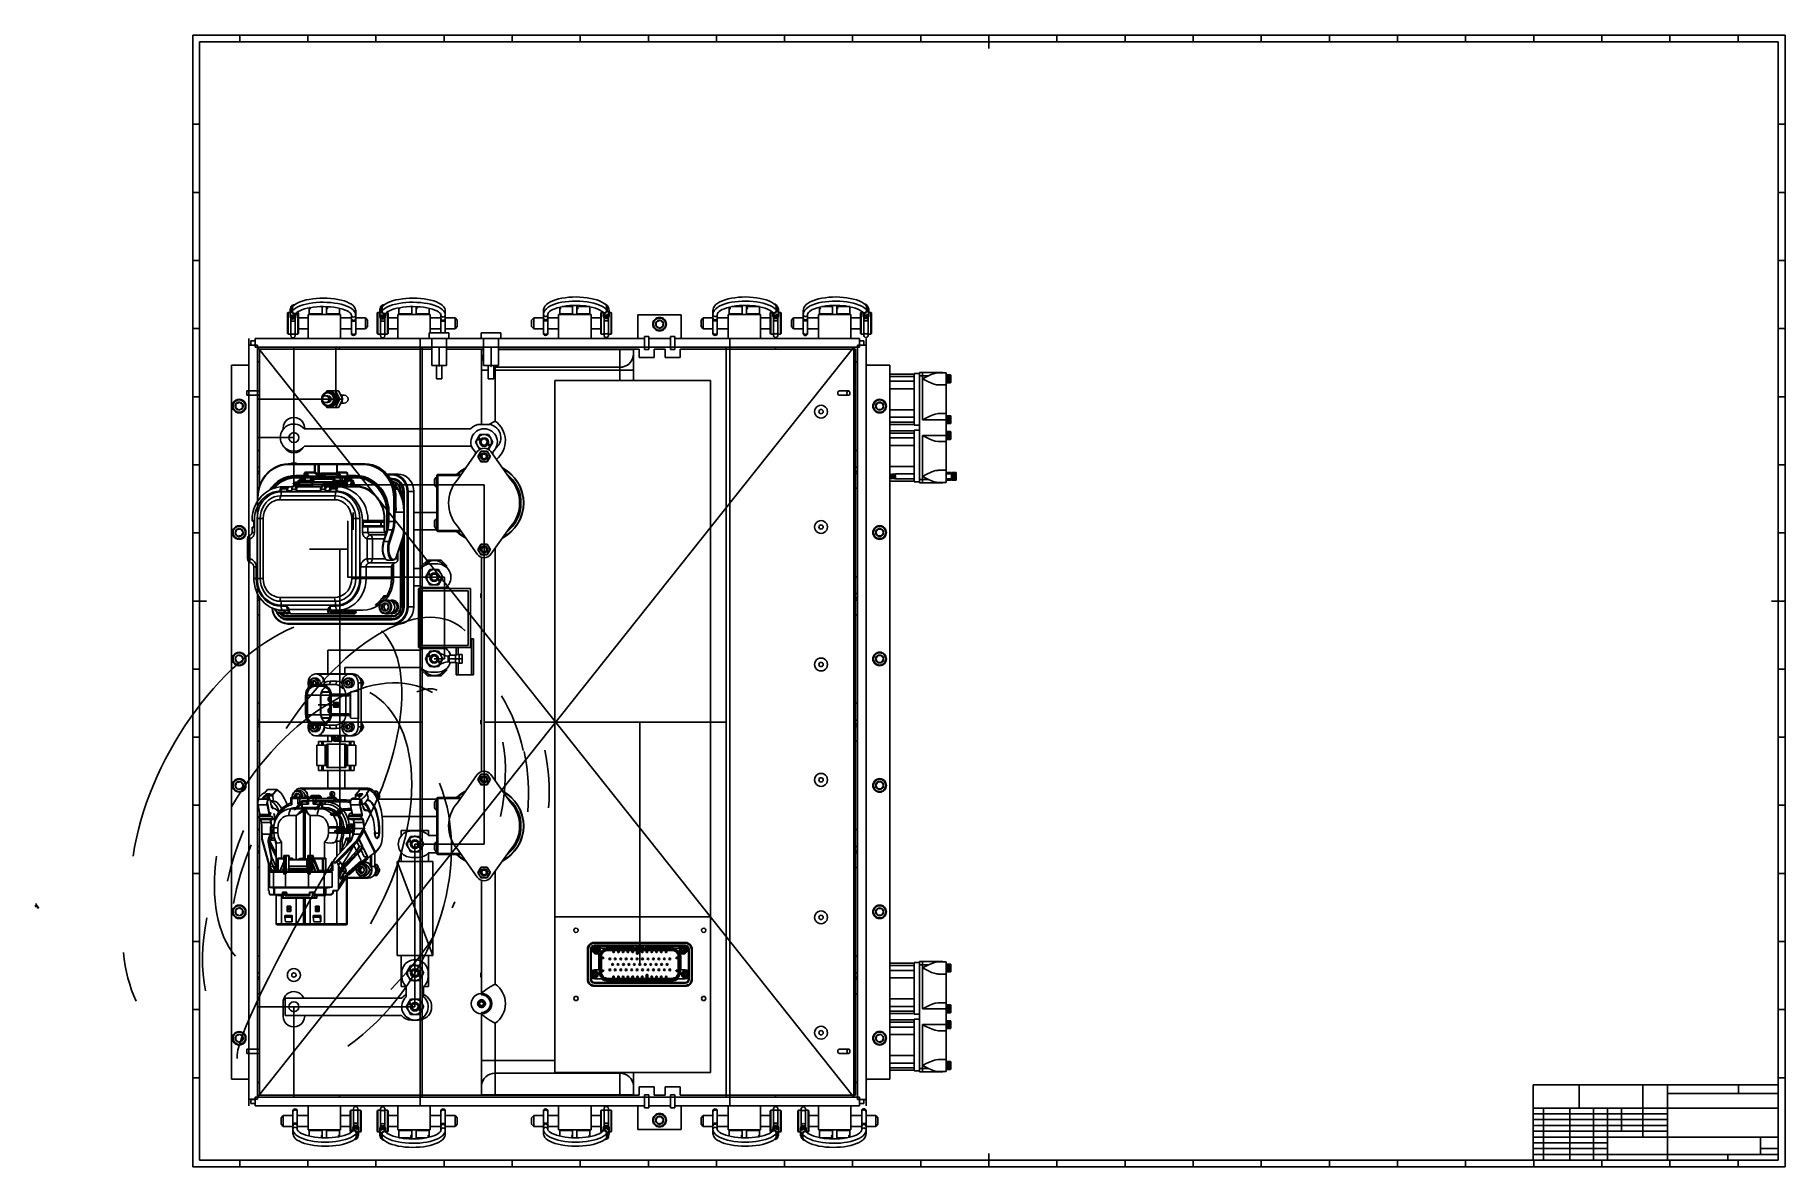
# Model space of a CAD drawing. Extents: x -1 to 1284, y 105 to 936.
import ezdxf

# ---------------------------------------------------------------- set-up
doc = ezdxf.new("R2010")
doc.units = 0

msp = doc.modelspace()

# ---------------------------------------------------------------- linework, layer by layer
for p, q in [((115, 105), (115, 936)), ((115, 936), (1284, 936)), ((120, 110), (120, 930.999)), ((120, 930.999), (1279, 930.999)), ((149.5, 930.999), (149.5, 936)), ((199.5, 930.999), (199.5, 936)), ((249.5, 930.999), (249.5, 936)), ((299.5, 930.999), (299.5, 936)), ((349.498, 930.999), (349.498, 936)), ((399.499, 930.999), (399.499, 936)), ((449.5, 930.999), (449.5, 936)), ((499.498, 930.999), (499.498, 936)), ((549.499, 930.999), (549.499, 936)), ((599.5, 930.999), (599.5, 936)), ((649.498, 930.999), (649.498, 936)), ((699.499, 936), (699.499, 925.998)), ((699.499, 930.999), (699.499, 936)), ((749.5, 930.999), (749.5, 936)), ((799.498, 930.999), (799.498, 936)), ((849.499, 930.999), (849.499, 936)), ((899.5, 930.999), (899.5, 936)), ((949.498, 930.999), (949.498, 936)), ((999.499, 930.999), (999.499, 936)), ((1049.5, 930.999), (1049.5, 936)), ((1099.5, 930.999), (1099.5, 936)), ((1149.5, 930.999), (1149.5, 936)), ((1199.5, 930.999), (1199.5, 936)), ((1249.5, 930.999), (1249.5, 936)), ((1279, 930.999), (1279, 110)), ((1284, 936), (1284, 105)), ((120, 870.5), (115, 870.5)), ((1279, 870.5), (1284, 870.5)), ((120, 820.499), (115, 820.499)), ((1279, 820.499), (1284, 820.499)), ((120, 770.5), (115, 770.5)), ((1279, 770.5), (1284, 770.5)), ((186.519, 730.403), (186.519, 733.403)), ((186.651214, 734.529801), (186.519359, 733.403581)), ((186.638951, 734.186935), (186.51978, 733.40413)), ((186.905344, 734.924789), (186.638951, 734.186935)), ((187.062484, 735.665871), (186.651214, 734.529801)), ((187.309258, 732.595276), (186.905341, 731.92278)), ((187.309261, 735.597281), (186.905344, 734.924789)), ((187.027, 735.996), (187.027, 735.811)), ((187.027, 735.811), (187.027, 735.57)), ((187.117356, 736.296228), (187.02738, 735.81103)), ((187.143322, 736.5915), (187.02785, 735.99625)), ((187.761049, 736.768021), (187.062484, 735.665871)), ((187.350087, 736.71796), (187.117356, 736.296228)), ((187.460286, 737.085276), (187.143322, 736.5915)), ((187.841, 733.182), (187.309258, 732.595276)), ((187.841, 736.184), (187.309261, 735.597281)), ((187.702369, 737.046469), (187.350087, 736.71796)), ((187.93457, 737.430727), (187.460286, 737.085276)), ((188.151, 737.252), (187.702369, 737.046469)), ((188.324, 737.409), (187.761049, 736.768021)), ((187.974953, 736.874279), (187.84023, 736.18334)), ((188.018474, 732.348355), (187.840706, 733.181924)), ((187.841, 733.181), (187.841, 736.184)), ((188.522, 737.581), (187.93457, 737.430727)), ((188.375981, 737.452832), (187.974953, 736.874279)), ((188.51988, 731.62136), (188.018474, 732.348355)), ((189.181001, 734.518122), (188.320694, 733.609756)), ((188.321, 736.126), (188.321, 733.123)), ((188.321, 733.124), (188.549487, 732.239408)), ((188.455985, 736.72507), (188.321315, 736.126133)), ((188.975701, 737.821456), (188.375981, 737.452832)), ((188.687, 737.054), (188.455985, 736.72507)), ((189.181001, 737.520097), (188.560046, 736.86446)), ((189.673, 737.918), (188.975701, 737.821456)), ((190.535641, 738.523107), (189.181001, 737.520097)), ((190.535641, 735.521102), (189.181001, 734.518122)), ((192.136661, 739.410757), (190.535641, 738.523107)), ((192.136661, 736.408752), (190.535641, 735.521102)), ((191.462287, 732.287805), (192.43705, 732.964317)), ((191.78058, 732.404843), (191.479109, 731.66581)), ((191.795, 732.517), (191.78058, 732.404843)), ((193.963821, 740.195166), (192.136661, 739.410757)), ((193.963821, 737.193188), (192.136661, 736.408752)), ((192.43705, 732.964317), (193.69139, 733.632839)), ((193.69139, 733.632839), (195.21721, 734.272336)), ((195.997951, 740.880701), (193.963821, 740.195166)), ((195.997951, 737.878723), (193.963821, 737.193188)), ((195.21721, 734.272336), (196.99504, 734.862647)), ((198.217071, 741.466911), (195.997951, 740.880701)), ((198.217071, 738.464933), (195.997951, 737.878723)), ((196.99504, 734.862647), (198.99721, 735.386495)), ((200.595731, 741.951124), (198.217071, 741.466911)), ((200.595731, 738.949146), (198.217071, 738.464933)), ((198.99721, 735.386495), (201.19094, 735.830068)), ((200.521, 735.694), (200.521, 731.194)), ((203.105391, 742.329927), (200.595731, 741.951124)), ((203.105391, 739.327949), (200.595731, 738.949146)), ((200.690532, 735.28093), (200.699396, 735.47733)), ((200.699713, 735.083286), (200.690532, 735.28093)), ((200.699396, 735.47733), (200.72636, 735.651743)), ((200.727346, 734.907815), (200.699713, 735.083286)), ((200.72636, 735.651743), (200.771871, 735.785807)), ((200.773199, 734.775365), (200.727346, 734.907815)), ((200.771871, 735.785807), (200.834696, 735.86341)), ((200.835614, 734.699748), (200.773199, 734.775365)), ((200.834696, 735.86341), (200.884472, 735.878755)), ((200.9107, 734.688635), (200.835614, 734.699748)), ((200.884472, 735.878755), (200.884, 735.879)), ((200.990723, 734.744515), (200.9107, 734.688635)), ((201.064108, 734.861011), (200.990723, 734.744515)), ((201.006, 735.792), (201.040081, 735.749164)), ((201.040081, 735.749164), (201.102668, 735.600204)), ((201.118866, 735.02373), (201.064108, 734.861011)), ((201.102668, 735.600204), (201.140368, 735.414625)), ((201.145951, 735.214838), (201.118866, 735.02373)), ((201.140368, 735.414625), (201.145951, 735.214838)), ((201.19094, 735.830068), (203.54023, 736.182651)), ((205.714971, 742.600066), (203.105391, 742.329927)), ((205.714971, 739.598062), (203.105391, 739.327949)), ((203.54023, 736.182651), (206.00696, 736.436333)), ((208.391541, 742.758869), (205.714971, 742.600066)), ((208.391541, 739.756891), (205.714971, 739.598062)), ((206.00696, 736.436333), (208.55164, 736.585743)), ((211.100571, 742.804721), (208.391541, 742.758869)), ((211.100571, 739.802743), (208.391541, 739.756891)), ((208.55164, 736.585743), (211.13396, 736.627653)), ((210.046, 736.591), (209.021, 736.591)), ((210.046, 731.194), (210.046, 736.591)), ((213.807121, 742.737014), (211.100571, 742.804721)), ((213.807121, 739.735036), (211.100571, 739.802743)), ((211.13396, 736.627653), (213.71326, 736.561084)), ((213.221, 736.591), (213.221, 731.194)), ((213.390032, 735.281306), (213.398895, 735.477706)), ((213.399213, 735.083662), (213.390032, 735.281306)), ((213.398895, 735.477706), (213.425859, 735.652119)), ((213.426846, 734.908191), (213.399213, 735.083662)), ((213.425859, 735.652119), (213.47137, 735.786183)), ((213.472698, 734.775741), (213.426846, 734.908191)), ((213.47137, 735.786183), (213.534195, 735.863785)), ((213.535113, 734.700123), (213.472698, 734.775741)), ((213.534195, 735.863785), (213.583971, 735.879131)), ((213.610199, 734.689011), (213.535113, 734.700123)), ((213.583971, 735.879131), (213.584, 735.879)), ((213.584, 735.879), (213.663102, 735.845663)), ((213.690222, 734.74489), (213.610199, 734.689011)), ((213.663102, 735.845663), (213.73958, 735.749539)), ((213.763607, 734.861386), (213.690222, 734.74489)), ((213.71326, 736.561084), (216.24857, 736.387147)), ((213.73958, 735.749539), (213.802167, 735.600579)), ((213.818365, 735.024106), (213.763607, 734.861386)), ((213.802167, 735.600579), (213.839868, 735.415001)), ((216.476631, 742.556277), (213.807121, 742.737014)), ((216.476631, 739.554299), (213.807121, 739.735036)), ((213.84545, 735.215214), (213.818365, 735.024106)), ((213.839868, 735.415001), (213.84545, 735.215214)), ((216.24857, 736.387147), (218.69962, 736.109097)), ((219.075321, 742.264045), (216.476631, 742.556277)), ((219.075321, 739.262041), (216.476631, 739.554299)), ((218.69962, 736.109097), (221.02735, 735.732384)), ((221.570821, 741.862567), (219.075321, 742.264045)), ((221.570821, 738.860563), (219.075321, 739.262041)), ((221.02735, 735.732384), (223.19407, 735.264839)), ((223.932741, 741.354488), (221.570821, 741.862567)), ((223.932741, 738.352484), (221.570821, 738.860563)), ((222.746, 731.194), (222.746, 735.361)), ((223.19407, 735.264839), (225.16384, 734.717046)), ((226.132951, 740.742243), (223.932741, 741.354488)), ((226.132951, 737.740239), (223.932741, 738.352484)), ((225.16384, 734.717046), (226.90306, 734.102975)), ((228.144931, 740.027446), (226.132951, 740.742243)), ((228.144931, 737.025442), (226.132951, 737.740239)), ((226.90306, 734.102975), (228.38128, 733.441121)), ((229.940621, 739.211234), (228.144931, 740.027446)), ((229.940621, 736.209256), (228.144931, 737.025442)), ((228.38128, 733.441121), (229.57305, 732.756221)), ((229.57305, 732.756221), (230.461951, 732.08127)), ((231.476481, 738.304058), (229.940621, 739.211234)), ((231.476481, 735.30208), (229.940621, 736.209256)), ((232.703071, 737.335684), (231.476481, 738.304058)), ((232.703071, 734.33368), (231.476481, 735.30208)), ((233.612702, 736.331694), (232.703071, 737.335684)), ((233.612702, 733.32969), (232.703071, 734.33368)), ((234.234401, 735.286984), (233.612702, 736.331694)), ((234.234401, 732.28498), (233.612702, 733.32969)), ((234.53116, 732.835252), (234.193237, 732.35895)), ((234.583775, 734.171714), (234.234401, 735.286984)), ((234.652, 733.404), (234.53116, 732.835252)), ((234.652, 733.404), (234.583775, 734.171714)), ((234.652, 731.017), (234.652, 733.403)), ((252.305, 730.403), (252.305, 733.403)), ((252.437214, 734.529801), (252.305359, 733.403581)), ((252.424951, 734.186935), (252.30578, 733.40413)), ((252.691344, 734.924789), (252.424951, 734.186935)), ((252.848484, 735.665871), (252.437214, 734.529801)), ((253.095258, 732.595276), (252.691341, 731.92278)), ((253.095261, 735.597281), (252.691344, 734.924789)), ((252.928322, 736.5915), (252.81285, 735.99625)), ((252.813, 735.996), (252.813, 735.811)), ((252.813, 735.811), (252.813, 735.57)), ((252.903356, 736.296228), (252.81338, 735.81103)), ((253.547049, 736.768021), (252.848484, 735.665871)), ((253.136087, 736.71796), (252.903356, 736.296228)), ((253.245286, 737.085276), (252.928322, 736.5915)), ((253.627, 733.182), (253.095258, 732.595276)), ((253.627, 736.184), (253.095261, 735.597281)), ((253.488369, 737.046469), (253.136087, 736.71796)), ((253.71957, 737.430727), (253.245286, 737.085276)), ((253.937, 737.252), (253.488369, 737.046469)), ((254.11, 737.409), (253.547049, 736.768021)), ((253.760953, 736.874279), (253.62623, 736.18334)), ((253.804474, 732.348355), (253.626706, 733.181924)), ((253.627, 733.181), (253.627, 736.184)), ((254.307, 737.581), (253.71957, 737.430727)), ((254.161981, 737.452832), (253.760953, 736.874279)), ((254.305883, 731.62136), (253.804474, 732.348355)), ((254.967006, 734.518122), (254.106699, 733.609756)), ((254.107, 736.126), (254.107, 733.123)), ((254.107, 733.124), (254.335487, 732.239408)), ((254.241985, 736.72507), (254.107315, 736.126133)), ((254.761701, 737.821456), (254.161981, 737.452832)), ((254.473, 737.054), (254.241985, 736.72507)), ((254.967006, 737.520097), (254.346051, 736.86446)), ((255.459, 737.918), (254.761701, 737.821456)), ((256.321646, 738.523107), (254.967006, 737.520097)), ((256.321646, 735.521102), (254.967006, 734.518122)), ((257.922666, 739.410757), (256.321646, 738.523107)), ((257.922666, 736.408752), (256.321646, 735.521102)), ((257.247287, 732.287805), (258.22205, 732.964317)), ((257.56658, 732.404843), (257.265109, 731.66581)), ((257.581, 732.517), (257.56658, 732.404843)), ((259.749826, 740.195166), (257.922666, 739.410757)), ((259.749826, 737.193188), (257.922666, 736.408752)), ((258.22205, 732.964317), (259.47639, 733.632839)), ((259.47639, 733.632839), (261.00221, 734.272336)), ((261.783956, 740.880701), (259.749826, 740.195166)), ((261.783956, 737.878723), (259.749826, 737.193188)), ((261.00221, 734.272336), (262.78004, 734.862647)), ((264.003076, 741.466911), (261.783956, 740.880701)), ((264.003076, 738.464933), (261.783956, 737.878723)), ((262.78004, 734.862647), (264.7822, 735.386495)), ((266.381736, 741.951124), (264.003076, 741.466911)), ((266.381736, 738.949146), (264.003076, 738.464933)), ((264.7822, 735.386495), (266.97594, 735.830068)), ((266.308, 735.694), (266.308, 731.194)), ((268.891386, 742.329927), (266.381736, 741.951124)), ((268.891386, 739.327949), (266.381736, 738.949146)), ((266.476405, 735.28093), (266.485401, 735.47733)), ((266.485666, 735.083286), (266.476405, 735.28093)), ((266.485401, 735.47733), (266.512362, 735.651743)), ((266.513288, 734.907815), (266.485666, 735.083286)), ((266.512362, 735.651743), (266.55787, 735.785807)), ((266.55914, 734.775365), (266.513288, 734.907815)), ((266.55787, 735.785807), (266.620682, 735.86341)), ((266.621556, 734.699748), (266.55914, 734.775365)), ((266.620682, 735.86341), (266.670477, 735.878755)), ((266.696644, 734.688635), (266.621556, 734.699748)), ((266.670477, 735.878755), (266.67, 735.879)), ((266.776681, 734.744515), (266.696644, 734.688635)), ((266.85005, 734.861011), (266.776681, 734.744515)), ((266.792, 735.792), (266.826078, 735.749164)), ((266.826078, 735.749164), (266.888652, 735.600204)), ((266.904818, 735.02373), (266.85005, 734.861011)), ((266.888652, 735.600204), (266.926355, 735.414625)), ((266.931912, 735.214838), (266.904818, 735.02373)), ((266.926355, 735.414625), (266.931912, 735.214838)), ((266.97594, 735.830068), (269.32523, 736.182651)), ((271.500966, 742.600066), (268.891386, 742.329927)), ((271.500966, 739.598062), (268.891386, 739.327949)), ((269.32523, 736.182651), (271.79196, 736.436333)), ((274.177536, 742.758869), (271.500966, 742.600066)), ((274.177536, 739.756891), (271.500966, 739.598062)), ((271.79196, 736.436333), (274.33664, 736.585743)), ((276.886576, 742.804721), (274.177536, 742.758869)), ((276.886576, 739.802743), (274.177536, 739.756891)), ((274.33664, 736.585743), (276.91897, 736.627653)), ((275.833, 736.591), (274.806, 736.591)), ((275.833, 731.194), (275.833, 736.591)), ((279.593126, 742.737014), (276.886576, 742.804721)), ((279.593126, 739.735036), (276.886576, 739.802743)), ((276.91897, 736.627653), (279.49826, 736.561084)), ((279.008, 736.591), (279.008, 731.194)), ((279.175902, 735.281306), (279.184898, 735.477706)), ((279.185162, 735.083662), (279.175902, 735.281306)), ((279.184898, 735.477706), (279.211859, 735.652119)), ((279.212785, 734.908191), (279.185162, 735.083662)), ((279.211859, 735.652119), (279.257367, 735.786183)), ((279.258637, 734.775741), (279.212785, 734.908191)), ((279.257367, 735.786183), (279.320179, 735.863785)), ((279.321052, 734.700123), (279.258637, 734.775741)), ((279.320179, 735.863785), (279.369973, 735.879131)), ((279.396141, 734.689011), (279.321052, 734.700123)), ((279.369973, 735.879131), (279.37, 735.879)), ((279.37, 735.879), (279.44911, 735.845663)), ((279.476177, 734.74489), (279.396141, 734.689011)), ((279.44911, 735.845663), (279.525575, 735.749539)), ((279.549546, 734.861386), (279.476177, 734.74489)), ((279.49826, 736.561084), (282.03357, 736.387147)), ((279.525575, 735.749539), (279.588149, 735.600579)), ((279.604315, 735.024106), (279.549546, 734.861386)), ((279.588149, 735.600579), (279.625852, 735.415001)), ((282.262636, 742.556277), (279.593126, 742.737014)), ((282.262636, 739.554299), (279.593126, 739.735036)), ((279.631408, 735.215214), (279.604315, 735.024106)), ((279.625852, 735.415001), (279.631408, 735.215214)), ((282.03357, 736.387147), (284.48461, 736.109097)), ((284.861316, 742.264045), (282.262636, 742.556277)), ((284.861316, 739.262041), (282.262636, 739.554299)), ((284.48461, 736.109097), (286.81236, 735.732384)), ((287.356806, 741.862567), (284.861316, 742.264045)), ((287.356806, 738.860563), (284.861316, 739.262041)), ((286.81236, 735.732384), (288.97906, 735.264839)), ((289.718736, 741.354488), (287.356806, 741.862567)), ((289.718736, 738.352484), (287.356806, 738.860563)), ((288.533, 731.194), (288.533, 735.361)), ((288.97906, 735.264839), (290.94883, 734.717046)), ((291.918956, 740.742243), (289.718736, 741.354488)), ((291.918956, 737.740239), (289.718736, 738.352484)), ((290.94883, 734.717046), (292.68807, 734.102975)), ((293.930926, 740.027446), (291.918956, 740.742243)), ((293.930926, 737.025442), (291.918956, 737.740239)), ((292.68807, 734.102975), (294.1663, 733.441121)), ((295.726626, 739.211234), (293.930926, 740.027446)), ((295.726626, 736.209256), (293.930926, 737.025442)), ((294.1663, 733.441121), (295.35806, 732.756221)), ((295.35806, 732.756221), (296.246953, 732.08127)), ((297.262476, 738.304058), (295.726626, 739.211234)), ((297.262476, 735.30208), (295.726626, 736.209256)), ((298.489056, 737.335684), (297.262476, 738.304058)), ((298.489056, 734.33368), (297.262476, 735.30208)), ((299.398692, 736.331694), (298.489056, 737.335684)), ((299.398692, 733.32969), (298.489056, 734.33368)), ((300.020409, 735.286984), (299.398692, 736.331694)), ((300.020409, 732.28498), (299.398692, 733.32969)), ((300.317165, 732.835252), (299.97924, 732.35895)), ((300.369764, 734.171714), (300.020409, 735.286984)), ((300.438, 733.404), (300.317165, 732.835252)), ((300.438, 733.404), (300.369764, 734.171714)), ((300.439, 731.017), (300.439, 733.403)), ((372.587462, 734.669052), (372.510759, 733.825085)), ((372.511, 733.825), (372.631835, 733.261041)), ((372.512, 733.824), (372.512, 731.302)), ((372.93567, 732.820669), (372.586897, 731.692379)), ((372.936235, 735.797342), (372.587462, 734.669052)), ((372.631835, 733.261041), (372.93211, 732.825299)), ((373.572415, 733.922659), (372.93567, 732.820669)), ((373.57298, 736.899332), (372.936235, 735.797342)), ((374.629455, 735.101379), (373.572415, 733.922659)), ((374.63002, 738.078052), (373.57298, 736.899332)), ((375.976795, 736.157409), (374.629455, 735.101379)), ((375.97736, 739.134082), (374.63002, 738.078052)), ((377.575405, 737.096282), (375.976795, 736.157409)), ((377.57597, 740.072955), (375.97736, 739.134082)), ((376.29888, 732.259471), (377.021536, 732.977179)), ((377.021536, 732.977179), (378.022426, 733.70039)), ((379.402645, 737.927496), (377.575405, 737.096282)), ((379.40321, 740.904169), (377.57597, 740.072955)), ((378.022426, 733.70039), (379.300546, 734.409367)), ((379.300546, 734.409367), (380.846136, 735.083392)), ((381.438005, 738.654438), (379.402645, 737.927496)), ((381.43857, 741.631111), (379.40321, 740.904169)), ((380.846136, 735.083392), (382.640116, 735.702834)), ((383.658835, 739.276287), (381.438005, 738.654438)), ((383.6594, 742.25296), (381.43857, 741.631111)), ((382.640116, 735.702834), (384.655156, 736.250441)), ((386.039445, 739.79016), (383.658835, 739.276287)), ((386.04001, 742.766833), (383.6594, 742.25296)), ((384.418, 736.187), (384.418, 731.194)), ((384.585902, 735.281306), (384.594898, 735.477706)), ((384.595162, 735.083662), (384.585902, 735.281306)), ((384.594898, 735.477706), (384.621859, 735.652119)), ((384.622785, 734.908191), (384.595162, 735.083662)), ((384.621859, 735.652119), (384.667367, 735.786183)), ((384.668637, 734.775741), (384.622785, 734.908191)), ((384.655156, 736.250441), (386.858766, 736.712138)), ((384.667367, 735.786183), (384.730179, 735.863785)), ((384.731052, 734.700123), (384.668637, 734.775741)), ((384.730179, 735.863785), (384.779973, 735.879131)), ((384.806141, 734.689011), (384.731052, 734.700123)), ((384.779973, 735.879131), (384.78, 735.879)), ((384.78, 735.879), (384.85911, 735.845663)), ((384.886177, 734.74489), (384.806141, 734.689011)), ((384.85911, 735.845663), (384.935575, 735.749539)), ((384.959546, 734.861386), (384.886177, 734.74489)), ((384.935575, 735.749539), (384.998149, 735.600579)), ((385.014315, 735.024106), (384.959546, 734.861386)), ((384.998149, 735.600579), (385.035852, 735.415001)), ((385.041408, 735.215214), (385.014315, 735.024106)), ((385.035852, 735.415001), (385.041408, 735.215214)), ((388.551235, 740.192406), (386.039445, 739.79016)), ((388.5518, 743.169079), (386.04001, 742.766833)), ((393.943, 736.591), (386.225, 736.591)), ((386.858766, 736.712138), (389.215006, 737.076971)), ((391.163115, 740.479611), (388.551235, 740.192406)), ((391.16368, 743.45631), (388.5518, 743.169079)), ((389.154, 737.068), (393.467, 737.068)), ((389.215006, 737.076971), (391.685786, 737.336871)), ((393.842255, 740.64905), (391.163115, 740.479611)), ((393.84282, 743.625722), (391.16368, 743.45631)), ((391.685786, 737.336871), (394.231576, 737.486202)), ((393.943, 736.591), (393.466751, 737.067249)), ((396.554175, 740.698871), (393.842255, 740.64905)), ((396.55474, 743.67557), (393.84282, 743.625722)), ((393.943, 731.194), (393.943, 736.591)), ((394.231576, 737.486202), (396.811976, 737.521841)), ((399.263955, 740.628545), (396.554175, 740.698871)), ((399.26452, 743.605217), (396.55474, 743.67557)), ((396.811976, 737.521841), (399.386266, 737.442863)), ((397.594, 737.068), (397.117751, 736.591751)), ((397.118, 736.591), (397.118, 731.194)), ((397.48, 736.591), (397.118, 736.591)), ((397.285902, 735.281306), (397.294898, 735.477706)), ((397.295162, 735.083662), (397.285902, 735.281306)), ((397.294898, 735.477706), (397.321859, 735.652119)), ((397.322785, 734.908191), (397.295162, 735.083662)), ((397.321859, 735.652119), (397.367367, 735.786183)), ((397.368637, 734.775741), (397.322785, 734.908191)), ((397.367367, 735.786183), (397.430179, 735.863785)), ((397.431052, 734.700123), (397.368637, 734.775741)), ((397.430179, 735.863785), (397.479973, 735.879131)), ((397.506141, 734.689011), (397.431052, 734.700123)), ((397.479973, 735.879131), (397.48, 735.879)), ((406.643, 736.591), (397.48, 736.591)), ((397.48, 735.879), (397.55911, 735.845663)), ((397.586177, 734.74489), (397.506141, 734.689011)), ((397.55911, 735.845663), (397.635575, 735.749539)), ((397.659546, 734.861386), (397.586177, 734.74489)), ((397.594, 737.068), (397.92, 737.068)), ((397.635575, 735.749539), (397.698149, 735.600579)), ((397.714315, 735.024106), (397.659546, 734.861386)), ((397.698149, 735.600579), (397.735852, 735.415001)), ((397.741408, 735.215214), (397.714315, 735.024106)), ((397.735852, 735.415001), (397.741408, 735.215214)), ((397.92, 737.068), (403.402, 737.068)), ((401.937145, 740.438548), (399.263955, 740.628545)), ((401.93771, 743.41522), (399.26452, 743.605217)), ((399.386266, 737.442863), (401.913376, 737.250643)), ((401.913376, 737.250643), (404.353066, 736.948807)), ((404.539905, 740.130494), (401.937145, 740.438548)), ((404.54047, 743.107192), (401.93771, 743.41522)), ((404.353066, 736.948807), (406.666366, 736.543334)), ((407.039795, 739.706817), (404.539905, 740.130494)), ((407.04036, 742.683489), (404.54047, 743.107192)), ((406.643, 731.194), (406.643, 736.591)), ((406.666366, 736.543334), (408.815706, 736.042743)), ((409.406195, 739.170322), (407.039795, 739.706817)), ((409.40676, 742.146994), (407.04036, 742.683489)), ((408.815706, 736.042743), (410.765446, 735.458438)), ((411.610485, 738.523866), (409.406195, 739.170322)), ((411.61105, 741.500538), (409.40676, 742.146994)), ((410.765446, 735.458438), (412.482486, 734.805421)), ((413.625155, 737.769752), (411.610485, 738.523866)), ((413.62572, 740.74645), (411.61105, 741.500538)), ((412.482486, 734.805421), (413.937346, 734.103297)), ((415.420855, 736.910677), (413.625155, 737.769752)), ((415.42142, 739.887349), (413.62572, 740.74645)), ((413.937346, 734.103297), (415.106246, 733.377705)), ((415.106246, 733.377705), (415.975401, 732.661611)), ((415.382122, 732.986074), (415.365189, 733.125218)), ((415.683614, 732.255613), (415.382122, 732.986074)), ((416.953585, 735.959819), (415.420855, 736.910677)), ((416.95415, 738.936491), (415.42142, 739.887349)), ((415.975401, 732.661611), (416.167409, 732.437959)), ((416.171, 732.461), (417.009847, 732.078061)), ((418.180955, 734.945169), (416.953585, 735.959819)), ((418.18152, 737.921871), (416.95415, 738.936491)), ((418.212549, 738.371871), (417.53093, 738.4723)), ((417.921313, 732.217832), (418.606867, 732.834534)), ((418.844, 734.181), (418.180955, 734.945169)), ((418.466, 737.594), (418.18152, 737.921871)), ((418.797603, 738.007999), (418.212549, 738.371871)), ((418.707327, 737.295825), (418.505953, 737.589274)), ((418.606867, 732.834534), (418.84197, 733.72618)), ((419.144227, 732.960014), (418.642816, 732.235136)), ((418.842, 736.703), (418.707327, 737.295825)), ((419.189061, 737.441031), (418.797603, 738.007999)), ((418.843, 733.726), (418.843, 736.703)), ((419.586514, 737.05342), (418.879707, 737.93419)), ((419.322, 733.788), (419.144227, 732.960014)), ((419.322, 736.765), (419.189061, 737.441031)), ((419.322, 736.763), (419.322, 733.787)), ((419.85885, 736.13442), (419.32278, 736.76486)), ((419.858846, 733.157397), (419.32278, 733.78783)), ((420.21474, 735.91055), (419.586514, 737.05342)), ((419.691, 736.905), (420.014373, 736.432984)), ((420.263746, 732.443913), (419.858846, 733.157397)), ((420.263751, 735.420929), (419.85885, 736.13442)), ((420.014373, 736.432984), (420.135208, 735.852357)), ((420.571266, 734.69061), (420.21474, 735.91055)), ((420.528468, 731.66743), (420.263746, 732.443913)), ((420.528472, 734.644438), (420.263751, 735.420929)), ((420.644, 733.825), (420.528472, 734.644438)), ((420.644, 733.825), (420.571266, 734.69061)), ((420.645, 733.824), (420.645, 730.847)), ((497.046776, 734.669263), (496.970073, 733.825296)), ((496.971, 733.825), (497.091835, 733.261041)), ((496.972, 733.824), (496.972, 731.302)), ((497.395549, 735.797553), (497.046776, 734.669263)), ((497.39567, 732.820669), (497.046897, 731.692379)), ((497.091835, 733.261041), (497.39211, 732.825299)), ((498.032294, 736.899543), (497.395549, 735.797553)), ((498.032415, 733.922659), (497.39567, 732.820669)), ((499.089334, 738.078263), (498.032294, 736.899543)), ((499.089455, 735.101379), (498.032415, 733.922659)), ((500.436674, 739.134293), (499.089334, 738.078263)), ((500.436795, 736.157409), (499.089455, 735.101379)), ((502.035284, 740.073166), (500.436674, 739.134293)), ((502.035405, 737.096282), (500.436795, 736.157409)), ((500.75888, 732.259471), (501.481536, 732.977179)), ((501.481536, 732.977179), (502.482426, 733.70039)), ((503.862524, 740.90438), (502.035284, 740.073166)), ((503.862645, 737.927496), (502.035405, 737.096282)), ((502.482426, 733.70039), (503.760546, 734.409367)), ((503.760546, 734.409367), (505.306136, 735.083392)), ((505.897884, 741.631322), (503.862524, 740.90438)), ((505.898005, 738.654438), (503.862645, 737.927496)), ((505.306136, 735.083392), (507.100116, 735.702834)), ((508.118714, 742.253171), (505.897884, 741.631322)), ((508.118835, 739.276287), (505.898005, 738.654438)), ((507.100116, 735.702834), (509.115156, 736.250441)), ((510.499324, 742.767044), (508.118714, 742.253171)), ((510.499445, 739.79016), (508.118835, 739.276287)), ((508.878, 736.187), (508.878, 731.194)), ((509.045902, 735.281306), (509.054898, 735.477706)), ((509.055162, 735.083662), (509.045902, 735.281306)), ((509.054898, 735.477706), (509.081859, 735.652119)), ((509.082785, 734.908191), (509.055162, 735.083662)), ((509.081859, 735.652119), (509.127367, 735.786183)), ((509.128637, 734.775741), (509.082785, 734.908191)), ((509.115156, 736.250441), (511.318766, 736.712138)), ((509.127367, 735.786183), (509.190179, 735.863785)), ((509.191052, 734.700123), (509.128637, 734.775741)), ((509.190179, 735.863785), (509.239973, 735.879131)), ((509.266141, 734.689011), (509.191052, 734.700123)), ((509.239973, 735.879131), (509.24, 735.879)), ((509.24, 735.879), (509.31911, 735.845663)), ((509.346177, 734.74489), (509.266141, 734.689011)), ((509.31911, 735.845663), (509.395575, 735.749539)), ((509.419546, 734.861386), (509.346177, 734.74489)), ((509.395575, 735.749539), (509.458149, 735.600579)), ((509.474315, 735.024106), (509.419546, 734.861386)), ((509.458149, 735.600579), (509.495852, 735.415001)), ((509.501408, 735.215214), (509.474315, 735.024106)), ((509.495852, 735.415001), (509.501408, 735.215214)), ((513.011114, 743.16929), (510.499324, 742.767044)), ((513.011235, 740.192406), (510.499445, 739.79016)), ((518.403, 736.591), (510.685, 736.591)), ((511.318766, 736.712138), (513.675006, 737.076971)), ((515.622994, 743.456521), (513.011114, 743.16929)), ((515.623115, 740.479611), (513.011235, 740.192406)), ((513.614, 737.068), (517.927, 737.068)), ((513.675006, 737.076971), (516.145786, 737.336871)), ((518.302134, 743.625933), (515.622994, 743.456521)), ((518.302255, 740.64905), (515.623115, 740.479611)), ((516.145786, 737.336871), (518.691576, 737.486202)), ((518.403, 736.591), (517.926751, 737.067249)), ((521.014054, 743.675781), (518.302134, 743.625933)), ((521.014175, 740.698871), (518.302255, 740.64905)), ((518.403, 731.194), (518.403, 736.591)), ((518.691576, 737.486202), (521.271976, 737.521841)), ((523.723834, 743.605428), (521.014054, 743.675781)), ((523.723955, 740.628545), (521.014175, 740.698871)), ((521.271976, 737.521841), (523.846266, 737.442863)), ((522.054, 737.068), (521.577751, 736.591751)), ((521.578, 736.591), (521.578, 731.194)), ((521.94, 736.591), (521.578, 736.591)), ((521.745902, 735.281306), (521.754898, 735.477706)), ((521.755162, 735.083662), (521.745902, 735.281306)), ((521.754898, 735.477706), (521.781859, 735.652119)), ((521.782785, 734.908191), (521.755162, 735.083662)), ((521.781859, 735.652119), (521.827367, 735.786183)), ((521.828637, 734.775741), (521.782785, 734.908191)), ((521.827367, 735.786183), (521.890179, 735.863785)), ((521.891052, 734.700123), (521.828637, 734.775741)), ((521.890179, 735.863785), (521.939973, 735.879131)), ((521.966141, 734.689011), (521.891052, 734.700123)), ((521.939973, 735.879131), (521.94, 735.879)), ((531.103, 736.591), (521.94, 736.591)), ((521.94, 735.879), (522.01911, 735.845663)), ((522.046177, 734.74489), (521.966141, 734.689011)), ((522.01911, 735.845663), (522.095575, 735.749539)), ((522.119546, 734.861386), (522.046177, 734.74489)), ((522.054, 737.068), (522.379, 737.068)), ((522.095575, 735.749539), (522.158149, 735.600579)), ((522.174315, 735.024106), (522.119546, 734.861386)), ((522.158149, 735.600579), (522.195852, 735.415001)), ((522.201408, 735.215214), (522.174315, 735.024106)), ((522.195852, 735.415001), (522.201408, 735.215214)), ((522.379, 737.068), (527.862, 737.068)), ((526.397024, 743.415431), (523.723834, 743.605428)), ((526.397145, 740.438548), (523.723955, 740.628545)), ((523.846266, 737.442863), (526.373376, 737.250643)), ((526.373376, 737.250643), (528.813066, 736.948807)), ((528.999784, 743.107403), (526.397024, 743.415431)), ((528.999905, 740.130494), (526.397145, 740.438548)), ((528.813066, 736.948807), (531.126366, 736.543334)), ((531.499674, 742.6837), (528.999784, 743.107403)), ((531.499795, 739.706817), (528.999905, 740.130494)), ((531.103, 731.194), (531.103, 736.591)), ((531.126366, 736.543334), (533.275706, 736.042743)), ((533.866074, 742.147205), (531.499674, 742.6837)), ((533.866195, 739.170322), (531.499795, 739.706817)), ((533.275706, 736.042743), (535.225446, 735.458438)), ((536.070364, 741.500749), (533.866074, 742.147205)), ((536.070485, 738.523866), (533.866195, 739.170322)), ((535.225446, 735.458438), (536.942486, 734.805421)), ((538.085034, 740.746661), (536.070364, 741.500749)), ((538.085155, 737.769752), (536.070485, 738.523866)), ((536.942486, 734.805421), (538.397346, 734.103297)), ((539.880734, 739.88756), (538.085034, 740.746661)), ((539.880855, 736.910677), (538.085155, 737.769752)), ((538.397346, 734.103297), (539.566246, 733.377705)), ((539.566246, 733.377705), (540.435401, 732.661611)), ((539.842122, 732.986074), (539.825189, 733.125218)), ((540.143614, 732.255613), (539.842122, 732.986074)), ((541.413464, 738.936702), (539.880734, 739.88756)), ((541.413585, 735.959819), (539.880855, 736.910677)), ((540.435401, 732.661611), (540.719193, 732.331067)), ((540.631, 732.461), (541.469847, 732.078061)), ((542.640834, 737.922082), (541.413464, 738.936702)), ((542.640955, 734.945169), (541.413585, 735.959819)), ((542.672549, 738.371871), (541.99093, 738.4723)), ((542.381313, 732.217832), (543.066867, 732.834534)), ((542.955, 737.56), (542.640834, 737.922082)), ((543.304, 734.181), (542.640955, 734.945169)), ((543.257603, 738.007999), (542.672549, 738.371871)), ((543.167327, 737.295825), (542.965953, 737.589274)), ((543.066867, 732.834534), (543.30197, 733.72618)), ((543.604227, 732.960014), (543.102816, 732.235136)), ((543.302, 736.703), (543.167327, 737.295825)), ((543.649061, 737.441031), (543.257603, 738.007999)), ((543.303, 733.726), (543.303, 736.703)), ((544.045514, 737.05342), (543.338707, 737.93419)), ((543.782, 733.788), (543.604227, 732.960014)), ((543.782, 736.765), (543.649061, 737.441031)), ((544.31785, 736.13442), (543.78178, 736.76486)), ((544.317846, 733.157397), (543.78178, 733.78783)), ((543.782, 736.763), (543.782, 733.787)), ((544.67374, 735.91055), (544.045514, 737.05342)), ((544.151, 736.905), (544.474373, 736.432984)), ((544.722746, 732.443913), (544.317846, 733.157397)), ((544.722751, 735.420929), (544.31785, 736.13442)), ((544.474373, 736.432984), (544.595208, 735.852357)), ((545.030266, 734.69061), (544.67374, 735.91055)), ((544.987468, 731.66743), (544.722746, 732.443913)), ((544.987472, 734.644438), (544.722751, 735.420929)), ((545.103, 733.825), (544.987472, 734.644438)), ((545.103, 733.825), (545.030266, 734.69061)), ((545.104, 733.824), (545.104, 730.847)), ((563.264, 733.825), (563.384835, 733.261041)), ((563.341462, 734.669052), (563.264759, 733.825085)), ((563.265, 733.824), (563.265, 731.302)), ((563.68967, 732.820669), (563.340897, 731.692379)), ((563.690235, 735.797342), (563.341462, 734.669052)), ((563.384835, 733.261041), (563.68511, 732.825299)), ((564.326415, 733.922659), (563.68967, 732.820669)), ((564.32698, 736.899332), (563.690235, 735.797342)), ((565.383455, 735.101379), (564.326415, 733.922659)), ((565.38402, 738.078052), (564.32698, 736.899332)), ((566.730795, 736.157409), (565.383455, 735.101379)), ((566.73136, 739.134082), (565.38402, 738.078052)), ((568.329405, 737.096282), (566.730795, 736.157409)), ((568.32997, 740.072955), (566.73136, 739.134082)), ((567.05188, 732.259471), (567.774536, 732.977179)), ((567.774536, 732.977179), (568.775426, 733.70039)), ((570.156645, 737.927496), (568.329405, 737.096282)), ((570.15721, 740.904169), (568.32997, 740.072955)), ((568.775426, 733.70039), (570.053546, 734.409367)), ((570.053546, 734.409367), (571.599136, 735.083392)), ((572.192005, 738.654438), (570.156645, 737.927496)), ((572.19257, 741.631111), (570.15721, 740.904169)), ((571.599136, 735.083392), (573.393116, 735.702834)), ((574.412835, 739.276287), (572.192005, 738.654438)), ((574.4134, 742.25296), (572.19257, 741.631111)), ((573.393116, 735.702834), (575.408156, 736.250441)), ((576.793445, 739.79016), (574.412835, 739.276287)), ((576.79401, 742.766833), (574.4134, 742.25296)), ((575.172, 736.187), (575.172, 731.194)), ((575.339902, 735.281306), (575.348898, 735.477706)), ((575.349162, 735.083662), (575.339902, 735.281306)), ((575.348898, 735.477706), (575.375859, 735.652119)), ((575.376785, 734.908191), (575.349162, 735.083662)), ((575.375859, 735.652119), (575.421367, 735.786183)), ((575.422637, 734.775741), (575.376785, 734.908191)), ((575.408156, 736.250441), (577.611766, 736.712138)), ((575.421367, 735.786183), (575.484179, 735.863785)), ((575.485052, 734.700123), (575.422637, 734.775741)), ((575.484179, 735.863785), (575.533973, 735.879131)), ((575.560141, 734.689011), (575.485052, 734.700123)), ((575.533973, 735.879131), (575.534, 735.879)), ((575.534, 735.879), (575.61311, 735.845663)), ((575.640177, 734.74489), (575.560141, 734.689011)), ((575.61311, 735.845663), (575.689575, 735.749539)), ((575.713546, 734.861386), (575.640177, 734.74489)), ((575.689575, 735.749539), (575.752149, 735.600579)), ((575.768315, 735.024106), (575.713546, 734.861386)), ((575.752149, 735.600579), (575.789852, 735.415001)), ((575.795408, 735.215214), (575.768315, 735.024106)), ((575.789852, 735.415001), (575.795408, 735.215214)), ((579.305235, 740.192406), (576.793445, 739.79016)), ((579.3058, 743.169079), (576.79401, 742.766833)), ((584.697, 736.591), (576.979, 736.591)), ((577.611766, 736.712138), (579.968006, 737.076971)), ((581.917115, 740.479611), (579.305235, 740.192406)), ((581.91768, 743.45631), (579.3058, 743.169079)), ((579.908, 737.068), (584.22, 737.068)), ((579.968006, 737.076971), (582.438786, 737.336871)), ((584.596255, 740.64905), (581.917115, 740.479611)), ((584.59682, 743.625722), (581.91768, 743.45631)), ((582.438786, 737.336871), (584.984576, 737.486202)), ((584.697, 736.591), (584.220751, 737.067249)), ((587.308175, 740.698871), (584.596255, 740.64905)), ((587.30874, 743.67557), (584.59682, 743.625722)), ((584.697, 731.194), (584.697, 736.591)), ((584.984576, 737.486202), (587.564976, 737.521841)), ((590.017955, 740.628545), (587.308175, 740.698871)), ((590.01852, 743.605217), (587.30874, 743.67557)), ((587.564976, 737.521841), (590.139266, 737.442863)), ((588.348, 737.068), (587.871751, 736.591751)), ((587.872, 736.591), (587.872, 731.194)), ((588.234, 736.591), (587.872, 736.591)), ((588.039902, 735.281306), (588.048898, 735.477706)), ((588.049162, 735.083662), (588.039902, 735.281306)), ((588.048898, 735.477706), (588.075859, 735.652119)), ((588.076785, 734.908191), (588.049162, 735.083662)), ((588.075859, 735.652119), (588.121367, 735.786183)), ((588.122637, 734.775741), (588.076785, 734.908191)), ((588.121367, 735.786183), (588.184179, 735.863785)), ((588.185052, 734.700123), (588.122637, 734.775741)), ((588.184179, 735.863785), (588.233973, 735.879131)), ((588.260141, 734.689011), (588.185052, 734.700123)), ((588.233973, 735.879131), (588.234, 735.879)), ((597.397, 736.591), (588.234, 736.591)), ((588.234, 735.879), (588.31311, 735.845663)), ((588.340177, 734.74489), (588.260141, 734.689011)), ((588.31311, 735.845663), (588.389575, 735.749539)), ((588.413546, 734.861386), (588.340177, 734.74489)), ((588.348, 737.068), (588.673, 737.068)), ((588.389575, 735.749539), (588.452149, 735.600579)), ((588.468315, 735.024106), (588.413546, 734.861386)), ((588.452149, 735.600579), (588.489852, 735.415001)), ((588.495408, 735.215214), (588.468315, 735.024106)), ((588.489852, 735.415001), (588.495408, 735.215214)), ((588.673, 737.068), (594.156, 737.068)), ((592.691145, 740.438548), (590.017955, 740.628545)), ((592.69171, 743.41522), (590.01852, 743.605217)), ((590.139266, 737.442863), (592.666376, 737.250643)), ((592.666376, 737.250643), (595.106066, 736.948807)), ((595.293905, 740.130494), (592.691145, 740.438548)), ((595.29447, 743.107192), (592.69171, 743.41522)), ((595.106066, 736.948807), (597.419366, 736.543334)), ((597.793795, 739.706817), (595.293905, 740.130494)), ((597.79436, 742.683489), (595.29447, 743.107192)), ((597.397, 731.194), (597.397, 736.591)), ((597.419366, 736.543334), (599.568706, 736.042743)), ((600.160195, 739.170322), (597.793795, 739.706817)), ((600.16076, 742.146994), (597.79436, 742.683489)), ((599.568706, 736.042743), (601.518446, 735.458438)), ((602.364485, 738.523866), (600.160195, 739.170322)), ((602.36505, 741.500538), (600.16076, 742.146994)), ((601.518446, 735.458438), (603.235486, 734.805421)), ((604.379155, 737.769752), (602.364485, 738.523866)), ((604.37972, 740.74645), (602.36505, 741.500538)), ((603.235486, 734.805421), (604.690346, 734.103297)), ((606.174855, 736.910677), (604.379155, 737.769752)), ((606.17542, 739.887349), (604.37972, 740.74645)), ((604.690346, 734.103297), (605.859246, 733.377705)), ((605.859246, 733.377705), (606.728401, 732.661611)), ((606.136122, 732.986074), (606.119189, 733.125218)), ((606.437614, 732.255613), (606.136122, 732.986074)), ((607.707585, 735.959819), (606.174855, 736.910677)), ((607.70815, 738.936491), (606.17542, 739.887349)), ((606.728401, 732.661611), (606.920409, 732.437959)), ((606.925, 732.461), (607.763847, 732.078061)), ((608.934955, 734.945169), (607.707585, 735.959819)), ((608.93552, 737.921871), (607.70815, 738.936491)), ((608.966549, 738.371871), (608.28493, 738.4723)), ((608.675313, 732.217832), (609.360867, 732.834534)), ((609.598, 734.181), (608.934955, 734.945169)), ((609.22, 737.594), (608.93552, 737.921871)), ((609.551603, 738.007999), (608.966549, 738.371871)), ((609.461327, 737.295825), (609.259953, 737.589274)), ((609.360867, 732.834534), (609.59597, 733.72618)), ((609.898227, 732.960014), (609.396816, 732.235136)), ((609.596, 736.703), (609.461327, 737.295825)), ((609.943061, 737.441031), (609.551603, 738.007999)), ((609.597, 733.726), (609.597, 736.703)), ((610.339514, 737.05342), (609.632707, 737.93419)), ((610.076, 733.788), (609.898227, 732.960014)), ((610.076, 736.765), (609.943061, 737.441031)), ((610.075, 736.763), (610.075, 733.787)), ((610.61185, 736.13442), (610.07578, 736.76486)), ((610.611846, 733.157397), (610.07578, 733.78783)), ((610.96774, 735.91055), (610.339514, 737.05342)), ((610.445, 736.905), (610.768373, 736.432984)), ((611.016746, 732.443913), (610.611846, 733.157397)), ((611.016751, 735.420929), (610.61185, 736.13442)), ((610.768373, 736.432984), (610.889208, 735.852357)), ((611.324266, 734.69061), (610.96774, 735.91055)), ((611.281468, 731.66743), (611.016746, 732.443913)), ((611.281472, 734.644438), (611.016751, 735.420929)), ((611.397, 733.825), (611.281472, 734.644438)), ((611.397, 733.825), (611.324266, 734.69061)), ((611.398, 733.824), (611.398, 730.847)), ((120, 720.499), (115, 720.499)), ((185.027, 732.305), (184.646, 731.924)), ((184.646, 731.924), (184.646, 716.811)), ((186.519, 732.305), (185.027, 732.305)), ((185.027, 732.305), (185.027, 716.43)), ((186.519, 730.403), (186.519, 729.397)), ((186.519, 730.402), (186.713162, 729.619938)), ((186.519, 729.397), (186.708422, 728.609436)), ((186.638948, 731.184921), (186.51978, 730.40211)), ((186.905341, 731.92278), (186.638948, 731.184921)), ((186.708422, 728.609436), (187.163117, 727.971578)), ((186.713162, 729.619938), (187.168926, 728.987544)), ((187.027, 728.117), (187.027, 726.672)), ((187.027, 726.672), (187.027, 717.113)), ((187.147846, 726.364867), (187.027006, 726.673)), ((187.305023, 728.983808), (187.029195, 729.233177)), ((187.153786, 729.982467), (187.029496, 729.23274)), ((187.491973, 726.103644), (187.147846, 726.364867)), ((187.446, 730.684), (187.153786, 729.982467)), ((187.163117, 727.971578), (187.819627, 727.544254)), ((187.168926, 728.987544), (187.8236, 728.564408)), ((187.208, 729.854), (187.237011, 729.77915)), ((187.237011, 729.77915), (187.43134, 729.525415)), ((187.675683, 728.760897), (187.305023, 728.983808)), ((187.43134, 729.525415), (187.847571, 729.213603)), ((187.446, 730.684), (188.22255, 730.06214)), ((188.006994, 725.929099), (187.491973, 726.103644)), ((188.348621, 728.568095), (187.675683, 728.760897)), ((187.819627, 727.544254), (188.614495, 727.388296)), ((187.8236, 728.564408), (188.614495, 728.410121)), ((187.847571, 729.213603), (188.350583, 729.048344)), ((188.614503, 725.867822), (188.006994, 725.929099)), ((188.22255, 730.06214), (189.199841, 729.876013)), ((189.051779, 728.594659), (188.348621, 728.568095)), ((188.350583, 729.048344), (188.883702, 729.048265)), ((189.254971, 731.131379), (188.51988, 731.62136)), ((188.549487, 732.239408), (189.223186, 731.622287)), ((188.614495, 728.410121), (189.40539, 728.564408)), ((188.614495, 727.388296), (189.409363, 727.544254)), ((189.222012, 725.929099), (188.614503, 725.867822)), ((188.883702, 729.048265), (189.38682, 729.213391)), ((189.705849, 728.837599), (189.051779, 728.594659)), ((189.199841, 729.876013), (190.150607, 730.168904)), ((189.737033, 726.103644), (189.222012, 725.929099)), ((189.223186, 731.622287), (190.124377, 731.472073)), ((190.091858, 730.966332), (189.254971, 731.131379)), ((189.38682, 729.213391), (189.803178, 729.525123)), ((189.40539, 728.564408), (190.060064, 728.987544)), ((189.409363, 727.544254), (190.065873, 727.971578)), ((190.23711, 729.269451), (189.705849, 728.837599)), ((190.08116, 726.364867), (189.737033, 726.103644)), ((189.803178, 729.525123), (190.085806, 729.948271)), ((190.060064, 728.987544), (190.515828, 729.619938)), ((190.065873, 727.971578), (190.520568, 728.609436)), ((190.202, 726.673), (190.08116, 726.364867)), ((190.085806, 729.948271), (190.14486, 730.19391)), ((190.880395, 731.1558), (190.091858, 730.966332)), ((190.124377, 731.472073), (190.96182, 731.83731)), ((190.150607, 730.168904), (190.85375, 730.872701)), ((190.202, 726.672), (190.202, 728.117)), ((190.202, 717.113), (190.202, 726.672)), ((190.585719, 729.841532), (190.23711, 729.269451)), ((190.515828, 729.619938), (190.70999, 730.402)), ((190.520568, 728.609436), (190.70999, 729.397)), ((190.712417, 730.48939), (190.585719, 729.841532)), ((190.681, 730.676), (190.712417, 730.48939)), ((190.71, 730.403), (190.71291, 730.432104)), ((190.857, 730.869), (191.127756, 731.265372)), ((191.479109, 731.66581), (190.880395, 731.1558)), ((190.962, 731.811), (191.462287, 732.287805)), ((191.127756, 731.265372), (191.320182, 731.477091)), ((192.203, 732.305), (191.762, 732.305)), ((192.584, 731.924), (192.203, 732.305)), ((192.203, 732.305), (192.203, 716.43)), ((192.584, 731.924), (192.584, 716.811)), ((199.727, 728.336), (192.584, 728.336)), ((192.584, 720.399), (199.727, 720.399)), ((199.727, 713.128), (199.727, 730.718)), ((199.727, 730.718), (223.54, 730.718)), ((200.521, 731.194), (200.997249, 730.717751)), ((200.521, 731.194), (200.884, 731.194)), ((200.884, 731.194), (210.046, 731.194)), ((209.57, 730.718), (210.046249, 731.194249)), ((213.221, 731.194), (213.697249, 730.717751)), ((213.221, 731.194), (213.584, 731.194)), ((213.584, 731.194), (222.746, 731.194)), ((222.27, 730.718), (222.746249, 731.194249)), ((223.54, 713.128), (223.54, 730.718)), ((231.477, 728.336), (223.54, 728.336)), ((223.54, 720.399), (231.477, 720.399)), ((230.461951, 732.08127), (231.04896, 731.457463)), ((231.04896, 731.457463), (231.364322, 730.92618)), ((231.364322, 730.92618), (231.477778, 730.402094)), ((231.477, 730.403), (231.477, 728.016)), ((231.477, 730.382), (231.631501, 729.794915)), ((231.477, 728.016), (231.477, 727.096)), ((231.477, 728.016), (231.625112, 727.424716)), ((231.477, 727.096), (231.477, 717.462)), ((231.477, 727.095), (231.59784, 726.614359)), ((231.59784, 726.614359), (231.941967, 726.206901)), ((231.625112, 727.424716), (231.970617, 726.946805)), ((231.631501, 729.794915), (231.980542, 729.322367)), ((231.941967, 726.206901), (232.456988, 725.934645)), ((231.970617, 726.946805), (232.466189, 726.627148)), ((231.980542, 729.322367), (232.476974, 729.008225)), ((232.456988, 725.934645), (233.064497, 725.839051)), ((232.466189, 726.627148), (233.0645, 726.510622)), ((232.476974, 729.008225), (233.073652, 728.896356)), ((233.064497, 725.839051), (233.672006, 725.934645)), ((233.0645, 726.510622), (233.662811, 726.627148)), ((233.073652, 728.896356), (233.668905, 729.015575)), ((233.662811, 726.627148), (234.158383, 726.946805)), ((233.668905, 729.015575), (234.161425, 729.335817)), ((233.672006, 725.934645), (234.187027, 726.206901)), ((234.158383, 726.946805), (234.503888, 727.424716)), ((234.161425, 729.335817), (234.504611, 729.812634)), ((234.187027, 726.206901), (234.531154, 726.614359)), ((234.583775, 731.16974), (234.234401, 732.28498)), ((234.503888, 727.424716), (234.652, 728.016)), ((234.504611, 729.812634), (234.65186, 730.401579)), ((234.531154, 726.614359), (234.651994, 727.095)), ((234.652, 730.402), (234.583775, 731.16974)), ((234.651994, 727.095), (234.652, 727.095)), ((234.652, 730.625), (234.652, 731.017)), ((234.652, 730.403), (234.652, 730.625)), ((234.652, 728.016), (234.652, 730.403)), ((241.796, 728.336), (234.652, 728.336)), ((234.652, 727.096), (234.652, 728.016)), ((234.652, 717.462), (234.652, 727.096)), ((234.652, 720.399), (241.796, 720.399)), ((241.796, 728.336), (241.796, 720.399)), ((241.796, 720.399), (243.3835, 721.9865)), ((243.384, 726.749), (241.7965, 728.3365)), ((243.384, 726.749), (243.384, 721.986)), ((250.813, 732.305), (250.432, 731.924)), ((250.432, 731.924), (250.432, 716.811)), ((252.305, 732.305), (250.813, 732.305)), ((250.813, 732.305), (250.813, 716.43)), ((252.305, 730.403), (252.305, 729.397)), ((252.305, 730.402), (252.499162, 729.619938)), ((252.305, 729.397), (252.494422, 728.609436)), ((252.424948, 731.184921), (252.30578, 730.40211)), ((252.691341, 731.92278), (252.424948, 731.184921)), ((252.494422, 728.609436), (252.949117, 727.971578)), ((252.499162, 729.619938), (252.954926, 728.987544)), ((252.813, 728.117), (252.813, 726.672)), ((252.813, 726.672), (252.813, 717.113)), ((252.933846, 726.364867), (252.813006, 726.673)), ((253.091023, 728.983808), (252.815195, 729.233177)), ((252.939786, 729.982467), (252.815496, 729.23274)), ((253.277973, 726.103644), (252.933846, 726.364867)), ((253.232, 730.684), (252.939786, 729.982467)), ((252.949117, 727.971578), (253.605627, 727.544254)), ((252.954926, 728.987544), (253.6096, 728.564408)), ((252.994, 729.854), (253.023011, 729.77915)), ((253.023011, 729.77915), (253.21734, 729.525415)), ((253.461683, 728.760897), (253.091023, 728.983808)), ((253.21734, 729.525415), (253.633571, 729.213603)), ((253.232, 730.684), (254.00855, 730.06214)), ((253.792994, 725.929099), (253.277973, 726.103644)), ((254.134618, 728.568095), (253.461683, 728.760897)), ((253.605627, 727.544254), (254.400495, 727.388296)), ((253.6096, 728.564408), (254.400495, 728.410121)), ((253.633571, 729.213603), (254.136583, 729.048344)), ((254.400503, 725.867822), (253.792994, 725.929099)), ((254.00855, 730.06214), (254.985841, 729.876013)), ((254.837779, 728.594659), (254.134618, 728.568095)), ((254.136583, 729.048344), (254.669702, 729.048265)), ((255.040971, 731.131379), (254.305883, 731.62136)), ((254.335487, 732.239408), (255.009186, 731.622287)), ((254.400495, 728.410121), (255.19139, 728.564408)), ((254.400495, 727.388296), (255.195363, 727.544254)), ((255.008012, 725.929099), (254.400503, 725.867822)), ((254.669702, 729.048265), (255.17282, 729.213391)), ((255.491849, 728.837599), (254.837779, 728.594659)), ((254.985841, 729.876013), (255.936607, 730.168904)), ((255.523033, 726.103644), (255.008012, 725.929099)), ((255.009186, 731.622287), (255.910377, 731.472073)), ((255.877858, 730.966332), (255.040971, 731.131379)), ((255.17282, 729.213391), (255.589178, 729.525123)), ((255.19139, 728.564408), (255.846064, 728.987544)), ((255.195363, 727.544254), (255.851873, 727.971578)), ((256.02311, 729.269451), (255.491849, 728.837599)), ((255.86716, 726.364867), (255.523033, 726.103644)), ((255.589178, 729.525123), (255.871806, 729.948271)), ((255.846064, 728.987544), (256.301828, 729.619938)), ((255.851873, 727.971578), (256.306568, 728.609436)), ((255.988, 726.673), (255.86716, 726.364867)), ((255.871806, 729.948271), (255.93086, 730.19391)), ((256.666395, 731.1558), (255.877858, 730.966332)), ((255.910377, 731.472073), (256.74782, 731.83731)), ((255.936607, 730.168904), (256.63975, 730.872701)), ((255.988, 726.672), (255.988, 728.117)), ((255.988, 717.113), (255.988, 726.672)), ((256.371719, 729.841532), (256.02311, 729.269451)), ((256.301828, 729.619938), (256.49599, 730.402)), ((256.306568, 728.609436), (256.49599, 729.397)), ((256.498417, 730.48939), (256.371719, 729.841532)), ((256.467, 730.676), (256.498417, 730.48939)), ((256.496, 730.403), (256.49891, 730.432104)), ((256.643, 730.869), (256.913756, 731.265372)), ((257.265109, 731.66581), (256.666395, 731.1558)), ((256.747, 731.811), (257.247287, 732.287805)), ((256.913756, 731.265372), (257.106182, 731.477091)), ((257.989, 732.305), (257.548, 732.305)), ((258.37, 731.924), (257.989, 732.305)), ((257.989, 732.305), (257.989, 716.43)), ((258.37, 731.924), (258.37, 716.811)), ((265.514, 728.336), (258.37, 728.336)), ((258.37, 720.399), (265.514, 720.399)), ((265.514, 730.718), (289.327, 730.718)), ((265.514, 713.128), (265.514, 730.718)), ((266.308, 731.194), (266.784249, 730.717751)), ((266.308, 731.194), (266.671, 731.194)), ((266.671, 731.194), (275.833, 731.194)), ((275.357, 730.718), (275.833249, 731.194249)), ((279.008, 731.194), (279.484249, 730.717751)), ((279.008, 731.194), (279.371, 731.194)), ((279.371, 731.194), (288.533, 731.194)), ((288.057, 730.718), (288.533249, 731.194249)), ((289.327, 717.393), (289.327, 730.718)), ((297.264, 728.336), (289.327, 728.336)), ((289.327, 720.399), (297.264, 720.399)), ((296.246953, 732.08127), (296.833983, 731.457463)), ((296.833983, 731.457463), (297.149339, 730.92618)), ((297.149339, 730.92618), (297.262792, 730.402094)), ((297.263, 730.382), (297.417501, 729.794915)), ((297.263, 728.016), (297.411112, 727.424716)), ((297.263, 727.095), (297.383835, 726.614359)), ((297.264, 730.403), (297.264, 728.016)), ((297.264, 728.016), (297.264, 727.096)), ((297.264, 727.096), (297.264, 717.462)), ((297.383835, 726.614359), (297.727952, 726.206901)), ((297.411112, 727.424716), (297.756617, 726.946805)), ((297.417501, 729.794915), (297.766542, 729.322367)), ((297.727952, 726.206901), (298.242989, 725.934645)), ((297.756617, 726.946805), (298.252189, 726.627148)), ((297.766542, 729.322367), (298.262974, 729.008225)), ((298.242989, 725.934645), (298.850498, 725.839051)), ((298.252189, 726.627148), (298.8505, 726.510622)), ((298.262974, 729.008225), (298.859652, 728.896356)), ((298.850498, 725.839051), (299.458007, 725.934645)), ((298.8505, 726.510622), (299.448811, 726.627148)), ((298.859652, 728.896356), (299.454905, 729.015575)), ((299.448811, 726.627148), (299.944383, 726.946805)), ((299.454905, 729.015575), (299.947425, 729.335817)), ((299.458007, 725.934645), (299.973018, 726.206901)), ((299.944383, 726.946805), (300.289888, 727.424716)), ((299.947425, 729.335817), (300.290611, 729.812634)), ((299.973018, 726.206901), (300.317161, 726.614359)), ((300.369764, 731.16974), (300.020409, 732.28498)), ((300.289888, 727.424716), (300.438, 728.016)), ((300.290611, 729.812634), (300.43786, 730.401579)), ((300.317161, 726.614359), (300.437996, 727.095)), ((300.438, 730.402), (300.369764, 731.16974)), ((300.437996, 727.095), (300.438, 727.095)), ((300.439, 730.625), (300.439, 731.017)), ((300.439, 730.403), (300.439, 730.625)), ((300.439, 728.016), (300.439, 730.403)), ((307.583, 728.336), (300.439, 728.336)), ((300.439, 727.096), (300.439, 728.016)), ((300.439, 717.462), (300.439, 727.096)), ((300.439, 720.399), (307.583, 720.399)), ((307.583, 728.336), (307.583, 720.399)), ((307.583, 720.399), (309.1705, 721.9865)), ((309.171, 726.749), (307.5835, 728.3365)), ((309.171, 726.749), (309.171, 721.986)), ((363.78, 721.986), (363.78, 726.749)), ((363.78, 721.986), (365.3675, 720.3985)), ((365.368, 728.336), (363.7805, 726.7485)), ((372.512, 728.336), (365.368, 728.336)), ((365.368, 720.685), (365.368, 728.336)), ((365.368, 720.399), (365.368, 720.685)), ((365.368, 720.399), (372.512, 720.399)), ((372.586897, 731.692379), (372.510194, 730.848412)), ((372.511, 730.848), (372.662058, 730.260166)), ((372.511, 728.325), (372.66197, 727.737063)), ((372.631839, 726.895534), (372.511004, 727.368)), ((372.512, 731.302), (372.512, 730.868)), ((372.512, 730.868), (372.512, 730.847)), ((372.512, 730.847), (372.512, 728.326)), ((372.512, 728.326), (372.512, 727.368)), ((372.512, 727.368), (372.512, 717.467)), ((372.975956, 726.495008), (372.631839, 726.895534)), ((372.66197, 727.737063), (373.008119, 727.262462)), ((372.662058, 730.260166), (373.008226, 729.785667)), ((373.490993, 726.227382), (372.975956, 726.495008)), ((373.008119, 727.262462), (373.502582, 726.945335)), ((373.008226, 729.785667), (373.502656, 729.468618)), ((374.098502, 726.133402), (373.490993, 726.227382)), ((373.502582, 726.945335), (374.0985, 726.829818)), ((373.502656, 729.468618), (374.0985, 729.353131)), ((374.0985, 729.353131), (374.694344, 729.468618)), ((374.0985, 726.829818), (374.694418, 726.945335)), ((374.706011, 726.227382), (374.098502, 726.133402)), ((374.694344, 729.468618), (375.188774, 729.785667)), ((374.694418, 726.945335), (375.188881, 727.262462)), ((375.221022, 726.495008), (374.706011, 726.227382)), ((375.188774, 729.785667), (375.534942, 730.260166)), ((375.188881, 727.262462), (375.53503, 727.737063)), ((375.565165, 726.895534), (375.221022, 726.495008)), ((375.534942, 730.260166), (375.686, 730.848)), ((375.53503, 727.737063), (375.686, 728.325)), ((375.686, 727.368), (375.565165, 726.895534)), ((375.686, 730.848), (375.707431, 731.101127)), ((375.687, 728.326), (375.687, 730.847)), ((383.624, 728.336), (375.687, 728.336)), ((375.687, 727.368), (375.687, 728.326)), ((375.687, 717.467), (375.687, 727.368)), ((375.687, 720.399), (383.624, 720.399)), ((375.707431, 731.101127), (375.895497, 731.653867)), ((375.895497, 731.653867), (376.29888, 732.259471)), ((383.624, 730.718), (407.437, 730.718)), ((383.624, 713.128), (383.624, 730.718)), ((384.418, 731.194), (384.894249, 730.717751)), ((384.418, 731.194), (384.78, 731.194)), ((384.78, 731.194), (393.943, 731.194)), ((393.467, 730.718), (393.943249, 731.194249)), ((397.118, 731.194), (397.594249, 730.717751)), ((397.118, 731.194), (397.48, 731.194)), ((397.48, 731.194), (406.643, 731.194)), ((406.167, 730.718), (406.643249, 731.194249)), ((407.437, 713.128), (407.437, 730.718)), ((414.58, 728.336), (407.437, 728.336)), ((407.437, 720.399), (414.58, 720.399)), ((414.961, 732.305), (414.58, 731.924)), ((414.58, 717.354), (414.58, 731.924)), ((415.649, 732.305), (414.961, 732.305)), ((414.961, 716.999), (414.961, 732.305)), ((416.282312, 731.754652), (415.683614, 732.255613)), ((415.802, 732.112), (416.067139, 731.793786)), ((416.067139, 731.793786), (416.267693, 731.450781)), ((416.282, 731.455), (416.980552, 730.72959)), ((417.070849, 731.573069), (416.282312, 731.754652)), ((416.451, 730.89), (416.453646, 730.847667)), ((416.453, 730.823), (416.658661, 730.050302)), ((416.453, 729.786), (416.650621, 729.007979)), ((416.454, 730.847), (416.454, 729.786)), ((416.462652, 731.182401), (416.469266, 731.204097)), ((416.502789, 730.530363), (416.462652, 731.182401)), ((416.773219, 729.927325), (416.502789, 730.530363)), ((416.650621, 729.007979), (417.107163, 728.379585)), ((416.658661, 730.050302), (417.119638, 729.428677)), ((417.243489, 729.441339), (416.773219, 729.927325)), ((416.961, 726.992), (417.081835, 726.695323)), ((416.962, 728.516), (416.962, 726.992)), ((416.962, 726.992), (416.962, 717.311)), ((416.980552, 730.72959), (417.939172, 730.420975)), ((417.001, 730.626), (417.001053, 730.626)), ((417.001053, 730.626), (417.209518, 730.170653)), ((417.009847, 732.078061), (417.921313, 732.217832)), ((417.907725, 731.743408), (417.070849, 731.573069)), ((417.081835, 726.695323), (417.425952, 726.443784)), ((417.107163, 728.379585), (417.760497, 727.959509)), ((417.119638, 729.428677), (417.774039, 729.015546)), ((417.209518, 730.170653), (417.568637, 729.805026)), ((417.860576, 729.127279), (417.243489, 729.441339)), ((417.425952, 726.443784), (417.940989, 726.275721)), ((417.568637, 729.805026), (418.037901, 729.570288)), ((417.760497, 727.959509), (418.548495, 727.806441)), ((417.774039, 729.015546), (418.559969, 728.868329)), ((418.554868, 729.02052), (417.860576, 729.127279)), ((418.642816, 732.235136), (417.907725, 731.743408)), ((417.939172, 730.420975), (418.929731, 730.6026)), ((417.940989, 726.275721), (418.548498, 726.216719)), ((418.037901, 729.570288), (418.564474, 729.492977)), ((418.548495, 727.806441), (419.336493, 727.959509)), ((418.548498, 726.216719), (419.156007, 726.275721)), ((419.248023, 729.1331), (418.554868, 729.02052)), ((418.559969, 728.868329), (419.344116, 729.024765)), ((418.564474, 729.492977), (419.088957, 729.581797)), ((418.929731, 730.6026), (419.7165, 731.231242)), ((419.088957, 729.581797), (419.552189, 729.826801)), ((419.156007, 726.275721), (419.671018, 726.443784)), ((419.861908, 729.452293), (419.248023, 729.1331)), ((419.336493, 727.959509), (419.989827, 728.379585)), ((419.344116, 729.024765), (419.99362, 729.445551)), ((419.552189, 729.826801), (419.901915, 730.200313)), ((419.671018, 726.443784), (420.015161, 726.695323)), ((420.009395, 730.486357), (419.716493, 731.23077)), ((420.133, 729.696), (419.861908, 729.452293)), ((419.901915, 730.200313), (419.959938, 730.335938)), ((419.989827, 728.379585), (420.446369, 729.007979)), ((419.99362, 729.445551), (420.447267, 730.072546)), ((420.133, 729.696), (420.009395, 730.486357)), ((420.015161, 726.695323), (420.135996, 726.992)), ((420.137, 726.992), (420.137, 728.516)), ((420.137, 717.311), (420.137, 726.992)), ((420.446369, 729.007979), (420.64399, 729.786)), ((420.447267, 730.072546), (420.64384, 730.847606)), ((420.644, 730.848), (420.528468, 731.66743)), ((422.137, 732.305), (420.645, 732.305)), ((420.645, 730.847), (420.645, 729.786)), ((422.518, 731.924), (422.137, 732.305)), ((422.137, 716.999), (422.137, 732.305)), ((422.518, 717.354), (422.518, 731.924)), ((441.885, 713.128), (441.885, 730.591)), ((441.885, 730.591), (473.635, 730.591)), ((452.861845, 724.722575), (452.75903, 723.716)), ((452.75903, 723.716), (452.861845, 722.709425)), ((453.153987, 725.659951), (452.861845, 724.722575)), ((452.861845, 722.709425), (453.153987, 721.772049)), ((453.615391, 726.50809), (453.153987, 725.659951)), ((453.153987, 721.772049), (453.615391, 720.92391)), ((453.41477, 724.890129), (453.259, 723.716)), ((453.259, 723.716), (453.41477, 722.541871)), ((453.861886, 725.966), (453.41477, 724.890129)), ((453.41477, 722.541871), (453.861886, 721.466)), ((454.225989, 727.246955), (453.615391, 726.50809)), ((453.615391, 720.92391), (454.225989, 720.185045)), ((454.570059, 726.891149), (453.861886, 725.966)), ((453.861886, 721.466), (454.570059, 720.540851)), ((454.965717, 727.856508), (454.225989, 727.246955)), ((454.225989, 720.185045), (454.965717, 719.575492)), ((455.509, 727.613114), (454.570059, 726.891149)), ((454.570059, 720.540851), (455.509, 719.818886)), ((455.03105, 724.660988), (454.880092, 723.928992)), ((454.880092, 723.928992), (454.921987, 723.182767)), ((454.921987, 723.182767), (455.159593, 722.46107)), ((455.814507, 728.316711), (454.965717, 727.856508)), ((454.965717, 719.575492), (455.814507, 719.115289)), ((455.372, 725.34), (455.03105, 724.660988)), ((455.210578, 723.152346), (455.159593, 722.46107)), ((455.16, 722.461), (455.577566, 721.826229)), ((455.16, 722.461), (455.573173, 722.180013)), ((455.279131, 724.08135), (455.210578, 723.152346)), ((455.372, 725.34), (455.279131, 724.08135)), ((455.878785, 725.906115), (455.37258, 725.3395)), ((455.996733, 725.640967), (455.372582, 725.339501)), ((456.603711, 728.065279), (455.509, 727.613114)), ((455.509, 719.818886), (456.603711, 719.366721)), ((455.573173, 722.180013), (456.369039, 721.638729)), ((455.577566, 721.826229), (456.136012, 721.329503)), ((456.752296, 728.607527), (455.814507, 728.316711)), ((456.504086, 726.315505), (455.878785, 725.906115)), ((456.83554, 726.046096), (455.996733, 725.640967)), ((456.136012, 721.329503), (456.803204, 720.992675)), ((456.369039, 721.638729), (457.192104, 721.078951)), ((457.213488, 726.550767), (456.504086, 726.315505)), ((457.759, 728.216), (456.603711, 728.065279)), ((457.759015, 728.708919), (456.752296, 728.607527)), ((456.803204, 720.992675), (457.54701, 720.8376)), ((457.972, 726.595), (456.83554, 726.046096)), ((457.192104, 721.078951), (457.547016, 720.837598)), ((457.972, 726.595), (457.213488, 726.550767)), ((457.547, 720.837), (458.68346, 721.385904)), ((457.547, 720.837), (458.305512, 720.881233)), ((458.914289, 728.065279), (457.759, 728.216)), ((458.765734, 728.607527), (457.759015, 728.708919)), ((458.385158, 726.314415), (457.971985, 726.595402)), ((458.715796, 726.440325), (457.97199, 726.5954)), ((458.305512, 720.881233), (459.014914, 721.116495)), ((459.18105, 725.773131), (458.385158, 726.314415)), ((458.68346, 721.385904), (459.522267, 721.791033)), ((459.382988, 726.103497), (458.715796, 726.440325)), ((459.703523, 728.316711), (458.765734, 728.607527)), ((460.009, 727.613114), (458.914289, 728.065279)), ((458.914289, 719.366721), (460.009, 719.818886)), ((459.014914, 721.116495), (459.640215, 721.525885)), ((460.004115, 725.213353), (459.18105, 725.773131)), ((459.941434, 725.606771), (459.382988, 726.103497)), ((459.522267, 721.791033), (460.146418, 722.092499)), ((459.640215, 721.525885), (460.14642, 722.0925)), ((460.552313, 727.856508), (459.703523, 728.316711)), ((459.703523, 719.115289), (460.552313, 719.575492)), ((460.359, 724.972), (459.941434, 725.606771)), ((460.359, 724.972), (460.004115, 725.213353)), ((460.947941, 726.891149), (460.009, 727.613114)), ((460.009, 719.818886), (460.947941, 720.540851)), ((460.146, 722.093), (460.238869, 723.35167)), ((460.146, 722.093), (460.48695, 722.772012)), ((460.238869, 723.35167), (460.307396, 724.280674)), ((460.307396, 724.280674), (460.358407, 724.971924)), ((460.596013, 724.250233), (460.358407, 724.97193)), ((460.48695, 722.772012), (460.637908, 723.504008)), ((461.292041, 727.246955), (460.552313, 727.856508)), ((460.552313, 719.575492), (461.292041, 720.185045)), ((460.637908, 723.504008), (460.596013, 724.250233)), ((461.656114, 725.966), (460.947941, 726.891149)), ((460.947941, 720.540851), (461.656114, 721.466)), ((461.902639, 726.50809), (461.292041, 727.246955)), ((461.292041, 720.185045), (461.902639, 720.92391)), ((462.10323, 724.890129), (461.656114, 725.966)), ((461.656114, 721.466), (462.10323, 722.541871)), ((462.364043, 725.659951), (461.902639, 726.50809)), ((461.902639, 720.92391), (462.364043, 721.772049)), ((462.259, 723.716), (462.10323, 724.890129)), ((462.10323, 722.541871), (462.259, 723.716)), ((462.259, 723.716), (462.259, 723.716)), ((462.656185, 724.722575), (462.364043, 725.659951)), ((462.364043, 721.772049), (462.656185, 722.709425)), ((462.759, 723.716), (462.656185, 724.722575)), ((462.656185, 722.709425), (462.759, 723.716)), ((462.759, 723.716), (462.759, 723.716)), ((473.635, 713.128), (473.635, 730.591)), ((488.24, 721.986), (488.24, 726.749)), ((488.24, 721.986), (489.8275, 720.3985)), ((489.828, 728.336), (488.2405, 726.7485)), ((496.972, 728.336), (489.828, 728.336)), ((489.828, 720.685), (489.828, 728.336)), ((489.828, 720.399), (489.828, 720.685)), ((489.828, 720.399), (496.972, 720.399)), ((497.046897, 731.692379), (496.970194, 730.848412)), ((496.971, 730.848), (497.122058, 730.260166)), ((496.971, 728.325), (497.12197, 727.737063)), ((496.971004, 727.368), (496.971, 727.368)), ((497.091839, 726.895534), (496.971004, 727.368)), ((496.972, 731.302), (496.972, 730.868)), ((496.972, 730.868), (496.972, 730.847)), ((496.972, 730.847), (496.972, 728.326)), ((496.972, 728.326), (496.972, 727.368)), ((496.972, 727.368), (496.972, 717.467)), ((497.435956, 726.495008), (497.091839, 726.895534)), ((497.12197, 727.737063), (497.468119, 727.262462)), ((497.122058, 730.260166), (497.468226, 729.785667)), ((497.950993, 726.227382), (497.435956, 726.495008)), ((497.468119, 727.262462), (497.962582, 726.945335)), ((497.468226, 729.785667), (497.962656, 729.468618)), ((498.558502, 726.133402), (497.950993, 726.227382)), ((497.962582, 726.945335), (498.5585, 726.829818)), ((497.962656, 729.468618), (498.5585, 729.353131)), ((498.5585, 729.353131), (499.154344, 729.468618)), ((498.5585, 726.829818), (499.154418, 726.945335)), ((499.166011, 726.227382), (498.558502, 726.133402)), ((499.154344, 729.468618), (499.648774, 729.785667)), ((499.154418, 726.945335), (499.648881, 727.262462)), ((499.681022, 726.495008), (499.166011, 726.227382)), ((499.648774, 729.785667), (499.994942, 730.260166)), ((499.648881, 727.262462), (499.99503, 727.737063)), ((500.025165, 726.895534), (499.681022, 726.495008)), ((499.994942, 730.260166), (500.146, 730.848)), ((499.99503, 727.737063), (500.146, 728.325)), ((500.146, 727.368), (500.025165, 726.895534)), ((500.146, 730.848), (500.167431, 731.101127)), ((500.147, 728.326), (500.147, 730.847)), ((508.084, 728.336), (500.147, 728.336)), ((500.147, 727.368), (500.147, 728.326)), ((500.147, 717.467), (500.147, 727.368)), ((500.147, 720.399), (508.084, 720.399)), ((500.167431, 731.101127), (500.355497, 731.653867)), ((500.355497, 731.653867), (500.75888, 732.259471)), ((508.084, 713.128), (508.084, 730.718)), ((508.084, 730.718), (531.896, 730.718)), ((508.878, 731.194), (509.354249, 730.717751)), ((508.878, 731.194), (509.24, 731.194)), ((509.24, 731.194), (518.403, 731.194)), ((517.927, 730.718), (518.403249, 731.194249)), ((521.578, 731.194), (522.054249, 730.717751)), ((521.578, 731.194), (521.94, 731.194)), ((521.94, 731.194), (531.103, 731.194)), ((530.626, 730.718), (531.102249, 731.194249)), ((531.896, 713.128), (531.896, 730.718)), ((539.04, 728.336), (531.896, 728.336)), ((531.896, 720.399), (539.04, 720.399)), ((539.421, 732.305), (539.04, 731.924)), ((539.04, 717.354), (539.04, 731.924)), ((540.109, 732.305), (539.421, 732.305)), ((539.421, 716.999), (539.421, 732.305)), ((540.742312, 731.754652), (540.143614, 732.255613)), ((540.262, 732.112), (540.527139, 731.793786)), ((540.527139, 731.793786), (540.727693, 731.450781)), ((540.742, 731.455), (541.440552, 730.72959)), ((541.530849, 731.573069), (540.742312, 731.754652)), ((540.911, 730.89), (540.913646, 730.847667)), ((540.912, 729.786), (541.109621, 729.007979)), ((540.913, 730.847), (540.913, 729.786)), ((540.913, 730.823), (541.118661, 730.050302)), ((540.922652, 731.182401), (540.929266, 731.204097)), ((540.962789, 730.530363), (540.922652, 731.182401)), ((541.233219, 729.927325), (540.962789, 730.530363)), ((541.109621, 729.007979), (541.566163, 728.379585)), ((541.118661, 730.050302), (541.579638, 729.428677)), ((541.703489, 729.441339), (541.233219, 729.927325)), ((541.42, 726.992), (541.540835, 726.695323)), ((541.421, 728.516), (541.421, 726.992)), ((541.421, 726.992), (541.421, 717.311)), ((541.440552, 730.72959), (542.399172, 730.420975)), ((541.454, 730.728), (541.461144, 730.625633)), ((541.461144, 730.625633), (541.669609, 730.170286)), ((541.469847, 732.078061), (542.381313, 732.217832)), ((542.367725, 731.743408), (541.530849, 731.573069)), ((541.540835, 726.695323), (541.884952, 726.443784)), ((541.566163, 728.379585), (542.219497, 727.959509)), ((541.579638, 729.428677), (542.234039, 729.015546)), ((541.669609, 730.170286), (542.028728, 729.804659)), ((542.320576, 729.127279), (541.703489, 729.441339)), ((541.884952, 726.443784), (542.399989, 726.275721)), ((542.028728, 729.804659), (542.497992, 729.569921)), ((542.219497, 727.959509), (543.007495, 727.806441)), ((542.234039, 729.015546), (543.019969, 728.868329)), ((543.014868, 729.02052), (542.320576, 729.127279)), ((543.102816, 732.235136), (542.367725, 731.743408)), ((542.399172, 730.420975), (543.389731, 730.6026)), ((542.399989, 726.275721), (543.007498, 726.216719)), ((542.497992, 729.569921), (543.024565, 729.49261)), ((543.007495, 727.806441), (543.795493, 727.959509)), ((543.007498, 726.216719), (543.615007, 726.275721)), ((543.708023, 729.1331), (543.014868, 729.02052)), ((543.019969, 728.868329), (543.804116, 729.024765)), ((543.024565, 729.49261), (543.549048, 729.58143)), ((543.389731, 730.6026), (544.1765, 731.231242)), ((543.549048, 729.58143), (544.01228, 729.826434)), ((543.615007, 726.275721), (544.130018, 726.443784)), ((544.321908, 729.452293), (543.708023, 729.1331)), ((543.795493, 727.959509), (544.448827, 728.379585)), ((543.804116, 729.024765), (544.45362, 729.445551)), ((544.01228, 729.826434), (544.362006, 730.199946)), ((544.130018, 726.443784), (544.474161, 726.695323)), ((544.469395, 730.486357), (544.176493, 731.23077)), ((544.593, 729.696), (544.321908, 729.452293)), ((544.362006, 730.199946), (544.420029, 730.335571)), ((544.448827, 728.379585), (544.905369, 729.007979)), ((544.45362, 729.445551), (544.907267, 730.072546)), ((544.593, 729.696), (544.469395, 730.486357)), ((544.474161, 726.695323), (544.594996, 726.992)), ((544.596, 726.992), (544.596, 728.516)), ((544.596, 717.311), (544.596, 726.992)), ((544.905369, 729.007979), (545.10299, 729.786)), ((544.907267, 730.072546), (545.10384, 730.847606)), ((545.103, 730.848), (544.987468, 731.66743)), ((546.597, 732.305), (545.104, 732.305)), ((545.104, 730.847), (545.104, 729.786)), ((546.978, 731.924), (546.597, 732.305)), ((546.597, 716.999), (546.597, 732.305)), ((546.978, 717.354), (546.978, 731.924)), ((554.534, 721.986), (554.534, 726.749)), ((554.534, 721.986), (556.1215, 720.3985)), ((556.122, 728.336), (554.5345, 726.7485)), ((563.265, 728.336), (556.122, 728.336)), ((556.122, 720.685), (556.122, 728.336)), ((556.122, 720.399), (556.122, 720.685)), ((556.122, 720.399), (563.265, 720.399)), ((563.264, 730.848), (563.415058, 730.260166)), ((563.264, 728.325), (563.41497, 727.737063)), ((563.384839, 726.895534), (563.264004, 727.368)), ((563.340897, 731.692379), (563.264194, 730.848412)), ((563.265, 731.302), (563.265, 730.868)), ((563.265, 730.868), (563.265, 730.847)), ((563.265, 730.847), (563.265, 728.326)), ((563.265, 728.326), (563.265, 727.368)), ((563.265, 727.368), (563.265, 717.467)), ((563.728956, 726.495008), (563.384839, 726.895534)), ((563.41497, 727.737063), (563.761119, 727.262462)), ((563.415058, 730.260166), (563.761226, 729.785667)), ((564.243993, 726.227382), (563.728956, 726.495008)), ((563.761119, 727.262462), (564.255582, 726.945335)), ((563.761226, 729.785667), (564.255656, 729.468618)), ((564.851502, 726.133402), (564.243993, 726.227382)), ((564.255582, 726.945335), (564.8515, 726.829818)), ((564.255656, 729.468618), (564.8515, 729.353131)), ((564.8515, 729.353131), (565.447344, 729.468618)), ((564.8515, 726.829818), (565.447418, 726.945335)), ((565.459011, 726.227382), (564.851502, 726.133402)), ((565.447344, 729.468618), (565.941774, 729.785667)), ((565.447418, 726.945335), (565.941881, 727.262462)), ((565.974022, 726.495008), (565.459011, 726.227382)), ((565.941774, 729.785667), (566.287942, 730.260166)), ((565.941881, 727.262462), (566.28803, 727.737063)), ((566.318165, 726.895534), (565.974022, 726.495008)), ((566.287942, 730.260166), (566.439, 730.848)), ((566.28803, 727.737063), (566.439, 728.325)), ((566.439, 727.368), (566.318165, 726.895534)), ((566.439, 730.848), (566.460431, 731.101127)), ((566.44, 728.326), (566.44, 730.847)), ((574.378, 728.336), (566.44, 728.336)), ((566.44, 727.368), (566.44, 728.326)), ((566.44, 717.467), (566.44, 727.368)), ((566.44, 720.399), (574.378, 720.399)), ((566.460431, 731.101127), (566.648497, 731.653867)), ((566.648497, 731.653867), (567.05188, 732.259471)), ((574.378, 730.718), (598.19, 730.718)), ((574.378, 713.128), (574.378, 730.718)), ((575.172, 731.194), (575.648249, 730.717751)), ((575.172, 731.194), (575.534, 731.194)), ((575.534, 731.194), (584.697, 731.194)), ((584.22, 730.718), (584.696249, 731.194249)), ((587.872, 731.194), (588.348249, 730.717751)), ((587.872, 731.194), (588.234, 731.194)), ((588.234, 731.194), (597.397, 731.194)), ((596.92, 730.718), (597.396249, 731.194249)), ((598.19, 713.128), (598.19, 730.718)), ((605.334, 728.336), (598.19, 728.336)), ((598.19, 720.399), (605.334, 720.399)), ((605.715, 732.305), (605.334, 731.924)), ((605.334, 717.354), (605.334, 731.924)), ((606.403, 732.305), (605.715, 732.305)), ((605.715, 716.999), (605.715, 732.305)), ((607.036312, 731.754652), (606.437614, 732.255613)), ((606.556, 732.112), (606.821139, 731.793786)), ((606.821139, 731.793786), (607.021693, 731.450781)), ((607.036, 731.455), (607.734552, 730.72959)), ((607.824849, 731.573069), (607.036312, 731.754652)), ((607.205, 730.89), (607.207646, 730.847667)), ((607.206, 729.786), (607.403621, 729.007979)), ((607.207, 730.847), (607.207, 729.786)), ((607.207, 730.823), (607.412661, 730.050302)), ((607.216652, 731.182401), (607.223531, 731.204097)), ((607.256789, 730.530363), (607.216652, 731.182401)), ((607.527219, 729.927325), (607.256789, 730.530363)), ((607.403621, 729.007979), (607.860163, 728.379585)), ((607.412661, 730.050302), (607.873638, 729.428677)), ((607.997489, 729.441339), (607.527219, 729.927325)), ((607.714, 726.992), (607.834835, 726.695323)), ((607.715, 728.516), (607.715, 726.992)), ((607.715, 726.992), (607.715, 717.311)), ((607.734552, 730.72959), (608.693172, 730.420975)), ((607.755, 730.626), (607.755053, 730.626)), ((607.755053, 730.626), (607.963518, 730.170653)), ((607.763847, 732.078061), (608.675313, 732.217832)), ((608.661725, 731.743408), (607.824849, 731.573069)), ((607.834835, 726.695323), (608.178952, 726.443784)), ((607.860163, 728.379585), (608.513497, 727.959509)), ((607.873638, 729.428677), (608.528039, 729.015546)), ((607.963518, 730.170653), (608.322637, 729.805026)), ((608.614576, 729.127279), (607.997489, 729.441339)), ((608.178952, 726.443784), (608.693989, 726.275721)), ((608.322637, 729.805026), (608.791901, 729.570288)), ((608.513497, 727.959509), (609.301495, 727.806441)), ((608.528039, 729.015546), (609.313969, 728.868329)), ((609.308868, 729.02052), (608.614576, 729.127279)), ((609.396816, 732.235136), (608.661725, 731.743408)), ((608.693172, 730.420975), (609.683731, 730.6026)), ((608.693989, 726.275721), (609.301498, 726.216719)), ((608.791901, 729.570288), (609.318474, 729.492977)), ((609.301495, 727.806441), (610.089493, 727.959509)), ((609.301498, 726.216719), (609.909007, 726.275721)), ((610.002023, 729.1331), (609.308868, 729.02052)), ((609.313969, 728.868329), (610.098116, 729.024765)), ((609.318474, 729.492977), (609.842957, 729.581797)), ((609.683731, 730.6026), (610.4705, 731.231242)), ((609.842957, 729.581797), (610.306189, 729.826801)), ((609.909007, 726.275721), (610.424018, 726.443784)), ((610.615908, 729.452293), (610.002023, 729.1331)), ((610.089493, 727.959509), (610.742827, 728.379585)), ((610.098116, 729.024765), (610.74762, 729.445551)), ((610.306189, 729.826801), (610.655915, 730.200313)), ((610.424018, 726.443784), (610.768161, 726.695323)), ((610.763395, 730.486357), (610.470493, 731.23077)), ((610.887, 729.696), (610.615908, 729.452293)), ((610.655915, 730.200313), (610.713938, 730.335938)), ((610.742827, 728.379585), (611.199369, 729.007979)), ((610.74762, 729.445551), (611.201267, 730.072546)), ((610.887, 729.696), (610.763395, 730.486357)), ((610.768161, 726.695323), (610.888996, 726.992)), ((610.888996, 726.992), (610.889, 726.992)), ((610.89, 726.992), (610.89, 728.516)), ((610.89, 717.311), (610.89, 726.992)), ((611.199369, 729.007979), (611.39699, 729.786)), ((611.201267, 730.072546), (611.39784, 730.847606)), ((611.397, 730.848), (611.281468, 731.66743)), ((612.891, 732.305), (611.398, 732.305)), ((611.398, 730.847), (611.398, 729.786)), ((613.272, 731.924), (612.891, 732.305)), ((612.891, 716.999), (612.891, 732.305)), ((613.272, 717.354), (613.272, 731.924)), ((1279, 720.499), (1284, 720.499)), ((156.198, 149.955), (156.198, 713.128)), ((156.198, 713.128), (156.198, 149.955)), ((156.198, 149.955), (156.198, 713.128)), ((156.198, 713.128), (156.198, 149.955)), ((156.198, 149.955), (156.198, 713.128)), ((156.198, 713.128), (156.198, 149.955)), ((156.198, 149.955), (156.198, 713.128)), ((156.198, 713.128), (156.198, 149.955)), ((156.198, 149.955), (156.198, 713.128)), ((156.198, 713.128), (156.198, 149.955)), ((156.198, 149.955), (156.198, 713.128)), ((156.198, 713.128), (156.198, 149.955)), ((156.198, 149.955), (156.198, 713.128)), ((156.198, 713.128), (156.198, 149.955)), ((156.198, 149.955), (156.198, 713.128)), ((156.198, 713.128), (156.198, 149.955)), ((156.198, 149.955), (156.198, 713.128)), ((156.198, 713.128), (156.198, 149.955)), ((156.198, 149.955), (156.198, 713.128)), ((156.198, 713.128), (156.198, 149.955)), ((156.198, 149.955), (156.198, 713.128)), ((156.198, 713.128), (156.198, 149.955)), ((162.548, 708.416), (156.198, 708.416)), ((156.198, 674.684), (156.198, 708.416)), ((157.786, 711.541), (160.911, 711.541)), ((157.786, 711.541), (157.786, 708.416)), ((290.502, 713.128), (160.911, 713.128)), ((160.911, 713.128), (160.911, 706.778)), ((290.502, 706.778), (160.911, 706.778)), ((162.548, 674.684), (162.548, 708.416)), ((162.548, 156.305), (162.548, 706.778)), ((162.548, 706.778), (600.386, 706.778)), ((162.548, 156.305), (600.386, 706.778)), ((162.548, 706.778), (600.386, 156.305)), ((162.548, 706.778), (283.498, 706.778)), ((162.548, 706.778), (162.548, 156.305)), ((162.548, 156.305), (162.548, 706.778)), ((162.548, 706.778), (600.386, 706.778)), ((162.548, 156.305), (600.386, 706.778)), ((162.548, 706.778), (600.386, 156.305)), ((162.548, 706.778), (283.498, 706.778)), ((162.548, 706.778), (162.548, 156.305)), ((162.548, 156.305), (162.548, 706.778)), ((162.548, 706.778), (600.386, 706.778)), ((162.548, 156.305), (600.386, 706.778)), ((162.548, 706.778), (600.386, 156.305)), ((162.548, 706.778), (283.498, 706.778)), ((162.548, 706.778), (162.548, 156.305)), ((162.548, 156.305), (162.548, 706.778)), ((162.548, 706.778), (600.386, 706.778)), ((162.548, 156.305), (600.386, 706.778)), ((162.548, 706.778), (600.386, 156.305)), ((162.548, 706.778), (283.498, 706.778)), ((162.548, 706.778), (162.548, 156.305)), ((162.548, 156.305), (162.548, 706.778)), ((162.548, 706.778), (600.386, 706.778)), ((162.548, 156.305), (600.386, 706.778)), ((162.548, 706.778), (600.386, 156.305)), ((162.548, 706.778), (283.498, 706.778)), ((162.548, 706.778), (162.548, 156.305)), ((162.548, 156.305), (162.548, 706.778)), ((162.548, 706.778), (600.386, 706.778)), ((162.548, 156.305), (600.386, 706.778)), ((162.548, 706.778), (600.386, 156.305)), ((162.548, 706.778), (283.498, 706.778)), ((162.548, 706.778), (162.548, 156.305)), ((162.548, 156.305), (162.548, 706.778)), ((162.548, 706.778), (600.386, 706.778)), ((162.548, 156.305), (600.386, 706.778)), ((162.548, 706.778), (600.386, 156.305)), ((162.548, 706.778), (283.498, 706.778)), ((162.548, 706.778), (162.548, 156.305)), ((162.548, 156.305), (162.548, 706.778)), ((162.548, 706.778), (600.386, 706.778)), ((162.548, 156.305), (600.386, 706.778)), ((162.548, 706.778), (600.386, 156.305)), ((162.548, 706.778), (283.498, 706.778)), ((162.548, 706.778), (162.548, 156.305)), ((162.548, 156.305), (162.548, 706.778)), ((162.548, 706.778), (600.386, 706.778)), ((162.548, 156.305), (600.386, 706.778)), ((162.548, 706.778), (600.386, 156.305)), ((162.548, 706.778), (283.498, 706.778)), ((162.548, 706.778), (162.548, 156.305)), ((162.548, 156.305), (162.548, 706.778)), ((162.548, 706.778), (600.386, 706.778)), ((162.548, 156.305), (600.386, 706.778)), ((162.548, 706.778), (600.386, 156.305)), ((162.548, 706.778), (283.498, 706.778)), ((162.548, 706.778), (162.548, 156.305)), ((162.548, 156.305), (162.548, 706.778)), ((162.548, 706.778), (600.386, 706.778)), ((162.548, 156.305), (600.386, 706.778)), ((162.548, 706.778), (600.386, 156.305)), ((162.548, 706.778), (283.498, 706.778)), ((162.548, 706.778), (162.548, 156.305)), ((184.646, 716.811), (185.027, 716.43)), ((185.027, 716.43), (187.027, 716.43)), ((186.9, 716.937), (186.994083, 717.152476)), ((186.957862, 716.793349), (186.9, 716.937097)), ((187.027, 716.753), (186.957862, 716.793349)), ((186.994083, 717.152476), (187.027, 717.179516)), ((187.027, 717.113), (187.027, 715.311)), ((187.027, 715.31), (187.239685, 714.51625)), ((187.147846, 716.803867), (187.027006, 717.112)), ((187.491973, 716.542644), (187.147846, 716.803867)), ((187.239685, 714.51625), (187.82075, 713.935185)), ((188.006994, 716.368099), (187.491973, 716.542644)), ((187.82075, 713.935185), (188.6145, 713.7225)), ((188.614503, 716.306822), (188.006994, 716.368099)), ((188.6145, 713.7225), (189.40825, 713.935185)), ((189.222012, 716.368099), (188.614503, 716.306822)), ((189.737033, 716.542644), (189.222012, 716.368099)), ((189.26, 640.46), (189.26, 706.778)), ((189.26, 640.46), (189.26, 706.778)), ((189.26, 640.46), (189.26, 706.778)), ((189.26, 640.46), (189.26, 706.778)), ((189.26, 640.46), (189.26, 706.778)), ((189.26, 640.46), (189.26, 706.778)), ((189.26, 640.46), (189.26, 706.778)), ((189.26, 640.46), (189.26, 706.778)), ((189.26, 640.46), (189.26, 706.778)), ((189.26, 640.46), (189.26, 706.778)), ((189.26, 640.46), (189.26, 706.778)), ((189.40825, 713.935185), (189.989315, 714.51625)), ((190.08116, 716.803867), (189.737033, 716.542644)), ((189.989315, 714.51625), (190.202, 715.31)), ((190.202, 717.112), (190.08116, 716.803867)), ((190.292887, 716.821422), (190.201992, 716.756017)), ((190.202, 717.168), (190.31498, 717.017002)), ((190.202, 715.311), (190.202, 717.113)), ((190.202, 716.43), (192.203, 716.43)), ((190.31498, 717.017002), (190.292887, 716.821422)), ((192.203, 716.43), (192.584, 716.811)), ((220.099, 706.778), (220.099, 668.678)), ((220.099, 706.778), (220.099, 668.678)), ((220.099, 706.778), (220.099, 668.678)), ((220.099, 706.778), (220.099, 668.678)), ((220.099, 706.778), (220.099, 668.678)), ((220.099, 706.778), (220.099, 668.678)), ((220.099, 706.778), (220.099, 668.678)), ((220.099, 706.778), (220.099, 668.678)), ((220.099, 706.778), (220.099, 668.678)), ((220.099, 706.778), (220.099, 668.678)), ((220.099, 706.778), (220.099, 668.678)), ((222.786, 706.778), (222.786, 705.291)), ((231.477, 717.463), (231.59784, 716.982385)), ((231.477, 717.462), (231.477, 716.933)), ((231.477, 716.933), (231.689685, 716.13925)), ((231.59784, 716.982385), (231.941967, 716.574901)), ((231.689685, 716.13925), (232.27075, 715.558185)), ((231.941967, 716.574901), (232.456988, 716.302645)), ((232.27075, 715.558185), (233.0645, 715.3455)), ((232.456988, 716.302645), (233.064497, 716.207051)), ((233.064497, 716.207051), (233.672006, 716.302645)), ((233.0645, 715.3455), (233.85825, 715.558185)), ((233.672006, 716.302645), (234.187027, 716.574901)), ((233.85825, 715.558185), (234.439315, 716.13925)), ((234.187027, 716.574901), (234.531154, 716.982385)), ((234.439315, 716.13925), (234.652, 716.933)), ((234.531154, 716.982385), (234.651994, 717.463)), ((234.652, 716.933), (234.652, 717.462)), ((250.432, 716.811), (250.813, 716.43)), ((250.813, 716.43), (252.813, 716.43)), ((252.686, 716.937), (252.780083, 717.152476)), ((252.743862, 716.793349), (252.686, 716.937097)), ((252.813, 716.753), (252.743862, 716.793349)), ((252.780083, 717.152476), (252.813, 717.179516)), ((252.813, 717.113), (252.813, 715.311)), ((252.813, 715.31), (253.025685, 714.51625)), ((252.933846, 716.803867), (252.813006, 717.112)), ((253.277973, 716.542644), (252.933846, 716.803867)), ((253.025685, 714.51625), (253.60675, 713.935185)), ((253.792994, 716.368099), (253.277973, 716.542644)), ((253.60675, 713.935185), (254.4005, 713.7225)), ((254.400503, 716.306822), (253.792994, 716.368099)), ((254.4005, 713.7225), (255.19425, 713.935185)), ((255.008012, 716.368099), (254.400503, 716.306822)), ((255.523033, 716.542644), (255.008012, 716.368099)), ((255.19425, 713.935185), (255.775315, 714.51625)), ((255.86716, 716.803867), (255.523033, 716.542644)), ((255.775315, 714.51625), (255.988, 715.31)), ((255.988, 717.112), (255.86716, 716.803867)), ((256.078887, 716.821422), (255.987993, 716.756017)), ((255.988, 717.168), (256.10098, 717.017002)), ((255.988, 715.311), (255.988, 717.113)), ((255.988, 716.43), (257.989, 716.43)), ((256.10098, 717.017002), (256.078887, 716.821422)), ((257.989, 716.43), (258.37, 716.811)), ((282.09, 149.955), (282.09, 713.128)), ((282.09, 149.955), (282.09, 713.128)), ((282.09, 149.955), (282.09, 713.128)), ((282.09, 149.955), (282.09, 713.128)), ((282.09, 149.955), (282.09, 713.128)), ((282.09, 149.955), (282.09, 713.128)), ((282.09, 149.955), (282.09, 713.128)), ((282.09, 149.955), (282.09, 713.128)), ((282.09, 149.955), (282.09, 713.128)), ((282.09, 149.955), (282.09, 713.128)), ((282.09, 149.955), (282.09, 713.128)), ((283.498, 706.778), (506.737, 706.778)), ((283.498, 706.778), (283.498, 156.305)), ((283.498, 706.778), (506.737, 706.778)), ((283.498, 706.778), (283.498, 156.305)), ((283.498, 706.778), (506.737, 706.778)), ((283.498, 706.778), (283.498, 156.305)), ((283.498, 706.778), (506.737, 706.778)), ((283.498, 706.778), (283.498, 156.305)), ((283.498, 706.778), (506.737, 706.778)), ((283.498, 706.778), (283.498, 156.305)), ((283.498, 706.778), (506.737, 706.778)), ((283.498, 706.778), (283.498, 156.305)), ((283.498, 706.778), (506.737, 706.778)), ((283.498, 706.778), (283.498, 156.305)), ((283.498, 706.778), (506.737, 706.778)), ((283.498, 706.778), (283.498, 156.305)), ((283.498, 706.778), (506.737, 706.778)), ((283.498, 706.778), (283.498, 156.305)), ((283.498, 706.778), (506.737, 706.778)), ((283.498, 706.778), (283.498, 156.305)), ((283.498, 706.778), (506.737, 706.778)), ((283.498, 706.778), (283.498, 156.305)), ((288.66, 717.393), (288.66, 713.128)), ((303.138, 717.393), (288.66, 717.393)), ((303.138, 713.128), (288.66, 713.128)), ((289.327, 713.128), (289.327, 713.128)), ((290.502, 713.128), (290.502, 693.39)), ((333.999, 706.778), (295.899, 706.778)), ((295.899, 706.778), (295.899, 692.795)), ((333.999, 706.778), (295.899, 706.778)), ((295.899, 706.778), (295.899, 692.795)), ((297.264, 717.462), (297.264, 717.393)), ((297.264, 717.462), (297.266646, 717.393208)), ((300.437, 717.393), (300.439646, 717.461792)), ((300.439, 717.393), (300.439, 717.462)), ((301.297, 693.39), (301.297, 713.128)), ((328.602, 713.128), (301.297, 713.128)), ((328.602, 706.778), (301.297, 706.778)), ((303.138, 713.128), (303.138, 717.393)), ((314.914781, 706.836284), (314.881708, 706.779)), ((314.914781, 706.836284), (314.881708, 706.779)), ((314.881708, 706.779), (314.914781, 706.721716)), ((314.881708, 706.779), (314.914781, 706.721716)), ((314.980927, 706.836284), (314.914781, 706.836284)), ((314.980927, 706.836284), (314.914781, 706.836284)), ((314.914781, 706.721716), (314.980927, 706.721716)), ((314.914781, 706.721716), (314.980927, 706.721716)), ((315.014, 706.779), (314.980927, 706.836284)), ((315.014, 706.779), (314.980927, 706.836284)), ((314.980927, 706.721716), (315.014, 706.779)), ((314.980927, 706.721716), (315.014, 706.779)), ((315.014, 706.779), (315.014, 706.779)), ((315.014, 706.779), (315.014, 706.779)), ((326.76, 717.393), (326.76, 713.128)), ((341.238, 717.393), (326.76, 717.393)), ((341.238, 713.128), (326.76, 713.128)), ((328.602, 713.128), (328.602, 693.39)), ((333.999, 706.778), (333.999, 692.795)), ((333.999, 706.778), (333.999, 692.795)), ((339.396, 693.39), (339.396, 713.128)), ((446.648, 713.128), (339.396, 713.128)), ((446.648, 706.778), (339.396, 706.778)), ((341.238, 713.128), (341.238, 717.393)), ((372.511, 716.904), (372.723685, 716.11025)), ((372.631839, 716.995534), (372.511004, 717.468)), ((372.512, 717.467), (372.512, 716.904)), ((372.975956, 716.595008), (372.631839, 716.995534)), ((372.723685, 716.11025), (373.30475, 715.529185)), ((373.490993, 716.327382), (372.975956, 716.595008)), ((373.30475, 715.529185), (374.0985, 715.3165)), ((374.098502, 716.233402), (373.490993, 716.327382)), ((374.0985, 715.3165), (374.89225, 715.529185)), ((374.706011, 716.327382), (374.098502, 716.233402)), ((375.221022, 716.595008), (374.706011, 716.327382)), ((374.89225, 715.529185), (375.473315, 716.11025)), ((375.565165, 716.995534), (375.221022, 716.595008)), ((375.473315, 716.11025), (375.686, 716.904)), ((375.686, 717.468), (375.565165, 716.995534)), ((375.687, 716.904), (375.687, 717.467)), ((414.58, 716.811), (414.58, 717.354)), ((414.58, 716.811), (414.961, 716.43)), ((414.961, 716.43), (414.961, 716.999)), ((414.961, 716.43), (416.962, 716.43)), ((416.848023, 716.921464), (416.869983, 717.137337)), ((416.961, 716.806), (416.848023, 716.921464)), ((416.869983, 717.137337), (416.960868, 717.241239)), ((416.961, 717.31), (417.081835, 717.013297)), ((416.961, 715.44), (417.173685, 714.64625)), ((416.962, 717.311), (416.962, 715.441)), ((417.081835, 717.013297), (417.425952, 716.761784)), ((417.173685, 714.64625), (417.75475, 714.065185)), ((417.425952, 716.761784), (417.940989, 716.593721)), ((417.75475, 714.065185), (418.5485, 713.8525)), ((417.940989, 716.593721), (418.548498, 716.534693)), ((418.548498, 716.534693), (419.156007, 716.593721)), ((418.5485, 713.8525), (419.34225, 714.065185)), ((419.156007, 716.593721), (419.671018, 716.761784)), ((419.34225, 714.065185), (419.923315, 714.64625)), ((419.671018, 716.761784), (420.015161, 717.013297)), ((419.923315, 714.64625), (420.136, 715.44)), ((420.015161, 717.013297), (420.135996, 717.31)), ((420.136, 717.244), (420.205136, 717.175552)), ((420.168914, 716.810109), (420.136, 716.79344)), ((420.137, 715.441), (420.137, 717.311)), ((420.137, 716.43), (422.137, 716.43)), ((420.263, 717), (420.168914, 716.810109)), ((420.205136, 717.175552), (420.263, 716.999922)), ((422.137, 716.43), (422.137, 716.999)), ((422.137, 716.43), (422.518, 716.811)), ((422.518, 716.811), (422.518, 717.354)), ((446.648, 714.716), (446.648, 705.191)), ((446.648, 714.716), (449.823, 714.716)), ((449.823, 705.191), (449.823, 714.716)), ((465.698, 713.128), (449.823, 713.128)), ((465.698, 706.778), (449.823, 706.778)), ((455.814507, 719.115289), (456.752296, 718.824473)), ((456.603711, 719.366721), (457.759, 719.216)), ((456.752296, 718.824473), (457.759015, 718.723081)), ((457.759, 719.216), (458.914289, 719.366721)), ((457.759015, 718.723081), (458.765734, 718.824473)), ((458.765734, 718.824473), (459.703523, 719.115289)), ((465.698, 714.716), (465.698, 705.191)), ((465.698, 714.716), (468.873, 714.716)), ((468.873, 705.191), (468.873, 714.716)), ((604.559, 713.128), (468.873, 713.128)), ((604.559, 706.778), (468.873, 706.778)), ((496.971004, 717.468), (496.971, 717.468)), ((496.971, 716.904), (497.183685, 716.11025)), ((497.091839, 716.995534), (496.971004, 717.468)), ((496.972, 717.467), (496.972, 716.904)), ((497.435956, 716.595008), (497.091839, 716.995534)), ((497.183685, 716.11025), (497.76475, 715.529185)), ((497.950993, 716.327382), (497.435956, 716.595008)), ((497.76475, 715.529185), (498.5585, 715.3165)), ((498.558502, 716.233402), (497.950993, 716.327382)), ((498.5585, 715.3165), (499.35225, 715.529185)), ((499.166011, 716.327382), (498.558502, 716.233402)), ((499.681022, 716.595008), (499.166011, 716.327382)), ((499.35225, 715.529185), (499.933315, 716.11025)), ((500.025165, 716.995534), (499.681022, 716.595008)), ((499.933315, 716.11025), (500.146, 716.904)), ((500.146, 717.468), (500.025165, 716.995534)), ((500.147, 716.904), (500.147, 717.467)), ((506.737, 706.778), (506.737, 156.305)), ((600.386, 706.778), (506.737, 706.778)), ((506.737, 706.778), (506.737, 156.305)), ((600.386, 706.778), (506.737, 706.778)), ((506.737, 706.778), (506.737, 156.305)), ((600.386, 706.778), (506.737, 706.778)), ((506.737, 706.778), (506.737, 156.305)), ((600.386, 706.778), (506.737, 706.778)), ((506.737, 706.778), (506.737, 156.305)), ((600.386, 706.778), (506.737, 706.778)), ((506.737, 706.778), (506.737, 156.305)), ((600.386, 706.778), (506.737, 706.778)), ((506.737, 706.778), (506.737, 156.305)), ((600.386, 706.778), (506.737, 706.778)), ((506.737, 706.778), (506.737, 156.305)), ((600.386, 706.778), (506.737, 706.778)), ((506.737, 706.778), (506.737, 156.305)), ((600.386, 706.778), (506.737, 706.778)), ((506.737, 706.778), (506.737, 156.305)), ((600.386, 706.778), (506.737, 706.778)), ((506.737, 706.778), (506.737, 156.305)), ((600.386, 706.778), (506.737, 706.778)), ((509.367, 149.955), (509.367, 713.128)), ((509.367, 149.955), (509.367, 713.128)), ((509.367, 149.955), (509.367, 713.128)), ((509.367, 149.955), (509.367, 713.128)), ((509.367, 149.955), (509.367, 713.128)), ((509.367, 149.955), (509.367, 713.128)), ((509.367, 149.955), (509.367, 713.128)), ((509.367, 149.955), (509.367, 713.128)), ((509.367, 149.955), (509.367, 713.128)), ((509.367, 149.955), (509.367, 713.128)), ((509.367, 149.955), (509.367, 713.128)), ((539.04, 716.811), (539.04, 717.354)), ((539.04, 716.811), (539.421, 716.43)), ((539.421, 716.43), (539.421, 716.999)), ((539.421, 716.43), (541.421, 716.43)), ((541.307023, 716.921464), (541.328983, 717.137337)), ((541.42, 716.806), (541.307023, 716.921464)), ((541.328983, 717.137337), (541.419868, 717.241239)), ((541.42, 717.31), (541.540835, 717.013297)), ((541.42, 715.44), (541.632685, 714.64625)), ((541.421, 717.311), (541.421, 715.441)), ((541.540835, 717.013297), (541.884952, 716.761784)), ((541.632685, 714.64625), (542.21375, 714.065185)), ((541.884952, 716.761784), (542.399989, 716.593721)), ((542.21375, 714.065185), (543.0075, 713.8525)), ((542.399989, 716.593721), (543.007498, 716.534693)), ((542.784, 706.778), (542.784, 705.291)), ((543.007498, 716.534693), (543.615007, 716.593721)), ((543.0075, 713.8525), (543.80125, 714.065185)), ((543.615007, 716.593721), (544.130018, 716.761784)), ((543.80125, 714.065185), (544.382315, 714.64625)), ((544.130018, 716.761784), (544.474161, 717.013297)), ((544.382315, 714.64625), (544.595, 715.44)), ((544.474161, 717.013297), (544.594996, 717.31)), ((544.594996, 717.31), (544.595, 717.31)), ((544.595, 717.244), (544.664136, 717.175552)), ((544.627914, 716.810109), (544.595, 716.79344)), ((544.596, 715.441), (544.596, 717.311)), ((544.596, 716.43), (546.597, 716.43)), ((544.722, 717), (544.627914, 716.810109)), ((544.664136, 717.175552), (544.722, 716.999922)), ((546.597, 716.43), (546.597, 716.999)), ((546.597, 716.43), (546.978, 716.811)), ((546.978, 716.811), (546.978, 717.354)), ((563.264004, 717.468), (563.264, 717.468)), ((563.264, 716.904), (563.388754, 716.286073)), ((563.384839, 716.995534), (563.264004, 717.468)), ((563.265, 717.467), (563.265, 716.904)), ((563.728956, 716.595008), (563.384839, 716.995534)), ((563.388754, 716.286073), (563.728968, 715.781468)), ((564.243993, 716.327382), (563.728956, 716.595008)), ((563.728968, 715.781468), (564.233573, 715.441254)), ((564.233573, 715.441254), (564.8515, 715.3165)), ((564.851502, 716.233402), (564.243993, 716.327382)), ((564.8515, 715.3165), (565.469427, 715.441254)), ((565.459011, 716.327382), (564.851502, 716.233402)), ((565.974022, 716.595008), (565.459011, 716.327382)), ((565.469427, 715.441254), (565.974032, 715.781468)), ((566.318165, 716.995534), (565.974022, 716.595008)), ((565.974032, 715.781468), (566.314246, 716.286073)), ((566.314246, 716.286073), (566.439, 716.904)), ((566.439, 717.468), (566.318165, 716.995534)), ((566.44, 716.904), (566.44, 717.467)), ((600.386, 156.305), (600.386, 706.778)), ((600.386, 156.305), (600.386, 706.778)), ((600.386, 156.305), (600.386, 706.778)), ((600.386, 156.305), (600.386, 706.778)), ((600.386, 156.305), (600.386, 706.778)), ((600.386, 156.305), (600.386, 706.778)), ((600.386, 156.305), (600.386, 706.778)), ((600.386, 156.305), (600.386, 706.778)), ((600.386, 156.305), (600.386, 706.778)), ((600.386, 156.305), (600.386, 706.778)), ((600.386, 156.305), (600.386, 706.778)), ((603.072, 154.667), (603.072, 708.315)), ((609.422, 708.315), (603.072, 708.315)), ((604.559, 713.128), (604.559, 706.778)), ((604.559, 711.541), (607.784, 711.541)), ((604.559, 708.416), (607.784, 708.416)), ((604.659, 708.416), (604.659, 708.315)), ((607.784, 708.416), (604.659, 708.416)), ((605.334, 716.811), (605.334, 717.354)), ((605.334, 716.811), (605.715, 716.43)), ((605.715, 716.43), (605.715, 716.999)), ((605.715, 716.43), (607.715, 716.43)), ((607.601023, 716.921464), (607.623248, 717.137337)), ((607.714, 716.806), (607.601023, 716.921464)), ((607.623248, 717.137337), (607.714132, 717.241239)), ((607.714, 717.31), (607.834835, 717.013297)), ((607.714, 715.44), (607.926685, 714.64625)), ((607.715, 717.311), (607.715, 715.441)), ((607.784, 711.541), (607.784, 708.416)), ((607.784, 708.416), (607.784, 708.315)), ((607.834835, 717.013297), (608.178952, 716.761784)), ((607.926685, 714.64625), (608.50775, 714.065185)), ((608.178952, 716.761784), (608.693989, 716.593721)), ((608.50775, 714.065185), (609.3015, 713.8525)), ((608.693989, 716.593721), (609.301498, 716.534693)), ((609.301498, 716.534693), (609.909007, 716.593721)), ((609.3015, 713.8525), (610.09525, 714.065185)), ((609.369, 713.128), (609.369, 149.955)), ((609.369, 713.128), (609.369, 149.955)), ((609.369, 713.128), (609.369, 149.955)), ((609.369, 713.128), (609.369, 149.955)), ((609.369, 713.128), (609.369, 149.955)), ((609.369, 713.128), (609.369, 149.955)), ((609.369, 713.128), (609.369, 149.955)), ((609.369, 713.128), (609.369, 149.955)), ((609.369, 713.128), (609.369, 149.955)), ((609.369, 713.128), (609.369, 149.955)), ((609.369, 713.128), (609.369, 149.955)), ((609.422, 154.667), (609.422, 708.315)), ((609.909007, 716.593721), (610.424018, 716.761784)), ((610.09525, 714.065185), (610.676315, 714.64625)), ((610.424018, 716.761784), (610.768161, 717.013297)), ((610.676315, 714.64625), (610.889, 715.44)), ((610.768161, 717.013297), (610.888996, 717.31)), ((610.888996, 717.31), (610.889, 717.31)), ((610.889, 717.244), (610.958136, 717.175552)), ((610.921914, 716.810109), (610.889, 716.79344)), ((610.89, 715.441), (610.89, 717.311)), ((610.89, 716.43), (612.891, 716.43)), ((611.016, 717), (610.921914, 716.810109)), ((610.958136, 717.175552), (611.016, 716.999922)), ((612.891, 716.43), (612.891, 716.999)), ((612.891, 716.43), (613.272, 716.811)), ((613.272, 716.811), (613.272, 717.354)), ((164.036, 696.073), (162.548, 696.073)), ((164.036, 674.684), (164.036, 705.291)), ((164.036, 705.291), (290.502, 705.291)), ((301.297, 705.291), (328.602, 705.291)), ((327.035, 702.042), (327.035, 705.04)), ((327.035, 705.04), (328.602, 705.04)), ((327.035, 690.041), (327.035, 702.042)), ((327.035, 702.041), (327.135805, 700.624683)), ((327.135805, 700.624683), (327.434226, 699.24369)), ((327.434226, 699.24369), (327.924287, 697.918535)), ((327.924287, 697.918535), (328.60001, 696.66973)), ((339.396, 705.291), (442.735, 705.291)), ((339.396, 705.04), (428.535, 705.04)), ((428.535, 692.041), (428.535, 705.04)), ((428.535, 705.04), (438.536, 705.04)), ((434.083, 693.721116), (435.606061, 694.969929)), ((435.606061, 694.969929), (436.854874, 696.49299)), ((436.854874, 696.49299), (437.773786, 698.21416)), ((437.773786, 698.21416), (438.341068, 700.080979)), ((438.341068, 700.080979), (438.53499, 702.04099)), ((438.536, 705.04), (438.536, 702.042)), ((438.536, 702.042), (438.536, 690.041)), ((442.735, 705.291), (442.735, 699.291)), ((442.735, 699.291), (453.733, 699.291)), ((446.648, 705.191), (449.823, 705.191)), ((453.733, 705.291), (461.785, 705.291)), ((453.733, 699.291), (453.733, 705.291)), ((461.785, 705.291), (461.785, 699.291)), ((461.785, 699.291), (472.783, 699.291)), ((465.698, 705.191), (468.873, 705.191)), ((472.783, 699.291), (472.783, 705.291)), ((472.783, 705.291), (601.535, 705.291)), ((601.535, 705.291), (601.535, 157.792)), ((601.535, 696.073), (603.072, 696.073)), ((609.784, 694.592), (609.422, 694.592)), ((609.784, 693.573), (609.784, 694.592)), ((143.498, 169.511), (143.498, 693.573)), ((156.198, 693.573), (143.498, 693.573)), ((301.297, 693.39), (290.502, 693.39)), ((293.904, 693.39), (293.904, 683.484)), ((297.891, 683.484), (293.904, 683.484)), ((295.897854, 692.861947), (295.831709, 692.796)), ((295.897854, 692.861947), (295.831709, 692.796)), ((295.831709, 692.796), (295.897854, 692.730053)), ((295.831709, 692.796), (295.897854, 692.730053)), ((295.964, 692.796), (295.897854, 692.861947)), ((295.964, 692.796), (295.897854, 692.861947)), ((295.897854, 692.730053), (295.964, 692.796)), ((295.897854, 692.730053), (295.964, 692.796)), ((295.964, 692.796), (295.964, 692.796)), ((295.964, 692.796), (295.964, 692.796)), ((297.891, 683.484), (297.891, 693.39)), ((327.035, 650.187), (327.035, 690.041)), ((332.004, 690.041), (327.035, 690.041)), ((339.396, 693.39), (328.602, 693.39)), ((332.004, 693.39), (332.004, 683.484)), ((335.991, 683.484), (332.004, 683.484)), ((333.964781, 692.853284), (333.931708, 692.796)), ((333.964781, 692.853284), (333.931708, 692.796)), ((333.931708, 692.796), (333.964781, 692.738716)), ((333.931708, 692.796), (333.964781, 692.738716)), ((334.030927, 692.853284), (333.964781, 692.853284)), ((334.030927, 692.853284), (333.964781, 692.853284)), ((333.964781, 692.738716), (334.030927, 692.738716)), ((333.964781, 692.738716), (334.030927, 692.738716)), ((334.064, 692.796), (334.030927, 692.853284)), ((334.064, 692.796), (334.030927, 692.853284)), ((334.030927, 692.738716), (334.064, 692.796)), ((334.030927, 692.738716), (334.064, 692.796)), ((334.064, 692.796), (334.064, 692.796)), ((334.064, 692.796), (334.064, 692.796)), ((337.036, 692.041), (335.9909, 692.096562)), ((335.991, 683.484), (335.991, 693.39)), ((337.036, 690.041), (335.991, 690.041)), ((337.036, 693.39), (337.036, 692.041)), ((337.036, 692.041), (428.535, 692.041)), ((337.036, 692.041), (337.036, 690.041)), ((337.036, 690.041), (428.535, 690.041)), ((337.036, 690.041), (337.036, 652.528)), ((380.748, 288.723), (380.748, 682.423)), ((380.748, 682.423), (495.048, 682.423)), ((428.535, 692.041), (430.495011, 692.234922)), ((428.535, 690.041), (428.535, 692.041)), ((438.536, 690.041), (428.535, 690.041)), ((428.535, 682.423), (428.535, 690.041)), ((430.495011, 692.234922), (432.36183, 692.802204)), ((432.36183, 692.802204), (434.083, 693.721116)), ((438.536, 690.041), (438.536, 682.423)), ((495.048, 682.423), (495.048, 288.723)), ((609.422, 693.573), (626.834, 693.573)), ((626.834, 693.573), (626.834, 169.511)), ((644.694, 687.091), (626.834, 687.091)), ((626.834, 681.923), (626.918667, 681.838333)), ((626.835, 684.043), (626.871856, 683.865782)), ((626.919, 685.344), (626.850208, 685.275208)), ((626.871856, 683.865782), (626.919085, 683.590722)), ((644.694, 685.344), (626.919, 685.344)), ((626.919, 685.344), (626.919, 684.831)), ((626.919, 683.59), (626.919, 681.839)), ((626.919, 681.839), (644.694, 681.839)), ((648.694, 687.591), (644.694, 687.591)), ((644.694, 687.591), (644.694, 649.591)), ((648.694, 687.591), (648.694, 688.292)), ((648.694, 688.292), (650.694, 688.292)), ((648.694, 687.591), (648.694, 687.292)), ((648.694, 685.791), (648.694, 687.292)), ((650.694, 685.791), (648.694, 685.791)), ((648.694, 685.791), (648.694, 609.79)), ((650.694, 685.791), (650.694, 688.292)), ((650.694, 688.292), (665.693, 688.292)), ((655.142, 685.791), (650.694, 685.791)), ((650.694, 685.791), (650.694, 683.59)), ((650.694, 683.591), (650.717548, 683.602906)), ((650.694, 683.59), (650.694, 653.592)), ((650.718258, 683.578826), (650.69471, 683.590732)), ((650.717548, 683.602906), (655.140898, 685.790956)), ((651.65975, 683.101942), (650.718258, 683.578826)), ((654.58495, 681.654492), (651.65975, 683.101942)), ((657.38842, 680.396112), (654.58495, 681.654492)), ((655.141, 685.791), (657.09312, 686.663224)), ((657.09312, 686.663224), (658.82015, 687.357731)), ((658.82015, 687.357731), (660.47584, 687.829774)), ((660.47584, 687.829774), (662.35343, 688.021835)), ((668.194, 688.091), (662.354, 688.091)), ((666.674, 688.091), (665.694196, 688.290998)), ((668.194, 688.091), (668.194, 679.092)), ((668.194, 686.318), (668.336875, 686.458229)), ((668.194, 686.302), (668.336875, 686.426354)), ((668.194, 686.257), (668.336875, 686.362833)), ((668.194, 686.186), (668.336875, 686.270667)), ((668.194, 686.083), (668.336875, 686.149146)), ((668.194, 685.953), (668.336875, 685.997979)), ((668.194, 685.797), (668.336875, 685.820812)), ((668.194, 685.617), (668.336875, 685.619646)), ((668.194, 685.416), (668.336875, 685.397479)), ((668.194, 685.416), (671.557, 685.416)), ((668.194, 685.194), (668.336875, 685.154312)), ((668.194, 685.194), (671.557, 685.194)), ((668.194, 684.955), (668.336875, 684.894146)), ((668.194, 684.955), (671.557, 684.955)), ((668.194, 684.701), (668.336875, 684.618979)), ((668.194, 684.701), (671.557, 684.701)), ((668.194, 684.434), (668.336875, 684.333458)), ((668.194, 684.434), (671.557, 684.434)), ((668.194, 684.159), (668.336875, 684.039938)), ((668.194, 684.159), (671.557, 684.159)), ((668.194, 683.876), (668.336875, 683.741063)), ((668.194, 683.876), (671.557, 683.876)), ((668.194, 683.59), (671.557, 683.59)), ((668.194, 683.59), (668.336875, 683.441834)), ((668.194, 683.307), (671.557, 683.307)), ((668.194, 683.307), (668.336875, 683.142959)), ((668.194, 683.024), (671.557, 683.024)), ((668.194, 683.024), (668.336875, 682.849375)), ((668.194, 682.749), (671.557, 682.749)), ((668.194, 682.749), (668.336875, 682.563792)), ((668.194, 682.482), (671.557, 682.482)), ((668.194, 682.482), (668.336875, 682.288854)), ((668.194, 682.228), (671.557, 682.228)), ((668.194, 682.228), (668.336875, 682.029563)), ((668.194, 681.989), (671.557, 681.989)), ((668.194, 681.989), (668.336875, 681.785271)), ((668.194, 681.767), (671.557, 681.767)), ((668.194, 681.767), (668.336875, 681.560625)), ((668.194, 681.566), (668.336875, 681.359625)), ((668.194, 681.386), (668.336875, 681.184917)), ((668.194, 681.23), (668.336875, 681.034209)), ((668.194, 681.1), (668.336875, 680.912146)), ((668.194, 680.997), (668.336875, 680.819729)), ((668.337, 686.458), (668.194125, 686.301896)), ((668.337, 686.426), (668.194125, 686.256667)), ((668.337, 686.363), (668.194125, 686.185729)), ((668.337, 686.27), (668.194125, 686.082146)), ((668.337, 686.149), (668.194125, 685.953209)), ((668.337, 685.998), (668.194125, 685.796917)), ((668.337, 685.821), (668.194125, 685.617271)), ((668.337, 685.62), (668.194125, 685.416271)), ((668.337, 685.397), (668.194125, 685.193271)), ((668.337, 685.154), (668.194125, 684.955563)), ((668.337, 684.895), (668.194125, 684.701854)), ((668.337, 684.619), (668.194125, 684.433792)), ((668.337, 684.334), (668.194125, 684.159375)), ((668.337, 684.04), (668.194125, 683.875959)), ((668.337, 683.741), (668.194125, 683.590188)), ((668.337, 683.442), (668.194125, 683.307063)), ((668.337, 683.143), (668.194125, 683.023938)), ((668.337, 682.849), (668.194125, 682.748458)), ((668.337, 682.564), (668.194125, 682.481979)), ((668.337, 682.288), (668.194125, 682.227146)), ((668.337, 682.029), (668.194125, 681.989313)), ((668.337, 681.786), (668.194125, 681.767479)), ((668.337, 681.561), (668.194125, 681.566292)), ((668.337, 681.36), (668.194125, 681.386458)), ((668.337, 681.185), (668.194125, 681.229979)), ((668.337, 681.034), (668.194125, 681.100146)), ((668.337, 680.913), (668.194125, 680.997667)), ((671.411, 686.458), (668.337, 686.458)), ((671.411, 686.426), (668.337, 686.426)), ((671.411, 686.363), (668.337, 686.363)), ((671.411, 686.27), (668.337, 686.27)), ((671.411, 686.149), (668.337, 686.149)), ((671.411, 685.998), (668.337, 685.998)), ((671.411, 685.821), (668.337, 685.821)), ((671.411, 685.62), (668.337, 685.62)), ((671.411, 685.397), (668.337, 685.397)), ((671.411, 685.154), (668.337, 685.154)), ((671.411, 684.895), (668.337, 684.895)), ((671.411, 684.619), (668.337, 684.619)), ((671.411, 684.334), (668.337, 684.334)), ((671.411, 684.04), (668.337, 684.04)), ((671.411, 683.741), (668.337, 683.741)), ((668.337, 683.442), (671.411, 683.442)), ((671.411, 683.143), (668.337, 683.143)), ((671.411, 682.849), (668.337, 682.849)), ((671.411, 682.564), (668.337, 682.564)), ((671.411, 682.288), (668.337, 682.288)), ((671.411, 682.029), (668.337, 682.029)), ((671.411, 681.786), (668.337, 681.786)), ((671.411, 681.561), (668.337, 681.561)), ((671.411, 681.36), (668.337, 681.36)), ((671.411, 681.185), (668.337, 681.185)), ((671.411, 681.034), (668.337, 681.034)), ((671.411, 686.458), (671.556521, 686.317771)), ((671.411, 686.426), (671.556521, 686.301646)), ((671.411, 686.363), (671.556521, 686.257167)), ((671.411, 686.27), (671.556521, 686.185333)), ((671.411, 686.149), (671.556521, 686.082854)), ((671.411, 685.998), (671.556521, 685.953021)), ((671.411, 685.821), (671.556521, 685.797188)), ((671.411, 685.62), (671.556521, 685.617354)), ((671.411, 685.397), (671.556521, 685.415521)), ((671.411, 685.154), (671.556521, 685.193688)), ((671.411, 684.895), (671.556521, 684.955854)), ((671.411, 684.619), (671.556521, 684.701021)), ((671.411, 684.334), (671.556521, 684.434542)), ((671.411, 684.04), (671.556521, 684.159062)), ((671.411, 683.741), (671.556521, 683.875937)), ((671.411, 683.442), (671.556521, 683.590166)), ((671.411, 683.143), (671.556521, 683.307041)), ((671.411, 682.849), (671.556521, 683.023625)), ((671.411, 682.564), (671.556521, 682.749208)), ((671.411, 682.288), (671.556521, 682.481146)), ((671.411, 682.029), (671.556521, 682.227437)), ((671.411, 681.786), (671.556521, 681.989729)), ((671.411, 681.561), (671.556521, 681.767375)), ((671.411, 681.36), (671.556521, 681.566375)), ((671.411, 681.185), (671.556521, 681.386083)), ((671.411, 681.034), (671.556521, 681.229791)), ((671.411, 680.913), (671.556521, 681.100854)), ((671.411, 680.82), (671.556521, 680.997271)), ((671.557, 686.302), (671.411479, 686.458104)), ((671.557, 686.257), (671.411479, 686.426333)), ((671.557, 686.186), (671.411479, 686.363271)), ((671.557, 686.083), (671.411479, 686.270854)), ((671.557, 685.953), (671.411479, 686.148791)), ((671.557, 685.797), (671.411479, 685.998083)), ((671.557, 685.617), (671.411479, 685.820729)), ((671.557, 685.416), (671.411479, 685.619729)), ((671.557, 685.194), (671.411479, 685.397729)), ((671.557, 684.955), (671.411479, 685.153437)), ((671.557, 684.701), (671.411479, 684.894146)), ((671.557, 684.434), (671.411479, 684.619208)), ((671.557, 684.159), (671.411479, 684.333625)), ((671.557, 683.876), (671.411479, 684.040041)), ((671.557, 683.59), (671.411479, 683.740812)), ((671.557, 683.307), (671.411479, 683.441937)), ((671.557, 683.024), (671.411479, 683.143062)), ((671.557, 682.749), (671.411479, 682.849542)), ((671.557, 682.482), (671.411479, 682.564021)), ((671.557, 682.228), (671.411479, 682.288854)), ((671.557, 681.989), (671.411479, 682.028687)), ((671.557, 681.767), (671.411479, 681.785521)), ((671.557, 681.566), (671.411479, 681.560708)), ((671.557, 681.386), (671.411479, 681.359542)), ((671.557, 681.23), (671.411479, 681.185021)), ((671.557, 681.1), (671.411479, 681.033854)), ((671.557, 680.997), (671.411479, 680.912333)), ((671.557, 680.865), (671.699875, 681.007875)), ((671.7, 686.175), (671.557125, 686.317875)), ((671.7, 686.175), (671.7, 681.008)), ((120, 670.499), (115, 670.499)), ((147.827353, 668.404522), (146.61101, 667.902118)), ((149.111005, 668.57199), (147.827353, 668.404522)), ((150.394657, 668.404522), (149.111005, 668.57199)), ((151.611, 667.902118), (150.394657, 668.404522)), ((164.136, 674.684), (154.611, 674.684)), ((154.611, 674.684), (154.611, 671.509)), ((154.611, 671.509), (164.136, 671.509)), ((156.198, 568.298), (156.198, 671.509)), ((162.548, 596.093), (162.548, 671.509)), ((220.099, 668.678), (162.548, 668.678)), ((220.099, 668.678), (162.548, 668.678)), ((220.099, 668.678), (162.548, 668.678)), ((220.099, 668.678), (162.548, 668.678)), ((220.099, 668.678), (162.548, 668.678)), ((220.099, 668.678), (162.548, 668.678)), ((220.099, 668.678), (162.548, 668.678)), ((220.099, 668.678), (162.548, 668.678)), ((220.099, 668.678), (162.548, 668.678)), ((220.099, 668.678), (162.548, 668.678)), ((220.099, 668.678), (162.548, 668.678)), ((164.036, 604.977), (164.036, 671.509)), ((164.136, 674.684), (164.136, 671.509)), ((209.732258, 668.678383), (209.895294, 670.044793)), ((209.895294, 667.311973), (209.732258, 668.678383)), ((210.117611, 670.361331), (209.865252, 669.021381)), ((209.865252, 669.021381), (209.949897, 667.656001)), ((209.884357, 669.008349), (210.126699, 670.295119)), ((209.965642, 667.697129), (209.884357, 669.008349)), ((209.895294, 670.044793), (210.373292, 671.318073)), ((209.979224, 669.347), (209.979, 668.01)), ((210.320729, 670.63031), (209.979224, 669.347)), ((210.688253, 671.576481), (210.117611, 670.361331)), ((210.126699, 670.295119), (210.674703, 671.462059)), ((210.345346, 669.651016), (210.152, 668.679)), ((210.152, 668.679), (210.345346, 667.706984)), ((210.976075, 671.75545), (210.320729, 670.63031)), ((210.895949, 670.475051), (210.345346, 669.651016)), ((210.373292, 671.318073), (211.133677, 672.411463)), ((210.674703, 671.462059), (211.487719, 672.422575)), ((211.53486, 672.576681), (210.688253, 671.576481)), ((211.719984, 671.025654), (210.895949, 670.475051)), ((211.892167, 672.631326), (210.976075, 671.75545)), ((211.133677, 672.411463), (212.12463, 673.250456)), ((211.487719, 672.422575), (212.505449, 673.105437)), ((212.59464, 673.287774), (211.53486, 672.576681)), ((212.692, 671.219), (211.719984, 671.025654)), ((212.994787, 673.186924), (211.892167, 672.631326)), ((212.12463, 673.250456), (213.27862, 673.777876)), ((212.505449, 673.105437), (213.652419, 673.460031)), ((213.789, 673.657), (212.59464, 673.287774)), ((213.627821, 670.973297), (212.692, 671.21899)), ((214.195, 671.218), (212.692, 671.218)), ((213.498, 674.727), (212.941053, 673.66338)), ((214.194607, 673.377265), (212.994787, 673.186924)), ((213.27862, 673.777876), (214.517, 673.957766)), ((219.829, 674.727), (213.498, 674.727)), ((214.382372, 670.418531), (213.627821, 670.973297)), ((213.652419, 673.460031), (214.844, 673.46)), ((215.030037, 673.657133), (213.789, 673.657)), ((215.394437, 673.186924), (214.194607, 673.377265)), ((215.130821, 670.973297), (214.195, 671.21899)), ((214.383, 673.504), (214.248, 673.504)), ((214.886106, 669.628996), (214.382372, 670.418531)), ((215.298626, 673.345226), (214.383, 673.50499)), ((215.429, 673.959), (214.517, 673.959)), ((214.517, 673.957766), (215.75538, 673.777876)), ((214.844, 673.46), (215.99097, 673.105406)), ((215.069472, 668.678995), (214.886106, 669.628996)), ((214.886106, 667.728994), (215.069472, 668.678995)), ((216.224397, 673.287907), (215.030037, 673.657133)), ((215.885372, 670.418531), (215.130821, 670.973297)), ((216.144286, 673.024037), (215.298626, 673.345226)), ((216.497057, 672.631326), (215.394437, 673.186924)), ((215.429, 673.957766), (215.429, 673.958)), ((216.66738, 673.777876), (215.429, 673.957766)), ((215.536, 673.957), (215.643347, 673.959646)), ((215.643347, 673.959646), (216.881727, 673.779756)), ((216.556, 673.959), (215.644, 673.959)), ((215.75538, 673.777876), (216.90937, 673.250456)), ((217.08028, 672.394912), (215.882008, 673.15549)), ((216.389106, 669.628996), (215.885372, 670.418531)), ((215.99097, 673.105406), (217.0087, 672.422544)), ((216.903918, 672.558781), (216.144286, 673.024037)), ((216.583, 673.095), (216.224397, 673.287907)), ((216.572472, 668.678995), (216.389106, 669.628996)), ((216.389106, 667.728994), (216.572472, 668.678995)), ((217.413149, 671.75545), (216.497057, 672.631326)), ((217.556283, 673.781604), (216.556, 673.9578)), ((217.719218, 672.144262), (216.58285, 673.09535)), ((217.82137, 673.250456), (216.66738, 673.777876)), ((216.881727, 673.779756), (218.035717, 673.252336)), ((217.561457, 671.966815), (216.903918, 672.558781)), ((216.90937, 673.250456), (217.900323, 672.411463)), ((217.0087, 672.422544), (217.821716, 671.462028)), ((217.995127, 671.346306), (217.08028, 672.394912)), ((218.068495, 670.63031), (217.413149, 671.75545)), ((218.479967, 673.429321), (217.556283, 673.781604)), ((218.10084, 671.265496), (217.561457, 671.966815)), ((218.525884, 670.935284), (217.719218, 672.144262)), ((218.812323, 672.411463), (217.82137, 673.250456)), ((217.821716, 671.462028), (218.36972, 670.295088)), ((217.900323, 672.411463), (218.660708, 671.318073)), ((218.578945, 670.083105), (217.995127, 671.346306)), ((218.035717, 673.252336), (219.02667, 672.413343)), ((218.41, 669.347), (218.068495, 670.63031)), ((218.506002, 670.472181), (218.10084, 671.265496)), ((218.36972, 670.295088), (218.612065, 669.008318)), ((218.410393, 668.010264), (218.41, 669.347)), ((219.309554, 672.919889), (218.479967, 673.429321)), ((218.760879, 669.604229), (218.506002, 670.472181)), ((218.963958, 669.549489), (218.525884, 670.935284)), ((218.612065, 669.008318), (218.530777, 667.697098)), ((218.578942, 667.27438), (218.784128, 668.678742)), ((218.784128, 668.678742), (218.578945, 670.083105)), ((218.660708, 671.318073), (219.138706, 670.044793)), ((218.849408, 668.678995), (218.760879, 669.604229)), ((218.760879, 667.753761), (218.849408, 668.678995)), ((219.572708, 671.318073), (218.812323, 672.411463)), ((218.994549, 668.067948), (218.963958, 669.549489)), ((219.02667, 672.413343), (219.787055, 671.319953)), ((219.138706, 670.044793), (219.301742, 668.678383)), ((219.301742, 668.678383), (219.138706, 667.311973)), ((220.027546, 672.272248), (219.309554, 672.919889)), ((220.050706, 670.044793), (219.572708, 671.318073)), ((219.787055, 671.319953), (220.265053, 670.046673)), ((222.994, 668.678), (219.82853, 674.72637)), ((219.829, 674.727), (222.083, 674.727)), ((219.829, 662.63), (222.99447, 668.67837)), ((220.616444, 671.505339), (220.027546, 672.272248)), ((220.065781, 668.736284), (220.032708, 668.679)), ((220.065781, 668.736284), (220.032708, 668.679)), ((220.065781, 668.736284), (220.032708, 668.679)), ((220.065781, 668.736284), (220.032708, 668.679)), ((220.065781, 668.736284), (220.032708, 668.679)), ((220.065781, 668.736284), (220.032708, 668.679)), ((220.065781, 668.736284), (220.032708, 668.679)), ((220.065781, 668.736284), (220.032708, 668.679)), ((220.065781, 668.736284), (220.032708, 668.679)), ((220.065781, 668.736284), (220.032708, 668.679)), ((220.065781, 668.736284), (220.032708, 668.679)), ((220.032708, 668.679), (220.065781, 668.621716)), ((220.032708, 668.679), (220.065781, 668.621716)), ((220.032708, 668.679), (220.065781, 668.621716)), ((220.032708, 668.679), (220.065781, 668.621716)), ((220.032708, 668.679), (220.065781, 668.621716)), ((220.032708, 668.679), (220.065781, 668.621716)), ((220.032708, 668.679), (220.065781, 668.621716)), ((220.032708, 668.679), (220.065781, 668.621716)), ((220.032708, 668.679), (220.065781, 668.621716)), ((220.032708, 668.679), (220.065781, 668.621716)), ((220.032708, 668.679), (220.065781, 668.621716)), ((220.213742, 668.678383), (220.050706, 670.044793)), ((220.050706, 667.311973), (220.213742, 668.678383)), ((220.131927, 668.736284), (220.065781, 668.736284)), ((220.131927, 668.736284), (220.065781, 668.736284)), ((220.131927, 668.736284), (220.065781, 668.736284)), ((220.131927, 668.736284), (220.065781, 668.736284)), ((220.131927, 668.736284), (220.065781, 668.736284)), ((220.131927, 668.736284), (220.065781, 668.736284)), ((220.131927, 668.736284), (220.065781, 668.736284)), ((220.131927, 668.736284), (220.065781, 668.736284)), ((220.131927, 668.736284), (220.065781, 668.736284)), ((220.131927, 668.736284), (220.065781, 668.736284)), ((220.131927, 668.736284), (220.065781, 668.736284)), ((220.065781, 668.621716), (220.131927, 668.621716)), ((220.065781, 668.621716), (220.131927, 668.621716)), ((220.065781, 668.621716), (220.131927, 668.621716)), ((220.065781, 668.621716), (220.131927, 668.621716)), ((220.065781, 668.621716), (220.131927, 668.621716)), ((220.065781, 668.621716), (220.131927, 668.621716)), ((220.065781, 668.621716), (220.131927, 668.621716)), ((220.065781, 668.621716), (220.131927, 668.621716)), ((220.065781, 668.621716), (220.131927, 668.621716)), ((220.065781, 668.621716), (220.131927, 668.621716)), ((220.065781, 668.621716), (220.131927, 668.621716)), ((220.165, 668.679), (220.131927, 668.736284)), ((220.165, 668.679), (220.131927, 668.736284)), ((220.165, 668.679), (220.131927, 668.736284)), ((220.165, 668.679), (220.131927, 668.736284)), ((220.165, 668.679), (220.131927, 668.736284)), ((220.165, 668.679), (220.131927, 668.736284)), ((220.165, 668.679), (220.131927, 668.736284)), ((220.165, 668.679), (220.131927, 668.736284)), ((220.165, 668.679), (220.131927, 668.736284)), ((220.165, 668.679), (220.131927, 668.736284)), ((220.165, 668.679), (220.131927, 668.736284)), ((220.131927, 668.621716), (220.165, 668.679)), ((220.131927, 668.621716), (220.165, 668.679)), ((220.131927, 668.621716), (220.165, 668.679)), ((220.131927, 668.621716), (220.165, 668.679)), ((220.131927, 668.621716), (220.165, 668.679)), ((220.131927, 668.621716), (220.165, 668.679)), ((220.131927, 668.621716), (220.165, 668.679)), ((220.131927, 668.621716), (220.165, 668.679)), ((220.131927, 668.621716), (220.165, 668.679)), ((220.131927, 668.621716), (220.165, 668.679)), ((220.131927, 668.621716), (220.165, 668.679)), ((220.165, 668.679), (220.165, 668.679)), ((220.165, 668.679), (220.165, 668.679)), ((220.165, 668.679), (220.165, 668.679)), ((220.165, 668.679), (220.165, 668.679)), ((220.165, 668.679), (220.165, 668.679)), ((220.165, 668.679), (220.165, 668.679)), ((220.165, 668.679), (220.165, 668.679)), ((220.165, 668.679), (220.165, 668.679)), ((220.165, 668.679), (220.165, 668.679)), ((220.165, 668.679), (220.165, 668.679)), ((220.165, 668.679), (220.165, 668.679)), ((220.265053, 670.046673), (220.428089, 668.680263)), ((220.428089, 668.680263), (220.265053, 667.313853)), ((221.058751, 670.638102), (220.616444, 671.505339)), ((221.336966, 669.689475), (221.058751, 670.638102)), ((221.433594, 668.6784), (221.336966, 669.689475)), ((221.336966, 667.667325), (221.433594, 668.6784)), ((222.083, 662.63), (225.24847, 668.67837)), ((225.249, 668.678), (222.08353, 674.72637)), ((222.994, 668.678), (225.249, 668.678)), ((223.743305, 672.09235), (223.0941, 672.79473)), ((224.255391, 671.293144), (223.743305, 672.09235)), ((226.217, 671.679), (224.036, 671.679)), ((224.620056, 670.416798), (224.255391, 671.293144)), ((224.827, 669.483), (224.620056, 670.416798)), ((227.314568, 671.382285), (226.217, 671.679)), ((228.198171, 670.725587), (227.314568, 671.382285)), ((228.787341, 669.795595), (228.198171, 670.725587)), ((229.001613, 668.679), (228.787341, 669.795595)), ((228.787341, 667.562405), (229.001613, 668.679)), ((588.692007, 673.884111), (588.553471, 673.296499)), ((588.553471, 673.296499), (588.58448, 672.678645)), ((588.58448, 672.678645), (588.780324, 672.124608)), ((588.979, 674.352), (588.692007, 673.884111)), ((588.780324, 672.124608), (589.111185, 671.718711)), ((589.370588, 674.628644), (588.97882, 674.351679)), ((589.111185, 671.718711), (589.526713, 671.522814)), ((589.667, 674.685), (589.370588, 674.628644)), ((589.526713, 671.522814), (589.66718, 671.510379)), ((596.402, 674.684), (589.668, 674.684)), ((589.668, 671.509), (596.402, 671.509)), ((595.427007, 673.884111), (595.288471, 673.296499)), ((595.288471, 673.296499), (595.319507, 672.678645)), ((595.319507, 672.678645), (595.515351, 672.124608)), ((595.714, 674.352), (595.427007, 673.884111)), ((595.515351, 672.124608), (595.846212, 671.718711)), ((596.105767, 674.628964), (595.713999, 674.351999)), ((595.846212, 671.718711), (596.261713, 671.522814)), ((596.542673, 674.672832), (596.105767, 674.628964)), ((596.261713, 671.522814), (596.698592, 671.566682)), ((596.958174, 674.476935), (596.542673, 674.672832)), ((596.698592, 671.566682), (597.09036, 671.843647)), ((597.289035, 674.071065), (596.958174, 674.476935)), ((597.09036, 671.843647), (597.377353, 672.311536)), ((597.484879, 673.517002), (597.289035, 674.071065)), ((597.377353, 672.311536), (597.515889, 672.899148)), ((597.515889, 672.899148), (597.484879, 673.517002)), ((617.378507, 668.172711), (616.529717, 667.712508)), ((618.316296, 668.463527), (617.378507, 668.172711)), ((619.323015, 668.564919), (618.316296, 668.463527)), ((620.329734, 668.463527), (619.323015, 668.564919)), ((621.267523, 668.172711), (620.329734, 668.463527)), ((622.116313, 667.712508), (621.267523, 668.172711)), ((644.694, 676.253), (626.834, 676.253)), ((659.28204, 679.692639), (657.38842, 680.396112)), ((661.05559, 679.228137), (659.28204, 679.692639)), ((662.328, 679.188), (661.05559, 679.228137)), ((662.328, 679.092), (668.194, 679.092)), ((668.194, 680.923), (668.336875, 680.756313)), ((668.194, 680.878), (668.336875, 680.724542)), ((668.194, 679.092), (668.194, 658.092)), ((668.337, 680.82), (668.194125, 680.923187)), ((668.337, 680.756), (668.194125, 680.877708)), ((668.337, 680.725), (668.194125, 680.865229)), ((671.411, 680.913), (668.337, 680.913)), ((671.411, 680.82), (668.337, 680.82)), ((671.411, 680.756), (668.337, 680.756)), ((671.411, 680.725), (668.337, 680.725)), ((671.411, 680.756), (671.556521, 680.922687)), ((671.411, 680.725), (671.556521, 680.878458)), ((671.557, 680.923), (671.411479, 680.819813)), ((671.557, 680.878), (671.411479, 680.756292)), ((671.557, 680.865), (671.411479, 680.724771)), ((1279, 670.499), (1284, 670.499)), ((143.389213, 663.141346), (143.406305, 663.198416)), ((143.390006, 663.080412), (143.389213, 663.141346)), ((143.407813, 663.024929), (143.390006, 663.080412)), ((143.405672, 663.194333), (143.406466, 663.198302)), ((143.40673, 663.189835), (143.405672, 663.194333)), ((143.406, 663.199), (143.49781, 663.394791)), ((143.409535, 663.184544), (143.40673, 663.189835)), ((143.423, 662.999), (143.407813, 663.024929)), ((143.414059, 663.178723), (143.409535, 663.184544)), ((143.420198, 663.172373), (143.414059, 663.178723)), ((143.427844, 663.165758), (143.420198, 663.172373)), ((143.421557, 663.007815), (143.421292, 663.003052)), ((143.421292, 663.003052), (143.422615, 662.999348)), ((143.423409, 663.013635), (143.421557, 663.007815)), ((143.426901, 663.02025), (143.423409, 663.013635)), ((143.431928, 663.027394), (143.426901, 663.02025)), ((143.43684, 663.158879), (143.427844, 663.165758)), ((143.438358, 663.035331), (143.431928, 663.027394)), ((143.447, 663.152), (143.43684, 663.158879)), ((143.44611, 663.043533), (143.438358, 663.035331)), ((143.447, 663.152), (143.43848, 663.123213)), ((143.43848, 663.123213), (143.438745, 663.092495)), ((143.438745, 663.092495), (143.447661, 663.064476)), ((143.455, 663.052), (143.44611, 663.043533)), ((143.498, 663.262), (143.446671, 663.150875)), ((143.447661, 663.064476), (143.455255, 663.051511)), ((143.455, 663.051), (143.497862, 662.990146)), ((144.284092, 664.876586), (144.111015, 663.572)), ((144.111015, 663.572), (144.284093, 662.267414)), ((144.780887, 666.071995), (144.284092, 664.876586)), ((144.284093, 662.267414), (144.780889, 661.072005)), ((144.766784, 664.746127), (144.611015, 663.572)), ((144.611015, 663.572), (144.766786, 662.397873)), ((145.213899, 665.821995), (144.766784, 664.746127)), ((144.766786, 662.397873), (145.213902, 661.322005)), ((145.567744, 667.099936), (144.780887, 666.071995)), ((144.780889, 661.072005), (145.567747, 660.044064)), ((145.922071, 666.747142), (145.213899, 665.821995)), ((145.213902, 661.322005), (145.922073, 660.396858)), ((146.61101, 667.902118), (145.567744, 667.099936)), ((145.567747, 660.044064), (146.611012, 659.241882)), ((146.86101, 667.469106), (145.922071, 666.747142)), ((145.922073, 660.396858), (146.861013, 659.674894)), ((146.367829, 664.473685), (146.228463, 663.739396)), ((146.228463, 663.739396), (146.282149, 662.993929)), ((146.282149, 662.993929), (146.531133, 662.27608)), ((146.698, 665.158), (146.367829, 664.473685)), ((146.531, 662.276), (146.95855, 661.647909)), ((146.531, 662.276), (147.58569, 661.582845)), ((146.571199, 662.968074), (146.531133, 662.276084)), ((146.625046, 663.89803), (146.571199, 662.968074)), ((146.611012, 659.241882), (147.827355, 658.739478)), ((146.698, 665.158), (146.625046, 663.89803)), ((147.195932, 665.732094), (146.69875, 665.15754)), ((147.145194, 665.381962), (146.69875, 665.157543)), ((147.955718, 667.921269), (146.86101, 667.469106)), ((146.861013, 659.674894), (147.955721, 659.222731)), ((146.95855, 661.647909), (147.52478, 661.160074)), ((148.005181, 665.814238), (147.145194, 665.381962)), ((147.814682, 666.151324), (147.195932, 665.732094)), ((147.52478, 661.160074), (148.197215, 660.833836)), ((147.58569, 661.582845), (148.364141, 661.071221)), ((148.520279, 666.397777), (147.814682, 666.151324)), ((147.827355, 658.739478), (149.111007, 658.57201)), ((149.111005, 668.07199), (147.955718, 667.921269)), ((147.955721, 659.222731), (149.111008, 659.07201)), ((148.894529, 666.261251), (148.005181, 665.814238)), ((148.197215, 660.833836), (148.94338, 660.69054)), ((148.364141, 661.071221), (148.943377, 660.690539)), ((149.278, 666.454), (148.520279, 666.397777)), ((149.278, 666.454), (148.894529, 666.261251)), ((148.944, 660.691), (149.390444, 660.915393)), ((148.944, 660.691), (149.701721, 660.747223)), ((150.266292, 667.921269), (149.111005, 668.07199)), ((149.111007, 658.57201), (150.39466, 658.739478)), ((149.111008, 659.07201), (150.266294, 659.222731)), ((150.023785, 666.311164), (149.27762, 666.45446)), ((149.856859, 666.073779), (149.277621, 666.454461)), ((149.390444, 660.915393), (150.250431, 661.347669)), ((149.701721, 660.747223), (150.407318, 660.993676)), ((150.63531, 665.562155), (149.856859, 666.073779)), ((150.69622, 665.984926), (150.023785, 666.311164)), ((150.250431, 661.347669), (151.139779, 661.794708)), ((151.361, 667.469106), (150.266292, 667.921269)), ((150.266294, 659.222731), (151.361003, 659.674894)), ((150.39466, 658.739478), (151.611003, 659.241882)), ((150.407318, 660.993676), (151.026068, 661.412906)), ((151.69, 664.869), (150.63531, 665.562155)), ((151.26245, 665.497091), (150.69622, 665.984926)), ((151.026068, 661.412906), (151.52325, 661.98746)), ((151.139779, 661.794708), (151.523252, 661.987457)), ((151.69, 664.869), (151.26245, 665.497091)), ((152.299939, 666.747142), (151.361, 667.469106)), ((151.361003, 659.674894), (152.299942, 660.396858)), ((151.523, 661.987), (151.595954, 663.24697)), ((151.523, 661.987), (151.853171, 662.671315)), ((151.595954, 663.24697), (151.649801, 664.176926)), ((152.654266, 667.099936), (151.611, 667.902118)), ((151.611003, 659.241882), (152.654268, 660.044064)), ((151.649801, 664.176926), (151.689867, 664.868916)), ((151.938851, 664.151071), (151.689867, 664.86892)), ((151.853171, 662.671315), (151.992537, 663.405604)), ((151.992537, 663.405604), (151.938851, 664.151071)), ((153.008111, 665.821995), (152.299939, 666.747142)), ((152.299942, 660.396858), (153.008113, 661.322005)), ((153.441124, 666.071995), (152.654266, 667.099936)), ((152.654268, 660.044064), (153.441126, 661.072005)), ((153.455228, 664.746127), (153.008111, 665.821995)), ((153.008113, 661.322005), (153.455228, 662.397873)), ((153.93792, 664.876586), (153.441124, 666.071995)), ((153.441126, 661.072005), (153.93792, 662.267414)), ((153.611, 663.572), (153.455228, 664.746127)), ((153.455228, 662.397873), (153.610997, 663.572)), ((153.610997, 663.572), (153.611, 663.572)), ((154.111, 663.572), (153.93792, 664.876586)), ((153.93792, 662.267414), (154.110997, 663.572)), ((154.110997, 663.572), (154.111, 663.572)), ((210.373292, 666.038693), (209.895294, 667.311973)), ((209.949897, 667.656001), (210.365266, 666.366421)), ((210.36453, 666.458719), (209.965642, 667.697129)), ((209.979, 668.01), (210.320505, 666.72669)), ((210.320505, 666.72669), (210.975851, 665.60155)), ((210.345346, 667.706984), (210.895949, 666.882949)), ((211.051438, 665.384989), (210.36453, 666.458719)), ((210.365266, 666.366421), (211.080556, 665.248351)), ((211.133677, 664.945303), (210.373292, 666.038693)), ((210.895949, 666.882949), (211.719984, 666.332346)), ((210.975851, 665.60155), (211.891943, 664.725701)), ((211.97542, 664.555574), (211.051438, 665.384989)), ((211.080556, 665.248351), (212.042712, 664.384646)), ((212.12463, 664.10631), (211.133677, 664.945303)), ((211.719984, 666.332346), (212.692, 666.139)), ((211.891943, 664.725701), (212.994563, 664.170077)), ((213.06795, 664.031964), (211.97542, 664.555574)), ((212.042712, 664.384646), (213.180382, 663.839393)), ((213.27862, 663.57889), (212.12463, 664.10631)), ((212.692, 666.139), (213.627821, 666.384693)), ((212.692, 666.138), (214.195, 666.138)), ((212.941, 663.694), (213.497947, 662.63038)), ((212.994563, 664.170077), (214.194383, 663.979736)), ((214.248, 663.853), (213.06795, 664.031964)), ((213.180382, 663.839393), (214.409182, 663.653047)), ((214.517, 663.399), (213.27862, 663.57889)), ((213.498, 662.63), (219.829, 662.63)), ((213.627821, 666.384693), (214.382372, 666.939459)), ((214.195, 666.139), (215.130821, 666.384693)), ((214.195, 663.98), (215.39483, 664.170341)), ((214.248, 663.852), (214.383, 663.852)), ((215.428469, 664.031933), (214.248419, 663.852969)), ((214.382372, 666.939459), (214.886106, 667.728994)), ((214.383, 663.853), (215.298626, 664.012764)), ((214.409, 663.654), (215.42844, 663.781)), ((214.409182, 663.653047), (214.409, 663.653)), ((215.75538, 663.57889), (214.517, 663.399)), ((214.517, 663.4), (215.429, 663.4)), ((215.130821, 666.384693), (215.885372, 666.939459)), ((215.298626, 664.012764), (216.144286, 664.333953)), ((215.39483, 664.170341), (216.49745, 664.725965)), ((216.520999, 664.555543), (215.428469, 664.031933)), ((215.429, 663.781), (216.763095, 664.42605)), ((215.429, 663.399), (216.66738, 663.57889)), ((215.644, 663.4), (215.536, 663.4)), ((216.881727, 663.58077), (215.643347, 663.40088)), ((215.644, 663.4), (216.556, 663.4)), ((216.90937, 664.10631), (215.75538, 663.57889)), ((215.882, 664.202), (217.080274, 664.962576)), ((215.885372, 666.939459), (216.389106, 667.728994)), ((216.144286, 664.333953), (216.903918, 664.799209)), ((216.49745, 664.725965), (217.413542, 665.601814)), ((217.444981, 665.384958), (216.520999, 664.555543)), ((216.556, 663.399), (217.556283, 663.575196)), ((216.66738, 663.57889), (217.82137, 664.10631)), ((216.763095, 664.42605), (217.840384, 665.401646)), ((218.035717, 664.10819), (216.881727, 663.58077)), ((216.903918, 664.799209), (217.561457, 665.391175)), ((217.900323, 664.945303), (216.90937, 664.10631)), ((217.080274, 664.962576), (217.995123, 666.01118)), ((217.413542, 665.601814), (218.068888, 666.726954)), ((218.131889, 666.458688), (217.444981, 665.384958)), ((217.556283, 663.575196), (218.479967, 663.927479)), ((217.561457, 665.391175), (218.10084, 666.092494)), ((217.82137, 664.10631), (218.812323, 664.945303)), ((217.840384, 665.401646), (218.603368, 666.638656)), ((218.660708, 666.038693), (217.900323, 664.945303)), ((217.995123, 666.01118), (218.578942, 667.27438)), ((219.02667, 664.947183), (218.035717, 664.10819)), ((218.068888, 666.726954), (218.410393, 668.010264)), ((218.10084, 666.092494), (218.506002, 666.885809)), ((218.530777, 667.697098), (218.131889, 666.458688)), ((218.479967, 663.927479), (219.309554, 664.436911)), ((218.506002, 666.885809), (218.760879, 667.753761)), ((218.603368, 666.638656), (218.994549, 668.067948)), ((219.138706, 667.311973), (218.660708, 666.038693)), ((218.812323, 664.945303), (219.572708, 666.038693)), ((219.787055, 666.040573), (219.02667, 664.947183)), ((219.309554, 664.436911), (220.027546, 665.084552)), ((219.572708, 666.038693), (220.050706, 667.311973)), ((220.265053, 667.313853), (219.787055, 666.040573)), ((219.829, 662.63), (222.083, 662.63)), ((220.027546, 665.084552), (220.616444, 665.851461)), ((220.616444, 665.851461), (221.058751, 666.718698)), ((221.058751, 666.718698), (221.336966, 667.667325)), ((223.095, 664.562), (223.744208, 665.264386)), ((223.744208, 665.264386), (224.256295, 666.0636)), ((224.036, 665.678), (226.217, 665.678)), ((224.256295, 666.0636), (224.62096, 666.939954)), ((224.62096, 666.939954), (224.8279, 667.87376)), ((226.217, 665.679), (227.314568, 665.975715)), ((227.314568, 665.975715), (228.198171, 666.632413)), ((228.198171, 666.632413), (228.787341, 667.562405)), ((571.712871, 660.750618), (571.548015, 659.508)), ((571.548015, 659.508), (571.712872, 658.265382)), ((572.186068, 661.889245), (571.712871, 660.750618)), ((571.712872, 658.265382), (572.18607, 657.126755)), ((572.935549, 662.868359), (572.186068, 661.889245)), ((572.18607, 657.126755), (572.935552, 656.147641)), ((573.92926, 663.632437), (572.935549, 662.868359)), ((572.935552, 656.147641), (573.929263, 655.383563)), ((575.087826, 664.110977), (573.92926, 663.632437)), ((573.929263, 655.383563), (575.087829, 654.905023)), ((574.847754, 660.125927), (574.723, 659.508)), ((574.723, 659.508), (574.847754, 658.890073)), ((575.187968, 660.630532), (574.847754, 660.125927)), ((574.847754, 658.890073), (575.187968, 658.385468)), ((576.310505, 664.27049), (575.087826, 664.110977)), ((575.692573, 660.970746), (575.187968, 660.630532)), ((575.187968, 658.385468), (575.692573, 658.045254)), ((576.3105, 661.0955), (575.692573, 660.970746)), ((575.692573, 658.045254), (576.3105, 657.9205)), ((576.928427, 660.970746), (576.3105, 661.0955)), ((576.3105, 657.9205), (576.928427, 658.045254)), ((577.533184, 664.110977), (576.310505, 664.27049)), ((577.433032, 660.630532), (576.928427, 660.970746)), ((576.928427, 658.045254), (577.433032, 658.385468)), ((577.773246, 660.125927), (577.433032, 660.630532)), ((577.433032, 658.385468), (577.773246, 658.890073)), ((578.69175, 663.632437), (577.533184, 664.110977)), ((577.533186, 654.905023), (578.691753, 655.383563)), ((577.898, 659.508), (577.773246, 660.125927)), ((577.773246, 658.890073), (577.898, 659.508)), ((577.898, 659.508), (577.898, 659.508)), ((579.685461, 662.868359), (578.69175, 663.632437)), ((578.691753, 655.383563), (579.685463, 656.147641)), ((580.434943, 661.889245), (579.685461, 662.868359)), ((579.685463, 656.147641), (580.434945, 657.126755)), ((580.908141, 660.750618), (580.434943, 661.889245)), ((580.434945, 657.126755), (580.908142, 658.265382)), ((581.073, 659.508), (580.908141, 660.750618)), ((580.908142, 658.265382), (581.072998, 659.508)), ((581.072998, 659.508), (581.073, 659.508)), ((614.425845, 664.578575), (614.32303, 663.572)), ((614.32303, 663.572), (614.425845, 662.565425)), ((614.717987, 665.515951), (614.425845, 664.578575)), ((614.425845, 662.565425), (614.717987, 661.628049)), ((615.179391, 666.36409), (614.717987, 665.515951)), ((614.717987, 661.628049), (615.179391, 660.77991)), ((614.97877, 664.746129), (614.823, 663.572)), ((614.823, 663.572), (614.97877, 662.397871)), ((615.425886, 665.822), (614.97877, 664.746129)), ((614.97877, 662.397871), (615.425886, 661.322)), ((615.789989, 667.102955), (615.179391, 666.36409)), ((615.179391, 660.77991), (615.789989, 660.041045)), ((616.134059, 666.747149), (615.425886, 665.822)), ((615.425886, 661.322), (616.134059, 660.396851)), ((616.529717, 667.712508), (615.789989, 667.102955)), ((615.789989, 660.041045), (616.529717, 659.431492)), ((617.073, 667.469114), (616.134059, 666.747149)), ((616.134059, 660.396851), (617.073, 659.674886)), ((616.783198, 664.172296), (616.436647, 663.57201)), ((616.536573, 664.325208), (616.43665, 663.57201)), ((616.437, 663.572), (617.06803, 662.47901)), ((616.437, 663.572), (616.536923, 662.818802)), ((616.529717, 659.431492), (617.378507, 658.971289)), ((616.823393, 665.015376), (616.536573, 664.325208)), ((616.536923, 662.818802), (616.823743, 662.128634)), ((617.24897, 664.97901), (616.783198, 664.172296)), ((617.277678, 665.608858), (616.823393, 665.015376)), ((616.823743, 662.128634), (617.278028, 661.535152)), ((617.06803, 662.47901), (617.533802, 661.67227)), ((618.167711, 667.921279), (617.073, 667.469114)), ((617.073, 659.674886), (618.167711, 659.222721)), ((617.88, 666.072), (617.24897, 664.97901)), ((617.88, 666.072), (617.277678, 665.608858)), ((617.278028, 661.535152), (617.88035, 661.07201)), ((617.378507, 658.971289), (618.316296, 658.680473)), ((617.533802, 661.67227), (617.880353, 661.072011)), ((617.88, 661.072), (618.582259, 660.781934)), ((617.88, 661.072), (618.309207, 661.072)), ((618.582499, 666.362066), (617.88024, 666.072)), ((618.309448, 666.072), (617.880241, 666.072)), ((619.323, 668.072), (618.167711, 667.921279)), ((618.167711, 659.222721), (619.323, 659.072)), ((618.309207, 661.072), (619.304568, 661.072)), ((619.304809, 666.072), (618.309448, 666.072)), ((618.316296, 658.680473), (619.323015, 658.579081)), ((618.582259, 660.781934), (619.32338, 660.685246)), ((619.32362, 666.458754), (618.582499, 666.362066)), ((619.304568, 661.072), (620.267094, 661.072)), ((620.267335, 666.072), (619.304809, 666.072)), ((620.478289, 667.921279), (619.323, 668.072)), ((619.323, 659.072), (620.478289, 659.222721)), ((619.323015, 658.579081), (620.329734, 658.680473)), ((619.32338, 660.685246), (620.064501, 660.781934)), ((620.064741, 666.362066), (619.32362, 666.458754)), ((620.064501, 660.781934), (620.76676, 661.072)), ((620.767, 666.072), (620.064741, 666.362066)), ((620.267094, 661.072), (620.766759, 661.072)), ((620.767, 666.072), (620.267335, 666.072)), ((620.329734, 658.680473), (621.267523, 658.971289)), ((621.573, 667.469114), (620.478289, 667.921279)), ((620.478289, 659.222721), (621.573, 659.674886)), ((621.368951, 665.608852), (620.76662, 666.07199)), ((621.113198, 665.47173), (620.766621, 666.071989)), ((620.767, 661.072), (621.39803, 662.16499)), ((620.767, 661.072), (621.369331, 661.535138)), ((621.578943, 664.66499), (621.113198, 665.47173)), ((621.267523, 658.971289), (622.116313, 659.431492)), ((621.823244, 665.015371), (621.368951, 665.608852)), ((621.369331, 661.535138), (621.823624, 662.128619)), ((621.39803, 662.16499), (621.863802, 662.971704)), ((622.511941, 666.747149), (621.573, 667.469114)), ((621.573, 659.674886), (622.511941, 660.396851)), ((622.21, 663.572), (621.578943, 664.66499)), ((622.110071, 664.325202), (621.823244, 665.015371)), ((621.823624, 662.128619), (622.110451, 662.818788)), ((621.863802, 662.971704), (622.210379, 663.57199)), ((622.21, 663.572), (622.110071, 664.325202)), ((622.110451, 662.818788), (622.21038, 663.57199)), ((622.856041, 667.102955), (622.116313, 667.712508)), ((622.116313, 659.431492), (622.856041, 660.041045)), ((623.220114, 665.822), (622.511941, 666.747149)), ((622.511941, 660.396851), (623.220114, 661.322)), ((623.466639, 666.36409), (622.856041, 667.102955)), ((622.856041, 660.041045), (623.466639, 660.77991)), ((623.66723, 664.746129), (623.220114, 665.822)), ((623.220114, 661.322), (623.66723, 662.397871)), ((623.928043, 665.515951), (623.466639, 666.36409)), ((623.466639, 660.77991), (623.928043, 661.628049)), ((623.823, 663.572), (623.66723, 664.746129)), ((623.66723, 662.397871), (623.823, 663.572)), ((623.823, 663.572), (623.823, 663.572)), ((624.220185, 664.578575), (623.928043, 665.515951)), ((623.928043, 661.628049), (624.220185, 662.565425)), ((624.323, 663.572), (624.220185, 664.578575)), ((624.220185, 662.565425), (624.323, 663.572)), ((624.323, 663.572), (624.323, 663.572)), ((644.694, 660.929), (626.834, 660.929)), ((626.919, 655.343), (626.834333, 655.258333)), ((644.694, 655.343), (626.919, 655.343)), ((626.919, 655.343), (626.919, 653.69)), ((653.174178, 654.839836), (655.611938, 656.009606)), ((655.611938, 656.009606), (657.828928, 656.964698)), ((657.828928, 656.964698), (659.978318, 657.700212)), ((659.978318, 657.700212), (662.383038, 658.057426)), ((668.194, 658.092), (662.384, 658.092)), ((668.207, 656.33), (668.193771, 656.316771)), ((668.194, 658.092), (668.194, 653.592)), ((668.194, 656.317), (668.336875, 656.457229)), ((668.194, 656.304), (668.336875, 656.428354)), ((668.194, 656.261), (668.336875, 656.366833)), ((668.194, 656.187), (668.336875, 656.274312)), ((668.194, 656.087), (668.336875, 656.153146)), ((668.194, 655.957), (668.336875, 656.004625)), ((668.194, 655.804), (668.336875, 655.830458)), ((668.194, 655.626), (668.336875, 655.628646)), ((668.194, 655.425), (668.336875, 655.406479)), ((668.194, 655.425), (671.557, 655.425)), ((668.337, 656.457), (668.194125, 656.303542)), ((668.337, 656.428), (668.194125, 656.261313)), ((668.337, 656.367), (668.194125, 656.187084)), ((668.337, 656.275), (668.194125, 656.087146)), ((668.337, 656.153), (668.194125, 655.957209)), ((668.337, 656.005), (668.194125, 655.803917)), ((668.337, 655.83), (668.194125, 655.626271)), ((668.337, 655.629), (668.194125, 655.425271)), ((668.337, 655.407), (668.194125, 655.203271)), ((671.411, 656.46), (668.337, 656.46)), ((671.411, 656.457), (668.337, 656.457)), ((671.411, 656.428), (668.337, 656.428)), ((671.411, 656.367), (668.337, 656.367)), ((671.411, 656.275), (668.337, 656.275)), ((671.411, 656.153), (668.337, 656.153)), ((671.411, 656.005), (668.337, 656.005)), ((671.411, 655.83), (668.337, 655.83)), ((671.411, 655.629), (668.337, 655.629)), ((671.411, 655.407), (668.337, 655.407)), ((671.411, 656.457), (671.545937, 656.327354)), ((671.411, 656.428), (671.556521, 656.303646)), ((671.411, 656.367), (671.556521, 656.261167)), ((671.411, 656.275), (671.556521, 656.187688)), ((671.411, 656.153), (671.556521, 656.086854)), ((671.411, 656.005), (671.556521, 655.957375)), ((671.411, 655.83), (671.556521, 655.803542)), ((671.411, 655.629), (671.556521, 655.626354)), ((671.411, 655.407), (671.556521, 655.425521)), ((671.557, 656.304), (671.411479, 656.457458)), ((671.557, 656.261), (671.411479, 656.427687)), ((671.557, 656.187), (671.411479, 656.366916)), ((671.557, 656.087), (671.411479, 656.274854)), ((671.557, 655.957), (671.411479, 656.152791)), ((671.557, 655.804), (671.411479, 656.005083)), ((671.557, 655.626), (671.411479, 655.829729)), ((671.557, 655.425), (671.411479, 655.628729)), ((671.557, 655.203), (671.411479, 655.406729)), ((671.546, 656.328), (671.485146, 656.3915)), ((671.7, 656.174), (671.546542, 656.327458)), ((671.7, 656.174), (671.7, 655.518)), ((671.7, 655.518), (671.7, 651.007)), ((179.75386, 643.50384), (179.400119, 642.013699)), ((180.324467, 644.907369), (179.75386, 643.50384)), ((181.096425, 646.20223), (180.324467, 644.907369)), ((182.054218, 647.366367), (181.096425, 646.20223)), ((181.323, 646.511), (181.323, 647.284)), ((181.59777, 649.354031), (181.32301, 647.283)), ((182.386432, 651.251745), (181.59777, 649.354031)), ((183.182332, 648.377724), (182.054218, 647.366367)), ((183.635569, 652.883603), (182.386432, 651.251745)), ((184.465253, 649.214246), (183.182332, 648.377724)), ((185.291755, 654.157068), (183.635569, 652.883603)), ((185.887465, 649.853878), (184.465253, 649.214246)), ((187.222701, 654.954634), (185.291755, 654.157068)), ((187.391706, 650.265068), (185.887465, 649.853878)), ((186.694583, 643.023456), (185.915779, 641.870881)), ((187.84845, 643.800347), (186.694583, 643.023456)), ((189.2605, 655.22049), (187.222701, 654.954634)), ((188.91372, 650.435732), (187.391706, 650.265068)), ((189.260805, 644.085173), (187.84845, 643.800347)), ((190.427508, 650.37302), (188.91372, 650.435732)), ((191.298299, 654.954634), (189.2605, 655.22049)), ((190.67316, 643.800347), (189.260805, 644.085173)), ((191.907067, 650.08408), (190.427508, 650.37302)), ((191.827027, 643.023456), (190.67316, 643.800347)), ((193.229245, 654.157068), (191.298299, 654.954634)), ((192.605831, 641.870881), (191.827027, 643.023456)), ((193.326397, 649.57606), (191.907067, 650.08408)), ((194.885431, 652.883603), (193.229245, 654.157068)), ((194.659497, 648.856107), (193.326397, 649.57606)), ((195.880365, 647.931371), (194.659497, 648.856107)), ((196.134569, 651.251745), (194.885431, 652.883603)), ((196.963, 646.809), (195.880365, 647.931371)), ((196.923234, 649.354031), (196.134569, 651.251745)), ((197.198, 647.283), (196.923234, 649.354031)), ((319.029, 646.81), (196.963, 646.81)), ((197.198, 647.284), (197.198, 646.81)), ((320.561163, 648.242495), (319.02812, 646.8098)), ((321.26878, 643.176802), (320.449966, 641.944721)), ((322.34438, 649.303212), (320.561163, 648.242495)), ((322.253861, 644.25941), (321.26878, 643.176802)), ((323.384201, 645.177935), (322.253861, 644.25941)), ((324.311937, 649.961772), (322.34438, 649.303212)), ((324.638792, 645.917772), (323.384201, 645.177935)), ((326.398, 650.188), (324.311937, 649.961772)), ((325.996627, 646.464312), (324.638792, 645.917772)), ((325.43683, 642.23991), (325.729565, 642.746983)), ((325.731, 642.746), (328.938, 642.746)), ((327.436699, 646.802948), (325.996627, 646.464312)), ((331.478, 650.187), (326.398, 650.187)), ((327.784243, 642.625926), (326.691988, 642.272816)), ((328.938, 646.919073), (327.436699, 646.802948)), ((328.938, 642.747), (327.784243, 642.625926)), ((330.439301, 646.802948), (328.938, 646.919073)), ((328.938, 642.747), (329.166044, 642.747)), ((330.38788, 642.554787), (328.93816, 642.74712)), ((329.166044, 642.747), (332.145884, 642.747)), ((331.716277, 642.002724), (330.38788, 642.554787)), ((331.879373, 646.464312), (330.439301, 646.802948)), ((332.98879, 650.069645), (331.47765, 650.1873)), ((333.237208, 645.917772), (331.879373, 646.464312)), ((332.147, 642.746), (333.75037, 639.96788)), ((333.458812, 650.519918), (332.749968, 650.05277)), ((334.437505, 649.726669), (332.98879, 650.069645)), ((334.491799, 645.177935), (333.237208, 645.917772)), ((336.174232, 652.071118), (333.458812, 650.519918)), ((335.802442, 649.173343), (334.437505, 649.726669)), ((335.622139, 644.25941), (334.491799, 645.177935)), ((336.60722, 643.176802), (335.622139, 644.25941)), ((337.062247, 648.424638), (335.802442, 649.173343)), ((337.015421, 652.517681), (336.174232, 652.071118)), ((337.426034, 641.944721), (336.60722, 643.176802)), ((337.035, 652.528), (337.015421, 652.517681)), ((338.652282, 651.254727), (337.035908, 652.5274)), ((338.195568, 647.495524), (337.062247, 648.424638)), ((339.181052, 646.400972), (338.195568, 647.495524)), ((340.09405, 649.816807), (338.652282, 651.254727)), ((339.997344, 645.155952), (339.181052, 646.400972)), ((340.623093, 643.775436), (339.997344, 645.155952)), ((341.351369, 648.231769), (340.09405, 649.816807)), ((341.027636, 642.314706), (340.623093, 643.775436)), ((342.414393, 646.517739), (341.351369, 648.231769)), ((343.273279, 644.692847), (342.414393, 646.517739)), ((343.91818, 642.775218), (343.273279, 644.692847)), ((344.339253, 640.782981), (343.91818, 642.775218)), ((575.087829, 654.905023), (576.310508, 654.74551)), ((576.310508, 654.74551), (577.533186, 654.905023)), ((626.834, 651.922), (626.918667, 651.837333)), ((644.694, 650.091), (626.834, 650.091)), ((644.694, 645.49), (626.834, 645.49)), ((626.835, 653.484), (626.869475, 653.013333)), ((626.835, 652.873), (626.871856, 652.675383)), ((626.835, 642.443), (626.871856, 642.265809)), ((626.919, 643.744), (626.850208, 643.675208)), ((626.869475, 653.013333), (626.919085, 652.424186)), ((626.871856, 652.675383), (626.919085, 652.42387)), ((626.919, 652.425), (626.919, 651.838)), ((626.919, 651.838), (644.694, 651.838)), ((644.694, 643.744), (626.919, 643.744)), ((626.919, 643.744), (626.919, 643.231)), ((648.694, 649.591), (644.694, 649.591)), ((648.694, 645.99), (644.694, 645.99)), ((644.694, 645.99), (644.694, 607.991)), ((650.694, 653.591), (650.717548, 653.602906)), ((650.694, 653.592), (668.194, 653.592)), ((650.717548, 653.602906), (653.174178, 654.839836)), ((668.194, 655.203), (668.336875, 655.163313)), ((668.194, 655.203), (671.557, 655.203)), ((668.194, 654.965), (668.336875, 654.904146)), ((668.194, 654.965), (671.557, 654.965)), ((668.194, 654.711), (668.336875, 654.631625)), ((668.194, 654.711), (671.557, 654.711)), ((668.194, 654.444), (668.336875, 654.346104)), ((668.194, 654.444), (671.557, 654.444)), ((668.194, 654.169), (668.336875, 654.052583)), ((668.194, 654.169), (671.557, 654.169)), ((668.194, 653.888), (668.336875, 653.753063)), ((668.194, 653.888), (671.557, 653.888)), ((668.194, 653.602), (668.336875, 653.453834)), ((668.194, 653.602), (671.557, 653.602)), ((668.194, 653.592), (668.194, 641.992)), ((668.194, 653.317), (671.557, 653.317)), ((668.194, 653.317), (668.336875, 653.155604)), ((668.194, 653.036), (671.557, 653.036)), ((668.194, 653.036), (668.336875, 652.858729)), ((668.194, 652.758), (671.557, 652.758)), ((668.194, 652.758), (668.336875, 652.572792)), ((668.194, 652.494), (671.557, 652.494)), ((668.194, 652.494), (668.336875, 652.298209)), ((668.194, 652.237), (671.557, 652.237)), ((668.194, 652.237), (668.336875, 652.038563)), ((668.194, 651.999), (671.557, 651.999)), ((668.194, 651.999), (668.336875, 651.795271)), ((668.194, 651.774), (671.557, 651.774)), ((668.194, 651.774), (668.336875, 651.570271)), ((668.194, 651.573), (668.336875, 651.369271)), ((668.194, 651.393), (668.336875, 651.189271)), ((668.194, 651.234), (668.336875, 651.038209)), ((668.194, 651.105), (668.336875, 650.917146)), ((668.194, 651.001), (668.336875, 650.821084)), ((668.194, 650.927), (668.336875, 650.757667)), ((668.194, 650.88), (668.336875, 650.726542)), ((668.194, 650.864), (668.207229, 650.850771)), ((668.194, 650.864), (668.336875, 650.723771)), ((668.194, 644.718), (668.336875, 644.858229)), ((668.194, 644.702), (668.336875, 644.826354)), ((668.194, 644.659), (668.336875, 644.762187)), ((668.194, 644.585), (668.336875, 644.669667)), ((668.194, 644.482), (668.336875, 644.548146)), ((668.194, 644.352), (668.337, 644.397)), ((668.194, 644.196), (668.336875, 644.222458)), ((668.194, 644.016), (668.336875, 644.021292)), ((668.194, 643.815), (668.336875, 643.796479)), ((668.194, 643.815), (671.557, 643.815)), ((668.194, 643.593), (668.336875, 643.553313)), ((668.194, 643.593), (671.557, 643.593)), ((668.194, 643.355), (668.336875, 643.294146)), ((668.194, 643.355), (671.557, 643.355)), ((668.194, 643.101), (668.336875, 643.018979)), ((668.194, 643.101), (671.557, 643.101)), ((668.194, 642.834), (668.336875, 642.733458)), ((668.194, 642.834), (671.557, 642.834)), ((668.194, 642.559), (668.336875, 642.439938)), ((668.194, 642.559), (671.557, 642.559)), ((668.337, 655.163), (668.194125, 654.964563)), ((668.337, 654.904), (668.194125, 654.710854)), ((668.337, 654.632), (668.194125, 654.444146)), ((668.337, 654.346), (668.194125, 654.168729)), ((668.337, 654.052), (668.194125, 653.887959)), ((668.337, 653.753), (668.194125, 653.602188)), ((668.337, 653.454), (668.194125, 653.316417)), ((668.337, 653.155), (668.194125, 653.035938)), ((668.337, 652.859), (668.194125, 652.758458)), ((668.337, 652.573), (668.194125, 652.493625)), ((668.337, 652.298), (668.194125, 652.237146)), ((668.337, 652.039), (668.194125, 651.999313)), ((668.337, 651.795), (668.194125, 651.773833)), ((668.337, 651.57), (668.194125, 651.572646)), ((668.337, 651.369), (668.194125, 651.392812)), ((668.337, 651.189), (668.194125, 651.233979)), ((668.337, 651.039), (668.194125, 651.105146)), ((668.337, 650.917), (668.194125, 651.001667)), ((668.337, 650.822), (668.194125, 650.927833)), ((668.337, 650.758), (668.194125, 650.879708)), ((668.337, 650.726), (668.194125, 650.863583)), ((668.337, 644.858), (668.194125, 644.701896)), ((668.337, 644.826), (668.194125, 644.659313)), ((668.337, 644.763), (668.194125, 644.585729)), ((668.337, 644.67), (668.194125, 644.482146)), ((668.337, 644.548), (668.194125, 644.352209)), ((668.337, 644.397), (668.194125, 644.195917)), ((668.337, 644.223), (668.194125, 644.016625)), ((668.337, 644.022), (668.194125, 643.815625)), ((668.337, 643.797), (668.194125, 643.593271)), ((668.337, 643.553), (668.194125, 643.354563)), ((668.337, 643.294), (668.194125, 643.100854)), ((668.337, 643.019), (668.194125, 642.833792)), ((668.337, 642.733), (668.194125, 642.558375)), ((668.337, 642.44), (668.194125, 642.275959)), ((671.411, 655.163), (668.337, 655.163)), ((671.411, 654.904), (668.337, 654.904)), ((671.411, 654.632), (668.337, 654.632)), ((671.411, 654.346), (668.337, 654.346)), ((671.411, 654.052), (668.337, 654.052)), ((671.411, 653.753), (668.337, 653.753)), ((671.411, 653.454), (668.337, 653.454)), ((671.411, 653.155), (668.337, 653.155)), ((671.411, 652.859), (668.337, 652.859)), ((671.411, 652.573), (668.337, 652.573)), ((671.411, 652.298), (668.337, 652.298)), ((671.411, 652.039), (668.337, 652.039)), ((671.411, 651.795), (668.337, 651.795)), ((668.337, 651.57), (671.411, 651.57)), ((671.411, 651.369), (668.337, 651.369)), ((671.411, 651.189), (668.337, 651.189)), ((671.411, 651.039), (668.337, 651.039)), ((671.411, 650.917), (668.337, 650.917)), ((671.411, 650.822), (668.337, 650.822)), ((671.411, 650.758), (668.337, 650.758)), ((671.411, 650.726), (668.337, 650.726)), ((671.411, 650.724), (668.337, 650.724)), ((671.411, 650.721), (668.337, 650.721)), ((671.411, 644.858), (668.337, 644.858)), ((671.411, 644.826), (668.337, 644.826)), ((671.411, 644.763), (668.337, 644.763)), ((671.411, 644.67), (668.337, 644.67)), ((671.411, 644.548), (668.337, 644.548)), ((671.411, 644.397), (668.337, 644.397)), ((671.411, 644.223), (668.337, 644.223)), ((671.411, 644.022), (668.337, 644.022)), ((671.411, 643.797), (668.337, 643.797)), ((671.411, 643.553), (668.337, 643.553)), ((671.411, 643.294), (668.337, 643.294)), ((671.411, 643.019), (668.337, 643.019)), ((671.411, 642.733), (668.337, 642.733)), ((671.411, 642.44), (668.337, 642.44)), ((671.411, 655.163), (671.556521, 655.202688)), ((671.411, 654.904), (671.556521, 654.964854)), ((671.411, 654.632), (671.556521, 654.711375)), ((671.411, 654.346), (671.556521, 654.443896)), ((671.411, 654.052), (671.556521, 654.168417)), ((671.411, 653.753), (671.556521, 653.887937)), ((671.411, 653.454), (671.556521, 653.602166)), ((671.411, 653.155), (671.556521, 653.316396)), ((671.411, 652.859), (671.556521, 653.036271)), ((671.411, 652.573), (671.556521, 652.758208)), ((671.411, 652.298), (671.556521, 652.493791)), ((671.411, 652.039), (671.556521, 652.237437)), ((671.411, 651.795), (671.556521, 651.998729)), ((671.411, 651.57), (671.556521, 651.773729)), ((671.411, 651.369), (671.556521, 651.572729)), ((671.411, 651.189), (671.556521, 651.392729)), ((671.411, 651.039), (671.556521, 651.234791)), ((671.411, 650.917), (671.556521, 651.104854)), ((671.411, 650.822), (671.556521, 651.001916)), ((671.411, 650.758), (671.556521, 650.927333)), ((671.411, 650.726), (671.556521, 650.879458)), ((671.411, 650.724), (671.556521, 650.864229)), ((671.411, 644.858), (671.556521, 644.717771)), ((671.411, 644.826), (671.556521, 644.701646)), ((671.411, 644.763), (671.556521, 644.659813)), ((671.411, 644.67), (671.556521, 644.585333)), ((671.411, 644.548), (671.556521, 644.481854)), ((671.411, 644.397), (671.556521, 644.352021)), ((671.411, 644.223), (671.556521, 644.196542)), ((671.411, 644.022), (671.556521, 644.016708)), ((671.411, 643.797), (671.556521, 643.815521)), ((671.411, 643.553), (671.556521, 643.592687)), ((671.411, 643.294), (671.556521, 643.354854)), ((671.411, 643.019), (671.556521, 643.101021)), ((671.411, 642.733), (671.556521, 642.833542)), ((671.411, 642.44), (671.556521, 642.559062)), ((671.557, 654.965), (671.411479, 655.163437)), ((671.557, 654.711), (671.411479, 654.904146)), ((671.557, 654.444), (671.411479, 654.631854)), ((671.557, 654.169), (671.411479, 654.346271)), ((671.557, 653.888), (671.411479, 654.052041)), ((671.557, 653.602), (671.411479, 653.752812)), ((671.557, 653.317), (671.411479, 653.454583)), ((671.557, 653.036), (671.411479, 653.155062)), ((671.557, 652.758), (671.411479, 652.858542)), ((671.557, 652.494), (671.411479, 652.573375)), ((671.557, 652.237), (671.411479, 652.297854)), ((671.557, 651.999), (671.411479, 652.038687)), ((671.557, 651.774), (671.411479, 651.795167)), ((671.557, 651.573), (671.411479, 651.570354)), ((671.557, 651.393), (671.411479, 651.369188)), ((671.557, 651.234), (671.411479, 651.189021)), ((671.557, 651.105), (671.411479, 651.038854)), ((671.557, 651.001), (671.411479, 650.916333)), ((671.557, 650.927), (671.411479, 650.821167)), ((671.557, 650.88), (671.411479, 650.758292)), ((671.557, 650.864), (671.411479, 650.726417)), ((671.557, 644.702), (671.411479, 644.858104)), ((671.557, 644.659), (671.411479, 644.825687)), ((671.557, 644.585), (671.411479, 644.762271)), ((671.557, 644.482), (671.411479, 644.669854)), ((671.557, 644.352), (671.411479, 644.547791)), ((671.557, 644.196), (671.411479, 644.397083)), ((671.557, 644.016), (671.411479, 644.222375)), ((671.557, 643.815), (671.411479, 644.021375)), ((671.557, 643.593), (671.411479, 643.796729)), ((671.557, 643.355), (671.411479, 643.553437)), ((671.557, 643.101), (671.411479, 643.294146)), ((671.557, 642.834), (671.411479, 643.019208)), ((671.557, 642.559), (671.411479, 642.733625)), ((671.557, 642.276), (671.411479, 642.440041)), ((671.485, 650.792), (671.545854, 650.852854)), ((671.546, 650.853), (671.699458, 651.006458)), ((671.7, 644.575), (671.557125, 644.717875)), ((671.7, 644.575), (671.7, 639.407)), ((162.548, 640.46), (189.26, 640.46)), ((162.548, 640.46), (189.26, 640.46)), ((162.548, 640.46), (189.26, 640.46)), ((162.548, 640.46), (189.26, 640.46)), ((162.548, 640.46), (189.26, 640.46)), ((162.548, 640.46), (189.26, 640.46)), ((162.548, 640.46), (189.26, 640.46)), ((162.548, 640.46), (189.26, 640.46)), ((162.548, 640.46), (189.26, 640.46)), ((162.548, 640.46), (189.26, 640.46)), ((162.548, 640.46), (189.26, 640.46)), ((164.036, 631.073), (162.548, 631.073)), ((179.400119, 642.013699), (179.278757, 640.459)), ((179.278757, 640.459), (179.400119, 638.904301)), ((179.400119, 638.904301), (179.75386, 637.41416)), ((179.75386, 637.41416), (180.324467, 636.010631)), ((180.324467, 636.010631), (181.096425, 634.71577)), ((181.096425, 634.71577), (182.054218, 633.551633)), ((182.054218, 633.551633), (183.182332, 632.540276)), ((182.513, 633.103), (183.791397, 631.530215)), ((183.182332, 632.540276), (184.465253, 631.703754)), ((183.791397, 631.530215), (185.399054, 630.347976)), ((184.465253, 631.703754), (185.887465, 631.064122)), ((185.399054, 630.347976), (187.250659, 629.603793)), ((185.915779, 641.870881), (185.62861, 640.459)), ((185.62861, 640.459), (185.915779, 639.047119)), ((185.887465, 631.064122), (187.391706, 630.652932)), ((185.915779, 639.047119), (186.694583, 637.894544)), ((186.694583, 637.894544), (187.84845, 637.117653)), ((187.250659, 629.603793), (189.2609, 629.345174)), ((187.391706, 630.652932), (188.91372, 630.482268)), ((187.84845, 637.117653), (189.260805, 636.832827)), ((188.91372, 630.482268), (190.427508, 630.54498)), ((189.227781, 640.516284), (189.194708, 640.459)), ((189.227781, 640.516284), (189.194708, 640.459)), ((189.227781, 640.516284), (189.194708, 640.459)), ((189.227781, 640.516284), (189.194708, 640.459)), ((189.227781, 640.516284), (189.194708, 640.459)), ((189.227781, 640.516284), (189.194708, 640.459)), ((189.227781, 640.516284), (189.194708, 640.459)), ((189.227781, 640.516284), (189.194708, 640.459)), ((189.227781, 640.516284), (189.194708, 640.459)), ((189.227781, 640.516284), (189.194708, 640.459)), ((189.227781, 640.516284), (189.194708, 640.459)), ((189.194708, 640.459), (189.227781, 640.401716)), ((189.194708, 640.459), (189.227781, 640.401716)), ((189.194708, 640.459), (189.227781, 640.401716)), ((189.194708, 640.459), (189.227781, 640.401716)), ((189.194708, 640.459), (189.227781, 640.401716)), ((189.194708, 640.459), (189.227781, 640.401716)), ((189.194708, 640.459), (189.227781, 640.401716)), ((189.194708, 640.459), (189.227781, 640.401716)), ((189.194708, 640.459), (189.227781, 640.401716)), ((189.194708, 640.459), (189.227781, 640.401716)), ((189.194708, 640.459), (189.227781, 640.401716)), ((189.293927, 640.516284), (189.227781, 640.516284)), ((189.293927, 640.516284), (189.227781, 640.516284)), ((189.293927, 640.516284), (189.227781, 640.516284)), ((189.293927, 640.516284), (189.227781, 640.516284)), ((189.293927, 640.516284), (189.227781, 640.516284)), ((189.293927, 640.516284), (189.227781, 640.516284)), ((189.293927, 640.516284), (189.227781, 640.516284)), ((189.293927, 640.516284), (189.227781, 640.516284)), ((189.293927, 640.516284), (189.227781, 640.516284)), ((189.293927, 640.516284), (189.227781, 640.516284)), ((189.293927, 640.516284), (189.227781, 640.516284)), ((189.227781, 640.401716), (189.293927, 640.401716)), ((189.227781, 640.401716), (189.293927, 640.401716)), ((189.227781, 640.401716), (189.293927, 640.401716)), ((189.227781, 640.401716), (189.293927, 640.401716)), ((189.227781, 640.401716), (189.293927, 640.401716)), ((189.227781, 640.401716), (189.293927, 640.401716)), ((189.227781, 640.401716), (189.293927, 640.401716)), ((189.227781, 640.401716), (189.293927, 640.401716)), ((189.227781, 640.401716), (189.293927, 640.401716)), ((189.227781, 640.401716), (189.293927, 640.401716)), ((189.227781, 640.401716), (189.293927, 640.401716)), ((189.26, 640.46), (189.26, 605.787)), ((189.26, 640.46), (189.26, 605.787)), ((189.26, 640.46), (189.26, 605.787)), ((189.26, 640.46), (189.26, 605.787)), ((189.26, 640.46), (189.26, 605.787)), ((189.26, 640.46), (189.26, 605.787)), ((189.26, 640.46), (189.26, 605.787)), ((189.26, 640.46), (189.26, 605.787)), ((189.26, 640.46), (189.26, 605.787)), ((189.26, 640.46), (189.26, 605.787)), ((189.26, 640.46), (189.26, 605.787)), ((189.260805, 636.832827), (190.67316, 637.117653)), ((189.2609, 629.345174), (191.271141, 629.603793)), ((189.327, 640.459), (189.293927, 640.516284)), ((189.327, 640.459), (189.293927, 640.516284)), ((189.327, 640.459), (189.293927, 640.516284)), ((189.327, 640.459), (189.293927, 640.516284)), ((189.327, 640.459), (189.293927, 640.516284)), ((189.327, 640.459), (189.293927, 640.516284)), ((189.327, 640.459), (189.293927, 640.516284)), ((189.327, 640.459), (189.293927, 640.516284)), ((189.327, 640.459), (189.293927, 640.516284)), ((189.327, 640.459), (189.293927, 640.516284)), ((189.327, 640.459), (189.293927, 640.516284)), ((189.293927, 640.401716), (189.327, 640.459)), ((189.293927, 640.401716), (189.327, 640.459)), ((189.293927, 640.401716), (189.327, 640.459)), ((189.293927, 640.401716), (189.327, 640.459)), ((189.293927, 640.401716), (189.327, 640.459)), ((189.293927, 640.401716), (189.327, 640.459)), ((189.293927, 640.401716), (189.327, 640.459)), ((189.293927, 640.401716), (189.327, 640.459)), ((189.293927, 640.401716), (189.327, 640.459)), ((189.293927, 640.401716), (189.327, 640.459)), ((189.293927, 640.401716), (189.327, 640.459)), ((189.327, 640.459), (189.327, 640.459)), ((189.327, 640.459), (189.327, 640.459)), ((189.327, 640.459), (189.327, 640.459)), ((189.327, 640.459), (189.327, 640.459)), ((189.327, 640.459), (189.327, 640.459)), ((189.327, 640.459), (189.327, 640.459)), ((189.327, 640.459), (189.327, 640.459)), ((189.327, 640.459), (189.327, 640.459)), ((189.327, 640.459), (189.327, 640.459)), ((189.327, 640.459), (189.327, 640.459)), ((189.327, 640.459), (189.327, 640.459)), ((190.427508, 630.54498), (191.907067, 630.83392)), ((190.67316, 637.117653), (191.827027, 637.894544)), ((191.271141, 629.603793), (193.122746, 630.347976)), ((191.827027, 637.894544), (192.605831, 639.047119)), ((191.907067, 630.83392), (193.326397, 631.34194)), ((192.893, 640.459), (192.605831, 641.870881)), ((192.605831, 639.047119), (192.893, 640.459)), ((192.893, 640.459), (192.893, 640.459)), ((193.122746, 630.347976), (194.730403, 631.530215)), ((193.326397, 631.34194), (194.659497, 632.061893)), ((194.659497, 632.061893), (195.880365, 632.986629)), ((194.730403, 631.530215), (196.0088, 633.103)), ((195.880365, 632.986629), (196.963, 634.109)), ((319.029, 634.11), (196.963, 634.11)), ((323.95, 630.136), (309.3133, 609.5594)), ((319.028, 634.109), (319.751476, 633.355256)), ((319.404603, 639.129968), (319.22069, 637.662093)), ((319.22069, 637.662093), (319.260304, 636.198928)), ((319.260304, 636.198928), (319.517067, 634.765251)), ((319.818425, 640.577774), (319.404603, 639.129968)), ((319.517067, 634.765251), (319.984597, 633.38584)), ((319.751476, 633.355256), (320.162532, 632.991878)), ((320.449966, 641.944721), (319.818425, 640.577774)), ((319.984597, 633.38584), (320.656516, 632.085476)), ((320.656516, 632.085476), (321.526444, 630.888936)), ((321.526444, 630.888936), (322.588, 629.821)), ((322.521, 637.19), (323.497311, 638.87804)), ((324.011991, 634.610485), (322.522071, 637.191125)), ((322.588, 629.822), (322.588, 628.221)), ((323.644, 638.879), (323.408841, 637.742992)), ((323.408841, 637.742992), (323.413436, 636.595087)), ((323.413436, 636.595087), (323.653757, 635.472611)), ((324.754, 641.058), (323.49723, 638.87784)), ((323.643, 638.878), (323.498, 638.878)), ((323.643, 638.878), (326.014, 638.878)), ((323.653757, 635.472611), (324.125779, 634.41289)), ((324.934715, 631.219198), (323.94945, 630.136)), ((324.126, 634.413), (324.011991, 634.610485)), ((324.126, 634.413), (325.145349, 633.130478)), ((325.731, 631.634), (324.12763, 634.41212)), ((324.754, 641.058), (324.828083, 640.931)), ((324.755, 641.059), (325.43683, 642.23991)), ((326.014, 638.878), (324.82867, 640.93116)), ((325.695575, 641.702845), (324.82934, 640.93119)), ((326.131257, 632.028111), (324.934715, 631.219198)), ((325.145349, 633.130478), (326.49441, 632.20098)), ((326.691988, 642.272816), (325.695575, 641.702845)), ((326.014137, 638.425044), (325.76301, 637.191)), ((325.76301, 637.191), (326.014137, 635.956956)), ((325.878, 629.288), (326.417802, 630.222983)), ((326.54996, 629.796962), (325.92075, 629.21405)), ((326.694934, 639.432421), (326.014137, 638.425044)), ((326.014137, 635.956956), (326.694934, 634.949579)), ((327.483964, 632.534308), (326.131257, 632.028111)), ((326.417802, 630.222983), (326.628542, 630.588002)), ((327.280326, 630.228342), (326.54996, 629.796962)), ((326.628, 630.589), (328.938, 630.589)), ((326.833029, 638.079279), (326.65201, 637.191)), ((326.65201, 637.191), (326.833029, 636.302721)), ((327.703518, 640.111429), (326.694934, 639.432421)), ((326.694934, 634.949579), (327.703518, 634.270571)), ((327.32325, 638.804354), (326.833029, 638.079279)), ((326.833029, 636.302721), (327.32325, 635.577646)), ((328.085216, 630.496064), (327.280326, 630.228342)), ((328.04935, 639.293058), (327.32325, 638.804354)), ((327.32325, 635.577646), (328.04935, 635.088942)), ((328.937725, 632.709358), (327.483964, 632.534308)), ((328.938005, 640.360365), (327.703518, 640.111429)), ((327.703518, 634.270571), (328.938005, 634.021635)), ((328.938005, 639.472219), (328.04935, 639.293058)), ((328.04935, 635.088942), (328.938005, 634.909781)), ((328.938, 630.588), (328.085216, 630.496064)), ((330.391486, 632.534308), (328.937725, 632.709358)), ((329.981583, 630.449519), (328.93792, 630.58798)), ((328.938, 630.588), (329.102121, 630.588)), ((330.172492, 640.111429), (328.938005, 640.360365)), ((329.82666, 639.293058), (328.938005, 639.472219)), ((328.938005, 634.909781), (329.82666, 635.088942)), ((328.938005, 634.021635), (330.172492, 634.270571)), ((329.102121, 630.588), (331.247391, 630.588)), ((330.55276, 638.804354), (329.82666, 639.293058)), ((329.82666, 635.088942), (330.55276, 635.577646)), ((330.937905, 630.052086), (329.981583, 630.449519)), ((331.181076, 639.432421), (330.172492, 640.111429)), ((330.172492, 634.270571), (331.181076, 634.949579)), ((331.744193, 632.028111), (330.391486, 632.534308)), ((331.042981, 638.079279), (330.55276, 638.804354)), ((330.55276, 635.577646), (331.042981, 636.302721)), ((331.760255, 629.422606), (330.937905, 630.052086)), ((331.224, 637.191), (331.042981, 638.079279)), ((331.042981, 636.302721), (331.224, 637.191)), ((331.861873, 638.425044), (331.181076, 639.432421)), ((331.181076, 634.949579), (331.861873, 635.956956)), ((331.224, 637.191), (331.224, 637.191)), ((331.247, 630.589), (332.40058, 628.58875)), ((331.381, 632.201), (332.272663, 632.747157)), ((332.858576, 641.128328), (331.716277, 642.002724)), ((332.940735, 631.219198), (331.744193, 632.028111)), ((334.232, 635.502), (331.861, 635.502)), ((331.861, 635.502), (333.04633, 633.45148)), ((332.113, 637.191), (331.861873, 638.425044)), ((331.861873, 635.956956), (332.113, 637.191)), ((332.113, 637.191), (332.113, 637.191)), ((333.121, 633.322), (332.147335, 631.63396)), ((332.272663, 632.747157), (333.04621, 633.4507)), ((333.75, 639.969), (332.858576, 641.128328)), ((333.926, 630.136), (332.940735, 631.219198)), ((333.121, 633.322), (333.046917, 633.451646)), ((333.121, 633.322), (334.38042, 635.50216)), ((333.75, 639.969), (333.864035, 639.771489)), ((334.222243, 638.909389), (333.750221, 639.96911)), ((333.864035, 639.771489), (335.353955, 637.190879)), ((348.562, 609.56), (333.9279, 630.1366)), ((334.462564, 637.786913), (334.222243, 638.909389)), ((334.232, 635.503), (334.467159, 636.639008)), ((334.232, 635.502), (334.38, 635.502)), ((335.061239, 636.683927), (334.379435, 635.503017)), ((334.467159, 636.639008), (334.462564, 637.786913)), ((335.354, 637.191), (335.061239, 636.683927)), ((335.288, 629.821), (336.349556, 630.888936)), ((335.288, 629.822), (335.288, 628.221)), ((336.349556, 630.888936), (337.219484, 632.085476)), ((337.219484, 632.085476), (337.891403, 633.38584)), ((338.057575, 640.577774), (337.426034, 641.944721)), ((337.713, 632.992), (338.797503, 634.050886)), ((337.891403, 633.38584), (338.358933, 634.765251)), ((338.471397, 639.129968), (338.057575, 640.577774)), ((338.358933, 634.765251), (338.615696, 636.198928)), ((338.65531, 637.662093), (338.471397, 639.129968)), ((338.615696, 636.198928), (338.65531, 637.662093)), ((338.797503, 634.050886), (339.68967, 635.242711)), ((339.68967, 635.242711), (340.382704, 636.542297)), ((340.382704, 636.542297), (340.869813, 637.924467)), ((340.869813, 637.924467), (341.144201, 639.364044)), ((341.199073, 640.835849), (341.027636, 642.314706)), ((341.144201, 639.364044), (341.199073, 640.835849)), ((341.974536, 629.050684), (342.924063, 630.830098)), ((342.924063, 630.830098), (343.662686, 632.706892)), ((343.662686, 632.706892), (344.181756, 634.662336)), ((344.181756, 634.662336), (344.472627, 636.677703)), ((344.526652, 638.734264), (344.339253, 640.782981)), ((344.472627, 636.677703), (344.526652, 638.734264)), ((601.535, 631.073), (603.072, 631.073)), ((626.834, 640.323), (626.918667, 640.238333)), ((644.694, 634.653), (626.834, 634.653)), ((626.871856, 642.265809), (626.919085, 641.990749)), ((626.919, 641.992), (626.919, 640.238)), ((626.919, 640.238), (644.694, 640.238)), ((650.71751, 641.97949), (650.693962, 641.991396)), ((650.694, 641.992), (668.194, 641.992)), ((650.694, 641.992), (650.694, 611.991)), ((653.17414, 640.74259), (650.71751, 641.97949)), ((655.6119, 639.57282), (653.17414, 640.74259)), ((657.82889, 638.617728), (655.6119, 639.57282)), ((659.97828, 637.882214), (657.82889, 638.617728)), ((662.383, 637.525), (659.97828, 637.882214)), ((662.384, 637.492), (668.194, 637.492)), ((668.194, 642.276), (668.336875, 642.141063)), ((668.194, 642.276), (671.557, 642.276)), ((668.194, 641.992), (671.557, 641.992)), ((668.194, 641.992), (668.336875, 641.841188)), ((668.194, 641.992), (668.194, 637.492)), ((668.194, 641.707), (671.557, 641.707)), ((668.194, 641.707), (668.336875, 641.542959)), ((668.194, 641.424), (671.557, 641.424)), ((668.194, 641.424), (668.336875, 641.249375)), ((668.194, 641.148), (671.557, 641.148)), ((668.194, 641.148), (668.336875, 640.962792)), ((668.194, 640.881), (671.557, 640.881)), ((668.194, 640.881), (668.336875, 640.687854)), ((668.194, 640.627), (671.557, 640.627)), ((668.194, 640.627), (668.336875, 640.428563)), ((668.194, 640.389), (671.557, 640.389)), ((668.194, 640.389), (668.336875, 640.185271)), ((668.194, 640.167), (671.557, 640.167)), ((668.194, 640.167), (668.336875, 639.960625)), ((668.194, 639.966), (668.336875, 639.759625)), ((668.194, 639.786), (668.336875, 639.584917)), ((668.194, 639.63), (668.336875, 639.434209)), ((668.194, 639.5), (668.336875, 639.312146)), ((668.194, 639.397), (668.336875, 639.219729)), ((668.194, 639.325), (668.336875, 639.155667)), ((668.194, 639.28), (668.336875, 639.123896)), ((668.194, 637.492), (668.194, 616.492)), ((668.337, 642.141), (668.194125, 641.992834)), ((668.337, 641.842), (668.194125, 641.707063)), ((668.337, 641.543), (668.194125, 641.423938)), ((668.337, 641.249), (668.194125, 641.148458)), ((668.337, 640.963), (668.194125, 640.880979)), ((668.337, 640.688), (668.194125, 640.627146)), ((668.337, 640.429), (668.194125, 640.389312)), ((668.337, 640.185), (668.194125, 640.166479)), ((668.337, 639.96), (668.194125, 639.965292)), ((668.337, 639.759), (668.194125, 639.785458)), ((668.337, 639.585), (668.194125, 639.629979)), ((668.337, 639.434), (668.194125, 639.500146)), ((668.337, 639.312), (668.194125, 639.396667)), ((668.337, 639.22), (668.194125, 639.325833)), ((668.337, 639.156), (668.194125, 639.280354)), ((668.337, 639.124), (668.194125, 639.264229)), ((671.411, 642.141), (668.337, 642.141)), ((668.337, 641.842), (671.411, 641.842)), ((671.411, 641.543), (668.337, 641.543)), ((671.411, 641.249), (668.337, 641.249)), ((671.411, 640.963), (668.337, 640.963)), ((671.411, 640.688), (668.337, 640.688)), ((671.411, 640.429), (668.337, 640.429)), ((671.411, 640.185), (668.337, 640.185)), ((671.411, 639.96), (668.337, 639.96)), ((671.411, 639.759), (668.337, 639.759)), ((671.411, 639.585), (668.337, 639.585)), ((671.411, 639.434), (668.337, 639.434)), ((671.411, 639.312), (668.337, 639.312)), ((671.411, 639.22), (668.337, 639.22)), ((671.411, 639.156), (668.337, 639.156)), ((671.411, 639.124), (668.337, 639.124)), ((671.411, 642.141), (671.556521, 642.275937)), ((671.411, 641.842), (671.556521, 641.992812)), ((671.411, 641.543), (671.556521, 641.707041)), ((671.411, 641.249), (671.556521, 641.423625)), ((671.411, 640.963), (671.556521, 641.148208)), ((671.411, 640.688), (671.556521, 640.881146)), ((671.411, 640.429), (671.556521, 640.627437)), ((671.411, 640.185), (671.556521, 640.388729)), ((671.411, 639.96), (671.556521, 640.166375)), ((671.411, 639.759), (671.556521, 639.965375)), ((671.411, 639.585), (671.556521, 639.786083)), ((671.411, 639.434), (671.556521, 639.629791)), ((671.411, 639.312), (671.556521, 639.499854)), ((671.411, 639.22), (671.556521, 639.397271)), ((671.411, 639.156), (671.556521, 639.325333)), ((671.411, 639.124), (671.556521, 639.280104)), ((671.557, 641.992), (671.411479, 642.140166)), ((671.557, 641.707), (671.411479, 641.841937)), ((671.557, 641.424), (671.411479, 641.543062)), ((671.557, 641.148), (671.411479, 641.248542)), ((671.557, 640.881), (671.411479, 640.963021)), ((671.557, 640.627), (671.411479, 640.687854)), ((671.557, 640.389), (671.411479, 640.428688)), ((671.557, 640.167), (671.411479, 640.185521)), ((671.557, 639.966), (671.411479, 639.960708)), ((671.557, 639.786), (671.411479, 639.759542)), ((671.557, 639.63), (671.411479, 639.585021)), ((671.557, 639.5), (671.411479, 639.433854)), ((671.557, 639.397), (671.411479, 639.312333)), ((671.557, 639.325), (671.411479, 639.219167)), ((671.557, 639.28), (671.411479, 639.155646)), ((671.557, 639.265), (671.411479, 639.124771)), ((671.557, 639.265), (671.699875, 639.407875)), ((120, 620.5), (115, 620.5)), ((164.036, 618.728), (162.548, 618.728)), ((174.68446, 618.228387), (172.34298, 616.666577)), ((174.68405, 617.785679), (172.3894, 616.255119)), ((177.12917, 618.999899), (174.68405, 617.785679)), ((177.17948, 619.467407), (174.68446, 618.228387)), ((179.68911, 619.880087), (177.12917, 618.999899)), ((179.79167, 620.365534), (177.17948, 619.467407)), ((182.32654, 620.41338), (179.68911, 619.880087)), ((182.48292, 620.909702), (179.79167, 620.365534)), ((185.003, 620.592), (182.32654, 620.41338)), ((185.214, 621.092), (182.48292, 620.909702)), ((185.003, 620.592), (185.007048, 620.689552)), ((204.307, 620.593), (185.003, 620.593)), ((185.007048, 620.689552), (185.019087, 620.783346)), ((185.019087, 620.783346), (185.038613, 620.869786)), ((185.038613, 620.869786), (185.064886, 620.945562)), ((185.064886, 620.945562), (185.096906, 621.007739)), ((185.096906, 621.007739), (185.133439, 621.053936)), ((185.133439, 621.053936), (185.173079, 621.082405)), ((185.173079, 621.082405), (185.214304, 621.09193)), ((204.518, 621.093), (185.214, 621.093)), ((187.863946, 621.719879), (186.56423, 621.092)), ((189.261115, 621.929172), (187.863946, 621.719879)), ((190.658284, 621.719879), (189.261115, 621.929172)), ((191.958, 621.092), (190.658284, 621.719879)), ((204.310771, 620.689622), (204.306696, 620.59207)), ((204.971, 620.593), (204.307, 620.593)), ((204.307, 614.96), (204.307, 620.593)), ((204.322783, 620.783417), (204.310771, 620.689622)), ((204.342309, 620.869856), (204.322783, 620.783417)), ((204.368582, 620.945633), (204.342309, 620.869856)), ((204.400605, 621.00781), (204.368582, 620.945633)), ((204.437136, 621.054006), (204.400605, 621.00781)), ((204.476775, 621.082475), (204.437136, 621.054006)), ((204.518, 621.092), (204.476775, 621.082475)), ((204.847626, 620.935537), (204.517846, 621.092009)), ((206.631, 621.093), (204.518, 621.093)), ((204.971, 620.592), (204.847626, 620.935537)), ((204.971, 614.96), (204.971, 620.593)), ((207.085, 620.593), (204.971, 620.593)), ((207.96, 621.093), (206.631, 621.093)), ((206.961626, 620.935537), (206.631846, 621.092009)), ((207.085, 620.592), (206.961626, 620.935537)), ((207.085, 613.396), (207.085, 620.593)), ((207.749, 620.593), (207.085, 620.593)), ((207.749, 620.592), (207.753075, 620.689552)), ((207.749, 613.084), (207.749, 620.593)), ((220.875, 620.593), (207.749, 620.593)), ((207.753075, 620.689552), (207.765113, 620.783346)), ((207.765113, 620.783346), (207.784639, 620.869786)), ((207.784639, 620.869786), (207.810912, 620.945562)), ((207.810912, 620.945562), (207.842935, 621.007739)), ((207.842935, 621.007739), (207.879466, 621.053936)), ((207.879466, 621.053936), (207.919106, 621.082405)), ((207.919106, 621.082405), (207.96033, 621.09193)), ((221.376, 621.093), (207.96, 621.093)), ((220.875, 620.593), (220.875, 614.96)), ((221.164, 620.593), (220.875, 620.593)), ((221.022442, 620.945551), (220.875999, 620.591991)), ((221.376, 621.092), (221.022442, 620.945551)), ((221.164, 620.592), (221.168048, 620.689552)), ((221.164, 620.593), (221.164, 614.96)), ((221.164, 620.593), (240.469, 620.593)), ((221.168048, 620.689552), (221.18006, 620.783346)), ((221.18006, 620.783346), (221.199586, 620.869786)), ((221.199586, 620.869786), (221.22586, 620.945562)), ((221.22586, 620.945562), (221.257879, 621.007739)), ((221.257879, 621.007739), (221.294413, 621.053936)), ((221.294413, 621.053936), (221.334053, 621.082405)), ((221.334053, 621.082405), (221.375277, 621.09193)), ((221.376, 621.093), (240.68, 621.093)), ((240.472771, 620.689622), (240.468696, 620.59207)), ((240.469, 620.592), (243.14546, 620.41338)), ((240.484783, 620.783417), (240.472771, 620.689622)), ((240.504309, 620.869856), (240.484783, 620.783417)), ((240.530582, 620.945633), (240.504309, 620.869856)), ((240.562605, 621.00781), (240.530582, 620.945633)), ((240.599136, 621.054006), (240.562605, 621.00781)), ((240.638775, 621.082475), (240.599136, 621.054006)), ((240.68, 621.092), (240.638775, 621.082475)), ((240.68, 621.093), (241.525, 621.093)), ((240.68, 621.092), (243.41108, 620.909702)), ((241.525, 621.092), (244.25608, 620.909702)), ((243.14546, 620.41338), (245.78289, 619.880087)), ((243.41108, 620.909702), (246.10233, 620.365534)), ((244.25608, 620.909702), (246.94733, 620.365534)), ((245.78289, 619.880087), (248.34283, 618.999899)), ((246.10233, 620.365534), (248.71452, 619.467407)), ((246.94733, 620.365534), (249.55952, 619.467407)), ((248.34283, 618.999899), (250.78795, 617.785679)), ((248.71452, 619.467407), (251.20954, 618.228387)), ((249.55952, 619.467407), (252.05454, 618.228387)), ((250.78795, 617.785679), (253.0826, 616.255119)), ((251.20954, 618.228387), (253.55102, 616.666577)), ((252.05454, 618.228387), (254.39602, 616.666577)), ((315.484, 618.235), (311.954723, 616.060262)), ((315.155, 617.771), (312.005844, 615.78288)), ((324.318, 626.588), (325.069416, 627.8871)), ((325.391953, 624.730134), (324.319303, 626.587984)), ((324.964787, 627.051632), (324.956382, 626.203427)), ((324.956382, 626.203427), (325.126972, 625.372511)), ((325.155, 627.888), (324.964787, 627.051632)), ((325.154, 627.887), (325.069, 627.887)), ((325.879, 629.287), (325.069376, 627.88736)), ((325.126972, 625.372511), (325.473743, 624.58801)), ((326.686, 627.887), (325.154, 627.887)), ((325.474, 624.588), (325.391953, 624.730134)), ((325.474, 624.588), (326.115746, 623.75338)), ((326.628, 622.588), (325.47442, 624.58825)), ((325.879, 629.287), (325.921333, 629.215563)), ((326.686, 627.887), (325.921355, 629.21521)), ((326.115746, 623.75338), (326.938103, 623.123889)), ((326.441331, 627.26289), (326.351795, 626.588)), ((326.351795, 626.588), (326.441333, 625.91311)), ((326.698334, 627.8813), (326.441331, 627.26289)), ((326.441333, 625.91311), (326.698336, 625.2947)), ((326.45842, 626.904874), (326.773247, 627.838323)), ((326.520571, 625.952322), (326.45842, 626.904874)), ((326.468871, 626.396539), (326.483423, 626.511421)), ((326.61, 625.676), (326.468871, 626.396539)), ((326.959303, 625.06073), (326.520571, 625.952322)), ((328.773879, 622.588), (326.628589, 622.588)), ((326.804392, 627.434626), (326.677948, 626.669452)), ((326.677948, 626.669452), (326.817251, 625.905522)), ((327.105392, 628.413076), (326.698334, 627.8813)), ((326.698336, 625.2947), (327.105394, 624.762924)), ((326.773247, 627.838323), (327.424227, 628.5777)), ((327.178115, 628.116086), (326.804392, 627.434626)), ((326.817251, 625.905522), (327.191609, 625.262136)), ((326.821, 625.899), (326.835552, 625.744192)), ((326.835552, 625.744192), (327.148527, 625.034236)), ((326.938103, 623.123889), (327.894435, 622.726451)), ((327.688309, 624.42327), (326.959303, 625.06073)), ((327.645095, 628.828061), (327.105392, 628.413076)), ((327.105394, 624.762924), (327.645097, 624.347939)), ((327.148527, 625.034236), (327.681185, 624.468293)), ((327.786577, 628.653375), (327.178115, 628.116086)), ((327.191609, 625.262136), (327.755356, 624.78205)), ((327.442531, 627.45119), (327.21124, 626.588)), ((327.21124, 626.588), (327.442531, 625.72481)), ((327.424227, 628.5777), (328.280232, 629.00016)), ((328.07443, 628.083089), (327.442531, 627.45119)), ((327.442531, 625.72481), (328.07443, 625.092911)), ((328.274335, 629.087965), (327.645095, 628.828061)), ((327.645097, 624.347939), (328.274337, 624.088035)), ((327.681185, 624.468293), (327.939497, 624.296976)), ((328.604851, 624.110665), (327.688309, 624.42327)), ((327.755356, 624.78205), (328.448696, 624.51961)), ((328.539765, 628.953042), (327.786577, 628.653375)), ((327.894435, 622.726451), (328.93811, 622.58799)), ((328.93762, 628.31438), (328.07443, 628.083089)), ((328.07443, 625.092911), (328.93762, 624.86162)), ((328.938395, 629.1746), (328.274335, 629.087965)), ((328.274337, 624.088035), (328.938397, 624.0014)), ((328.280232, 629.00016), (329.27173, 629.065988)), ((328.448696, 624.51961), (329.160054, 624.509291)), ((329.349812, 628.986353), (328.539765, 628.953042)), ((329.596349, 624.176493), (328.604851, 624.110665)), ((328.938, 622.588), (328.773879, 622.588)), ((329.80081, 628.083089), (328.93762, 628.31438)), ((328.93762, 624.86162), (329.80081, 625.092911)), ((328.938, 622.588), (329.790784, 622.679936)), ((331.247, 622.588), (328.938, 622.588)), ((329.602455, 629.087965), (328.938395, 629.1746)), ((328.938397, 624.0014), (329.602458, 624.088035)), ((329.160054, 624.509291), (329.828655, 624.734239)), ((329.27173, 629.065988), (330.188298, 628.753383)), ((330.157213, 628.733174), (329.349812, 628.986353)), ((330.452381, 624.598953), (329.596349, 624.176493)), ((330.231695, 628.828061), (329.602455, 629.087965)), ((329.602458, 624.088035), (330.231697, 624.347939)), ((329.790784, 622.679936), (330.595674, 622.947658)), ((330.432709, 627.45119), (329.80081, 628.083089)), ((329.80081, 625.092911), (330.432709, 625.72481)), ((329.828655, 624.734239), (330.383221, 625.171436)), ((330.831, 628.222), (330.157213, 628.733174)), ((330.188298, 628.753383), (330.569377, 628.420141)), ((330.771398, 628.413076), (330.231695, 628.828061)), ((330.231697, 624.347939), (330.771401, 624.762924)), ((330.383221, 625.171436), (330.740699, 625.748042)), ((330.664, 626.588), (330.432709, 627.45119)), ((330.432709, 625.72481), (330.664, 626.588)), ((331.103361, 625.33833), (330.452381, 624.598953)), ((330.595674, 622.947658), (331.32604, 623.379038)), ((330.664, 626.588), (330.664, 626.588)), ((330.73, 627.431), (330.966511, 627.224175)), ((330.916967, 626.670604), (330.730368, 627.43137)), ((330.740699, 625.748042), (330.794118, 625.896976)), ((331.178457, 627.8813), (330.771398, 628.413076)), ((330.771401, 624.762924), (331.178459, 625.2947)), ((330.794, 625.897), (330.916967, 626.670604)), ((331.310977, 627.375973), (330.830894, 628.22175)), ((330.966511, 627.224175), (331.165636, 626.978457)), ((331.432, 626.411), (331.103361, 625.33833)), ((331.165636, 626.978457), (331.431621, 626.410847)), ((331.435461, 627.26289), (331.178457, 627.8813)), ((331.178459, 625.2947), (331.435461, 625.91311)), ((331.189, 625.289), (332.721, 625.289)), ((331.189, 625.289), (331.956291, 623.96079)), ((331.999, 623.89), (331.247584, 622.58825)), ((331.432, 626.411), (331.310977, 627.375973)), ((331.32604, 623.379038), (331.95525, 623.96195)), ((331.525, 626.588), (331.435461, 627.26289)), ((331.435461, 625.91311), (331.524997, 626.588)), ((331.524997, 626.588), (331.525, 626.588)), ((332.402, 628.588), (331.760255, 629.422606)), ((331.999, 623.89), (331.956667, 623.961437)), ((331.999, 623.89), (332.805978, 625.28964)), ((332.402, 628.588), (332.484074, 628.445866)), ((332.749011, 627.803507), (332.40223, 628.58801)), ((332.484074, 628.445866), (333.556724, 626.587986)), ((332.721, 625.288), (332.91121, 626.124375)), ((332.721, 625.289), (332.806, 625.289)), ((332.919609, 626.972586), (332.749011, 627.803507)), ((333.346233, 626.222955), (332.806431, 625.287998)), ((332.91121, 626.124375), (332.919609, 626.972586)), ((333.557, 626.588), (333.346233, 626.222955)), ((337.947, 624.484), (339.477357, 625.858906)), ((339.477357, 625.858906), (340.822752, 627.387377)), ((340.822752, 627.387377), (341.974536, 629.050684)), ((345.820581, 616.132735), (342.391, 618.2353)), ((346.03005, 615.666912), (342.721, 617.7712)), ((603.072, 618.728), (601.535, 618.728)), ((644.694, 619.328), (626.834, 619.328)), ((1279, 620.5), (1284, 620.5)), ((164.036, 615.603), (162.548, 615.603)), ((164.036, 614.015), (162.548, 614.015)), ((164.02871, 604.957107), (163.21472, 602.074897)), ((164.24142, 604.779849), (163.443708, 601.955269)), ((165.15163, 607.710067), (164.02871, 604.957107)), ((165.34188, 607.477749), (164.24142, 604.779849)), ((166.5671, 610.293617), (165.15163, 607.710067)), ((166.72904, 610.009619), (165.34188, 607.477749)), ((168.25449, 612.670047), (166.5671, 610.293617)), ((168.38268, 612.338529), (166.72904, 610.009619)), ((170.18919, 614.804757), (168.25449, 612.670047)), ((170.27868, 614.430529), (168.38268, 612.338529)), ((172.34298, 616.666577), (170.18919, 614.804757)), ((172.3894, 616.255119), (170.27868, 614.430529)), ((173.000266, 604.185194), (171.2546, 601.8334)), ((174.230668, 604.604332), (172.5117, 602.49407)), ((174.998849, 606.280673), (173.000266, 604.185194)), ((175.738671, 605.020047), (174.0551, 603.16517)), ((176.164583, 606.479726), (174.230668, 604.604332)), ((176.279263, 605.068778), (174.64, 603.36362)), ((177.221963, 608.104142), (174.998849, 606.280673)), ((177.599576, 606.662601), (175.738671, 605.020047)), ((178.289196, 608.107613), (176.164583, 606.479726)), ((178.075512, 606.576568), (176.279263, 605.068778)), ((179.09743, 604.192745), (176.56611, 603.78616)), ((179.641223, 609.639905), (177.221963, 608.104142)), ((179.617563, 608.083061), (177.599576, 606.662601)), ((180.01077, 607.878657), (178.075512, 606.576568)), ((180.580257, 609.47535), (178.289196, 608.107613)), ((180.549, 604.284), (179.09743, 604.192745)), ((179.819502, 603.990788), (179.386523, 603.18807)), ((181.772384, 609.271657), (179.617563, 608.083061)), ((182.228242, 610.872268), (179.641223, 609.639905)), ((180.142, 604.162), (179.819502, 603.990788)), ((182.067059, 608.966715), (180.01077, 607.878657)), ((180.324374, 604.257229), (180.101214, 604.216139)), ((180.359, 604.276), (180.142836, 604.162229)), ((180.531, 604.244), (180.324374, 604.257229)), ((180.448821, 604.271077), (180.373832, 604.277956)), ((185.745, 604.279), (180.374, 604.279)), ((180.531, 604.247), (180.448821, 604.271077)), ((180.751241, 604.058066), (180.531014, 604.246947)), ((183.013517, 610.570298), (180.580257, 609.47535)), ((180.827, 603.778), (180.751241, 604.058066)), ((184.043788, 610.218619), (181.772384, 609.271657)), ((184.226404, 609.83241), (182.067059, 608.966715)), ((184.954635, 611.785535), (182.228242, 610.872268)), ((185.564727, 611.379816), (183.013517, 610.570298)), ((186.411525, 610.914177), (184.043788, 610.218619)), ((186.470827, 610.46741), (184.226404, 609.83241)), ((185.015198, 603.915419), (184.671682, 603.402551)), ((187.792016, 612.364011), (184.954635, 611.785535)), ((185.417621, 604.207598), (185.015198, 603.915419)), ((185.10748, 603.786409), (185.326674, 604.063639)), ((185.326674, 604.063639), (185.564516, 604.234348)), ((185.812, 604.292), (185.417621, 604.207598)), ((185.564516, 604.234348), (185.811861, 604.292001)), ((188.209638, 611.891264), (185.564727, 611.379816)), ((188.391, 604.292), (185.812, 604.292)), ((186.53059, 604.412074), (186.078785, 604.277295)), ((188.855346, 611.348561), (186.411525, 610.914177)), ((188.782351, 610.863384), (186.470827, 610.46741)), ((188.547, 604.882), (186.53059, 604.412074)), ((188.308, 604.054), (187.678022, 602.740909)), ((190.712, 612.592), (187.792016, 612.364011)), ((188.329, 604.019), (188.074775, 603.183553)), ((190.924, 612.092), (188.209638, 611.891264)), ((188.472, 604.321), (188.263773, 604.278667)), ((188.294115, 603.41248), (188.497529, 604.19382)), ((188.317708, 604.116186), (188.310379, 604.085918)), ((188.310379, 604.085918), (188.314215, 604.053109)), ((188.581044, 604.750556), (188.311595, 604.099206)), ((188.314215, 604.053109), (188.329085, 604.018978)), ((188.335911, 604.142671), (188.317708, 604.116186)), ((188.364303, 604.164367), (188.335911, 604.142671)), ((188.401792, 604.180506), (188.364303, 604.164367)), ((188.446938, 604.19056), (188.401792, 604.180506)), ((188.498, 604.194), (188.446938, 604.19056)), ((188.957, 605.123), (188.497898, 604.193705)), ((188.784, 605.048), (188.581044, 604.750556)), ((188.728, 606.927), (188.682854, 606.606272)), ((188.682854, 606.606272), (188.955502, 606.431436)), ((188.9, 607.001), (188.728436, 606.92734)), ((191.143, 611.012), (188.782351, 610.863384)), ((188.957, 605.123), (188.784153, 605.047806)), ((189.854, 606.324), (188.78456, 605.04871)), ((188.829857, 606.764025), (188.84134, 606.860466)), ((188.832503, 606.663986), (188.829857, 606.764025)), ((188.848854, 606.571567), (188.832503, 606.663986)), ((188.84134, 606.860466), (188.865629, 606.942566)), ((188.877154, 606.497008), (188.848854, 606.571567)), ((191.355, 611.512), (188.855346, 611.348561)), ((188.865629, 606.942566), (188.899977, 607.001171)), ((188.914249, 606.448669), (188.877154, 606.497008)), ((189.554868, 607.575695), (188.89929, 607.001237)), ((189.987, 607.001), (188.9, 607.001)), ((188.956, 606.432), (188.914249, 606.448669)), ((189.991, 606.432), (188.955, 606.432)), ((188.957, 605.123), (190.02671, 606.40094)), ((190.951, 605.123), (188.957, 605.123)), ((189.26, 605.787), (328.938, 605.787)), ((189.26, 605.787), (328.938, 605.787)), ((189.26, 605.787), (328.938, 605.787)), ((189.26, 605.787), (328.938, 605.787)), ((189.26, 605.787), (328.938, 605.787)), ((189.26, 605.787), (328.938, 605.787)), ((189.26, 605.787), (328.938, 605.787)), ((189.26, 605.787), (328.938, 605.787)), ((189.26, 605.787), (328.938, 605.787)), ((189.26, 605.787), (328.938, 605.787)), ((189.26, 605.787), (328.938, 605.787)), ((190.391, 607.822), (189.554868, 607.575695)), ((189.891, 606.35), (189.846815, 606.315604)), ((190.027, 606.4), (189.854156, 606.324832)), ((189.929575, 606.866168), (189.917378, 606.773564)), ((189.917378, 606.773564), (189.918171, 606.676621)), ((189.918171, 606.676621), (189.932115, 606.585446)), ((189.953625, 606.944697), (189.929575, 606.866168)), ((189.932115, 606.585446), (189.957621, 606.509537)), ((189.9331, 606.670434), (189.957336, 606.77595)), ((189.944477, 606.56849), (189.9331, 606.670434)), ((189.986083, 606.488533), (189.944477, 606.56849)), ((189.987, 607.001), (189.953625, 606.944697)), ((189.957336, 606.77595), (190.009419, 606.865247)), ((189.957621, 606.509537), (189.992032, 606.456859)), ((190.044027, 606.438077), (189.986083, 606.488533)), ((190.071812, 606.992067), (189.987286, 607.001063)), ((189.992032, 606.456859), (190.031746, 606.432781)), ((190.009419, 606.865247), (190.074366, 606.927927)), ((190.027, 606.4), (190.192433, 606.663128)), ((190.105, 606.414), (190.044027, 606.438077)), ((190.139, 606.965), (190.071812, 606.992067)), ((190.074366, 606.927927), (190.139097, 606.964518)), ((190.139, 606.964), (192.494, 606.964)), ((190.20435, 606.897072), (190.139286, 606.965282)), ((190.192433, 606.663128), (190.223691, 606.816401)), ((190.223691, 606.816401), (190.20435, 606.897072)), ((194.017, 607.822), (190.391, 607.822)), ((190.535226, 604.290907), (190.41491, 603.577591)), ((190.779, 604.875), (190.535226, 604.290907)), ((196.785, 612.592), (190.712, 612.592)), ((190.716771, 612.494378), (190.712696, 612.59193)), ((190.728783, 612.400583), (190.716771, 612.494378)), ((190.748309, 612.314144), (190.728783, 612.400583)), ((190.774582, 612.238367), (190.748309, 612.314144)), ((190.806605, 612.17619), (190.774582, 612.238367)), ((190.951, 605.123), (190.778688, 604.874848)), ((191.130254, 604.761942), (190.778982, 604.875077)), ((190.843136, 612.129994), (190.806605, 612.17619)), ((190.882775, 612.101525), (190.843136, 612.129994)), ((190.924, 612.092), (190.882775, 612.101525)), ((196.996, 612.092), (190.924, 612.092)), ((192.494, 606.964), (190.95069, 605.1225)), ((191.30038, 604.992988), (190.950699, 605.123457)), ((191.027904, 603.755508), (191.355685, 604.470041)), ((191.356, 604.47), (191.130254, 604.761942)), ((191.143, 611.012), (193.808, 611.012)), ((191.147744, 611.109622), (191.143696, 611.01207)), ((191.159783, 611.203417), (191.147744, 611.109622)), ((191.179309, 611.289856), (191.159783, 611.203417)), ((191.205582, 611.365633), (191.179309, 611.289856)), ((191.237602, 611.42781), (191.205582, 611.365633)), ((191.274135, 611.474006), (191.237602, 611.42781)), ((191.313775, 611.502475), (191.274135, 611.474006)), ((191.499, 604.677), (191.30038, 604.992988)), ((191.355, 611.512), (191.313775, 611.502475)), ((191.355, 611.512), (194.02, 611.512)), ((191.499, 604.677), (191.355406, 604.470228)), ((191.975, 604.792), (191.355672, 604.470426)), ((193.042, 606.52), (191.49869, 604.6785)), ((194.148089, 611.94621), (191.67578, 611.512008)), ((191.942816, 604.063638), (191.72362, 603.786408)), ((192.180655, 604.234347), (191.942816, 604.063638)), ((191.975, 604.792), (192.098373, 604.448464)), ((202.537, 604.792), (191.975, 604.792)), ((192.098373, 604.448464), (192.428151, 604.291991)), ((192.428, 604.292), (192.180655, 604.234347)), ((192.281003, 608.04), (192.235198, 607.933505)), ((192.62731, 608.448596), (192.281003, 608.04)), ((192.344, 608.126), (192.431696, 608.564335)), ((192.406, 607.822), (192.667038, 608.310738)), ((209.676, 604.292), (192.428, 604.292)), ((192.431696, 608.564335), (192.675409, 608.91369)), ((192.84338, 606.834988), (192.493699, 606.965457)), ((193.160243, 607.5634), (192.49466, 606.965148)), ((192.966, 608.636), (192.62731, 608.448596)), ((194.93588, 611.886436), (192.62756, 611.511991)), ((192.667038, 608.310738), (193.071421, 608.649272)), ((192.675409, 608.91369), (192.945559, 609.084637)), ((193.042, 606.519), (192.84338, 606.834988)), ((192.945, 608.623), (193.072, 608.649458)), ((192.945559, 609.084637), (193.250308, 609.143586)), ((193.666783, 607.079551), (193.0428, 606.518673)), ((193.072, 608.649), (193.2508, 609.143056)), ((195.791, 608.65), (193.072, 608.65)), ((194.017, 607.822), (193.160243, 607.5634)), ((195.969, 609.144), (193.251, 609.144)), ((194.47, 607.322), (193.666783, 607.079551)), ((194.0559, 609.771177), (193.807957, 609.561998)), ((193.808, 609.562), (193.808, 611.012)), ((193.808, 611.012), (194.873, 611.012)), ((193.808, 609.562), (194.197297, 609.694027)), ((193.808, 609.562), (195.997, 609.562)), ((193.812771, 611.109622), (193.808696, 611.01207)), ((193.824783, 611.203417), (193.812771, 611.109622)), ((193.844309, 611.289856), (193.824783, 611.203417)), ((193.870582, 611.365633), (193.844309, 611.289856)), ((193.902602, 611.42781), (193.870582, 611.365633)), ((193.939136, 611.474006), (193.902602, 611.42781)), ((193.978775, 611.502475), (193.939136, 611.474006)), ((194.02, 611.512), (193.978775, 611.502475)), ((194.346617, 607.665519), (194.016846, 607.821982)), ((203.004, 607.822), (194.017, 607.822)), ((194.02, 611.512), (195.35, 611.512)), ((194.328, 610.012), (194.0559, 609.771177)), ((196.654, 612.092), (194.148089, 611.94621)), ((194.197297, 609.694027), (194.470532, 609.787001)), ((194.328, 610.012), (194.470489, 609.786999)), ((194.662294, 610.309051), (194.328483, 610.011369)), ((194.47, 607.322), (194.346617, 607.665519)), ((202.541, 607.321), (194.47, 607.321)), ((194.471, 609.787), (195.032723, 609.96144)), ((194.790839, 610.410624), (194.662294, 610.309051)), ((194.873, 610.456), (194.790839, 610.410624)), ((195.007797, 611.360805), (194.872552, 611.011991)), ((194.88996, 610.459354), (194.872657, 610.45565)), ((194.873, 611.012), (196.554, 611.012)), ((194.873, 611.012), (194.873, 610.457)), ((194.873, 610.456), (194.991928, 610.154112)), ((194.912, 610.462), (194.88996, 610.459354)), ((194.912, 610.462), (195.595, 610.462)), ((194.912, 610.462), (194.985643, 610.209989)), ((197.271, 612.012), (194.93588, 611.886436)), ((194.985643, 610.209989), (195.187418, 610.042001)), ((194.991928, 610.154112), (195.281987, 610.008696)), ((195.35, 611.512), (195.007797, 611.360805)), ((195.032723, 609.96144), (195.28201, 610.00933)), ((195.386619, 608.310466), (195.125579, 607.821728)), ((195.25817, 610.020731), (195.187716, 610.042162)), ((195.342, 610.012), (195.25817, 610.020731)), ((195.282, 610.009), (195.315621, 610.011646)), ((195.315621, 610.011646), (195.326654, 610.011884)), ((195.327, 610.012), (195.342, 610.012)), ((195.342, 610.012), (195.982, 610.012)), ((195.35, 611.512), (197.032, 611.512)), ((195.791, 608.649), (195.386619, 608.310466)), ((195.595, 610.462), (195.73031, 610.411174)), ((195.595, 610.462), (195.692448, 610.175858)), ((195.692448, 610.175858), (195.950674, 610.018718)), ((195.73031, 610.411174), (195.842684, 610.278591)), ((195.791, 608.649), (195.9698, 609.143056)), ((195.791, 608.649), (195.980563, 608.600634)), ((195.842684, 610.278591), (195.917693, 610.118703)), ((196.211, 608.126), (195.906465, 607.82173)), ((195.917693, 610.118703), (195.962186, 609.97088)), ((195.978, 609.958), (195.953235, 609.935775)), ((195.953235, 609.935775), (195.967734, 609.807055)), ((195.962186, 609.97088), (196.000645, 609.752917)), ((195.967734, 609.807055), (195.986758, 609.679156)), ((195.980563, 608.600634), (196.129872, 608.463289)), ((195.986758, 609.679156), (195.994854, 609.59531)), ((195.994, 609.512), (195.994, 608.912)), ((196.015, 609.512), (195.994, 609.512)), ((196.015, 608.912), (195.994, 608.912)), ((195.994854, 609.59531), (195.999299, 609.501012)), ((196.000645, 609.752917), (196.014351, 609.511988)), ((196.005, 608.915), (196.024209, 608.84806)), ((196.015, 609.512), (196.015, 608.912)), ((196.015, 608.912), (196.016058, 608.897713)), ((196.016058, 608.897713), (196.018784, 608.884483)), ((196.018784, 608.884483), (196.023096, 608.873635)), ((196.023096, 608.873635), (196.029684, 608.865169)), ((196.024209, 608.84806), (196.056832, 608.766992)), ((196.029684, 608.865169), (196.037172, 608.862258)), ((196.037, 608.862), (196.158732, 608.548089)), ((196.037, 608.861), (196.554, 608.861)), ((196.056832, 608.766992), (196.056972, 608.766728)), ((196.129872, 608.463289), (196.198301, 608.307079)), ((196.158732, 608.548089), (196.466701, 608.412024)), ((196.198301, 608.307079), (196.211636, 608.125469)), ((196.211, 608.126), (196.876, 608.126)), ((196.211, 607.822), (196.211, 608.126)), ((196.467, 608.412), (196.984, 608.412)), ((196.554, 611.012), (197.619, 611.012)), ((196.554, 611.012), (196.554, 608.861)), ((197.19, 608.861), (196.554, 608.861)), ((196.689797, 611.360805), (196.554552, 611.011991)), ((196.555, 608.862), (196.676732, 608.548089)), ((196.676732, 608.548089), (196.984701, 608.412024)), ((197.032, 611.512), (196.689797, 611.360805)), ((196.841204, 614.275477), (196.784694, 613.911305)), ((196.785, 613.912), (196.785, 612.592)), ((196.785, 613.912), (197.449, 613.912)), ((197.449, 612.592), (196.785, 612.592)), ((196.785, 612.592), (196.789048, 612.494448)), ((196.789048, 612.494448), (196.80106, 612.400653)), ((196.80106, 612.400653), (196.820586, 612.314214)), ((196.820586, 612.314214), (196.84686, 612.238438)), ((196.831, 608.412), (196.875714, 608.12625)), ((197.001298, 614.590992), (196.841204, 614.275477)), ((196.84686, 612.238438), (196.878879, 612.176261)), ((196.876, 607.822), (196.876, 608.126)), ((196.878879, 612.176261), (196.915413, 612.130064)), ((196.915413, 612.130064), (196.955053, 612.101595)), ((196.955053, 612.101595), (196.996275, 612.09207)), ((196.984, 608.412), (197.021, 608.412)), ((196.996, 612.092), (197.32578, 612.248472)), ((200.133, 612.092), (196.996, 612.092)), ((197.314837, 614.864491), (197.001298, 614.590992)), ((197.021, 608.412), (197.066, 608.412)), ((197.83, 611.512), (197.032, 611.512)), ((197.06, 611.512), (197.101225, 611.521525)), ((197.066, 608.412), (197.118, 608.412)), ((197.101225, 611.521525), (197.140864, 611.549968)), ((197.109, 608.412), (197.414273, 608.088129)), ((197.118, 608.412), (197.177, 608.412)), ((197.140864, 611.549968), (197.177398, 611.59619)), ((197.177, 608.412), (197.243, 608.412)), ((197.177398, 611.59619), (197.209418, 611.658367)), ((197.262887, 608.865169), (197.18959, 608.862258)), ((197.19, 608.862), (197.373308, 608.442318)), ((197.209418, 611.658367), (197.235691, 611.734144)), ((197.235691, 611.734144), (197.255217, 611.820583)), ((197.243, 608.412), (197.315, 608.412)), ((197.255217, 611.820583), (197.267229, 611.914378)), ((197.349806, 608.873371), (197.262887, 608.865169)), ((197.267229, 611.914378), (197.271304, 612.01193)), ((197.271, 612.013), (211.59, 612.013)), ((197.691, 614.959), (197.314837, 614.864491)), ((197.315, 608.412), (197.393, 608.412)), ((197.32578, 612.248472), (197.449154, 612.592009)), ((197.448823, 608.886335), (197.349806, 608.873371)), ((197.368, 608.443), (197.473569, 608.432417)), ((197.373, 608.442), (197.420535, 608.420304)), ((197.393, 608.412), (197.476, 608.412)), ((197.414273, 608.088129), (197.841093, 607.961997)), ((197.420535, 608.420304), (197.476486, 608.411573)), ((197.619, 608.912), (197.448823, 608.886335)), ((197.449, 613.912), (197.466886, 614.16084)), ((197.449, 613.912), (197.449, 612.592)), ((197.449, 613.912), (199.23414, 612.59173)), ((199.234, 612.592), (197.449, 612.592)), ((197.466886, 614.16084), (197.569404, 614.356949)), ((197.47109, 608.457871), (197.495987, 608.589845)), ((197.474, 608.433), (197.47109, 608.457871)), ((197.477, 608.412), (197.474619, 608.433167)), ((197.477, 608.412), (201.696, 608.412)), ((197.495987, 608.589845), (197.543829, 608.740102)), ((197.543829, 608.740102), (197.619031, 608.912081)), ((197.569404, 614.356949), (197.693425, 614.450638)), ((197.619, 611.012), (197.623075, 611.109552)), ((223.205, 611.012), (197.619, 611.012)), ((197.619, 611.012), (197.619, 608.912)), ((197.619, 608.912), (201.485, 608.912)), ((197.623075, 611.109552), (197.635087, 611.203346)), ((197.635087, 611.203346), (197.654613, 611.289786)), ((197.687931, 608.403404), (197.650828, 608.412135)), ((197.654613, 611.289786), (197.680886, 611.365562)), ((197.680886, 611.365562), (197.712908, 611.427739)), ((197.723607, 608.377739), (197.687931, 608.403404)), ((204.307, 614.96), (197.691, 614.96)), ((197.691, 614.959), (197.83928, 614.481745)), ((197.693425, 614.450638), (197.83912, 614.482441)), ((197.712908, 611.427739), (197.749439, 611.473936)), ((197.756487, 608.336147), (197.723607, 608.377739)), ((197.749439, 611.473936), (197.789079, 611.502405)), ((197.785305, 608.280187), (197.756487, 608.336147)), ((197.808959, 608.212004), (197.785305, 608.280187)), ((197.789079, 611.502405), (197.830304, 611.51193)), ((197.826527, 608.134191), (197.808959, 608.212004)), ((197.837349, 608.049789), (197.826527, 608.134191)), ((223.416, 611.512), (197.83, 611.512)), ((197.841, 607.962), (197.837349, 608.049789)), ((197.839, 614.481), (199.75008, 613.06813)), ((204.455, 614.481), (197.839, 614.481)), ((197.841, 607.962), (198.113, 607.962)), ((197.923, 608.412), (197.960103, 608.403269)), ((197.960103, 608.403269), (197.995776, 608.377604)), ((197.995776, 608.377604), (198.028656, 608.336012)), ((198.028656, 608.336012), (198.057474, 608.280052)), ((198.057474, 608.280052), (198.081128, 608.211869)), ((198.081128, 608.211869), (198.098696, 608.134056)), ((198.098696, 608.134056), (198.109518, 608.049654)), ((198.109518, 608.049654), (198.113169, 607.961865)), ((198.113, 607.962), (198.778, 607.962)), ((198.113, 607.822), (198.113, 607.962)), ((198.777, 607.962), (198.7291, 608.412003)), ((198.778, 607.822), (198.778, 607.962)), ((199.404843, 612.92456), (199.23382, 612.591772)), ((199.234, 612.592), (199.713295, 612.402268)), ((199.75, 613.069), (199.404843, 612.92456)), ((199.713295, 612.402268), (199.967993, 612.285428)), ((199.75, 613.069), (200.195399, 612.689535)), ((199.967993, 612.285428), (200.178617, 612.158984)), ((200.150678, 612.091269), (200.133162, 612.091269)), ((200.1665, 612.093915), (200.150678, 612.091269)), ((200.181025, 612.09656), (200.1665, 612.093915)), ((200.468, 612.203), (200.178395, 612.158762)), ((200.179, 612.159), (200.207316, 612.120582)), ((200.191, 612.1), (200.181025, 612.09656)), ((200.221914, 612.092), (200.189739, 612.092)), ((200.191, 612.1), (200.192058, 612.097354)), ((200.193928, 612.100474), (200.191547, 612.100474)), ((200.207316, 612.120582), (200.193928, 612.100474)), ((200.195399, 612.689535), (200.388828, 612.455908)), ((200.285409, 612.092), (200.221914, 612.092)), ((200.358, 612.092), (200.285409, 612.092)), ((200.433321, 612.13778), (200.357515, 612.091769)), ((209.682, 612.092), (200.358, 612.092)), ((200.388828, 612.455908), (200.468042, 612.202993)), ((200.468, 612.203), (200.433321, 612.13778)), ((201.541984, 609.886307), (201.484692, 609.51198)), ((201.485, 608.912), (201.485, 609.512)), ((201.485, 609.512), (202.149, 609.512)), ((201.485, 608.912), (201.489075, 608.814448)), ((201.485, 608.912), (202.149, 608.912)), ((201.489075, 608.814448), (201.501087, 608.720654)), ((201.501087, 608.720654), (201.520613, 608.634214)), ((201.520613, 608.634214), (201.546886, 608.558464)), ((201.731439, 610.199055), (201.541984, 609.886307)), ((201.546886, 608.558464), (201.578906, 608.496261)), ((201.578906, 608.496261), (201.615439, 608.450064)), ((201.615439, 608.450064), (201.655079, 608.421622)), ((201.655079, 608.421622), (201.696304, 608.412097)), ((201.696, 608.412), (202.025771, 608.568463)), ((203.254, 608.412), (201.696, 608.412)), ((202.024097, 610.41827), (201.731439, 610.199055)), ((202.391, 610.512), (202.024097, 610.41827)), ((202.025771, 608.568463), (202.149154, 608.911982)), ((202.272222, 609.855527), (202.148849, 609.511991)), ((202.149, 608.912), (202.149, 609.512)), ((202.149, 609.512), (203.719, 609.512)), ((203.465, 608.912), (202.149, 608.912)), ((202.602, 610.012), (202.272222, 609.855527)), ((202.391, 610.512), (218.433, 610.512)), ((202.391, 610.512), (202.395048, 610.414448)), ((202.395048, 610.414448), (202.407087, 610.320653)), ((202.407087, 610.320653), (202.426613, 610.234214)), ((202.426613, 610.234214), (202.452886, 610.158438)), ((202.452886, 610.158438), (202.484908, 610.096261)), ((202.484908, 610.096261), (202.521439, 610.050038)), ((202.521439, 610.050038), (202.561082, 610.021595)), ((202.542106, 607.332325), (202.536682, 607.291685)), ((202.537, 607.292), (202.537, 604.292)), ((202.826, 607.292), (202.537, 607.292)), ((202.561976, 607.390454), (202.542106, 607.332325)), ((202.561082, 610.021595), (202.602304, 610.01207)), ((202.597674, 607.462024), (202.561976, 607.390454)), ((202.649276, 607.54079), (202.597674, 607.462024)), ((202.602, 610.012), (218.644, 610.012)), ((202.715337, 607.619186), (202.649276, 607.54079)), ((202.792992, 607.68975), (202.715337, 607.619186)), ((202.87833, 607.746318), (202.792992, 607.68975)), ((202.967, 607.784), (202.825713, 607.291055)), ((202.826, 607.292), (202.826, 604.292)), ((202.826, 607.292), (212.087, 607.292)), ((202.967, 607.785), (202.87833, 607.746318)), ((203.006254, 607.811946), (202.967053, 607.784509)), ((203.851, 609.824), (202.998514, 607.80788)), ((203.05, 607.822), (203.006254, 607.811946)), ((203.029, 607.822), (203.102546, 607.894231)), ((203.05, 607.822), (213.412, 607.822)), ((203.102546, 607.894231), (203.181072, 607.941089)), ((203.161, 607.822), (203.181717, 607.824646)), ((203.181072, 607.941089), (203.310424, 607.968447)), ((203.181717, 607.824646), (203.201746, 607.831525)), ((203.202, 607.831), (203.31068, 607.968054)), ((217.721, 607.967), (203.31, 607.967)), ((204.094, 609.822), (203.310834, 607.96727)), ((203.858, 609.822), (203.856148, 609.822)), ((203.856148, 609.822), (203.921489, 609.822)), ((203.921489, 609.822), (203.996673, 609.822)), ((203.996673, 609.822), (204.093841, 609.822)), ((204.094, 609.822), (218.504, 609.822)), ((204.971, 614.96), (204.307, 614.96)), ((204.307, 614.959), (204.45528, 614.481745)), ((204.455, 614.482), (204.800167, 614.62645)), ((204.455, 614.481), (206.56822, 612.91996)), ((204.800167, 614.62645), (204.971183, 614.959255)), ((204.971, 614.96), (207.08422, 613.39631)), ((206.568, 612.92), (206.913167, 613.06445)), ((206.568, 612.92), (206.843079, 612.783713)), ((206.843079, 612.783713), (207.236755, 612.676266)), ((206.913167, 613.06445), (207.084183, 613.397255)), ((207.186244, 613.287782), (207.084538, 613.39642)), ((207.329913, 613.19367), (207.186244, 613.287782)), ((207.236755, 612.676266), (207.427128, 612.647373)), ((207.469899, 613.133715), (207.329913, 613.19367)), ((207.427, 612.647), (207.574799, 612.62451)), ((207.613446, 613.096435), (207.469899, 613.133715)), ((207.574799, 612.62451), (207.896797, 612.607048)), ((207.749, 613.084), (207.613446, 613.096435)), ((208.836, 613.084), (207.749, 613.084)), ((207.749, 613.084), (207.89728, 612.606745)), ((208.985, 612.608), (207.897, 612.608)), ((208.836, 614.291), (220.8, 614.291)), ((208.836, 614.291), (208.836, 613.084)), ((209.501, 613.084), (208.836, 613.084)), ((208.996414, 614.128418), (208.836537, 614.29201)), ((208.837, 613.084), (208.98528, 612.606745)), ((208.985, 612.607), (209.330167, 612.75145)), ((208.985, 612.608), (209.681912, 612.092063)), ((209.174952, 613.972446), (208.996414, 614.128418)), ((209.592, 604.123), (209.156489, 603.495284)), ((209.354133, 613.847404), (209.174952, 613.972446)), ((209.547853, 604.006353), (209.284625, 603.178129)), ((209.330167, 612.75145), (209.501183, 613.084255)), ((209.435124, 613.807346), (209.354133, 613.847404)), ((209.501, 613.792), (209.435124, 613.807346)), ((209.501, 613.791), (221.011, 613.791)), ((209.501, 613.791), (209.501, 613.084)), ((209.501, 613.084), (210.16722, 612.591876)), ((209.881, 604.747), (209.547853, 604.006353)), ((209.555923, 603.146277), (209.770169, 603.89465)), ((209.837949, 612.121915), (209.681599, 612.091991)), ((209.682, 612.092), (211.225, 612.092)), ((209.770169, 603.89465), (210.173364, 604.875512)), ((209.979003, 612.207746), (209.837949, 612.121915)), ((210.058, 604.998), (209.864854, 604.720188)), ((209.874, 604.734), (209.866063, 604.723417)), ((210.174, 604.875), (209.873897, 604.734612)), ((209.928885, 609.864812), (209.899032, 609.822056)), ((210.070455, 609.967391), (209.928885, 609.864812)), ((210.110702, 612.380254), (209.979003, 612.207746)), ((211.601, 606.84), (210.05769, 604.9985)), ((210.346, 605.123), (210.057919, 604.997693)), ((210.16461, 610.000887), (210.070455, 609.967391)), ((210.167, 612.592), (210.110702, 612.380254)), ((210.261, 610.012), (210.16461, 610.000887)), ((210.167, 612.592), (211.753, 612.592)), ((210.346, 605.123), (210.173685, 604.874848)), ((210.346, 605.123), (211.88931, 606.9645)), ((212.34, 605.123), (210.346, 605.123)), ((211.247338, 611.55045), (211.205412, 611.518409)), ((211.208, 611.52), (211.425913, 611.639274)), ((211.382071, 612.121094), (211.225226, 612.091937)), ((211.315426, 611.608579), (211.247338, 611.55045)), ((211.44, 611.765), (211.315426, 611.608579)), ((211.356, 612.092), (211.639, 612.092)), ((211.403, 612.133), (211.382071, 612.121094)), ((211.529446, 612.205259), (211.403092, 612.133107)), ((211.409966, 611.686413), (211.439174, 611.75502)), ((211.426, 611.639), (211.409966, 611.686413)), ((211.470566, 611.613377), (211.426365, 611.639306)), ((212.196, 613.015), (211.437441, 611.75558)), ((211.438, 611.512), (211.454113, 611.514646)), ((211.44, 611.755), (211.446879, 611.77114)), ((211.446879, 611.77114), (211.453705, 611.777225)), ((211.454113, 611.514646), (211.463294, 611.517292)), ((211.463, 611.515), (211.558903, 611.60181)), ((211.513447, 611.604646), (211.470566, 611.613377)), ((211.559, 611.602), (211.513447, 611.604646)), ((211.677083, 612.377264), (211.529446, 612.205259)), ((211.805, 609.822), (211.546767, 610.0125)), ((211.559, 611.602), (212.409899, 613.01223)), ((220.622, 611.602), (211.559, 611.602)), ((212.24095, 607.434518), (211.600582, 606.839841)), ((211.889, 606.965), (211.600927, 606.839693)), ((211.753, 612.592), (211.677083, 612.377264)), ((211.881, 604.194), (211.740094, 603.19155)), ((211.753, 612.592), (211.842429, 613.79056)), ((211.753, 612.592), (211.914819, 612.549138)), ((212.34, 605.123), (211.880901, 604.193705)), ((212.256, 604.019), (211.881112, 604.193942)), ((212.554243, 607.5634), (211.88866, 606.965148)), ((211.889, 606.964), (214.244, 606.964)), ((212.093381, 603.371993), (212.25538, 604.019348)), ((212.196, 613.012), (212.193883, 613.012)), ((212.193883, 613.012), (212.238074, 613.012)), ((212.238074, 613.012), (212.298743, 613.012)), ((212.94772, 607.763289), (212.24095, 607.434518)), ((212.669, 604.856), (212.255809, 604.019627)), ((212.61438, 604.531848), (212.256018, 604.019418)), ((212.298743, 613.012), (212.349842, 613.012)), ((213.409, 606.401), (212.33956, 605.12306)), ((212.669, 604.856), (212.34002, 605.123864)), ((212.349842, 613.012), (212.40932, 613.012)), ((221.423, 613.013), (212.41, 613.013)), ((212.452, 613.013), (212.510208, 613.790874)), ((213.411, 607.822), (212.554243, 607.5634)), ((213.183, 604.792), (212.61438, 604.531848)), ((213.738, 606.131), (212.66829, 604.85571)), ((212.983, 609.822), (212.724767, 610.0125)), ((212.93148, 603.786409), (213.150674, 604.063639)), ((213.411, 607.822), (212.94772, 607.763289)), ((213.150674, 604.063639), (213.388516, 604.234348)), ((213.182, 604.792), (225.567, 604.792)), ((213.183, 604.792), (213.306374, 604.448463)), ((213.306374, 604.448463), (213.636154, 604.291991)), ((213.388516, 604.234348), (213.635861, 604.292001)), ((213.628361, 606.617444), (213.408844, 606.399719)), ((213.738, 606.132), (213.40902, 606.399864)), ((217.037, 607.822), (213.412, 607.822)), ((213.820689, 606.760636), (213.628361, 606.617444)), ((216.627, 604.292), (213.636, 604.292)), ((213.738, 606.132), (213.985734, 606.263418)), ((213.738, 606.131), (227.061, 606.131)), ((214.019774, 606.875386), (213.820689, 606.760636)), ((213.985734, 606.263418), (214.162417, 606.339935)), ((214.244, 606.965), (214.019774, 606.875386)), ((214.162417, 606.339935), (214.39244, 606.414627)), ((214.357003, 606.992004), (214.244022, 606.964937)), ((214.267416, 606.927927), (214.244794, 606.964518)), ((214.296774, 606.865247), (214.267416, 606.927927)), ((214.330331, 606.77595), (214.296774, 606.865247)), ((214.362361, 606.670434), (214.330331, 606.77595)), ((214.457, 607.001), (214.357003, 606.992004)), ((214.3862, 606.56849), (214.362361, 606.670434)), ((214.398212, 606.488533), (214.3862, 606.56849)), ((214.386857, 606.764025), (214.39834, 606.860466)), ((214.389503, 606.663986), (214.386857, 606.764025)), ((214.405855, 606.571567), (214.389503, 606.663986)), ((214.393, 606.414), (214.399271, 606.438077)), ((214.399271, 606.438077), (214.398212, 606.488533)), ((214.39834, 606.860466), (214.422629, 606.942566)), ((214.434154, 606.497008), (214.405855, 606.571567)), ((214.415, 606.425), (214.419366, 606.425)), ((214.419366, 606.425), (214.43696, 606.427646)), ((214.422629, 606.942566), (214.456977, 607.001171)), ((214.471249, 606.448669), (214.434154, 606.497008)), ((214.43696, 606.427646), (214.47515, 606.431085)), ((215.545, 607.001), (214.457, 607.001)), ((214.513, 606.432), (214.471249, 606.448669)), ((214.47515, 606.431085), (214.516695, 606.431085)), ((214.735, 609.822), (214.477032, 610.0125)), ((215.601, 606.432), (214.513, 606.432)), ((215.486387, 606.860295), (215.474904, 606.763854)), ((215.474904, 606.763854), (215.47755, 606.663815)), ((215.47755, 606.663815), (215.493901, 606.571396)), ((215.510649, 606.942395), (215.486387, 606.860295)), ((215.493901, 606.571396), (215.522198, 606.496837)), ((215.545, 607.001), (215.510649, 606.942395)), ((215.522198, 606.496837), (215.559293, 606.448498)), ((215.873, 606.732), (215.545171, 607.00124)), ((216.200868, 607.575695), (215.54529, 607.001237)), ((215.559293, 606.448498), (215.601047, 606.431829)), ((215.601, 606.432), (215.79886, 606.525876)), ((227.071, 606.432), (215.601, 606.432)), ((215.913, 609.822), (215.655032, 610.0125)), ((215.79886, 606.525876), (215.872891, 606.731984)), ((227.071, 606.731), (215.873, 606.731)), ((216.504213, 607.284918), (215.87322, 606.731982)), ((216.140813, 604.063638), (215.921619, 603.786408)), ((216.378655, 604.234347), (216.140813, 604.063638)), ((217.037, 607.822), (216.200868, 607.575695)), ((216.626, 604.292), (216.378655, 604.234347)), ((217.309, 607.522), (216.504213, 607.284918)), ((216.956626, 604.135537), (216.626846, 604.292009)), ((228.338, 604.292), (216.627, 604.292)), ((217.08, 603.792), (216.956626, 604.135537)), ((227.071, 607.822), (217.037, 607.822)), ((217.234968, 607.728108), (217.037109, 607.821984)), ((217.309, 607.522), (217.234968, 607.728108)), ((227.071, 607.523), (217.309, 607.523)), ((217.46, 607.822), (217.571, 607.822)), ((217.59158, 607.824385), (217.570863, 607.82174)), ((217.571, 607.822), (217.649052, 607.806125)), ((217.611, 607.831), (217.59158, 607.824385)), ((217.611, 607.831), (217.720297, 607.968345)), ((217.721, 607.967), (218.504166, 609.82173)), ((217.721, 607.968), (217.885663, 607.924767)), ((217.885663, 607.924767), (218.014036, 607.821553)), ((219.05, 609.335), (218.410238, 607.82159)), ((218.799595, 610.41829), (218.432692, 610.51202)), ((218.433, 610.512), (218.437075, 610.414448)), ((218.437075, 610.414448), (218.449113, 610.320653)), ((218.449113, 610.320653), (218.468639, 610.234214)), ((218.468639, 610.234214), (218.494912, 610.158438)), ((218.494912, 610.158438), (218.526935, 610.096261)), ((218.504, 609.822), (218.617035, 609.822)), ((218.526935, 610.096261), (218.563466, 610.050038)), ((218.563466, 610.050038), (218.603108, 610.021595)), ((218.603108, 610.021595), (218.64433, 610.01207)), ((218.617035, 609.822), (218.740688, 609.822)), ((218.644, 610.012), (218.744161, 609.996125)), ((218.740688, 609.822), (218.938427, 609.822)), ((218.744161, 609.996125), (218.87899, 609.918232)), ((219.092253, 610.199075), (218.799595, 610.41829)), ((218.87899, 609.918232), (218.976391, 609.79745)), ((218.938427, 609.822), (218.953376, 609.822)), ((218.976391, 609.79745), (219.034673, 609.64804)), ((219.034673, 609.64804), (219.05031, 609.511939)), ((219.05, 609.512), (219.05, 608.912)), ((219.339, 609.512), (219.05, 609.512)), ((219.05, 608.912), (219.196452, 608.558459)), ((219.339, 608.912), (219.05, 608.912)), ((219.281708, 609.886327), (219.092253, 610.199075)), ((219.196452, 608.558459), (219.549998, 608.412018)), ((219.339, 609.512), (219.281708, 609.886327)), ((219.339, 609.512), (219.339, 608.912)), ((219.339, 608.912), (223.205, 608.912)), ((219.339, 608.912), (219.343075, 608.814448)), ((219.343075, 608.814448), (219.355087, 608.720654)), ((219.355087, 608.720654), (219.374613, 608.634214)), ((219.374613, 608.634214), (219.400886, 608.558464)), ((219.400886, 608.558464), (219.432906, 608.496261)), ((219.432906, 608.496261), (219.469439, 608.450064)), ((219.469439, 608.450064), (219.509079, 608.421622)), ((219.509079, 608.421622), (219.550304, 608.412097)), ((219.55, 608.412), (223.77, 608.412)), ((220.045, 607.822), (220.097917, 608.41202)), ((220.076, 608.168), (227.056, 608.168)), ((220.088, 608.292), (227.035, 608.292)), ((220.516713, 611.512354), (220.5006, 611.509708)), ((220.526, 611.515), (220.516713, 611.512354)), ((220.526, 611.515), (220.6218, 611.601783)), ((220.662488, 611.603281), (220.622033, 611.600635)), ((221.436, 612.949), (220.622407, 611.60227)), ((220.711886, 611.608308), (220.662488, 611.603281)), ((220.789088, 611.621273), (220.711886, 611.608308)), ((220.866, 611.639), (220.789088, 611.621273)), ((221.166595, 614.19829), (220.799692, 614.29202)), ((220.8, 614.292), (220.804075, 614.194448)), ((220.804075, 614.194448), (220.816087, 614.100654)), ((220.816087, 614.100654), (220.835613, 614.014214)), ((220.835613, 614.014214), (220.861886, 613.938438)), ((220.861886, 613.938438), (220.893906, 613.876261)), ((220.866, 611.639), (220.922978, 611.519726)), ((220.99683, 611.677567), (220.8662, 611.639441)), ((221.164, 614.96), (220.875, 614.96)), ((220.876, 614.959), (221.078726, 614.556966)), ((220.893906, 613.876261), (220.930439, 613.830064)), ((220.930439, 613.830064), (220.970079, 613.801595)), ((220.970079, 613.801595), (221.011304, 613.79207)), ((221.166002, 611.739268), (220.99683, 611.677567)), ((221.011, 613.792), (221.111158, 613.776125)), ((221.078, 614.558), (223.19096, 612.99431)), ((221.078, 614.557), (221.312246, 614.481779)), ((221.253613, 611.595361), (221.106325, 611.534189)), ((221.111158, 613.776125), (221.245989, 613.698232)), ((221.374602, 603.995651), (221.131672, 603.705747)), ((227.78, 614.96), (221.164, 614.96)), ((221.164, 614.959), (221.31228, 614.481745)), ((221.393408, 611.841397), (221.166002, 611.739268)), ((221.459253, 613.979075), (221.166595, 614.19829)), ((221.245989, 613.698232), (221.343387, 613.57745)), ((221.691, 612.012), (221.253613, 611.595361)), ((221.26727, 603.58719), (221.647788, 604.098788)), ((227.928, 614.481), (221.313, 614.481)), ((223.426, 612.92), (221.31304, 614.48104)), ((221.343387, 613.57745), (221.401672, 613.428066)), ((221.640399, 604.178769), (221.374602, 603.995651)), ((221.691, 612.012), (221.393408, 611.841397)), ((221.401672, 613.428066), (221.417309, 613.291938)), ((221.417, 613.293), (221.417, 613.084)), ((221.417, 613.293), (221.706, 613.293)), ((221.417, 613.084), (221.619726, 612.681966)), ((221.706, 613.084), (221.417, 613.084)), ((221.648708, 613.666327), (221.459253, 613.979075)), ((221.62, 612.682), (222.311885, 612.171355)), ((221.62, 612.682), (221.854246, 612.606779)), ((221.919, 604.246), (221.640399, 604.178769)), ((221.647788, 604.098788), (222.079442, 604.277355)), ((221.706, 613.292), (221.648708, 613.666327)), ((221.949, 612.438), (221.691032, 612.012021)), ((221.706, 613.084), (221.706, 613.293)), ((222.794, 613.084), (221.706, 613.084)), ((221.706, 613.084), (221.85428, 612.606745)), ((222.942, 612.608), (221.854, 612.608)), ((222.551, 612.092), (221.854088, 612.607937)), ((221.905, 604.246), (221.989516, 604.271135)), ((221.989516, 604.271135), (222.064504, 604.278015)), ((237.631, 604.279), (222.064, 604.279)), ((222.064, 604.279), (222.07961, 604.276354)), ((224.921711, 603.967768), (222.079501, 604.277409)), ((222.08, 604.276), (237.633, 604.276)), ((222.316, 612.177), (222.399103, 612.122126)), ((222.399103, 612.122126), (222.551593, 612.092201)), ((222.42, 611.512), (222.473446, 612.107312)), ((222.469, 611.512), (222.521652, 612.096728)), ((223.313, 611.592), (222.476, 611.592)), ((228.898, 612.092), (222.551, 612.092)), ((222.931334, 613.101671), (222.79391, 613.084208)), ((222.794, 613.084), (222.794, 613.288)), ((222.794, 613.084), (222.94228, 612.606745)), ((223.031, 613.153), (222.931334, 613.101671)), ((222.942, 612.607), (223.280042, 612.635204)), ((223.093, 612.759), (223.159633, 612.694124)), ((223.167156, 612.963941), (223.118202, 613.049427)), ((223.182493, 612.942415), (223.138588, 612.930509)), ((223.159633, 612.694124), (223.232224, 612.64814)), ((223.235, 612.887), (223.167156, 612.963941)), ((223.174, 613.007), (223.193553, 612.989537)), ((223.201305, 612.962788), (223.182493, 612.942415)), ((223.191, 612.995), (223.425246, 612.919779)), ((223.193553, 612.989537), (223.201305, 612.962788)), ((223.208771, 611.109622), (223.204723, 611.01207)), ((223.205, 611.012), (224.823, 611.012)), ((223.205, 608.912), (223.205, 611.012)), ((223.205, 608.912), (223.337395, 608.696047)), ((223.320399, 608.894808), (223.205059, 608.912006)), ((223.220783, 611.203417), (223.208771, 611.109622)), ((223.240309, 611.289856), (223.220783, 611.203417)), ((223.232224, 612.64814), (223.270038, 612.634646)), ((223.266582, 611.365633), (223.240309, 611.289856)), ((223.298602, 611.42781), (223.266582, 611.365633)), ((223.280042, 612.635204), (223.483258, 612.716775)), ((223.335136, 611.474006), (223.298602, 611.42781)), ((224.159, 612.01), (223.312864, 611.591959)), ((223.313, 611.592), (223.350306, 612.092062)), ((223.434426, 608.879727), (223.320399, 608.894808)), ((223.374775, 611.502475), (223.335136, 611.474006)), ((223.337395, 608.696047), (223.499672, 608.523618)), ((223.416, 611.512), (223.374775, 611.502475)), ((224.629, 611.512), (223.416, 611.512)), ((223.515816, 612.811112), (223.425429, 612.919723)), ((223.542593, 608.868615), (223.434426, 608.879727)), ((223.483, 612.717), (223.515816, 612.811112)), ((223.499672, 608.523618), (223.622182, 608.448926)), ((223.689, 608.862), (223.542593, 608.868615)), ((223.622, 608.449), (223.636129, 608.440269)), ((223.624, 608.459), (223.742798, 608.443125)), ((223.636129, 608.440269), (223.77005, 608.411958)), ((223.689, 608.862), (223.74049, 608.44335)), ((224.823, 608.861), (223.689, 608.861)), ((223.74, 608.443), (223.753944, 608.420246)), ((223.753944, 608.420246), (223.769792, 608.411515)), ((223.77, 608.412), (223.881, 608.412)), ((223.881, 608.412), (223.992, 608.412)), ((223.992, 608.412), (224.104, 608.412)), ((224.104, 608.412), (224.216, 608.412)), ((224.159, 612.009), (224.238899, 612.09192)), ((224.216, 608.412), (224.327, 608.412)), ((224.317, 611.512), (224.358225, 611.521525)), ((224.327, 608.412), (224.436, 608.412)), ((224.358225, 611.521525), (224.397864, 611.549968)), ((224.397864, 611.549968), (224.434398, 611.59619)), ((224.434398, 611.59619), (224.466418, 611.658367)), ((224.436, 608.412), (224.544, 608.412)), ((224.466418, 611.658367), (224.492691, 611.734144)), ((224.492691, 611.734144), (224.512217, 611.820583)), ((224.512217, 611.820583), (224.524229, 611.914378)), ((224.524229, 611.914378), (224.528277, 612.01193)), ((224.529, 612.013), (224.529, 612.092)), ((224.529, 612.013), (236.828, 612.013)), ((224.544, 608.412), (224.649, 608.412)), ((224.629, 611.512), (229.853, 611.512)), ((224.667528, 611.502405), (224.629844, 611.51193)), ((224.649, 608.412), (224.682917, 608.420731)), ((224.649, 608.412), (226.257, 608.412)), ((227.028, 608.412), (224.649, 608.412)), ((224.703766, 611.473936), (224.667528, 611.502405)), ((224.682917, 608.420731), (224.715529, 608.446396)), ((224.737159, 611.427739), (224.703766, 611.473936)), ((224.715529, 608.446396), (224.745586, 608.487988)), ((224.766432, 611.365562), (224.737159, 611.427739)), ((224.745586, 608.487988), (224.771939, 608.543948)), ((224.790456, 611.289786), (224.766432, 611.365562)), ((224.771939, 608.543948), (224.793555, 608.612131)), ((224.808316, 611.203346), (224.790456, 611.289786)), ((224.793555, 608.612131), (224.809615, 608.689944)), ((224.819296, 611.109552), (224.808316, 611.203346)), ((224.809615, 608.689944), (224.819511, 608.774346)), ((224.823, 611.012), (224.819296, 611.109552)), ((224.819511, 608.774346), (224.822844, 608.862135)), ((224.823, 608.861), (224.823, 611.012)), ((224.823, 611.012), (230.046, 611.012)), ((224.823, 608.861), (226.431, 608.861)), ((227.704831, 603.26022), (224.921711, 603.967768)), ((225.394, 605.612), (225.394, 605.012)), ((225.394, 605.594), (225.437606, 605.542459)), ((225.406, 605.049), (225.400444, 605.033125)), ((225.402, 605.05), (225.425204, 604.945913)), ((225.407743, 605.055049), (225.405891, 605.049493)), ((225.504594, 605.123656), (225.407743, 605.055049)), ((225.425204, 604.945913), (225.490431, 604.84643)), ((225.437606, 605.542459), (225.513816, 605.495893)), ((225.490431, 604.84643), (225.588115, 604.776792)), ((225.683, 605.212), (225.504594, 605.123656)), ((225.511433, 605.581096), (225.510375, 605.496509)), ((225.526673, 605.675632), (225.511433, 605.581096)), ((225.514, 605.496), (225.536754, 605.481977)), ((225.555428, 605.758817), (225.526673, 605.675632)), ((225.536754, 605.481977), (225.682825, 605.411545)), ((225.59611, 605.825095), (225.555428, 605.758817)), ((225.588115, 604.776792), (225.693993, 604.74909)), ((225.646, 605.871), (225.59611, 605.825095)), ((225.615888, 604.884445), (225.632662, 605.035548)), ((225.642349, 604.755646), (225.615888, 604.884445)), ((225.621082, 605.804271), (225.646271, 605.865548)), ((225.624681, 605.632742), (225.621082, 605.804271)), ((225.683, 605.412), (225.624681, 605.632742)), ((225.632662, 605.035548), (225.682976, 605.211734)), ((225.646, 604.753), (225.642349, 604.755646)), ((225.646, 605.865), (225.653937, 605.884315)), ((225.713, 604.713), (225.646061, 604.752687)), ((225.653937, 605.884315), (225.712781, 605.911461)), ((225.683, 605.411), (225.683, 605.213)), ((226.634, 605.411), (225.683, 605.411)), ((228.144, 605.213), (225.683, 605.213)), ((226.846, 605.911), (225.713, 605.911)), ((228.355, 604.713), (225.713, 604.713)), ((226.257, 608.412), (226.460382, 608.459837)), ((227.441, 608.412), (226.257, 608.412)), ((226.291028, 608.420246), (226.257114, 608.411515)), ((226.321, 608.443), (226.291028, 608.420246)), ((226.317, 608.443), (226.452932, 608.469458)), ((226.321, 608.443), (226.430961, 608.861491)), ((226.431, 608.862), (226.460266, 608.866762)), ((226.452932, 608.469458), (226.507926, 608.499039)), ((226.460266, 608.866762), (226.483893, 608.880256)), ((226.460382, 608.459837), (226.532531, 608.518759)), ((226.483893, 608.880256), (226.492439, 608.889781)), ((226.492439, 608.889781), (226.497757, 608.900629)), ((226.497757, 608.900629), (226.499609, 608.912006)), ((226.499, 609.512), (226.529448, 609.716205)), ((226.499, 608.912), (226.499, 609.512)), ((226.499, 609.512), (226.537, 609.512)), ((226.499, 608.912), (226.733, 608.912)), ((226.529448, 609.716205), (226.61861, 609.909668)), ((226.532, 608.519), (226.624006, 608.594115)), ((226.537, 609.512), (226.572, 609.512)), ((226.572, 609.512), (226.606, 609.512)), ((226.606, 609.512), (226.637, 609.512)), ((226.61861, 609.909668), (226.774621, 610.096411)), ((226.624006, 608.594115), (226.704857, 608.743313)), ((226.634, 605.412), (227.16164, 605.662348)), ((226.634, 605.412), (226.638048, 605.509525)), ((226.637, 609.512), (226.666, 609.512)), ((226.638048, 605.509525), (226.65006, 605.603346)), ((226.65006, 605.603346), (226.669586, 605.689786)), ((226.666, 609.512), (226.691, 609.512)), ((226.669586, 605.689786), (226.69586, 605.765536)), ((226.691, 609.512), (226.714, 609.512)), ((226.69586, 605.765536), (226.727879, 605.827739)), ((226.704857, 608.743313), (226.732864, 608.912223)), ((226.714, 609.512), (226.733, 609.512)), ((226.727879, 605.827739), (226.764413, 605.873936)), ((226.733, 609.512), (226.74017, 609.575156)), ((226.733, 608.912), (226.733, 609.512)), ((226.733, 609.512), (227.894, 609.512)), ((227.894, 608.912), (226.733, 608.912)), ((226.74017, 609.575156), (226.763453, 609.641328)), ((226.763453, 609.641328), (226.800519, 609.702526)), ((226.764413, 605.873936), (226.804053, 605.902378)), ((226.774621, 610.096411), (227.002916, 610.262463)), ((226.800519, 609.702526), (226.84935, 609.758565)), ((226.804053, 605.902378), (226.845277, 605.911903)), ((226.914563, 605.927203), (226.845951, 605.912122)), ((226.84935, 609.758565), (226.92233, 609.819578)), ((226.975504, 605.96906), (226.914563, 605.927203)), ((226.92233, 609.819578), (227.191101, 609.948403)), ((227.025751, 606.034465), (226.975504, 605.96906)), ((227.002, 608.411), (227.019701, 608.361153)), ((227.002916, 610.262463), (227.360042, 610.405761)), ((227.019701, 608.361153), (227.050482, 608.221718)), ((227.059517, 606.119317), (227.025751, 606.034465)), ((227.050482, 608.221718), (227.069215, 608.030213)), ((227.071, 606.212), (227.059517, 606.119317)), ((227.069215, 608.030213), (227.070538, 607.962268)), ((227.071, 607.962), (227.071, 606.213)), ((227.071, 607.962), (227.36, 607.962)), ((227.36, 606.213), (227.071, 606.213)), ((227.16164, 605.662348), (227.359045, 606.211993)), ((227.206931, 608.403404), (227.169831, 608.412135)), ((227.191101, 609.948403), (227.627795, 610.012008)), ((227.242607, 608.377739), (227.206931, 608.403404)), ((227.275487, 608.336147), (227.242607, 608.377739)), ((227.304305, 608.280187), (227.275487, 608.336147)), ((227.327959, 608.212004), (227.304305, 608.280187)), ((227.345527, 608.134191), (227.327959, 608.212004)), ((227.356349, 608.049789), (227.345527, 608.134191)), ((227.36, 607.962), (227.356349, 608.049789)), ((227.36, 607.962), (227.36, 606.213)), ((227.36, 607.962), (227.631, 607.962)), ((227.360042, 610.405761), (227.801626, 610.462011)), ((227.477931, 608.403404), (227.440828, 608.412135)), ((227.441, 608.412), (227.770771, 608.568463)), ((227.513607, 608.377739), (227.477931, 608.403404)), ((227.478, 610.004), (227.587093, 610.021727)), ((227.546487, 608.336147), (227.513607, 608.377739)), ((227.575305, 608.280187), (227.546487, 608.336147)), ((227.598959, 608.212004), (227.575305, 608.280187)), ((227.587093, 610.021727), (227.689069, 610.040248)), ((227.616527, 608.134191), (227.598959, 608.212004)), ((227.627349, 608.049789), (227.616527, 608.134191)), ((227.631, 607.962), (227.627349, 608.049789)), ((227.661743, 610.020892), (227.627826, 610.01216)), ((227.628, 610.012), (229.75, 610.012)), ((227.631, 607.962), (228.257569, 608.259287)), ((227.689, 610.041), (227.661743, 610.020892)), ((227.689, 610.041), (227.801675, 610.462216)), ((227.770771, 608.568463), (227.894154, 608.911982)), ((227.78, 614.959), (227.928278, 614.481745)), ((228.079083, 614.901276), (227.780694, 614.959696)), ((227.802, 610.462), (229.924, 610.462)), ((227.894, 608.912), (227.894, 609.512)), ((228.492, 609.512), (227.894, 609.512)), ((228.492, 608.912), (227.894, 608.912)), ((228.01822, 609.855528), (227.894846, 609.511991)), ((228.347, 614.172), (227.92843, 614.481562)), ((227.929, 614.482), (228.058585, 614.459246)), ((228.348, 610.012), (228.01822, 609.855528)), ((228.058585, 614.459246), (228.183055, 614.391962)), ((228.071, 606.021), (228.061925, 605.595842)), ((228.061925, 605.595842), (228.186798, 604.717982)), ((228.081643, 606.51198), (228.071165, 606.0202)), ((228.347852, 614.729191), (228.079083, 614.901276)), ((228.248433, 607.375976), (228.081643, 606.51198)), ((228.183, 614.392), (228.184323, 614.392)), ((228.184323, 614.392), (228.222984, 614.354059)), ((228.186798, 604.717982), (228.338513, 604.292321)), ((228.223, 614.36), (228.291641, 614.27753)), ((228.534003, 608.04), (228.248433, 607.375976)), ((228.257569, 608.259287), (228.49199, 608.911985)), ((228.291641, 614.27753), (228.347542, 614.172014)), ((228.343926, 605.744055), (228.394043, 606.752065)), ((228.451757, 604.761658), (228.343926, 605.744055)), ((228.347542, 614.172014), (228.386065, 614.046787)), ((228.384931, 610.003404), (228.347831, 610.012135)), ((228.596243, 614.368988), (228.347852, 614.729191)), ((228.420607, 609.977739), (228.384931, 610.003404)), ((228.386065, 614.046787), (228.403369, 613.906135)), ((228.394043, 606.752065), (228.595277, 607.648419)), ((228.398, 613.912), (228.398, 612.592)), ((228.398, 613.912), (228.403, 613.912)), ((228.398, 612.592), (228.544442, 612.238441)), ((228.686, 612.592), (228.398, 612.592)), ((228.403, 613.912), (228.404, 613.912)), ((228.404, 613.912), (228.428, 613.912)), ((228.453487, 609.936173), (228.420607, 609.977739)), ((228.428, 613.912), (228.47, 613.912)), ((228.575, 604.278), (228.451757, 604.761658)), ((228.482305, 609.880187), (228.453487, 609.936173)), ((228.47, 613.912), (228.529, 613.912)), ((228.505959, 609.812004), (228.482305, 609.880187)), ((228.492, 608.912), (228.492, 609.512)), ((228.538, 609.562), (228.492685, 609.511994)), ((228.523527, 609.734217), (228.505959, 609.812004)), ((228.534349, 609.649789), (228.523527, 609.734217)), ((228.529, 613.912), (228.602, 613.912)), ((228.88031, 608.448596), (228.534003, 608.04)), ((228.538, 609.562), (228.534349, 609.649789)), ((228.538, 609.562), (231.664, 609.562)), ((228.544442, 612.238441), (228.897998, 612.091991)), ((228.595277, 607.648419), (228.920217, 608.311014)), ((228.687, 613.912), (228.596243, 614.368988)), ((228.597, 608.126), (228.684696, 608.564335)), ((228.602, 613.912), (228.687, 613.912)), ((228.684696, 608.564335), (228.928409, 608.91369)), ((228.686, 613.912), (228.686, 612.592)), ((234.759, 612.592), (228.686, 612.592)), ((228.690771, 612.494378), (228.686696, 612.59193)), ((228.702783, 612.400583), (228.690771, 612.494378)), ((228.722309, 612.314144), (228.702783, 612.400583)), ((228.748582, 612.238367), (228.722309, 612.314144)), ((228.780605, 612.17619), (228.748582, 612.238367)), ((228.817136, 612.129994), (228.780605, 612.17619)), ((228.856775, 612.101525), (228.817136, 612.129994)), ((228.898, 612.092), (228.856775, 612.101525)), ((229.219, 608.636), (228.88031, 608.448596)), ((234.97, 612.092), (228.898, 612.092)), ((228.920217, 608.311014), (229.3246, 608.649548)), ((228.928409, 608.91369), (229.198559, 609.084637)), ((229.197, 608.623), (229.324264, 608.649458)), ((229.198559, 609.084637), (229.503308, 609.143586)), ((229.324, 608.649), (229.5028, 609.143056)), ((232.043, 608.65), (229.324, 608.65)), ((232.222, 609.144), (229.503, 609.144)), ((229.783814, 610.02104), (229.749897, 610.012308)), ((229.75, 610.012), (229.779, 610.012)), ((229.779, 610.011), (229.807167, 610.011)), ((229.813, 610.043), (229.783814, 610.02104)), ((229.807167, 610.011), (229.851805, 610.008354)), ((229.813, 610.043), (229.923744, 610.462311)), ((229.852, 610.009), (230.046566, 610.456304)), ((229.852, 610.009), (230.365513, 609.935525)), ((229.853, 611.512), (229.890685, 611.502475)), ((229.853, 611.512), (231.876, 611.512)), ((229.890685, 611.502475), (229.926922, 611.474006)), ((229.977595, 610.460233), (229.923789, 610.460233)), ((229.926922, 611.474006), (229.960318, 611.42781)), ((229.960318, 611.42781), (229.989588, 611.365633)), ((230.046, 610.456), (229.977595, 610.460233)), ((229.989588, 611.365633), (230.013613, 611.289856)), ((230.013613, 611.289856), (230.031472, 611.203417)), ((230.031472, 611.203417), (230.042452, 611.109622)), ((230.042452, 611.109622), (230.046156, 611.01207)), ((230.046, 610.457), (230.046, 611.012)), ((230.046, 611.012), (231.664, 611.012)), ((230.413573, 610.360879), (230.046334, 610.456632)), ((230.365513, 609.935525), (230.950969, 609.786671)), ((230.712454, 610.221761), (230.413573, 610.360879)), ((231.061, 610.012), (230.712454, 610.221761)), ((231.061, 610.012), (230.950748, 609.786999)), ((230.951, 609.787), (231.345104, 609.666588)), ((231.325678, 609.82608), (231.060762, 610.012002)), ((231.112442, 606.751517), (231.062327, 605.743507)), ((231.062327, 605.743507), (231.170155, 604.76111)), ((231.313679, 607.647871), (231.112442, 606.751517)), ((231.170155, 604.76111), (231.2934, 604.277452)), ((231.638619, 608.310466), (231.313679, 607.647871)), ((231.664, 609.562), (231.325678, 609.82608)), ((231.345104, 609.666588), (231.66449, 609.561998)), ((232.043, 608.649), (231.638619, 608.310466)), ((231.664, 611.012), (231.664, 609.562)), ((231.664, 611.012), (234.329, 611.012)), ((231.668771, 611.109622), (231.664696, 611.01207)), ((231.680783, 611.203417), (231.668771, 611.109622)), ((231.928914, 607.244542), (231.673532, 606.266596)), ((231.673532, 606.266596), (231.70508, 605.256347)), ((231.700309, 611.289856), (231.680783, 611.203417)), ((231.726582, 611.365633), (231.700309, 611.289856)), ((231.70508, 605.256347), (232.030785, 604.27798)), ((231.758602, 611.42781), (231.726582, 611.365633)), ((231.795136, 611.474006), (231.758602, 611.42781)), ((231.834775, 611.502475), (231.795136, 611.474006)), ((231.876, 611.512), (231.834775, 611.502475)), ((232.135472, 605.563647), (231.867701, 605.952822)), ((231.973391, 612.092), (231.875479, 612.092)), ((231.876, 611.512), (234.54, 611.512)), ((232.464, 608.126), (231.928914, 607.244542)), ((232.311475, 604.983022), (231.947239, 605.62102)), ((231.989308, 606.67107), (231.947521, 605.62069)), ((231.979, 612.092), (231.973391, 612.092)), ((231.982914, 605.978084), (231.99109, 606.075107)), ((231.994, 605.645), (231.982914, 605.978084)), ((232.464, 607.609), (231.989308, 606.67107)), ((231.991, 606.076), (232.024859, 606.477319)), ((232.024859, 606.477319), (232.115523, 606.857234)), ((232.043, 608.649), (232.2218, 609.143056)), ((232.043, 608.649), (232.232563, 608.600634)), ((232.073, 606.681), (232.85, 606.681)), ((232.115523, 606.857234), (232.217533, 607.093083)), ((232.461303, 604.753785), (232.135472, 605.563647)), ((232.217533, 607.093083), (232.289021, 607.191931)), ((232.222, 609.143), (232.605452, 609.047909)), ((232.232563, 608.600634), (232.381872, 608.463289)), ((233.293, 605.213), (232.277, 605.213)), ((232.289021, 607.191931), (232.298493, 607.200398)), ((232.312955, 607.210183), (232.298271, 607.199335)), ((232.518, 604.278), (232.311475, 604.983022)), ((232.331, 607.225), (232.312955, 607.210183)), ((232.33, 607.225), (232.372169, 607.230556)), ((232.331, 607.225), (232.464138, 607.608487)), ((232.343, 607.182), (232.398, 607.182)), ((232.399603, 607.191717), (232.343651, 607.182192)), ((232.372169, 607.230556), (232.446808, 607.214417)), ((232.381872, 608.463289), (232.450304, 608.307079)), ((232.398, 607.182), (232.455, 607.182)), ((232.446, 607.215), (232.399603, 607.191717)), ((232.446, 607.215), (232.630441, 607.682068)), ((232.450304, 608.307079), (232.463639, 608.125469)), ((232.455, 607.182), (232.514, 607.182)), ((232.576, 604.271), (232.461303, 604.753785)), ((232.521275, 607.65951), (232.463633, 607.609081)), ((232.464, 607.61), (232.464, 608.126)), ((232.464, 608.126), (233.128, 608.126)), ((233.742, 604.713), (232.472, 604.713)), ((236.284, 604.514), (232.48088, 604.670104)), ((232.514, 607.182), (232.575, 607.182)), ((232.63, 607.682), (232.521275, 607.65951)), ((232.555, 604.34), (232.547063, 604.279146)), ((232.575, 607.182), (232.637, 607.182)), ((232.605452, 609.047909), (232.917938, 608.778696)), ((232.873, 607.681), (232.63, 607.681)), ((232.637, 607.182), (232.7, 607.182)), ((232.7, 607.182), (232.765, 607.182)), ((232.765, 607.182), (232.83, 607.182)), ((232.83793, 607.191007), (232.829437, 607.181482)), ((232.846, 607.219), (232.83793, 607.191007)), ((232.845, 607.22), (232.903375, 607.211798)), ((232.846, 607.219), (232.873003, 607.681412)), ((232.86706, 606.85038), (232.849677, 606.681735)), ((233.24, 606.922), (232.850005, 606.681229)), ((232.935746, 606.999578), (232.86706, 606.85038)), ((232.992713, 607.657458), (232.873114, 607.682064)), ((232.903375, 607.211798), (232.955082, 607.199892)), ((232.917938, 608.778696), (233.073777, 608.474637)), ((233.066, 607.117), (232.935746, 606.999578)), ((232.955082, 607.199892), (233.000427, 607.185075)), ((233.062164, 607.615178), (232.992713, 607.657458)), ((233.000427, 607.185075), (233.040865, 607.166554)), ((233.128, 607.548), (233.039627, 607.166789)), ((233.049304, 607.147696), (233.039806, 607.166481)), ((233.071, 607.126), (233.049304, 607.147696)), ((233.128, 607.548), (233.062164, 607.615178)), ((233.069, 607.128), (233.16144, 607.048678)), ((233.073777, 608.474637), (233.128308, 608.125414)), ((233.464655, 607.172685), (233.127846, 607.548007)), ((233.128, 607.549), (233.128, 608.126)), ((233.16144, 607.048678), (233.245009, 606.916043)), ((233.245009, 606.916043), (233.290014, 606.741762)), ((233.290014, 606.741762), (233.292951, 606.68231)), ((233.293, 606.681), (233.293, 605.21)), ((233.293, 606.681), (233.581, 606.681)), ((233.293, 605.21), (233.581, 605.21)), ((233.293, 605.209), (233.436688, 604.858235)), ((233.436688, 604.858235), (233.785159, 604.70907)), ((233.581, 606.682), (233.464655, 607.172685)), ((233.581, 605.21), (233.581, 606.681)), ((233.583938, 605.111325), (233.581133, 605.20885)), ((236.282932, 604.988202), (233.581182, 605.209446)), ((233.594759, 605.01753), (233.583938, 605.111325)), ((233.613174, 604.931091), (233.594759, 605.01753)), ((233.638469, 604.855341), (233.613174, 604.931091)), ((233.669687, 604.793164), (233.638469, 604.855341)), ((233.705625, 604.746968), (233.669687, 604.793164)), ((233.744897, 604.718525), (233.705625, 604.746968)), ((233.786, 604.709), (233.744897, 604.718525)), ((236.433566, 604.492664), (233.785896, 604.70949)), ((234.332771, 611.109622), (234.328696, 611.01207)), ((234.329, 611.012), (237.1147, 610.826078)), ((234.344783, 611.203417), (234.332771, 611.109622)), ((234.364309, 611.289856), (234.344783, 611.203417)), ((234.390582, 611.365633), (234.364309, 611.289856)), ((234.422605, 611.42781), (234.390582, 611.365633)), ((234.459136, 611.474006), (234.422605, 611.42781)), ((234.498775, 611.502475), (234.459136, 611.474006)), ((234.54, 611.512), (234.498775, 611.502475)), ((234.54, 611.512), (237.38032, 611.322426)), ((239.948, 611.512), (234.54, 611.512)), ((234.762747, 612.494378), (234.758699, 612.59193)), ((237.68672, 612.39659), (234.759, 612.591985)), ((234.774785, 612.400583), (234.762747, 612.494378)), ((234.794312, 612.314144), (234.774785, 612.400583)), ((234.820585, 612.238367), (234.794312, 612.314144)), ((234.852605, 612.17619), (234.820585, 612.238367)), ((234.889138, 612.129994), (234.852605, 612.17619)), ((234.928778, 612.101525), (234.889138, 612.129994)), ((234.97, 612.092), (234.928778, 612.101525)), ((237.843224, 611.90024), (234.970124, 612.091983)), ((238.941382, 604.412469), (236.282932, 604.988202)), ((239.038806, 603.928441), (236.433566, 604.492664)), ((237.1147, 610.826078), (239.85978, 610.271036)), ((237.38032, 611.322426), (240.17922, 610.756483)), ((240.57174, 611.813211), (237.68672, 612.39659)), ((240.674424, 611.327762), (237.843224, 611.90024)), ((241.518472, 603.49045), (238.941382, 604.412469)), ((241.564316, 603.02489), (239.038806, 603.928441)), ((239.85978, 610.271036), (242.52421, 609.354917)), ((240.17922, 610.756483), (242.89589, 609.822426)), ((243.372, 610.85042), (240.57174, 611.813211)), ((243.422444, 610.38291), (240.674424, 611.327762)), ((242.52421, 609.354917), (245.06913, 608.091137)), ((242.89589, 609.822426), (245.49071, 608.533856)), ((246.04666, 609.52221), (243.372, 610.85042)), ((246.047204, 609.07949), (243.422444, 610.38291)), ((245.06913, 608.091137), (247.45744, 606.498107)), ((245.49071, 608.533856), (247.92585, 606.909576)), ((248.55672, 607.84796), (246.04666, 609.52221)), ((248.510444, 607.43646), (246.047204, 609.07949)), ((247.45744, 606.498107), (249.65431, 604.599037)), ((247.92585, 606.909576), (250.16579, 604.973276)), ((250.776234, 605.47783), (248.510444, 607.43646)), ((250.86558, 605.85208), (248.55672, 607.84796)), ((249.65431, 604.599037), (251.6277, 602.421647)), ((250.16579, 604.973276), (252.17787, 602.753186)), ((252.811534, 603.23213), (250.776234, 605.47783)), ((252.93957, 603.56368), (250.86558, 605.85208)), ((253.0826, 616.255119), (255.19332, 614.430529)), ((253.55102, 616.666577), (255.70481, 614.804757)), ((254.39602, 616.666577), (256.54981, 614.804757)), ((255.19332, 614.430529), (257.08932, 612.338529)), ((255.70481, 614.804757), (257.6395, 612.670047)), ((256.54981, 614.804757), (258.4845, 612.670047)), ((257.08932, 612.338529), (258.74296, 610.009619)), ((257.6395, 612.670047), (259.32689, 610.293617)), ((261.659, 613.542), (257.75, 613.542)), ((261.447, 613.042), (258.18, 613.042)), ((258.4845, 612.670047), (260.17189, 610.293617)), ((258.74296, 610.009619), (260.13012, 607.477749)), ((259.32689, 610.293617), (260.74236, 607.710067)), ((260.028, 610.52), (261.447, 610.52)), ((260.13012, 607.477749), (261.23058, 604.779849)), ((260.17189, 610.293617), (261.58736, 607.710067)), ((260.404, 609.914), (261.074, 609.914)), ((260.478, 609.793), (261.046, 609.793)), ((260.74236, 607.710067), (261.86528, 604.957107)), ((262.735824, 609.533718), (261.04619, 609.79198)), ((261.074, 609.916), (261.046375, 609.792149)), ((261.447, 610.52), (261.073144, 609.914105)), ((262.787214, 609.653967), (261.07393, 609.91584)), ((261.23058, 604.779849), (262.02829, 601.955269)), ((262.664112, 608.026453), (261.30427, 608.28645)), ((262.698169, 607.89849), (261.36806, 608.16086)), ((261.447, 613.042), (261.451048, 613.139525)), ((263.275781, 610.240815), (261.44709, 610.52033)), ((263.351967, 612.858158), (261.447687, 613.04199)), ((261.451048, 613.139525), (261.46306, 613.23332)), ((261.46306, 613.23332), (261.482586, 613.319786)), ((261.482586, 613.319786), (261.50886, 613.395536)), ((261.50886, 613.395536), (261.540879, 613.457713)), ((261.540879, 613.457713), (261.577413, 613.503936)), ((261.577413, 613.503936), (261.617053, 613.532378)), ((261.58736, 607.710067), (262.71028, 604.957107)), ((261.617053, 613.532378), (261.658277, 613.541903)), ((263.641495, 613.35055), (261.658525, 613.541976)), ((262.887659, 607.329063), (261.65884, 607.55956)), ((261.659, 613.542), (265.885, 613.542)), ((261.86528, 604.957107), (262.67927, 602.074897)), ((263.543465, 605.362439), (262.39205, 605.83232)), ((263.912299, 607.523147), (262.664112, 608.026453)), ((263.918287, 607.399429), (262.698169, 607.89849)), ((262.71028, 604.957107), (263.52427, 602.074897)), ((264.293231, 608.962483), (262.735824, 609.533718)), ((264.366419, 609.07474), (262.787214, 609.653967)), ((264.026192, 603.902122), (262.80241, 604.68463)), ((263.909195, 603.80889), (262.83643, 604.58231)), ((264.016014, 606.877981), (262.887659, 607.329063)), ((264.961362, 609.622569), (263.275781, 610.240815)), ((265.198387, 612.31227), (263.351967, 612.858158)), ((264.517211, 604.622131), (263.543465, 605.362439)), ((265.564205, 612.78212), (263.641495, 613.35055)), ((265.024729, 606.804178), (263.912299, 607.523147)), ((265.005089, 606.690595), (263.918287, 607.399429)), ((265.021987, 606.231364), (264.016014, 606.877981)), ((264.859, 602.712), (264.026192, 603.902122)), ((265.686375, 608.113622), (264.293231, 608.962483)), ((265.779064, 608.213999), (264.366419, 609.07474)), ((265.267864, 603.656337), (264.517211, 604.622131)), ((266.469162, 608.703848), (264.961362, 609.622569)), ((265.93525, 605.798907), (265.005089, 606.690595)), ((265.883661, 605.414262), (265.021987, 606.231364)), ((265.977303, 605.897193), (265.024729, 606.804178)), ((266.930847, 611.42089), (265.198387, 612.31227)), ((267.368265, 611.85391), (265.564205, 612.78212)), ((266.883225, 607.02248), (265.686375, 608.113622)), ((266.992666, 607.107586), (265.779064, 608.213999)), ((266.579117, 604.451724), (265.883661, 605.414262)), ((265.885, 613.542), (267.86797, 613.350574)), ((266.685447, 604.751285), (265.93525, 605.798907)), ((266.745918, 604.829836), (265.977303, 605.897193)), ((267.764512, 607.522904), (266.469162, 608.703848)), ((267.086437, 603.368802), (266.579117, 604.451724)), ((267.232353, 603.574647), (266.685447, 604.751285)), ((267.306473, 603.629754), (266.745918, 604.829836)), ((267.851746, 605.724401), (266.883225, 607.02248)), ((268.496707, 610.21111), (266.930847, 611.42089)), ((267.974742, 605.791339), (266.992666, 607.107586)), ((268.998815, 610.59415), (267.368265, 611.85391)), ((268.812741, 606.117994), (267.764512, 607.522904)), ((268.559905, 604.254732), (267.851746, 605.724401)), ((267.86797, 613.350574), (269.79069, 612.782144)), ((268.692812, 604.301099), (267.974742, 605.791339)), ((269.848387, 608.71971), (268.496707, 610.21111)), ((268.975667, 602.648816), (268.559905, 604.254732)), ((269.114392, 602.672706), (268.692812, 604.301099)), ((269.579178, 604.52737), (268.812741, 606.117994)), ((270.406345, 609.0411), (268.998815, 610.59415)), ((270.029155, 602.789287), (269.579178, 604.52737)), ((269.79069, 612.782144), (271.59475, 611.853934)), ((270.944797, 606.99198), (269.848387, 608.71971)), ((271.548075, 607.24199), (270.406345, 609.0411)), ((271.752675, 605.08042), (270.944797, 606.99198)), ((272.389317, 605.25145), (271.548075, 607.24199)), ((271.59475, 611.853934), (273.2253, 610.594174)), ((272.247419, 603.04313), (271.752675, 605.08042)), ((272.904513, 603.12997), (272.389317, 605.25145)), ((273.2253, 610.594174), (274.63283, 609.041124)), ((274.63283, 609.041124), (275.77456, 607.242014)), ((275.77456, 607.242014), (276.615802, 605.251474)), ((276.615802, 605.251474), (277.130998, 603.129994)), ((292.616, 605.625), (292.616, 609.756)), ((292.616, 605.625), (292.659947, 605.280963)), ((292.722628, 610.284205), (292.616001, 609.756441)), ((292.659947, 605.280963), (292.7861, 604.968226)), ((292.891141, 610.571463), (292.722628, 610.284205)), ((292.7861, 604.968226), (293.123999, 604.578416)), ((293.124, 610.803), (292.891141, 610.571463)), ((293.124, 610.867), (293.124, 610.803)), ((293.124, 604.578), (293.124, 604.517)), ((293.124, 604.516), (293.885999, 604.262)), ((293.886, 611.12), (293.124001, 610.866)), ((293.886, 611.121), (293.886, 604.263)), ((294.166, 611.121), (293.886, 611.121)), ((294.166, 604.263), (293.886, 604.263)), ((294.388185, 613.182816), (294.165001, 612.644001)), ((294.166, 572.259), (294.166, 612.645)), ((294.166, 612.645), (294.928, 612.645)), ((294.927, 613.406), (294.388185, 613.182816)), ((294.928, 612.645), (294.928, 613.407)), ((294.928, 613.407), (312.049, 613.407)), ((294.928, 572.259), (294.928, 612.645)), ((294.928, 612.645), (311.507, 612.645)), ((306.508981, 605.676771), (305.407009, 603.60142)), ((307.811311, 607.667657), (306.508981, 605.676771)), ((309.314, 609.56), (307.811311, 607.667657)), ((311.954723, 616.060262), (308.7705, 613.40583)), ((312.005844, 615.78288), (309.13926, 613.40538)), ((312.335, 613.806), (311.832292, 613.40648)), ((328.938, 579.117), (328.938, 605.787)), ((328.938, 579.117), (328.938, 605.787)), ((328.938, 579.117), (328.938, 605.787)), ((328.938, 579.117), (328.938, 605.787)), ((328.938, 579.117), (328.938, 605.787)), ((328.938, 579.117), (328.938, 605.787)), ((328.938, 579.117), (328.938, 605.787)), ((328.938, 579.117), (328.938, 605.787)), ((328.938, 579.117), (328.938, 605.787)), ((328.938, 579.117), (328.938, 605.787)), ((328.938, 579.117), (328.938, 605.787)), ((347.882636, 611.760729), (345.541, 613.8073)), ((348.885676, 613.615676), (345.820581, 616.132735)), ((348.98422, 613.169987), (346.03005, 615.666912)), ((348.934112, 609.714222), (347.057, 611.6749)), ((349.954634, 609.482502), (347.882636, 611.760729)), ((350.063689, 607.667857), (348.561, 609.5602)), ((351.557685, 610.731305), (348.885676, 613.615676)), ((350.587881, 607.58868), (348.934112, 609.714222)), ((351.556902, 610.325202), (348.98422, 613.169987)), ((351.743871, 606.999446), (349.954634, 609.482502)), ((351.366019, 605.676971), (350.063689, 607.667857)), ((352.010003, 605.317511), (350.587881, 607.58868)), ((352.467991, 603.60162), (351.366019, 605.676971)), ((353.721488, 607.177335), (351.556902, 610.325202)), ((353.808007, 607.526805), (351.557685, 610.731305)), ((353.237223, 604.338387), (351.743871, 606.999446)), ((353.192175, 602.919948), (352.010003, 605.317511)), ((354.421564, 601.526152), (353.237223, 604.338387)), ((355.451372, 603.771163), (353.721488, 607.177335)), ((355.608043, 604.049358), (353.808007, 607.526805)), ((356.929192, 600.346145), (355.608043, 604.049358)), ((603.072, 615.603), (601.535, 615.603)), ((603.072, 614.015), (601.535, 614.015)), ((644.694, 608.491), (626.834, 608.491)), ((626.835, 613.482), (626.867835, 613.230567)), ((626.835, 612.435), (626.867835, 611.991136)), ((626.835, 610.624), (626.894372, 610.522771)), ((626.935262, 613.470556), (626.835144, 613.642403)), ((626.867835, 613.230567), (626.917444, 612.661978)), ((626.867835, 611.991136), (626.917444, 611.320471)), ((626.894372, 610.522771), (627.045264, 610.264406)), ((626.917444, 612.661978), (626.967053, 611.991287)), ((626.917444, 611.320471), (626.967053, 610.751882)), ((627.087, 613.211), (626.935262, 613.470556)), ((626.967053, 611.991287), (627.016663, 611.320622)), ((626.967053, 610.751882), (627.016663, 610.371967)), ((627.016663, 611.320622), (627.066272, 610.752033)), ((627.016663, 610.371967), (627.066272, 610.238538)), ((627.066272, 610.752033), (627.115881, 610.372118)), ((627.067, 610.24), (627.165, 610.24)), ((627.086, 613.191), (627.116109, 613.13385)), ((627.115881, 610.372118), (627.165491, 610.238689)), ((627.116109, 613.13385), (627.165719, 612.865695)), ((627.296732, 613.470645), (627.144438, 613.210189)), ((627.146, 613.191), (627.165844, 613.228597)), ((627.165491, 610.238689), (627.182159, 610.283483)), ((627.165719, 612.865695), (627.215328, 612.464376)), ((627.165844, 613.228597), (627.215453, 613.134432)), ((627.181, 610.253), (627.333717, 610.515281)), ((627.215328, 612.464376), (627.264937, 611.990958)), ((627.215453, 613.134432), (627.265062, 612.866277)), ((627.264937, 611.990958), (627.314547, 611.517566)), ((627.265062, 612.866277), (627.314672, 612.464958)), ((627.449, 613.732), (627.296732, 613.470645)), ((627.314547, 611.517566), (627.364156, 611.116247)), ((627.314672, 612.464958), (627.364281, 611.99154)), ((627.333717, 610.515281), (627.486487, 610.776504)), ((627.364156, 611.116247), (627.413765, 610.848092)), ((627.364281, 611.99154), (627.41389, 611.518148)), ((627.413765, 610.848092), (627.463375, 610.753927)), ((627.41389, 611.518148), (627.4635, 611.116829)), ((627.448, 613.704), (627.463081, 613.744322)), ((627.463081, 613.744322), (627.512691, 613.610919)), ((627.463375, 610.753927), (627.4856, 610.79634)), ((627.4635, 611.116829), (627.513109, 610.848674)), ((627.562, 613.743), (627.464, 613.743)), ((627.512691, 613.610919), (627.5623, 613.231004)), ((627.513109, 610.848674), (627.53798, 610.801208)), ((627.537, 610.78), (627.687892, 610.522772)), ((627.562, 613.744), (627.611609, 613.610597)), ((627.5623, 613.231004), (627.611909, 612.662415)), ((627.729262, 613.470556), (627.577524, 613.731012)), ((627.611609, 613.610597), (627.661219, 613.230682)), ((627.611909, 612.662415), (627.661518, 611.991724)), ((627.661219, 613.230682), (627.710828, 612.662093)), ((627.661518, 611.991724), (627.711128, 611.321059)), ((627.687892, 610.522772), (627.838784, 610.264407)), ((627.710828, 612.662093), (627.760437, 611.991402)), ((627.711128, 611.321059), (627.760737, 610.75247)), ((627.881, 613.211), (627.729262, 613.470556)), ((627.760437, 611.991402), (627.810047, 611.320737)), ((627.760737, 610.75247), (627.810346, 610.372555)), ((627.810047, 611.320737), (627.859656, 610.752148)), ((627.810346, 610.372555), (627.859956, 610.239126)), ((627.859656, 610.752148), (627.909265, 610.372233)), ((627.861, 610.24), (627.959, 610.24)), ((627.88, 613.191), (627.910109, 613.13385)), ((627.909265, 610.372233), (627.958874, 610.238804)), ((627.910109, 613.13385), (627.959719, 612.865695)), ((628.090732, 613.470645), (627.938438, 613.210189)), ((627.94, 613.191), (627.959844, 613.228597)), ((627.958874, 610.238804), (627.975543, 610.283598)), ((627.959719, 612.865695), (628.009328, 612.464376)), ((627.959844, 613.228597), (628.009453, 613.134432)), ((627.975, 610.253), (628.127717, 610.515281)), ((628.009328, 612.464376), (628.058937, 611.990958)), ((628.009453, 613.134432), (628.059062, 612.866277)), ((628.058937, 611.990958), (628.108547, 611.517566)), ((628.059062, 612.866277), (628.108672, 612.464958)), ((628.243, 613.732), (628.090732, 613.470645)), ((628.108547, 611.517566), (628.158156, 611.116247)), ((628.108672, 612.464958), (628.158281, 611.99154)), ((628.127717, 610.515281), (628.280487, 610.776504)), ((628.158156, 611.116247), (628.207765, 610.848092)), ((628.158281, 611.99154), (628.20789, 611.518148)), ((628.207765, 610.848092), (628.257375, 610.753927)), ((628.20789, 611.518148), (628.2575, 611.116829)), ((628.242, 613.704), (628.257081, 613.744322)), ((628.257081, 613.744322), (628.306691, 613.610919)), ((628.257375, 610.753927), (628.2796, 610.79634)), ((628.2575, 611.116829), (628.307109, 610.848674)), ((628.356, 613.743), (628.258, 613.743)), ((628.306691, 613.610919), (628.3563, 613.231004)), ((628.307109, 610.848674), (628.33198, 610.801208)), ((628.331, 610.78), (628.481892, 610.522772)), ((628.356, 613.744), (628.405609, 613.610597)), ((628.3563, 613.231004), (628.405909, 612.662415)), ((628.522262, 613.470556), (628.370524, 613.731012)), ((628.405609, 613.610597), (628.455219, 613.230682)), ((628.405909, 612.662415), (628.455518, 611.991724)), ((628.455219, 613.230682), (628.504828, 612.662093)), ((628.455518, 611.991724), (628.505128, 611.321059)), ((628.481892, 610.522772), (628.632784, 610.264407)), ((628.504828, 612.662093), (628.554437, 611.991402)), ((628.505128, 611.321059), (628.554737, 610.75247)), ((628.674, 613.211), (628.522262, 613.470556)), ((628.554437, 611.991402), (628.604047, 611.320737)), ((628.554737, 610.75247), (628.604346, 610.372555)), ((628.604047, 611.320737), (628.653656, 610.752148)), ((628.604346, 610.372555), (628.653956, 610.239126)), ((628.653656, 610.752148), (628.703265, 610.372233)), ((628.654, 610.24), (628.752, 610.24)), ((628.673, 613.191), (628.703109, 613.13385)), ((628.703109, 613.13385), (628.752719, 612.865695)), ((628.703265, 610.372233), (628.752874, 610.238804)), ((628.884732, 613.470645), (628.732438, 613.210189)), ((628.733, 613.191), (628.752844, 613.228597)), ((628.752719, 612.865695), (628.802328, 612.464376)), ((628.752844, 613.228597), (628.802453, 613.134432)), ((628.752874, 610.238804), (628.769543, 610.283598)), ((628.769, 610.253), (628.921717, 610.515281)), ((628.802328, 612.464376), (628.851937, 611.990958)), ((628.802453, 613.134432), (628.852062, 612.866277)), ((628.851937, 611.990958), (628.901547, 611.517566)), ((628.852062, 612.866277), (628.901672, 612.464958)), ((629.037, 613.732), (628.884732, 613.470645)), ((628.901547, 611.517566), (628.951156, 611.116247)), ((628.901672, 612.464958), (628.951281, 611.99154)), ((628.921717, 610.515281), (629.074487, 610.776504)), ((628.951156, 611.116247), (629.000765, 610.848092)), ((628.951281, 611.99154), (629.00089, 611.518148)), ((629.000765, 610.848092), (629.050375, 610.753927)), ((629.00089, 611.518148), (629.0505, 611.116829)), ((629.036, 613.704), (629.051081, 613.744322)), ((629.050375, 610.753927), (629.0726, 610.79634)), ((629.0505, 611.116829), (629.100109, 610.848674)), ((629.149, 613.743), (629.051, 613.743)), ((629.051081, 613.744322), (629.100691, 613.610919)), ((629.100109, 610.848674), (629.12498, 610.801208)), ((629.100691, 613.610919), (629.1503, 613.231004)), ((629.125, 610.78), (629.275892, 610.522772)), ((629.15, 613.744), (629.199609, 613.610597)), ((629.1503, 613.231004), (629.199909, 612.662415)), ((629.316262, 613.470556), (629.164524, 613.731012)), ((629.199609, 613.610597), (629.249219, 613.230682)), ((629.199909, 612.662415), (629.249518, 611.991724)), ((629.249219, 613.230682), (629.298828, 612.662093)), ((629.249518, 611.991724), (629.299128, 611.321059)), ((629.275892, 610.522772), (629.426784, 610.264407)), ((629.298828, 612.662093), (629.348437, 611.991402)), ((629.299128, 611.321059), (629.348737, 610.75247)), ((629.468, 613.211), (629.316262, 613.470556)), ((629.348437, 611.991402), (629.398047, 611.320737)), ((629.348737, 610.75247), (629.398346, 610.372555)), ((629.398047, 611.320737), (629.447656, 610.752148)), ((629.398346, 610.372555), (629.447956, 610.239126)), ((629.447656, 610.752148), (629.497265, 610.372233)), ((629.448, 610.24), (629.546, 610.24)), ((629.467, 613.191), (629.497109, 613.13385)), ((629.497109, 613.13385), (629.546719, 612.865695)), ((629.497265, 610.372233), (629.546874, 610.238804)), ((629.677732, 613.470645), (629.525438, 613.210189)), ((629.527, 613.191), (629.546844, 613.228597)), ((629.546719, 612.865695), (629.596328, 612.464376)), ((629.546844, 613.228597), (629.596453, 613.134432)), ((629.546874, 610.238804), (629.563543, 610.283598)), ((629.563, 610.253), (629.715717, 610.515281)), ((629.596328, 612.464376), (629.645937, 611.990958)), ((629.596453, 613.134432), (629.646062, 612.866277)), ((629.645937, 611.990958), (629.695547, 611.517566)), ((629.646062, 612.866277), (629.695672, 612.464958)), ((629.83, 613.732), (629.677732, 613.470645)), ((629.695547, 611.517566), (629.745156, 611.116247)), ((629.695672, 612.464958), (629.745281, 611.99154)), ((629.715717, 610.515281), (629.868487, 610.776504)), ((629.745156, 611.116247), (629.794765, 610.848092)), ((629.745281, 611.99154), (629.79489, 611.518148)), ((629.794765, 610.848092), (629.844375, 610.753927)), ((629.79489, 611.518148), (629.8445, 611.116829)), ((629.829, 613.704), (629.844081, 613.744322)), ((629.844081, 613.744322), (629.893691, 613.610919)), ((629.844375, 610.753927), (629.8666, 610.79634)), ((629.8445, 611.116829), (629.894109, 610.848674)), ((629.943, 613.743), (629.845, 613.743)), ((629.893691, 613.610919), (629.9433, 613.231004)), ((629.894109, 610.848674), (629.91898, 610.801208)), ((629.919, 610.78), (630.069892, 610.522772)), ((629.9433, 613.231004), (629.992909, 612.662415)), ((629.944, 613.744), (629.993609, 613.610597)), ((630.110262, 613.470556), (629.958524, 613.731012)), ((629.992909, 612.662415), (630.042518, 611.991724)), ((629.993609, 613.610597), (630.043219, 613.230682)), ((630.042518, 611.991724), (630.092128, 611.321059)), ((630.043219, 613.230682), (630.092828, 612.662093)), ((630.069892, 610.522772), (630.220784, 610.264407)), ((630.092128, 611.321059), (630.141737, 610.75247)), ((630.092828, 612.662093), (630.142437, 611.991402)), ((630.262, 613.211), (630.110262, 613.470556)), ((630.141737, 610.75247), (630.191346, 610.372555)), ((630.142437, 611.991402), (630.192047, 611.320737)), ((630.191346, 610.372555), (630.240956, 610.239126)), ((630.192047, 611.320737), (630.241656, 610.752148)), ((630.241656, 610.752148), (630.291265, 610.372233)), ((630.242, 610.24), (630.34, 610.24)), ((630.321, 613.23), (630.253, 613.23)), ((630.261, 613.191), (630.291109, 613.13385)), ((630.291109, 613.13385), (630.321245, 612.99243)), ((630.291265, 610.372233), (630.340874, 610.238804)), ((630.358, 613.264), (630.313021, 613.221667)), ((630.329, 613.23), (630.318417, 613.211479)), ((630.321, 613.096505), (630.321, 613.21652)), ((630.321, 613.21652), (630.321, 613.213874)), ((630.321, 612.993), (630.321, 613.096505)), ((630.341158, 612.788206), (630.321314, 612.992834)), ((630.340874, 610.238804), (630.357543, 610.283598)), ((630.367722, 612.442766), (630.341158, 612.788206)), ((630.471732, 613.470645), (630.342483, 613.249612)), ((630.356, 610.253), (630.508717, 610.515281)), ((630.365, 613.256), (630.413763, 613.303784)), ((630.372749, 612.371143), (630.367722, 612.442766)), ((630.398942, 611.949027), (630.372749, 612.371143)), ((630.425136, 611.521408), (630.398942, 611.949027)), ((630.413763, 613.303784), (630.507055, 613.261477)), ((630.452229, 611.118289), (630.425136, 611.521408)), ((630.477894, 610.803991), (630.452229, 611.118289)), ((630.624, 613.732), (630.471732, 613.470645)), ((630.505067, 610.604443), (630.477894, 610.803991)), ((630.522, 610.571), (630.505067, 610.604443)), ((630.507055, 613.261477), (630.600902, 613.065791)), ((630.508717, 610.515281), (630.527502, 610.547375)), ((630.515, 610.563), (630.837791, 610.240209)), ((630.600902, 613.065791), (630.689141, 612.745937)), ((630.623, 613.704), (630.638081, 613.744322)), ((630.638081, 613.744322), (630.687691, 613.610919)), ((630.737, 613.743), (630.639, 613.743)), ((630.687691, 613.610919), (630.7373, 613.231004)), ((630.689141, 612.745937), (630.788941, 612.265957)), ((630.737, 613.744), (630.786609, 613.610597)), ((630.7373, 613.231004), (630.786909, 612.662415)), ((630.837, 613.743), (630.768208, 613.674208)), ((630.786609, 613.610597), (630.836219, 613.230682)), ((630.786909, 612.662415), (630.836518, 611.991724)), ((630.788941, 612.265957), (630.836196, 611.990897)), ((644.694, 613.743), (630.837, 613.743)), ((630.837, 613.743), (630.837, 613.23)), ((630.837, 611.991), (630.837, 610.24)), ((630.837, 610.24), (644.694, 610.24)), ((648.694, 607.991), (644.694, 607.991)), ((648.694, 609.79), (650.694, 609.79)), ((648.694, 608.292), (648.694, 609.79)), ((648.694, 608.292), (648.694, 607.991)), ((648.694, 607.292), (648.694, 607.991)), ((650.694, 607.292), (648.694, 607.292)), ((650.694, 611.991), (650.717548, 612.002906)), ((650.694, 611.991), (650.694, 609.79)), ((650.694, 609.79), (655.142, 609.79)), ((650.694, 609.79), (650.694, 607.292)), ((665.693, 607.292), (650.694, 607.292)), ((650.717648, 611.979024), (650.6941, 611.99093)), ((650.717548, 612.002906), (653.927838, 613.611786)), ((651.65914, 611.50214), (650.717648, 611.979024)), ((655.141, 609.791), (651.65914, 611.50214)), ((653.927838, 613.611786), (657.093018, 615.063156)), ((657.38842, 608.796112), (655.14161, 609.790812)), ((657.093018, 615.063156), (658.820198, 615.756325)), ((659.28204, 608.092639), (657.38842, 608.796112)), ((658.820198, 615.756325), (660.475738, 616.229706)), ((661.05559, 607.628137), (659.28204, 608.092639)), ((660.475738, 616.229706), (662.353328, 616.421767)), ((662.328, 607.588), (661.05559, 607.628137)), ((662.328, 607.491), (668.194, 607.491)), ((668.194, 616.492), (662.354, 616.492)), ((665.694, 607.291), (666.673804, 607.490998)), ((668.194, 616.492), (668.194, 607.491)), ((668.194, 614.719), (668.336875, 614.856583)), ((668.194, 614.703), (668.336875, 614.824708)), ((668.194, 614.658), (668.336875, 614.763833)), ((668.194, 614.584), (668.336875, 614.671312)), ((668.194, 614.481), (668.336875, 614.549792)), ((668.194, 614.351), (668.336875, 614.398625)), ((668.194, 614.198), (668.336875, 614.221812)), ((668.194, 614.018), (668.336875, 614.020646)), ((668.194, 613.817), (668.336875, 613.798479)), ((668.194, 613.817), (671.557, 613.817)), ((672.112, 613.743), (668.194, 613.743)), ((668.194, 610.24), (672.112, 610.24)), ((668.194, 610.166), (671.557, 610.166)), ((668.194, 610.166), (668.336875, 609.962271)), ((668.194, 609.965), (668.336875, 609.761271)), ((668.194, 609.785), (668.336875, 609.583917)), ((668.194, 609.629), (668.336875, 609.433209)), ((668.194, 609.502), (668.336875, 609.3115)), ((668.194, 609.398), (668.336875, 609.218084)), ((668.194, 609.324), (668.336875, 609.157313)), ((668.194, 609.279), (668.336875, 609.125542)), ((668.337, 614.857), (668.194125, 614.703542)), ((668.337, 614.825), (668.194125, 614.658313)), ((668.337, 614.764), (668.194125, 614.584084)), ((668.337, 614.672), (668.194125, 614.4815)), ((668.337, 614.55), (668.194125, 614.351563)), ((668.337, 614.399), (668.194125, 614.197917)), ((668.337, 614.222), (668.194125, 614.018271)), ((668.337, 614.021), (668.194125, 613.817271)), ((668.337, 610.184), (668.194125, 610.165479)), ((668.337, 609.962), (668.194125, 609.964646)), ((668.337, 609.761), (668.194125, 609.784812)), ((668.337, 609.584), (668.194125, 609.628979)), ((668.337, 609.433), (668.194125, 609.501792)), ((668.337, 609.311), (668.194125, 609.398312)), ((668.337, 609.219), (668.194125, 609.324833)), ((668.337, 609.158), (668.194125, 609.279708)), ((668.337, 609.126), (668.194125, 609.263583)), ((668.337, 613.798), (668.299958, 613.742438)), ((668.3, 610.24), (668.337042, 610.184438)), ((671.411, 614.857), (668.337, 614.857)), ((671.411, 614.825), (668.337, 614.825)), ((671.411, 614.764), (668.337, 614.764)), ((671.411, 614.672), (668.337, 614.672)), ((671.411, 614.55), (668.337, 614.55)), ((671.411, 614.399), (668.337, 614.399)), ((671.411, 614.222), (668.337, 614.222)), ((671.411, 614.021), (668.337, 614.021)), ((671.411, 613.798), (668.337, 613.798)), ((671.411, 610.184), (668.337, 610.184)), ((671.411, 609.962), (668.337, 609.962)), ((671.411, 609.761), (668.337, 609.761)), ((671.411, 609.584), (668.337, 609.584)), ((671.411, 609.433), (668.337, 609.433)), ((671.411, 609.311), (668.337, 609.311)), ((671.411, 609.219), (668.337, 609.219)), ((671.411, 609.158), (668.337, 609.158)), ((671.411, 609.126), (668.337, 609.126)), ((671.411, 614.857), (671.556521, 614.719417)), ((671.411, 614.825), (671.556521, 614.703292)), ((671.411, 614.764), (671.556521, 614.658167)), ((671.411, 614.672), (671.556521, 614.584688)), ((671.411, 614.55), (671.556521, 614.481208)), ((671.411, 614.399), (671.556521, 614.351375)), ((671.411, 614.222), (671.556521, 614.198188)), ((671.411, 614.021), (671.556521, 614.018354)), ((671.411, 613.798), (671.556521, 613.816521)), ((671.411, 610.184), (671.450687, 610.239562)), ((671.411, 609.962), (671.556521, 610.165729)), ((671.411, 609.761), (671.556521, 609.964729)), ((671.411, 609.584), (671.556521, 609.785083)), ((671.411, 609.433), (671.556521, 609.628791)), ((671.411, 609.311), (671.556521, 609.5015)), ((671.411, 609.219), (671.556521, 609.398916)), ((671.411, 609.158), (671.556521, 609.324687)), ((671.411, 609.126), (671.556521, 609.279458)), ((671.451, 613.743), (671.411313, 613.798562)), ((671.557, 614.703), (671.411479, 614.856458)), ((671.557, 614.658), (671.411479, 614.824687)), ((671.557, 614.584), (671.411479, 614.763916)), ((671.557, 614.481), (671.411479, 614.6715)), ((671.557, 614.351), (671.411479, 614.549437)), ((671.557, 614.198), (671.411479, 614.399083)), ((671.557, 614.018), (671.411479, 614.221729)), ((671.557, 613.817), (671.411479, 614.020729)), ((671.557, 610.166), (671.411479, 610.184521)), ((671.557, 609.965), (671.411479, 609.962354)), ((671.557, 609.785), (671.411479, 609.761188)), ((671.557, 609.629), (671.411479, 609.584021)), ((671.557, 609.502), (671.411479, 609.433208)), ((671.557, 609.398), (671.411479, 609.310688)), ((671.557, 609.324), (671.411479, 609.218167)), ((671.557, 609.279), (671.411479, 609.157292)), ((671.557, 609.264), (671.411479, 609.126417)), ((671.557, 609.264), (671.699875, 609.409521)), ((671.7, 614.574), (671.557125, 614.719521)), ((671.7, 614.574), (671.7, 613.743)), ((671.7, 610.24), (671.7, 609.409)), ((672.112, 614.719), (672.254875, 614.856583)), ((672.112, 614.703), (672.254875, 614.824708)), ((672.112, 614.658), (672.254875, 614.763833)), ((672.112, 614.703), (672.112, 614.719)), ((672.112, 614.658), (672.112, 614.703)), ((672.112, 614.584), (672.254875, 614.671312)), ((672.112, 614.584), (672.112, 614.658)), ((672.112, 614.481), (672.112, 614.584)), ((672.112, 614.481), (672.254875, 614.549792)), ((672.112, 614.351), (672.112, 614.481)), ((672.112, 614.351), (672.254875, 614.398625)), ((672.112, 614.198), (672.112, 614.351)), ((672.112, 614.198), (672.254875, 614.221812)), ((672.112, 614.018), (672.112, 614.198)), ((672.112, 614.018), (672.254875, 614.020646)), ((672.112, 613.817), (672.112, 614.018)), ((672.112, 613.817), (672.254875, 613.798479)), ((672.112, 613.595), (672.112, 613.817)), ((672.112, 613.817), (675.472, 613.817)), ((672.112, 613.595), (672.254875, 613.555313)), ((672.112, 613.354), (672.112, 613.595)), ((672.112, 613.595), (675.472, 613.595)), ((672.112, 613.354), (672.254875, 613.293146)), ((672.112, 613.354), (675.472, 613.354)), ((672.112, 613.1), (672.112, 613.354)), ((672.112, 613.1), (672.254875, 613.020625)), ((672.112, 612.833), (672.112, 613.1)), ((672.112, 613.1), (675.472, 613.1)), ((672.112, 612.833), (672.254875, 612.735104)), ((672.112, 612.833), (675.472, 612.833)), ((672.112, 612.558), (672.112, 612.833)), ((672.112, 612.558), (672.254875, 612.441583)), ((672.112, 612.558), (675.472, 612.558)), ((672.112, 612.277), (672.112, 612.558)), ((672.112, 612.277), (672.254875, 612.142063)), ((672.112, 612.277), (675.472, 612.277)), ((672.112, 611.991), (672.112, 612.277)), ((672.112, 611.991), (675.472, 611.991)), ((672.112, 611.991), (672.254875, 611.840188)), ((672.112, 611.706), (672.112, 611.991)), ((672.112, 611.706), (675.472, 611.706)), ((672.112, 611.425), (672.112, 611.706)), ((672.112, 611.706), (672.254875, 611.541959)), ((672.112, 611.425), (675.472, 611.425)), ((672.112, 611.15), (672.112, 611.425)), ((672.112, 611.425), (672.254875, 611.247729)), ((672.112, 611.15), (675.472, 611.15)), ((672.112, 611.15), (672.254875, 610.962146)), ((672.112, 610.883), (672.112, 611.15)), ((672.112, 610.883), (675.472, 610.883)), ((672.112, 610.883), (672.254875, 610.687209)), ((672.112, 610.629), (672.112, 610.883)), ((672.112, 610.629), (675.472, 610.629)), ((672.112, 610.629), (672.254875, 610.427917)), ((672.112, 610.388), (672.112, 610.629)), ((672.112, 610.388), (675.472, 610.388)), ((672.112, 610.388), (672.254875, 610.184271)), ((672.112, 610.166), (672.112, 610.388)), ((672.112, 610.166), (675.472, 610.166)), ((672.112, 610.166), (672.254875, 609.962271)), ((672.112, 609.965), (672.112, 610.166)), ((672.112, 609.965), (672.254875, 609.761271)), ((672.112, 609.785), (672.112, 609.965)), ((672.112, 609.785), (672.254875, 609.583917)), ((672.112, 609.629), (672.112, 609.785)), ((672.112, 609.629), (672.254875, 609.433209)), ((672.112, 609.502), (672.112, 609.629)), ((672.112, 609.502), (672.254875, 609.3115)), ((672.112, 609.398), (672.112, 609.502)), ((672.112, 609.398), (672.254875, 609.218084)), ((672.112, 609.324), (672.112, 609.398)), ((672.112, 609.324), (672.254875, 609.157313)), ((672.112, 609.279), (672.112, 609.324)), ((672.112, 609.279), (672.254875, 609.125542)), ((672.112, 609.264), (672.112, 609.279)), ((672.255, 614.857), (672.112125, 614.703542)), ((672.255, 614.825), (672.112125, 614.658313)), ((672.255, 614.764), (672.112125, 614.584084)), ((672.255, 614.672), (672.112125, 614.4815)), ((672.255, 614.55), (672.112125, 614.351563)), ((672.255, 614.399), (672.112125, 614.197917)), ((672.255, 614.222), (672.112125, 614.018271)), ((672.255, 614.021), (672.112125, 613.817271)), ((672.255, 613.798), (672.112125, 613.594271)), ((672.255, 613.555), (672.112125, 613.353917)), ((672.255, 613.293), (672.112125, 613.099854)), ((672.255, 613.021), (672.112125, 612.833146)), ((672.255, 612.735), (672.112125, 612.557729)), ((672.255, 612.441), (672.112125, 612.276959)), ((672.255, 612.142), (672.112125, 611.991188)), ((672.255, 611.841), (672.112125, 611.706063)), ((672.255, 611.542), (672.112125, 611.425583)), ((672.255, 611.248), (672.112125, 611.150104)), ((672.255, 610.962), (672.112125, 610.882625)), ((672.255, 610.687), (672.112125, 610.628792)), ((672.255, 610.428), (672.112125, 610.388312)), ((672.255, 610.184), (672.112125, 610.165479)), ((672.255, 609.962), (672.112125, 609.964646)), ((672.255, 609.761), (672.112125, 609.784812)), ((672.255, 609.584), (672.112125, 609.628979)), ((672.255, 609.433), (672.112125, 609.501792)), ((672.255, 609.311), (672.112125, 609.398312)), ((672.255, 609.219), (672.112125, 609.324833)), ((672.255, 609.158), (672.112125, 609.279708)), ((672.255, 609.126), (672.112125, 609.263583)), ((675.33, 614.857), (672.255, 614.857)), ((675.33, 614.825), (672.255, 614.825)), ((675.33, 614.764), (672.255, 614.764)), ((675.33, 614.672), (672.255, 614.672)), ((675.33, 614.55), (672.255, 614.55)), ((675.33, 614.399), (672.255, 614.399)), ((675.33, 614.222), (672.255, 614.222)), ((675.33, 614.021), (672.255, 614.021)), ((675.33, 613.798), (672.255, 613.798)), ((675.33, 613.555), (672.255, 613.555)), ((675.33, 613.293), (672.255, 613.293)), ((675.33, 613.021), (672.255, 613.021)), ((675.33, 612.735), (672.255, 612.735)), ((675.33, 612.441), (672.255, 612.441)), ((675.33, 612.142), (672.255, 612.142)), ((672.255, 611.841), (675.33, 611.841)), ((675.33, 611.542), (672.255, 611.542)), ((675.33, 611.248), (672.255, 611.248)), ((675.33, 610.962), (672.255, 610.962)), ((675.33, 610.687), (672.255, 610.687)), ((675.33, 610.428), (672.255, 610.428)), ((675.33, 610.184), (672.255, 610.184)), ((675.33, 609.962), (672.255, 609.962)), ((675.33, 609.761), (672.255, 609.761)), ((675.33, 609.584), (672.255, 609.584)), ((675.33, 609.433), (672.255, 609.433)), ((675.33, 609.311), (672.255, 609.311)), ((675.33, 609.219), (672.255, 609.219)), ((675.33, 609.158), (672.255, 609.158)), ((675.33, 609.126), (672.255, 609.126)), ((675.472, 614.703), (675.329125, 614.856458)), ((675.472, 614.658), (675.329125, 614.824687)), ((675.472, 614.584), (675.329125, 614.763916)), ((675.472, 614.481), (675.329125, 614.6715)), ((675.472, 614.351), (675.329125, 614.549437)), ((675.472, 614.198), (675.329125, 614.399083)), ((675.472, 614.018), (675.329125, 614.221729)), ((675.472, 613.817), (675.329125, 614.020729)), ((675.472, 613.595), (675.329125, 613.798729)), ((675.472, 613.354), (675.329125, 613.555083)), ((675.472, 613.1), (675.329125, 613.293146)), ((675.472, 612.833), (675.329125, 613.020854)), ((675.472, 612.558), (675.329125, 612.735271)), ((675.472, 612.277), (675.329125, 612.441041)), ((675.472, 611.991), (675.329125, 612.141812)), ((675.472, 611.706), (675.329125, 611.840937)), ((675.472, 611.425), (675.329125, 611.541417)), ((675.472, 611.15), (675.329125, 611.247896)), ((675.472, 610.883), (675.329125, 610.962375)), ((675.472, 610.629), (675.329125, 610.687208)), ((675.472, 610.388), (675.329125, 610.427688)), ((675.472, 610.166), (675.329125, 610.184521)), ((675.472, 609.965), (675.329125, 609.962354)), ((675.472, 609.785), (675.329125, 609.761188)), ((675.472, 609.629), (675.329125, 609.584021)), ((675.472, 609.502), (675.329125, 609.433208)), ((675.472, 609.398), (675.329125, 609.310688)), ((675.472, 609.324), (675.329125, 609.218167)), ((675.472, 609.279), (675.329125, 609.157292)), ((675.472, 609.264), (675.329125, 609.126417)), ((675.33, 614.857), (675.472875, 614.719417)), ((675.33, 614.825), (675.472875, 614.703292)), ((675.33, 614.764), (675.472875, 614.658167)), ((675.33, 614.672), (675.472875, 614.584688)), ((675.33, 614.55), (675.472875, 614.481208)), ((675.33, 614.399), (675.472875, 614.351375)), ((675.33, 614.222), (675.472875, 614.198188)), ((675.33, 614.021), (675.472875, 614.018354)), ((675.33, 613.798), (675.472875, 613.816521)), ((675.33, 613.555), (675.472875, 613.594687)), ((675.33, 613.293), (675.472875, 613.353854)), ((675.33, 613.021), (675.472875, 613.100375)), ((675.33, 612.735), (675.472875, 612.832896)), ((675.33, 612.441), (675.472875, 612.557417)), ((675.33, 612.142), (675.472875, 612.276937)), ((675.33, 611.841), (675.472875, 611.991812)), ((675.33, 611.542), (675.472875, 611.706041)), ((675.33, 611.248), (675.472875, 611.425271)), ((675.33, 610.962), (675.472875, 611.149854)), ((675.33, 610.687), (675.472875, 610.882791)), ((675.33, 610.428), (675.472875, 610.629083)), ((675.33, 610.184), (675.472875, 610.387729)), ((675.33, 609.962), (675.472875, 610.165729)), ((675.33, 609.761), (675.472875, 609.964729)), ((675.33, 609.584), (675.472875, 609.785083)), ((675.33, 609.433), (675.472875, 609.628791)), ((675.33, 609.311), (675.472875, 609.5015)), ((675.33, 609.219), (675.472875, 609.398916)), ((675.33, 609.158), (675.472875, 609.324687)), ((675.33, 609.126), (675.472875, 609.279458)), ((675.472, 609.264), (675.617521, 609.409521)), ((675.618, 614.574), (675.472479, 614.719521)), ((675.618, 614.574), (675.618, 609.409)), ((162.15782, 593.062342), (160.88849, 590.636882)), ((163.67001, 595.314182), (162.15782, 593.062342)), ((162.51, 596.093), (162.51, 593.584)), ((162.798, 596.093), (162.51, 596.093)), ((163.508, 603.26), (162.548, 603.26)), ((162.721529, 599.105427), (162.556331, 596.092007)), ((163.21472, 602.074897), (162.721529, 599.105427)), ((164.11695, 592.553335), (162.75717, 590.236405)), ((162.798, 596.093), (162.798, 594.016)), ((162.960384, 599.045199), (162.798486, 596.092059)), ((163.443708, 601.955269), (162.960384, 599.045199)), ((165.40527, 597.363832), (163.67001, 595.314182)), ((163.856502, 589.15996), (165.067542, 591.60711)), ((165.73308, 594.660345), (164.11695, 592.553335)), ((165.067542, 591.60711), (166.581902, 593.83919)), ((167.3411, 599.185462), (165.40527, 597.363832)), ((167.57924, 596.523085), (165.73308, 594.660345)), ((166.581902, 593.83919), (168.368732, 595.81073)), ((169.45264, 600.756292), (167.3411, 599.185462)), ((168.89749, 592.836529), (167.35689, 590.846259)), ((169.62537, 598.111215), (167.57924, 596.523085)), ((168.368732, 595.81073), (170.391672, 597.48165)), ((170.7013, 594.536399), (168.89749, 592.836529)), ((171.71312, 602.056872), (169.45264, 600.756292)), ((171.15701, 591.62714), (169.6134, 589.92397)), ((171.83815, 599.398915), (169.62537, 598.111215)), ((170.391672, 597.48165), (172.609532, 598.81787)), ((172.72391, 595.903999), (170.7013, 594.536399)), ((172.94522, 593.00871), (171.15701, 591.62714)), ((174.09416, 603.071072), (171.71312, 602.056872)), ((174.18154, 600.365199), (171.83815, 599.398915)), ((172.609532, 598.81787), (174.977172, 599.79225)), ((174.91551, 596.905629), (172.72391, 595.903999)), ((174.92369, 594.02667), (172.94522, 593.00871)), ((176.56611, 603.78616), (174.09416, 603.071072)), ((176.61738, 600.994298), (174.18154, 600.365199)), ((177.22214, 597.516657), (174.91551, 596.905629)), ((177.03231, 594.65008), (174.92369, 594.02667)), ((174.977172, 599.79225), (177.446392, 600.384942)), ((179.106, 601.276), (176.61738, 600.994298)), ((179.207, 594.86), (177.03231, 594.65008)), ((179.587, 597.722), (177.22214, 597.516657)), ((177.446392, 600.384942), (179.966922, 600.583829)), ((179.106, 601.276), (179.106, 600.792)), ((179.254, 601.276), (179.106, 601.276)), ((184.544, 600.792), (179.106, 600.792)), ((179.175269, 602.291425), (179.106099, 601.275505)), ((179.169997, 601.007713), (179.106267, 600.791946)), ((179.233202, 600.96437), (179.10653, 600.791756)), ((179.254, 601.276), (179.169997, 601.007713)), ((179.386523, 603.18807), (179.175269, 602.291425)), ((179.296123, 596.304479), (179.206643, 594.86019)), ((219.175, 594.86), (179.207, 594.86)), ((179.398, 601.179), (179.233202, 600.96437)), ((179.449433, 601.845189), (179.253848, 601.275595)), ((179.398, 601.179), (179.254268, 601.275811)), ((179.587, 597.722), (179.296123, 596.304479)), ((179.724277, 601.658675), (179.397726, 601.17888)), ((179.665581, 602.393564), (179.449433, 601.845189)), ((179.587, 597.722), (179.877876, 599.139521)), ((219.555, 597.722), (179.587, 597.722)), ((179.9085, 602.868067), (179.665581, 602.393564)), ((180.074871, 602.160166), (179.724277, 601.658675)), ((179.877876, 599.139521), (179.967354, 600.58381)), ((180.166, 603.227), (179.9085, 602.868067)), ((179.967, 600.583), (219.935, 600.583)), ((180.399197, 602.531323), (180.074871, 602.160166)), ((180.43629, 603.600676), (180.165878, 603.227746)), ((180.166, 603.227), (180.324698, 602.889131)), ((180.405, 603.292), (180.166497, 603.227468)), ((180.324698, 602.889131), (180.666856, 602.739903)), ((180.667, 602.74), (180.399197, 602.531323)), ((180.405, 603.292), (180.528374, 602.948463)), ((184.42, 603.292), (180.405, 603.292)), ((180.827, 603.778), (180.43629, 603.600676)), ((180.528374, 602.948463), (180.858154, 602.791991)), ((180.858, 602.792), (180.667199, 602.74038)), ((184.923, 603.779), (180.827, 603.779)), ((184.483, 602.792), (180.858, 602.792)), ((184.02957, 602.159104), (184.102621, 602.525631)), ((184.088077, 601.666609), (184.02957, 602.159104)), ((184.277, 601.192), (184.088077, 601.666609)), ((184.102621, 602.525631), (184.283868, 602.735551)), ((184.387409, 601.018695), (184.276681, 601.191997)), ((184.277, 601.192), (184.412797, 601.291986)), ((184.34092, 601.736076), (184.358303, 602.38822)), ((184.413, 601.292), (184.34092, 601.736076)), ((184.358303, 602.38822), (184.411659, 602.602003)), ((184.544, 600.792), (184.387409, 601.018695)), ((184.401011, 602.617666), (184.392809, 602.560542)), ((184.671682, 603.402551), (184.401011, 602.617666)), ((184.466792, 601.292), (184.412471, 601.292026)), ((184.466385, 601.075368), (184.412471, 601.292009)), ((184.42, 603.292), (184.521005, 602.977305)), ((184.544, 600.792), (184.466385, 601.075368)), ((184.544, 601.292), (184.466792, 601.292)), ((184.544, 601.292), (184.568368, 601.877284)), ((184.544, 600.792), (184.544, 601.292)), ((187.535, 601.292), (184.544, 601.292)), ((184.568368, 601.877284), (184.640517, 602.440052)), ((184.640517, 602.440052), (184.75768, 602.958714)), ((184.75768, 602.958714), (184.915353, 603.413321)), ((184.915353, 603.413321), (185.10748, 603.786409)), ((187.678022, 602.740909), (187.534653, 601.29159)), ((187.535, 601.292), (187.811161, 601.865933)), ((187.852, 602.361), (187.53503, 601.29208)), ((187.811161, 601.865933), (187.988151, 602.281196)), ((187.852, 602.362), (187.988078, 602.281434)), ((187.874375, 602.43664), (187.852203, 602.361683)), ((187.901, 602.528), (187.874375, 602.43664)), ((188.066, 603.152), (187.9009, 602.527584)), ((187.901, 602.528), (188.049222, 602.444921)), ((187.988, 602.281), (188.023298, 602.373948)), ((188.023298, 602.373948), (188.048936, 602.444803)), ((188.049, 602.445), (188.222302, 603.127624)), ((190.558, 602.445), (188.049, 602.445)), ((188.074775, 603.183553), (188.066123, 603.150903)), ((188.222, 603.128), (188.294115, 603.41248)), ((190.41491, 603.577591), (190.43314, 602.985428)), ((190.43314, 602.985428), (190.558036, 602.444488)), ((190.927, 602.601), (190.557716, 602.444605)), ((190.558, 602.445), (190.638655, 602.264475)), ((190.638655, 602.264475), (190.707447, 602.121362)), ((190.971, 602.258), (190.706803, 602.12166)), ((190.707, 602.121), (190.96241, 601.639538)), ((190.92364, 603.177897), (191.027904, 603.755508)), ((190.927, 602.601), (190.92364, 603.177897)), ((190.943989, 602.454162), (190.926632, 602.601693)), ((190.971, 602.258), (190.943989, 602.454162)), ((190.96241, 601.639538), (191.160154, 601.291638)), ((191.16, 601.292), (190.971088, 602.257728)), ((208.742, 601.292), (191.16, 601.292)), ((191.18451, 601.877283), (191.160142, 601.291999)), ((191.256657, 602.440051), (191.18451, 601.877283)), ((191.37382, 602.958713), (191.256657, 602.440051)), ((191.531493, 603.41332), (191.37382, 602.958713)), ((191.72362, 603.786408), (191.531493, 603.41332)), ((208.864988, 602.797965), (208.724766, 602.055291)), ((208.724766, 602.055291), (208.743093, 601.29151)), ((209.007, 602.257), (208.742682, 601.291272)), ((208.743, 601.292), (208.994994, 601.737769)), ((209.156489, 603.495284), (208.864988, 602.797965)), ((208.994994, 601.737769), (209.196151, 602.121361)), ((209.053985, 602.41222), (209.00691, 602.257307)), ((209.007, 602.258), (209.195957, 602.12166)), ((209.112, 602.601), (209.053985, 602.41222)), ((209.112, 602.601), (209.345317, 602.444605)), ((209.3, 603.212), (209.112146, 602.600813)), ((209.196, 602.121), (209.282746, 602.302954)), ((209.282746, 602.302954), (209.34545, 602.444638)), ((209.345, 602.445), (209.555923, 603.146277)), ((211.854, 602.445), (209.345, 602.445)), ((211.740094, 603.19155), (211.854074, 602.444632)), ((212.091, 602.528), (211.853648, 602.444921)), ((211.854, 602.445), (211.886959, 602.354486)), ((211.886959, 602.354486), (211.914944, 602.281197)), ((212.118, 602.362), (211.914213, 602.281434)), ((211.915, 602.281), (212.148219, 601.744637)), ((212.101887, 602.456906), (212.090616, 602.528317)), ((212.091, 602.528), (212.093381, 603.371993)), ((212.118, 602.362), (212.101887, 602.456906)), ((212.368, 601.292), (212.118763, 602.36092)), ((212.148219, 601.744637), (212.368154, 601.291803)), ((212.368, 601.292), (212.392368, 601.877284)), ((215.359, 601.292), (212.368, 601.292)), ((212.392368, 601.877284), (212.464517, 602.440052)), ((212.464517, 602.440052), (212.58168, 602.958714)), ((212.58168, 602.958714), (212.739353, 603.413321)), ((212.739353, 603.413321), (212.93148, 603.786409)), ((215.382507, 601.877283), (215.358139, 601.291999)), ((215.489572, 600.970438), (215.358527, 600.792003)), ((215.359, 601.292), (215.359, 600.792)), ((220.796, 600.792), (215.359, 600.792)), ((215.42464, 601.291974), (215.359121, 601.291974)), ((215.425066, 601.015061), (215.359121, 600.791991)), ((215.454656, 602.440051), (215.382507, 601.877283)), ((215.512, 601.292), (215.42464, 601.291974)), ((215.512, 601.292), (215.425066, 601.015061)), ((215.571819, 602.958713), (215.454656, 602.440051)), ((215.66, 601.192), (215.489572, 600.970438)), ((215.66, 601.192), (215.511394, 601.291986)), ((215.664122, 601.735604), (215.511717, 601.291581)), ((215.729492, 603.41332), (215.571819, 602.958713)), ((215.985193, 601.665899), (215.660314, 601.191449)), ((215.915598, 602.387669), (215.664122, 601.735604)), ((215.921619, 603.786408), (215.729492, 603.41332)), ((216.151344, 602.854473), (215.915598, 602.387669)), ((216.330111, 602.158447), (215.985193, 601.665899)), ((216.408, 603.221), (216.151344, 602.854473)), ((216.648097, 602.52508), (216.330111, 602.158447)), ((216.657, 603.292), (216.407773, 603.221436)), ((216.408, 603.221), (216.568396, 602.883746)), ((216.665876, 603.598812), (216.408155, 603.221453)), ((216.568396, 602.883746), (216.911001, 602.73512)), ((216.911, 602.735), (216.648097, 602.52508)), ((216.657, 603.292), (216.780374, 602.948463)), ((220.672, 603.292), (216.657, 603.292)), ((217.08, 603.792), (216.665876, 603.598812)), ((216.780374, 602.948463), (217.110154, 602.791991)), ((217.11, 602.792), (216.910618, 602.735564)), ((221.203, 603.792), (217.08, 603.792)), ((220.736, 602.792), (217.11, 602.792)), ((221.34913, 594.65028), (219.17444, 594.8602)), ((219.264123, 596.304479), (219.174643, 594.86019)), ((219.555, 597.722), (219.264123, 596.304479)), ((221.919618, 597.516678), (219.554758, 597.722021)), ((219.555, 597.722), (219.845877, 599.139521)), ((219.845877, 599.139521), (219.935357, 600.58381)), ((219.935, 600.584), (222.45553, 600.385113)), ((220.285607, 602.160312), (220.360079, 602.531443)), ((220.345569, 601.658821), (220.285607, 602.160312)), ((220.537, 601.179), (220.345569, 601.658821)), ((220.360079, 602.531443), (220.544604, 602.74012)), ((220.644312, 601.011313), (220.536524, 601.179244)), ((220.537, 601.179), (220.668739, 601.275811)), ((220.735, 602.792), (220.544199, 602.74038)), ((220.631887, 602.749378), (220.544397, 602.740117)), ((220.58845, 601.845594), (220.614538, 602.393969)), ((220.669, 601.276), (220.58845, 601.845594)), ((220.621699, 602.350685), (220.597225, 602.180638)), ((220.614538, 602.393969), (220.669802, 602.609604)), ((220.748704, 602.864188), (220.621699, 602.350685)), ((220.714, 602.777), (220.631887, 602.749378)), ((220.796, 600.792), (220.644312, 601.011313)), ((220.720792, 601.066134), (220.668262, 601.276054)), ((220.796, 601.276), (220.669, 601.276)), ((220.67, 602.61), (220.736352, 602.868868)), ((220.672, 603.292), (220.782522, 602.964764)), ((220.796, 600.792), (220.720792, 601.066134)), ((220.736352, 602.868868), (220.792113, 602.962319)), ((220.920561, 603.32271), (220.748704, 602.864188)), ((220.796, 601.276), (220.923548, 602.55309)), ((220.796, 600.792), (220.796, 601.276)), ((223.285437, 600.994353), (220.796817, 601.276055)), ((221.131672, 603.705747), (220.920561, 603.32271)), ((220.923548, 602.55309), (221.26727, 603.58719)), ((223.45775, 594.02687), (221.34913, 594.65028)), ((224.226248, 596.90565), (221.919618, 597.516678)), ((222.45553, 600.385113), (224.92475, 599.792421)), ((225.721277, 600.365254), (223.285437, 600.994353)), ((225.43622, 593.00891), (223.45775, 594.02687)), ((226.417848, 595.90402), (224.226248, 596.90565)), ((224.92475, 599.792421), (227.29239, 598.818041)), ((227.22443, 591.62734), (225.43622, 593.00891)), ((228.064667, 599.39897), (225.721277, 600.365254)), ((228.440458, 594.53642), (226.417848, 595.90402)), ((228.76804, 589.92417), (227.22443, 591.62734)), ((227.29239, 598.818041), (229.51025, 597.481821)), ((230.383291, 602.16638), (227.704831, 603.26022)), ((230.277447, 598.11127), (228.064667, 599.39897)), ((230.244268, 592.83655), (228.440458, 594.53642)), ((229.51025, 597.481821), (231.53319, 595.810901)), ((231.784868, 590.84628), (230.244268, 592.83655)), ((232.323577, 596.52314), (230.277447, 598.11127)), ((232.913251, 600.70416), (230.383291, 602.16638)), ((231.53319, 595.810901), (233.32002, 593.839361)), ((234.169737, 594.6604), (232.323577, 596.52314)), ((235.253291, 598.89745), (232.913251, 600.70416)), ((233.32002, 593.839361), (234.83438, 591.607281)), ((235.785867, 592.55339), (234.169737, 594.6604)), ((234.83438, 591.607281), (236.04542, 589.160131)), ((237.365111, 596.77589), (235.253291, 598.89745)), ((237.145647, 590.23646), (235.785867, 592.55339)), ((239.214131, 594.37414), (237.365111, 596.77589)), ((240.770091, 591.73159), (239.214131, 594.37414)), ((242.007521, 588.89142), (240.770091, 591.73159)), ((243.977292, 602.23537), (241.518472, 603.49045)), ((243.973916, 601.79495), (241.564316, 603.02489)), ((246.233116, 600.25621), (243.973916, 601.79495)), ((246.282632, 600.66523), (243.977292, 602.23537)), ((248.309556, 598.43075), (246.233116, 600.25621)), ((248.401482, 598.80246), (246.282632, 600.66523)), ((250.173506, 596.34467), (248.309556, 598.43075)), ((250.303502, 596.67378), (248.401482, 598.80246)), ((251.798266, 594.02785), (250.173506, 596.34467)), ((251.961452, 594.30965), (250.303502, 596.67378)), ((251.6277, 602.421647), (253.34883, 599.997667)), ((253.160576, 591.51349), (251.798266, 594.02785)), ((253.351592, 591.74394), (251.961452, 594.30965)), ((252.17787, 602.753186), (253.93275, 600.281686)), ((254.586664, 600.73211), (252.811534, 603.23213)), ((254.74845, 601.01614), (252.93957, 603.56368)), ((254.240936, 588.83758), (253.160576, 591.51349)), ((253.34883, 599.997667), (254.79261, 597.362447)), ((254.454012, 589.01336), (253.351592, 591.74394)), ((253.93275, 600.281686), (255.40484, 597.594816)), ((256.075744, 598.01423), (254.586664, 600.73211)), ((256.26584, 598.24659), (254.74845, 601.01614)), ((254.79261, 597.362447), (255.93799, 594.554457)), ((255.40484, 597.594816), (256.57267, 594.731736)), ((255.93799, 594.554457), (256.768259, 591.614567)), ((257.257054, 595.1181), (256.075744, 598.01423)), ((257.46961, 595.2954), (256.26584, 598.24659)), ((256.57267, 594.731736), (257.419222, 591.734226)), ((256.768259, 591.614567), (257.271313, 588.585727)), ((258.113372, 592.08601), (257.257054, 595.1181)), ((257.419222, 591.734226), (257.93214, 588.645956)), ((258.342207, 592.20565), (257.46961, 595.2954)), ((258.632209, 588.96213), (258.113372, 592.08601)), ((258.870907, 589.0224), (258.342207, 592.20565)), ((262.02829, 601.955269), (262.51162, 599.045199)), ((262.51162, 599.045199), (262.673516, 596.092059)), ((263.338, 596.093), (262.673, 596.093)), ((262.673, 596.093), (262.673, 578.802)), ((262.67927, 602.074897), (263.172461, 599.105427)), ((262.981, 603.63), (263.487798, 602.959732)), ((263.296827, 603.093968), (262.998362, 603.558391)), ((263.172461, 599.105427), (263.337661, 596.092007)), ((263.407113, 602.930006), (263.296827, 603.093968)), ((263.338, 596.093), (263.338, 578.802)), ((263.338, 596.093), (264.183, 596.093)), ((263.515002, 602.791021), (263.407113, 602.930006)), ((263.487798, 602.959732), (263.679801, 602.741266)), ((263.553726, 602.749481), (263.515002, 602.791021)), ((263.52427, 602.074897), (264.017461, 599.105427)), ((263.580621, 602.72514), (263.553726, 602.749481)), ((263.607, 602.709), (263.580621, 602.72514)), ((263.658857, 602.712442), (263.617172, 602.704769)), ((265.348, 602.712), (263.658, 602.712)), ((263.807881, 602.684158), (263.658857, 602.712442)), ((263.679801, 602.741266), (263.843118, 602.585162)), ((263.94017, 602.603354), (263.807881, 602.684158)), ((263.843118, 602.585162), (263.956389, 602.505364)), ((264.648, 602.712), (263.909195, 603.80889)), ((264.041, 602.479), (263.94017, 602.603354)), ((263.956389, 602.505364), (264.041839, 602.478614)), ((264.017461, 599.105427), (264.182661, 596.092007)), ((265.731, 602.48), (264.041, 602.48)), ((264.183, 596.093), (264.183, 585.792)), ((264.23, 596.093), (264.183, 596.093)), ((264.23, 588.229), (264.23, 596.093)), ((265.75, 602.51), (265.267864, 603.656337)), ((265.732, 602.479), (265.348619, 602.712442)), ((265.783, 602.46), (265.348819, 602.712042)), ((267.630521, 598.546834), (265.73137, 602.479)), ((265.732, 602.479), (265.765867, 602.473973)), ((265.765867, 602.473973), (265.7828, 602.460479)), ((265.946638, 602.16911), (265.782305, 602.460363)), ((267.250878, 599.55765), (265.946638, 602.16911)), ((267.383704, 602.190543), (267.086437, 603.368802)), ((267.552646, 602.295912), (267.232353, 603.574647)), ((268.376468, 596.66573), (267.250878, 599.55765)), ((267.634867, 602.324594), (267.306473, 603.629754)), ((267.449, 600.942), (267.383704, 602.190543)), ((267.448, 600.942), (267.448, 599.051)), ((267.623, 600.942), (267.448, 600.942)), ((267.623, 600.942), (267.552646, 602.295912)), ((267.708, 600.942), (267.623, 600.942)), ((267.623, 600.942), (267.623, 598.603)), ((269.000752, 594.419635), (267.630521, 598.546834)), ((267.707, 600.942), (267.634867, 602.324594)), ((267.708, 600.942), (267.708, 598.386)), ((269.232791, 593.66406), (268.376468, 596.66573)), ((269.067, 600.942), (268.975667, 602.648816)), ((269.828199, 590.150368), (269.000752, 594.419635)), ((269.208, 600.942), (269.068, 600.942)), ((269.068, 600.942), (269.068, 594.246)), ((269.207, 600.942), (269.114392, 602.672706)), ((270.129, 600.942), (269.208, 600.942)), ((269.208, 600.942), (269.208, 593.756)), ((269.811196, 590.58302), (269.232791, 593.66406)), ((270.128, 600.942), (270.029155, 602.789287)), ((270.129, 600.942), (270.129, 586.538)), ((272.414, 600.942), (272.247419, 603.04313)), ((272.415, 600.942), (273.079, 600.942)), ((272.415, 516.142), (272.415, 600.942)), ((273.078, 600.942), (272.904513, 603.12997)), ((273.079, 516.142), (273.079, 600.942)), ((273.079, 600.942), (277.304, 600.942)), ((277.130998, 603.129994), (277.304485, 600.942024)), ((277.304, 600.942), (277.304, 516.142)), ((277.352, 600.942), (277.304, 600.942)), ((277.352, 516.142), (277.352, 600.942)), ((303.002706, 594.736914), (302.902527, 592.4504)), ((302.902527, 592.4504), (303.002706, 590.163886)), ((303.303244, 597.009351), (303.002706, 594.736914)), ((303.80414, 599.253633), (303.303244, 597.009351)), ((304.505395, 601.455682), (303.80414, 599.253633)), ((305.407009, 603.60142), (304.505395, 601.455682)), ((328.904781, 592.508284), (328.871708, 592.451)), ((328.904781, 592.508284), (328.871708, 592.451)), ((328.904781, 592.508284), (328.871708, 592.451)), ((328.904781, 592.508284), (328.871708, 592.451)), ((328.904781, 592.508284), (328.871708, 592.451)), ((328.904781, 592.508284), (328.871708, 592.451)), ((328.904781, 592.508284), (328.871708, 592.451)), ((328.904781, 592.508284), (328.871708, 592.451)), ((328.904781, 592.508284), (328.871708, 592.451)), ((328.904781, 592.508284), (328.871708, 592.451)), ((328.904781, 592.508284), (328.871708, 592.451)), ((328.904781, 592.508284), (328.871708, 592.451)), ((328.904781, 592.508284), (328.871708, 592.451)), ((328.904781, 592.508284), (328.871708, 592.451)), ((328.904781, 592.508284), (328.871708, 592.451)), ((328.904781, 592.508284), (328.871708, 592.451)), ((328.904781, 592.508284), (328.871708, 592.451)), ((328.904781, 592.508284), (328.871708, 592.451)), ((328.904781, 592.508284), (328.871708, 592.451)), ((328.904781, 592.508284), (328.871708, 592.451)), ((328.904781, 592.508284), (328.871708, 592.451)), ((328.904781, 592.508284), (328.871708, 592.451)), ((328.871708, 592.451), (328.904781, 592.393716)), ((328.871708, 592.451), (328.904781, 592.393716)), ((328.871708, 592.451), (328.904781, 592.393716)), ((328.871708, 592.451), (328.904781, 592.393716)), ((328.871708, 592.451), (328.904781, 592.393716)), ((328.871708, 592.451), (328.904781, 592.393716)), ((328.871708, 592.451), (328.904781, 592.393716)), ((328.871708, 592.451), (328.904781, 592.393716)), ((328.871708, 592.451), (328.904781, 592.393716)), ((328.871708, 592.451), (328.904781, 592.393716)), ((328.871708, 592.451), (328.904781, 592.393716)), ((328.871708, 592.451), (328.904781, 592.393716)), ((328.871708, 592.451), (328.904781, 592.393716)), ((328.871708, 592.451), (328.904781, 592.393716)), ((328.871708, 592.451), (328.904781, 592.393716)), ((328.871708, 592.451), (328.904781, 592.393716)), ((328.871708, 592.451), (328.904781, 592.393716)), ((328.871708, 592.451), (328.904781, 592.393716)), ((328.871708, 592.451), (328.904781, 592.393716)), ((328.871708, 592.451), (328.904781, 592.393716)), ((328.871708, 592.451), (328.904781, 592.393716)), ((328.871708, 592.451), (328.904781, 592.393716)), ((328.970927, 592.508284), (328.904781, 592.508284)), ((328.970927, 592.508284), (328.904781, 592.508284)), ((328.970927, 592.508284), (328.904781, 592.508284)), ((328.970927, 592.508284), (328.904781, 592.508284)), ((328.970927, 592.508284), (328.904781, 592.508284)), ((328.970927, 592.508284), (328.904781, 592.508284)), ((328.970927, 592.508284), (328.904781, 592.508284)), ((328.970927, 592.508284), (328.904781, 592.508284)), ((328.970927, 592.508284), (328.904781, 592.508284)), ((328.970927, 592.508284), (328.904781, 592.508284)), ((328.970927, 592.508284), (328.904781, 592.508284)), ((328.970927, 592.508284), (328.904781, 592.508284)), ((328.970927, 592.508284), (328.904781, 592.508284)), ((328.970927, 592.508284), (328.904781, 592.508284)), ((328.970927, 592.508284), (328.904781, 592.508284)), ((328.970927, 592.508284), (328.904781, 592.508284)), ((328.970927, 592.508284), (328.904781, 592.508284)), ((328.970927, 592.508284), (328.904781, 592.508284)), ((328.970927, 592.508284), (328.904781, 592.508284)), ((328.970927, 592.508284), (328.904781, 592.508284)), ((328.970927, 592.508284), (328.904781, 592.508284)), ((328.970927, 592.508284), (328.904781, 592.508284)), ((328.904781, 592.393716), (328.970927, 592.393716)), ((328.904781, 592.393716), (328.970927, 592.393716)), ((328.904781, 592.393716), (328.970927, 592.393716)), ((328.904781, 592.393716), (328.970927, 592.393716)), ((328.904781, 592.393716), (328.970927, 592.393716)), ((328.904781, 592.393716), (328.970927, 592.393716)), ((328.904781, 592.393716), (328.970927, 592.393716)), ((328.904781, 592.393716), (328.970927, 592.393716)), ((328.904781, 592.393716), (328.970927, 592.393716)), ((328.904781, 592.393716), (328.970927, 592.393716)), ((328.904781, 592.393716), (328.970927, 592.393716)), ((328.904781, 592.393716), (328.970927, 592.393716)), ((328.904781, 592.393716), (328.970927, 592.393716)), ((328.904781, 592.393716), (328.970927, 592.393716)), ((328.904781, 592.393716), (328.970927, 592.393716)), ((328.904781, 592.393716), (328.970927, 592.393716)), ((328.904781, 592.393716), (328.970927, 592.393716)), ((328.904781, 592.393716), (328.970927, 592.393716)), ((328.904781, 592.393716), (328.970927, 592.393716)), ((328.904781, 592.393716), (328.970927, 592.393716)), ((328.904781, 592.393716), (328.970927, 592.393716)), ((328.904781, 592.393716), (328.970927, 592.393716)), ((328.938, 431.542), (328.938, 592.452)), ((328.938, 431.542), (328.938, 592.452)), ((328.938, 431.542), (328.938, 592.452)), ((328.938, 431.542), (328.938, 592.452)), ((328.938, 431.542), (328.938, 592.452)), ((328.938, 431.542), (328.938, 592.452)), ((328.938, 431.542), (328.938, 592.452)), ((328.938, 431.542), (328.938, 592.452)), ((328.938, 431.542), (328.938, 592.452)), ((328.938, 431.542), (328.938, 592.452)), ((328.938, 431.542), (328.938, 592.452)), ((329.004, 592.451), (328.970927, 592.508284)), ((329.004, 592.451), (328.970927, 592.508284)), ((329.004, 592.451), (328.970927, 592.508284)), ((329.004, 592.451), (328.970927, 592.508284)), ((329.004, 592.451), (328.970927, 592.508284)), ((329.004, 592.451), (328.970927, 592.508284)), ((329.004, 592.451), (328.970927, 592.508284)), ((329.004, 592.451), (328.970927, 592.508284)), ((329.004, 592.451), (328.970927, 592.508284)), ((329.004, 592.451), (328.970927, 592.508284)), ((329.004, 592.451), (328.970927, 592.508284)), ((329.004, 592.451), (328.970927, 592.508284)), ((329.004, 592.451), (328.970927, 592.508284)), ((329.004, 592.451), (328.970927, 592.508284)), ((329.004, 592.451), (328.970927, 592.508284)), ((329.004, 592.451), (328.970927, 592.508284)), ((329.004, 592.451), (328.970927, 592.508284)), ((329.004, 592.451), (328.970927, 592.508284)), ((329.004, 592.451), (328.970927, 592.508284)), ((329.004, 592.451), (328.970927, 592.508284)), ((329.004, 592.451), (328.970927, 592.508284)), ((329.004, 592.451), (328.970927, 592.508284)), ((328.970927, 592.393716), (329.004, 592.451)), ((328.970927, 592.393716), (329.004, 592.451)), ((328.970927, 592.393716), (329.004, 592.451)), ((328.970927, 592.393716), (329.004, 592.451)), ((328.970927, 592.393716), (329.004, 592.451)), ((328.970927, 592.393716), (329.004, 592.451)), ((328.970927, 592.393716), (329.004, 592.451)), ((328.970927, 592.393716), (329.004, 592.451)), ((328.970927, 592.393716), (329.004, 592.451)), ((328.970927, 592.393716), (329.004, 592.451)), ((328.970927, 592.393716), (329.004, 592.451)), ((328.970927, 592.393716), (329.004, 592.451)), ((328.970927, 592.393716), (329.004, 592.451)), ((328.970927, 592.393716), (329.004, 592.451)), ((328.970927, 592.393716), (329.004, 592.451)), ((328.970927, 592.393716), (329.004, 592.451)), ((328.970927, 592.393716), (329.004, 592.451)), ((328.970927, 592.393716), (329.004, 592.451)), ((328.970927, 592.393716), (329.004, 592.451)), ((328.970927, 592.393716), (329.004, 592.451)), ((328.970927, 592.393716), (329.004, 592.451)), ((328.970927, 592.393716), (329.004, 592.451)), ((329.004, 592.451), (329.004, 592.451)), ((329.004, 592.451), (329.004, 592.451)), ((329.004, 592.451), (329.004, 592.451)), ((329.004, 592.451), (329.004, 592.451)), ((329.004, 592.451), (329.004, 592.451)), ((329.004, 592.451), (329.004, 592.451)), ((329.004, 592.451), (329.004, 592.451)), ((329.004, 592.451), (329.004, 592.451)), ((329.004, 592.451), (329.004, 592.451)), ((329.004, 592.451), (329.004, 592.451)), ((329.004, 592.451), (329.004, 592.451)), ((329.004, 592.451), (329.004, 592.451)), ((329.004, 592.451), (329.004, 592.451)), ((329.004, 592.451), (329.004, 592.451)), ((329.004, 592.451), (329.004, 592.451)), ((329.004, 592.451), (329.004, 592.451)), ((329.004, 592.451), (329.004, 592.451)), ((329.004, 592.451), (329.004, 592.451)), ((329.004, 592.451), (329.004, 592.451)), ((329.004, 592.451), (329.004, 592.451)), ((329.004, 592.451), (329.004, 592.451)), ((329.004, 592.451), (329.004, 592.451)), ((353.369605, 601.455882), (352.467991, 603.60162)), ((354.126095, 600.415225), (353.192175, 602.919948)), ((354.07086, 599.253833), (353.369605, 601.455882)), ((354.571756, 597.009551), (354.07086, 599.253833)), ((354.80346, 597.822579), (354.126095, 600.415225)), ((355.283771, 598.589566), (354.421564, 601.526152)), ((354.872294, 594.737114), (354.571756, 597.009551)), ((355.215968, 595.161242), (354.80346, 597.822579)), ((354.972473, 592.4506), (354.872294, 594.737114)), ((354.872294, 590.164086), (354.972473, 592.4506)), ((355.355316, 592.45045), (355.215968, 595.161242)), ((355.215968, 589.739658), (355.355316, 592.45045)), ((355.81072, 595.555457), (355.283771, 598.589566)), ((356.719945, 600.151465), (355.451372, 603.771163)), ((355.989286, 592.45065), (355.81072, 595.555457)), ((355.81072, 589.345843), (355.989286, 592.45065)), ((357.500601, 596.363018), (356.719945, 600.151465)), ((357.742855, 596.464348), (356.929192, 600.346145)), ((357.766733, 592.4506), (357.500601, 596.363018)), ((357.500601, 588.538182), (357.766733, 592.4506)), ((358.020432, 592.45115), (357.742855, 596.464348)), ((357.742855, 588.437952), (358.020432, 592.45115)), ((601.535, 603.26), (603.072, 603.26)), ((158.524635, 579.991182), (158.522518, 579.662041)), ((158.523, 579.662), (158.523, 579.466)), ((160.255, 579.662), (158.523, 579.662)), ((158.523, 579.467), (158.610874, 579.254878)), ((158.523, 579.466), (159.507, 579.466)), ((158.688068, 582.638172), (158.524635, 579.991182)), ((158.610874, 579.254878), (158.823, 579.167016)), ((159.141984, 585.391102), (158.688068, 582.638172)), ((158.823, 579.167), (158.825, 579.167)), ((158.825, 579.167), (158.876, 579.167)), ((158.876, 579.167), (158.994, 579.167)), ((158.994, 579.167), (159.175, 579.167)), ((159.87875, 588.068812), (159.141984, 585.391102)), ((159.175, 579.167), (159.415, 579.167)), ((159.415, 579.167), (159.708, 579.167)), ((159.695831, 579.427201), (159.506236, 579.466994)), ((159.507, 579.467), (159.635188, 579.187627)), ((159.633, 579.187), (159.718746, 579.180385)), ((159.635, 579.187), (159.669123, 579.172183)), ((159.669123, 579.172183), (159.708464, 579.166363)), ((159.862034, 579.318061), (159.695831, 579.427201)), ((159.718746, 579.180385), (159.765538, 579.156308)), ((159.765538, 579.156308), (159.810469, 579.117997)), ((159.810469, 579.117997), (159.849913, 579.066985)), ((159.849913, 579.066985), (159.880708, 579.005655)), ((159.968754, 579.185531), (159.862034, 579.318061)), ((160.88849, 590.636882), (159.87875, 588.068812)), ((159.880708, 579.005655), (159.900472, 578.936731)), ((159.900472, 578.936731), (159.907669, 578.863124)), ((159.904, 578.867), (159.906, 578.867)), ((159.904, 578.866), (159.904, 575.116)), ((159.906, 578.867), (159.907, 578.867)), ((159.907, 578.867), (159.918, 578.867)), ((159.918, 578.867), (159.94, 578.867)), ((159.94, 578.867), (159.972, 578.867)), ((160.034881, 579.030803), (159.968754, 579.185531)), ((159.972, 578.867), (160.011, 578.867)), ((160.011, 578.867), (160.057, 578.867)), ((160.057, 578.867), (160.034881, 579.030803)), ((160.057, 578.866), (160.057, 575.116)), ((160.414443, 582.416625), (160.254817, 579.661945)), ((160.255, 579.662), (160.255, 570.891)), ((160.890719, 585.126435), (160.414443, 582.416625)), ((161.67589, 587.747265), (160.890719, 585.126435)), ((162.75717, 590.236405), (161.67589, 587.747265)), ((162.256, 581.042), (162.436271, 583.82308)), ((162.256, 536.942), (162.256, 581.043)), ((164.47, 581.043), (162.256, 581.043)), ((162.436271, 583.82308), (162.973417, 586.54757)), ((162.973417, 586.54757), (163.856502, 589.15996)), ((164.655876, 583.651299), (164.469758, 581.041979)), ((166.683, 581.043), (164.47, 581.043)), ((164.47, 581.043), (164.47, 536.942)), ((165.209648, 586.196399), (164.655876, 583.651299)), ((166.11744, 588.614559), (165.209648, 586.196399)), ((167.35689, 590.846259), (166.11744, 588.614559)), ((166.683, 581.043), (166.683, 536.942)), ((166.873702, 583.4413), (166.68344, 581.0418)), ((167.438703, 585.76791), (166.873702, 583.4413)), ((168.36128, 587.9509), (167.438703, 585.76791)), ((169.6134, 589.92397), (168.36128, 587.9509)), ((228.762781, 579.173284), (228.729708, 579.116)), ((228.762781, 579.173284), (228.729708, 579.116)), ((228.729708, 579.116), (228.762781, 579.058716)), ((228.729708, 579.116), (228.762781, 579.058716)), ((228.828927, 579.173284), (228.762781, 579.173284)), ((228.828927, 579.173284), (228.762781, 579.173284)), ((228.762781, 579.058716), (228.828927, 579.058716)), ((228.762781, 579.058716), (228.828927, 579.058716)), ((230.02016, 587.9511), (228.76804, 589.92417)), ((228.796, 537.968), (228.796, 579.117)), ((228.796, 537.968), (228.796, 579.117)), ((228.862, 579.116), (228.828927, 579.173284)), ((228.862, 579.116), (228.828927, 579.173284)), ((228.828927, 579.058716), (228.862, 579.116)), ((228.828927, 579.058716), (228.862, 579.116)), ((228.862, 579.116), (228.862, 579.116)), ((228.862, 579.116), (228.862, 579.116)), ((230.942737, 585.76811), (230.02016, 587.9511)), ((231.507738, 583.4415), (230.942737, 585.76811)), ((231.698, 581.042), (231.507738, 583.4415)), ((231.698, 581.043), (234.672, 581.043)), ((231.698, 536.942), (231.698, 581.043)), ((233.024318, 588.61458), (231.784868, 590.84628)), ((232.897, 585.467), (232.897, 572.767)), ((233.93211, 586.19642), (233.024318, 588.61458)), ((234.485882, 583.65132), (233.93211, 586.19642)), ((234.672, 581.042), (234.485882, 583.65132)), ((234.672, 581.043), (237.646, 581.043)), ((234.672, 536.942), (234.672, 581.043)), ((236.04542, 589.160131), (236.928505, 586.547741)), ((236.928505, 586.547741), (237.465651, 583.823251)), ((238.226927, 587.74732), (237.145647, 590.23646)), ((237.465651, 583.823251), (237.645922, 581.042171)), ((237.646, 581.043), (237.646, 536.942)), ((239.012098, 585.12649), (238.226927, 587.74732)), ((239.488374, 582.41668), (239.012098, 585.12649)), ((239.648, 579.662), (239.488374, 582.41668)), ((239.648, 570.891), (239.648, 579.662)), ((239.648, 579.662), (243.634, 579.662)), ((239.852, 575.616), (239.852, 578.368)), ((239.88549, 578.559516), (239.852346, 578.366979)), ((239.853, 578.367), (239.907, 578.367)), ((239.985934, 578.735966), (239.88549, 578.559516)), ((239.907, 578.367), (239.962, 578.367)), ((239.962, 578.367), (240.018, 578.367)), ((240.123028, 578.857383), (239.985934, 578.735966)), ((240.018, 578.367), (240.072, 578.367)), ((240.072, 578.367), (240.122, 578.367)), ((240.122, 578.367), (240.166, 578.367)), ((240.301225, 578.938081), (240.123028, 578.857383)), ((240.166, 578.367), (240.202, 578.367)), ((240.202, 578.367), (240.231, 578.367)), ((240.231, 578.367), (240.256188, 578.488655)), ((240.231, 575.616), (240.231, 578.368)), ((253.725, 578.368), (240.231, 578.368)), ((240.256188, 578.488655), (240.333327, 578.59253)), ((240.51, 578.967), (240.301225, 578.938081)), ((240.333327, 578.59253), (240.428027, 578.646267)), ((240.425, 578.646), (240.539035, 578.688333)), ((240.428, 578.646), (240.429323, 578.646)), ((240.429323, 578.646), (240.550849, 578.665844)), ((240.51, 578.967), (240.535956, 578.687018)), ((240.51, 578.966), (243.634, 578.966)), ((240.543089, 578.672821), (240.536421, 578.687108)), ((240.551, 578.667), (240.543089, 578.672821)), ((240.551, 578.667), (240.978, 578.667)), ((240.978, 578.667), (241.404, 578.667)), ((241.404, 578.667), (241.818, 578.667)), ((241.818, 578.667), (242.209, 578.667)), ((242.906156, 585.9002), (242.007521, 588.89142)), ((242.209, 578.667), (242.567, 578.667)), ((242.567, 578.667), (242.884, 578.667)), ((242.884, 578.667), (243.151, 578.667)), ((243.45129, 582.80683), (242.906156, 585.9002)), ((243.151, 578.667), (243.363, 578.667)), ((243.363, 578.667), (243.560871, 578.760885)), ((243.363, 578.667), (255.61, 578.667)), ((243.634, 579.662), (243.45129, 582.80683)), ((243.560871, 578.760885), (243.634893, 578.967011)), ((243.634, 578.966), (243.634, 579.662)), ((255.61, 579.662), (243.634, 579.662)), ((243.634, 578.966), (255.61, 578.966)), ((253.483155, 578.199962), (253.310832, 577.916806)), ((253.669355, 578.3526), (253.483155, 578.199962)), ((253.492159, 577.99963), (253.687538, 578.308531)), ((253.918, 578.417), (253.669355, 578.3526)), ((253.687538, 578.308531), (253.918, 578.416984)), ((253.918, 578.416), (255.61, 578.416)), ((255.023861, 586.03845), (254.240936, 588.83758)), ((255.252928, 586.15705), (254.454012, 589.01336)), ((255.498147, 583.15614), (255.023861, 586.03845)), ((255.736901, 583.21589), (255.252928, 586.15705)), ((255.453, 578.195), (255.408288, 578.08414)), ((255.61, 578.362), (255.452941, 578.194916)), ((255.453, 578.195), (255.610059, 578.252494)), ((255.657, 580.232), (255.498147, 583.15614)), ((255.61, 580.231), (255.61, 578.164)), ((255.61, 580.231), (255.899, 580.231)), ((255.613, 578.163), (255.611148, 578.126646)), ((255.899, 580.232), (255.736901, 583.21589)), ((255.899, 576.992), (255.899, 580.231)), ((257.271313, 588.585727), (257.439815, 585.512037)), ((258.104, 585.512), (257.44, 585.512)), ((257.44, 585.512), (257.44, 571.269)), ((257.93214, 588.645956), (258.103947, 585.512026)), ((258.104, 585.512), (258.104, 573.135)), ((258.759, 585.512), (258.104, 585.512)), ((258.329, 585.467), (258.329, 572.767)), ((258.587112, 575.532589), (258.805701, 578.80145)), ((258.806, 585.792), (258.632209, 588.96213)), ((258.759, 585.792), (258.759, 578.802)), ((258.759, 585.792), (259.048, 585.792)), ((258.759, 578.802), (259.048, 578.802)), ((258.839723, 575.688414), (259.047902, 578.80161)), ((259.048, 585.792), (258.870907, 589.0224)), ((259.048, 578.802), (259.048, 585.792)), ((259.048, 578.802), (262.673, 578.802)), ((262.464724, 575.688414), (262.672904, 578.80161)), ((263.338, 578.802), (262.673, 578.802)), ((263.11911, 575.532589), (263.337698, 578.80145)), ((264.274, 588.663), (264.18219, 585.79227)), ((270.1, 585.792), (264.183, 585.792)), ((264.228, 588.708), (264.183021, 585.7923)), ((264.186, 589.441), (264.228069, 588.708105)), ((264.23, 589.055), (264.274715, 588.663417)), ((264.23, 588.689), (264.27495, 588.66188)), ((270.105889, 587.45467), (269.811196, 590.58302)), ((270.099, 585.792), (269.828199, 590.150368)), ((270.1, 576.392), (270.1, 585.792)), ((270.1, 585.792), (270.147, 585.792)), ((270.146, 585.792), (270.105889, 587.45467)), ((270.147, 576.392), (270.147, 585.792)), ((277.352, 585.467), (294.166, 585.467)), ((292.616, 575.146), (292.616, 579.276)), ((292.722628, 579.804205), (292.616001, 579.276441)), ((292.891141, 580.091463), (292.722628, 579.804205)), ((293.124, 580.323), (292.891141, 580.091463)), ((293.124, 580.387), (293.124, 580.323)), ((293.886, 580.64), (293.124001, 580.386)), ((293.886, 580.641), (293.886, 573.783)), ((294.166, 580.641), (293.886, 580.641)), ((303.002706, 590.163886), (303.303244, 587.891449)), ((303.303244, 587.891449), (303.80414, 585.647167)), ((303.80414, 585.647167), (304.505395, 583.445118)), ((304.505395, 583.445118), (305.407009, 581.29938)), ((305.407009, 581.29938), (306.508981, 579.224029)), ((306.508981, 579.224029), (307.811311, 577.233143)), ((350.063689, 577.233343), (351.366019, 579.224229)), ((350.587881, 577.31222), (352.010003, 579.583389)), ((351.366019, 579.224229), (352.467991, 581.29958)), ((351.743871, 577.901854), (353.237223, 580.562913)), ((352.010003, 579.583389), (353.192175, 581.980952)), ((352.467991, 581.29958), (353.369605, 583.445318)), ((353.192175, 581.980952), (354.126095, 584.485675)), ((353.237223, 580.562913), (354.421564, 583.375148)), ((353.369605, 583.445318), (354.07086, 585.647367)), ((353.721488, 577.723865), (355.451372, 581.130037)), ((353.808007, 577.375495), (355.608043, 580.852942)), ((354.07086, 585.647367), (354.571756, 587.891649)), ((354.126095, 584.485675), (354.80346, 587.078321)), ((354.421564, 583.375148), (355.283771, 586.311734)), ((354.571756, 587.891649), (354.872294, 590.164086)), ((354.80346, 587.078321), (355.215968, 589.739658)), ((355.283771, 586.311734), (355.81072, 589.345843)), ((355.451372, 581.130037), (356.719945, 584.749735)), ((355.608043, 580.852942), (356.929192, 584.556155)), ((356.719945, 584.749735), (357.500601, 588.538182)), ((356.929192, 584.556155), (357.742855, 588.437952)), ((572.935549, 578.185359), (572.186068, 577.206245)), ((573.92926, 578.949437), (572.935549, 578.185359)), ((575.087826, 579.427977), (573.92926, 578.949437)), ((576.310505, 579.58749), (575.087826, 579.427977)), ((577.533184, 579.427977), (576.310505, 579.58749)), ((578.69175, 578.949437), (577.533184, 579.427977)), ((579.685461, 578.185359), (578.69175, 578.949437)), ((580.434943, 577.206245), (579.685461, 578.185359)), ((120, 570.499), (115, 570.499)), ((144.284092, 572.064586), (144.111015, 570.76)), ((144.111015, 570.76), (144.284093, 569.455414)), ((144.780887, 573.259995), (144.284092, 572.064586)), ((144.284093, 569.455414), (144.780889, 568.260005)), ((144.766784, 571.934127), (144.611015, 570.76)), ((144.611015, 570.76), (144.766786, 569.585873)), ((145.213899, 573.009995), (144.766784, 571.934127)), ((144.766786, 569.585873), (145.213902, 568.510005)), ((145.567744, 574.287936), (144.780887, 573.259995)), ((144.780889, 568.260005), (145.567747, 567.232064)), ((145.922071, 573.935142), (145.213899, 573.009995)), ((145.213902, 568.510005), (145.922073, 567.584858)), ((146.61101, 575.090118), (145.567744, 574.287936)), ((145.567747, 567.232064), (146.611012, 566.429882)), ((146.86101, 574.657106), (145.922071, 573.935142)), ((145.922073, 567.584858), (146.861013, 566.862894)), ((146.292052, 571.384429), (146.22677, 570.62743)), ((146.545452, 571.242981), (146.226772, 570.627429)), ((146.227, 570.628), (146.361359, 569.880176)), ((146.227, 570.628), (146.45841, 570.266553)), ((146.546929, 572.087031), (146.292052, 571.384429)), ((146.361359, 569.880176), (146.679527, 569.203888)), ((146.45841, 570.266553), (146.995101, 569.428248)), ((146.973735, 572.0702), (146.545452, 571.242981)), ((146.973534, 572.700725), (146.546929, 572.087031)), ((147.827353, 575.592522), (146.61101, 575.090118)), ((146.611012, 566.429882), (147.827355, 565.927478)), ((146.679527, 569.203888), (147.160552, 568.631863)), ((147.955718, 575.109269), (146.86101, 574.657106)), ((146.861013, 566.862894), (147.955721, 566.410731)), ((147.554, 573.191), (146.973534, 572.700725)), ((147.554, 573.191), (146.973735, 572.0702)), ((146.995101, 569.428248), (147.51407, 568.617645)), ((147.160552, 568.631863), (147.78348, 568.19683)), ((147.51407, 568.617645), (147.783482, 568.196826)), ((148.246696, 573.223432), (147.554288, 573.191656)), ((148.242509, 573.513609), (147.55429, 573.191656)), ((147.783, 568.197), (149.04376, 568.254864)), ((147.783, 568.197), (148.497815, 567.939438)), ((149.111005, 575.75999), (147.827353, 575.592522)), ((147.827355, 565.927478), (149.111007, 565.76001)), ((149.111005, 575.25999), (147.955718, 575.109269)), ((147.955721, 566.410731), (149.111008, 566.26001)), ((148.978414, 573.644171), (148.242509, 573.513609)), ((149.17724, 573.266136), (148.246696, 573.223432)), ((148.497815, 567.939438), (149.242586, 567.876829)), ((149.723185, 573.581562), (148.978414, 573.644171)), ((149.04376, 568.254864), (149.974304, 568.297568)), ((150.394657, 575.592522), (149.111005, 575.75999)), ((150.266292, 575.109269), (149.111005, 575.25999)), ((149.111007, 565.76001), (150.39466, 565.927478)), ((149.111008, 566.26001), (150.266294, 566.410731)), ((150.438, 573.324), (149.17724, 573.266136)), ((149.242586, 567.876829), (149.978491, 568.007391)), ((150.438, 573.324), (149.723185, 573.581562)), ((149.974304, 568.297568), (150.66671, 568.329344)), ((149.978491, 568.007391), (150.66671, 568.329344)), ((151.361, 574.657106), (150.266292, 575.109269)), ((150.266294, 566.410731), (151.361003, 566.862894)), ((151.611, 575.090118), (150.394657, 575.592522)), ((150.39466, 565.927478), (151.611003, 566.429882)), ((150.668928, 572.961727), (150.437516, 573.323174)), ((151.060448, 572.888137), (150.43752, 573.32317)), ((150.667, 568.329), (151.247265, 569.4498)), ((150.667, 568.329), (151.247466, 568.819275)), ((151.205616, 572.123422), (150.668928, 572.961727)), ((151.541473, 572.316112), (151.060448, 572.888137)), ((151.724588, 571.312793), (151.205616, 572.123422)), ((151.247265, 569.4498), (151.675548, 570.277019)), ((151.247466, 568.819275), (151.674071, 569.432969)), ((152.299939, 573.935142), (151.361, 574.657106)), ((151.361003, 566.862894), (152.299942, 567.584858)), ((151.859641, 571.639824), (151.541473, 572.316112)), ((152.654266, 574.287936), (151.611, 575.090118)), ((151.611003, 566.429882), (152.654268, 567.232064)), ((151.674071, 569.432969), (151.928948, 570.135571)), ((151.675548, 570.277019), (151.99423, 570.892571)), ((151.994, 570.892), (151.724588, 571.312793)), ((151.994, 570.892), (151.859641, 571.639824)), ((151.928948, 570.135571), (151.99423, 570.89257)), ((153.008111, 573.009995), (152.299939, 573.935142)), ((152.299942, 567.584858), (153.008113, 568.510005)), ((153.441124, 573.259995), (152.654266, 574.287936)), ((152.654268, 567.232064), (153.441126, 568.260005)), ((153.455228, 571.934127), (153.008111, 573.009995)), ((153.008113, 568.510005), (153.455228, 569.585873)), ((153.93792, 572.064586), (153.441124, 573.259995)), ((153.441126, 568.260005), (153.93792, 569.455414)), ((153.611, 570.76), (153.455228, 571.934127)), ((153.455228, 569.585873), (153.610997, 570.76)), ((153.610997, 570.76), (153.611, 570.76)), ((154.111, 570.76), (153.93792, 572.064586)), ((153.93792, 569.455414), (154.110997, 570.76)), ((154.110997, 570.76), (154.111, 570.76)), ((155.368238, 567.026061), (155.21474, 566.07804)), ((155.215, 566.078), (155.215, 551.431)), ((156.947, 566.078), (155.215, 566.078)), ((155.800176, 567.858462), (155.368238, 567.026061)), ((156.467711, 568.517143), (155.800176, 567.858462)), ((157.328, 568.944), (156.467711, 568.517143)), ((156.752815, 567.682801), (156.799244, 568.120527)), ((156.762578, 567.183401), (156.752815, 567.682801)), ((156.828144, 566.641535), (156.762578, 567.183401)), ((156.799244, 568.120527), (156.900074, 568.479751)), ((156.947, 566.078), (156.828144, 566.641535)), ((156.900074, 568.479751), (157.051431, 568.746689)), ((156.947, 566.078), (158.330478, 566.828357)), ((156.947, 566.078), (156.947, 551.431)), ((157.051431, 568.746689), (157.247495, 568.911074)), ((157.247495, 568.911074), (157.303568, 568.93568)), ((157.304, 568.936), (157.328342, 568.943937)), ((157.666309, 569.105668), (157.328241, 568.943664)), ((158.05536, 569.468808), (157.666309, 569.105668)), ((158.349658, 569.982099), (158.05536, 569.468808)), ((158.330478, 566.828357), (159.387068, 567.945031)), ((158.505299, 570.594291), (158.349658, 569.982099)), ((158.523, 570.892), (158.505299, 570.594291)), ((158.610874, 574.729138), (158.523, 574.517016)), ((158.523, 574.516), (158.523, 570.891)), ((159.507, 574.516), (158.523, 574.516)), ((160.255, 570.891), (158.523, 570.891)), ((158.823, 574.817), (158.610874, 574.729138)), ((158.825, 574.817), (158.823, 574.817)), ((158.876, 574.817), (158.825, 574.817)), ((158.994, 574.817), (158.876, 574.817)), ((159.175, 574.817), (158.994, 574.817)), ((159.415, 574.817), (159.175, 574.817)), ((159.387068, 567.945031), (160.050629, 569.331765)), ((159.708, 574.817), (159.415, 574.817)), ((159.635, 574.796), (159.506968, 574.516706)), ((159.507, 574.517), (159.668787, 574.545893)), ((159.718077, 574.802474), (159.632331, 574.795859)), ((159.668662, 574.811179), (159.63438, 574.796363)), ((159.708, 574.817), (159.668662, 574.811179)), ((159.668787, 574.545893), (159.81626, 574.62659)), ((159.764869, 574.826816), (159.718077, 574.802474)), ((159.8098, 574.865127), (159.764869, 574.826816)), ((159.849244, 574.916139), (159.8098, 574.865127)), ((159.81626, 574.62659), (159.935852, 574.748034)), ((159.880039, 574.977469), (159.849244, 574.916139)), ((159.899803, 575.046393), (159.880039, 574.977469)), ((159.907, 575.12), (159.899803, 575.046393)), ((159.907, 575.116), (159.904, 575.116)), ((160.057, 575.116), (159.907, 575.116)), ((159.935852, 574.748034), (160.027001, 574.924458)), ((160.027001, 574.924458), (160.057756, 575.116995)), ((160.050629, 569.331765), (160.25502, 570.8923)), ((239.648, 570.892), (239.852391, 569.331465)), ((239.648, 570.891), (243.634, 570.891)), ((240.231, 575.616), (239.852, 575.616)), ((239.852391, 569.331465), (240.515952, 567.944731)), ((239.853, 575.617), (239.876786, 575.453197)), ((239.876786, 575.453197), (239.949089, 575.298495)), ((239.949089, 575.298495), (240.069577, 575.165965)), ((240.069577, 575.165965), (240.267443, 575.056825)), ((240.246406, 575.520186), (240.230928, 575.616468)), ((253.735, 575.616), (240.231, 575.616)), ((240.293698, 575.431974), (240.246406, 575.520186)), ((240.267443, 575.056825), (240.510645, 575.017005)), ((240.359317, 575.371279), (240.293698, 575.431974)), ((240.429, 575.339), (240.359317, 575.371279)), ((240.539, 575.296), (240.425494, 575.338333)), ((240.446463, 575.331552), (240.429053, 575.339754)), ((240.551, 575.317), (240.446463, 575.331552)), ((243.634, 575.016), (240.51, 575.016)), ((240.536, 575.296), (240.510203, 575.016495)), ((240.515952, 567.944731), (241.572542, 566.828057)), ((240.536, 575.296), (240.542826, 575.310817)), ((240.542826, 575.310817), (240.550737, 575.316637)), ((240.978, 575.317), (240.551, 575.317)), ((241.404, 575.317), (240.978, 575.317)), ((241.818, 575.317), (241.404, 575.317)), ((241.572542, 566.828057), (242.95602, 566.0777)), ((242.209, 575.317), (241.818, 575.317)), ((242.567, 575.317), (242.209, 575.317)), ((242.884, 575.317), (242.567, 575.317)), ((243.151, 575.317), (242.884, 575.317)), ((242.956, 566.078), (246.942, 566.078)), ((242.956, 551.431), (242.956, 566.078)), ((243.159231, 566.977984), (242.95604, 566.07742)), ((243.363, 575.317), (243.151, 575.317)), ((243.577868, 567.784485), (243.159231, 566.977984)), ((243.559978, 575.223126), (243.362107, 575.317011)), ((255.61, 575.318), (243.363, 575.318)), ((243.634, 575.017), (243.559978, 575.223126)), ((244.18608, 568.459599), (243.577868, 567.784485)), ((243.634, 570.891), (243.634, 575.016)), ((255.61, 575.016), (243.634, 575.016)), ((243.634, 570.892), (243.71576, 570.267789)), ((256.046, 570.891), (243.634, 570.891)), ((243.71576, 570.267789), (243.981186, 569.713099)), ((243.981186, 569.713099), (244.403821, 569.266431)), ((244.958, 568.966), (244.18608, 568.459599)), ((244.403821, 569.266431), (244.95721, 568.96629)), ((245.787276, 568.516365), (244.95719, 568.96658)), ((256.679, 568.965), (244.958, 568.965)), ((246.421229, 567.846361), (245.787276, 568.516365)), ((246.819365, 567.014321), (246.421229, 567.846361)), ((246.942, 566.078), (246.819365, 567.014321)), ((246.942, 551.431), (246.942, 566.078)), ((255.725, 566.078), (246.942, 566.078)), ((253.177048, 577.437249), (253.144002, 576.899536)), ((253.144002, 576.899536), (253.144531, 576.895303)), ((253.145, 576.895), (253.206336, 576.396208)), ((253.310832, 577.916806), (253.177048, 577.437249)), ((253.206336, 576.396208), (253.362371, 575.961551)), ((253.31577, 576.991992), (253.361614, 577.537324)), ((253.361614, 576.44666), (253.31577, 576.991992)), ((253.361614, 577.537324), (253.492159, 577.99963)), ((253.492159, 575.984354), (253.361614, 576.44666)), ((253.362371, 575.961551), (253.591884, 575.681463)), ((253.687538, 575.675453), (253.492159, 575.984354)), ((253.591884, 575.681463), (253.82818, 575.574836)), ((253.918, 575.567), (253.687538, 575.675453)), ((253.82818, 575.574836), (253.918484, 575.566634)), ((253.918, 575.566), (255.61, 575.566)), ((257.844, 572.494), (255.06376, 564.07232)), ((255.372, 564.226), (258.15224, 572.64503)), ((255.420142, 576.124962), (255.404055, 575.928906)), ((255.404055, 575.928906), (255.453236, 575.789206)), ((255.408288, 578.08414), (255.406436, 577.93002)), ((255.406436, 577.93002), (255.464009, 577.719015)), ((255.571584, 576.493288), (255.420142, 576.124962)), ((255.61, 575.732), (255.452941, 575.789494)), ((255.453, 575.789), (255.610059, 575.621916)), ((255.464009, 577.719015), (255.62995, 577.38826)), ((255.899, 576.992), (255.571584, 576.493288)), ((255.61, 575.823), (255.61, 573.029)), ((255.61, 573.029), (255.652738, 572.347143)), ((255.61, 573.029), (255.899, 573.029)), ((255.611148, 578.126646), (255.626732, 577.981787)), ((255.627, 576.001), (255.616073, 575.942527)), ((255.616073, 575.942527), (255.616107, 575.824258)), ((255.699375, 576.388301), (255.626993, 576.000872)), ((255.627, 577.982), (255.638906, 577.871431)), ((255.62995, 577.38826), (255.898674, 576.992206)), ((255.638906, 577.871431), (255.899489, 576.991613)), ((255.652738, 572.347143), (255.930156, 571.191413)), ((255.899, 576.992), (255.699375, 576.388301)), ((255.899, 573.029), (255.899, 576.992)), ((255.899, 573.029), (255.983304, 572.118639)), ((255.930156, 571.191413), (255.980845, 571.056978)), ((256.235, 571.239), (255.980913, 571.0562)), ((255.981, 571.058), (256.585837, 569.51813)), ((255.983304, 572.118639), (256.23524, 571.23978)), ((256.84, 569.7), (256.235428, 571.23987)), ((256.586, 569.518), (256.587323, 569.531229)), ((256.587, 569.532), (256.669005, 569.358063)), ((256.84, 569.7), (256.58718, 569.532519)), ((256.669005, 569.358063), (256.770118, 569.242467)), ((256.892, 569.61), (256.840406, 569.699958)), ((258.152, 572.645), (257.843724, 572.493923)), ((257.865, 572.337), (258.587112, 575.532589)), ((258.152, 572.645), (258.839723, 575.688414)), ((258.152, 572.645), (261.777, 572.645)), ((261.777, 572.645), (258.99703, 564.22597)), ((262.397, 572.336), (259.61703, 563.91697)), ((261.777, 572.645), (262.464724, 575.688414)), ((262.125177, 572.567434), (261.777333, 572.644842)), ((262.397, 572.337), (262.125177, 572.567434)), ((262.397, 572.337), (263.11911, 575.532589)), ((268.352, 564.386), (269.138428, 567.329493)), ((269.068, 566.941), (269.068, 516.142)), ((269.138428, 567.329493), (269.693066, 570.320661)), ((269.208, 567.563), (269.208, 516.142)), ((269.693066, 570.320661), (270.013926, 573.34585)), ((270.013926, 573.34585), (270.09902, 576.3914)), ((270.1, 576.392), (270.147, 576.392)), ((270.129, 576.392), (270.129, 516.142)), ((277.352, 572.767), (294.166, 572.767)), ((292.616, 575.145), (292.659947, 574.800963)), ((292.659947, 574.800963), (292.7861, 574.488226)), ((292.7861, 574.488226), (293.123999, 574.098416)), ((293.124, 574.098), (293.124, 574.037)), ((293.124, 574.036), (293.885999, 573.782)), ((294.166, 573.783), (293.886, 573.783)), ((294.165, 572.258), (294.388184, 571.719185)), ((294.928, 572.259), (294.166, 572.259)), ((294.388184, 571.719185), (294.926999, 571.496001)), ((294.928, 571.497), (294.928, 572.259)), ((294.928, 572.259), (311.507, 572.259)), ((294.928, 571.497), (312.049, 571.497)), ((307.811311, 577.233143), (309.314, 575.3408)), ((308.771, 571.496), (311.955223, 568.841568)), ((309.139, 571.496), (312.005584, 569.1185)), ((309.313, 575.341), (323.9497, 554.7649)), ((311.832, 571.497), (312.334708, 571.094834)), ((311.955223, 568.841568), (315.4845, 566.66683)), ((312.005584, 569.1185), (315.15474, 567.13038)), ((333.928, 554.765), (348.562, 575.341)), ((342.391, 566.667), (345.820581, 568.769565)), ((342.721, 567.13), (346.03005, 569.234288)), ((345.541, 571.094), (347.882636, 573.140571)), ((345.820581, 568.769565), (348.885676, 571.286624)), ((346.03005, 569.234288), (348.98422, 571.731213)), ((347.057, 573.226), (348.934112, 575.186678)), ((347.882636, 573.140571), (349.954634, 575.418798)), ((348.561, 575.341), (350.063689, 577.233343)), ((348.885676, 571.286624), (351.557685, 574.170995)), ((348.934112, 575.186678), (350.587881, 577.31222)), ((348.98422, 571.731213), (351.556902, 574.575998)), ((349.954634, 575.418798), (351.743871, 577.901854)), ((351.556902, 574.575998), (353.721488, 577.723865)), ((351.557685, 574.170995), (353.808007, 577.375495)), ((571.712871, 576.067618), (571.548015, 574.825)), ((571.548015, 574.825), (571.712872, 573.582382)), ((572.186068, 577.206245), (571.712871, 576.067618)), ((571.712872, 573.582382), (572.18607, 572.443755)), ((572.18607, 572.443755), (572.935552, 571.464641)), ((572.935552, 571.464641), (573.929263, 570.700563)), ((573.929263, 570.700563), (575.087829, 570.222023)), ((574.847754, 575.442927), (574.723, 574.825)), ((574.723, 574.825), (574.847754, 574.207073)), ((575.187968, 575.947532), (574.847754, 575.442927)), ((574.847754, 574.207073), (575.187968, 573.702468)), ((575.087829, 570.222023), (576.310508, 570.06251)), ((575.692573, 576.287746), (575.187968, 575.947532)), ((575.187968, 573.702468), (575.692573, 573.362254)), ((576.3105, 576.4125), (575.692573, 576.287746)), ((575.692573, 573.362254), (576.3105, 573.2375)), ((576.928427, 576.287746), (576.3105, 576.4125)), ((576.3105, 573.2375), (576.928427, 573.362254)), ((576.310508, 570.06251), (577.533186, 570.222023)), ((577.433032, 575.947532), (576.928427, 576.287746)), ((576.928427, 573.362254), (577.433032, 573.702468)), ((577.773246, 575.442927), (577.433032, 575.947532)), ((577.433032, 573.702468), (577.773246, 574.207073)), ((577.533186, 570.222023), (578.691753, 570.700563)), ((577.898, 574.825), (577.773246, 575.442927)), ((577.773246, 574.207073), (577.898, 574.825)), ((577.898, 574.825), (577.898, 574.825)), ((578.691753, 570.700563), (579.685463, 571.464641)), ((579.685463, 571.464641), (580.434945, 572.443755)), ((580.908141, 576.067618), (580.434943, 577.206245)), ((580.434945, 572.443755), (580.908142, 573.582382)), ((581.073, 574.825), (580.908141, 576.067618)), ((580.908142, 573.582382), (581.072998, 574.825)), ((581.072998, 574.825), (581.073, 574.825)), ((614.425845, 571.766575), (614.32303, 570.76)), ((614.32303, 570.76), (614.425845, 569.753425)), ((614.717987, 572.703951), (614.425845, 571.766575)), ((614.425845, 569.753425), (614.717987, 568.816049)), ((615.179391, 573.55209), (614.717987, 572.703951)), ((614.717987, 568.816049), (615.179391, 567.96791)), ((614.97877, 571.934129), (614.823, 570.76)), ((614.823, 570.76), (614.97877, 569.585871)), ((615.425886, 573.01), (614.97877, 571.934129)), ((614.97877, 569.585871), (615.425886, 568.51)), ((615.789989, 574.290955), (615.179391, 573.55209)), ((615.179391, 567.96791), (615.789989, 567.229045)), ((616.134059, 573.935149), (615.425886, 573.01)), ((615.425886, 568.51), (616.134059, 567.584851)), ((616.529717, 574.900508), (615.789989, 574.290955)), ((615.789989, 567.229045), (616.529717, 566.619492)), ((617.073, 574.657114), (616.134059, 573.935149)), ((616.134059, 567.584851), (617.073, 566.862886)), ((616.783198, 571.360296), (616.436647, 570.76001)), ((616.536573, 571.513208), (616.43665, 570.76001)), ((616.437, 570.76), (616.536923, 570.006802)), ((616.437, 570.76), (617.06803, 569.66701)), ((617.378507, 575.360711), (616.529717, 574.900508)), ((616.529717, 566.619492), (617.378507, 566.159289)), ((616.823393, 572.203376), (616.536573, 571.513208)), ((616.536923, 570.006802), (616.823743, 569.316634)), ((617.24897, 572.16701), (616.783198, 571.360296)), ((617.277678, 572.796858), (616.823393, 572.203376)), ((616.823743, 569.316634), (617.278028, 568.723152)), ((617.06803, 569.66701), (617.533802, 568.86027)), ((618.167711, 575.109279), (617.073, 574.657114)), ((617.073, 566.862886), (618.167711, 566.410721)), ((617.88, 573.26), (617.24897, 572.16701)), ((617.88, 573.26), (617.277678, 572.796858)), ((617.278028, 568.723152), (617.88035, 568.26001)), ((618.316296, 575.651527), (617.378507, 575.360711)), ((617.378507, 566.159289), (618.316296, 565.868473)), ((617.533802, 568.86027), (617.880353, 568.260011)), ((617.88, 568.26), (618.309207, 568.26)), ((617.88, 568.26), (618.582259, 567.969934)), ((618.582499, 573.550066), (617.88024, 573.26)), ((618.309448, 573.26), (617.880241, 573.26)), ((619.323, 575.26), (618.167711, 575.109279)), ((618.167711, 566.410721), (619.323, 566.26)), ((618.309207, 568.26), (619.304568, 568.26)), ((619.304809, 573.26), (618.309448, 573.26)), ((619.323015, 575.752919), (618.316296, 575.651527)), ((618.316296, 565.868473), (619.323015, 565.767081)), ((618.582259, 567.969934), (619.32338, 567.873246)), ((619.32362, 573.646754), (618.582499, 573.550066)), ((619.304568, 568.26), (620.267094, 568.26)), ((620.267335, 573.26), (619.304809, 573.26)), ((620.478289, 575.109279), (619.323, 575.26)), ((619.323, 566.26), (620.478289, 566.410721)), ((620.329734, 575.651527), (619.323015, 575.752919)), ((619.323015, 565.767081), (620.329734, 565.868473)), ((619.32338, 567.873246), (620.064501, 567.969934)), ((620.064741, 573.550066), (619.32362, 573.646754)), ((620.064501, 567.969934), (620.76676, 568.26)), ((620.767, 573.26), (620.064741, 573.550066)), ((620.267094, 568.26), (620.766759, 568.26)), ((620.767, 573.26), (620.267335, 573.26)), ((621.267523, 575.360711), (620.329734, 575.651527)), ((620.329734, 565.868473), (621.267523, 566.159289)), ((621.573, 574.657114), (620.478289, 575.109279)), ((620.478289, 566.410721), (621.573, 566.862886)), ((621.368951, 572.796852), (620.76662, 573.25999)), ((621.113198, 572.65973), (620.766621, 573.259989)), ((620.767, 568.26), (621.39803, 569.35299)), ((620.767, 568.26), (621.369331, 568.723138)), ((621.578943, 571.85299), (621.113198, 572.65973)), ((622.116313, 574.900508), (621.267523, 575.360711)), ((621.267523, 566.159289), (622.116313, 566.619492)), ((621.823244, 572.203371), (621.368951, 572.796852)), ((621.369331, 568.723138), (621.823624, 569.316619)), ((621.39803, 569.35299), (621.863802, 570.159704)), ((622.511941, 573.935149), (621.573, 574.657114)), ((621.573, 566.862886), (622.511941, 567.584851)), ((622.21, 570.76), (621.578943, 571.85299)), ((622.110071, 571.513202), (621.823244, 572.203371)), ((621.823624, 569.316619), (622.110451, 570.006788)), ((621.863802, 570.159704), (622.210379, 570.75999)), ((622.21, 570.76), (622.110071, 571.513202)), ((622.110451, 570.006788), (622.21038, 570.75999)), ((622.856041, 574.290955), (622.116313, 574.900508)), ((622.116313, 566.619492), (622.856041, 567.229045)), ((623.220114, 573.01), (622.511941, 573.935149)), ((622.511941, 567.584851), (623.220114, 568.51)), ((623.466639, 573.55209), (622.856041, 574.290955)), ((622.856041, 567.229045), (623.466639, 567.96791)), ((623.66723, 571.934129), (623.220114, 573.01)), ((623.220114, 568.51), (623.66723, 569.585871)), ((623.928043, 572.703951), (623.466639, 573.55209)), ((623.466639, 567.96791), (623.928043, 568.816049)), ((623.823, 570.76), (623.66723, 571.934129)), ((623.66723, 569.585871), (623.823, 570.76)), ((623.823, 570.76), (623.823, 570.76)), ((624.220185, 571.766575), (623.928043, 572.703951)), ((623.928043, 568.816049), (624.220185, 569.753425)), ((624.323, 570.76), (624.220185, 571.766575)), ((624.220185, 569.753425), (624.323, 570.76)), ((624.323, 570.76), (624.323, 570.76)), ((1279, 570.499), (1284, 570.499)), ((223.023, 558.542), (200.621, 558.542)), ((223.023, 558.542), (200.621, 558.542)), ((222.989781, 558.599284), (222.956708, 558.542)), ((222.989781, 558.599284), (222.956708, 558.542)), ((222.989781, 558.599284), (222.956708, 558.542)), ((222.989781, 558.599284), (222.956708, 558.542)), ((222.989781, 558.599284), (222.956708, 558.542)), ((222.989781, 558.599284), (222.956708, 558.542)), ((222.989781, 558.599284), (222.956708, 558.542)), ((222.989781, 558.599284), (222.956708, 558.542)), ((222.989781, 558.599284), (222.956708, 558.542)), ((222.989781, 558.599284), (222.956708, 558.542)), ((222.989781, 558.599284), (222.956708, 558.542)), ((222.956708, 558.542), (222.989781, 558.484716)), ((222.956708, 558.542), (222.989781, 558.484716)), ((222.956708, 558.542), (222.989781, 558.484716)), ((222.956708, 558.542), (222.989781, 558.484716)), ((222.956708, 558.542), (222.989781, 558.484716)), ((222.956708, 558.542), (222.989781, 558.484716)), ((222.956708, 558.542), (222.989781, 558.484716)), ((222.956708, 558.542), (222.989781, 558.484716)), ((222.956708, 558.542), (222.989781, 558.484716)), ((222.956708, 558.542), (222.989781, 558.484716)), ((222.956708, 558.542), (222.989781, 558.484716)), ((223.055927, 558.599284), (222.989781, 558.599284)), ((223.055927, 558.599284), (222.989781, 558.599284)), ((223.055927, 558.599284), (222.989781, 558.599284)), ((223.055927, 558.599284), (222.989781, 558.599284)), ((223.055927, 558.599284), (222.989781, 558.599284)), ((223.055927, 558.599284), (222.989781, 558.599284)), ((223.055927, 558.599284), (222.989781, 558.599284)), ((223.055927, 558.599284), (222.989781, 558.599284)), ((223.055927, 558.599284), (222.989781, 558.599284)), ((223.055927, 558.599284), (222.989781, 558.599284)), ((223.055927, 558.599284), (222.989781, 558.599284)), ((222.989781, 558.484716), (223.055927, 558.484716)), ((222.989781, 558.484716), (223.055927, 558.484716)), ((222.989781, 558.484716), (223.055927, 558.484716)), ((222.989781, 558.484716), (223.055927, 558.484716)), ((222.989781, 558.484716), (223.055927, 558.484716)), ((222.989781, 558.484716), (223.055927, 558.484716)), ((222.989781, 558.484716), (223.055927, 558.484716)), ((222.989781, 558.484716), (223.055927, 558.484716)), ((222.989781, 558.484716), (223.055927, 558.484716)), ((222.989781, 558.484716), (223.055927, 558.484716)), ((222.989781, 558.484716), (223.055927, 558.484716)), ((223.023, 431.542), (223.023, 558.542)), ((223.023, 431.542), (223.023, 558.542)), ((223.023, 431.542), (223.023, 558.542)), ((223.023, 558.542), (228.796, 558.542)), ((223.023, 431.542), (223.023, 558.542)), ((223.023, 431.542), (223.023, 558.542)), ((223.023, 431.542), (223.023, 558.542)), ((223.023, 431.542), (223.023, 558.542)), ((223.023, 431.542), (223.023, 558.542)), ((223.023, 431.542), (223.023, 558.542)), ((223.023, 431.542), (223.023, 558.542)), ((223.023, 431.542), (223.023, 558.542)), ((223.023, 558.542), (228.796, 558.542)), ((223.089, 558.542), (223.055927, 558.599284)), ((223.089, 558.542), (223.055927, 558.599284)), ((223.089, 558.542), (223.055927, 558.599284)), ((223.089, 558.542), (223.055927, 558.599284)), ((223.089, 558.542), (223.055927, 558.599284)), ((223.089, 558.542), (223.055927, 558.599284)), ((223.089, 558.542), (223.055927, 558.599284)), ((223.089, 558.542), (223.055927, 558.599284)), ((223.089, 558.542), (223.055927, 558.599284)), ((223.089, 558.542), (223.055927, 558.599284)), ((223.089, 558.542), (223.055927, 558.599284)), ((223.055927, 558.484716), (223.089, 558.542)), ((223.055927, 558.484716), (223.089, 558.542)), ((223.055927, 558.484716), (223.089, 558.542)), ((223.055927, 558.484716), (223.089, 558.542)), ((223.055927, 558.484716), (223.089, 558.542)), ((223.055927, 558.484716), (223.089, 558.542)), ((223.055927, 558.484716), (223.089, 558.542)), ((223.055927, 558.484716), (223.089, 558.542)), ((223.055927, 558.484716), (223.089, 558.542)), ((223.055927, 558.484716), (223.089, 558.542)), ((223.055927, 558.484716), (223.089, 558.542)), ((223.089, 558.542), (223.089, 558.542)), ((223.089, 558.542), (223.089, 558.542)), ((223.089, 558.542), (223.089, 558.542)), ((223.089, 558.542), (223.089, 558.542)), ((223.089, 558.542), (223.089, 558.542)), ((223.089, 558.542), (223.089, 558.542)), ((223.089, 558.542), (223.089, 558.542)), ((223.089, 558.542), (223.089, 558.542)), ((223.089, 558.542), (223.089, 558.542)), ((223.089, 558.542), (223.089, 558.542)), ((223.089, 558.542), (223.089, 558.542)), ((228.762781, 558.599284), (228.729708, 558.542)), ((228.762781, 558.599284), (228.729708, 558.542)), ((228.762781, 558.599284), (228.729708, 558.542)), ((228.762781, 558.599284), (228.729708, 558.542)), ((228.729708, 558.542), (228.762781, 558.484716)), ((228.729708, 558.542), (228.762781, 558.484716)), ((228.729708, 558.542), (228.762781, 558.484716)), ((228.729708, 558.542), (228.762781, 558.484716)), ((228.828927, 558.599284), (228.762781, 558.599284)), ((228.828927, 558.599284), (228.762781, 558.599284)), ((228.828927, 558.599284), (228.762781, 558.599284)), ((228.828927, 558.599284), (228.762781, 558.599284)), ((228.762781, 558.484716), (228.828927, 558.484716)), ((228.762781, 558.484716), (228.828927, 558.484716)), ((228.762781, 558.484716), (228.828927, 558.484716)), ((228.762781, 558.484716), (228.828927, 558.484716)), ((228.862, 558.542), (228.828927, 558.599284)), ((228.862, 558.542), (228.828927, 558.599284)), ((228.862, 558.542), (228.828927, 558.599284)), ((228.862, 558.542), (228.828927, 558.599284)), ((228.828927, 558.484716), (228.862, 558.542)), ((228.828927, 558.484716), (228.862, 558.542)), ((228.828927, 558.484716), (228.862, 558.542)), ((228.828927, 558.484716), (228.862, 558.542)), ((228.862, 558.542), (228.862, 558.542)), ((228.862, 558.542), (228.862, 558.542)), ((228.862, 558.542), (228.862, 558.542)), ((228.862, 558.542), (228.862, 558.542)), ((254.366945, 560.308335), (254.32453, 558.682605)), ((254.32453, 558.682605), (254.418528, 557.069055)), ((254.544922, 561.888175), (254.366945, 560.308335)), ((254.418528, 557.069055), (254.645987, 555.525915)), ((254.853704, 563.363965), (254.544922, 561.888175)), ((254.612938, 559.288628), (254.717456, 561.048318)), ((254.665325, 557.515978), (254.612938, 559.288628)), ((254.645987, 555.525915), (255.000623, 554.107815)), ((254.872324, 555.807838), (254.665325, 557.515978)), ((254.717456, 561.048318), (254.974308, 562.718138)), ((255.064, 564.074), (254.853704, 563.363965)), ((255.224889, 554.238858), (254.872324, 555.807838)), ((254.974308, 562.718138), (255.37227, 564.225098)), ((255.000623, 554.107815), (255.474536, 552.863375)), ((255.372, 564.225), (255.063724, 564.07395)), ((255.707613, 552.877608), (255.224889, 554.238858)), ((255.372, 564.226), (258.997, 564.226)), ((255.474536, 552.863375), (256.06168, 551.834265)), ((256.299398, 551.783588), (255.707613, 552.877608)), ((258.342186, 561.04822), (258.237668, 559.28853)), ((258.237668, 559.28853), (258.290055, 557.51588)), ((258.290055, 557.51588), (258.497054, 555.80774)), ((258.599038, 562.71804), (258.342186, 561.04822)), ((258.497054, 555.80774), (258.849621, 554.23876)), ((258.997, 564.225), (258.599038, 562.71804)), ((258.849621, 554.23876), (259.332345, 552.87751)), ((258.977704, 560.694), (258.900446, 558.91192)), ((258.900446, 558.91192), (258.992711, 557.13384)), ((259.220618, 562.39073), (258.977704, 560.694)), ((258.992711, 557.13384), (259.249875, 555.44893)), ((259.345173, 564.14742), (258.997333, 564.224816)), ((259.617, 563.917), (259.220618, 562.39073)), ((259.249875, 555.44893), (259.659045, 553.94166)), ((259.332345, 552.87751), (259.924127, 551.78349)), ((259.617, 563.917), (259.345173, 564.14742)), ((259.659045, 553.94166), (260.199702, 552.68762)), ((260.199702, 552.68762), (260.844734, 551.7497)), ((263.777955, 551.818901), (264.414954, 552.787079)), ((263.943987, 551.798432), (264.528096, 552.802562)), ((264.414954, 552.787079), (264.944927, 554.066379)), ((264.528096, 552.802562), (264.967063, 553.909612)), ((264.945, 554.067), (268.35283, 564.3852)), ((264.967, 553.91), (264.945304, 554.066768)), ((264.967, 553.91), (268.374, 564.229)), ((265.496, 555.509), (265.644166, 555.392054)), ((265.644, 555.392), (265.644, 551.431)), ((267.448, 561.426), (267.448, 516.142)), ((267.623, 561.953), (267.623, 516.142)), ((267.708, 562.21), (267.708, 516.142)), ((268.374, 564.229), (268.352304, 564.385792)), ((323.95, 554.765), (324.935265, 553.681802)), ((324.318, 558.313), (325.069416, 559.6129)), ((325.391953, 556.455137), (324.319303, 558.312997)), ((324.935265, 553.681802), (326.131807, 552.872889)), ((324.964785, 558.77663), (324.95638, 557.928422)), ((324.95638, 557.928422), (325.12697, 557.097503)), ((325.155, 559.613), (324.964785, 558.77663)), ((325.154, 559.613), (325.069, 559.613)), ((325.879, 561.013), (325.069376, 559.61283)), ((325.12697, 557.097503), (325.473743, 556.313)), ((326.686, 559.613), (325.154, 559.613)), ((325.474, 556.313), (325.391953, 556.455137)), ((325.474, 556.313), (326.115748, 555.478383)), ((326.628, 554.313), (325.47442, 556.31298)), ((325.878, 561.013), (326.417802, 561.947973)), ((325.879, 561.013), (325.921333, 560.938917)), ((326.549961, 561.521969), (325.92075, 560.93906)), ((326.686, 559.613), (325.921355, 560.93909)), ((326.115748, 555.478383), (326.938104, 554.848895)), ((326.131807, 552.872889), (327.484514, 552.366692)), ((326.441331, 558.98789), (326.351795, 558.313)), ((326.351795, 558.313), (326.441333, 557.63811)), ((326.417802, 561.947973), (326.628542, 562.312992)), ((326.698334, 559.6063), (326.441331, 558.98789)), ((326.441333, 557.63811), (326.698336, 557.0197)), ((326.45842, 558.629863), (326.773247, 559.563317)), ((326.520571, 557.677301), (326.45842, 558.629863)), ((326.468871, 558.121531), (326.483423, 558.236405)), ((326.61, 557.401), (326.468871, 558.121531)), ((326.959303, 556.785722), (326.520571, 557.677301)), ((327.280328, 561.953347), (326.549961, 561.521969)), ((326.628, 562.313), (328.938, 562.313)), ((328.773879, 554.313), (326.628589, 554.313)), ((326.804392, 559.159623), (326.677948, 558.394452)), ((326.677948, 558.394452), (326.817251, 557.630519)), ((327.105392, 560.138076), (326.698334, 559.6063)), ((326.698336, 557.0197), (327.105394, 556.487924)), ((326.773247, 559.563317), (327.424227, 560.302684)), ((327.178115, 559.841088), (326.804392, 559.159623)), ((326.817251, 557.630519), (327.191609, 556.987143)), ((326.821, 557.623), (326.835552, 557.468185)), ((326.835552, 557.468185), (327.148527, 556.758221)), ((326.938104, 554.848895), (327.894437, 554.451459)), ((327.688309, 556.14826), (326.959303, 556.785722)), ((327.035, 395.298), (327.035, 552.495)), ((327.645095, 560.553061), (327.105392, 560.138076)), ((327.105394, 556.487924), (327.645097, 556.072939)), ((327.148527, 556.758221), (327.681185, 556.192275)), ((327.786577, 560.378374), (327.178115, 559.841088)), ((327.191609, 556.987143), (327.755356, 556.507055)), ((327.442531, 559.17619), (327.21124, 558.313)), ((327.21124, 558.313), (327.442531, 557.44981)), ((328.085217, 562.221066), (327.280328, 561.953347)), ((327.424227, 560.302684), (328.280232, 560.725154)), ((328.07443, 559.808089), (327.442531, 559.17619)), ((327.442531, 557.44981), (328.07443, 556.817911)), ((328.274335, 560.812965), (327.645095, 560.553061)), ((327.645097, 556.072939), (328.274337, 555.813035)), ((327.681185, 556.192275), (327.939497, 556.020984)), ((328.604851, 555.83566), (327.688309, 556.14826)), ((327.755356, 556.507055), (328.448696, 556.24462)), ((328.539765, 560.678038), (327.786577, 560.378374)), ((327.894437, 554.451459), (328.93811, 554.313)), ((328.93762, 560.03938), (328.07443, 559.808089)), ((328.07443, 556.817911), (328.93762, 556.58662)), ((328.938, 562.313), (328.085217, 562.221066)), ((328.938395, 560.8996), (328.274335, 560.812965)), ((328.274337, 555.813035), (328.938397, 555.7264)), ((328.280232, 560.725154), (329.27173, 560.79098)), ((328.448696, 556.24462), (329.160054, 556.234328)), ((329.349812, 560.71137), (328.539765, 560.678038)), ((329.596349, 555.901486), (328.604851, 555.83566)), ((328.938, 554.313), (328.773879, 554.313)), ((329.80081, 559.808089), (328.93762, 560.03938)), ((328.93762, 556.58662), (329.80081, 556.817911)), ((329.981584, 562.174527), (328.93792, 562.31299)), ((328.938, 562.313), (329.102121, 562.313)), ((328.938, 554.313), (329.790784, 554.404936)), ((331.247, 554.313), (328.938, 554.313)), ((329.602455, 560.812965), (328.938395, 560.8996)), ((328.938397, 555.7264), (329.602458, 555.813035)), ((329.102121, 562.313), (331.247391, 562.313)), ((329.160054, 556.234328), (329.828655, 556.459284)), ((329.27173, 560.79098), (330.188298, 560.47838)), ((330.157213, 560.458185), (329.349812, 560.71137)), ((330.452381, 556.323956), (329.596349, 555.901486)), ((330.231695, 560.553061), (329.602455, 560.812965)), ((329.602458, 555.813035), (330.231697, 556.072939)), ((329.790784, 554.404936), (330.595674, 554.672658)), ((330.432709, 559.17619), (329.80081, 559.808089)), ((329.80081, 556.817911), (330.432709, 557.44981)), ((329.828655, 556.459284), (330.383221, 556.896489)), ((330.937907, 561.777092), (329.981584, 562.174527)), ((330.831, 559.947), (330.157213, 560.458185)), ((330.188298, 560.47838), (330.569377, 560.14514)), ((330.771398, 560.138076), (330.231695, 560.553061)), ((330.231697, 556.072939), (330.771401, 556.487924)), ((330.383221, 556.896489), (330.740699, 557.473082)), ((330.392036, 552.366692), (331.744743, 552.872889)), ((330.664, 558.313), (330.432709, 559.17619)), ((330.432709, 557.44981), (330.664, 558.313)), ((331.103361, 557.06332), (330.452381, 556.323956)), ((330.595674, 554.672658), (331.32604, 555.104038)), ((330.664, 558.313), (330.664, 558.313)), ((330.73, 559.156), (330.966511, 558.949186)), ((330.916967, 558.395604), (330.730368, 559.15637)), ((330.740699, 557.473082), (330.794118, 557.622012)), ((331.178457, 559.6063), (330.771398, 560.138076)), ((330.771401, 556.487924), (331.178459, 557.0197)), ((330.794, 557.622), (330.916967, 558.395604)), ((331.310975, 559.100967), (330.830894, 559.94674)), ((331.760256, 561.147608), (330.937907, 561.777092)), ((330.966511, 558.949186), (331.165636, 558.70346)), ((331.432, 558.136), (331.103361, 557.06332)), ((331.165636, 558.70346), (331.431621, 558.135869)), ((331.435461, 558.98789), (331.178457, 559.6063)), ((331.178459, 557.0197), (331.435461, 557.63811)), ((331.189, 557.013), (332.721, 557.013)), ((331.189, 557.013), (331.956291, 555.68691)), ((331.247, 562.313), (332.40058, 560.31302)), ((331.999, 555.613), (331.247584, 554.3131)), ((331.432, 558.136), (331.310975, 559.100967)), ((331.32604, 555.104038), (331.95525, 555.68695)), ((331.525, 558.313), (331.435461, 558.98789)), ((331.435461, 557.63811), (331.524997, 558.313)), ((331.524997, 558.313), (331.525, 558.313)), ((331.744743, 552.872889), (332.941285, 553.681802)), ((332.402, 560.313), (331.760256, 561.147608)), ((331.999, 555.613), (331.956667, 555.687083)), ((331.999, 555.613), (332.805978, 557.01317)), ((332.402, 560.313), (332.484074, 560.170863)), ((332.74901, 559.528499), (332.40223, 560.313)), ((332.484074, 560.170863), (333.556724, 558.313003)), ((332.721, 557.013), (332.911208, 557.849372)), ((332.721, 557.013), (332.806, 557.013)), ((332.919607, 558.697581), (332.74901, 559.528499)), ((333.346233, 557.94796), (332.806431, 557.013)), ((332.911208, 557.849372), (332.919607, 558.697581)), ((332.941285, 553.681802), (333.92655, 554.765)), ((333.557, 558.313), (333.346233, 557.94796)), ((337.036, 559.137), (337.036, 388.656)), ((155.215, 551.431), (155.40557, 550.377631)), ((156.947, 551.431), (155.215, 551.431)), ((155.40557, 550.377631), (155.93418, 549.482187)), ((155.93418, 549.482187), (156.736178, 548.820334)), ((156.198, 191.573), (156.198, 549.211)), ((156.736178, 548.820334), (157.74691, 548.46774)), ((156.896187, 550.851635), (156.896052, 550.294537)), ((156.896052, 550.294537), (156.946598, 549.781114)), ((156.947, 551.431), (156.896187, 550.851635)), ((156.946598, 549.781114), (157.045883, 549.331093)), ((157.955347, 551.12917), (156.9468, 551.43144)), ((157.045883, 549.331093), (157.190089, 548.96177)), ((157.190089, 548.96177), (157.373678, 548.687339)), ((157.373678, 548.687339), (157.589591, 548.518345)), ((157.589591, 548.518345), (157.746769, 548.467746)), ((157.747, 548.468), (158.001891, 548.410297)), ((158.871872, 550.663663), (157.955347, 551.12917)), ((158.001891, 548.410297), (158.647868, 548.092996)), ((158.647868, 548.092996), (159.197195, 547.564888)), ((159.681651, 550.053659), (158.871872, 550.663663)), ((159.197195, 547.564888), (159.642867, 546.77756)), ((159.642867, 546.77756), (159.862537, 545.869247)), ((160.36996, 549.317894), (159.681651, 550.053659)), ((159.862537, 545.869247), (159.882275, 545.491819)), ((159.882, 545.492), (159.882, 536.942)), ((161.614, 545.492), (159.882, 545.492)), ((160.922073, 548.475108), (160.36996, 549.317894)), ((161.323268, 547.544038), (160.922073, 548.475108)), ((161.558818, 546.543422), (161.323268, 547.544038)), ((161.614, 545.492), (161.558818, 546.543422)), ((161.614, 545.492), (161.614, 536.942)), ((238.288, 545.492), (242.275, 545.492)), ((238.288, 536.942), (238.288, 545.492)), ((238.343982, 546.542982), (238.2888, 545.49156)), ((238.579532, 547.543598), (238.343982, 546.542982)), ((238.980727, 548.474668), (238.579532, 547.543598)), ((239.53284, 549.317454), (238.980727, 548.474668)), ((240.221149, 550.053219), (239.53284, 549.317454)), ((241.030928, 550.663223), (240.221149, 550.053219)), ((241.947453, 551.12873), (241.030928, 550.663223)), ((242.956, 551.431), (241.947453, 551.12873)), ((242.275, 536.942), (242.275, 545.492)), ((242.275, 545.492), (260.976, 545.492)), ((242.420767, 546.518298), (242.2754, 545.49228)), ((242.897421, 547.405226), (242.420767, 546.518298)), ((243.646465, 548.078111), (242.897421, 547.405226)), ((242.956, 551.431), (246.942, 551.431)), ((242.956, 551.431), (243.055536, 550.851635)), ((243.055536, 550.851635), (243.199967, 550.294537)), ((243.199967, 550.294537), (243.383746, 549.781114)), ((243.383746, 549.781114), (243.59981, 549.331093)), ((243.59981, 549.331093), (243.839856, 548.96177)), ((244.609, 548.462), (243.646465, 548.078111)), ((243.839856, 548.96177), (244.094657, 548.687339)), ((244.094657, 548.687339), (244.354425, 548.518345)), ((244.354425, 548.518345), (244.609176, 548.461282)), ((244.609, 548.462), (245.571535, 548.845889)), ((263.31, 548.462), (244.609, 548.462)), ((245.571535, 548.845889), (246.320579, 549.518774)), ((246.320579, 549.518774), (246.797233, 550.405702)), ((246.797233, 550.405702), (246.9426, 551.43172)), ((256.426, 551.431), (246.942, 551.431)), ((256.06168, 551.834265), (256.763039, 551.059444)), ((256.974378, 551.004611), (256.299398, 551.783588)), ((256.763039, 551.059444), (257.467335, 550.634254)), ((257.703055, 550.574722), (256.974378, 551.004611)), ((257.467335, 550.634254), (258.160408, 550.499647)), ((258.203, 550.492), (257.703055, 550.574722)), ((258.203, 550.492), (261.828, 550.492)), ((259.924127, 551.78349), (260.599107, 551.004513)), ((260.599107, 551.004513), (261.327784, 550.574624)), ((260.844734, 551.7497), (261.056504, 551.535033)), ((260.976, 545.492), (260.976, 536.942)), ((261.121767, 546.518298), (260.9764, 545.49228)), ((261.056, 551.535), (261.561295, 551.174887)), ((261.07, 546.274), (261.07, 536.942)), ((261.598421, 547.405226), (261.121767, 546.518298)), ((261.327784, 550.574624), (261.564279, 550.514791)), ((261.499, 550.555), (261.825064, 550.491675)), ((261.561295, 551.174887), (262.314433, 550.992073)), ((261.564, 550.515), (261.827525, 550.492246)), ((262.347465, 548.078111), (261.598421, 547.405226)), ((261.825064, 550.491675), (262.598011, 550.647758)), ((262.314433, 550.992073), (263.06588, 551.210394)), ((263.31, 548.462), (262.347465, 548.078111)), ((262.399, 548.129), (262.399, 536.942)), ((262.598011, 550.647758), (263.296793, 551.08337)), ((263.06588, 551.210394), (263.777955, 551.818901)), ((263.296793, 551.08337), (263.943987, 551.798432)), ((263.31, 548.462), (264.272535, 548.845889)), ((265.644, 551.431), (263.611, 551.431)), ((264.272535, 548.845889), (265.021579, 549.518774)), ((265.021579, 549.518774), (265.498233, 550.405702)), ((265.498233, 550.405702), (265.6436, 551.43172)), ((277.352, 544.318), (282.387, 544.318)), ((283.919164, 545.750502), (282.38612, 544.31781)), ((283.305, 545.249), (283.305, 546.521)), ((287.274, 550.49), (283.30525, 546.52125)), ((285.702382, 546.811216), (283.919164, 545.750502)), ((285.833729, 547.77983), (284.2658, 545.999)), ((287.669938, 547.469774), (285.702382, 546.811216)), ((287.756374, 549.112186), (285.833729, 547.77983)), ((285.879, 537.993), (286.855311, 539.68104)), ((287.002, 539.681), (286.766841, 538.544992)), ((286.830349, 539.656604), (286.771109, 539.549588)), ((286.961, 539.865), (286.830349, 539.656604)), ((288.112, 541.862), (286.85523, 539.68184)), ((287.001, 539.681), (286.856, 539.681)), ((287.001, 539.681), (289.372, 539.681)), ((297.32, 550.49), (287.274, 550.49)), ((289.756, 547.696), (287.669938, 547.469774)), ((289.941381, 549.947336), (287.756374, 549.112186)), ((288.112, 541.862), (288.186083, 541.734206)), ((288.114, 541.862), (288.79583, 543.04293)), ((289.372, 539.681), (288.18667, 541.73337)), ((289.053574, 542.505838), (288.18734, 541.73418)), ((288.79583, 543.04293), (289.088565, 543.54999)), ((290.049987, 543.075811), (289.053574, 542.505838)), ((289.089, 543.55), (292.295, 543.55)), ((290.052934, 540.234421), (289.372137, 539.227044)), ((294.835, 547.696), (289.755, 547.696)), ((292.2964, 550.236548), (289.941381, 549.947336)), ((291.142242, 543.428924), (290.049987, 543.075811)), ((291.061518, 540.913429), (290.052934, 540.234421)), ((291.40735, 540.095058), (290.68125, 539.606354)), ((292.296005, 541.162365), (291.061518, 540.913429)), ((292.296, 543.55), (291.142242, 543.428924)), ((292.296005, 540.274219), (291.40735, 540.095058)), ((292.296, 543.55), (292.524044, 543.55)), ((293.530492, 540.913429), (292.296005, 541.162365)), ((293.18466, 540.095058), (292.296005, 540.274219)), ((293.74588, 543.356787), (292.29616, 543.54912)), ((294.651419, 549.947336), (292.2964, 550.236548)), ((292.524044, 543.55), (295.503884, 543.55)), ((293.91076, 539.606354), (293.18466, 540.095058)), ((294.539076, 540.234421), (293.530492, 540.913429)), ((295.074277, 542.804724), (293.74588, 543.356787)), ((295.219873, 539.227044), (294.539076, 540.234421)), ((296.836426, 549.112186), (294.651419, 549.947336)), ((296.350652, 547.577658), (294.83576, 547.6959)), ((296.216576, 541.930328), (295.074277, 542.804724)), ((295.505, 543.55), (297.10837, 540.77188)), ((297.108, 540.771), (296.216576, 541.930328)), ((297.802659, 547.233019), (296.350652, 547.577658)), ((298.759071, 547.77983), (296.836426, 549.112186)), ((297.108, 540.771), (297.222035, 540.573502)), ((297.580243, 539.711389), (297.108221, 540.77111)), ((297.222035, 540.573502), (298.711955, 537.992882)), ((301.289, 546.521), (297.32025, 550.48975)), ((297.820564, 538.588913), (297.580243, 539.711389)), ((299.170295, 546.677096), (297.802659, 547.233019)), ((300.327, 545.999), (298.759071, 547.77983)), ((300.432075, 545.924998), (299.170295, 546.677096)), ((301.566513, 544.991836), (300.432075, 545.924998)), ((301.289, 545.249), (301.289, 546.521)), ((302.552123, 543.892722), (301.566513, 544.991836)), ((303.367419, 542.642765), (302.552123, 543.892722)), ((303.990917, 541.257078), (303.367419, 542.642765)), ((304.391873, 539.791433), (303.990917, 541.257078)), ((304.558504, 538.308418), (304.391873, 539.791433)), ((327.484514, 552.366692), (328.938275, 552.191642)), ((328.938275, 552.191642), (330.392036, 552.366692)), ((159.882, 536.942), (159.926767, 535.43642)), ((161.614, 536.942), (159.882, 536.942)), ((159.926767, 535.43642), (160.233868, 532.73631)), ((160.233868, 532.73631), (160.828965, 530.09139)), ((160.828965, 530.09139), (161.704335, 527.53916)), ((161.614, 536.942), (161.799496, 534.07016)), ((161.704335, 527.53916), (162.848415, 525.11497)), ((161.799496, 534.07016), (162.352236, 531.25638)), ((164.47, 536.942), (162.256, 536.942)), ((162.436349, 534.160748), (162.256078, 536.941848)), ((162.352236, 531.25638), (163.261042, 528.55752)), ((162.973495, 531.436268), (162.436349, 534.160748)), ((163.85658, 528.823868), (162.973495, 531.436268)), ((163.261042, 528.55752), (164.507552, 526.02815)), ((165.06762, 526.376728), (163.85658, 528.823868)), ((164.47, 536.942), (164.656118, 534.33267)), ((166.683, 536.942), (164.47, 536.942)), ((164.656118, 534.33267), (165.20989, 531.78759)), ((165.20989, 531.78759), (166.117682, 529.36943)), ((166.117682, 529.36943), (167.357132, 527.13773)), ((166.683, 536.942), (166.873262, 534.54249)), ((166.873262, 534.54249), (167.438263, 532.21589)), ((167.357132, 527.13773), (168.897732, 525.14744)), ((167.438263, 532.21589), (168.36084, 530.03289)), ((168.36084, 530.03289), (169.61296, 528.05982)), ((169.61296, 528.05982), (171.15657, 526.35663)), ((227.22499, 526.356851), (228.7686, 528.060041)), ((228.762781, 538.025284), (228.729708, 537.968)), ((228.762781, 538.025284), (228.729708, 537.968)), ((228.729708, 537.968), (228.762781, 537.910716)), ((228.729708, 537.968), (228.762781, 537.910716)), ((228.828927, 538.025284), (228.762781, 538.025284)), ((228.828927, 538.025284), (228.762781, 538.025284)), ((228.762781, 537.910716), (228.828927, 537.910716)), ((228.762781, 537.910716), (228.828927, 537.910716)), ((228.7686, 528.060041), (230.02072, 530.033111)), ((292.295, 537.968), (228.796, 537.968)), ((292.295, 537.968), (228.796, 537.968)), ((292.295, 537.968), (228.796, 537.968)), ((228.862, 537.968), (228.828927, 538.025284)), ((228.862, 537.968), (228.828927, 538.025284)), ((228.828927, 537.910716), (228.862, 537.968)), ((228.828927, 537.910716), (228.862, 537.968)), ((228.862, 537.968), (228.862, 537.968)), ((228.862, 537.968), (228.862, 537.968)), ((230.02072, 530.033111), (230.943297, 532.216111)), ((230.24451, 525.147462), (231.78511, 527.137752)), ((230.943297, 532.216111), (231.508298, 534.542711)), ((231.508298, 534.542711), (231.69856, 536.942221)), ((231.698, 536.942), (234.672, 536.942)), ((231.78511, 527.137752), (233.02456, 529.369452)), ((233.02456, 529.369452), (233.932352, 531.787612)), ((233.932352, 531.787612), (234.486124, 534.332692)), ((234.486124, 534.332692), (234.672242, 536.942022)), ((234.672, 536.942), (237.646, 536.942)), ((236.045498, 528.82402), (234.834458, 526.37688)), ((235.39494, 526.028133), (236.64145, 528.557503)), ((236.928583, 531.43642), (236.045498, 528.82402)), ((236.64145, 528.557503), (237.550258, 531.256363)), ((237.465729, 534.1609), (236.928583, 531.43642)), ((237.646, 536.942), (237.465729, 534.1609)), ((237.550258, 531.256363), (238.102998, 534.070143)), ((238.102998, 534.070143), (238.288494, 536.941983)), ((238.288, 536.942), (242.275, 536.942)), ((239.46983, 525.351024), (240.68122, 528.071734)), ((240.68122, 528.071734), (241.561511, 530.943214)), ((241.561511, 530.943214), (242.095744, 533.916654)), ((242.095744, 533.916654), (242.274835, 536.941514)), ((260.976, 536.942), (242.275, 536.942)), ((257.536, 524.209), (259.031422, 527.197369)), ((259.031422, 527.197369), (260.111079, 530.344269)), ((259.984607, 526.475782), (260.859212, 528.448751)), ((260.111079, 530.344269), (260.763342, 533.606659)), ((260.195, 530.671), (260.851114, 533.775897)), ((260.763342, 533.606659), (260.97658, 536.9415)), ((260.851114, 533.775897), (261.069902, 536.94181)), ((260.859212, 528.448751), (261.543275, 530.495601)), ((260.976, 536.942), (261.07, 536.942)), ((261.07, 536.942), (262.399, 536.942)), ((261.543275, 530.495601), (262.031455, 532.602548)), ((262.031455, 532.602548), (262.318404, 534.755809)), ((262.318404, 534.755809), (262.39878, 536.9416)), ((277.352, 531.618), (282.387, 531.618)), ((280.765, 529.586), (318.865, 529.586)), ((280.765, 529.586), (280.765, 486.406)), ((282.289, 528.062), (317.341, 528.062)), ((282.289, 528.062), (282.289, 487.93)), ((282.386, 531.618), (283.56464, 530.46425)), ((283.305, 529.586), (283.305, 530.687)), ((301.027, 530.464), (283.564, 530.464)), ((283.929, 530.464), (283.937996, 530.449104)), ((283.937996, 530.449104), (284.51693, 529.585751)), ((287.369991, 535.412501), (285.880071, 537.993121)), ((286.766841, 538.544992), (286.771436, 537.397087)), ((286.771436, 537.397087), (287.011757, 536.274611)), ((287.011757, 536.274611), (287.483779, 535.21489)), ((287.484, 535.215), (287.369991, 535.412501)), ((287.484, 535.215), (288.375429, 534.055666)), ((289.089, 532.437), (287.48563, 535.21512)), ((288.375429, 534.055666), (289.517736, 533.181269)), ((292.067956, 532.437), (289.088086, 532.437)), ((289.372137, 539.227044), (289.12101, 537.993)), ((289.12101, 537.993), (289.372137, 536.758956)), ((289.372137, 536.758956), (290.052934, 535.751579)), ((289.517736, 533.181269), (290.846142, 532.629207)), ((290.191029, 538.881279), (290.01001, 537.993)), ((290.01001, 537.993), (290.191029, 537.104721)), ((290.052934, 535.751579), (291.061518, 535.072571)), ((290.68125, 539.606354), (290.191029, 538.881279)), ((290.191029, 537.104721), (290.68125, 536.379646)), ((290.68125, 536.379646), (291.40735, 535.890942)), ((290.846142, 532.629207), (292.29587, 532.43688)), ((291.061518, 535.072571), (292.296005, 534.823635)), ((291.40735, 535.890942), (292.296005, 535.711781)), ((292.296, 532.437), (292.067956, 532.437)), ((292.262781, 538.025284), (292.229708, 537.968)), ((292.262781, 538.025284), (292.229708, 537.968)), ((292.262781, 538.025284), (292.229708, 537.968)), ((292.229708, 537.968), (292.262781, 537.910716)), ((292.229708, 537.968), (292.262781, 537.910716)), ((292.229708, 537.968), (292.262781, 537.910716)), ((292.328927, 538.025284), (292.262781, 538.025284)), ((292.328927, 538.025284), (292.262781, 538.025284)), ((292.328927, 538.025284), (292.262781, 538.025284)), ((292.262781, 537.910716), (292.328927, 537.910716)), ((292.262781, 537.910716), (292.328927, 537.910716)), ((292.262781, 537.910716), (292.328927, 537.910716)), ((299.815, 537.968), (292.295, 537.968)), ((299.815, 537.968), (292.295, 537.968)), ((299.815, 537.968), (292.295, 537.968)), ((295.505, 532.437), (292.295, 532.437)), ((292.296, 532.437), (293.449758, 532.558076)), ((292.296005, 535.711781), (293.18466, 535.890942)), ((292.296005, 534.823635), (293.530492, 535.072571)), ((292.362, 537.968), (292.328927, 538.025284)), ((292.362, 537.968), (292.328927, 538.025284)), ((292.362, 537.968), (292.328927, 538.025284)), ((292.328927, 537.910716), (292.362, 537.968)), ((292.328927, 537.910716), (292.362, 537.968)), ((292.328927, 537.910716), (292.362, 537.968)), ((292.362, 537.968), (292.362, 537.968)), ((292.362, 537.968), (292.362, 537.968)), ((292.362, 537.968), (292.362, 537.968)), ((293.18466, 535.890942), (293.91076, 536.379646)), ((293.449758, 532.558076), (294.542013, 532.911189)), ((293.530492, 535.072571), (294.539076, 535.751579)), ((294.400981, 538.881279), (293.91076, 539.606354)), ((293.91076, 536.379646), (294.400981, 537.104721)), ((294.582, 537.993), (294.400981, 538.881279)), ((294.400981, 537.104721), (294.582, 537.993)), ((294.539076, 535.751579), (295.219873, 536.758956)), ((294.542013, 532.911189), (295.538426, 533.481162)), ((294.582, 537.993), (294.582, 537.993)), ((297.59, 536.305), (295.219, 536.305)), ((295.219, 536.305), (296.40433, 534.25263)), ((295.471, 537.993), (295.219873, 539.227044)), ((295.219873, 536.758956), (295.471, 537.993)), ((295.471, 537.993), (295.471, 537.993)), ((296.478, 534.125), (295.504335, 532.43696)), ((295.538426, 533.481162), (296.40466, 534.25282)), ((296.478, 534.125), (296.403917, 534.252794)), ((296.478, 534.125), (297.73742, 536.30516)), ((297.492, 535.88), (297.762033, 536.278996)), ((297.59, 536.305), (297.825159, 537.441008)), ((297.59, 536.305), (297.738, 536.305)), ((298.419239, 537.48594), (297.737435, 536.30501)), ((297.762033, 536.278996), (297.831433, 536.405356)), ((297.825159, 537.441008), (297.820564, 538.588913)), ((298.712, 537.993), (298.419239, 537.48594)), ((299.815, 478.024), (299.815, 537.968)), ((299.815, 478.024), (299.815, 537.968)), ((299.815, 478.024), (299.815, 537.968)), ((300.075, 529.586), (300.653934, 530.449353)), ((300.653934, 530.449353), (300.66293, 530.464249)), ((301.027, 530.464), (302.120244, 531.519318)), ((301.289, 529.586), (301.289, 530.687)), ((302.120244, 531.519318), (303.020899, 532.709243)), ((303.020899, 532.709243), (303.722008, 534.008445)), ((303.722008, 534.008445), (304.216616, 535.391594)), ((304.216616, 535.391594), (304.497766, 536.833362)), ((304.497766, 536.833362), (304.558504, 538.308418)), ((317.341, 528.062), (317.341, 487.93)), ((318.865, 529.586), (318.865, 486.406)), ((601.535, 538.261), (603.072, 538.261)), ((115, 520.5), (125, 520.5)), ((120, 520.5), (115, 520.5)), ((162.548, 191.573), (162.548, 525.752)), ((164.036, 522.791), (162.548, 522.791)), ((164.036, 521.204), (162.548, 521.204)), ((162.848415, 525.11497), (164.245785, 522.85256)), ((164.036, 376.727), (164.036, 523.193)), ((164.245785, 522.85256), (165.877305, 520.7836)), ((164.507552, 526.02815), (166.066562, 523.7194)), ((166.58198, 524.144658), (165.06762, 526.376728)), ((165.877305, 520.7836), (167.720285, 518.93709)), ((166.066562, 523.7194), (167.906552, 521.67793)), ((168.36881, 522.173108), (166.58198, 524.144658)), ((167.720285, 518.93709), (169.748795, 517.33884)), ((167.906552, 521.67793), (169.990342, 519.94501)), ((170.39175, 520.502198), (168.36881, 522.173108)), ((168.897732, 525.14744), (170.701542, 523.44758)), ((169.748795, 517.33884), (171.934115, 516.01092)), ((169.990342, 519.94501), (172.275802, 518.55567)), ((172.60961, 519.165958), (170.39175, 520.502198)), ((170.701542, 523.44758), (172.724152, 522.07999)), ((171.15657, 526.35663), (172.94478, 524.97507)), ((171.934115, 516.01092), (174.245285, 514.97128)), ((172.275802, 518.55567), (174.716732, 517.538)), ((174.97725, 518.191583), (172.60961, 519.165958)), ((172.724152, 522.07999), (174.915752, 521.07836)), ((172.94478, 524.97507), (174.92325, 523.95712)), ((173.411, 515.286), (173.673258, 512.983213)), ((173.662, 515.165), (173.937024, 512.977711)), ((174.245285, 514.97128), (176.649745, 514.233469)), ((174.716732, 517.538), (177.263792, 516.912568)), ((174.915752, 521.07836), (177.222382, 520.467337)), ((174.92325, 523.95712), (177.03187, 523.33371)), ((177.44647, 517.598906), (174.97725, 518.191583)), ((175.278, 514.597), (175.790415, 513.329195)), ((175.572, 514.522), (176.056454, 513.461124)), ((176.649745, 514.233469), (179.114045, 513.806548)), ((177.03187, 523.33371), (179.20656, 523.123779)), ((177.222382, 520.467337), (179.587242, 520.261978)), ((177.263792, 516.912568), (179.865502, 516.692017)), ((179.967, 517.4), (177.44647, 517.598906)), ((177.549, 514.076), (177.783688, 513.851676)), ((177.902, 514.017), (178.067894, 513.64235)), ((179.207, 523.124), (219.175, 523.124)), ((179.207, 523.124), (179.29648, 521.679711)), ((179.29648, 521.679711), (179.587357, 520.26219)), ((179.877522, 518.844289), (179.586646, 520.26181)), ((179.587, 520.262), (219.555, 520.262)), ((179.936821, 515.675783), (179.865407, 516.692003)), ((179.866, 516.692), (184.091, 516.692)), ((179.967, 517.4), (179.877522, 518.844289)), ((180.150051, 514.779725), (179.936821, 515.675783)), ((219.935, 517.4), (179.967, 517.4)), ((180.585356, 513.977517), (180.150051, 514.779725)), ((181.126, 513.692), (180.585356, 513.977517)), ((184.464498, 516.275483), (184.090692, 516.692389)), ((184.091, 516.692), (184.115368, 516.106729)), ((184.091, 516.692), (184.643978, 515.2143)), ((184.115368, 516.106729), (184.187515, 515.54395)), ((184.187515, 515.54395), (184.304678, 515.025291)), ((184.304678, 515.025291), (184.462354, 514.570682)), ((184.462354, 514.570682), (184.654478, 514.197594)), ((184.997, 515.623), (184.464498, 516.275483)), ((184.997, 515.623), (184.643708, 515.214651)), ((184.644, 515.214), (185.078974, 514.238747)), ((184.654478, 514.197594), (184.873674, 513.920364)), ((184.873674, 513.920364), (185.111513, 513.749647)), ((185.437149, 514.937452), (184.997404, 515.622603)), ((185.035, 514.362), (185.238729, 513.927819)), ((185.219659, 513.89741), (185.226221, 513.922783)), ((185.226221, 513.922783), (185.235349, 513.934239)), ((185.753, 514.192), (185.235616, 513.934495)), ((185.246, 513.953), (185.394174, 513.313058)), ((185.753, 514.192), (185.437149, 514.937452)), ((185.907057, 513.414366), (185.752736, 514.192005)), ((185.753, 514.192), (214.15, 514.192)), ((214.15, 514.192), (214.093467, 513.202581)), ((214.378972, 514.769675), (214.149404, 514.192397)), ((214.15, 514.192), (215.29817, 513.880263)), ((214.905, 515.623), (214.378972, 514.769675)), ((214.905, 515.623), (215.458016, 515.214651)), ((215.332229, 516.153097), (214.905692, 515.622611)), ((215.298, 513.88), (215.458337, 515.21403)), ((215.812, 516.692), (215.332229, 516.153097)), ((215.458, 515.214), (215.811483, 516.6917)), ((215.812, 516.692), (220.037, 516.692)), ((215.836507, 516.106727), (215.812139, 516.691998)), ((215.908656, 515.543948), (215.836507, 516.106727)), ((216.025819, 515.025289), (215.908656, 515.543948)), ((216.183492, 514.57068), (216.025819, 515.025289)), ((216.375619, 514.197592), (216.183492, 514.57068)), ((216.594813, 513.920362), (216.375619, 514.197592)), ((216.832655, 513.749645), (216.594813, 513.920362)), ((219.175, 523.124), (221.34969, 523.333931)), ((219.175, 523.124), (219.26448, 521.679711)), ((219.26448, 521.679711), (219.555357, 520.26219)), ((219.84552, 518.844289), (219.554643, 520.26181)), ((219.555, 520.262), (221.91986, 520.467359)), ((219.935, 517.4), (219.84552, 518.844289)), ((222.455608, 517.599058), (219.935078, 517.400152)), ((220.113431, 515.675777), (220.036887, 516.691997)), ((220.037, 516.692), (222.6387, 516.912551)), ((220.331045, 514.779719), (220.113431, 515.675777)), ((220.770142, 513.977517), (220.331045, 514.779719)), ((221.312, 513.692), (220.770142, 513.977517)), ((221.34969, 523.333931), (223.45831, 523.957341)), ((221.91986, 520.467359), (224.22649, 521.078382)), ((224.924828, 518.191735), (222.455608, 517.599058)), ((222.6387, 516.912551), (225.18576, 517.537983)), ((223.45831, 523.957341), (225.43678, 524.975291)), ((224.05249, 513.905217), (224.976337, 514.067451)), ((224.22649, 521.078382), (226.41809, 522.080012)), ((227.292468, 519.16611), (224.924828, 518.191735)), ((224.976, 514.067), (226.74421, 514.509563)), ((225.18576, 517.537983), (227.62669, 518.555653)), ((225.43678, 524.975291), (227.22499, 526.356851)), ((226.41809, 522.080012), (228.4407, 523.447602)), ((226.74421, 514.509563), (229.34208, 515.495664)), ((229.510328, 520.50235), (227.292468, 519.16611)), ((227.62669, 518.555653), (229.91215, 519.944993)), ((228.4407, 523.447602), (230.24451, 525.147462)), ((229.34208, 515.495664), (231.8016, 516.846304)), ((231.533268, 522.17326), (229.510328, 520.50235)), ((229.91215, 519.944993), (231.99594, 521.677913)), ((233.320098, 524.14481), (231.533268, 522.17326)), ((231.8016, 516.846304), (234.08096, 518.538524)), ((231.99594, 521.677913), (233.83593, 523.719383)), ((234.834458, 526.37688), (233.320098, 524.14481)), ((233.83593, 523.719383), (235.39494, 526.028133)), ((234.08096, 518.538524), (236.14141, 520.543564)), ((236.14141, 520.543564), (237.94794, 522.827334)), ((237.94794, 522.827334), (239.46983, 525.351024)), ((240.013, 513.692), (243.067357, 513.960904)), ((243.067357, 513.960904), (246.025658, 514.694837)), ((246.025658, 514.694837), (248.83533, 515.876338)), ((248.83533, 515.876338), (251.4438, 517.48795)), ((249.31, 517.599), (249.291664, 517.538789)), ((249.291664, 517.538789), (249.315186, 517.499424)), ((249.314548, 517.612117), (249.310473, 517.598756)), ((249.390401, 517.720633), (249.314548, 517.612117)), ((249.315186, 517.499424), (249.372844, 517.487677)), ((249.373, 517.488), (249.571837, 517.824216)), ((251.444, 517.488), (249.373, 517.488)), ((249.533427, 517.875589), (249.390401, 517.720633)), ((249.426, 517.677), (249.46474, 517.744596)), ((249.46474, 517.744596), (249.529624, 517.826685)), ((249.529624, 517.826685), (249.711088, 518.015976)), ((249.761966, 518.089401), (249.533427, 517.875589)), ((249.547023, 517.832546), (249.543266, 517.841489)), ((249.572, 517.824), (249.547023, 517.832546)), ((251.643, 517.824), (249.572, 517.824)), ((249.711088, 518.015976), (250.177064, 518.43639)), ((250.101, 518.38), (249.761966, 518.089401)), ((250.101, 518.38), (252.325332, 520.516575)), ((250.101, 518.38), (250.169217, 518.430009)), ((252.173, 517.817), (250.88527, 517.098393)), ((251.444, 517.488), (251.642837, 517.824216)), ((251.863955, 518.933552), (251.64278, 517.82409)), ((252.248217, 519.975697), (251.863955, 518.933552)), ((251.912054, 516.028181), (252.052222, 517.381031)), ((252.107882, 514.683771), (251.912054, 516.028181)), ((251.939, 519.092), (254.248549, 520.904921)), ((252.052222, 517.381031), (252.517991, 518.641991)), ((252.625184, 513.447511), (252.107882, 514.683771)), ((252.267563, 517.20292), (252.157219, 515.92789)), ((252.157219, 515.92789), (252.376908, 514.67021)), ((252.782216, 520.935795), (252.248217, 519.975697)), ((252.699, 518.392), (252.267563, 517.20292)), ((252.325332, 520.516575), (254.23349, 522.9397)), ((252.376908, 514.67021), (252.908831, 513.53176)), ((252.518, 518.642), (253.274824, 519.71755)), ((253.416575, 519.39881), (252.698999, 518.39201)), ((253.452602, 521.799115), (252.782216, 520.935795)), ((253.274824, 519.71755), (254.266576, 520.527915)), ((254.362158, 520.141767), (253.416575, 519.39881)), ((254.246023, 522.550925), (253.452602, 521.799115)), ((254.150989, 517.004757), (253.614859, 516.142002)), ((253.695281, 516.876702), (253.61486, 516.14201)), ((253.615, 516.142), (253.695419, 515.407305)), ((253.615, 516.142), (254.409379, 514.80322)), ((255.2, 516.142), (253.615, 516.142)), ((253.950708, 517.558517), (253.695281, 516.876702)), ((253.695419, 515.407305), (253.950846, 514.725487)), ((254.365247, 518.157076), (253.950708, 517.558517)), ((253.950846, 514.725487), (254.365385, 514.126926)), ((254.773825, 518.268467), (254.150989, 517.004757)), ((254.233, 522.94), (254.267274, 522.945794)), ((254.526865, 523.349777), (254.233424, 522.939763)), ((255.14913, 523.176497), (254.246023, 522.550925)), ((254.248549, 520.904921), (256.25982, 523.04396)), ((254.266576, 520.527915), (255.419696, 521.012996)), ((254.267274, 522.945794), (254.286324, 522.962939)), ((254.284, 522.976), (254.567104, 523.401979)), ((254.286324, 522.962939), (254.290081, 522.984847)), ((255.459138, 520.560687), (254.362158, 520.141767)), ((254.923, 518.642), (254.365247, 518.157076)), ((254.365385, 514.126926), (254.92314, 513.642)), ((254.409379, 514.80322), (254.923141, 513.642)), ((254.773528, 523.659196), (254.526865, 523.349777)), ((254.979979, 523.886174), (254.773528, 523.659196)), ((254.923, 518.642), (254.773825, 518.268467)), ((255.555455, 518.931358), (254.92272, 518.642)), ((256.23181, 518.642), (254.92272, 518.642)), ((255.143978, 524.038886), (254.979979, 523.886174)), ((255.053, 523.955), (255.062551, 523.960054)), ((255.062551, 523.960054), (255.121003, 523.983231)), ((255.121003, 523.983231), (255.160109, 523.990269)), ((255.278566, 524.138626), (255.143978, 524.038886)), ((256.148573, 523.661099), (255.14913, 523.176497)), ((255.16, 523.99), (255.464715, 524.209392)), ((255.16, 523.99), (257.231, 523.99)), ((256.508, 518.642), (255.19964, 516.14196)), ((255.2, 516.142), (256.50836, 513.64196)), ((255.384852, 524.192702), (255.278566, 524.138626)), ((255.465, 524.209), (255.384852, 524.192702)), ((255.419696, 521.012996), (256.648666, 521.136818)), ((256.618648, 520.621631), (255.459138, 520.560687)), ((255.465, 524.209), (257.536, 524.209)), ((256.23086, 519.027811), (255.555455, 518.931358)), ((257.231, 523.99), (256.148573, 523.661099)), ((256.906265, 518.931358), (256.23086, 519.027811)), ((257.539, 518.642), (256.23181, 518.642)), ((256.938, 523.929), (256.259874, 523.04397)), ((256.271, 521.138), (257.685157, 522.806623)), ((258.661, 521.142), (256.443, 521.142)), ((257.746758, 520.319662), (256.618648, 520.621631)), ((256.648666, 521.136818), (257.862346, 520.890198)), ((257.539, 518.642), (256.906265, 518.931358)), ((257.231, 523.99), (257.535718, 524.209392)), ((258.240332, 517.48077), (257.538859, 518.64199)), ((258.096613, 518.157066), (257.53886, 518.64199)), ((257.539, 513.642), (258.07513, 514.504758)), ((257.539, 513.642), (258.096755, 514.126926)), ((257.685157, 522.806623), (258.924808, 524.590478)), ((258.752068, 519.679247), (257.746758, 520.319662)), ((257.862346, 520.890198), (258.970716, 520.291428)), ((258.07513, 514.504758), (258.697966, 515.768458)), ((258.511152, 517.558507), (258.096613, 518.157066)), ((258.096755, 514.126926), (258.511294, 514.725487)), ((258.847, 516.142), (258.240332, 517.48077)), ((258.766579, 516.876692), (258.511152, 517.558507)), ((258.511294, 514.725487), (258.766721, 515.407305)), ((259.9034, 520.883187), (258.66158, 521.14199)), ((258.697966, 515.768458), (258.847141, 516.141994)), ((259.553133, 518.752265), (258.752068, 519.679247)), ((258.847, 516.142), (258.766579, 516.876692)), ((258.766721, 515.407305), (258.84714, 516.142)), ((258.924808, 524.590478), (259.984607, 526.475782)), ((258.970716, 520.291428), (259.891573, 519.384914)), ((260.085053, 517.613815), (259.553133, 518.752265)), ((259.762964, 513.892015), (260.194398, 515.081095)), ((259.891573, 519.384914), (260.556618, 518.237884)), ((261.023691, 520.330614), (259.9034, 520.883187)), ((260.638811, 514.254914), (260.021766, 513.075674)), ((261.161176, 521.096451), (260.05436, 520.89986)), ((260.304742, 516.356125), (260.085053, 517.613815)), ((261.013751, 521.091465), (260.159897, 520.860968)), ((260.194398, 515.081095), (260.304742, 516.356125)), ((260.556618, 518.237884), (260.916536, 516.935414)), ((260.944627, 515.574104), (260.638811, 514.254914)), ((260.916536, 516.935414), (260.944627, 515.574104)), ((261.553, 521.141), (261.013751, 521.091465)), ((261.972024, 519.517563), (261.023691, 520.330614)), ((262.266732, 521.021036), (261.161176, 521.096451)), ((261.659, 520.092), (261.447, 520.092)), ((262.874558, 519.735776), (261.44709, 520.09199)), ((263.086551, 519.735778), (261.65908, 520.09199)), ((262.697971, 518.477324), (261.972024, 519.517563)), ((263.322034, 520.682988), (262.266732, 521.021036)), ((262.586, 513.642), (263.081347, 514.809788)), ((263.138731, 517.287859), (262.697971, 518.477324)), ((264.056519, 518.859691), (262.874558, 519.735776)), ((263.081347, 514.809788), (263.266057, 516.04521)), ((264.268515, 518.859694), (263.086551, 519.735778)), ((263.266057, 516.04521), (263.138731, 517.287859)), ((264.278093, 520.091682), (263.322034, 520.682988)), ((264.048073, 513.431878), (264.796879, 514.665619)), ((264.812479, 517.597519), (264.056519, 518.859691)), ((264.26008, 513.431875), (265.008888, 514.665617)), ((265.024478, 517.597521), (264.268515, 518.859694)), ((265.061843, 519.285812), (264.278093, 520.091682)), ((264.796879, 514.665619), (264.983817, 515.381287)), ((265.027, 516.142), (264.812479, 517.597519)), ((264.983817, 515.381287), (265.02691, 516.142)), ((265.008888, 514.665617), (265.195827, 515.381286)), ((265.239, 516.142), (265.024478, 517.597521)), ((265.239, 516.142), (265.027, 516.142)), ((265.028457, 513.02747), (265.589828, 513.974741)), ((265.619731, 518.328366), (265.061843, 519.285812)), ((265.195827, 515.381286), (265.23892, 516.142)), ((265.589828, 513.974741), (265.912971, 515.027376)), ((265.932026, 517.265158), (265.619731, 518.328366)), ((265.912971, 515.027376), (265.97864, 516.14186)), ((265.979, 516.142), (265.932026, 517.265158)), ((267.068856, 513.663033), (267.379935, 514.864599)), ((267.209072, 513.437249), (267.548548, 514.748506)), ((267.286215, 513.390733), (267.631509, 514.724462)), ((267.379935, 514.864599), (267.44827, 516.14166)), ((267.623, 516.142), (267.448, 516.142)), ((267.548548, 514.748506), (267.62312, 516.14215)), ((267.708, 516.142), (267.623, 516.142)), ((267.631509, 514.724462), (267.70736, 516.14199)), ((268.559718, 512.829255), (268.975479, 514.435172)), ((268.692882, 512.782741), (269.114462, 514.411134)), ((268.713, 514.207), (268.898208, 514.45121)), ((268.975479, 514.435172), (269.06681, 516.14199)), ((269.208, 516.142), (269.068, 516.142)), ((269.114462, 514.411134), (269.20707, 516.14184)), ((270.129, 516.142), (269.208, 516.142)), ((269.579085, 512.556953), (270.029063, 514.295034)), ((270.029063, 514.295034), (270.12791, 516.14232)), ((271.751988, 512.003542), (272.246732, 514.040842)), ((272.246732, 514.040842), (272.413313, 516.141982)), ((272.389792, 511.832537), (272.904988, 513.954017)), ((272.415, 516.142), (273.079, 516.142)), ((272.904988, 513.954017), (273.078475, 516.141987)), ((273.079, 516.142), (277.304, 516.142)), ((277.130513, 513.95403), (276.615317, 511.83255)), ((277.304, 516.142), (277.130513, 513.95403)), ((277.352, 516.142), (277.304, 516.142)), ((326.535, 525.916), (327.035, 525.916)), ((326.535, 522.791), (326.535, 525.916)), ((327.035, 522.791), (326.535, 522.791)), ((603.072, 525.916), (601.535, 525.916)), ((603.072, 522.791), (601.535, 522.791)), ((601.535, 521.204), (603.072, 521.204)), ((1284, 520.5), (1274, 520.5)), ((1279, 520.5), (1284, 520.5)), ((164.036, 510.449), (162.548, 510.449)), ((173.673258, 512.983213), (174.350977, 510.832882)), ((173.937024, 512.977711), (174.602542, 510.938037)), ((174.350977, 510.832882), (175.402409, 508.878041)), ((174.602542, 510.938037), (175.619205, 509.086019)), ((175.402409, 508.878041), (176.785807, 507.161721)), ((175.619205, 509.086019), (176.947666, 507.461698)), ((175.790415, 513.329195), (176.644389, 512.300398)), ((176.056454, 513.461124), (176.812232, 512.604296)), ((176.613, 512.37), (177.153739, 511.148852)), ((176.644389, 512.300398), (177.767479, 511.574888)), ((176.785807, 507.161721), (178.459422, 505.726954)), ((176.812232, 512.604296), (177.781936, 512.000119)), ((176.947666, 507.461698), (178.548574, 506.105115)), ((176.979, 512.054), (177.521627, 511.015319)), ((177.132, 511.94), (177.676296, 510.948679)), ((177.153739, 511.148852), (177.86091, 510.043079)), ((177.521627, 511.015319), (178.196683, 510.079419)), ((177.676296, 510.948679), (178.344237, 510.056792)), ((177.767479, 511.574888), (179.087243, 511.216946)), ((177.781936, 512.000119), (178.908164, 511.697194)), ((177.783688, 513.851676), (178.068239, 513.641891)), ((177.86091, 510.043079), (178.716539, 509.065761)), ((178.068, 513.642), (178.700735, 513.352642)), ((178.068, 513.642), (179.5629, 513.642)), ((178.196683, 510.079419), (178.989721, 509.25605)), ((178.344237, 510.056792), (179.122295, 509.273248)), ((178.459422, 505.726954), (180.381508, 504.616774)), ((178.548574, 506.105115), (180.382582, 505.05631)), ((178.700735, 513.352642), (179.37614, 513.256189)), ((178.716539, 509.065761), (179.702649, 508.229978)), ((178.908164, 511.697194), (180.073741, 511.736982)), ((178.989721, 509.25605), (179.886297, 508.554959)), ((179.087243, 511.216946), (180.453202, 511.280621)), ((179.114045, 513.806548), (181.326655, 513.69192)), ((179.122295, 509.273248), (179.996942, 508.606952)), ((179.3, 511.152), (180.305201, 510.168163)), ((179.37614, 513.256189), (180.051545, 513.352642)), ((179.49, 511.143), (180.471333, 510.213043)), ((179.5629, 513.642), (180.68428, 513.642)), ((179.588, 511.142), (181.806, 511.142)), ((179.702649, 508.229978), (180.801265, 507.548811)), ((179.886297, 508.554959), (180.871965, 507.985894)), ((179.996942, 508.606952), (180.954651, 508.066811)), ((180.051545, 513.352642), (180.68428, 513.642)), ((180.073741, 511.736982), (181.155144, 512.10566)), ((180.305201, 510.168163), (181.485177, 509.432518)), ((180.381508, 504.616774), (182.510316, 503.874212)), ((180.382582, 505.05631), (182.41034, 504.355325)), ((180.453202, 511.280621), (181.706745, 511.74573)), ((180.471333, 510.213043), (181.614201, 509.518862)), ((180.658, 511.142), (181.510113, 510.456719)), ((180.801265, 507.548811), (181.994411, 507.035338)), ((180.871965, 507.985894), (181.93228, 507.558602)), ((180.954651, 508.066811), (181.981894, 507.661733)), ((181.126, 513.692), (185.309, 513.692)), ((181.155144, 512.10566), (182.085451, 512.768897)), ((181.485177, 509.432518), (182.795304, 508.966596)), ((181.510113, 510.456719), (182.468325, 509.950422)), ((181.614201, 509.518862), (182.877279, 509.07992)), ((181.706745, 511.74573), (182.763228, 512.565204)), ((181.806, 511.142), (182.887457, 511.295233)), ((181.93228, 507.558602), (183.052797, 507.282831)), ((181.981894, 507.661733), (183.065143, 507.400624)), ((181.994411, 507.035338), (183.264111, 506.702642)), ((182.085451, 512.768897), (182.79774, 513.692368)), ((182.41034, 504.355325), (184.5925, 504.0422)), ((182.468325, 509.950422), (183.505002, 509.634499)), ((182.510316, 503.874212), (184.8041, 503.5423)), ((182.763228, 512.565204), (183.53801, 513.691975)), ((182.795304, 508.966596), (184.19096, 508.79193)), ((182.877279, 509.07992), (184.21924, 508.91568)), ((182.887457, 511.295233), (183.884487, 511.70107)), ((183.052797, 507.282831), (184.21907, 507.16833)), ((183.065143, 507.400624), (184.19087, 507.29239)), ((183.199, 511.384), (183.969938, 511.189337)), ((183.264111, 506.702642), (184.59239, 506.5638)), ((183.305, 511.423), (184.158854, 511.192503)), ((183.505002, 509.634499), (184.59251, 509.52034)), ((183.884487, 511.70107), (184.754091, 512.335547)), ((183.969938, 511.189337), (184.756741, 511.145429)), ((189.148, 501.34), (183.984683, 498.99833)), ((184.158854, 511.192503), (184.698103, 511.14297)), ((261.046, 508.792), (184.191, 508.792)), ((261.046, 507.292), (184.191, 507.292)), ((184.191, 507.292), (184.218628, 507.168151)), ((184.219, 508.916), (184.191372, 508.792154)), ((184.219, 508.916), (184.592856, 509.520308)), ((261.074, 508.916), (184.219, 508.916)), ((261.074, 507.168), (184.219, 507.168)), ((184.593, 506.563), (184.219144, 507.167572)), ((184.593, 512.192), (185.65504, 512.3698)), ((184.593, 512.192), (184.804, 512.192)), ((261.447, 509.52), (184.593, 509.52)), ((261.447, 506.563), (184.593, 506.563)), ((184.593, 504.042), (261.447, 504.042)), ((184.593, 504.042), (184.597048, 503.944456)), ((184.597048, 503.944456), (184.609087, 503.850659)), ((184.609087, 503.850659), (184.628613, 503.764217)), ((184.628613, 503.764217), (184.654886, 503.688448)), ((184.654886, 503.688448), (184.686908, 503.626266)), ((184.686908, 503.626266), (184.723439, 503.580062)), ((184.723439, 503.580062), (184.763082, 503.551609)), ((184.754091, 512.335547), (185.45327, 513.1747)), ((184.756741, 511.145429), (185.537609, 511.251415)), ((184.763082, 503.551609), (184.804304, 503.542004)), ((184.804, 512.192), (185.673949, 512.310269)), ((184.804, 503.542), (261.659, 503.542)), ((185.111513, 513.749647), (185.358861, 513.692002)), ((185.239, 513.88), (185.219659, 513.89741)), ((185.239, 513.88), (185.30885, 513.691617)), ((185.394174, 513.313058), (185.546799, 512.695236)), ((185.518, 512.77), (185.676369, 512.334912)), ((185.521, 512.758), (185.534123, 512.722702)), ((185.534123, 512.722702), (185.54386, 512.703229)), ((185.537609, 511.251415), (186.29074, 511.50643)), ((185.544, 512.703), (185.808905, 512.509516)), ((185.676369, 512.334912), (186.07676, 511.704567)), ((185.808905, 512.509516), (186.134168, 512.466923)), ((186.134, 512.467), (185.907057, 513.414366)), ((186.07676, 511.704567), (186.547173, 511.34226)), ((186.134, 512.467), (186.459119, 511.67205)), ((186.459119, 511.67205), (187.1713, 511.192)), ((186.547173, 511.34226), (187.100525, 511.193982)), ((187.100525, 511.193982), (187.171864, 511.19213)), ((187.172, 511.192), (215.267, 511.192)), ((214.093467, 513.202581), (214.229846, 512.466995)), ((214.23, 512.467), (214.923086, 512.608496)), ((214.23, 512.467), (214.555119, 511.67205)), ((214.555119, 511.67205), (215.2673, 511.192)), ((214.923086, 512.608496), (215.48207, 513.042)), ((215.267, 511.192), (215.633897, 511.285729)), ((233.968, 511.192), (215.267, 511.192)), ((215.30311, 513.689618), (215.298268, 513.880263)), ((215.329618, 513.498205), (215.30311, 513.689618)), ((215.376058, 513.311261), (215.329618, 513.498205)), ((215.482, 513.042), (215.376058, 513.311261)), ((215.482, 513.042), (215.7913, 512.794949)), ((215.482, 513.042), (215.698747, 512.512034)), ((215.633897, 511.285729), (215.926552, 511.504939)), ((215.698747, 512.512034), (216.173533, 512.192001)), ((215.7913, 512.794949), (216.173533, 512.692002)), ((215.926552, 511.504939), (216.116007, 511.817679)), ((216.116007, 511.817679), (216.173305, 512.191999)), ((234.874, 512.692), (216.173, 512.692)), ((234.874, 512.192), (216.173, 512.192)), ((216.230991, 513.066323), (216.173692, 512.692003)), ((216.420447, 513.379063), (216.230991, 513.066323)), ((216.713102, 513.598272), (216.420447, 513.379063)), ((217.08, 513.692), (216.713102, 513.598272)), ((217.08, 513.692), (216.832655, 513.749645)), ((217.08, 513.692), (221.312, 513.692)), ((221.312, 513.692), (224.05249, 513.905217)), ((240.013, 513.692), (221.312, 513.692)), ((233.968, 511.192), (234.334897, 511.285729)), ((234.334897, 511.285729), (234.627552, 511.504939)), ((234.627552, 511.504939), (234.817007, 511.817679)), ((234.817007, 511.817679), (234.874305, 512.191999)), ((234.930991, 513.066323), (234.873692, 512.692003)), ((234.874, 512.692), (234.874, 512.192)), ((235.120447, 513.379063), (234.930991, 513.066323)), ((235.413102, 513.598272), (235.120447, 513.379063)), ((235.78, 513.692), (235.413102, 513.598272)), ((253.42559, 512.411091), (252.625184, 513.447511)), ((252.908831, 513.53176), (253.709893, 512.604778)), ((254.44974, 511.65137), (253.42559, 512.411091)), ((253.709893, 512.604778), (254.715203, 511.964363)), ((255.62168, 511.224701), (254.44974, 511.65137)), ((254.715203, 511.964363), (255.843313, 511.662394)), ((254.923, 513.642), (255.555735, 513.352642)), ((254.923, 513.642), (256.4179, 513.642)), ((255.555735, 513.352642), (256.23114, 513.256189)), ((256.85449, 511.162725), (255.62168, 511.224701)), ((255.843313, 511.662394), (257.002823, 511.723341)), ((256.23114, 513.256189), (256.906545, 513.352642)), ((256.4179, 513.642), (257.53928, 513.642)), ((256.443, 511.142), (258.661, 511.142)), ((258.05674, 511.470041), (256.85449, 511.162725)), ((256.906545, 513.352642), (257.53928, 513.642)), ((257.002823, 511.723341), (258.099803, 512.142258)), ((259.13926, 512.123855), (258.05674, 511.470041)), ((258.099803, 512.142258), (259.045386, 512.885215)), ((258.661, 511.142), (259.876308, 511.33536)), ((259.045386, 512.885215), (259.762964, 513.892015)), ((260.021766, 513.075674), (259.13926, 512.123855)), ((259.876308, 511.33536), (260.974146, 511.841111)), ((264.459453, 502.81211), (259.964823, 500.763556)), ((260.054, 511.384), (261.156383, 511.207535)), ((260.16, 511.423), (261.013854, 511.192503)), ((260.974146, 511.841111), (261.896516, 512.622307)), ((261.013854, 511.192503), (261.553103, 511.14297)), ((261.046, 508.792), (262.449258, 509.006487)), ((261.046, 507.292), (262.735636, 507.550263)), ((261.046, 507.292), (261.073625, 507.168151)), ((261.074, 508.916), (261.046375, 508.792154)), ((261.447, 506.563), (261.073144, 507.167572)), ((261.074, 508.916), (261.447856, 509.520308)), ((261.074, 508.916), (262.453615, 509.126873)), ((261.074, 507.168), (262.787284, 507.429873)), ((261.156383, 511.207535), (262.253955, 511.295825)), ((261.447, 512.192), (262.199821, 512.309482)), ((261.447, 512.192), (261.659, 512.192)), ((261.447, 509.52), (262.711206, 509.713233)), ((261.447, 506.564), (263.27569, 506.843515)), ((261.447, 504.042), (263.35128, 504.225827)), ((261.447, 504.042), (261.451048, 503.944456)), ((261.451048, 503.944456), (261.46306, 503.850659)), ((261.46306, 503.850659), (261.482586, 503.764217)), ((261.482586, 503.764217), (261.50886, 503.688448)), ((261.50886, 503.688448), (261.540879, 503.626266)), ((261.540879, 503.626266), (261.577413, 503.580062)), ((261.577413, 503.580062), (261.617053, 503.551609)), ((261.617053, 503.551609), (261.658277, 503.542004)), ((261.659, 512.192), (262.411823, 512.30948)), ((261.659, 503.542), (263.64197, 503.733423)), ((261.659, 503.542), (265.885, 503.542)), ((261.896516, 512.622307), (262.58542, 513.642)), ((262.199821, 512.309482), (262.893708, 512.565699)), ((262.253955, 511.295825), (263.300075, 511.639471)), ((262.411823, 512.30948), (263.105711, 512.565696)), ((262.449258, 509.006487), (263.7427, 509.480901)), ((262.453615, 509.126873), (263.725263, 509.593294)), ((262.711206, 509.713233), (263.876477, 510.140636)), ((262.735636, 507.550263), (264.293043, 508.121498)), ((262.787284, 507.429873), (264.366489, 508.0091)), ((262.893708, 512.565699), (264.048073, 513.431878)), ((263.105711, 512.565696), (264.26008, 513.431875)), ((263.27569, 506.843515), (264.96127, 507.46176)), ((263.300075, 511.639471), (264.248101, 512.229076)), ((263.35128, 504.225827), (265.1977, 504.77172)), ((263.64197, 503.733423), (265.56468, 504.301872)), ((263.725263, 509.593294), (264.862789, 510.286402)), ((263.7427, 509.480901), (264.899721, 510.185887)), ((263.876477, 510.140636), (264.918846, 510.775764)), ((264.248101, 512.229076), (265.028457, 513.02747)), ((264.293043, 508.121498), (265.686189, 508.97036)), ((264.366489, 508.0091), (265.779134, 508.869841)), ((268.86562, 504.547487), (264.459453, 502.81211)), ((264.862789, 510.286402), (265.840037, 511.177337)), ((264.899721, 510.185887), (265.893717, 511.092091)), ((264.918846, 510.775764), (265.814344, 511.592169)), ((264.96127, 507.46176), (266.469069, 508.38048)), ((265.1977, 504.77172), (266.93016, 505.663092)), ((265.56468, 504.301872), (267.36874, 505.230077)), ((265.686189, 508.97036), (266.883039, 510.061504)), ((265.779134, 508.869841), (266.992736, 509.976254)), ((265.814344, 511.592169), (266.539004, 512.563408)), ((265.840037, 511.177337), (266.63085, 512.23724)), ((267.867485, 503.733436), (265.884515, 503.542013)), ((265.893717, 511.092091), (266.698083, 512.170158)), ((266.469069, 508.38048), (267.764418, 509.561422)), ((266.539004, 512.563408), (267.068856, 513.663033)), ((266.63085, 512.23724), (267.209072, 513.437249)), ((266.698083, 512.170158), (267.286215, 513.390733)), ((266.883039, 510.061504), (267.85156, 511.359584)), ((266.93016, 505.663092), (268.49602, 506.872862)), ((266.992736, 509.976254), (267.974812, 511.292501)), ((267.36874, 505.230077), (268.99929, 506.489837)), ((267.764418, 509.561422), (268.812647, 510.966331)), ((267.85156, 511.359584), (268.559718, 512.829255)), ((269.790205, 504.301885), (267.867485, 503.733436)), ((267.974812, 511.292501), (268.692882, 512.782741)), ((268.49602, 506.872862), (269.8477, 508.364262)), ((268.812647, 510.966331), (269.579085, 512.556953)), ((273.176419, 505.969666), (268.86562, 504.547487)), ((268.99929, 506.489837), (270.40682, 508.042867)), ((271.594265, 505.23009), (269.790205, 504.301885)), ((269.8477, 508.364262), (270.94411, 510.091992)), ((270.40682, 508.042867), (271.54855, 509.841987)), ((270.94411, 510.091992), (271.751988, 512.003542)), ((271.54855, 509.841987), (272.389792, 511.832537)), ((273.224815, 506.48985), (271.594265, 505.23009)), ((277.384945, 507.078622), (273.176419, 505.969666)), ((274.632345, 508.04288), (273.224815, 506.48985)), ((275.774075, 509.842), (274.632345, 508.04288)), ((276.615317, 511.83255), (275.774075, 509.842)), ((281.484293, 507.874334), (277.384945, 507.078622)), ((285.46756, 508.356779), (281.484293, 507.874334)), ((289.32784, 508.525933), (285.46756, 508.356779)), ((293.058229, 508.381775), (289.32784, 508.525933)), ((296.651822, 507.924282), (293.058229, 508.381775)), ((300.101714, 507.15343), (296.651822, 507.924282)), ((299.781781, 508.053284), (299.748708, 507.996)), ((299.781781, 508.053284), (299.748708, 507.996)), ((299.781781, 508.053284), (299.748708, 507.996)), ((299.781781, 508.053284), (299.748708, 507.996)), ((299.781781, 508.053284), (299.748708, 507.996)), ((299.781781, 508.053284), (299.748708, 507.996)), ((299.748708, 507.996), (299.781781, 507.938716)), ((299.748708, 507.996), (299.781781, 507.938716)), ((299.748708, 507.996), (299.781781, 507.938716)), ((299.748708, 507.996), (299.781781, 507.938716)), ((299.748708, 507.996), (299.781781, 507.938716)), ((299.748708, 507.996), (299.781781, 507.938716)), ((299.847927, 508.053284), (299.781781, 508.053284)), ((299.847927, 508.053284), (299.781781, 508.053284)), ((299.847927, 508.053284), (299.781781, 508.053284)), ((299.847927, 508.053284), (299.781781, 508.053284)), ((299.847927, 508.053284), (299.781781, 508.053284)), ((299.847927, 508.053284), (299.781781, 508.053284)), ((299.781781, 507.938716), (299.847927, 507.938716)), ((299.781781, 507.938716), (299.847927, 507.938716)), ((299.781781, 507.938716), (299.847927, 507.938716)), ((299.781781, 507.938716), (299.847927, 507.938716)), ((299.781781, 507.938716), (299.847927, 507.938716)), ((299.781781, 507.938716), (299.847927, 507.938716)), ((299.881, 507.996), (299.847927, 508.053284)), ((299.881, 507.996), (299.847927, 508.053284)), ((299.881, 507.996), (299.847927, 508.053284)), ((299.881, 507.996), (299.847927, 508.053284)), ((299.881, 507.996), (299.847927, 508.053284)), ((299.881, 507.996), (299.847927, 508.053284)), ((299.847927, 507.938716), (299.881, 507.996)), ((299.847927, 507.938716), (299.881, 507.996)), ((299.847927, 507.938716), (299.881, 507.996)), ((299.847927, 507.938716), (299.881, 507.996)), ((299.847927, 507.938716), (299.881, 507.996)), ((299.847927, 507.938716), (299.881, 507.996)), ((299.881, 507.996), (299.881, 507.996)), ((299.881, 507.996), (299.881, 507.996)), ((299.881, 507.996), (299.881, 507.996)), ((299.881, 507.996), (299.881, 507.996)), ((299.881, 507.996), (299.881, 507.996)), ((299.881, 507.996), (299.881, 507.996)), ((303.401001, 506.069197), (300.101714, 507.15343)), ((306.542777, 504.67156), (303.401001, 506.069197)), ((309.520139, 502.960497), (306.542777, 504.67156)), ((312.326182, 500.935984), (309.520139, 502.960497)), ((601.535, 510.449), (603.072, 510.449)), ((168.652434, 490.2544), (163.618944, 486.801995)), ((173.729492, 493.444967), (168.652434, 490.2544)), ((178.842711, 496.363131), (173.729492, 493.444967)), ((183.984683, 498.99833), (178.842711, 496.363131)), ((241.45871, 489.59122), (236.799368, 486.118289)), ((246.115574, 492.801643), (241.45871, 489.59122)), ((250.761651, 495.741279), (246.115574, 492.801643)), ((255.388634, 498.401848), (250.761651, 495.741279)), ((256.208309, 495.857934), (253.688, 498.598)), ((259.964823, 500.763556), (255.388634, 498.401848)), ((258.488733, 492.839935), (256.208309, 495.857934)), ((260.531109, 489.554806), (258.488733, 492.839935)), ((262.337274, 486.01335), (260.531109, 489.554806)), ((314.954, 498.598), (312.326182, 500.935984)), ((319.64, 492.756), (318.865, 492.756)), ((319.64, 492.756), (319.64, 466.416)), ((319.64, 492.756), (321.251, 492.756)), ((321.251, 492.756), (321.251, 466.416)), ((144.284092, 479.252586), (144.111015, 477.948)), ((144.111015, 477.948), (144.284093, 476.643414)), ((144.780887, 480.447995), (144.284092, 479.252586)), ((144.284093, 476.643414), (144.780889, 475.448005)), ((144.766784, 479.122127), (144.611015, 477.948)), ((144.611015, 477.948), (144.766786, 476.773873)), ((145.213899, 480.197995), (144.766784, 479.122127)), ((144.766786, 476.773873), (145.213902, 475.698005)), ((145.567744, 481.475936), (144.780887, 480.447995)), ((144.780889, 475.448005), (145.567747, 474.420064)), ((145.922071, 481.123142), (145.213899, 480.197995)), ((145.213902, 475.698005), (145.922073, 474.772858)), ((146.61101, 482.278118), (145.567744, 481.475936)), ((146.86101, 481.845106), (145.922071, 481.123142)), ((146.308, 478.64), (146.224405, 477.88481)), ((146.224405, 477.88481), (146.337369, 477.145999)), ((146.308, 478.64), (146.658549, 477.42757)), ((146.654582, 479.000232), (146.308277, 478.640037)), ((146.585897, 479.347307), (146.30828, 478.64004)), ((146.337369, 477.145999), (146.6361, 476.460898)), ((147.029845, 479.948565), (146.585897, 479.347307)), ((147.827353, 482.780522), (146.61101, 482.278118)), ((146.6361, 476.460898), (147.109803, 475.86684)), ((147.321675, 479.694077), (146.654582, 479.000232)), ((146.658549, 477.42757), (146.917282, 476.532697)), ((147.955718, 482.297269), (146.86101, 481.845106)), ((146.917282, 476.532697), (147.109803, 475.866834)), ((147.613191, 480.4158), (147.029845, 479.948565)), ((147.11, 475.867), (148.33527, 475.56437)), ((147.11, 475.867), (147.722216, 475.417009)), ((148.011543, 480.411613), (147.321675, 479.694077)), ((148.309, 480.721), (147.613191, 480.4158)), ((147.722216, 475.417009), (148.418528, 475.145434)), ((149.111005, 482.94799), (147.827353, 482.780522)), ((149.111005, 482.44799), (147.955718, 482.297269)), ((148.309, 480.721), (148.011543, 480.411613)), ((148.981383, 480.554993), (148.308466, 480.721196)), ((149.059791, 480.834407), (148.30847, 480.721197)), ((148.33527, 475.56437), (149.239617, 475.341006)), ((153.712299, 479.153924), (148.85396, 474.979387)), ((149.88573, 480.331627), (148.981383, 480.554993)), ((149.802472, 480.750566), (149.059791, 480.834407)), ((150.394657, 482.780522), (149.111005, 482.94799)), ((150.266292, 482.297269), (149.111005, 482.44799)), ((150.498784, 480.478991), (149.802472, 480.750566)), ((151.111, 480.029), (149.88573, 480.331627)), ((149.912, 475.175), (150.258307, 475.535195)), ((149.912, 475.175), (150.607812, 475.480198)), ((150.258307, 475.535195), (150.9254, 476.22904)), ((151.361, 481.845106), (150.266292, 482.297269)), ((151.611, 482.278118), (150.394657, 482.780522)), ((151.111, 480.029), (150.498784, 480.478991)), ((150.607812, 475.480198), (151.191161, 475.947433)), ((150.9254, 476.22904), (151.615268, 476.946573)), ((151.303718, 479.3623), (151.111197, 480.028165)), ((151.5849, 479.434102), (151.111197, 480.02816)), ((151.191161, 475.947433), (151.635111, 476.548692)), ((151.562451, 478.46743), (151.303718, 479.3623)), ((152.299939, 481.123142), (151.361, 481.845106)), ((151.913, 477.255), (151.562451, 478.46743)), ((151.883631, 478.749001), (151.5849, 479.434102)), ((152.654266, 481.475936), (151.611, 482.278118)), ((151.615268, 476.946573), (151.912725, 477.255963)), ((151.635111, 476.548692), (151.91273, 477.25596)), ((151.996595, 478.01019), (151.883631, 478.749001)), ((151.913, 477.255), (151.996595, 478.01019)), ((153.008111, 480.197995), (152.299939, 481.123142)), ((152.299942, 474.772858), (153.008113, 475.698005)), ((153.441124, 480.447995), (152.654266, 481.475936)), ((152.654268, 474.420064), (153.441126, 475.448005)), ((153.455228, 479.122127), (153.008111, 480.197995)), ((153.008113, 475.698005), (153.455228, 476.773873)), ((153.93792, 479.252586), (153.441124, 480.447995)), ((153.441126, 475.448005), (153.93792, 476.643414)), ((153.611, 477.948), (153.455228, 479.122127)), ((153.455228, 476.773873), (153.610997, 477.948)), ((153.610997, 477.948), (153.611, 477.948)), ((158.63643, 483.098315), (153.712299, 479.153924)), ((154.111, 477.948), (153.93792, 479.252586)), ((153.93792, 476.643414), (154.110997, 477.948)), ((154.110997, 477.948), (154.111, 477.948)), ((163.618944, 486.801995), (158.63643, 483.098315)), ((282.387, 484.374), (214.089, 484.374)), ((214.089, 484.374), (214.089, 466.942)), ((227.506479, 478.418018), (222.889548, 474.207235)), ((232.145855, 482.391129), (227.506479, 478.418018)), ((236.799368, 486.118289), (232.145855, 482.391129)), ((263.909062, 482.226373), (262.337274, 486.01335)), ((265.248311, 478.204677), (263.909062, 482.226373)), ((266.356857, 473.959067), (265.248311, 478.204677)), ((280.765, 486.406), (318.865, 486.406)), ((282.289, 487.93), (317.341, 487.93)), ((283.565, 485.528), (282.38636, 484.37425)), ((283.305, 486.406), (283.305, 485.305)), ((283.564, 485.528), (301.027, 485.528)), ((283.929, 485.528), (283.93826, 485.543452)), ((283.93826, 485.543452), (284.516771, 486.406247)), ((285.879, 477.999), (286.855311, 479.68704)), ((287.369991, 475.417501), (285.880071, 477.998121)), ((286.415, 477.055), (286.662428, 476.064912)), ((286.688285, 480.005045), (286.43533, 479.05934)), ((286.662428, 476.064912), (287.071735, 475.13803)), ((287.089595, 480.890873), (286.688285, 480.005045)), ((287.002, 479.687), (286.766841, 478.550992)), ((286.766841, 478.550992), (286.771436, 477.403087)), ((286.771436, 477.403087), (287.011757, 476.280611)), ((288.112, 481.867), (286.85523, 479.68684)), ((287.001, 479.687), (286.856, 479.687)), ((287.001, 479.687), (289.372, 479.687)), ((287.011757, 476.280611), (287.483779, 475.22089)), ((287.629689, 481.6996), (287.089595, 480.890873)), ((287.484, 475.22), (287.369991, 475.417501)), ((288.299, 482.414), (287.629689, 481.6996)), ((288.112, 481.867), (288.186083, 481.739206)), ((288.114, 481.867), (288.79583, 483.04793)), ((289.372, 479.687), (288.18667, 481.73937)), ((289.053574, 482.510838), (288.18734, 481.73918)), ((288.79583, 483.04793), (289.088565, 483.554987)), ((290.049987, 483.080811), (289.053574, 482.510838)), ((289.089, 483.555), (292.295, 483.555)), ((289.372137, 479.233044), (289.12101, 477.999)), ((289.12101, 477.999), (289.372137, 476.764956)), ((290.052934, 480.240421), (289.372137, 479.233044)), ((289.372137, 476.764956), (290.052934, 475.757579)), ((290.191029, 478.887279), (290.01001, 477.999)), ((290.01001, 477.999), (290.191029, 477.110721)), ((291.142242, 483.433924), (290.049987, 483.080811)), ((291.061518, 480.919429), (290.052934, 480.240421)), ((290.052934, 475.757579), (291.061518, 475.078571)), ((290.68125, 479.612354), (290.191029, 478.887279)), ((290.191029, 477.110721), (290.68125, 476.385646)), ((291.407557, 483.888108), (290.46335, 483.665844)), ((291.40735, 480.101058), (290.68125, 479.612354)), ((290.68125, 476.385646), (291.40735, 475.896942)), ((292.296005, 481.168365), (291.061518, 480.919429)), ((292.296, 483.555), (291.142242, 483.433924)), ((292.296005, 480.280219), (291.40735, 480.101058)), ((291.40735, 475.896942), (292.296005, 475.717781)), ((292.369015, 483.954231), (291.407557, 483.888108)), ((292.262781, 478.081284), (292.229708, 478.024)), ((292.262781, 478.081284), (292.229708, 478.024)), ((292.262781, 478.081284), (292.229708, 478.024)), ((292.229708, 478.024), (292.262781, 477.966716)), ((292.229708, 478.024), (292.262781, 477.966716)), ((292.229708, 478.024), (292.262781, 477.966716)), ((292.328927, 478.081284), (292.262781, 478.081284)), ((292.328927, 478.081284), (292.262781, 478.081284)), ((292.328927, 478.081284), (292.262781, 478.081284)), ((292.262781, 477.966716), (292.328927, 477.966716)), ((292.262781, 477.966716), (292.328927, 477.966716)), ((292.262781, 477.966716), (292.328927, 477.966716)), ((299.815, 478.024), (292.295, 478.024)), ((299.815, 478.024), (292.295, 478.024)), ((299.815, 478.024), (292.295, 478.024)), ((292.296, 483.555), (292.524044, 483.555)), ((293.530492, 480.919429), (292.296005, 481.168365)), ((293.18466, 480.101058), (292.296005, 480.280219)), ((292.296005, 475.717781), (293.18466, 475.896942)), ((293.74588, 483.362787), (292.29616, 483.55512)), ((292.362, 478.024), (292.328927, 478.081284)), ((292.362, 478.024), (292.328927, 478.081284)), ((292.362, 478.024), (292.328927, 478.081284)), ((292.328927, 477.966716), (292.362, 478.024)), ((292.328927, 477.966716), (292.362, 478.024)), ((292.328927, 477.966716), (292.362, 478.024)), ((292.362, 478.024), (292.362, 478.024)), ((292.362, 478.024), (292.362, 478.024)), ((292.362, 478.024), (292.362, 478.024)), ((293.328553, 483.864449), (292.369015, 483.954231)), ((292.524044, 483.555), (295.503884, 483.555)), ((293.91076, 479.612354), (293.18466, 480.101058)), ((293.18466, 475.896942), (293.91076, 476.385646)), ((294.267, 483.619), (293.328553, 483.864449)), ((294.539076, 480.240421), (293.530492, 480.919429)), ((293.530492, 475.078571), (294.539076, 475.757579)), ((295.074277, 482.810724), (293.74588, 483.362787)), ((294.400981, 478.887279), (293.91076, 479.612354)), ((293.91076, 476.385646), (294.400981, 477.110721)), ((294.582, 477.999), (294.400981, 478.887279)), ((294.400981, 477.110721), (294.582, 477.999)), ((295.219873, 479.233044), (294.539076, 480.240421)), ((294.539076, 475.757579), (295.219873, 476.764956)), ((294.582, 477.999), (294.582, 477.999)), ((296.216576, 481.936328), (295.074277, 482.810724)), ((297.59, 476.311), (295.219, 476.311)), ((295.219, 476.311), (296.40433, 474.25863)), ((295.471, 477.999), (295.219873, 479.233044)), ((295.219873, 476.764956), (295.471, 477.999)), ((295.471, 477.999), (295.471, 477.999)), ((295.505, 483.555), (297.10837, 480.77688)), ((295.974, 482.684), (297.478858, 481.670794)), ((297.108, 480.777), (296.216576, 481.936328)), ((296.478, 474.13), (297.73742, 476.31016)), ((297.108, 480.777), (297.222035, 480.579502)), ((297.580243, 479.717389), (297.108221, 480.77711)), ((297.222035, 480.579502), (298.711955, 477.998882)), ((297.478858, 481.670794), (299.106202, 480.890602)), ((297.820564, 478.594913), (297.580243, 479.717389)), ((297.59, 476.311), (297.825159, 477.447008)), ((297.59, 476.311), (297.738, 476.311)), ((298.419239, 477.491943), (297.737435, 476.311013)), ((297.825159, 477.447008), (297.820564, 478.594913)), ((298.712, 477.999), (298.419239, 477.491943)), ((300.828985, 475.643396), (299.105922, 475.106738)), ((299.106202, 480.890602), (300.829265, 480.353944)), ((300.075, 486.406), (300.653511, 485.543205)), ((300.653511, 485.543205), (300.662771, 485.527753)), ((302.621, 475.926), (300.828985, 475.643396)), ((300.829265, 480.353944), (302.62128, 480.07134)), ((302.078344, 484.51947), (301.0274, 485.52794)), ((301.289, 486.406), (301.289, 485.305)), ((302.962518, 483.372093), (302.078344, 484.51947)), ((302.622, 480.071), (303.394582, 479.190732)), ((302.622, 480.071), (303.394582, 479.925744)), ((302.622, 477.999), (302.622, 480.071)), ((302.622, 477.637), (302.622, 477.999)), ((302.622, 477.637), (302.622, 475.926)), ((302.622, 475.926), (303.394582, 476.806268)), ((302.622, 475.926), (303.394582, 476.071256)), ((303.666533, 482.106155), (302.962518, 483.372093)), ((308.043, 480.742), (303.395, 480.742)), ((303.395, 480.742), (303.395, 477.999)), ((303.395, 477.999), (308.043, 477.999)), ((303.395, 475.255), (303.395, 477.999)), ((304.177, 480.742), (303.666533, 482.106155)), ((308.043, 480.742), (308.043, 477.999)), ((308.043, 477.999), (310.56, 477.999)), ((308.043, 475.255), (308.043, 477.999)), ((310.56, 481.186), (308.04382, 480.741501)), ((308.374, 486.406), (308.374, 480.8)), ((309.988, 486.406), (309.988, 481.085)), ((312.92, 481.186), (310.56, 481.186)), ((310.56, 481.186), (310.56, 477.999)), ((310.56, 474.811), (310.56, 477.999)), ((310.56, 477.999), (312.92, 477.999)), ((312.92, 481.186), (312.92, 477.999)), ((312.92, 474.811), (312.92, 477.999)), ((572.186068, 476.264245), (571.712871, 475.125618)), ((572.935549, 477.243359), (572.186068, 476.264245)), ((573.92926, 478.007437), (572.935549, 477.243359)), ((575.087826, 478.485977), (573.92926, 478.007437)), ((576.310505, 478.64549), (575.087826, 478.485977)), ((576.3105, 475.4705), (575.692573, 475.345746)), ((576.928427, 475.345746), (576.3105, 475.4705)), ((577.533184, 478.485977), (576.310505, 478.64549)), ((578.69175, 478.007437), (577.533184, 478.485977)), ((579.685461, 477.243359), (578.69175, 478.007437)), ((580.434943, 476.264245), (579.685461, 477.243359)), ((580.908141, 475.125618), (580.434943, 476.264245)), ((614.425845, 478.954575), (614.32303, 477.948)), ((614.32303, 477.948), (614.425845, 476.941425)), ((614.717987, 479.891951), (614.425845, 478.954575)), ((614.425845, 476.941425), (614.717987, 476.004049)), ((615.179391, 480.74009), (614.717987, 479.891951)), ((614.717987, 476.004049), (615.179391, 475.15591)), ((614.97877, 479.122129), (614.823, 477.948)), ((614.823, 477.948), (614.97877, 476.773871)), ((615.425886, 480.198), (614.97877, 479.122129)), ((614.97877, 476.773871), (615.425886, 475.698)), ((615.789989, 481.478955), (615.179391, 480.74009)), ((616.134059, 481.123149), (615.425886, 480.198)), ((615.425886, 475.698), (616.134059, 474.772851)), ((616.529717, 482.088508), (615.789989, 481.478955)), ((617.073, 481.845114), (616.134059, 481.123149)), ((616.783198, 478.548276), (616.436647, 477.948003)), ((616.536571, 478.701201), (616.43665, 477.948)), ((616.437, 477.948), (617.06803, 476.855)), ((616.437, 477.948), (616.536921, 477.194799)), ((617.378507, 482.548711), (616.529717, 482.088508)), ((616.82339, 479.391371), (616.536571, 478.701201)), ((616.536921, 477.194799), (616.82374, 476.504629)), ((617.24897, 479.355), (616.783198, 478.548276)), ((617.277676, 479.984856), (616.82339, 479.391371)), ((616.82374, 476.504629), (617.278026, 475.911144)), ((617.06803, 476.855), (617.533802, 476.048278)), ((618.167711, 482.297279), (617.073, 481.845114)), ((617.88, 480.448), (617.24897, 479.355)), ((617.88, 480.448), (617.277676, 479.984856)), ((617.278026, 475.911144), (617.88035, 475.448)), ((618.316296, 482.839527), (617.378507, 482.548711)), ((617.533802, 476.048278), (617.880353, 475.448003)), ((617.88, 475.448), (618.309207, 475.448)), ((617.88, 475.448), (618.582259, 475.157934)), ((618.582499, 480.738066), (617.88024, 480.448)), ((618.309448, 480.448), (617.880241, 480.448)), ((619.323, 482.448), (618.167711, 482.297279)), ((618.309207, 475.448), (619.304568, 475.448)), ((619.304809, 480.448), (618.309448, 480.448)), ((619.323015, 482.940919), (618.316296, 482.839527)), ((619.32362, 480.834754), (618.582499, 480.738066)), ((619.304568, 475.448), (620.267094, 475.448)), ((620.267335, 480.448), (619.304809, 480.448)), ((620.478289, 482.297279), (619.323, 482.448)), ((620.329734, 482.839527), (619.323015, 482.940919)), ((620.064741, 480.738066), (619.32362, 480.834754)), ((620.064501, 475.157934), (620.76676, 475.448)), ((620.767, 480.448), (620.064741, 480.738066)), ((620.267094, 475.448), (620.766759, 475.448)), ((620.767, 480.448), (620.267335, 480.448)), ((621.267523, 482.548711), (620.329734, 482.839527)), ((621.573, 481.845114), (620.478289, 482.297279)), ((621.368952, 479.98486), (620.76662, 480.448)), ((621.113198, 479.847722), (620.766621, 480.447997)), ((620.767, 475.448), (621.39803, 476.541)), ((620.767, 475.448), (621.369332, 475.91114)), ((621.578943, 479.041), (621.113198, 479.847722)), ((622.116313, 482.088508), (621.267523, 482.548711)), ((621.823247, 479.391377), (621.368952, 479.98486)), ((621.369332, 475.91114), (621.823627, 476.504623)), ((621.39803, 476.541), (621.863802, 477.347722)), ((622.511941, 481.123149), (621.573, 481.845114)), ((622.21, 477.948), (621.578943, 479.041)), ((622.110073, 478.701205), (621.823247, 479.391377)), ((621.823627, 476.504623), (622.110453, 477.194795)), ((621.863802, 477.347722), (622.210379, 477.947997)), ((622.21, 477.948), (622.110073, 478.701205)), ((622.110453, 477.194795), (622.21038, 477.948)), ((622.856041, 481.478955), (622.116313, 482.088508)), ((623.220114, 480.198), (622.511941, 481.123149)), ((622.511941, 474.772851), (623.220114, 475.698)), ((623.466639, 480.74009), (622.856041, 481.478955)), ((623.66723, 479.122129), (623.220114, 480.198)), ((623.220114, 475.698), (623.66723, 476.773871)), ((623.928043, 479.891951), (623.466639, 480.74009)), ((623.466639, 475.15591), (623.928043, 476.004049)), ((623.823, 477.948), (623.66723, 479.122129)), ((623.66723, 476.773871), (623.823, 477.948)), ((623.823, 477.948), (623.823, 477.948)), ((624.220185, 478.954575), (623.928043, 479.891951)), ((623.928043, 476.004049), (624.220185, 476.941425)), ((624.323, 477.948), (624.220185, 478.954575)), ((624.220185, 476.941425), (624.323, 477.948)), ((624.323, 477.948), (624.323, 477.948)), ((120, 470.5), (115, 470.5)), ((139.364285, 465.982124), (134.747764, 461.180527)), ((144.068819, 470.585265), (139.364285, 465.982124)), ((148.85396, 474.979387), (144.068819, 470.585265)), ((145.567747, 474.420064), (146.611012, 473.617882)), ((145.922073, 474.772858), (146.861013, 474.050894)), ((146.611012, 473.617882), (147.827355, 473.115478)), ((146.861013, 474.050894), (147.955721, 473.598731)), ((147.827355, 473.115478), (149.111007, 472.94801)), ((147.955721, 473.598731), (149.111008, 473.44801)), ((148.418528, 475.145434), (149.161209, 475.061593)), ((149.111007, 472.94801), (150.39466, 473.115478)), ((149.111008, 473.44801), (150.266294, 473.598731)), ((149.161209, 475.061593), (149.91253, 475.174803)), ((149.239617, 475.341006), (149.912531, 475.174803)), ((150.266294, 473.598731), (151.361003, 474.050894)), ((150.39466, 473.115478), (151.611003, 473.617882)), ((151.361003, 474.050894), (152.299942, 474.772858)), ((151.611003, 473.617882), (152.654268, 474.420064)), ((200.522936, 463.861259), (199.926661, 462.463819)), ((201.399208, 465.065779), (200.522936, 463.861259)), ((201.080811, 461.797444), (201.65194, 462.761995)), ((202.002434, 462.80505), (201.36512, 461.96701)), ((202.506748, 466.010404), (201.399208, 465.065779)), ((201.65194, 462.761995), (202.475971, 463.469667)), ((202.861085, 463.352041), (202.002434, 462.80505)), ((202.475971, 463.469667), (203.463604, 463.843771)), ((203.783978, 466.642604), (202.506748, 466.010404)), ((203.837507, 463.542009), (202.861085, 463.352041)), ((203.463604, 463.843771), (204.508, 463.844)), ((205.159858, 466.927224), (203.783978, 466.642604)), ((204.813927, 463.352041), (203.837507, 463.542009)), ((205.38, 463.892), (203.986, 463.892)), ((204.508, 463.844), (205.495633, 463.469896)), ((205.672578, 462.80505), (204.813927, 463.352041)), ((206.557888, 466.848434), (205.159858, 466.927224)), ((206.181092, 463.745416), (205.38019, 463.89199)), ((205.495633, 463.469896), (206.319664, 462.762224)), ((205.874, 466.942), (205.558, 466.942)), ((206.309892, 461.96701), (205.672578, 462.80505)), ((207.393, 466.692), (205.87429, 466.942031)), ((230.481, 466.942), (205.875, 466.942)), ((206.915583, 463.420084), (206.181092, 463.745416)), ((206.319664, 462.762224), (206.890793, 461.797673)), ((207.900328, 466.410618), (206.557888, 466.848434)), ((207.554545, 462.933212), (206.915583, 463.420084)), ((228.857, 466.692), (207.393, 466.692)), ((208.31944, 466.280291), (207.3931, 466.69183)), ((208.068863, 462.302018), (207.554545, 462.933212)), ((209.112528, 465.63812), (207.900328, 466.410618)), ((209.155392, 465.739941), (208.31944, 466.280291)), ((210.127078, 464.5739), (209.112528, 465.63812)), ((209.890761, 465.085194), (209.155392, 465.739941)), ((213.756253, 465.105772), (209.256505, 460.231648)), ((210.51535, 464.330463), (209.890761, 465.085194)), ((210.887564, 463.27713), (210.127078, 464.5739)), ((211.018964, 463.490165), (210.51535, 464.330463)), ((211.351693, 461.81993), (210.887564, 463.27713)), ((211.391407, 462.578711), (211.018964, 463.490165)), ((211.622485, 461.610518), (211.391407, 462.578711)), ((218.30337, 469.76706), (213.756253, 465.105772)), ((222.889548, 474.207235), (218.30337, 469.76706)), ((225.199711, 463.383118), (224.703247, 461.896708)), ((226.005075, 464.694548), (225.199711, 463.383118)), ((226.004102, 461.797928), (226.575231, 462.762479)), ((227.072235, 465.754278), (226.005075, 464.694548)), ((226.926434, 462.80505), (226.28912, 461.96701)), ((226.575231, 462.762479), (227.399262, 463.470151)), ((282.387, 471.674), (226.789, 471.674)), ((226.789, 471.674), (226.789, 466.942)), ((227.785085, 463.352041), (226.926434, 462.80505)), ((228.338765, 466.500333), (227.072235, 465.754278)), ((227.399262, 463.470151), (228.386895, 463.844255)), ((228.761505, 463.542009), (227.785085, 463.352041)), ((229.730585, 466.889064), (228.338765, 466.500333)), ((228.386895, 463.844255), (229.431, 463.844)), ((229.737927, 463.352041), (228.761505, 463.542009)), ((230.304, 463.892), (228.909, 463.892)), ((229.431, 463.844), (230.418633, 463.469896)), ((231.166275, 466.897742), (229.730585, 466.889064)), ((230.596578, 462.80505), (229.737927, 463.352041)), ((231.590953, 463.551267), (230.304, 463.89199)), ((230.418633, 463.469896), (231.242664, 462.762224)), ((230.798, 466.942), (230.481, 466.942)), ((231.233892, 461.96701), (230.596578, 462.80505)), ((230.798, 466.942), (232.7, 466.942)), ((232.561865, 466.525852), (231.166275, 466.897742)), ((231.242664, 462.762224), (231.813793, 461.797673)), ((232.628166, 462.786339), (231.590953, 463.551267)), ((233.835725, 465.79515), (232.561865, 466.525852)), ((233.320363, 461.699238), (232.628166, 462.786339)), ((233.950212, 466.750847), (232.69969, 466.94199)), ((234.913335, 464.74838), (233.835725, 465.79515)), ((235.10287, 466.32807), (233.950212, 466.750847)), ((235.731669, 463.44676), (234.913335, 464.74838)), ((236.133955, 465.699816), (235.10287, 466.32807)), ((236.242857, 461.96644), (235.731669, 463.44676)), ((237.01976, 464.892247), (236.133955, 465.699816)), ((237.736576, 463.931521), (237.01976, 464.892247)), ((238.536, 463.892), (237.718, 463.892)), ((238.260693, 462.843799), (237.736576, 463.931521)), ((238.568404, 461.655238), (238.260693, 462.843799)), ((239.518214, 462.266351), (238.536188, 463.892001)), ((267.236536, 469.500346), (266.356857, 473.959067)), ((267.889184, 464.839319), (267.236536, 469.500346)), ((268.316638, 459.986789), (267.889184, 464.839319)), ((282.386, 471.674), (283.919043, 470.241305)), ((283.305, 470.743), (283.305, 469.471)), ((283.305, 469.471), (287.27375, 465.50225)), ((283.919043, 470.241305), (285.70226, 469.180588)), ((284.266, 469.993), (285.83392, 468.21258)), ((285.70226, 469.180588), (287.669817, 468.522028)), ((285.83392, 468.21258), (287.756422, 466.880549)), ((287.071735, 475.13803), (287.632205, 474.293923)), ((287.274, 465.502), (297.32, 465.502)), ((287.484, 475.22), (288.375429, 474.060666)), ((289.089, 472.442), (287.48563, 475.22012)), ((287.632205, 474.293923), (288.33312, 473.55216)), ((287.669817, 468.522028), (289.75588, 468.2958)), ((287.756422, 466.880549), (289.941188, 466.045611)), ((288.375429, 474.060666), (289.517736, 473.186269)), ((292.067956, 472.442), (289.088086, 472.442)), ((289.517736, 473.186269), (290.846142, 472.634207)), ((294.835, 468.296), (289.755, 468.296)), ((289.941188, 466.045611), (292.2959, 465.756475)), ((290.41, 472.349), (291.343315, 472.119174)), ((290.846142, 472.634207), (292.29587, 472.44188)), ((291.061518, 475.078571), (292.296005, 474.829635)), ((291.343315, 472.119174), (292.295307, 472.042476)), ((292.296, 472.442), (292.067956, 472.442)), ((295.505, 472.442), (292.295, 472.442)), ((292.295307, 472.042476), (293.247321, 472.118907)), ((292.2959, 465.756475), (294.650612, 466.045611)), ((292.296, 472.442), (293.449758, 472.563076)), ((292.296005, 474.829635), (293.530492, 475.078571)), ((293.247321, 472.118907), (294.1807, 472.348471)), ((293.449758, 472.563076), (294.542013, 472.916189)), ((294.542013, 472.916189), (295.538426, 473.486162)), ((294.650612, 466.045611), (296.835378, 466.880549)), ((294.836, 468.296), (296.422856, 468.425722)), ((296.478, 474.13), (295.504335, 472.44196)), ((295.538426, 473.486162), (296.40466, 474.25782)), ((297.478578, 474.326546), (295.97372, 473.31334)), ((296.478, 474.13), (296.403917, 474.257794)), ((296.422856, 468.425722), (297.937578, 468.802897)), ((296.835378, 466.880549), (298.75788, 468.21258)), ((297.32, 465.502), (301.28875, 469.47075)), ((299.105922, 475.106738), (297.478578, 474.326546)), ((297.937578, 468.802897), (299.356072, 469.409544)), ((298.75788, 468.21258), (300.3258, 469.993)), ((299.356072, 469.409544), (300.654246, 470.227685)), ((300.654246, 470.227685), (301.808008, 471.239339)), ((301.289, 470.743), (301.289, 469.471)), ((301.808008, 471.239339), (302.793264, 472.426528)), ((302.793264, 472.426528), (303.585922, 473.771271)), ((303.395, 475.255), (308.043, 475.255)), ((303.585922, 473.771271), (304.16189, 475.25559)), ((308.043, 475.255), (310.55918, 474.810501)), ((308.374, 475.197), (308.374, 466.416)), ((309.988, 466.416), (308.374, 466.416)), ((309.988, 474.912), (309.988, 466.416)), ((319.64, 466.416), (309.988, 466.416)), ((310.56, 474.811), (312.92, 474.811)), ((319.64, 466.416), (321.251, 466.416)), ((571.712871, 475.125618), (571.548015, 473.883)), ((571.548015, 473.883), (571.712872, 472.640382)), ((571.712872, 472.640382), (572.18607, 471.501755)), ((572.18607, 471.501755), (572.935552, 470.522641)), ((572.935552, 470.522641), (573.929263, 469.758563)), ((573.929263, 469.758563), (575.087829, 469.280023)), ((574.847754, 474.500927), (574.723, 473.883)), ((574.723, 473.883), (574.847754, 473.265073)), ((575.187968, 475.005532), (574.847754, 474.500927)), ((574.847754, 473.265073), (575.187968, 472.760468)), ((575.087829, 469.280023), (576.310508, 469.12051)), ((575.692573, 475.345746), (575.187968, 475.005532)), ((575.187968, 472.760468), (575.692573, 472.420254)), ((575.692573, 472.420254), (576.3105, 472.2955)), ((576.3105, 472.2955), (576.928427, 472.420254)), ((576.310508, 469.12051), (577.533186, 469.280023)), ((577.433032, 475.005532), (576.928427, 475.345746)), ((576.928427, 472.420254), (577.433032, 472.760468)), ((577.773246, 474.500927), (577.433032, 475.005532)), ((577.433032, 472.760468), (577.773246, 473.265073)), ((577.533186, 469.280023), (578.691753, 469.758563)), ((577.898, 473.883), (577.773246, 474.500927)), ((577.773246, 473.265073), (577.898, 473.883)), ((577.898, 473.883), (577.898, 473.883)), ((578.691753, 469.758563), (579.685463, 470.522641)), ((579.685463, 470.522641), (580.434945, 471.501755)), ((580.434945, 471.501755), (580.908142, 472.640382)), ((581.073, 473.883), (580.908141, 475.125618)), ((580.908142, 472.640382), (581.072998, 473.883)), ((581.072998, 473.883), (581.073, 473.883)), ((615.179391, 475.15591), (615.789989, 474.417045)), ((615.789989, 474.417045), (616.529717, 473.807492)), ((616.134059, 474.772851), (617.073, 474.050886)), ((616.529717, 473.807492), (617.378507, 473.347289)), ((617.073, 474.050886), (618.167711, 473.598721)), ((617.378507, 473.347289), (618.316296, 473.056473)), ((618.167711, 473.598721), (619.323, 473.448)), ((618.316296, 473.056473), (619.323015, 472.955081)), ((618.582259, 475.157934), (619.32338, 475.061246)), ((619.323, 473.448), (620.478289, 473.598721)), ((619.323015, 472.955081), (620.329734, 473.056473)), ((619.32338, 475.061246), (620.064501, 475.157934)), ((620.329734, 473.056473), (621.267523, 473.347289)), ((620.478289, 473.598721), (621.573, 474.050886)), ((621.267523, 473.347289), (622.116313, 473.807492)), ((621.573, 474.050886), (622.511941, 474.772851)), ((622.116313, 473.807492), (622.856041, 474.417045)), ((622.856041, 474.417045), (623.466639, 475.15591)), ((1279, 470.5), (1284, 470.5)), ((125.808397, 451.02422), (121.500364, 445.690638)), ((130.226666, 456.191038), (125.808397, 451.02422)), ((134.747764, 461.180527), (130.226666, 456.191038)), ((200.432346, 449.878013), (196.124551, 444.415059)), ((197.919, 451.442), (197.919, 437.042)), ((198.092, 451.442), (197.919, 451.442)), ((198.027109, 452.93668), (197.94713, 451.44201)), ((198.391194, 454.342992), (198.027109, 452.93668)), ((198.092, 451.442), (198.092, 437.042)), ((198.168902, 452.878823), (198.09202, 451.44201)), ((198.518893, 454.230697), (198.168902, 452.878823)), ((198.437697, 452.820964), (198.36391, 451.44201)), ((198.364, 437.042), (198.364, 451.442)), ((198.364, 451.442), (199.161, 451.442)), ((199.011332, 455.629992), (198.391194, 454.342992)), ((198.773595, 454.1184), (198.437697, 452.820964)), ((199.115026, 455.467878), (198.518893, 454.230697)), ((199.345723, 455.305761), (198.773595, 454.1184)), ((199.859471, 456.766728), (199.011332, 455.629992)), ((199.930334, 456.560612), (199.115026, 455.467878)), ((199.161, 437.042), (199.161, 451.442)), ((199.161, 451.442), (208.854, 451.442)), ((199.229286, 452.705248), (199.16169, 451.44201)), ((199.536997, 453.893809), (199.229286, 452.705248)), ((200.1282, 456.354493), (199.345723, 455.305761)), ((200.061114, 454.981531), (199.536997, 453.893809)), ((199.926661, 462.463819), (199.643539, 460.951169)), ((199.643539, 460.951169), (199.689317, 459.407419)), ((199.689317, 459.407419), (200.06145, 457.918429)), ((200.907559, 457.722249), (199.859471, 456.766728)), ((199.915, 458.358), (199.915, 456.822)), ((200.937852, 457.479145), (199.930334, 456.560612)), ((200.059, 457.923), (200.059, 456.982)), ((200.77793, 455.942257), (200.061114, 454.981531)), ((200.06145, 457.918429), (200.340162, 457.26882)), ((201.095147, 457.236038), (200.1282, 456.354493)), ((204.812433, 455.152969), (200.432346, 449.878013)), ((201.663735, 456.749826), (200.77793, 455.942257)), ((200.824472, 460.680534), (201.080811, 461.797444)), ((200.9107, 459.532314), (200.824472, 460.680534)), ((202.127545, 458.465603), (200.907559, 457.722249)), ((201.330157, 458.477194), (200.9107, 459.532314)), ((202.110613, 458.193724), (200.937852, 457.479145)), ((201.026012, 460.939), (201.026, 459.845)), ((201.026, 459.845), (201.365108, 458.81699)), ((201.36512, 461.96701), (201.026012, 460.939)), ((202.220683, 457.921841), (201.095147, 457.236038)), ((201.519, 458.191), (201.330157, 458.477194)), ((201.365108, 458.81699), (201.701853, 458.301593)), ((202.69482, 457.37808), (201.663735, 456.749826)), ((203.421651, 458.674593), (202.110613, 458.193724)), ((203.491376, 458.965837), (202.127545, 458.465603)), ((203.478927, 458.383347), (202.220683, 457.921841)), ((202.268, 460.392), (202.469507, 459.542092)), ((202.268, 460.392), (202.707549, 459.736215)), ((203.219, 460.392), (202.268, 460.392)), ((202.469622, 461.241908), (202.268115, 460.392)), ((202.526721, 460.752177), (202.268115, 460.392)), ((202.469507, 459.542092), (203.052885, 458.892)), ((203.053, 461.892), (202.469622, 461.241908)), ((202.806258, 461.236213), (202.526721, 460.752177)), ((203.847478, 457.800857), (202.69482, 457.37808)), ((202.707549, 459.736215), (202.934561, 459.252179)), ((203.053, 461.892), (202.806258, 461.236213)), ((202.934561, 459.252179), (203.052885, 458.892002)), ((203.838115, 462.123487), (203.05323, 461.892)), ((203.33451, 461.892), (203.053232, 461.892)), ((204.004, 461.892), (203.218982, 460.39181)), ((203.219, 460.392), (203.894745, 459.10057)), ((203.92594, 461.892), (203.33451, 461.892)), ((204.844, 458.892), (203.421651, 458.674593)), ((204.844, 458.592), (203.478927, 458.383347)), ((204.971, 459.192), (203.491376, 458.965837)), ((204.623, 461.892), (203.838115, 462.123487)), ((205.098, 457.992), (203.847478, 457.800857)), ((204.405695, 461.892), (203.92594, 461.892)), ((204.623, 461.892), (204.405695, 461.892)), ((205.205493, 461.241908), (204.622115, 461.892)), ((204.880721, 461.531823), (204.622115, 461.892)), ((209.256505, 460.231648), (204.812433, 455.152969)), ((204.844, 458.892), (204.846381, 458.950528)), ((209.557, 458.892), (204.844, 458.892)), ((204.844, 458.592), (209.557, 458.592)), ((204.844, 458.592), (204.848868, 458.474946)), ((204.846381, 458.950528), (204.853604, 459.006805)), ((204.848868, 458.474946), (204.863288, 458.36239)), ((204.853604, 459.006805), (204.865325, 459.058671)), ((204.863288, 458.36239), (204.88673, 458.258658)), ((204.865325, 459.058671), (204.881094, 459.104132)), ((205.160258, 461.047787), (204.880721, 461.531823)), ((204.881094, 459.104132), (204.900303, 459.141441)), ((204.88673, 458.258658), (204.918266, 458.167737)), ((204.900303, 459.141441), (204.922211, 459.169164)), ((204.918266, 458.167737), (204.956691, 458.093119)), ((204.922211, 459.169164), (204.945997, 459.186229)), ((204.923, 459.34), (205.062523, 459.548158)), ((204.945997, 459.186229), (204.970735, 459.191997)), ((204.956691, 458.093119), (205.00053, 458.037673)), ((204.97, 459.192), (205.297175, 459.752497)), ((209.684, 459.192), (204.971, 459.192)), ((205.00053, 458.037673), (205.048097, 458.003529)), ((205.048097, 458.003529), (205.097566, 457.991993)), ((205.062523, 459.548158), (205.289535, 460.032197)), ((205.098, 457.992), (209.81, 457.992)), ((205.407, 460.392), (205.160258, 461.047787)), ((205.407, 460.392), (205.205493, 461.241908)), ((205.289535, 460.032197), (205.407859, 460.392371)), ((205.297175, 459.752497), (205.407792, 460.392)), ((206.649, 460.939), (206.309892, 461.96701)), ((206.477, 459.192), (206.6489, 459.845007)), ((206.6489, 459.845007), (206.649, 460.939)), ((206.890793, 461.797673), (207.147132, 460.680763)), ((207.060902, 459.532543), (206.965699, 459.191742)), ((207.147132, 460.680763), (207.060902, 459.532543)), ((208.420353, 461.567591), (208.068863, 462.302018)), ((208.36, 459.192), (208.569074, 459.978903)), ((208.588141, 460.781993), (208.420353, 461.567591)), ((208.569074, 459.978903), (208.588141, 460.781993)), ((208.903, 451.442), (208.854, 451.442)), ((208.854, 451.442), (208.854, 437.042)), ((208.99493, 452.359086), (208.85455, 451.442)), ((208.903, 451.442), (208.903, 437.042)), ((209.037831, 452.321654), (208.90318, 451.442)), ((209.459095, 453.125301), (208.99493, 452.359086)), ((209.483051, 453.056594), (209.037831, 452.321654)), ((209.039, 451.442), (209.039, 437.042)), ((209.039, 451.442), (215.69, 451.442)), ((209.165186, 452.265504), (209.03913, 451.442)), ((209.581987, 452.953533), (209.165186, 452.265504)), ((209.823324, 454.339351), (209.40181, 453.0535)), ((210.1761, 453.662365), (209.459095, 453.125301)), ((210.17079, 453.571738), (209.483051, 453.056594)), ((210.921983, 458.383337), (209.55691, 458.59199)), ((209.557, 458.892), (209.559381, 458.950528)), ((209.557, 458.592), (209.561868, 458.474946)), ((210.97936, 458.674585), (209.55701, 458.89199)), ((209.559381, 458.950528), (209.566604, 459.006805)), ((209.561868, 458.474946), (209.576288, 458.36239)), ((209.566604, 459.006805), (209.578325, 459.058671)), ((209.576288, 458.36239), (209.59973, 458.258658)), ((209.578325, 459.058671), (209.594094, 459.104132)), ((210.225827, 453.435795), (209.581987, 452.953533)), ((209.594094, 459.104132), (209.613303, 459.141441)), ((209.59973, 458.258658), (209.631266, 458.167737)), ((209.613303, 459.141441), (209.635211, 459.169164)), ((209.631266, 458.167737), (209.669691, 458.093119)), ((209.635211, 459.169164), (209.658997, 459.186229)), ((209.658997, 459.186229), (209.683735, 459.191997)), ((209.669691, 458.093119), (209.71353, 458.037673)), ((211.163489, 458.965692), (209.684, 459.192)), ((209.684, 459.192), (219.531, 459.192)), ((209.71353, 458.037673), (209.761097, 458.003529)), ((209.761097, 458.003529), (209.810566, 457.991993)), ((211.061212, 457.800847), (209.81069, 457.99199)), ((210.494568, 455.497883), (209.823324, 454.339351)), ((211.033, 453.792), (210.17079, 453.571738)), ((211.075, 453.892), (210.1761, 453.662365)), ((211.033, 453.642), (210.225827, 453.435795)), ((211.38973, 456.493598), (210.494568, 455.497883)), ((212.180227, 457.921831), (210.921983, 458.383337)), ((212.2904, 458.193716), (210.97936, 458.674585)), ((211.032, 453.792), (211.074333, 453.891748)), ((215.201, 453.792), (211.032, 453.792)), ((215.201, 453.642), (211.032, 453.642)), ((212.21387, 457.37807), (211.061212, 457.800847)), ((215.244, 453.892), (211.075, 453.892)), ((212.527177, 458.465362), (211.163489, 458.965692)), ((211.493658, 460.28332), (211.351693, 461.81993)), ((212.483, 457.291), (211.38973, 456.493598)), ((211.394, 459.192), (211.493658, 460.28332)), ((211.451, 459.192), (211.619357, 459.699367)), ((211.619357, 459.699367), (211.702468, 460.600148)), ((211.702, 460.6), (211.622485, 461.610518)), ((213.718373, 461.412119), (211.70199, 460.60017)), ((213.305763, 457.236028), (212.180227, 457.921831)), ((213.244955, 456.749816), (212.21387, 457.37807)), ((213.463163, 457.479138), (212.2904, 458.193716)), ((213.747019, 457.72196), (212.527177, 458.465362)), ((214.13076, 455.942247), (213.244955, 456.749816)), ((214.27271, 456.354483), (213.305763, 457.236028)), ((214.470682, 456.560605), (213.463163, 457.479138)), ((215.874, 461.692), (213.718373, 461.412119)), ((214.794972, 456.766431), (213.747019, 457.72196)), ((214.847576, 454.981521), (214.13076, 455.942247)), ((215.055187, 455.305751), (214.27271, 456.354483)), ((214.629, 449.768), (214.321819, 449.49204)), ((215.285992, 455.467871), (214.470682, 456.560605)), ((214.569, 449.502), (214.904491, 449.80336)), ((214.629, 449.768), (215.290193, 449.991837)), ((215.64299, 455.629723), (214.794972, 456.766431)), ((214.818, 459.192), (215.024123, 459.240038)), ((214.827, 453.892), (214.944427, 453.921403)), ((215.371693, 453.893799), (214.847576, 454.981521)), ((214.904, 447.181), (214.904, 449.803)), ((215.29, 449.992), (214.904238, 449.803352)), ((214.944427, 453.921403), (215.287866, 453.966803)), ((215.024123, 459.240038), (215.222322, 459.382302)), ((215.627315, 454.11839), (215.055187, 455.305751)), ((215.201, 453.792), (215.243333, 453.891748)), ((215.405, 453.63), (215.201007, 453.641642)), ((215.354, 453.786), (215.201865, 453.792085)), ((215.222322, 459.382302), (215.404985, 459.613325)), ((215.882126, 454.230689), (215.285992, 455.467871)), ((215.292, 446.992), (215.292, 449.992)), ((215.679404, 452.705238), (215.371693, 453.893799)), ((215.404985, 459.613325), (215.565089, 459.924234)), ((215.565089, 459.924234), (215.696484, 460.303075)), ((215.963213, 452.820954), (215.627315, 454.11839)), ((216.263031, 454.342784), (215.64299, 455.629723)), ((215.747, 451.442), (215.679404, 452.705238)), ((215.69, 451.442), (215.69, 437.042)), ((216.037, 451.442), (215.69, 451.442)), ((215.696484, 460.303075), (215.79412, 460.73529)), ((215.79412, 460.73529), (215.854244, 461.204274)), ((215.854244, 461.204274), (215.874538, 461.691998)), ((215.874, 461.692), (220.587, 461.692)), ((216.232117, 452.878814), (215.882126, 454.230689)), ((216.037, 451.442), (215.963213, 452.820954)), ((216.037, 451.442), (216.037, 437.042)), ((216.309, 451.442), (216.232117, 452.878814)), ((216.627049, 452.936561), (216.263031, 454.342784)), ((216.309, 451.442), (216.707, 451.442)), ((216.309, 437.042), (216.309, 451.442)), ((216.707, 451.442), (216.627049, 452.936561)), ((216.707, 437.042), (216.707, 451.442)), ((216.707, 451.442), (217.13, 451.442)), ((217.13, 451.442), (217.108913, 452.042)), ((217.109, 452.042), (219.396, 452.042)), ((217.13, 451.442), (217.13, 450.842)), ((219.396, 450.842), (217.13, 450.842)), ((229.665, 452.042), (219.396, 452.042)), ((219.396, 452.042), (219.396, 450.842)), ((229.665, 450.842), (219.396, 450.842)), ((221.101609, 458.986622), (219.53027, 459.19229)), ((219.531, 459.192), (219.737121, 459.240038)), ((219.737121, 459.240038), (219.935323, 459.382302)), ((219.935323, 459.382302), (220.117986, 459.613325)), ((220.117986, 459.613325), (220.27809, 459.924234)), ((220.27809, 459.924234), (220.409485, 460.303075)), ((220.409485, 460.303075), (220.507121, 460.73529)), ((220.507121, 460.73529), (220.567243, 461.204274)), ((220.567243, 461.204274), (220.587536, 461.691998)), ((222.628809, 461.441589), (220.58723, 461.692426)), ((222.564022, 458.431743), (221.101609, 458.986622)), ((227.448893, 451.792927), (222.311656, 449.304584)), ((223.860742, 457.557065), (222.564022, 458.431743)), ((224.552, 460.712), (222.628809, 461.441589)), ((224.935, 456.392), (223.860742, 457.557065)), ((224.703247, 461.896708), (224.544722, 460.322258)), ((224.544722, 460.322258), (224.733412, 458.751858)), ((224.734, 458.752), (225.170035, 457.466018)), ((224.734, 458.752), (224.774529, 457.764838)), ((224.774529, 457.764838), (224.827946, 457.213082)), ((224.827946, 457.213082), (224.879936, 456.851429)), ((224.879936, 456.851429), (224.939279, 456.520388)), ((224.935, 456.392), (225.851516, 456.292252)), ((224.949148, 456.40199), (224.935337, 456.391433)), ((224.939279, 456.520388), (224.951794, 456.427231)), ((224.951794, 456.427231), (224.949148, 456.40199)), ((225.170035, 457.466018), (225.85182, 456.29169)), ((225.747761, 460.681018), (226.004102, 461.797928)), ((225.833991, 459.532798), (225.747761, 460.681018)), ((226.253448, 458.477678), (225.833991, 459.532798)), ((226.455696, 455.318558), (225.85367, 456.29338)), ((225.950012, 460.939), (225.95, 459.845)), ((225.95, 459.845), (226.289108, 458.81699)), ((226.28912, 461.96701), (225.950012, 460.939)), ((226.960673, 457.630007), (226.253448, 458.477678)), ((226.289108, 458.81699), (226.926422, 457.97895)), ((226.91434, 454.27461), (226.455696, 455.318558)), ((227.223982, 453.177201), (226.91434, 454.27461)), ((226.926422, 457.97895), (227.785073, 457.431959)), ((227.87903, 457.08164), (226.960673, 457.630007)), ((227.191, 460.392), (227.392507, 459.542092)), ((227.191, 460.392), (227.630549, 459.736215)), ((228.142, 460.392), (227.191, 460.392)), ((227.44972, 460.752177), (227.191114, 460.392)), ((227.392622, 461.241908), (227.191115, 460.392)), ((227.379, 452.042), (227.223982, 453.177201)), ((227.392507, 459.542092), (227.975885, 458.892)), ((227.976, 461.892), (227.392622, 461.241908)), ((227.4, 437.642), (227.4, 450.842)), ((232.543164, 453.96811), (227.448893, 451.792927)), ((227.72926, 461.236213), (227.44972, 460.752177)), ((227.630549, 459.736215), (227.857561, 459.252179)), ((227.976, 461.892), (227.72926, 461.236213)), ((227.785073, 457.431959), (228.761493, 457.241991)), ((227.857561, 459.252179), (227.975885, 458.892002)), ((228.909, 456.892), (227.87903, 457.08164)), ((227.976, 458.892), (228.760885, 458.660513)), ((227.976, 458.892), (228.257276, 458.892)), ((228.761115, 462.123487), (227.97623, 461.892)), ((228.257507, 461.892), (227.976231, 461.892)), ((228.142, 460.392), (228.926753, 458.89208)), ((228.927, 461.892), (228.142247, 460.39181)), ((228.257276, 458.892), (228.848706, 458.892)), ((228.848937, 461.892), (228.257507, 461.892)), ((228.760885, 458.660513), (229.54577, 458.892)), ((228.761, 457.242), (229.737422, 457.431968)), ((229.546, 461.892), (228.761115, 462.123487)), ((228.848706, 458.892), (229.328464, 458.892)), ((229.328695, 461.892), (228.848937, 461.892)), ((229.938865, 457.081385), (228.908895, 456.891745)), ((228.909, 456.892), (230.304, 456.892)), ((229.328464, 458.892), (229.545769, 458.892)), ((229.546, 461.892), (229.328695, 461.892)), ((229.546, 458.892), (229.985549, 459.547785)), ((229.546, 458.892), (230.129378, 459.542092)), ((229.80472, 461.531823), (229.546114, 461.892)), ((230.129493, 461.241908), (229.546115, 461.892)), ((229.665, 452.042), (229.665, 450.842)), ((229.737422, 457.431968), (230.596073, 457.978959)), ((230.08426, 461.047787), (229.80472, 461.531823)), ((230.857222, 457.629752), (229.938865, 457.081385)), ((229.985549, 459.547785), (230.212561, 460.031824)), ((230.331, 460.392), (230.08426, 461.047787)), ((230.129378, 459.542092), (230.330885, 460.392)), ((230.331, 460.392), (230.129493, 461.241908)), ((230.212561, 460.031824), (230.330885, 460.391998)), ((230.304, 456.892), (231.590953, 457.232723)), ((230.733468, 453.628133), (230.571711, 453.141635)), ((230.572, 435.343), (230.572, 453.142)), ((230.783, 453.142), (230.572, 453.142)), ((230.596073, 457.978959), (231.233387, 458.816999)), ((231.176, 453.887), (230.733468, 453.628133)), ((230.944468, 453.628133), (230.782711, 453.141635)), ((230.783, 435.343), (230.783, 453.142)), ((231.564447, 458.477423), (230.857222, 457.629752)), ((231.387, 453.887), (230.944468, 453.628133)), ((231.176, 453.887), (236.00385, 454.352931)), ((231.387, 453.887), (231.176, 453.887)), ((231.233387, 458.816999), (231.572495, 459.845009)), ((231.573, 460.939), (231.233892, 461.96701)), ((231.387, 453.887), (236.21485, 454.352931)), ((231.983901, 459.532543), (231.564447, 458.477423)), ((231.572495, 459.845009), (231.573, 460.939)), ((231.590953, 457.232723), (232.628166, 457.997651)), ((231.813793, 461.797673), (232.070134, 460.680763)), ((232.070134, 460.680763), (231.983901, 459.532543)), ((237.585911, 455.829336), (232.543164, 453.96811)), ((232.628166, 457.997651), (233.320363, 459.084752)), ((233.572267, 460.391995), (233.320363, 461.699238)), ((233.320363, 459.084752), (233.572267, 460.391995)), ((236.004, 454.353), (236.306551, 454.522553)), ((236.215, 454.353), (236.004, 454.353)), ((236.215, 454.353), (236.402081, 454.418085)), ((236.417, 460.394), (236.242857, 461.96644)), ((236.306551, 454.522553), (236.41766, 454.851096)), ((236.402, 454.418), (236.493511, 454.486842)), ((236.402, 434.066), (236.402, 454.418)), ((236.417, 454.851), (236.417, 460.395)), ((236.417, 454.851), (236.734, 454.851)), ((238.636, 460.392), (236.41721, 460.394646)), ((236.493511, 454.486842), (236.591195, 454.588098)), ((236.591195, 454.588098), (236.673801, 454.709399)), ((236.673801, 454.709399), (236.734232, 454.851012)), ((236.734, 433.633), (236.734, 454.851)), ((242.568576, 457.375806), (237.585911, 455.829336)), ((238.386, 461.871), (239.279497, 460.39172)), ((238.636, 460.392), (238.568404, 461.655238)), ((238.636, 460.392), (238.636, 428.092)), ((238.66, 460.392), (238.636, 460.392)), ((238.66, 428.092), (238.66, 460.392)), ((238.66, 457.098), (239.584453, 458.64211)), ((239.28, 460.392), (238.660082, 459.35642)), ((240.368, 460.392), (239.28, 460.392)), ((239.584, 462.142), (239.518214, 462.266351)), ((239.584, 458.642), (239.648349, 458.766351)), ((240.368, 460.392), (239.584305, 462.14222)), ((239.648349, 458.766351), (240.367583, 460.392001)), ((247.482601, 458.606724), (242.568576, 457.375806)), ((248.682189, 451.104558), (245.106, 453.385)), ((252.319429, 459.52129), (247.482601, 458.606724)), ((252.054392, 448.529428), (248.682189, 451.104558)), ((257.070503, 460.118709), (252.319429, 459.52129)), ((261.727264, 460.398181), (257.070503, 460.118709)), ((266.281154, 460.35891), (261.727264, 460.398181)), ((270.723618, 460.000098), (266.281154, 460.35891)), ((268.266195, 444.388222), (268.503307, 449.750437)), ((268.520734, 454.953561), (268.316638, 459.986789)), ((268.503307, 449.750437), (268.520734, 454.953561)), ((275.046095, 459.320946), (270.723618, 460.000098)), ((279.24003, 458.320659), (275.046095, 459.320946)), ((283.296864, 456.998437), (279.24003, 458.320659)), ((281.829358, 454.668528), (279.6131, 453.75538)), ((283.943708, 455.363779), (281.829358, 454.668528)), ((287.20804, 455.353483), (283.296864, 456.998437)), ((285.954067, 455.840964), (283.943708, 455.363779)), ((287.858347, 456.099915), (285.954067, 455.840964)), ((290.965, 453.385), (287.20804, 455.353483)), ((289.654466, 456.140463), (287.858347, 456.099915)), ((291.340338, 455.962439), (289.654466, 456.140463)), ((292.913877, 455.565674), (291.340338, 455.962439)), ((294.373, 454.95), (292.913877, 455.565674)), ((344.446763, 446.226059), (341.799, 450.875)), ((117.309976, 440.200854), (113.244641, 434.565433)), ((121.500364, 445.690638), (117.309976, 440.200854)), ((164.036, 445.449), (162.548, 445.449)), ((191.897357, 438.772387), (187.75907, 432.958274)), ((196.124551, 444.415059), (191.897357, 438.772387)), ((198.092, 437.042), (197.919, 437.042)), ((197.947, 437.042), (198.026979, 435.54733)), ((198.092, 437.042), (198.168882, 435.605187)), ((198.364, 437.042), (198.437787, 435.663046)), ((198.364, 437.042), (199.161, 437.042)), ((199.161, 437.042), (199.228596, 435.778762)), ((199.161, 437.042), (208.854, 437.042)), ((206.833898, 440.039987), (201.743065, 436.408478)), ((211.969059, 443.408103), (206.833898, 440.039987)), ((207.167781, 444.299284), (207.134708, 444.242)), ((207.167781, 444.299284), (207.134708, 444.242)), ((207.167781, 444.299284), (207.134708, 444.242)), ((207.167781, 444.299284), (207.134708, 444.242)), ((207.167781, 444.299284), (207.134708, 444.242)), ((207.167781, 444.299284), (207.134708, 444.242)), ((207.167781, 444.299284), (207.134708, 444.242)), ((207.167781, 444.299284), (207.134708, 444.242)), ((207.167781, 444.299284), (207.134708, 444.242)), ((207.167781, 444.299284), (207.134708, 444.242)), ((207.167781, 444.299284), (207.134708, 444.242)), ((207.134708, 444.242), (207.167781, 444.184716)), ((207.134708, 444.242), (207.167781, 444.184716)), ((207.134708, 444.242), (207.167781, 444.184716)), ((207.134708, 444.242), (207.167781, 444.184716)), ((207.134708, 444.242), (207.167781, 444.184716)), ((207.134708, 444.242), (207.167781, 444.184716)), ((207.134708, 444.242), (207.167781, 444.184716)), ((207.134708, 444.242), (207.167781, 444.184716)), ((207.134708, 444.242), (207.167781, 444.184716)), ((207.134708, 444.242), (207.167781, 444.184716)), ((207.134708, 444.242), (207.167781, 444.184716)), ((207.233927, 444.299284), (207.167781, 444.299284)), ((207.233927, 444.299284), (207.167781, 444.299284)), ((207.233927, 444.299284), (207.167781, 444.299284)), ((207.233927, 444.299284), (207.167781, 444.299284)), ((207.233927, 444.299284), (207.167781, 444.299284)), ((207.233927, 444.299284), (207.167781, 444.299284)), ((207.233927, 444.299284), (207.167781, 444.299284)), ((207.233927, 444.299284), (207.167781, 444.299284)), ((207.233927, 444.299284), (207.167781, 444.299284)), ((207.233927, 444.299284), (207.167781, 444.299284)), ((207.233927, 444.299284), (207.167781, 444.299284)), ((207.167781, 444.184716), (207.233927, 444.184716)), ((207.167781, 444.184716), (207.233927, 444.184716)), ((207.167781, 444.184716), (207.233927, 444.184716)), ((207.167781, 444.184716), (207.233927, 444.184716)), ((207.167781, 444.184716), (207.233927, 444.184716)), ((207.167781, 444.184716), (207.233927, 444.184716)), ((207.167781, 444.184716), (207.233927, 444.184716)), ((207.167781, 444.184716), (207.233927, 444.184716)), ((207.167781, 444.184716), (207.233927, 444.184716)), ((207.167781, 444.184716), (207.233927, 444.184716)), ((207.167781, 444.184716), (207.233927, 444.184716)), ((223.023, 444.242), (207.201, 444.242)), ((223.023, 444.242), (207.201, 444.242)), ((223.023, 444.242), (207.201, 444.242)), ((223.023, 444.242), (207.201, 444.242)), ((223.023, 444.242), (207.201, 444.242)), ((223.023, 444.242), (207.201, 444.242)), ((223.023, 444.242), (207.201, 444.242)), ((223.023, 444.242), (207.201, 444.242)), ((223.023, 444.242), (207.201, 444.242)), ((223.023, 444.242), (207.201, 444.242)), ((223.023, 444.242), (207.201, 444.242)), ((207.267, 444.242), (207.233927, 444.299284)), ((207.267, 444.242), (207.233927, 444.299284)), ((207.267, 444.242), (207.233927, 444.299284)), ((207.267, 444.242), (207.233927, 444.299284)), ((207.267, 444.242), (207.233927, 444.299284)), ((207.267, 444.242), (207.233927, 444.299284)), ((207.267, 444.242), (207.233927, 444.299284)), ((207.267, 444.242), (207.233927, 444.299284)), ((207.267, 444.242), (207.233927, 444.299284)), ((207.267, 444.242), (207.233927, 444.299284)), ((207.267, 444.242), (207.233927, 444.299284)), ((207.233927, 444.184716), (207.267, 444.242)), ((207.233927, 444.184716), (207.267, 444.242)), ((207.233927, 444.184716), (207.267, 444.242)), ((207.233927, 444.184716), (207.267, 444.242)), ((207.233927, 444.184716), (207.267, 444.242)), ((207.233927, 444.184716), (207.267, 444.242)), ((207.233927, 444.184716), (207.267, 444.242)), ((207.233927, 444.184716), (207.267, 444.242)), ((207.233927, 444.184716), (207.267, 444.242)), ((207.233927, 444.184716), (207.267, 444.242)), ((207.233927, 444.184716), (207.267, 444.242)), ((207.267, 444.242), (207.267, 444.242)), ((207.267, 444.242), (207.267, 444.242)), ((207.267, 444.242), (207.267, 444.242)), ((207.267, 444.242), (207.267, 444.242)), ((207.267, 444.242), (207.267, 444.242)), ((207.267, 444.242), (207.267, 444.242)), ((207.267, 444.242), (207.267, 444.242)), ((207.267, 444.242), (207.267, 444.242)), ((207.267, 444.242), (207.267, 444.242)), ((207.267, 444.242), (207.267, 444.242)), ((207.267, 444.242), (207.267, 444.242)), ((208.854, 437.042), (208.99438, 436.124914)), ((208.903, 437.042), (208.854, 437.042)), ((208.903, 437.042), (209.037651, 436.162346)), ((209.039, 437.042), (209.165056, 436.218496)), ((209.039, 437.042), (215.69, 437.042)), ((217.140009, 446.503878), (211.969059, 443.408103)), ((214.629, 447.216), (214.321819, 447.49196)), ((214.629, 441.268), (214.321819, 440.99204)), ((214.629, 438.716), (214.321819, 438.99196)), ((214.322, 449.492), (214.569121, 449.50179)), ((214.322, 447.492), (214.322, 449.492)), ((214.322, 447.492), (214.569121, 447.48221)), ((214.322, 440.992), (214.569121, 441.00179)), ((214.322, 440.992), (214.322, 438.992)), ((214.322, 438.992), (214.569121, 438.98221)), ((214.569, 447.482), (214.569, 449.502)), ((214.569, 447.482), (214.904491, 447.18064)), ((214.569, 441.002), (214.904491, 441.30336)), ((214.569, 441.002), (214.569, 438.982)), ((214.569, 438.982), (214.904491, 438.68064)), ((215.29, 446.992), (214.628807, 447.215837)), ((215.29, 438.492), (214.628807, 438.715837)), ((214.629, 441.268), (215.290193, 441.491837)), ((214.904, 441.303), (214.904, 438.681)), ((215.29, 446.992), (214.904238, 447.180648)), ((215.29, 441.492), (214.904238, 441.303352)), ((215.29, 438.492), (214.904238, 438.680648)), ((215.292, 438.492), (215.292, 441.492)), ((215.678714, 435.778752), (215.74631, 437.04199)), ((216.037, 437.042), (215.69, 437.042)), ((215.963303, 435.663036), (216.03709, 437.04199)), ((216.232107, 435.605176), (216.30899, 437.04199)), ((216.309, 437.042), (216.707, 437.042)), ((216.627901, 435.547318), (216.70788, 437.04199)), ((216.707, 437.042), (217.13, 437.042)), ((217.109, 436.442), (217.130087, 437.042)), ((217.13, 437.042), (217.13, 437.642)), ((219.396, 437.642), (217.13, 437.642)), ((222.311656, 449.304584), (217.140009, 446.503878)), ((218.434, 445.992), (218.434, 444.842)), ((220.84, 445.992), (218.434, 445.992)), ((220.84, 444.842), (218.434, 444.842)), ((218.434, 443.642), (218.434, 442.492)), ((220.84, 443.642), (218.434, 443.642)), ((220.84, 442.492), (218.434, 442.492)), ((219.396, 436.442), (219.396, 437.642)), ((229.665, 437.642), (219.396, 437.642)), ((219.702, 444.842), (219.702, 443.642)), ((220.84, 445.992), (220.84, 444.842)), ((221.358, 445.992), (220.84, 445.992)), ((221.158, 444.842), (220.84, 444.842)), ((220.84, 443.642), (220.84, 442.492)), ((221.158, 443.642), (220.84, 443.642)), ((221.358, 442.492), (220.84, 442.492)), ((221.158, 444.842), (221.158, 443.642)), ((221.358, 445.992), (221.358, 442.492)), ((221.918, 445.992), (221.358, 445.992)), ((221.918, 442.492), (221.358, 442.492)), ((221.918, 445.992), (221.918, 442.492)), ((221.936, 445.992), (221.918, 445.992)), ((221.936, 442.492), (221.918, 442.492)), ((221.936, 442.492), (221.936, 445.992)), ((222.989781, 444.299284), (222.956708, 444.242)), ((222.989781, 444.299284), (222.956708, 444.242)), ((222.989781, 444.299284), (222.956708, 444.242)), ((222.989781, 444.299284), (222.956708, 444.242)), ((222.989781, 444.299284), (222.956708, 444.242)), ((222.989781, 444.299284), (222.956708, 444.242)), ((222.989781, 444.299284), (222.956708, 444.242)), ((222.989781, 444.299284), (222.956708, 444.242)), ((222.989781, 444.299284), (222.956708, 444.242)), ((222.989781, 444.299284), (222.956708, 444.242)), ((222.989781, 444.299284), (222.956708, 444.242)), ((222.956708, 444.242), (222.989781, 444.184716)), ((222.956708, 444.242), (222.989781, 444.184716)), ((222.956708, 444.242), (222.989781, 444.184716)), ((222.956708, 444.242), (222.989781, 444.184716)), ((222.956708, 444.242), (222.989781, 444.184716)), ((222.956708, 444.242), (222.989781, 444.184716)), ((222.956708, 444.242), (222.989781, 444.184716)), ((222.956708, 444.242), (222.989781, 444.184716)), ((222.956708, 444.242), (222.989781, 444.184716)), ((222.956708, 444.242), (222.989781, 444.184716)), ((222.956708, 444.242), (222.989781, 444.184716)), ((223.055927, 444.299284), (222.989781, 444.299284)), ((223.055927, 444.299284), (222.989781, 444.299284)), ((223.055927, 444.299284), (222.989781, 444.299284)), ((223.055927, 444.299284), (222.989781, 444.299284)), ((223.055927, 444.299284), (222.989781, 444.299284)), ((223.055927, 444.299284), (222.989781, 444.299284)), ((223.055927, 444.299284), (222.989781, 444.299284)), ((223.055927, 444.299284), (222.989781, 444.299284)), ((223.055927, 444.299284), (222.989781, 444.299284)), ((223.055927, 444.299284), (222.989781, 444.299284)), ((223.055927, 444.299284), (222.989781, 444.299284)), ((222.989781, 444.184716), (223.055927, 444.184716)), ((222.989781, 444.184716), (223.055927, 444.184716)), ((222.989781, 444.184716), (223.055927, 444.184716)), ((222.989781, 444.184716), (223.055927, 444.184716)), ((222.989781, 444.184716), (223.055927, 444.184716)), ((222.989781, 444.184716), (223.055927, 444.184716)), ((222.989781, 444.184716), (223.055927, 444.184716)), ((222.989781, 444.184716), (223.055927, 444.184716)), ((222.989781, 444.184716), (223.055927, 444.184716)), ((222.989781, 444.184716), (223.055927, 444.184716)), ((222.989781, 444.184716), (223.055927, 444.184716)), ((223.023, 444.242), (223.023, 431.542)), ((223.023, 444.242), (223.023, 431.542)), ((223.023, 444.242), (223.023, 431.542)), ((223.023, 444.242), (223.023, 431.542)), ((223.023, 444.242), (223.023, 431.542)), ((223.023, 444.242), (223.023, 431.542)), ((223.023, 444.242), (223.023, 431.542)), ((223.023, 444.242), (223.023, 431.542)), ((223.023, 444.242), (223.023, 431.542)), ((223.023, 444.242), (223.023, 431.542)), ((223.023, 444.242), (223.023, 431.542)), ((223.089, 444.242), (223.055927, 444.299284)), ((223.089, 444.242), (223.055927, 444.299284)), ((223.089, 444.242), (223.055927, 444.299284)), ((223.089, 444.242), (223.055927, 444.299284)), ((223.089, 444.242), (223.055927, 444.299284)), ((223.089, 444.242), (223.055927, 444.299284)), ((223.089, 444.242), (223.055927, 444.299284)), ((223.089, 444.242), (223.055927, 444.299284)), ((223.089, 444.242), (223.055927, 444.299284)), ((223.089, 444.242), (223.055927, 444.299284)), ((223.089, 444.242), (223.055927, 444.299284)), ((223.055927, 444.184716), (223.089, 444.242)), ((223.055927, 444.184716), (223.089, 444.242)), ((223.055927, 444.184716), (223.089, 444.242)), ((223.055927, 444.184716), (223.089, 444.242)), ((223.055927, 444.184716), (223.089, 444.242)), ((223.055927, 444.184716), (223.089, 444.242)), ((223.055927, 444.184716), (223.089, 444.242)), ((223.055927, 444.184716), (223.089, 444.242)), ((223.055927, 444.184716), (223.089, 444.242)), ((223.055927, 444.184716), (223.089, 444.242)), ((223.055927, 444.184716), (223.089, 444.242)), ((223.089, 444.242), (223.089, 444.242)), ((223.089, 444.242), (223.089, 444.242)), ((223.089, 444.242), (223.089, 444.242)), ((223.089, 444.242), (223.089, 444.242)), ((223.089, 444.242), (223.089, 444.242)), ((223.089, 444.242), (223.089, 444.242)), ((223.089, 444.242), (223.089, 444.242)), ((223.089, 444.242), (223.089, 444.242)), ((223.089, 444.242), (223.089, 444.242)), ((223.089, 444.242), (223.089, 444.242)), ((223.089, 444.242), (223.089, 444.242)), ((229.665, 436.442), (229.665, 437.642)), ((255.219044, 445.667429), (252.054392, 448.529428)), ((258.172584, 442.526384), (255.219044, 445.667429)), ((260.911445, 439.114112), (258.172584, 442.526384)), ((263.432065, 435.438436), (260.911445, 439.114112)), ((267.140259, 433.229735), (267.811234, 438.87772)), ((267.811234, 438.87772), (268.266195, 444.388222)), ((346.905795, 441.460807), (344.446763, 446.226059)), ((349.173798, 436.585087), (346.905795, 441.460807)), ((601.535, 445.449), (603.072, 445.449)), ((109.311765, 428.794938), (105.518757, 422.899933)), ((113.244641, 434.565433), (109.311765, 428.794938)), ((164.036, 433.104), (162.548, 433.104)), ((283.498, 431.542), (162.548, 431.542)), ((283.498, 431.542), (162.548, 431.542)), ((283.498, 431.542), (162.548, 431.542)), ((283.498, 431.542), (162.548, 431.542)), ((283.498, 431.542), (162.548, 431.542)), ((283.498, 431.542), (162.548, 431.542)), ((283.498, 431.542), (162.548, 431.542)), ((283.498, 431.542), (162.548, 431.542)), ((283.498, 431.542), (162.548, 431.542)), ((283.498, 431.542), (162.548, 431.542)), ((283.498, 431.542), (162.548, 431.542)), ((164.036, 429.979), (162.548, 429.979)), ((162.548, 428.391), (164.036, 428.391)), ((186.821913, 424.02309), (181.993773, 419.427503)), ((187.75907, 432.958274), (183.718, 426.981)), ((191.728534, 428.391081), (186.821913, 424.02309)), ((196.705097, 432.522527), (191.728534, 428.391081)), ((201.743065, 436.408478), (196.705097, 432.522527)), ((198.026979, 435.54733), (198.391064, 434.141018)), ((198.168882, 435.605187), (198.518873, 434.253313)), ((198.391064, 434.141018), (199.011202, 432.854018)), ((198.437787, 435.663046), (198.773685, 434.36561)), ((198.518873, 434.253313), (199.115006, 433.016132)), ((198.773685, 434.36561), (199.345813, 433.178249)), ((199.011202, 432.854018), (199.859341, 431.717282)), ((199.115006, 433.016132), (199.930314, 431.923398)), ((199.228596, 435.778762), (199.536307, 434.590201)), ((199.345813, 433.178249), (200.12829, 432.129517)), ((199.536307, 434.590201), (200.060424, 433.502479)), ((199.689155, 429.076401), (199.643377, 427.532651)), ((199.643377, 427.532651), (199.926499, 426.020001)), ((200.061288, 430.565391), (199.689155, 429.076401)), ((199.859341, 431.717282), (200.907429, 430.761761)), ((199.915, 431.662), (199.915, 430.126)), ((199.926499, 426.020001), (200.522774, 424.622561)), ((199.930314, 431.923398), (200.937832, 431.004865)), ((200.059, 431.502), (200.059, 430.561)), ((200.060424, 433.502479), (200.77724, 432.541753)), ((200.34, 431.215), (200.061288, 430.565391)), ((200.12829, 432.129517), (201.095237, 431.247972)), ((200.522774, 424.622561), (201.399046, 423.418041)), ((200.77724, 432.541753), (201.663045, 431.734184)), ((201.043384, 429.46945), (200.805813, 428.56519)), ((200.805813, 428.56519), (200.812566, 427.630267)), ((200.812566, 427.630267), (201.069926, 426.714729)), ((200.907429, 430.761761), (202.127415, 430.018407)), ((200.937832, 431.004865), (202.110593, 430.290286)), ((200.966301, 428.620427), (200.942107, 427.757306)), ((200.942107, 427.757306), (201.157908, 426.904895)), ((201.222321, 429.445058), (200.966301, 428.620427)), ((201.519, 430.293), (201.043384, 429.46945)), ((201.069926, 426.714729), (201.561121, 425.900375)), ((201.095237, 431.247972), (202.220773, 430.562169)), ((201.157908, 426.904895), (201.599397, 426.14446)), ((201.702, 430.182), (201.222321, 429.445058)), ((201.561121, 425.900375), (202.238004, 425.255429)), ((201.599397, 426.14446), (202.220003, 425.544117)), ((201.663045, 431.734184), (202.69413, 431.10593)), ((202.110593, 430.290286), (203.421631, 429.809417)), ((202.127415, 430.018407), (203.491246, 429.518173)), ((202.220003, 425.544117), (202.979494, 425.133342)), ((202.220773, 430.562169), (203.479017, 430.100663)), ((202.238004, 425.255429), (203.059795, 424.809573)), ((202.268, 428.092), (202.469507, 427.242092)), ((202.268, 428.092), (202.707549, 427.436213)), ((203.219, 428.092), (202.268, 428.092)), ((202.469622, 428.941908), (202.268115, 428.092)), ((202.526721, 428.452177), (202.268115, 428.092003)), ((202.469507, 427.242092), (203.052885, 426.592)), ((203.053, 429.592), (202.469622, 428.941908)), ((202.806258, 428.936213), (202.526721, 428.452177)), ((202.69413, 431.10593), (203.846788, 430.683153)), ((202.707549, 427.436213), (202.934561, 426.952177)), ((203.053, 429.592), (202.806258, 428.936213)), ((202.934561, 426.952177), (203.052885, 426.592)), ((202.979494, 425.133342), (203.83764, 424.94161)), ((203.053, 426.592), (203.837885, 426.360513)), ((203.053, 426.592), (203.334278, 426.592)), ((203.059795, 424.809573), (203.98571, 424.59249)), ((203.219, 428.092), (204.004018, 426.59181)), ((203.895, 429.384), (203.219255, 428.09257)), ((203.334278, 426.592), (203.925708, 426.592)), ((203.421631, 429.809417), (204.84398, 429.59201)), ((203.479017, 430.100663), (204.84409, 429.89201)), ((203.491246, 429.518173), (204.97087, 429.29201)), ((203.837885, 426.360513), (204.62277, 426.592)), ((203.838, 424.942), (204.56955, 425.087223)), ((203.846788, 430.683153), (205.09731, 430.49201)), ((203.925708, 426.592), (204.405463, 426.592)), ((203.986, 424.592), (204.782619, 424.745427)), ((203.986, 424.592), (205.38, 424.592)), ((204.405463, 426.592), (204.622768, 426.592)), ((204.56955, 425.087223), (205.23731, 425.396116)), ((204.623, 426.592), (205.062549, 427.247785)), ((204.623, 426.592), (205.206378, 427.242092)), ((204.782619, 424.745427), (205.51251, 425.074502)), ((204.880721, 429.231821), (204.799139, 429.345444)), ((204.844, 429.892), (204.848868, 430.009054)), ((209.557, 429.892), (204.844, 429.892)), ((204.844, 429.592), (209.557, 429.592)), ((204.844, 429.592), (204.846381, 429.533472)), ((204.846381, 429.533472), (204.853604, 429.477195)), ((204.848868, 430.009054), (204.863288, 430.12161)), ((204.853604, 429.477195), (204.865325, 429.425329)), ((204.863288, 430.12161), (204.88673, 430.225342)), ((204.865325, 429.425329), (204.881094, 429.379868)), ((205.160258, 428.747785), (204.880721, 429.231821)), ((204.881094, 429.379868), (204.900303, 429.342559)), ((204.88673, 430.225342), (204.918266, 430.316263)), ((204.900303, 429.342559), (204.922211, 429.314836)), ((204.918266, 430.316263), (204.956691, 430.390881)), ((204.922211, 429.314836), (204.945997, 429.297771)), ((204.945997, 429.297771), (204.970735, 429.292003)), ((204.956691, 430.390881), (205.00053, 430.446327)), ((205.296383, 428.731503), (204.969208, 429.292)), ((204.971, 429.292), (209.684, 429.292)), ((205.00053, 430.446327), (205.048097, 430.480471)), ((205.048097, 430.480471), (205.097566, 430.492007)), ((205.062549, 427.247785), (205.289561, 427.731824)), ((209.81, 430.492), (205.098, 430.492)), ((205.407, 428.092), (205.160258, 428.747785)), ((205.206378, 427.242092), (205.407885, 428.092)), ((205.23731, 425.396116), (205.81458, 425.852272)), ((205.289561, 427.731824), (205.407885, 428.092001)), ((205.407, 428.092), (205.296383, 428.731503)), ((205.38, 424.592), (206.171584, 424.743688)), ((205.51251, 425.074502), (206.147398, 425.562303)), ((205.81458, 425.852272), (206.274659, 426.439284)), ((206.147398, 425.562303), (206.659007, 426.191904)), ((206.171584, 424.743688), (206.897589, 425.069005)), ((206.274659, 426.439284), (206.582892, 427.118437)), ((206.686581, 428.576054), (206.47759, 429.292)), ((206.582892, 427.118437), (206.72094, 427.841113)), ((206.659007, 426.191904), (207.010213, 426.923202)), ((206.72094, 427.841113), (206.686581, 428.576054)), ((206.897589, 425.069005), (207.530199, 425.551415)), ((207.16686, 428.506038), (206.96581, 429.29199)), ((207.010213, 426.923202), (207.180579, 427.705511)), ((207.180579, 427.705511), (207.16686, 428.506038)), ((207.530199, 425.551415), (208.041598, 426.17438)), ((208.041598, 426.17438), (208.395146, 426.898685)), ((208.564019, 428.470225), (208.37243, 429.25311)), ((208.395146, 426.898685), (208.570438, 427.674692)), ((208.570438, 427.674692), (208.564019, 428.470225)), ((208.99438, 436.124914), (209.458545, 435.358699)), ((209.037651, 436.162346), (209.482871, 435.427406)), ((209.165056, 436.218496), (209.581857, 435.530467)), ((209.402, 435.431), (209.821277, 434.143858)), ((209.458545, 435.358699), (210.17555, 434.821635)), ((209.482871, 435.427406), (210.17061, 434.912262)), ((209.557, 429.892), (210.922073, 430.100653)), ((209.557, 429.892), (209.561868, 430.009054)), ((209.557, 429.592), (210.97935, 429.809405)), ((209.557, 429.592), (209.559381, 429.533472)), ((209.559381, 429.533472), (209.566604, 429.477195)), ((209.561868, 430.009054), (209.576288, 430.12161)), ((209.566604, 429.477195), (209.578325, 429.425329)), ((209.576288, 430.12161), (209.59973, 430.225342)), ((209.578325, 429.425329), (209.594094, 429.379868)), ((209.581857, 435.530467), (210.225697, 435.048205)), ((209.594094, 429.379868), (209.613303, 429.342559)), ((209.59973, 430.225342), (209.631266, 430.316263)), ((209.613303, 429.342559), (209.635211, 429.314836)), ((209.631266, 430.316263), (209.669691, 430.390881)), ((209.635211, 429.314836), (209.658997, 429.297771)), ((209.658997, 429.297771), (209.683735, 429.292003)), ((209.669691, 430.390881), (209.71353, 430.446327)), ((209.684, 429.292), (211.163625, 429.518161)), ((209.684, 429.292), (219.531, 429.292)), ((209.71353, 430.446327), (209.761097, 430.480471)), ((209.761097, 430.480471), (209.810566, 430.492007)), ((209.81, 430.492), (211.060522, 430.683143)), ((209.821277, 434.143858), (210.491988, 432.984603)), ((209.890661, 423.398636), (210.51525, 424.153367)), ((210.126916, 423.90992), (210.887402, 425.20669)), ((210.17061, 434.912262), (211.03282, 434.692)), ((210.17555, 434.821635), (211.07445, 434.592)), ((210.225697, 435.048205), (211.03287, 434.842)), ((210.491988, 432.984603), (211.388003, 431.989171)), ((210.51525, 424.153367), (211.018864, 424.993665)), ((210.887402, 425.20669), (211.351531, 426.66389)), ((210.922073, 430.100653), (212.180317, 430.562159)), ((210.97935, 429.809405), (212.29039, 430.290274)), ((211.018864, 424.993665), (211.391307, 425.905119)), ((211.032, 434.842), (215.201, 434.842)), ((211.032, 434.692), (215.201, 434.692)), ((211.032, 434.692), (211.074333, 434.591988)), ((211.060522, 430.683143), (212.21318, 431.10592)), ((211.075, 434.592), (215.244, 434.592)), ((211.163625, 429.518161), (212.527458, 430.018394)), ((211.351531, 426.66389), (211.493496, 428.2005)), ((211.388003, 431.989171), (212.48319, 431.1935)), ((211.391307, 425.905119), (211.622385, 426.873312)), ((211.493496, 428.2005), (211.393838, 429.29182)), ((211.452, 429.292), (211.612401, 428.812692)), ((211.612401, 428.812692), (211.702735, 427.883842)), ((211.622385, 426.873312), (211.7019, 427.88383)), ((211.702, 427.884), (213.718383, 427.072051)), ((212.180317, 430.562159), (213.305853, 431.247962)), ((212.21318, 431.10592), (213.244265, 431.734174)), ((212.29039, 430.290274), (213.463153, 431.004852)), ((212.527458, 430.018394), (213.747445, 430.761747)), ((213.244265, 431.734174), (214.13007, 432.541743)), ((213.305853, 431.247962), (214.2728, 432.129507)), ((213.463153, 431.004852), (214.470672, 431.923385)), ((213.718383, 427.072051), (215.87401, 426.79217)), ((213.747445, 430.761747), (214.795536, 431.717268)), ((214.13007, 432.541743), (214.846886, 433.502469)), ((214.2728, 432.129507), (215.055277, 433.178239)), ((214.470672, 431.923385), (215.285982, 433.016119)), ((214.795536, 431.717268), (215.643676, 432.854005)), ((214.818, 429.292), (215.024123, 429.243962)), ((214.944561, 434.5624), (214.827134, 434.591803)), ((214.846886, 433.502469), (215.371003, 434.590191)), ((215.288, 434.517), (214.944561, 434.5624)), ((215.024123, 429.243962), (215.222322, 429.101698)), ((215.055277, 433.178239), (215.627405, 434.3656)), ((215.201, 434.842), (215.404993, 434.853642)), ((215.201, 434.692), (215.353135, 434.697821)), ((215.201, 434.692), (215.243333, 434.591988)), ((215.222322, 429.101698), (215.404985, 428.870675)), ((215.285982, 433.016119), (215.882116, 434.253301)), ((215.371003, 434.590191), (215.678714, 435.778752)), ((215.404985, 428.870675), (215.565089, 428.559766)), ((215.565089, 428.559766), (215.696484, 428.180925)), ((215.627405, 434.3656), (215.963303, 435.663036)), ((215.643676, 432.854005), (216.263815, 434.141006)), ((215.696484, 428.180925), (215.79412, 427.74871)), ((215.79412, 427.74871), (215.854244, 427.279726)), ((215.854244, 427.279726), (215.874538, 426.792002)), ((220.587, 426.792), (215.874, 426.792)), ((215.882116, 434.253301), (216.232107, 435.605176)), ((216.263815, 434.141006), (216.627901, 435.547318)), ((217.109, 436.442), (219.396, 436.442)), ((229.665, 436.442), (219.396, 436.442)), ((219.531, 429.292), (221.102339, 429.497668)), ((219.531, 429.292), (219.737121, 429.243962)), ((219.737121, 429.243962), (219.935323, 429.101698)), ((219.935323, 429.101698), (220.117986, 428.870675)), ((220.117986, 428.870675), (220.27809, 428.559766)), ((220.27809, 428.559766), (220.409485, 428.180925)), ((220.409485, 428.180925), (220.507121, 427.74871)), ((220.507121, 427.74871), (220.567243, 427.279726)), ((220.567243, 427.279726), (220.587536, 426.792002)), ((220.587, 426.792), (222.628579, 427.042837)), ((221.102339, 429.497668), (222.564752, 430.052547)), ((222.564752, 430.052547), (223.861472, 430.927225)), ((222.628579, 427.042837), (224.55177, 427.772426)), ((223.023, 431.542), (223.023, 350.008)), ((223.023, 431.542), (223.023, 350.008)), ((223.023, 431.542), (223.023, 350.008)), ((223.023, 431.542), (223.023, 350.008)), ((223.023, 431.542), (223.023, 350.008)), ((223.023, 431.542), (223.023, 350.008)), ((223.023, 431.542), (223.023, 350.008)), ((223.023, 431.542), (223.023, 350.008)), ((223.023, 431.542), (223.023, 350.008)), ((223.023, 431.542), (223.023, 350.008)), ((223.023, 431.542), (223.023, 350.008)), ((223.861472, 430.927225), (224.93573, 432.09229)), ((224.734, 429.732), (224.54531, 428.1616)), ((224.54531, 428.1616), (224.703835, 426.58715)), ((224.703835, 426.58715), (225.200299, 425.10074)), ((224.784923, 430.856583), (224.733573, 429.731433)), ((225.170215, 431.017672), (224.73418, 429.73169)), ((224.849219, 431.434297), (224.784923, 430.856583)), ((224.913585, 431.826102), (224.849219, 431.434297)), ((224.941403, 431.977756), (224.913585, 431.826102)), ((224.935, 432.092), (225.853103, 432.19016)), ((224.935, 432.092), (224.950081, 432.076839)), ((224.95061, 432.043497), (224.941403, 431.977756)), ((224.950081, 432.076839), (224.95061, 432.043497)), ((225.852, 432.192), (225.170215, 431.017672)), ((225.200299, 425.10074), (226.005663, 423.78931)), ((225.747761, 428.381018), (226.004102, 429.497928)), ((225.833991, 427.232798), (225.747761, 428.381018)), ((226.253448, 426.177678), (225.833991, 427.232798)), ((225.853, 432.191), (226.455026, 433.165822)), ((225.950012, 428.639), (225.95, 427.545)), ((225.95, 427.545), (226.289108, 426.51699)), ((226.28912, 429.66701), (225.950012, 428.639)), ((226.004102, 429.497928), (226.575231, 430.462479)), ((226.960673, 425.330007), (226.253448, 426.177678)), ((226.289108, 426.51699), (226.926422, 425.67895)), ((226.926434, 430.50505), (226.28912, 429.66701)), ((226.455026, 433.165822), (226.91367, 434.20977)), ((226.575231, 430.462479), (227.399262, 431.170151)), ((226.91367, 434.20977), (227.223312, 435.307179)), ((226.926422, 425.67895), (227.785073, 425.131959)), ((227.785085, 431.052041), (226.926434, 430.50505)), ((227.87903, 424.78164), (226.960673, 425.330007)), ((227.191, 428.092), (227.392507, 427.242092)), ((228.142, 428.092), (227.191, 428.092)), ((227.191, 428.092), (227.630549, 427.436213)), ((227.44972, 428.452177), (227.191114, 428.092003)), ((227.392622, 428.941908), (227.191115, 428.092)), ((227.223312, 435.307179), (227.37833, 436.44238)), ((227.392507, 427.242092), (227.975885, 426.592)), ((227.976, 429.592), (227.392622, 428.941908)), ((227.399262, 431.170151), (228.386895, 431.544255)), ((227.72926, 428.936213), (227.44972, 428.452177)), ((227.630549, 427.436213), (227.857561, 426.952177)), ((227.976, 429.592), (227.72926, 428.936213)), ((227.785073, 425.131959), (228.761493, 424.941991)), ((228.761505, 431.242009), (227.785085, 431.052041)), ((227.857561, 426.952177), (227.975885, 426.592)), ((228.909, 424.592), (227.87903, 424.78164)), ((227.976, 426.592), (228.760885, 426.360513)), ((227.976, 426.592), (228.257276, 426.592)), ((228.761115, 429.823487), (227.97623, 429.592)), ((228.257507, 429.592), (227.976231, 429.592)), ((228.142, 428.092), (228.926753, 426.59181)), ((228.927, 429.592), (228.142247, 428.09208)), ((228.257276, 426.592), (228.848706, 426.592)), ((228.848937, 429.592), (228.257507, 429.592)), ((228.386895, 431.544255), (229.431, 431.544)), ((228.760885, 426.360513), (229.54577, 426.592)), ((228.761, 424.942), (229.737422, 425.131968)), ((229.546, 429.592), (228.761115, 429.823487)), ((229.737927, 431.052041), (228.761505, 431.242009)), ((228.848706, 426.592), (229.328464, 426.592)), ((229.328695, 429.592), (228.848937, 429.592)), ((229.938865, 424.781385), (228.908895, 424.591745)), ((230.304, 431.592), (228.909, 431.592)), ((228.909, 424.592), (230.304, 424.592)), ((229.328464, 426.592), (229.545769, 426.592)), ((229.546, 429.592), (229.328695, 429.592)), ((229.431, 431.544), (230.418633, 431.169896)), ((229.546, 426.592), (229.985549, 427.247785)), ((229.546, 426.592), (230.129378, 427.242092)), ((229.80472, 429.231821), (229.546114, 429.591998)), ((230.129493, 428.941908), (229.546115, 429.592)), ((229.737422, 425.131968), (230.596073, 425.678959)), ((230.596578, 430.50505), (229.737927, 431.052041)), ((230.08426, 428.747785), (229.80472, 429.231821)), ((230.857222, 425.329752), (229.938865, 424.781385)), ((229.985549, 427.247785), (230.212561, 427.731824)), ((230.331, 428.092), (230.08426, 428.747785)), ((230.129378, 427.242092), (230.330885, 428.092)), ((230.331, 428.092), (230.129493, 428.941908)), ((230.212561, 427.731824), (230.330885, 428.092001)), ((231.590953, 431.251267), (230.304, 431.59199)), ((230.304, 424.592), (231.590953, 424.932723)), ((230.418633, 431.169896), (231.242664, 430.462224)), ((230.572, 435.343), (230.733757, 434.8565)), ((230.783, 435.343), (230.572, 435.343)), ((230.596073, 425.678959), (231.233387, 426.516999)), ((231.233892, 429.66701), (230.596578, 430.50505)), ((230.733757, 434.8565), (231.176289, 434.597633)), ((230.783, 435.343), (230.944757, 434.8565)), ((231.564447, 426.177423), (230.857222, 425.329752)), ((230.944757, 434.8565), (231.387289, 434.597633)), ((231.387, 434.597), (231.176, 434.597)), ((236.004, 434.131), (231.17615, 434.596931)), ((231.233387, 426.516999), (231.572495, 427.545009)), ((231.573, 428.639), (231.233892, 429.66701)), ((231.242664, 430.462224), (231.813793, 429.497673)), ((236.215, 434.131), (231.38715, 434.596931)), ((231.983901, 427.232543), (231.564447, 426.177423)), ((231.572495, 427.545009), (231.573, 428.639)), ((232.628166, 430.486339), (231.590953, 431.251267)), ((231.590953, 424.932723), (232.628166, 425.697651)), ((231.813793, 429.497673), (232.070134, 428.380763)), ((232.070134, 428.380763), (231.983901, 427.232543)), ((233.320363, 429.399238), (232.628166, 430.486339)), ((232.628166, 425.697651), (233.320363, 426.784752)), ((233.572267, 428.091995), (233.320363, 429.399238)), ((233.320363, 426.784752), (233.572267, 428.091995)), ((234.913923, 423.735477), (235.732257, 425.037097)), ((235.732257, 425.037097), (236.243445, 426.517417)), ((236.305891, 433.961543), (236.00334, 434.131096)), ((236.215, 434.131), (236.004, 434.131)), ((236.402, 434.066), (236.214919, 434.131085)), ((236.243445, 426.517417), (236.417588, 428.089857)), ((236.417, 433.633), (236.305891, 433.961543)), ((236.493243, 433.997201), (236.401768, 434.066011)), ((236.417, 428.089), (236.417, 433.633)), ((236.734, 433.633), (236.417, 433.633)), ((236.417, 428.089), (238.63579, 428.091646)), ((236.590882, 433.896014), (236.493243, 433.997201)), ((236.673477, 433.774779), (236.590882, 433.896014)), ((236.734, 433.633), (236.673477, 433.774779)), ((237.02007, 423.591743), (237.736886, 424.552469)), ((238.536, 424.592), (237.718, 424.592)), ((237.736886, 424.552469), (238.261003, 425.640191)), ((239.28, 428.092), (238.23225, 426.34178)), ((238.261003, 425.640191), (238.568714, 426.828752)), ((238.536, 424.592), (239.58375, 426.34195)), ((238.568714, 426.828752), (238.63631, 428.09199)), ((238.66, 428.092), (238.636, 428.092)), ((239.518214, 429.966351), (238.659375, 431.388071)), ((238.66, 429.118), (239.279918, 428.09168)), ((240.368, 428.092), (239.28, 428.092)), ((239.584, 429.842), (239.518214, 429.966351)), ((239.584, 426.342), (239.648349, 426.466351)), ((240.368, 428.092), (239.584305, 429.84195)), ((239.648349, 426.466351), (240.367583, 428.092001)), ((265.73088, 431.507175), (263.432065, 435.438436)), ((265.157615, 421.56453), (266.255107, 427.45507)), ((267.804326, 427.328151), (265.73088, 431.507175)), ((266.255107, 427.45507), (267.140259, 433.229735)), ((269.648838, 422.909184), (267.804326, 427.328151)), ((326.535, 433.104), (327.035, 433.104)), ((326.535, 429.979), (326.535, 433.104)), ((327.035, 429.979), (326.535, 429.979)), ((506.737, 431.542), (328.938, 431.542)), ((328.938, 431.542), (328.938, 355.342)), ((506.737, 431.542), (328.938, 431.542)), ((328.938, 431.542), (328.938, 355.342)), ((506.737, 431.542), (328.938, 431.542)), ((328.938, 431.542), (328.938, 355.342)), ((506.737, 431.542), (328.938, 431.542)), ((328.938, 431.542), (328.938, 355.342)), ((506.737, 431.542), (328.938, 431.542)), ((328.938, 431.542), (328.938, 355.342)), ((506.737, 431.542), (328.938, 431.542)), ((328.938, 431.542), (328.938, 355.342)), ((506.737, 431.542), (328.938, 431.542)), ((328.938, 431.542), (328.938, 355.342)), ((506.737, 431.542), (328.938, 431.542)), ((328.938, 431.542), (328.938, 355.342)), ((506.737, 431.542), (328.938, 431.542)), ((328.938, 431.542), (328.938, 355.342)), ((506.737, 431.542), (328.938, 431.542)), ((328.938, 431.542), (328.938, 355.342)), ((506.737, 431.542), (328.938, 431.542)), ((328.938, 431.542), (328.938, 355.342)), ((351.248476, 431.604744), (349.173798, 436.585087)), ((353.127531, 426.52562), (351.248476, 431.604744)), ((354.808668, 421.353559), (353.127531, 426.52562)), ((381.434781, 431.599284), (381.401708, 431.542)), ((381.434781, 431.599284), (381.401708, 431.542)), ((381.434781, 431.599284), (381.401708, 431.542)), ((381.434781, 431.599284), (381.401708, 431.542)), ((381.434781, 431.599284), (381.401708, 431.542)), ((381.434781, 431.599284), (381.401708, 431.542)), ((381.434781, 431.599284), (381.401708, 431.542)), ((381.434781, 431.599284), (381.401708, 431.542)), ((381.434781, 431.599284), (381.401708, 431.542)), ((381.434781, 431.599284), (381.401708, 431.542)), ((381.434781, 431.599284), (381.401708, 431.542)), ((381.434781, 431.599284), (381.401708, 431.542)), ((381.434781, 431.599284), (381.401708, 431.542)), ((381.434781, 431.599284), (381.401708, 431.542)), ((381.434781, 431.599284), (381.401708, 431.542)), ((381.434781, 431.599284), (381.401708, 431.542)), ((381.434781, 431.599284), (381.401708, 431.542)), ((381.434781, 431.599284), (381.401708, 431.542)), ((381.434781, 431.599284), (381.401708, 431.542)), ((381.434781, 431.599284), (381.401708, 431.542)), ((381.434781, 431.599284), (381.401708, 431.542)), ((381.434781, 431.599284), (381.401708, 431.542)), ((381.434781, 431.599284), (381.401708, 431.542)), ((381.434781, 431.599284), (381.401708, 431.542)), ((381.434781, 431.599284), (381.401708, 431.542)), ((381.434781, 431.599284), (381.401708, 431.542)), ((381.434781, 431.599284), (381.401708, 431.542)), ((381.434781, 431.599284), (381.401708, 431.542)), ((381.434781, 431.599284), (381.401708, 431.542)), ((381.434781, 431.599284), (381.401708, 431.542)), ((381.434781, 431.599284), (381.401708, 431.542)), ((381.434781, 431.599284), (381.401708, 431.542)), ((381.434781, 431.599284), (381.401708, 431.542)), ((381.401708, 431.542), (381.434781, 431.484716)), ((381.401708, 431.542), (381.434781, 431.484716)), ((381.401708, 431.542), (381.434781, 431.484716)), ((381.401708, 431.542), (381.434781, 431.484716)), ((381.401708, 431.542), (381.434781, 431.484716)), ((381.401708, 431.542), (381.434781, 431.484716)), ((381.401708, 431.542), (381.434781, 431.484716)), ((381.401708, 431.542), (381.434781, 431.484716)), ((381.401708, 431.542), (381.434781, 431.484716)), ((381.401708, 431.542), (381.434781, 431.484716)), ((381.401708, 431.542), (381.434781, 431.484716)), ((381.401708, 431.542), (381.434781, 431.484716)), ((381.401708, 431.542), (381.434781, 431.484716)), ((381.401708, 431.542), (381.434781, 431.484716)), ((381.401708, 431.542), (381.434781, 431.484716)), ((381.401708, 431.542), (381.434781, 431.484716)), ((381.401708, 431.542), (381.434781, 431.484716)), ((381.401708, 431.542), (381.434781, 431.484716)), ((381.401708, 431.542), (381.434781, 431.484716)), ((381.401708, 431.542), (381.434781, 431.484716)), ((381.401708, 431.542), (381.434781, 431.484716)), ((381.401708, 431.542), (381.434781, 431.484716)), ((381.401708, 431.542), (381.434781, 431.484716)), ((381.401708, 431.542), (381.434781, 431.484716)), ((381.401708, 431.542), (381.434781, 431.484716)), ((381.401708, 431.542), (381.434781, 431.484716)), ((381.401708, 431.542), (381.434781, 431.484716)), ((381.401708, 431.542), (381.434781, 431.484716)), ((381.401708, 431.542), (381.434781, 431.484716)), ((381.401708, 431.542), (381.434781, 431.484716)), ((381.401708, 431.542), (381.434781, 431.484716)), ((381.401708, 431.542), (381.434781, 431.484716)), ((381.401708, 431.542), (381.434781, 431.484716)), ((381.500927, 431.599284), (381.434781, 431.599284)), ((381.500927, 431.599284), (381.434781, 431.599284)), ((381.500927, 431.599284), (381.434781, 431.599284)), ((381.500927, 431.599284), (381.434781, 431.599284)), ((381.500927, 431.599284), (381.434781, 431.599284)), ((381.500927, 431.599284), (381.434781, 431.599284)), ((381.500927, 431.599284), (381.434781, 431.599284)), ((381.500927, 431.599284), (381.434781, 431.599284)), ((381.500927, 431.599284), (381.434781, 431.599284)), ((381.500927, 431.599284), (381.434781, 431.599284)), ((381.500927, 431.599284), (381.434781, 431.599284)), ((381.500927, 431.599284), (381.434781, 431.599284)), ((381.500927, 431.599284), (381.434781, 431.599284)), ((381.500927, 431.599284), (381.434781, 431.599284)), ((381.500927, 431.599284), (381.434781, 431.599284)), ((381.500927, 431.599284), (381.434781, 431.599284)), ((381.500927, 431.599284), (381.434781, 431.599284)), ((381.500927, 431.599284), (381.434781, 431.599284)), ((381.500927, 431.599284), (381.434781, 431.599284)), ((381.500927, 431.599284), (381.434781, 431.599284)), ((381.500927, 431.599284), (381.434781, 431.599284)), ((381.500927, 431.599284), (381.434781, 431.599284)), ((381.500927, 431.599284), (381.434781, 431.599284)), ((381.500927, 431.599284), (381.434781, 431.599284)), ((381.500927, 431.599284), (381.434781, 431.599284)), ((381.500927, 431.599284), (381.434781, 431.599284)), ((381.500927, 431.599284), (381.434781, 431.599284)), ((381.500927, 431.599284), (381.434781, 431.599284)), ((381.500927, 431.599284), (381.434781, 431.599284)), ((381.500927, 431.599284), (381.434781, 431.599284)), ((381.500927, 431.599284), (381.434781, 431.599284)), ((381.500927, 431.599284), (381.434781, 431.599284)), ((381.500927, 431.599284), (381.434781, 431.599284)), ((381.434781, 431.484716), (381.500927, 431.484716)), ((381.434781, 431.484716), (381.500927, 431.484716)), ((381.434781, 431.484716), (381.500927, 431.484716)), ((381.434781, 431.484716), (381.500927, 431.484716)), ((381.434781, 431.484716), (381.500927, 431.484716)), ((381.434781, 431.484716), (381.500927, 431.484716)), ((381.434781, 431.484716), (381.500927, 431.484716)), ((381.434781, 431.484716), (381.500927, 431.484716)), ((381.434781, 431.484716), (381.500927, 431.484716)), ((381.434781, 431.484716), (381.500927, 431.484716)), ((381.434781, 431.484716), (381.500927, 431.484716)), ((381.434781, 431.484716), (381.500927, 431.484716)), ((381.434781, 431.484716), (381.500927, 431.484716)), ((381.434781, 431.484716), (381.500927, 431.484716)), ((381.434781, 431.484716), (381.500927, 431.484716)), ((381.434781, 431.484716), (381.500927, 431.484716)), ((381.434781, 431.484716), (381.500927, 431.484716)), ((381.434781, 431.484716), (381.500927, 431.484716)), ((381.434781, 431.484716), (381.500927, 431.484716)), ((381.434781, 431.484716), (381.500927, 431.484716)), ((381.434781, 431.484716), (381.500927, 431.484716)), ((381.434781, 431.484716), (381.500927, 431.484716)), ((381.434781, 431.484716), (381.500927, 431.484716)), ((381.434781, 431.484716), (381.500927, 431.484716)), ((381.434781, 431.484716), (381.500927, 431.484716)), ((381.434781, 431.484716), (381.500927, 431.484716)), ((381.434781, 431.484716), (381.500927, 431.484716)), ((381.434781, 431.484716), (381.500927, 431.484716)), ((381.434781, 431.484716), (381.500927, 431.484716)), ((381.434781, 431.484716), (381.500927, 431.484716)), ((381.434781, 431.484716), (381.500927, 431.484716)), ((381.434781, 431.484716), (381.500927, 431.484716)), ((381.434781, 431.484716), (381.500927, 431.484716)), ((381.534, 431.542), (381.500927, 431.599284)), ((381.534, 431.542), (381.500927, 431.599284)), ((381.534, 431.542), (381.500927, 431.599284)), ((381.534, 431.542), (381.500927, 431.599284)), ((381.534, 431.542), (381.500927, 431.599284)), ((381.534, 431.542), (381.500927, 431.599284)), ((381.534, 431.542), (381.500927, 431.599284)), ((381.534, 431.542), (381.500927, 431.599284)), ((381.534, 431.542), (381.500927, 431.599284)), ((381.534, 431.542), (381.500927, 431.599284)), ((381.534, 431.542), (381.500927, 431.599284)), ((381.534, 431.542), (381.500927, 431.599284)), ((381.534, 431.542), (381.500927, 431.599284)), ((381.534, 431.542), (381.500927, 431.599284)), ((381.534, 431.542), (381.500927, 431.599284)), ((381.534, 431.542), (381.500927, 431.599284)), ((381.534, 431.542), (381.500927, 431.599284)), ((381.534, 431.542), (381.500927, 431.599284)), ((381.534, 431.542), (381.500927, 431.599284)), ((381.534, 431.542), (381.500927, 431.599284)), ((381.534, 431.542), (381.500927, 431.599284)), ((381.534, 431.542), (381.500927, 431.599284)), ((381.534, 431.542), (381.500927, 431.599284)), ((381.534, 431.542), (381.500927, 431.599284)), ((381.534, 431.542), (381.500927, 431.599284)), ((381.534, 431.542), (381.500927, 431.599284)), ((381.534, 431.542), (381.500927, 431.599284)), ((381.534, 431.542), (381.500927, 431.599284)), ((381.534, 431.542), (381.500927, 431.599284)), ((381.534, 431.542), (381.500927, 431.599284)), ((381.534, 431.542), (381.500927, 431.599284)), ((381.534, 431.542), (381.500927, 431.599284)), ((381.534, 431.542), (381.500927, 431.599284)), ((381.500927, 431.484716), (381.534, 431.542)), ((381.500927, 431.484716), (381.534, 431.542)), ((381.500927, 431.484716), (381.534, 431.542)), ((381.500927, 431.484716), (381.534, 431.542)), ((381.500927, 431.484716), (381.534, 431.542)), ((381.500927, 431.484716), (381.534, 431.542)), ((381.500927, 431.484716), (381.534, 431.542)), ((381.500927, 431.484716), (381.534, 431.542)), ((381.500927, 431.484716), (381.534, 431.542)), ((381.500927, 431.484716), (381.534, 431.542)), ((381.500927, 431.484716), (381.534, 431.542)), ((381.500927, 431.484716), (381.534, 431.542)), ((381.500927, 431.484716), (381.534, 431.542)), ((381.500927, 431.484716), (381.534, 431.542)), ((381.500927, 431.484716), (381.534, 431.542)), ((381.500927, 431.484716), (381.534, 431.542)), ((381.500927, 431.484716), (381.534, 431.542)), ((381.500927, 431.484716), (381.534, 431.542)), ((381.500927, 431.484716), (381.534, 431.542)), ((381.500927, 431.484716), (381.534, 431.542)), ((381.500927, 431.484716), (381.534, 431.542)), ((381.500927, 431.484716), (381.534, 431.542)), ((381.500927, 431.484716), (381.534, 431.542)), ((381.500927, 431.484716), (381.534, 431.542)), ((381.500927, 431.484716), (381.534, 431.542)), ((381.500927, 431.484716), (381.534, 431.542)), ((381.500927, 431.484716), (381.534, 431.542)), ((381.500927, 431.484716), (381.534, 431.542)), ((381.500927, 431.484716), (381.534, 431.542)), ((381.500927, 431.484716), (381.534, 431.542)), ((381.500927, 431.484716), (381.534, 431.542)), ((381.500927, 431.484716), (381.534, 431.542)), ((381.500927, 431.484716), (381.534, 431.542)), ((381.534, 431.542), (381.534, 431.542)), ((381.534, 431.542), (381.534, 431.542)), ((381.534, 431.542), (381.534, 431.542)), ((381.534, 431.542), (381.534, 431.542)), ((381.534, 431.542), (381.534, 431.542)), ((381.534, 431.542), (381.534, 431.542)), ((381.534, 431.542), (381.534, 431.542)), ((381.534, 431.542), (381.534, 431.542)), ((381.534, 431.542), (381.534, 431.542)), ((381.534, 431.542), (381.534, 431.542)), ((381.534, 431.542), (381.534, 431.542)), ((381.534, 431.542), (381.534, 431.542)), ((381.534, 431.542), (381.534, 431.542)), ((381.534, 431.542), (381.534, 431.542)), ((381.534, 431.542), (381.534, 431.542)), ((381.534, 431.542), (381.534, 431.542)), ((381.534, 431.542), (381.534, 431.542)), ((381.534, 431.542), (381.534, 431.542)), ((381.534, 431.542), (381.534, 431.542)), ((381.534, 431.542), (381.534, 431.542)), ((381.534, 431.542), (381.534, 431.542)), ((381.534, 431.542), (381.534, 431.542)), ((381.534, 431.542), (381.534, 431.542)), ((381.534, 431.542), (381.534, 431.542)), ((381.534, 431.542), (381.534, 431.542)), ((381.534, 431.542), (381.534, 431.542)), ((381.534, 431.542), (381.534, 431.542)), ((381.534, 431.542), (381.534, 431.542)), ((381.534, 431.542), (381.534, 431.542)), ((381.534, 431.542), (381.534, 431.542)), ((381.534, 431.542), (381.534, 431.542)), ((381.534, 431.542), (381.534, 431.542)), ((381.534, 431.542), (381.534, 431.542)), ((443.204781, 431.599284), (443.171708, 431.542)), ((443.204781, 431.599284), (443.171708, 431.542)), ((443.204781, 431.599284), (443.171708, 431.542)), ((443.204781, 431.599284), (443.171708, 431.542)), ((443.204781, 431.599284), (443.171708, 431.542)), ((443.204781, 431.599284), (443.171708, 431.542)), ((443.204781, 431.599284), (443.171708, 431.542)), ((443.204781, 431.599284), (443.171708, 431.542)), ((443.204781, 431.599284), (443.171708, 431.542)), ((443.204781, 431.599284), (443.171708, 431.542)), ((443.204781, 431.599284), (443.171708, 431.542)), ((443.171708, 431.542), (443.204781, 431.484716)), ((443.171708, 431.542), (443.204781, 431.484716)), ((443.171708, 431.542), (443.204781, 431.484716)), ((443.171708, 431.542), (443.204781, 431.484716)), ((443.171708, 431.542), (443.204781, 431.484716)), ((443.171708, 431.542), (443.204781, 431.484716)), ((443.171708, 431.542), (443.204781, 431.484716)), ((443.171708, 431.542), (443.204781, 431.484716)), ((443.171708, 431.542), (443.204781, 431.484716)), ((443.171708, 431.542), (443.204781, 431.484716)), ((443.171708, 431.542), (443.204781, 431.484716)), ((443.270927, 431.599284), (443.204781, 431.599284)), ((443.270927, 431.599284), (443.204781, 431.599284)), ((443.270927, 431.599284), (443.204781, 431.599284)), ((443.270927, 431.599284), (443.204781, 431.599284)), ((443.270927, 431.599284), (443.204781, 431.599284)), ((443.270927, 431.599284), (443.204781, 431.599284)), ((443.270927, 431.599284), (443.204781, 431.599284)), ((443.270927, 431.599284), (443.204781, 431.599284)), ((443.270927, 431.599284), (443.204781, 431.599284)), ((443.270927, 431.599284), (443.204781, 431.599284)), ((443.270927, 431.599284), (443.204781, 431.599284)), ((443.204781, 431.484716), (443.270927, 431.484716)), ((443.204781, 431.484716), (443.270927, 431.484716)), ((443.204781, 431.484716), (443.270927, 431.484716)), ((443.204781, 431.484716), (443.270927, 431.484716)), ((443.204781, 431.484716), (443.270927, 431.484716)), ((443.204781, 431.484716), (443.270927, 431.484716)), ((443.204781, 431.484716), (443.270927, 431.484716)), ((443.204781, 431.484716), (443.270927, 431.484716)), ((443.204781, 431.484716), (443.270927, 431.484716)), ((443.204781, 431.484716), (443.270927, 431.484716)), ((443.204781, 431.484716), (443.270927, 431.484716)), ((443.237, 431.542), (443.237, 253.742)), ((443.237, 431.542), (443.237, 253.742)), ((443.237, 431.542), (443.237, 253.742)), ((443.237, 431.542), (443.237, 253.742)), ((443.237, 431.542), (443.237, 253.742)), ((443.237, 431.542), (443.237, 253.742)), ((443.237, 431.542), (443.237, 253.742)), ((443.237, 431.542), (443.237, 253.742)), ((443.237, 431.542), (443.237, 253.742)), ((443.237, 431.542), (443.237, 253.742)), ((443.237, 431.542), (443.237, 253.742)), ((443.304, 431.542), (443.270927, 431.599284)), ((443.304, 431.542), (443.270927, 431.599284)), ((443.304, 431.542), (443.270927, 431.599284)), ((443.304, 431.542), (443.270927, 431.599284)), ((443.304, 431.542), (443.270927, 431.599284)), ((443.304, 431.542), (443.270927, 431.599284)), ((443.304, 431.542), (443.270927, 431.599284)), ((443.304, 431.542), (443.270927, 431.599284)), ((443.304, 431.542), (443.270927, 431.599284)), ((443.304, 431.542), (443.270927, 431.599284)), ((443.304, 431.542), (443.270927, 431.599284)), ((443.270927, 431.484716), (443.304, 431.542)), ((443.270927, 431.484716), (443.304, 431.542)), ((443.270927, 431.484716), (443.304, 431.542)), ((443.270927, 431.484716), (443.304, 431.542)), ((443.270927, 431.484716), (443.304, 431.542)), ((443.270927, 431.484716), (443.304, 431.542)), ((443.270927, 431.484716), (443.304, 431.542)), ((443.270927, 431.484716), (443.304, 431.542)), ((443.270927, 431.484716), (443.304, 431.542)), ((443.270927, 431.484716), (443.304, 431.542)), ((443.270927, 431.484716), (443.304, 431.542)), ((443.304, 431.542), (443.304, 431.542)), ((443.304, 431.542), (443.304, 431.542)), ((443.304, 431.542), (443.304, 431.542)), ((443.304, 431.542), (443.304, 431.542)), ((443.304, 431.542), (443.304, 431.542)), ((443.304, 431.542), (443.304, 431.542)), ((443.304, 431.542), (443.304, 431.542)), ((443.304, 431.542), (443.304, 431.542)), ((443.304, 431.542), (443.304, 431.542)), ((443.304, 431.542), (443.304, 431.542)), ((443.304, 431.542), (443.304, 431.542)), ((603.072, 433.104), (601.535, 433.104)), ((603.072, 429.979), (601.535, 429.979)), ((601.535, 428.391), (603.072, 428.391)), ((101.873023, 416.890982), (98.381973, 410.778648)), ((105.518757, 422.899933), (101.873023, 416.890982)), ((120, 420.5), (115, 420.5)), ((164.036, 417.637), (162.548, 417.637)), ((177.252653, 414.613269), (172.607091, 409.589337)), ((181.993773, 419.427503), (177.252653, 414.613269)), ((201.399046, 423.418041), (202.506586, 422.473416)), ((202.506586, 422.473416), (203.783816, 421.841216)), ((203.783816, 421.841216), (205.159696, 421.556596)), ((205.159696, 421.556596), (206.557726, 421.635386)), ((205.558, 421.542), (205.874, 421.542)), ((205.875, 421.542), (207.39371, 421.792031)), ((205.875, 421.542), (230.481, 421.542)), ((206.239, 399.775), (206.239, 414.775)), ((206.239, 414.775), (207.239, 414.775)), ((206.557726, 421.635386), (207.900166, 422.073202)), ((207.239, 417.375), (209.839, 417.375)), ((207.239, 417.375), (207.239, 414.775)), ((207.239, 414.775), (209.839, 414.775)), ((207.393, 421.792), (208.31934, 422.203539)), ((207.393, 421.792), (228.857, 421.792)), ((207.900166, 422.073202), (209.112366, 422.8457)), ((208.31934, 422.203539), (209.155292, 422.743889)), ((209.112366, 422.8457), (210.126916, 423.90992)), ((209.155292, 422.743889), (209.890661, 423.398636)), ((209.839, 417.375), (209.839, 414.775)), ((209.839, 417.375), (210.839, 417.375)), ((209.839, 414.775), (210.561, 414.775)), ((210.561, 414.775), (212.169, 414.775)), ((210.839, 417.375), (210.839, 414.775)), ((210.839, 417.375), (217.139, 417.375)), ((212.169, 399.775), (212.169, 414.775)), ((212.169, 414.775), (213.439, 414.775)), ((227.439, 415.375), (213.439, 415.375)), ((213.439, 414.775), (213.439, 415.375)), ((213.439, 414.775), (213.439, 399.775)), ((214.089, 421.542), (214.089, 417.375)), ((214.089, 415.375), (214.089, 398.175)), ((217.003235, 420.47478), (216.772458, 420.874499)), ((216.773, 420.875), (217.157968, 421.542278)), ((217.689, 419.287), (217.003235, 420.47478)), ((217.139, 420.241), (217.139, 417.375)), ((217.335, 421.542), (217.30266, 420.381746)), ((217.30266, 420.381746), (217.689496, 419.2874)), ((217.689, 419.287), (218.198386, 418.624525)), ((218.24127, 418.331732), (217.689458, 419.287498)), ((217.947, 421.542), (217.861984, 420.753124)), ((217.861984, 420.753124), (218.014966, 419.992231)), ((218.014966, 419.992231), (218.387079, 419.311134)), ((218.198386, 418.624525), (218.85113, 418.12487)), ((218.606, 417.7), (218.24127, 418.331732)), ((218.387079, 419.311134), (218.959455, 418.761645)), ((218.699, 421.542), (218.576795, 420.948096)), ((218.576795, 420.948096), (218.647842, 420.360712)), ((219.58618, 417.7), (218.605913, 417.7)), ((218.647842, 420.360712), (218.89916, 419.825074)), ((218.85113, 418.12487), (219.610217, 417.809404)), ((218.89916, 419.825074), (219.317765, 419.386411)), ((218.959455, 418.761645), (219.671625, 418.411834)), ((219.183, 421.542), (219.030666, 421.07374)), ((219.030666, 421.07374), (219.044702, 420.594875)), ((219.044702, 420.594875), (219.216612, 420.147711)), ((219.216612, 420.147711), (219.537902, 419.774554)), ((219.317765, 419.386411), (219.854898, 419.105086)), ((219.522604, 421.216813), (219.461392, 420.852305)), ((219.461392, 420.852305), (219.539381, 420.491014)), ((219.724, 421.542), (219.522604, 421.216813)), ((219.537902, 419.774554), (219.967008, 419.533015)), ((219.539381, 420.491014), (219.755587, 420.17548)), ((220.439, 417.7), (219.58618, 417.7)), ((219.610217, 417.809404), (220.43863, 417.6995)), ((219.671625, 418.411834), (220.438935, 418.29523)), ((219.755587, 420.17548), (220.076033, 419.966623)), ((219.854898, 419.105086), (220.439085, 419.011311)), ((219.967008, 419.533015), (220.439265, 419.452502)), ((220.076033, 419.966623), (220.43903, 419.897004)), ((220.405781, 415.432284), (220.372708, 415.375)), ((220.405781, 415.432284), (220.372708, 415.375)), ((220.372708, 415.375), (220.405781, 415.317716)), ((220.372708, 415.375), (220.405781, 415.317716)), ((220.471927, 415.432284), (220.405781, 415.432284)), ((220.471927, 415.432284), (220.405781, 415.432284)), ((220.405781, 415.317716), (220.471927, 415.317716)), ((220.405781, 415.317716), (220.471927, 415.317716)), ((220.438935, 418.29523), (221.206245, 418.411834)), ((220.439, 417.7), (221.267413, 417.809904)), ((222.272, 417.7), (220.439, 417.7)), ((220.43903, 419.897004), (220.802027, 419.966623)), ((220.439085, 419.011311), (221.023272, 419.105086)), ((220.439265, 419.452502), (220.911522, 419.533015)), ((220.505, 415.375), (220.471927, 415.432284)), ((220.505, 415.375), (220.471927, 415.432284)), ((220.471927, 415.317716), (220.505, 415.375)), ((220.471927, 415.317716), (220.505, 415.375)), ((220.505, 415.375), (220.505, 415.375)), ((220.505, 415.375), (220.505, 415.375)), ((220.802027, 419.966623), (221.122473, 420.17548)), ((220.911522, 419.533015), (221.340628, 419.774554)), ((221.023272, 419.105086), (221.560405, 419.386411)), ((221.122473, 420.17548), (221.338679, 420.491014)), ((221.355456, 421.216813), (221.15406, 421.542)), ((221.206245, 418.411834), (221.918415, 418.761645)), ((221.267413, 417.809904), (222.0265, 418.12537)), ((221.338679, 420.491014), (221.416668, 420.852305)), ((221.340628, 419.774554), (221.661918, 420.147711)), ((221.416668, 420.852305), (221.355456, 421.216813)), ((221.560405, 419.386411), (221.97901, 419.825074)), ((221.661918, 420.147711), (221.833828, 420.594875)), ((221.847864, 421.07374), (221.69553, 421.542)), ((221.833828, 420.594875), (221.847864, 421.07374)), ((221.918415, 418.761645), (222.490791, 419.311134)), ((221.97901, 419.825074), (222.230328, 420.360712)), ((222.0265, 418.12537), (222.679244, 418.625025)), ((222.301375, 420.948096), (222.17917, 421.542)), ((222.230328, 420.360712), (222.301375, 420.948096)), ((222.76259, 418.548435), (222.272458, 417.699502)), ((222.490791, 419.311134), (222.862904, 419.992231)), ((222.679244, 418.625025), (223.18863, 419.2875)), ((223.189, 419.287), (222.76259, 418.548435)), ((222.862904, 419.992231), (223.015886, 420.753124)), ((223.015886, 420.753124), (222.93087, 421.542)), ((224.105, 420.875), (223.188484, 419.2875)), ((223.189, 419.287), (223.575836, 420.381346)), ((223.575836, 420.381346), (223.543496, 421.5416)), ((223.72, 421.542), (223.740426, 421.506633)), ((223.739, 421.542), (223.739, 421.509)), ((223.739, 420.241), (223.739, 417.375)), ((223.739, 417.375), (230.039, 417.375)), ((223.740426, 421.506633), (224.105156, 420.874901)), ((226.005663, 423.78931), (227.072823, 422.72958)), ((226.789, 421.542), (226.789, 417.375)), ((226.789, 415.375), (226.789, 398.175)), ((227.072823, 422.72958), (228.339353, 421.983527)), ((227.439, 414.775), (227.439, 415.375)), ((227.439, 399.775), (227.439, 414.775)), ((227.439, 414.775), (228.709, 414.775)), ((228.339353, 421.983527), (229.731173, 421.594794)), ((228.709, 414.775), (228.709, 399.775)), ((228.709, 414.775), (230.317, 414.775)), ((229.731173, 421.594794), (231.166863, 421.586116)), ((230.039, 417.375), (230.039, 414.775)), ((230.039, 417.375), (231.039, 417.375)), ((230.317, 414.775), (231.039, 414.775)), ((230.481, 421.542), (230.798, 421.542)), ((230.798, 421.542), (232.7, 421.542)), ((231.039, 417.375), (231.039, 414.775)), ((231.039, 417.375), (233.639, 417.375)), ((231.039, 414.775), (233.639, 414.775)), ((231.166863, 421.586116), (232.562453, 421.958003)), ((232.562453, 421.958003), (233.836313, 422.688707)), ((232.7, 421.542), (233.950522, 421.733143)), ((233.639, 417.375), (233.639, 414.775)), ((233.639, 414.775), (234.639, 414.775)), ((233.836313, 422.688707), (234.913923, 423.735477)), ((233.950522, 421.733143), (235.10318, 422.15592)), ((234.639, 399.775), (234.639, 414.775)), ((235.10318, 422.15592), (236.134265, 422.784174)), ((236.134265, 422.784174), (237.02007, 423.591743)), ((262.332954, 409.479038), (263.849618, 415.568918)), ((263.849618, 415.568918), (265.157615, 421.56453)), ((271.260854, 418.258096), (269.648838, 422.909184)), ((272.636809, 413.382708), (271.260854, 418.258096)), ((273.773139, 408.29084), (272.636809, 413.382708)), ((343.657142, 410.713721), (342.70693, 416.8682)), ((356.28959, 416.094405), (354.808668, 421.353559)), ((357.568, 410.754), (356.28959, 416.094405)), ((601.535, 417.637), (603.072, 417.637)), ((1279, 420.5), (1284, 420.5)), ((91.893551, 398.286088), (88.910994, 391.926989)), ((95.053013, 404.573496), (91.893551, 398.286088)), ((98.381973, 410.778648), (95.053013, 404.573496)), ((163.636793, 398.948177), (159.329135, 393.348846)), ((168.065624, 404.364657), (163.636793, 398.948177)), ((172.607091, 409.589337), (168.065624, 404.364657)), ((206.239, 399.775), (207.239, 399.775)), ((209.839, 399.775), (207.239, 399.775)), ((207.239, 399.775), (207.239, 396.175)), ((209.839, 399.775), (209.839, 396.175)), ((210.561, 399.775), (209.839, 399.775)), ((210.561, 399.775), (212.169, 399.775)), ((210.839, 399.775), (210.839, 396.175)), ((213.439, 399.775), (212.169, 399.775)), ((213.439, 398.175), (213.439, 399.775)), ((228.709, 399.775), (227.439, 399.775)), ((227.439, 398.175), (227.439, 399.775)), ((228.709, 399.775), (230.317, 399.775)), ((230.039, 399.775), (230.039, 396.175)), ((231.039, 399.775), (230.317, 399.775)), ((231.039, 399.775), (231.039, 396.175)), ((233.639, 399.775), (231.039, 399.775)), ((233.639, 399.775), (233.639, 396.175)), ((233.639, 399.775), (234.639, 399.775)), ((258.680964, 397.059691), (260.609457, 403.305694)), ((260.609457, 403.305694), (262.332954, 409.479038)), ((274.666281, 402.990313), (273.773139, 408.29084)), ((275.312671, 397.488949), (274.666281, 402.990313)), ((344.272348, 404.34063), (343.657142, 410.713721)), ((344.553039, 397.764242), (344.272348, 404.34063)), ((359.345, 404.569474), (358.27292, 409.9767)), ((360.208206, 399.110117), (359.345, 404.569474)), ((360.862143, 393.60509), (360.208206, 399.110117)), ((374.423365, 405.856129), (373.39169, 411.0375)), ((375.263231, 400.626299), (374.423365, 405.856129)), ((375.910906, 395.353694), (375.263231, 400.626299)), ((86.112751, 385.506763), (83.506229, 379.035972)), ((88.910994, 391.926989), (86.112751, 385.506763)), ((144.284092, 386.439586), (144.111015, 385.135)), ((144.780887, 387.634995), (144.284092, 386.439586)), ((144.766784, 386.309127), (144.611015, 385.135)), ((145.213899, 387.384995), (144.766784, 386.309127)), ((145.567744, 388.662936), (144.780887, 387.634995)), ((145.922071, 388.310142), (145.213899, 387.384995)), ((146.61101, 389.465118), (145.567744, 388.662936)), ((146.86101, 389.032106), (145.922071, 388.310142)), ((146.368374, 386.037901), (146.228507, 385.303708)), ((146.691921, 386.711636), (146.368374, 386.037901)), ((146.792414, 386.08918), (146.501177, 385.204354)), ((147.827353, 389.967522), (146.61101, 389.465118)), ((147.187, 387.288), (146.691921, 386.711636)), ((147.187, 387.288), (146.792414, 386.08918)), ((147.955718, 389.484269), (146.86101, 389.032106)), ((147.8153, 387.714932), (147.18706, 387.287594)), ((147.865601, 387.429117), (147.187065, 387.287594)), ((148.521065, 387.960901), (147.8153, 387.714932)), ((149.111005, 390.13499), (147.827353, 389.967522)), ((148.7775, 387.619312), (147.865601, 387.429117)), ((149.111005, 389.63499), (147.955718, 389.484269)), ((149.266312, 388.017569), (148.521065, 387.960901)), ((150.013, 387.877), (148.7775, 387.619312)), ((150.394657, 389.967522), (149.111005, 390.13499)), ((150.266292, 389.484269), (149.111005, 389.63499)), ((150.013, 387.877), (149.266312, 388.017569)), ((150.697794, 387.547228), (150.01359, 387.87763)), ((150.346515, 387.50503), (150.013593, 387.877632)), ((151.361, 389.032106), (150.266292, 389.484269)), ((150.987827, 386.78729), (150.346515, 387.50503)), ((151.611, 389.465118), (150.394657, 389.967522)), ((151.263693, 387.059003), (150.697794, 387.547228)), ((151.651036, 386.045042), (150.987827, 386.78729)), ((155.151188, 387.575614), (151.111491, 381.63743)), ((151.685392, 386.441934), (151.263693, 387.059003)), ((152.299939, 388.310142), (151.361, 389.032106)), ((152.654266, 388.662936), (151.611, 389.465118)), ((151.937, 385.725), (151.651036, 386.045042)), ((151.937, 385.725), (151.685392, 386.441934)), ((151.719823, 385.066646), (151.93653, 385.725037)), ((151.992496, 384.967299), (151.93653, 385.72504)), ((153.008111, 387.384995), (152.299939, 388.310142)), ((153.441124, 387.634995), (152.654266, 388.662936)), ((153.455228, 386.309127), (153.008111, 387.384995)), ((153.93792, 386.439586), (153.441124, 387.634995)), ((153.611, 385.135), (153.455228, 386.309127)), ((154.111, 385.135), (153.93792, 386.439586)), ((159.329135, 393.348846), (155.151188, 387.575614)), ((207.239, 396.175), (209.839, 396.175)), ((209.839, 396.175), (210.839, 396.175)), ((210.839, 396.175), (230.039, 396.175)), ((227.439, 398.175), (213.439, 398.175)), ((214.089, 396.175), (214.089, 383.008)), ((226.789, 396.175), (226.789, 383.008)), ((230.039, 396.175), (231.039, 396.175)), ((231.039, 396.175), (233.639, 396.175)), ((254.216337, 384.392919), (256.549312, 390.751831)), ((256.549312, 390.751831), (258.680964, 397.059691)), ((275.708744, 391.794567), (275.312671, 397.488949)), ((275.850937, 385.91499), (275.708744, 391.794567)), ((275.736795, 379.889273), (275.850937, 385.91499)), ((298.373357, 380.986875), (296.278, 386.682)), ((323.95, 393.028), (309.3133, 372.4519)), ((324.934715, 394.111198), (323.94945, 393.028)), ((324.318, 389.48), (325.069416, 390.7799)), ((325.391953, 387.622137), (324.319303, 389.479997)), ((326.131257, 394.920111), (324.934715, 394.111198)), ((324.964785, 389.94363), (324.95638, 389.095422)), ((324.95638, 389.095422), (325.12697, 388.264503)), ((325.155, 390.78), (324.964785, 389.94363)), ((325.154, 390.78), (325.069, 390.78)), ((325.879, 392.18), (325.069376, 390.77983)), ((325.12697, 388.264503), (325.473743, 387.48)), ((326.686, 390.78), (325.154, 390.78)), ((325.474, 387.48), (325.391953, 387.622137)), ((325.474, 387.48), (326.115748, 386.645383)), ((326.628, 385.48), (325.47442, 387.47998)), ((325.878, 392.18), (326.417802, 393.11496)), ((325.879, 392.18), (325.921333, 392.105917)), ((326.54996, 392.688962), (325.92075, 392.10605)), ((326.686, 390.78), (325.921355, 392.10609)), ((326.115748, 386.645383), (326.938104, 386.015895)), ((327.483964, 395.426308), (326.131257, 394.920111)), ((326.441331, 390.15489), (326.351795, 389.48)), ((326.351795, 389.48), (326.441333, 388.80511)), ((326.417802, 393.11496), (326.628542, 393.479997)), ((326.698334, 390.7733), (326.441331, 390.15489)), ((326.441333, 388.80511), (326.698336, 388.1867)), ((326.45842, 389.79586), (326.773247, 390.729314)), ((326.520571, 388.843298), (326.45842, 389.79586)), ((326.468871, 389.287528), (326.483423, 389.402402)), ((326.61, 388.567), (326.468871, 389.287528)), ((326.959303, 387.951719), (326.520571, 388.843298)), ((327.280326, 393.120342), (326.54996, 392.688962)), ((326.628, 393.48), (328.938, 393.48)), ((328.773879, 385.48), (326.628589, 385.48)), ((326.804392, 390.325623), (326.677948, 389.560452)), ((326.677948, 389.560452), (326.817251, 388.796519)), ((327.105392, 391.305076), (326.698334, 390.7733)), ((326.698336, 388.1867), (327.105394, 387.654924)), ((326.773247, 390.729314), (327.424227, 391.468681)), ((327.178115, 391.007088), (326.804392, 390.325623)), ((326.817251, 388.796519), (327.191609, 388.153143)), ((326.821, 388.79), (326.835552, 388.635182)), ((326.835552, 388.635182), (327.148527, 387.925221)), ((326.938104, 386.015895), (327.894437, 385.618459)), ((327.688309, 387.314257), (326.959303, 387.951719)), ((327.645095, 391.720061), (327.105392, 391.305076)), ((327.105394, 387.654924), (327.645097, 387.239939)), ((327.148527, 387.925221), (327.681185, 387.359275)), ((327.786577, 391.544374), (327.178115, 391.007088)), ((327.191609, 388.153143), (327.755356, 387.673055)), ((327.442531, 390.34319), (327.21124, 389.48)), ((327.21124, 389.48), (327.442531, 388.61681)), ((328.085216, 393.388064), (327.280326, 393.120342)), ((327.424227, 391.468681), (328.280232, 391.891151)), ((328.07443, 390.975089), (327.442531, 390.34319)), ((327.442531, 388.61681), (328.07443, 387.984911)), ((328.937725, 395.601358), (327.483964, 395.426308)), ((328.274335, 391.979965), (327.645095, 391.720061)), ((327.645097, 387.239939), (328.274337, 386.980035)), ((327.681185, 387.359275), (327.939497, 387.187984)), ((328.604851, 387.001657), (327.688309, 387.314257)), ((327.755356, 387.673055), (328.448696, 387.41062)), ((328.539765, 391.844035), (327.786577, 391.544374)), ((327.894437, 385.618459), (328.93811, 385.48)), ((328.93762, 391.20638), (328.07443, 390.975089)), ((328.07443, 387.984911), (328.93762, 387.75362)), ((328.938, 393.48), (328.085216, 393.388064)), ((328.938395, 392.0666), (328.274335, 391.979965)), ((328.274337, 386.980035), (328.938397, 386.8934)), ((328.280232, 391.891151), (329.27173, 391.956977)), ((328.448696, 387.41062), (329.160054, 387.400328)), ((329.349812, 391.87737), (328.539765, 391.844035)), ((329.596349, 387.067483), (328.604851, 387.001657)), ((328.938, 385.48), (328.773879, 385.48)), ((329.80081, 390.975089), (328.93762, 391.20638)), ((328.93762, 387.75362), (329.80081, 387.984911)), ((330.391486, 395.426308), (328.937725, 395.601358)), ((329.981585, 393.341535), (328.93792, 393.48)), ((328.938, 393.48), (329.102121, 393.48)), ((328.938, 385.48), (329.790784, 385.571936)), ((331.247, 385.48), (328.938, 385.48)), ((329.602455, 391.979965), (328.938395, 392.0666)), ((328.938397, 386.8934), (329.602458, 386.980035)), ((329.102121, 393.48), (331.247391, 393.48)), ((329.160054, 387.400328), (329.828655, 387.625287)), ((329.27173, 391.956977), (330.188298, 391.644377)), ((330.157213, 391.624185), (329.349812, 391.87737)), ((330.452381, 387.489953), (329.596349, 387.067483)), ((330.231695, 391.720061), (329.602455, 391.979965)), ((329.602458, 386.980035), (330.231697, 387.239939)), ((329.790784, 385.571936), (330.595674, 385.839658)), ((330.432709, 390.34319), (329.80081, 390.975089)), ((329.80081, 387.984911), (330.432709, 388.61681)), ((329.828655, 387.625287), (330.383221, 388.062489)), ((330.937909, 392.944098), (329.981585, 393.341535)), ((330.831, 391.113), (330.157213, 391.624185)), ((330.188298, 391.644377), (330.569377, 391.311137)), ((330.771398, 391.305076), (330.231695, 391.720061)), ((330.231697, 387.239939), (330.771401, 387.654924)), ((330.383221, 388.062489), (330.740699, 388.639082)), ((331.744193, 394.920111), (330.391486, 395.426308)), ((330.664, 389.48), (330.432709, 390.34319)), ((330.432709, 388.61681), (330.664, 389.48)), ((331.103361, 388.22932), (330.452381, 387.489953)), ((330.595674, 385.839658), (331.32604, 386.271038)), ((330.664, 389.48), (330.664, 389.48)), ((330.73, 390.323), (330.966511, 390.116186)), ((330.916967, 389.561604), (330.730368, 390.32237)), ((330.740699, 388.639082), (330.794118, 388.788013)), ((331.178457, 390.7733), (330.771398, 391.305076)), ((330.771401, 387.654924), (331.178459, 388.1867)), ((330.794, 388.788), (330.916967, 389.561604)), ((331.310975, 390.266967), (330.830894, 391.11274)), ((331.760258, 392.314611), (330.937909, 392.944098)), ((330.966511, 390.116186), (331.165636, 389.87046)), ((331.432, 389.302), (331.103361, 388.22932)), ((331.165636, 389.87046), (331.431621, 389.302866)), ((331.435461, 390.15489), (331.178457, 390.7733)), ((331.178459, 388.1867), (331.435461, 388.80511)), ((331.189, 388.18), (332.721, 388.18)), ((331.189, 388.18), (331.956291, 386.85391)), ((331.247, 393.48), (332.40058, 391.48002)), ((331.999, 386.78), (331.247584, 385.4801)), ((331.432, 389.302), (331.310975, 390.266967)), ((331.32604, 386.271038), (331.95525, 386.85395)), ((331.525, 389.48), (331.435461, 390.15489)), ((331.435461, 388.80511), (331.524997, 389.48)), ((331.524997, 389.48), (331.525, 389.48)), ((332.940735, 394.111198), (331.744193, 394.920111)), ((332.402, 391.48), (331.760258, 392.314611)), ((331.999, 386.78), (331.956667, 386.854083)), ((331.999, 386.78), (332.805978, 388.18017)), ((332.402, 391.48), (332.484074, 391.337863)), ((332.74901, 390.695499), (332.40223, 391.48)), ((332.484074, 391.337863), (333.556724, 389.480003)), ((332.721, 388.18), (332.911208, 389.016372)), ((332.721, 388.18), (332.806, 388.18)), ((332.919607, 389.864581), (332.74901, 390.695499)), ((333.346233, 389.114963), (332.806431, 388.180003)), ((332.911208, 389.016372), (332.919607, 389.864581)), ((333.926, 393.028), (332.940735, 394.111198)), ((333.557, 389.48), (333.346233, 389.114963)), ((348.562, 372.452), (333.9279, 393.0281)), ((344.112846, 384.062853), (344.499708, 390.999877)), ((344.499708, 390.999877), (344.553039, 397.764242)), ((361.306416, 388.060853), (360.862143, 393.60509)), ((361.540633, 382.483865), (361.306416, 388.060853)), ((376.366005, 390.044), (375.910906, 395.353694)), ((376.628147, 384.702899), (376.366005, 390.044)), ((571.712871, 390.442618), (571.548015, 389.2)), ((571.548015, 389.2), (571.712872, 387.957382)), ((572.186068, 391.581245), (571.712871, 390.442618)), ((571.712872, 387.957382), (572.18607, 386.818755)), ((572.935549, 392.560359), (572.186068, 391.581245)), ((572.18607, 386.818755), (572.935552, 385.839641)), ((573.92926, 393.324437), (572.935549, 392.560359)), ((572.935552, 385.839641), (573.929263, 385.075563)), ((575.087826, 393.802977), (573.92926, 393.324437)), ((574.847754, 389.817927), (574.723, 389.2)), ((574.723, 389.2), (574.847754, 388.582073)), ((575.187968, 390.322532), (574.847754, 389.817927)), ((574.847754, 388.582073), (575.187968, 388.077468)), ((576.310505, 393.96249), (575.087826, 393.802977)), ((575.692573, 390.662746), (575.187968, 390.322532)), ((575.187968, 388.077468), (575.692573, 387.737254)), ((576.3105, 390.7875), (575.692573, 390.662746)), ((575.692573, 387.737254), (576.3105, 387.6125)), ((576.928427, 390.662746), (576.3105, 390.7875)), ((576.3105, 387.6125), (576.928427, 387.737254)), ((577.533184, 393.802977), (576.310505, 393.96249)), ((577.433032, 390.322532), (576.928427, 390.662746)), ((576.928427, 387.737254), (577.433032, 388.077468)), ((577.773246, 389.817927), (577.433032, 390.322532)), ((577.433032, 388.077468), (577.773246, 388.582073)), ((578.69175, 393.324437), (577.533184, 393.802977)), ((577.898, 389.2), (577.773246, 389.817927)), ((577.773246, 388.582073), (577.898, 389.2)), ((577.898, 389.2), (577.898, 389.2)), ((579.685461, 392.560359), (578.69175, 393.324437)), ((578.691753, 385.075563), (579.685463, 385.839641)), ((580.434943, 391.581245), (579.685461, 392.560359)), ((579.685463, 385.839641), (580.434945, 386.818755)), ((580.908141, 390.442618), (580.434943, 391.581245)), ((580.434945, 386.818755), (580.908142, 387.957382)), ((581.073, 389.2), (580.908141, 390.442618)), ((580.908142, 387.957382), (581.072998, 389.2)), ((581.072998, 389.2), (581.073, 389.2)), ((614.425845, 386.141575), (614.32303, 385.135)), ((614.717987, 387.078951), (614.425845, 386.141575)), ((615.179391, 387.92709), (614.717987, 387.078951)), ((614.97877, 386.309129), (614.823, 385.135)), ((615.425886, 387.385), (614.97877, 386.309129)), ((615.789989, 388.665955), (615.179391, 387.92709)), ((616.134059, 388.310149), (615.425886, 387.385)), ((616.529717, 389.275508), (615.789989, 388.665955)), ((617.073, 389.032114), (616.134059, 388.310149)), ((616.783198, 385.735276), (616.436647, 385.135003)), ((616.536571, 385.888201), (616.43665, 385.135)), ((617.378507, 389.735711), (616.529717, 389.275508)), ((616.82339, 386.578371), (616.536571, 385.888201)), ((617.24897, 386.542), (616.783198, 385.735276)), ((617.277676, 387.171856), (616.82339, 386.578371)), ((618.167711, 389.484279), (617.073, 389.032114)), ((617.88, 387.635), (617.24897, 386.542)), ((617.88, 387.635), (617.277676, 387.171856)), ((618.316296, 390.026527), (617.378507, 389.735711)), ((618.582499, 387.925066), (617.88024, 387.635)), ((618.309448, 387.635), (617.880241, 387.635)), ((619.323, 389.635), (618.167711, 389.484279)), ((619.304809, 387.635), (618.309448, 387.635)), ((619.323015, 390.127919), (618.316296, 390.026527)), ((619.32362, 388.021754), (618.582499, 387.925066)), ((620.267335, 387.635), (619.304809, 387.635)), ((620.478289, 389.484279), (619.323, 389.635)), ((620.329734, 390.026527), (619.323015, 390.127919)), ((620.064741, 387.925066), (619.32362, 388.021754)), ((620.767, 387.635), (620.064741, 387.925066)), ((620.767, 387.635), (620.267335, 387.635)), ((621.267523, 389.735711), (620.329734, 390.026527)), ((621.573, 389.032114), (620.478289, 389.484279)), ((621.368952, 387.17186), (620.76662, 387.635)), ((621.113198, 387.034724), (620.766621, 387.634999)), ((621.578943, 386.228), (621.113198, 387.034724)), ((622.116313, 389.275508), (621.267523, 389.735711)), ((621.823247, 386.578377), (621.368952, 387.17186)), ((622.511941, 388.310149), (621.573, 389.032114)), ((622.21, 385.135), (621.578943, 386.228)), ((622.110073, 385.888205), (621.823247, 386.578377)), ((622.21, 385.135), (622.110073, 385.888205)), ((622.856041, 388.665955), (622.116313, 389.275508)), ((623.220114, 387.385), (622.511941, 388.310149)), ((623.466639, 387.92709), (622.856041, 388.665955)), ((623.66723, 386.309129), (623.220114, 387.385)), ((623.928043, 387.078951), (623.466639, 387.92709)), ((623.823, 385.135), (623.66723, 386.309129)), ((624.220185, 386.141575), (623.928043, 387.078951)), ((624.323, 385.135), (624.220185, 386.141575)), ((83.506229, 379.035972), (81.098835, 372.525181)), ((147.218582, 375.543242), (143.481, 369.302)), ((144.111015, 385.135), (144.284093, 383.830414)), ((144.284093, 383.830414), (144.780889, 382.635005)), ((144.611015, 385.135), (144.766786, 383.960873)), ((144.766786, 383.960873), (145.213902, 382.885005)), ((144.780889, 382.635005), (145.567747, 381.607064)), ((145.213902, 382.885005), (145.922073, 381.959858)), ((145.567747, 381.607064), (146.611012, 380.804882)), ((145.922073, 381.959858), (146.861013, 381.237894)), ((146.228507, 385.303708), (146.28447, 384.54597)), ((146.501177, 385.204354), (146.28447, 384.545966)), ((146.285, 384.546), (146.617925, 384.173398)), ((146.285, 384.546), (146.536608, 383.829066)), ((146.536608, 383.829066), (146.958307, 383.211997)), ((146.611012, 380.804882), (147.827355, 380.302478)), ((146.617925, 384.173398), (147.259237, 383.455658)), ((146.861013, 381.237894), (147.955721, 380.785731)), ((146.958307, 383.211997), (147.524206, 382.723772)), ((151.111491, 381.63743), (147.218582, 375.543242)), ((147.259237, 383.455658), (147.922443, 382.71341)), ((147.524206, 382.723772), (148.20841, 382.39337)), ((147.827355, 380.302478), (149.111007, 380.13501)), ((147.922443, 382.71341), (148.208407, 382.393368)), ((147.955721, 380.785731), (149.111008, 380.63501)), ((148.208, 382.393), (149.4435, 382.650688)), ((148.208, 382.393), (148.954688, 382.25243)), ((148.954688, 382.25243), (149.699935, 382.309098)), ((149.111007, 380.13501), (150.39466, 380.302478)), ((149.111008, 380.63501), (150.266294, 380.785731)), ((149.4435, 382.650688), (150.355401, 382.840881)), ((149.699935, 382.309098), (150.4057, 382.555067)), ((150.266294, 380.785731), (151.361003, 381.237894)), ((150.355401, 382.840881), (151.033937, 382.982404)), ((150.39466, 380.302478), (151.611003, 380.804882)), ((150.4057, 382.555067), (151.03394, 382.982404)), ((151.034, 382.983), (151.428586, 384.18182)), ((151.034, 382.983), (151.529081, 383.559366)), ((151.361003, 381.237894), (152.299942, 381.959858)), ((151.428586, 384.18182), (151.719823, 385.066646)), ((151.529081, 383.559366), (151.852629, 384.233104)), ((151.611003, 380.804882), (152.654268, 381.607064)), ((151.852629, 384.233104), (151.992496, 384.967299)), ((152.299942, 381.959858), (153.008113, 382.885005)), ((152.654268, 381.607064), (153.441126, 382.635005)), ((153.008113, 382.885005), (153.455228, 383.960873)), ((153.441126, 382.635005), (153.93792, 383.830414)), ((153.455228, 383.960873), (153.610997, 385.135)), ((153.610997, 385.135), (153.611, 385.135)), ((153.93792, 383.830414), (154.110997, 385.135)), ((154.110997, 385.135), (154.111, 385.135)), ((162.746888, 372.969245), (162.704462, 372.007176)), ((162.929897, 373.834191), (162.746888, 372.969245)), ((162.752, 374.82), (162.941177, 373.859299)), ((162.755, 374.847), (162.752883, 374.815353)), ((162.752883, 374.815353), (162.773997, 374.788646)), ((162.795, 374.931), (162.755048, 374.847127)), ((162.773997, 374.788646), (162.815788, 374.770734)), ((162.795, 374.931), (170.285, 374.931)), ((163.652822, 376.217158), (162.79507, 374.93086)), ((162.815788, 374.770734), (162.873216, 374.76441)), ((162.868524, 372.897582), (162.830907, 371.92061)), ((163.075167, 373.85319), (162.868524, 372.897582)), ((163.448, 374.765), (162.874, 374.765)), ((162.874, 374.765), (163.018991, 374.02893)), ((163.23, 374.491), (162.929897, 373.834191)), ((163.448, 374.765), (163.075167, 373.85319)), ((163.227619, 374.582247), (163.256543, 374.663209)), ((163.23, 374.491), (163.227619, 374.582247)), ((163.256543, 374.663209), (163.313465, 374.724333)), ((163.313465, 374.724333), (163.391456, 374.758721)), ((163.391456, 374.758721), (163.447995, 374.764965)), ((164.641557, 377.399891), (163.652822, 376.217158)), ((165.75203, 378.469143), (164.641557, 377.399891)), ((166.975, 379.415), (165.75203, 378.469143)), ((167.367523, 377.215296), (165.88971, 375.20622)), ((168.54, 375.206), (165.89, 375.206)), ((167.334, 379.517), (166.975337, 379.415315)), ((168.181508, 376.637041), (166.98223, 375.20542)), ((167.334, 379.517), (167.734, 379.517)), ((169.222, 378.883), (167.367523, 377.215296)), ((169.818, 381.932), (167.62884, 379.51636)), ((169.987, 382.003), (167.73408, 379.51698)), ((169.57, 377.886), (168.181508, 376.637041)), ((169.019, 375.734), (168.540369, 375.205628)), ((171.012, 375.734), (169.019, 375.734)), ((169.222, 378.883), (171.872, 378.883)), ((169.222, 378.883), (169.569397, 377.886845)), ((169.578742, 372.999087), (169.523028, 371.972004)), ((169.569, 377.886), (171.163, 377.886)), ((169.994, 375.734), (169.569609, 377.88638)), ((169.834273, 373.995434), (169.578742, 372.999087)), ((169.987, 382.003), (169.818291, 381.932571)), ((169.849112, 381.962294), (169.831359, 381.939328)), ((170.285, 374.931), (169.834273, 373.995434)), ((169.97022, 382.032242), (169.849112, 381.962294)), ((170.019983, 373.135425), (169.952255, 372.094205)), ((170.077, 382.046), (169.97022, 382.032242)), ((170.076, 382.05), (169.986698, 382.003153)), ((176.694, 382.003), (169.987, 382.003)), ((170.250953, 374.036063), (170.019983, 373.135425)), ((176.783, 382.05), (170.077, 382.05)), ((170.61, 374.659), (170.250953, 374.036063)), ((170.61, 374.659), (170.284526, 374.930893)), ((170.285, 374.931), (171.012603, 375.734009)), ((171.404, 375.535), (170.609986, 374.658966)), ((171.393, 378.354), (170.902992, 377.357845)), ((170.903, 377.358), (173.35, 377.358)), ((171.234, 375.679), (170.903007, 377.35831)), ((171.393, 378.354), (173.387, 378.354)), ((171.872, 378.883), (171.393369, 378.354628)), ((171.404, 375.535), (171.630218, 375.160086)), ((172.724, 369.612), (171.63048, 375.16031)), ((174.321, 373.813), (171.896, 373.813)), ((174.502, 373.525), (171.953, 373.525)), ((171.958, 373.501), (173.00767, 373.190573)), ((173.00767, 373.190573), (174.20333, 372.482049)), ((173.35, 377.358), (173.386777, 378.354155)), ((173.387, 378.354), (176.69376, 382.0026)), ((173.387, 378.354), (173.44669, 378.349581)), ((173.44669, 378.349581), (173.508197, 378.336749)), ((173.508197, 378.336749), (173.568231, 378.316641)), ((173.568231, 378.316641), (173.624199, 378.290685)), ((173.624199, 378.290685), (173.717279, 378.226939)), ((173.717279, 378.226939), (173.778816, 378.15529)), ((173.729, 376.814), (174.320343, 373.81284)), ((173.779, 378.156), (173.729523, 376.81483)), ((177.019, 381.731), (173.77865, 378.15569)), ((174.321, 373.813), (174.501962, 373.524933)), ((174.502, 373.525), (175.72643, 373.190067)), ((175.72643, 373.190067), (176.92209, 372.481543)), ((177.019, 381.731), (176.693526, 382.002891)), ((176.783, 382.05), (176.693666, 382.003153)), ((176.850621, 382.042499), (176.783375, 382.043293)), ((178.338151, 381.007358), (176.82808, 382.03762)), ((176.938, 382.007), (176.850621, 382.042499)), ((176.905, 382.026), (176.930479, 382.015893)), ((176.930479, 382.015893), (176.940057, 382.011157)), ((177.073, 381.745), (176.939793, 382.01102)), ((177.045613, 381.748413), (177.019208, 381.730898)), ((177.073, 381.745), (177.045613, 381.748413)), ((178.536382, 380.7606), (177.073562, 381.745362)), ((179.638, 379.722), (178.338151, 381.007358)), ((179.936902, 379.35754), (178.536382, 380.7606)), ((181.253842, 377.5575), (179.936902, 379.35754)), ((182.467212, 375.38781), (181.253842, 377.5575)), ((183.558572, 372.88143), (182.467212, 375.38781)), ((184.217, 370.943), (183.558572, 372.88143)), ((187.092, 375.608), (187.092, 371.973)), ((187.092, 375.608), (187.67, 375.608)), ((187.125037, 375.861651), (187.109321, 375.607654)), ((187.288126, 376.202529), (187.125037, 375.861651)), ((187.560967, 376.455375), (187.288126, 376.202529)), ((187.896477, 376.588894), (187.560967, 376.455375)), ((187.67, 375.608), (187.678123, 375.80309)), ((187.67, 370.985), (187.67, 375.608)), ((187.67, 375.608), (192.292, 375.608)), ((187.678123, 375.80309), (187.702173, 375.990682)), ((187.702173, 375.990682), (187.741226, 376.163568)), ((187.741226, 376.163568), (187.793785, 376.315105)), ((187.793785, 376.315105), (187.857828, 376.439467)), ((187.857828, 376.439467), (187.930892, 376.531878)), ((188.082, 376.594), (187.896477, 376.588894)), ((187.930892, 376.531878), (188.010172, 376.588784)), ((188.010172, 376.588784), (188.092621, 376.607993)), ((188.042433, 377.325866), (188.297922, 378.560956)), ((188.05, 376.594), (188.042433, 377.325866)), ((188.092, 376.608), (192.714, 376.608)), ((188.537469, 378.563771), (188.256754, 377.407831)), ((188.256754, 377.407831), (188.25677, 376.60801)), ((188.297922, 378.560956), (188.872004, 379.658086)), ((189.128182, 379.567421), (188.537469, 378.563771)), ((188.872004, 379.658086), (189.713666, 380.519769)), ((189.971075, 380.320543), (189.128182, 379.567421)), ((190.363397, 381.44566), (189.52083, 380.36481)), ((194.426, 372.819), (189.57725, 367.49374)), ((189.611, 377.008), (189.628912, 376.706563)), ((190.879, 377.008), (189.611, 377.008)), ((189.611, 377.008), (189.830445, 376.710648)), ((189.956286, 377.488228), (189.611487, 377.008005)), ((189.880166, 378.14121), (189.61149, 377.008)), ((189.628912, 376.706563), (189.642644, 376.608)), ((189.713666, 380.519769), (190.748126, 381.069438)), ((190.618052, 381.506904), (189.80863, 380.58851)), ((189.830445, 376.710648), (189.894112, 376.608)), ((190.658, 379.008), (189.880166, 378.14121)), ((190.329004, 378.133609), (189.956286, 377.488228)), ((190.983635, 380.749411), (189.971075, 380.320543)), ((194.879, 372.819), (190.03025, 367.49374)), ((190.658, 379.008), (190.329004, 378.133609)), ((191.433039, 382.268519), (190.363397, 381.44566)), ((191.607433, 382.199237), (190.618052, 381.506904)), ((191.254058, 379.008), (190.657976, 379.008)), ((191.164167, 379.239485), (190.65798, 379.008)), ((190.748126, 381.069438), (191.883466, 381.258252)), ((191.925, 379.008), (190.87857, 377.00802)), ((190.879, 377.008), (191.088285, 376.607951)), ((192.066745, 380.812043), (190.983635, 380.749411)), ((191.70449, 379.316647), (191.164167, 379.239485)), ((191.964477, 379.008), (191.254058, 379.008)), ((192.673369, 382.800322), (191.433039, 382.268519)), ((192.731256, 382.641079), (191.607433, 382.199237)), ((192.244813, 379.239485), (191.70449, 379.316647)), ((191.883466, 381.258252), (193.018806, 381.069438)), ((193.637, 381.258), (191.884, 381.258)), ((192.751, 379.008), (191.964477, 379.008)), ((193.114385, 380.502306), (192.066745, 380.812043)), ((192.751, 379.008), (192.244813, 379.239485)), ((192.299499, 375.803097), (192.291376, 375.608007)), ((192.292, 375.608), (193.621, 375.608)), ((192.292, 375.608), (192.292, 371.458)), ((192.323549, 375.990689), (192.299499, 375.803097)), ((192.362605, 376.163575), (192.323549, 375.990689)), ((192.415164, 376.315112), (192.362605, 376.163575)), ((192.479204, 376.439474), (192.415164, 376.315112)), ((192.552271, 376.531885), (192.479204, 376.439474)), ((192.631551, 376.588791), (192.552271, 376.531885)), ((192.714, 376.608), (192.631551, 376.588791)), ((194.028, 383.008), (192.673369, 382.800322)), ((192.714, 376.608), (207.083, 376.608)), ((193.081592, 376.51427), (192.714695, 376.607999)), ((193.944, 382.808), (192.731256, 382.641079)), ((192.969935, 378.710647), (192.750487, 379.007996)), ((193.528324, 378.14121), (192.75049, 379.008)), ((193.39766, 378.02103), (192.969935, 378.710647)), ((193.332721, 372.617535), (192.976285, 372.265134)), ((193.018806, 381.069438), (194.053266, 380.519769)), ((193.374247, 376.29506), (193.081592, 376.51427)), ((193.228, 381.415), (193.08784, 381.257724)), ((194.024008, 379.850527), (193.114385, 380.502306)), ((193.198, 381.258), (193.198042, 381.293875)), ((193.198042, 381.293875), (193.206694, 381.355081)), ((193.206694, 381.355081), (193.225559, 381.399187)), ((193.225559, 381.399187), (193.252184, 381.420459)), ((193.228, 381.415), (193.251812, 381.420027)), ((193.252, 381.421), (193.347266, 381.449252)), ((194.277, 381.421), (193.25203, 381.421)), ((193.492434, 372.761976), (193.332721, 372.617535)), ((193.347266, 381.449252), (193.423019, 381.471715)), ((193.35, 381.439), (193.362541, 381.449821)), ((193.362541, 381.449821), (193.423448, 381.471094)), ((193.563702, 375.98232), (193.374247, 376.29506)), ((193.688402, 377.35418), (193.39766, 378.02103)), ((194.465, 381.471), (193.42362, 381.471)), ((193.621, 372.872), (193.492434, 372.761976)), ((193.797, 377.008), (193.528324, 378.14121)), ((193.621, 375.608), (193.563702, 375.98232)), ((193.832, 372.958), (193.620691, 372.872214)), ((193.621, 375.608), (193.621, 372.872)), ((207.989, 375.608), (193.621, 375.608)), ((194.473718, 381.119434), (193.6373, 381.25799)), ((193.651006, 372.384098), (194.425615, 372.818993)), ((193.666, 376.608), (193.797233, 377.008049)), ((193.797, 377.008), (193.688402, 377.35418)), ((193.765, 376.608), (193.778732, 376.706563)), ((193.778732, 376.706563), (193.796644, 377.008)), ((193.832, 372.958), (198.454, 372.958)), ((193.832839, 372.356438), (194.426272, 372.818461)), ((195.070752, 382.630898), (193.94394, 382.80799)), ((193.944, 382.808), (193.945587, 382.847018)), ((193.945587, 382.847018), (193.950403, 382.884536)), ((193.950403, 382.884536), (193.958208, 382.919114)), ((193.958208, 382.919114), (193.968712, 382.94942)), ((193.968712, 382.94942), (193.981518, 382.97429)), ((193.981518, 382.97429), (193.996123, 382.992758)), ((193.996123, 382.992758), (194.011971, 383.004136)), ((194.011971, 383.004136), (194.028455, 383.007972)), ((194.706566, 378.920497), (194.024008, 379.850527)), ((195.143563, 382.880519), (194.02875, 383.007998)), ((194.24, 383.008), (194.029, 383.008)), ((194.053266, 380.519769), (194.894928, 379.658086)), ((194.277, 381.421), (194.178948, 381.216319)), ((241.156, 383.008), (194.24, 383.008)), ((195.23102, 382.876091), (194.240061, 383.007999)), ((194.443, 381.189), (194.277186, 381.420664)), ((194.363781, 381.443613), (194.277564, 381.420277)), ((194.465, 381.471), (194.363781, 381.443613)), ((194.426, 372.819), (194.879, 372.819)), ((194.443, 381.189), (194.43665, 381.165717)), ((194.443, 381.189), (194.532977, 381.162325)), ((194.524703, 381.211203), (194.443306, 381.189163)), ((194.465, 381.471), (194.541009, 381.439898)), ((195.256334, 380.816585), (194.473718, 381.119434)), ((194.62, 381.237), (194.524703, 381.211203)), ((194.532977, 381.162325), (194.604401, 381.141158)), ((194.541009, 381.439898), (194.597255, 381.374848)), ((194.597255, 381.374848), (194.619876, 381.308049)), ((194.605, 381.141), (194.620081, 381.236779)), ((194.619876, 381.308049), (194.620059, 381.236471)), ((194.710894, 373.316864), (194.700867, 373.211031)), ((194.701, 373.212), (194.701, 372.958)), ((195.095252, 377.803257), (194.706566, 378.920497)), ((194.740991, 373.416742), (194.710894, 373.316864)), ((194.833582, 373.564572), (194.740991, 373.416742)), ((194.967562, 373.666733), (194.833582, 373.564572)), ((194.879, 372.819), (194.841694, 372.455198)), ((195.143, 372.5), (194.878946, 372.818293)), ((194.894928, 379.658086), (195.46901, 378.560956)), ((195.059083, 373.69994), (194.967562, 373.666733)), ((195.154, 373.711), (195.059083, 373.69994)), ((196.12761, 382.233397), (195.070752, 382.630898)), ((195.152016, 376.608177), (195.095252, 377.803257)), ((196.202, 382.508), (195.143563, 382.880519)), ((195.152, 376.608), (195.152016, 376.608177)), ((195.154, 373.711), (199.21958, 373.796725)), ((195.885, 373.711), (195.154, 373.711)), ((196.202, 382.508), (195.23102, 382.876091)), ((195.961411, 380.361535), (195.256334, 380.816585)), ((195.46901, 378.560956), (195.724499, 377.325866)), ((195.724499, 377.325866), (195.718175, 376.608264)), ((195.980786, 373.699909), (195.88487, 373.710968)), ((195.885, 373.711), (199.21954, 373.778733)), ((196.565216, 379.766377), (195.961411, 380.361535)), ((196.071308, 373.666701), (195.980786, 373.699909)), ((196.205285, 373.56454), (196.071308, 373.666701)), ((197.082793, 381.631248), (196.12761, 382.233397)), ((197.657683, 381.45351), (196.202, 382.508)), ((238.983, 382.508), (196.202, 382.508)), ((196.297876, 373.41671), (196.205285, 373.56454)), ((196.327972, 373.315727), (196.297876, 373.41671)), ((196.338, 373.211), (196.327972, 373.315727)), ((196.339, 373.212), (199.03775, 373.266504)), ((196.339, 372.958), (196.339, 373.212)), ((197.1751, 378.821933), (196.555522, 379.78255)), ((197.034507, 379.06029), (196.565216, 379.766377)), ((197.349048, 378.243942), (196.976094, 379.126713)), ((197.346969, 378.281462), (197.034507, 379.06029)), ((197.904577, 380.840212), (197.082793, 381.631248)), ((197.51, 377.729), (197.1751, 378.821933)), ((197.49525, 377.455498), (197.346969, 378.281462)), ((197.471, 377.705), (197.349048, 378.243942)), ((197.588, 377.748), (197.441971, 377.675809)), ((197.764, 377.574), (197.459261, 377.540824)), ((197.472, 376.608), (197.49525, 377.455498)), ((197.64, 377.741), (197.58757, 377.748567)), ((197.764, 377.574), (197.640191, 377.74105)), ((197.867, 377.75), (197.640517, 377.741004)), ((198.722266, 380.050907), (197.657683, 381.45351)), ((197.78, 376.608), (197.763622, 377.573461)), ((197.764, 377.574), (197.889378, 377.579054)), ((197.859, 377.749), (197.9303, 377.705706)), ((197.889378, 377.579054), (197.989192, 377.583075)), ((198.548313, 379.898581), (197.904577, 380.840212)), ((197.9303, 377.705706), (197.969752, 377.649972)), ((197.969752, 377.649972), (197.989013, 377.582768)), ((198.006, 376.608), (197.988776, 377.582517)), ((198.373, 372.928), (198.717439, 373.008126)), ((198.373, 372.928), (198.454227, 372.957898)), ((198.373, 372.928), (198.399466, 372.815396)), ((198.399466, 372.815396), (198.527847, 372.656718)), ((198.455, 372.958), (198.629588, 372.976733)), ((198.527847, 372.656718), (198.946208, 372.281206)), ((198.983649, 378.856736), (198.548313, 379.898581)), ((198.629588, 372.976733), (198.738355, 373.008133)), ((198.717439, 373.008126), (198.972309, 373.193051)), ((199.339716, 378.401851), (198.722266, 380.050907)), ((198.97, 373.175), (198.7922, 373.033448)), ((199.154327, 373.425562), (198.974093, 373.179434)), ((199.200305, 377.748577), (198.983649, 378.856736)), ((199.226, 373.63), (199.154327, 373.425562)), ((199.188, 376.608), (199.200305, 377.748577)), ((199.22, 373.908), (199.22, 373.723)), ((199.22, 373.908), (199.228, 373.908)), ((199.228, 373.908), (199.277, 373.908)), ((199.252445, 373.455863), (199.232072, 373.621563)), ((199.25, 373.987), (199.24656, 373.90789)), ((199.261062, 374.257582), (199.250082, 373.986911)), ((199.443918, 372.83001), (199.252445, 373.455863)), ((199.495279, 374.774276), (199.261062, 374.257582)), ((199.277, 373.908), (199.369, 373.908)), ((199.454, 376.608), (199.339716, 378.401851)), ((199.369, 373.908), (199.499, 373.908)), ((200.086, 371.458), (199.443918, 372.83001)), ((199.897167, 375.162165), (199.495279, 374.774276)), ((199.499, 373.908), (199.666, 373.908)), ((199.666, 373.908), (199.863, 373.908)), ((199.863, 373.908), (200.086, 373.908)), ((200.397631, 375.372818), (199.897167, 375.162165)), ((200.086, 373.908), (200.098171, 374.200634)), ((200.086, 371.458), (200.086, 373.908)), ((200.086, 373.908), (203.439, 373.908)), ((200.098171, 374.200634), (200.134244, 374.482026)), ((200.134244, 374.482026), (200.192825, 374.741354)), ((200.192825, 374.741354), (200.27166, 374.96866)), ((200.27166, 374.96866), (200.367725, 375.155204)), ((200.367725, 375.155204), (200.477323, 375.293816)), ((200.708, 375.387), (200.397631, 375.372818)), ((200.477323, 375.293816), (200.596242, 375.379176)), ((200.596242, 375.379176), (200.719913, 375.408)), ((200.72, 375.408), (204.073, 375.408)), ((201.621982, 377.326409), (200.97623, 376.608003)), ((201.142, 376.608), (201.307195, 376.88079)), ((201.307195, 376.88079), (201.836446, 377.270981)), ((202.546, 377.608), (201.621982, 377.326409)), ((201.836446, 377.270981), (202.460738, 377.407998)), ((202.461, 377.408), (202.462588, 377.447018)), ((202.461, 377.408), (207.083, 377.408)), ((202.462588, 377.447018), (202.467403, 377.484536)), ((202.467403, 377.484536), (202.475208, 377.519114)), ((202.475208, 377.519114), (202.485712, 377.549422)), ((202.485712, 377.549422), (202.498518, 377.574293)), ((202.498518, 377.574293), (202.513123, 377.592788)), ((202.513123, 377.592788), (202.528971, 377.604165)), ((202.528971, 377.604165), (202.545455, 377.608001)), ((202.546, 377.608), (207.168, 377.608)), ((204.289023, 372.83001), (203.438955, 371.458)), ((203.439, 373.908), (203.439, 371.458)), ((203.439, 373.908), (205.279, 373.908)), ((203.451254, 374.200637), (203.439083, 373.908)), ((203.487327, 374.482026), (203.451254, 374.200637)), ((203.545908, 374.741354), (203.487327, 374.482026)), ((203.624746, 374.96866), (203.545908, 374.741354)), ((203.720811, 375.155204), (203.624746, 374.96866)), ((203.830407, 375.293819), (203.720811, 375.155204)), ((203.949326, 375.379176), (203.830407, 375.293819)), ((204.073, 375.408), (203.949326, 375.379176)), ((204.616182, 375.271224), (204.07281, 375.408)), ((204.073, 375.408), (218.146, 375.408)), ((204.778208, 373.455865), (204.289023, 372.83001)), ((209.38, 372.819), (204.53099, 367.49374)), ((205.05208, 374.950086), (204.616182, 375.271224)), ((205.033327, 373.720329), (204.778208, 373.455865)), ((204.78645, 372.281205), (205.502523, 372.656717)), ((204.984, 367.493), (209.83275, 372.81826)), ((205.279, 373.908), (205.033327, 373.720329)), ((205.338142, 374.490405), (205.05208, 374.950086)), ((205.279, 373.908), (205.374221, 373.555991)), ((205.432, 373.938), (205.279071, 373.908102)), ((205.432, 373.938), (205.338142, 374.490405)), ((205.374221, 373.555991), (205.582752, 373.229488)), ((205.432, 373.938), (205.685279, 373.263277)), ((219.505, 373.938), (205.432, 373.938)), ((205.502523, 372.656717), (205.853514, 372.815395)), ((205.582752, 373.229488), (205.869764, 373.00813)), ((205.685279, 373.263277), (206.338125, 372.958)), ((205.853514, 372.815395), (206.167225, 372.927999)), ((205.869764, 373.00813), (206.167182, 372.928004)), ((206.311, 372.956), (206.011757, 373.025585)), ((206.338, 372.958), (206.167079, 372.928102)), ((206.338, 372.958), (212.819, 372.958)), ((207.083, 377.408), (207.084587, 377.447018)), ((207.083, 377.408), (207.707292, 377.270983)), ((207.45059, 376.514271), (207.083692, 376.607999)), ((207.084587, 377.447018), (207.089403, 377.484536)), ((207.089403, 377.484536), (207.097208, 377.519114)), ((207.097208, 377.519114), (207.107712, 377.549422)), ((207.107712, 377.549422), (207.120518, 377.574293)), ((207.120518, 377.574293), (207.135123, 377.592788)), ((207.135123, 377.592788), (207.150971, 377.604165)), ((207.150971, 377.604165), (207.167455, 377.608001)), ((207.901186, 377.420543), (207.16739, 377.608)), ((207.168, 377.608), (207.717, 377.608)), ((207.743246, 376.295061), (207.45059, 376.514271)), ((207.707292, 377.270983), (208.236543, 376.880792)), ((208.451186, 377.420543), (207.71739, 377.608)), ((207.932701, 375.982321), (207.743246, 376.295061)), ((208.486495, 376.982123), (207.901186, 377.420543)), ((207.99, 375.608), (207.932701, 375.982321)), ((207.989, 375.408), (207.989, 375.608)), ((208.236543, 376.880792), (208.590174, 376.296831)), ((209.036495, 376.982123), (208.451186, 377.420543)), ((208.865405, 376.356641), (208.486495, 376.982123)), ((208.590174, 376.296831), (208.714353, 375.608002)), ((208.715, 375.608), (208.98, 375.608)), ((208.715, 375.608), (208.715, 375.408)), ((209.38, 372.819), (208.737857, 372.500707)), ((208.98, 375.608), (208.865405, 376.356641)), ((208.89, 372.455), (209.083146, 372.598404)), ((209.53, 375.608), (208.98, 375.608)), ((208.98, 375.608), (208.98, 375.408)), ((209.415405, 376.356641), (209.036495, 376.982123)), ((209.083, 372.598), (209.380391, 372.818398)), ((209.833, 372.819), (209.38, 372.819)), ((209.53, 375.608), (209.415405, 376.356641)), ((209.53, 375.608), (209.53, 375.408)), ((209.833, 372.819), (209.799866, 372.356977)), ((209.833, 372.819), (210.143753, 372.384105)), ((212.370663, 372.518657), (212.466725, 372.705201)), ((212.466725, 372.705201), (212.576323, 372.843816)), ((212.576323, 372.843816), (212.695242, 372.929176)), ((212.695242, 372.929176), (212.818916, 372.957997)), ((212.819, 372.958), (226.892, 372.958)), ((214.485103, 372.858595), (212.8191, 372.95788)), ((213.931987, 376.13223), (213.14938, 375.408003)), ((213.306, 375.408), (213.334014, 375.453395)), ((213.334014, 375.453395), (213.777667, 375.861549)), ((213.777667, 375.861549), (214.305801, 376.119689)), ((214.962, 376.408), (213.931987, 376.13223)), ((214.295515, 375.481828), (214.19373, 375.408001)), ((214.878, 375.608), (214.295515, 375.481828)), ((214.305801, 376.119689), (214.877866, 376.207998)), ((216.119953, 372.593544), (214.485103, 372.858595)), ((214.810029, 375.411835), (214.793545, 375.407999)), ((214.825877, 375.423212), (214.810029, 375.411835)), ((214.840482, 375.441707), (214.825877, 375.423212)), ((214.853288, 375.466578), (214.840482, 375.441707)), ((214.863792, 375.496886), (214.853288, 375.466578)), ((214.871597, 375.531464), (214.863792, 375.496886)), ((214.876412, 375.568982), (214.871597, 375.531464)), ((214.878, 375.608), (214.876412, 375.568982)), ((214.878, 376.208), (214.879587, 376.247018)), ((214.878, 376.208), (218.231, 376.208)), ((218.231, 375.608), (214.878, 375.608)), ((214.879587, 376.247018), (214.884403, 376.284536)), ((214.884403, 376.284536), (214.892208, 376.319114)), ((214.892208, 376.319114), (214.902712, 376.34942)), ((214.902712, 376.34942), (214.915518, 376.374291)), ((214.915518, 376.374291), (214.930123, 376.392758)), ((214.930123, 376.392758), (214.945971, 376.404136)), ((214.945971, 376.404136), (214.962455, 376.407972)), ((214.962, 376.408), (218.315, 376.408)), ((215.920934, 379.403006), (215.79764, 378.7584)), ((215.79764, 378.7584), (215.920934, 378.113794)), ((216.26012, 379.940533), (215.920934, 379.403006)), ((215.920934, 378.113794), (216.26012, 377.576267)), ((216.191535, 379.31147), (215.975069, 378.75816)), ((215.975069, 378.75816), (216.191535, 378.20485)), ((216.227461, 379.252128), (216.034049, 378.75776)), ((216.034049, 378.75776), (216.227461, 378.263392)), ((217.712117, 372.16776), (216.119953, 372.593544)), ((216.726, 379.571), (216.191535, 379.31147)), ((216.191535, 378.20485), (216.726, 377.94532)), ((216.705, 379.484), (216.227461, 379.252128)), ((216.227461, 378.263392), (216.705, 378.03152)), ((216.769156, 380.321143), (216.26012, 379.940533)), ((216.26012, 377.576267), (216.769156, 377.195657)), ((216.816049, 377.14121), (216.504458, 377.331355)), ((216.505, 380.185), (216.816581, 380.375135)), ((216.726, 379.571), (216.70486, 379.484397)), ((217.182539, 379.252608), (216.705, 379.48448)), ((216.705, 378.032), (217.182539, 378.263872)), ((216.705, 378.032), (216.72614, 377.945397)), ((216.726, 379.571), (217.402274, 380.494659)), ((217.260465, 379.31115), (216.726, 379.57068)), ((216.726, 377.945), (217.260465, 378.20453)), ((216.726, 377.945), (217.402274, 377.021341)), ((217.402, 380.495), (216.769156, 380.321143)), ((216.769156, 377.195657), (217.402, 377.0218)), ((217.423, 377.008), (216.816049, 377.14121)), ((216.816581, 380.375135), (217.423532, 380.508345)), ((217.375951, 378.75824), (217.182539, 379.252608)), ((217.182539, 378.263872), (217.375951, 378.75824)), ((217.476931, 378.75784), (217.260465, 379.31115)), ((217.260465, 378.20453), (217.476931, 378.75784)), ((217.423, 380.508), (217.40186, 380.494612)), ((218.034844, 380.321343), (217.402, 380.4952)), ((217.402, 377.022), (218.034844, 377.195857)), ((217.402, 377.022), (217.42314, 377.008612)), ((217.423, 380.508), (217.593, 380.508)), ((218.060714, 380.332782), (217.423, 380.50799)), ((217.423, 377.008), (218.060714, 377.183208)), ((217.423, 377.008), (217.593, 377.008)), ((218.229714, 380.332782), (217.592, 380.50799)), ((217.592, 377.008), (218.229714, 377.183208)), ((218.54388, 379.940733), (218.034844, 380.321343)), ((218.034844, 377.195857), (218.54388, 377.576467)), ((218.573665, 379.949234), (218.060714, 380.332782)), ((218.060714, 377.183208), (218.573665, 377.566756)), ((218.146, 375.408), (218.162483, 375.411836)), ((218.690182, 375.271224), (218.14681, 375.408)), ((218.162483, 375.411836), (218.178332, 375.423214)), ((218.178332, 375.423214), (218.192937, 375.441708)), ((218.192937, 375.441708), (218.205743, 375.466579)), ((218.205743, 375.466579), (218.216247, 375.496887)), ((218.216247, 375.496887), (218.224052, 375.531465)), ((218.224052, 375.531465), (218.228867, 375.568983)), ((218.228867, 375.568983), (218.230455, 375.608001)), ((218.742665, 379.949234), (218.229714, 380.332782)), ((218.229714, 377.183208), (218.742665, 377.566756)), ((218.813072, 375.481825), (218.230587, 375.607997)), ((218.231, 376.208), (218.232587, 376.247018)), ((218.231, 376.208), (218.803065, 376.11969)), ((218.232587, 376.247018), (218.237403, 376.284536)), ((218.237403, 376.284536), (218.245208, 376.319114)), ((218.245208, 376.319114), (218.255712, 376.34942)), ((218.255712, 376.34942), (218.268518, 376.374291)), ((218.268518, 376.374291), (218.283123, 376.392758)), ((218.283123, 376.392758), (218.298971, 376.404136)), ((218.298971, 376.404136), (218.315455, 376.407972)), ((218.315, 376.408), (218.865, 376.408)), ((218.961627, 376.297206), (218.31553, 376.40785)), ((218.883066, 379.403206), (218.54388, 379.940733)), ((218.54388, 377.576467), (218.883066, 378.113994)), ((218.915459, 379.407565), (218.573665, 379.949234)), ((218.573665, 377.566756), (218.915459, 378.108425)), ((219.12608, 374.950086), (218.690182, 375.271224)), ((219.084459, 379.407565), (218.742665, 379.949234)), ((218.742665, 377.566756), (219.084459, 378.108425)), ((218.803065, 376.11969), (219.331199, 375.86155)), ((219.309094, 375.12204), (218.813072, 375.481825)), ((219.510627, 376.297206), (218.86453, 376.40785)), ((219.00636, 378.7586), (218.883066, 379.403206)), ((218.883066, 378.113994), (219.00636, 378.7586)), ((219.0397, 378.757995), (218.915459, 379.407565)), ((218.915459, 378.108425), (219.0397, 378.757995)), ((219.537934, 376.012851), (218.961627, 376.297206)), ((219.2087, 378.757995), (219.084459, 379.407565)), ((219.084459, 378.108425), (219.2087, 378.757995)), ((219.412142, 374.490405), (219.12608, 374.950086)), ((219.645024, 374.582047), (219.309094, 375.12204)), ((219.331199, 375.86155), (219.774852, 375.453396)), ((219.506, 373.938), (219.412142, 374.490405)), ((219.506, 373.938), (219.771747, 373.941995)), ((219.506, 373.938), (219.759279, 373.263277)), ((220.086934, 376.012851), (219.510627, 376.297206)), ((220.010906, 375.577783), (219.537934, 376.012851)), ((219.771, 373.942), (219.645024, 374.582047)), ((219.759279, 373.263277), (220.412125, 372.958)), ((219.830383, 373.6408), (219.771098, 373.941999)), ((219.774852, 375.453396), (220.09995, 374.926572)), ((219.988466, 373.386684), (219.830383, 373.6408)), ((220.221889, 373.217375), (219.988466, 373.386684)), ((220.347, 375.015), (220.010906, 375.577783)), ((220.559906, 375.577783), (220.086934, 376.012851)), ((220.347, 375.015), (220.099959, 374.926428)), ((220.1, 374.927), (220.269619, 374.652135)), ((220.496, 373.158), (220.221889, 373.217375)), ((220.269619, 374.652135), (220.501089, 374.439185)), ((220.347, 375.015), (220.670625, 374.615858)), ((220.896, 375.015), (220.347, 375.015)), ((220.428029, 372.961835), (220.411545, 372.957999)), ((220.443877, 372.973212), (220.428029, 372.961835)), ((220.458482, 372.991707), (220.443877, 372.973212)), ((220.471288, 373.016578), (220.458482, 372.991707)), ((220.481792, 373.046886), (220.471288, 373.016578)), ((220.489597, 373.081461), (220.481792, 373.046886)), ((220.494413, 373.118982), (220.489597, 373.081461)), ((220.496, 373.158), (220.494413, 373.118982)), ((226.977, 373.158), (220.496, 373.158)), ((220.501089, 374.439185), (220.776636, 374.304502)), ((220.896, 375.015), (220.559906, 375.577783)), ((220.670625, 374.615858), (221.159587, 374.457857)), ((220.776636, 374.304502), (221.075104, 374.25843)), ((220.896, 375.015), (221.219625, 374.615858)), ((221.075, 374.258), (221.076587, 374.297018)), ((221.075, 374.258), (226.977, 374.258)), ((221.076587, 374.297018), (221.081403, 374.334536)), ((221.081403, 374.334536), (221.089208, 374.369114)), ((221.089208, 374.369114), (221.099712, 374.39942)), ((221.099712, 374.39942), (221.112518, 374.42429)), ((221.112518, 374.42429), (221.127123, 374.442785)), ((221.127123, 374.442785), (221.142971, 374.454162)), ((221.142971, 374.454162), (221.159455, 374.457998)), ((221.159, 374.458), (227.061, 374.458)), ((221.219625, 374.615858), (221.708587, 374.457857)), ((228.814982, 372.839748), (226.89205, 372.95837)), ((226.909029, 372.961835), (226.892545, 372.957999)), ((226.924877, 372.973212), (226.909029, 372.961835)), ((226.939482, 372.991707), (226.924877, 372.973212)), ((226.952288, 373.016578), (226.939482, 372.991707)), ((226.962792, 373.046886), (226.952288, 373.016578)), ((226.970597, 373.081461), (226.962792, 373.046886)), ((226.975413, 373.118982), (226.970597, 373.081461)), ((226.977, 373.158), (226.975413, 373.118982)), ((228.590014, 373.097079), (226.976747, 373.157694)), ((226.977, 374.258), (226.978588, 374.297018)), ((226.977, 374.258), (228.6889, 374.1946)), ((226.978588, 374.297018), (226.983403, 374.334536)), ((226.983403, 374.334536), (226.991208, 374.369114)), ((226.991208, 374.369114), (227.001712, 374.39942)), ((227.001712, 374.39942), (227.014518, 374.42429)), ((227.014518, 374.42429), (227.029123, 374.442785)), ((227.029123, 374.442785), (227.044971, 374.454162)), ((227.044971, 374.454162), (227.061455, 374.457998)), ((227.061, 374.458), (227.611, 374.458)), ((229.02385, 374.343767), (227.06128, 374.458292)), ((227.611, 374.458), (230.25599, 374.249712)), ((230.168917, 372.832725), (228.590014, 373.097079)), ((228.6889, 374.1946), (230.36369, 373.91197)), ((230.709, 372.487), (228.814982, 372.839748)), ((230.96, 374.003), (229.02385, 374.343767)), ((230.712, 372.663), (230.168917, 372.832725)), ((230.25599, 374.249712), (230.977555, 374.11949)), ((230.36369, 373.91197), (230.899026, 373.744026)), ((230.742983, 373.135425), (230.675255, 372.094205)), ((230.973953, 374.036063), (230.742983, 373.135425)), ((230.844742, 372.999087), (230.789028, 371.972004)), ((231.100273, 373.995434), (230.844742, 372.999087)), ((231.333, 374.659), (230.973953, 374.036063)), ((231.551, 374.931), (231.100273, 373.995434)), ((231.382, 374.861), (231.332399, 374.659536)), ((232.127, 375.682), (231.382199, 374.860205)), ((231.551, 374.931), (231.382291, 374.860571)), ((231.551, 374.931), (239.04, 374.931)), ((232.279, 375.734), (231.551397, 374.930991)), ((232.279, 375.734), (234.273, 375.734)), ((233.794, 375.206), (234.272895, 375.734372)), ((236.444, 375.206), (233.794, 375.206)), ((234.273, 375.734), (235.009334, 375.205628)), ((234.476, 378.239), (234.431815, 377.04494)), ((234.452, 376.814), (234.729283, 375.40589)), ((234.479, 378.239), (234.492229, 378.291289)), ((234.492229, 378.291289), (234.516888, 378.317245)), ((237.792, 381.932), (234.5027, 378.30271)), ((234.516888, 378.317245), (234.552649, 378.337353)), ((234.552649, 378.337353), (234.598676, 378.350186)), ((234.598676, 378.350186), (234.653032, 378.354604)), ((234.653, 378.354), (234.616223, 377.357845)), ((237.064, 377.358), (234.617, 377.358)), ((236.647, 378.354), (234.653, 378.354)), ((237.96, 382.003), (234.65324, 378.3544)), ((236.444, 375.206), (238.298477, 376.873704)), ((236.647, 378.354), (237.125895, 378.882372)), ((237.064, 377.358), (236.647546, 378.354155)), ((237.341, 375.952), (237.063982, 377.35852)), ((237.064, 377.358), (237.542631, 377.886372)), ((237.542, 377.886), (237.125811, 378.882155)), ((237.126, 378.883), (239.776, 378.883)), ((237.547522, 372.897582), (237.509905, 371.92061)), ((237.542, 377.886), (237.83357, 376.40777)), ((237.542, 377.886), (239.143, 377.886)), ((237.754166, 373.85319), (237.547522, 372.897582)), ((238.127, 374.765), (237.754166, 373.85319)), ((237.96, 382.003), (237.791291, 381.932571)), ((237.822112, 381.962294), (237.804359, 381.939328)), ((237.94322, 382.032242), (237.822112, 381.962294)), ((237.96989, 372.969245), (237.927464, 372.007176)), ((238.05, 382.046), (237.94322, 382.032242)), ((238.049, 382.05), (237.959698, 382.003153)), ((244.667, 382.003), (237.96, 382.003)), ((238.152897, 373.834191), (237.96989, 372.969245)), ((244.756, 382.05), (238.05, 382.05)), ((238.701, 374.765), (238.127, 374.765)), ((238.127, 374.765), (238.219533, 374.749734)), ((238.453, 374.491), (238.152897, 373.834191)), ((238.983, 382.508), (238.207772, 382.049478)), ((238.219533, 374.749734), (238.307636, 374.70572)), ((238.298477, 376.873704), (239.77629, 378.88278)), ((238.307636, 374.70572), (238.381685, 374.637799)), ((238.381685, 374.637799), (238.433564, 374.553156)), ((238.433564, 374.553156), (238.452879, 374.491027)), ((239.172, 370.841), (238.452599, 374.49066)), ((239.7115, 382.61037), (238.47315, 382.04956)), ((238.701, 374.765), (238.767101, 374.771324)), ((239.475, 370.841), (238.701888, 374.76477)), ((238.767101, 374.771324), (238.83394, 374.789236)), ((238.83394, 374.789236), (238.893672, 374.815943)), ((238.893672, 374.815943), (238.939397, 374.84759)), ((239.04, 374.931), (238.939458, 374.847127)), ((239.716, 370.91), (238.940243, 374.84726)), ((240.041187, 382.880521), (238.98275, 382.508002)), ((239.04, 374.931), (240.236707, 375.894491)), ((241.072, 382.808), (239.7115, 382.61037)), ((241.156, 383.008), (240.041187, 382.880521)), ((240.236707, 375.894491), (241.308448, 376.987956)), ((241.072, 382.808), (241.073588, 382.847018)), ((242.43265, 382.61081), (241.07215, 382.80844)), ((241.073588, 382.847018), (241.078403, 382.884536)), ((241.078403, 382.884536), (241.086208, 382.919114)), ((241.086208, 382.919114), (241.096712, 382.94942)), ((241.090487, 371.995009), (242.286978, 373.261111)), ((241.096712, 382.94942), (241.109518, 382.97429)), ((241.109518, 382.97429), (241.124123, 382.992758)), ((241.124123, 382.992758), (241.139971, 383.004136)), ((241.139971, 383.004136), (241.156455, 383.007972)), ((241.368, 383.008), (241.156, 383.008)), ((242.705418, 382.758619), (241.15669, 383.008439)), ((241.308448, 376.987956), (242.244773, 378.199398)), ((241.368, 383.008), (243.903, 383.008)), ((243.090356, 370.634071), (241.668, 372.616)), ((242.244773, 378.199398), (243.03523, 379.51682)), ((242.286978, 373.261111), (243.287943, 374.686829)), ((242.414, 379.517), (244.66692, 382.00302)), ((243.036, 379.517), (242.414, 379.517)), ((243.671, 382.05), (242.43265, 382.61081)), ((244.105, 382.05), (242.705418, 382.758619)), ((244.992, 381.731), (242.98567, 379.51697)), ((243.036, 379.517), (243.555906, 376.87884)), ((243.710105, 374.334613), (243.2381, 374.532579)), ((243.275, 374.85), (244.82906, 374.150437)), ((243.287943, 374.686829), (244.07585, 376.25069)), ((243.556, 376.879), (243.581453, 376.772119)), ((243.581453, 376.772119), (243.611264, 376.685772)), ((243.611264, 376.685772), (243.643307, 376.62536)), ((243.643307, 376.62536), (243.675324, 376.594311)), ((243.675, 376.594), (244.059439, 376.332857)), ((244.949715, 373.54274), (243.710105, 374.334613)), ((245.002733, 382.83208), (243.90381, 383.00839)), ((244.059, 376.333), (244.07514, 376.250979)), ((244.992, 381.731), (244.666526, 382.002891)), ((244.756, 382.05), (244.666666, 382.003153)), ((244.823251, 382.043242), (244.756005, 382.044036)), ((245.934246, 381.278441), (244.80105, 382.03802)), ((244.91, 382.008), (244.823251, 382.043242)), ((244.82906, 374.150437), (245.739469, 373.427614)), ((244.902951, 382.015445), (244.870315, 382.027801)), ((244.912, 382.011), (244.902951, 382.015445)), ((245.046, 381.745), (244.912248, 382.011303)), ((246.136185, 372.38137), (244.949715, 373.54274)), ((245.01861, 381.748413), (244.992205, 381.730898)), ((246.020641, 382.461506), (245.002733, 382.83208)), ((245.046, 381.745), (245.01861, 381.748413)), ((246.50879, 380.76072), (245.04597, 381.745482)), ((245.739469, 373.427614), (246.6143, 372.472707)), ((246.968424, 380.395729), (245.934246, 381.278441)), ((246.938039, 381.91714), (246.020641, 382.461506)), ((247.90931, 379.35766), (246.50879, 380.76072)), ((247.735429, 381.219456), (246.938039, 381.91714)), ((247.893652, 379.399407), (246.968424, 380.395729)), ((248.393317, 380.388927), (247.735429, 381.219456)), ((248.7, 378.299), (247.893652, 379.399407)), ((249.22626, 377.55762), (247.90931, 379.35766)), ((247.911, 381.008), (248.831, 381.008)), ((249.122712, 379.867835), (248.30641, 380.52975)), ((248.892205, 379.446025), (248.393317, 380.388927)), ((248.831, 381.008), (249.508579, 379.4389)), ((250.22, 381.008), (248.831, 381.008)), ((249.212598, 378.411225), (248.892205, 379.446025)), ((248.953762, 371.565154), (251.683875, 377.993758)), ((249.727, 379.008), (249.122712, 379.867835)), ((249.335, 377.305), (249.212598, 378.411225)), ((250.43963, 375.38793), (249.22626, 377.55762)), ((249.508579, 379.4389), (249.726527, 379.008005)), ((250.18356, 377.510981), (249.726678, 379.00803)), ((249.727, 379.008), (250.685748, 377.37304)), ((250.083, 375.949), (250.18356, 377.510981)), ((250.924, 377.008), (250.124695, 375.67318)), ((251.031, 379.708), (250.219524, 381.0079)), ((251.53099, 372.88155), (250.43963, 375.38793)), ((250.685748, 377.37304), (250.9245, 377.008003)), ((250.782, 379.708), (251.031, 379.708)), ((250.782, 379.708), (251.51463, 378.30809)), ((250.898, 374.142), (251.416847, 375.008509)), ((250.916, 379.452), (251.011515, 379.634298)), ((252.313, 377.008), (250.924, 377.008)), ((251.031, 379.708), (251.01195, 379.633917)), ((251.417, 375.008), (251.490554, 375.150139)), ((251.427, 375.027), (294.166, 375.027)), ((251.490554, 375.150139), (252.312526, 377.007999)), ((251.515, 378.308), (251.764, 378.308)), ((252.483764, 370.07655), (251.53099, 372.88155)), ((251.683875, 377.993758), (254.216337, 384.392919)), ((252.169734, 377.373037), (251.764028, 378.307997)), ((252.313, 377.008), (252.169734, 377.373037)), ((274.749816, 367.536522), (275.368582, 373.759164)), ((275.368582, 373.759164), (275.736795, 379.889273)), ((292.616, 368.516), (292.616, 372.648)), ((292.722628, 373.175206), (292.616001, 372.647426)), ((292.891141, 373.462466), (292.722628, 373.175206)), ((293.124, 373.694), (292.891141, 373.462466)), ((293.124, 373.757), (293.124, 373.694)), ((293.886, 374.011), (293.124001, 373.757003)), ((293.886, 374.011), (293.886, 367.153)), ((294.166, 374.011), (293.886, 374.011)), ((294.388185, 376.073816), (294.165001, 375.535001)), ((294.166, 335.149), (294.166, 375.535)), ((294.166, 375.535), (294.928, 375.535)), ((294.927, 376.297), (294.388185, 376.073816)), ((294.928, 375.535), (294.928, 376.297)), ((294.928, 376.297), (312.049, 376.297)), ((294.928, 335.149), (294.928, 375.535)), ((294.928, 375.535), (311.507, 375.535)), ((300.179802, 375.134703), (298.373357, 380.986875)), ((301.69746, 369.137454), (300.179802, 375.134703)), ((311.954722, 378.951257), (308.7705, 376.29682)), ((312.005844, 378.67488), (309.13926, 376.29738)), ((312.335, 376.699), (311.832292, 376.297363)), ((315.484, 381.126), (311.954722, 378.951257)), ((315.155, 380.663), (312.005844, 378.67488)), ((342.3405, 369.732096), (343.392946, 376.968487)), ((345.820581, 379.023735), (342.391, 381.1263)), ((346.03005, 378.558912), (342.721, 380.6632)), ((343.392946, 376.968487), (344.112846, 384.062853)), ((347.882636, 374.651729), (345.541, 376.6983)), ((348.885676, 376.506676), (345.820581, 379.023735)), ((348.98422, 376.061987), (346.03005, 378.558912)), ((348.934112, 372.606222), (347.057, 374.5669)), ((349.954634, 372.373502), (347.882636, 374.651729)), ((351.557685, 373.622305), (348.885676, 376.506676)), ((350.587881, 370.48068), (348.934112, 372.606222)), ((351.556902, 373.217202), (348.98422, 376.061987)), ((353.721488, 370.069335), (351.556902, 373.217202)), ((353.808007, 370.417805), (351.557685, 373.622305)), ((361.377319, 371.257479), (361.564399, 376.880587)), ((361.564399, 376.880587), (361.540633, 382.483865)), ((376.253, 368.548), (376.572027, 373.949215)), ((376.572027, 373.949215), (376.696949, 379.336076)), ((376.696949, 379.336076), (376.628147, 384.702899)), ((573.929263, 385.075563), (575.087829, 384.597023)), ((575.087829, 384.597023), (576.310508, 384.43751)), ((576.310508, 384.43751), (577.533186, 384.597023)), ((577.533186, 384.597023), (578.691753, 385.075563)), ((614.32303, 385.135), (614.425845, 384.128425)), ((614.425845, 384.128425), (614.717987, 383.191049)), ((614.717987, 383.191049), (615.179391, 382.34291)), ((614.823, 385.135), (614.97877, 383.960871)), ((614.97877, 383.960871), (615.425886, 382.885)), ((615.179391, 382.34291), (615.789989, 381.604045)), ((615.425886, 382.885), (616.134059, 381.959851)), ((615.789989, 381.604045), (616.529717, 380.994492)), ((616.134059, 381.959851), (617.073, 381.237886)), ((616.437, 385.135), (616.536921, 384.381799)), ((616.437, 385.135), (617.06803, 384.042)), ((616.529717, 380.994492), (617.378507, 380.534289)), ((616.536921, 384.381799), (616.82374, 383.691629)), ((616.82374, 383.691629), (617.278026, 383.098144)), ((617.06803, 384.042), (617.533802, 383.235276)), ((617.073, 381.237886), (618.167711, 380.785721)), ((617.278026, 383.098144), (617.88035, 382.635)), ((617.378507, 380.534289), (618.316296, 380.243473)), ((617.533802, 383.235276), (617.880353, 382.635003)), ((617.88, 382.635), (618.582259, 382.344934)), ((617.88, 382.635), (618.309207, 382.635)), ((618.167711, 380.785721), (619.323, 380.635)), ((618.309207, 382.635), (619.304568, 382.635)), ((618.316296, 380.243473), (619.323015, 380.142081)), ((618.582259, 382.344934), (619.32338, 382.248246)), ((619.304568, 382.635), (620.267094, 382.635)), ((619.323, 380.635), (620.478289, 380.785721)), ((619.323015, 380.142081), (620.329734, 380.243473)), ((619.32338, 382.248246), (620.064501, 382.344934)), ((620.064501, 382.344934), (620.76676, 382.635)), ((620.267094, 382.635), (620.766759, 382.635)), ((620.329734, 380.243473), (621.267523, 380.534289)), ((620.478289, 380.785721), (621.573, 381.237886)), ((620.767, 382.635), (621.39803, 383.728)), ((620.767, 382.635), (621.369332, 383.09814)), ((621.267523, 380.534289), (622.116313, 380.994492)), ((621.369332, 383.09814), (621.823627, 383.691623)), ((621.39803, 383.728), (621.863802, 384.534724)), ((621.573, 381.237886), (622.511941, 381.959851)), ((621.823627, 383.691623), (622.110453, 384.381795)), ((621.863802, 384.534724), (622.210379, 385.134999)), ((622.110453, 384.381795), (622.21038, 385.135)), ((622.116313, 380.994492), (622.856041, 381.604045)), ((622.511941, 381.959851), (623.220114, 382.885)), ((622.856041, 381.604045), (623.466639, 382.34291)), ((623.220114, 382.885), (623.66723, 383.960871)), ((623.466639, 382.34291), (623.928043, 383.191049)), ((623.66723, 383.960871), (623.823, 385.135)), ((623.823, 385.135), (623.823, 385.135)), ((623.928043, 383.191049), (624.220185, 384.128425)), ((624.220185, 384.128425), (624.323, 385.135)), ((624.323, 385.135), (624.323, 385.135)), ((78.897978, 365.984954), (76.911064, 359.425854)), ((81.098835, 372.525181), (78.897978, 365.984954)), ((120, 370.5), (115, 370.5)), ((162.704462, 372.007176), (162.808067, 371.071468)), ((162.785, 371.013), (164.18015, 363.93355)), ((162.785, 371.013), (162.789419, 371.000565)), ((162.808, 371.071), (162.785563, 371.012996)), ((162.789419, 371.000565), (162.805823, 370.981356)), ((162.805823, 370.981356), (162.832733, 370.965587)), ((162.830907, 371.92061), (162.965152, 370.94471)), ((162.832733, 370.965587), (162.869121, 370.953866)), ((162.869121, 370.953866), (162.913587, 370.946643)), ((162.913587, 370.946643), (162.964424, 370.944261)), ((164.36, 363.865), (162.96485, 370.94445)), ((162.965, 370.944), (169.672, 370.944)), ((163.732937, 361.933998), (163.71566, 361.67676)), ((163.716, 361.676), (163.751941, 361.309431)), ((163.77558, 362.142839), (163.732937, 361.933998)), ((163.746, 361.633), (163.746217, 361.767855)), ((163.746217, 361.767855), (163.765399, 361.939665)), ((163.751941, 361.309431), (163.783045, 361.185297)), ((163.765399, 361.939665), (163.802256, 362.094507)), ((163.79, 362.183), (163.77558, 362.142839)), ((163.783045, 361.185297), (163.856036, 361.000293)), ((163.788, 362.183), (163.791995, 362.193768)), ((163.791995, 362.193768), (163.796096, 362.201838)), ((164.151, 363.253), (163.79593, 362.20261)), ((163.973, 362.274), (163.796219, 362.202425)), ((163.856036, 361.000293), (163.963838, 360.840876)), ((163.973, 362.274), (163.881303, 361.445247)), ((163.881303, 361.445247), (164.238541, 360.69184)), ((163.963838, 360.840876), (164.125006, 360.718655)), ((164.329, 363.329), (163.972948, 362.27408)), ((171.223, 362.274), (163.973, 362.274)), ((164.036, 362.911), (164.036, 364.668)), ((164.036, 191.573), (164.036, 360.787)), ((164.125006, 360.718655), (164.204407, 360.700293)), ((164.18538, 360.697662), (164.144499, 360.710574)), ((164.145, 360.71), (164.850378, 360.415519)), ((164.329, 363.329), (164.151206, 363.253083)), ((164.190545, 363.39984), (164.151509, 363.252282)), ((164.185148, 363.92136), (164.180703, 363.933796)), ((164.187, 363.918), (164.185148, 363.92136)), ((164.238, 360.692), (164.18538, 360.697662)), ((164.187, 363.918), (164.209384, 363.746725)), ((164.187, 363.918), (164.360061, 363.865017)), ((164.210442, 363.5692), (164.190545, 363.39984)), ((164.209384, 363.746725), (164.210442, 363.5692)), ((164.239, 360.691), (173.483, 360.691)), ((164.239, 360.691), (164.944378, 360.396784)), ((164.329, 363.329), (164.359932, 363.865318)), ((164.329, 363.329), (171.095, 363.329)), ((171.067, 363.865), (164.36, 363.865)), ((164.829, 360.425), (164.836567, 360.419946)), ((164.836567, 360.419946), (164.869944, 360.366694)), ((164.85, 360.416), (164.890881, 360.403088)), ((164.869944, 360.366694), (164.900371, 360.282752)), ((164.890881, 360.403088), (164.943501, 360.3974)), ((164.900371, 360.282752), (164.924872, 360.170045)), ((164.919, 360.185), (165.374877, 357.87122)), ((164.919, 360.185), (164.923419, 360.172565)), ((164.923419, 360.172565), (164.925535, 360.16894)), ((164.926, 360.169), (165.098892, 360.116285)), ((171.651, 360.397), (164.944, 360.397)), ((165.099, 360.116), (164.944182, 360.397093)), ((165.099, 360.116), (171.805, 360.116)), ((165.555, 357.802), (165.099123, 360.11578)), ((169.523028, 371.972004), (169.671752, 370.94423)), ((169.671, 370.944), (170.057799, 371.070786)), ((171.063, 363.884), (169.67182, 370.94413)), ((169.952255, 372.094205), (170.058078, 371.070905)), ((170.058, 371.071), (171.44918, 364.01087)), ((170.996, 363.158), (170.84469, 362.668691)), ((170.84469, 362.668691), (170.8544, 362.547573)), ((170.8544, 362.547573), (170.896154, 362.445465)), ((170.896154, 362.445465), (170.974262, 362.360441)), ((170.974262, 362.360441), (171.084567, 362.304466)), ((171.095, 363.329), (170.995252, 363.158344)), ((170.996, 363.158), (171.082841, 363.137071)), ((171.063, 363.884), (171.449799, 364.010786)), ((171.063, 363.884), (171.067233, 363.864685)), ((171.087279, 363.797014), (171.066483, 363.865324)), ((171.067, 363.865), (171.450508, 363.997157)), ((171.082841, 363.137071), (171.175787, 363.095521)), ((171.084, 362.304), (171.131347, 362.360732)), ((171.084, 362.304), (171.223171, 362.273308)), ((171.11342, 363.727992), (171.087279, 363.797014)), ((171.095, 363.329), (171.160341, 363.44942)), ((171.378, 363.166), (171.095785, 363.32919)), ((171.116145, 363.721166), (171.11342, 363.727992)), ((171.160077, 363.589369), (171.116145, 363.721166)), ((171.131347, 362.360732), (171.183928, 362.399152)), ((171.16902, 363.518807), (171.160077, 363.589369)), ((171.160341, 363.44942), (171.16902, 363.518807)), ((171.175787, 363.095521), (171.259104, 363.038808)), ((171.204721, 362.641072), (171.183131, 362.506574)), ((171.183131, 362.506574), (171.214225, 362.448098)), ((171.183928, 362.399152), (171.235458, 362.414868)), ((171.206698, 362.444922), (171.189686, 362.4848)), ((171.26303, 362.794824), (171.204721, 362.641072)), ((171.25, 362.415), (171.206698, 362.444922)), ((171.214225, 362.448098), (171.243377, 362.425318)), ((171.223, 362.274), (171.235039, 362.307255)), ((173.217, 362.274), (171.223, 362.274)), ((171.236497, 362.33756), (171.223877, 362.273695)), ((171.235039, 362.307255), (171.248903, 362.336291)), ((171.235458, 362.414868), (171.280411, 362.408809)), ((171.253854, 362.382251), (171.236497, 362.33756)), ((171.243377, 362.425318), (171.280828, 362.408993)), ((171.248903, 362.336291), (171.264328, 362.360553)), ((171.271158, 362.405455), (171.253854, 362.382251)), ((171.259104, 363.038808), (171.320162, 362.977277)), ((171.32, 362.977), (171.26303, 362.794824)), ((171.264328, 362.360553), (171.280997, 362.379603)), ((171.281, 362.409), (171.271158, 362.405455)), ((171.333, 362.405), (171.280348, 362.414525)), ((171.280997, 362.379603), (171.298618, 362.39307)), ((171.298618, 362.39307), (171.316848, 362.40069)), ((171.316848, 362.40069), (171.331161, 362.402542)), ((171.32, 362.977), (171.672401, 362.946078)), ((171.378, 363.166), (171.320056, 362.977617)), ((173.325, 362.402), (171.332, 362.402)), ((171.459234, 363.570318), (171.377208, 363.165337)), ((171.45, 364.011), (171.615042, 364.428959)), ((171.45, 364.011), (171.450794, 363.997242)), ((171.45, 363.997), (171.462435, 363.780296)), ((171.456, 362.402), (171.671807, 362.945893)), ((171.462435, 363.780296), (171.459234, 363.570318)), ((171.615042, 364.428959), (171.818572, 364.737622)), ((171.78794, 360.393657), (171.650061, 360.397229)), ((171.805, 360.116), (171.650182, 360.397093)), ((171.807396, 363.885615), (171.671735, 362.94646)), ((171.931759, 360.38355), (171.78794, 360.393657)), ((171.805, 360.116), (171.874839, 360.11256)), ((172.261, 357.802), (171.805123, 360.11578)), ((172.383, 364.64), (171.807396, 363.885615)), ((171.818572, 364.737622), (172.047995, 364.917898)), ((171.874839, 360.11256), (171.94669, 360.100839)), ((172.071763, 360.368125), (171.931759, 360.38355)), ((171.94669, 360.100839), (172.009144, 360.084515)), ((172.009144, 360.084515), (172.076266, 360.06184)), ((172.047995, 364.917898), (172.289125, 364.958633)), ((172.20052, 360.348572), (172.071763, 360.368125)), ((172.076266, 360.06184), (172.178197, 360.01512)), ((172.178197, 360.01512), (172.248241, 359.956369)), ((172.406, 360.302), (172.20052, 360.348572)), ((172.338185, 360.160845), (172.248091, 359.956559)), ((172.887, 359.69), (172.248826, 359.95617)), ((172.249, 359.956), (172.64852, 357.92877)), ((172.289, 364.959), (172.27712, 364.888756)), ((172.27712, 364.888756), (172.277649, 364.853672)), ((172.277649, 364.853672), (172.305843, 364.75852)), ((172.289, 364.959), (172.33636, 364.717965)), ((172.305843, 364.75852), (172.337032, 364.717422)), ((172.337032, 364.717422), (172.375042, 364.688091)), ((172.542, 360.252), (172.338185, 360.160845)), ((172.375042, 364.688091), (172.424903, 364.667797)), ((172.383, 364.64), (172.479308, 364.661167)), ((172.543, 360.252), (172.407004, 360.302006)), ((172.424903, 364.667797), (172.479733, 364.661077)), ((173.918, 368.337), (172.43541, 371.07755)), ((172.486, 370.817), (173.009295, 370.026609)), ((173.181, 359.986), (172.542826, 360.25217)), ((172.823617, 369.205566), (172.723634, 369.612209)), ((172.952935, 368.848215), (172.823617, 369.205566)), ((172.977185, 359.894844), (172.887093, 359.690556)), ((173.107348, 368.551853), (172.952935, 368.848215)), ((173.181, 359.986), (172.977185, 359.894844)), ((173.009295, 370.026609), (173.763327, 368.336949)), ((173.082847, 359.801582), (173.022591, 359.722345)), ((173.131858, 359.916292), (173.082847, 359.801582)), ((173.281806, 368.326185), (173.107348, 368.551853)), ((173.217, 362.274), (173.125303, 361.445246)), ((173.125303, 361.445246), (173.482543, 360.69184)), ((173.166, 360.058), (173.131858, 359.916292)), ((173.181, 359.986), (175.174, 359.986)), ((173.203, 359.981), (173.18104, 359.985498)), ((173.203, 359.981), (175.197, 359.981)), ((173.325, 362.402), (173.216865, 362.273489)), ((173.591, 362.095), (173.21743, 362.274207)), ((174.322, 368.337), (173.271, 368.337)), ((173.470591, 368.178601), (173.281806, 368.326185)), ((173.380409, 362.397664), (173.325288, 362.397447)), ((174.06, 368.239), (173.379, 368.239)), ((173.435, 362.377), (173.380409, 362.397664)), ((173.437, 362.381), (173.417421, 362.387615)), ((173.599, 362.102), (173.437046, 362.381127)), ((173.667528, 368.113929), (173.470591, 368.178601)), ((173.483, 360.692), (173.686814, 360.783155)), ((173.483, 360.691), (175.17448, 359.985357)), ((173.534964, 361.768348), (173.534699, 361.590638)), ((173.534699, 361.590638), (173.553326, 361.418487)), ((173.554146, 361.940158), (173.534964, 361.768348)), ((173.553326, 361.418487), (173.589682, 361.262986)), ((173.591, 362.095), (173.554146, 361.940158)), ((173.589682, 361.262986), (173.641414, 361.134161)), ((173.591, 362.095), (173.592588, 362.09881)), ((173.592588, 362.09881), (173.59444, 362.101191)), ((173.59444, 362.101191), (173.596556, 362.102514)), ((173.596556, 362.102514), (173.598937, 362.102435)), ((173.641414, 361.134161), (173.705191, 361.040311)), ((173.866166, 368.134275), (173.667528, 368.113929)), ((173.686814, 360.783155), (173.776907, 360.987441)), ((173.705191, 361.040311), (173.776899, 360.987487)), ((175.468, 360.281), (173.77652, 360.986643)), ((174.06, 368.239), (173.866166, 368.134275)), ((174.361, 368.335), (174.060503, 368.238626)), ((174.20333, 372.482049), (175.34995, 371.411949)), ((175.506911, 367.927089), (174.36124, 368.33508)), ((175.468, 360.281), (174.667636, 364.34261)), ((175.491, 360.339), (174.673174, 364.48925)), ((175.174, 359.986), (175.377814, 360.077155)), ((175.174, 359.986), (175.196225, 359.981502)), ((175.195, 359.985), (175.196, 359.985)), ((175.196, 359.985), (175.219945, 359.982169)), ((175.219945, 359.982169), (175.273168, 359.991244)), ((175.273168, 359.991244), (175.35603, 360.027278)), ((175.34995, 371.411949), (176.42809, 369.998409)), ((175.35603, 360.027278), (175.430436, 360.09364)), ((176.016026, 361.51825), (175.358857, 359.58777)), ((175.377814, 360.077155), (175.467907, 360.281441)), ((175.430436, 360.09364), (175.48153, 360.188192)), ((176.168662, 360.66293), (175.446356, 359.0134)), ((175.468, 360.281), (175.490437, 360.339004)), ((175.48153, 360.188192), (175.495738, 360.3001)), ((175.495738, 360.3001), (175.486292, 360.33838)), ((176.528979, 367.293015), (175.506911, 367.927089)), ((176.921, 363.47606), (176.016026, 361.51825)), ((177.138914, 362.27664), (176.168662, 360.66293)), ((176.42809, 369.998409), (177.419477, 368.265389)), ((177.394868, 366.458203), (176.528979, 367.293015)), ((178.05574, 365.35085), (176.921, 363.47606)), ((176.92209, 372.481543), (178.06871, 371.411443)), ((177.879, 363.198), (177.138914, 362.27664)), ((178.072, 365.448), (177.394868, 366.458203)), ((177.419477, 368.265389), (178.307301, 366.242279)), ((177.855, 363.217), (177.868891, 363.225916)), ((177.868891, 363.225916), (177.870743, 363.194839)), ((177.871, 363.195), (178.151723, 363.514616)), ((177.871, 363.195), (177.898252, 363.230454)), ((177.928, 363.267), (177.898713, 363.230173)), ((177.933, 363.329), (177.898869, 363.230046)), ((179.252, 366.81), (177.92565, 363.33179)), ((178.152, 363.514), (177.927634, 363.266615)), ((179.364, 367.032), (177.92784, 363.26645)), ((179.239, 366.876), (178.05574, 365.35085)), ((178.06871, 371.411443), (179.14685, 369.997903)), ((178.376, 363.762), (178.151634, 363.51435)), ((178.152, 363.514), (178.443041, 363.82515)), ((178.307301, 366.242279), (178.445649, 365.875083)), ((178.376, 363.762), (179.81216, 367.52755)), ((178.41, 363.795), (178.376078, 363.762083)), ((178.41, 363.795), (178.74615, 364.273609)), ((178.41, 363.795), (178.442808, 363.825692)), ((178.443, 363.826), (178.522322, 363.94661)), ((178.522322, 363.94661), (178.902393, 364.32158)), ((179.723844, 365.069086), (178.704204, 364.111052)), ((178.74615, 364.273609), (179.060591, 364.548445)), ((178.800009, 358.930848), (179.835334, 360.30731)), ((178.902393, 364.32158), (178.953746, 364.346795)), ((179.047, 366.273), (179.048587, 366.316069)), ((179.048587, 366.316069), (179.28205, 366.914032)), ((179.061, 364.548), (179.280075, 364.688494)), ((179.14685, 369.997903), (180.138237, 368.264883)), ((180.184, 367.059), (179.280184, 364.68887)), ((179.28205, 366.914032), (179.31052, 366.963136)), ((179.31052, 366.963136), (179.315414, 366.973508)), ((179.34, 367.003), (179.316188, 366.973102)), ((179.364, 367.032), (179.339817, 367.002324)), ((179.364, 367.032), (179.588366, 367.279385)), ((179.588, 367.28), (179.812366, 367.52765)), ((181.281594, 366.160056), (179.723844, 365.069086)), ((179.84, 367.555), (179.812745, 367.527915)), ((179.835334, 360.30731), (181.082833, 361.449662)), ((179.84, 367.554), (179.867252, 367.580723)), ((179.84, 367.555), (179.949069, 367.39583)), ((179.867, 367.581), (179.866206, 367.575232)), ((179.866206, 367.575232), (179.869858, 367.573645)), ((179.869858, 367.573645), (179.883986, 367.577084)), ((179.883986, 367.577084), (179.922531, 367.591001)), ((179.922531, 367.591001), (180.015212, 367.616877)), ((179.949069, 367.39583), (180.053812, 367.265094)), ((180.015212, 367.616877), (180.23734, 367.626588)), ((180.940814, 368.644399), (180.035387, 367.727304)), ((180.053812, 367.265094), (180.184079, 367.059457)), ((180.138237, 368.264883), (180.255394, 368.026806)), ((180.391, 366.817), (180.183832, 367.059358)), ((180.184, 367.059), (180.763431, 367.348054)), ((180.23734, 367.626588), (180.495941, 367.55293)), ((181.1, 366.034), (180.390388, 366.816637)), ((180.391, 366.817), (180.922738, 367.170554)), ((180.495941, 367.55293), (180.632196, 367.47087)), ((180.632196, 367.47087), (180.763064, 367.347797)), ((180.923, 367.17), (180.763456, 367.3478)), ((181.664, 366.352), (180.922903, 367.169826)), ((180.923, 367.17), (182.46605, 368.432918)), ((182.647064, 369.994239), (180.940814, 368.644399)), ((181.082833, 361.449662), (182.496284, 362.2691)), ((182.973174, 367.008351), (181.281594, 366.160056)), ((182.46605, 368.432918), (184.08746, 369.52709)), ((182.496284, 362.2691), (184.033609, 362.718837)), ((184.495824, 371.111779), (182.647064, 369.994239)), ((184.946304, 367.638246), (182.973174, 367.008351)), ((184.033609, 362.718837), (185.635084, 362.957989)), ((184.08746, 369.52709), (185.839466, 370.340021)), ((186.458934, 371.977561), (184.495824, 371.111779)), ((186.931004, 367.930737), (184.946304, 367.638246)), ((185.635, 362.958), (185.6756, 363.933449)), ((185.635, 362.958), (190.982, 362.958)), ((185.6756, 363.933449), (185.795848, 364.871414)), ((185.795848, 364.871414), (185.991118, 365.735846)), ((185.839466, 370.340021), (187.66984, 370.9842)), ((185.991118, 365.735846), (186.25391, 366.493527)), ((186.64863, 368.040051), (186.24335, 367.830128)), ((186.25391, 366.493527), (186.574119, 367.115342)), ((187.055, 372.148), (186.458934, 371.977561)), ((186.574119, 367.115342), (186.939445, 367.577391)), ((187.779513, 368.471691), (186.64863, 368.040051)), ((187.689, 367.921), (186.931004, 367.930737)), ((186.939445, 367.577391), (187.335846, 367.861918)), ((187.092669, 371.966529), (187.093727, 371.972191)), ((187.176481, 371.672106), (187.092669, 371.966529)), ((187.383115, 371.337086), (187.176481, 371.672106)), ((187.335846, 367.861918), (187.748087, 367.957991)), ((187.67, 370.984), (187.383115, 371.337086)), ((187.748, 367.958), (189.705, 367.958)), ((188.95775, 368.726956), (187.779513, 368.471691)), ((190.678, 368.894), (188.95775, 368.726956)), ((189.937, 367.989), (189.576903, 367.493171)), ((189.578241, 367.836445), (189.576918, 367.493302)), ((190.03, 367.493), (189.577, 367.493)), ((189.705, 367.958), (189.578241, 367.836445)), ((189.705, 367.958), (189.76705, 367.962498)), ((189.76705, 367.962498), (189.824806, 367.975039)), ((189.875838, 368.015896), (189.824311, 367.975034)), ((189.921, 368.063), (189.875838, 368.015896)), ((193.785, 372.306), (189.89828, 368.03748)), ((190.03, 367.493), (190.925084, 367.844366)), ((190.731, 367.941), (190.03012, 367.493855)), ((190.731, 367.941), (190.925281, 367.845107)), ((191.359, 368.236), (190.731674, 367.940196)), ((190.925, 367.845), (191.710018, 367.958506)), ((193.202, 365.219563), (190.98189, 362.958313)), ((190.982, 362.958), (193.52457, 364.7627)), ((190.982, 330.808), (190.982, 362.958)), ((191.864, 368.458), (191.358911, 368.236279)), ((191.359, 368.236), (191.710835, 367.957698)), ((191.71, 367.958), (204.63, 367.958)), ((194.757, 371.636), (191.86326, 368.45809)), ((191.864, 368.458), (191.987377, 368.114468)), ((194.543, 368.458), (191.864, 368.458)), ((191.987377, 368.114468), (192.317154, 367.957999)), ((193.013, 371.458), (192.292, 371.458)), ((192.619693, 371.869619), (192.292076, 371.457788)), ((192.976285, 372.265134), (192.619693, 371.869619)), ((193.201, 371.614), (193.242069, 371.824973)), ((194.42692, 366.239613), (193.202, 365.219563)), ((193.242069, 371.824973), (193.349006, 372.044283)), ((193.349006, 372.044283), (193.651006, 372.384098)), ((193.52457, 364.7627), (194.89279, 365.579402)), ((193.79, 372.303), (193.832839, 372.356438)), ((195.687, 367.103), (194.42692, 366.239613)), ((194.623553, 368.496062), (194.542688, 368.458002)), ((194.543, 368.458), (194.666377, 368.114468)), ((194.692109, 368.604448), (194.623553, 368.496062)), ((194.666377, 368.114468), (194.996154, 367.957999)), ((194.737913, 368.766659), (194.692109, 368.604448)), ((194.754, 368.958), (194.737913, 368.766659)), ((194.754, 371.458), (194.75744, 371.6358)), ((194.754, 368.958), (194.754, 371.458)), ((195.418, 371.458), (194.754, 371.458)), ((195.418, 368.958), (194.754, 368.958)), ((194.757, 371.636), (195.420624, 371.591532)), ((194.790782, 371.855957), (194.757537, 371.636028)), ((194.814542, 372.096413), (194.790782, 371.855957)), ((194.842, 372.455), (194.814542, 372.096413)), ((194.842, 372.455), (195.143508, 372.500368)), ((194.89279, 365.579402), (196.27999, 366.273755)), ((195.077828, 367.977218), (194.995379, 367.95801)), ((195.157108, 368.034122), (195.077828, 367.977218)), ((195.331952, 372.116401), (195.143352, 372.500808)), ((195.230172, 368.126533), (195.157108, 368.034122)), ((195.294215, 368.250895), (195.230172, 368.126533)), ((195.346774, 368.402432), (195.294215, 368.250895)), ((195.402638, 371.848831), (195.331952, 372.116401)), ((195.385827, 368.575318), (195.346774, 368.402432)), ((195.409877, 368.76291), (195.385827, 368.575318)), ((195.421, 371.592), (195.402638, 371.848831)), ((195.418, 368.958), (195.409877, 368.76291)), ((195.418, 368.958), (195.418, 371.458)), ((195.418, 371.458), (200.086, 371.458)), ((205.691, 368.958), (195.418, 368.958)), ((195.421, 371.592), (195.418619, 371.458603)), ((195.834262, 366.970234), (195.687114, 367.102936)), ((196.055488, 367.285366), (195.687273, 367.103)), ((195.995557, 366.771278), (195.834262, 366.970234)), ((196.150452, 366.528158), (195.995557, 366.771278)), ((196.464557, 367.417779), (196.055488, 367.285366)), ((196.28, 366.274), (196.150452, 366.528158)), ((196.449259, 366.418367), (196.279637, 366.274)), ((196.28, 366.274), (196.28, 331.804)), ((196.638571, 366.522822), (196.449259, 366.418367)), ((196.893562, 367.497834), (196.464557, 367.417779)), ((196.84937, 366.589087), (196.638571, 366.522822)), ((197.058756, 366.611259), (196.84937, 366.589087)), ((197.309725, 367.524583), (196.893562, 367.497834)), ((197.247499, 366.589087), (197.058756, 366.611259)), ((197.400613, 366.522822), (197.247499, 366.589087)), ((197.676072, 367.497834), (197.309725, 367.524583)), ((197.508798, 366.418386), (197.400613, 366.522822)), ((197.581, 366.274), (197.508798, 366.418386)), ((197.581, 366.274), (197.659782, 366.528158)), ((197.581, 366.274), (198.191343, 365.579647)), ((197.581, 331.603), (197.581, 366.274)), ((197.659782, 366.528158), (197.817233, 366.771278)), ((197.965319, 367.417779), (197.676072, 367.497834)), ((197.817233, 366.771278), (198.037617, 366.970234)), ((198.16808, 367.285366), (197.965319, 367.417779)), ((198.037617, 366.970234), (198.289479, 367.102936)), ((198.29, 367.103), (198.16808, 367.285366)), ((198.191343, 365.579647), (199.016075, 364.762945)), ((198.725351, 366.2393), (198.290202, 367.102687)), ((199.36978, 365.21925), (198.725351, 366.2393)), ((198.946208, 372.281206), (200.085678, 371.458001)), ((199.016075, 364.762945), (201.132275, 362.958245)), ((201.133, 362.958), (199.36978, 365.21925)), ((201.133, 362.958), (206.48, 362.958)), ((201.133, 362.958), (201.133, 333.706)), ((203.439, 371.458), (204.78645, 372.281205)), ((203.439, 371.458), (207.967, 371.458)), ((204.52, 367.845), (204.778871, 367.940893)), ((204.52, 367.845), (204.530848, 367.493634)), ((204.63, 367.958), (204.520198, 367.844494)), ((204.531, 367.493), (204.778914, 367.940145)), ((204.531, 367.493), (204.984, 367.493)), ((204.63, 367.958), (204.773131, 367.979855)), ((204.898, 368.127), (204.762004, 367.976717)), ((204.779, 367.941), (204.930871, 368.096046)), ((204.984, 367.493), (206.31168, 368.217164)), ((204.984, 367.493), (205.835576, 367.836143)), ((205.069, 368.236), (205.458202, 368.457721)), ((208.728, 372.295), (205.16671, 368.38367)), ((205.835576, 367.836143), (206.635032, 367.957698)), ((206.312, 368.218), (206.77211, 368.4085)), ((206.312, 368.218), (206.635297, 367.958545)), ((206.48, 362.958), (206.520603, 363.933449)), ((206.48, 362.958), (208.081474, 362.718848)), ((206.520603, 363.933449), (206.640848, 364.871414)), ((206.635, 367.958), (208.593, 367.958)), ((206.640848, 364.871414), (206.836118, 365.735846)), ((206.772, 368.408), (206.88304, 368.098822)), ((209.497, 368.408), (206.772, 368.408)), ((209.734, 371.66), (206.77252, 368.40775)), ((206.836118, 365.735846), (207.09891, 366.493527)), ((206.88304, 368.098822), (207.179839, 367.958)), ((207.09891, 366.493527), (207.419119, 367.115342)), ((207.419119, 367.115342), (207.784445, 367.577391)), ((207.784445, 367.577391), (208.180846, 367.861918)), ((208.081474, 362.718848), (209.6188, 362.269111)), ((208.166353, 371.848039), (208.109351, 371.591192)), ((208.321798, 372.115593), (208.166353, 371.848039)), ((208.180846, 367.861918), (208.593087, 367.957991)), ((208.738, 372.5), (208.321798, 372.115593)), ((210.86478, 367.72554), (208.59262, 367.95845)), ((208.593, 367.958), (211.762, 367.958)), ((208.635, 372.172), (208.737923, 372.2863)), ((208.738, 372.5), (208.889646, 372.454632)), ((208.738, 372.286), (208.889871, 372.454539)), ((209.497, 368.408), (209.58595, 368.449868)), ((209.497, 368.408), (209.608039, 368.098823)), ((209.58595, 368.449868), (209.661359, 368.569092)), ((209.608039, 368.098823), (209.904836, 367.958)), ((209.6188, 362.269111), (211.032245, 361.449673)), ((209.661359, 368.569092), (209.711746, 368.747524)), ((209.711746, 368.747524), (209.729447, 368.958)), ((209.729, 371.458), (209.733498, 371.660141)), ((209.729, 368.958), (209.729, 371.458)), ((210.327, 371.458), (209.729, 371.458)), ((210.327, 368.958), (209.729, 368.958)), ((209.780208, 372.045229), (209.733387, 371.660687)), ((209.734, 371.66), (210.330992, 371.61332)), ((209.799866, 372.356977), (209.780208, 372.045229)), ((209.986828, 367.977218), (209.904379, 367.95801)), ((210.066108, 368.034122), (209.986828, 367.977218)), ((210.139172, 368.126533), (210.066108, 368.034122)), ((210.203215, 368.250895), (210.139172, 368.126533)), ((210.143753, 372.384105), (210.276232, 372.04429)), ((210.255774, 368.402432), (210.203215, 368.250895)), ((210.294827, 368.575318), (210.255774, 368.402432)), ((210.276232, 372.04429), (210.320896, 371.824961)), ((210.318877, 368.76291), (210.294827, 368.575318)), ((210.327, 368.958), (210.318877, 368.76291)), ((210.320896, 371.824961), (210.330368, 371.614006)), ((210.327, 368.958), (210.327, 371.458)), ((210.327, 371.458), (212.185, 371.458)), ((212.185, 368.958), (210.327, 368.958)), ((210.331, 371.614), (210.327587, 371.458404)), ((213.033727, 367.075728), (210.86478, 367.72554)), ((211.032245, 361.449673), (212.27974, 360.307321)), ((211.844826, 367.977218), (211.762376, 367.95801)), ((213.749973, 367.779892), (211.7629, 367.95791)), ((211.924105, 368.034122), (211.844826, 367.977218)), ((211.997172, 368.126533), (211.924105, 368.034122)), ((212.061212, 368.250895), (211.997172, 368.126533)), ((212.113772, 368.402432), (212.061212, 368.250895)), ((212.152827, 368.575318), (212.113772, 368.402432)), ((212.176877, 368.76291), (212.152827, 368.575318)), ((212.185, 368.958), (212.176877, 368.76291)), ((214.56718, 368.726305), (212.18482, 368.957643)), ((212.185, 371.458), (212.197171, 371.750634)), ((212.185, 371.458), (215.00955, 371.179063)), ((212.197171, 371.750634), (212.233244, 372.032026)), ((212.233244, 372.032026), (212.291825, 372.291354)), ((212.27974, 360.307321), (213.315064, 358.930863)), ((212.291825, 372.291354), (212.370663, 372.518657)), ((215.042965, 366.031915), (213.033727, 367.075728)), ((215.667121, 367.278939), (213.749973, 367.779892)), ((216.8763, 368.0394), (214.56718, 368.726305)), ((215.00955, 371.179063), (216.392564, 370.837894)), ((216.836, 364.617), (215.042965, 366.031915)), ((217.475433, 366.468743), (215.667121, 367.278939)), ((216.152, 363.795), (216.120515, 363.825692)), ((216.256335, 363.946476), (216.120678, 363.825866)), ((216.121, 363.825), (216.40966, 363.51385)), ((216.185, 363.762), (216.152165, 363.794917)), ((216.701204, 364.169819), (216.152321, 363.79491)), ((216.185, 363.762), (216.409366, 363.51435)), ((224.447, 367.528), (216.1854, 363.76245)), ((216.352842, 364.081061), (216.256335, 363.946476)), ((216.521551, 364.321448), (216.352842, 364.081061)), ((216.392564, 370.837894), (217.74432, 370.351117)), ((216.41, 363.514), (216.693104, 363.194384)), ((216.41, 363.514), (216.634102, 363.266615)), ((216.836, 364.617), (216.521551, 364.321448)), ((216.664, 363.23), (216.633626, 363.266827)), ((216.634, 363.267), (224.8956, 367.03255)), ((216.664, 363.23), (217.130119, 363.34875)), ((216.693, 363.195), (216.664425, 363.230454)), ((216.693, 363.195), (216.909797, 363.226078)), ((217.192, 364.457), (216.701204, 364.169819)), ((217.131, 364.66), (216.83599, 364.616873)), ((216.836, 364.617), (217.081683, 364.506012)), ((219.04119, 366.91805), (216.8763, 368.0394)), ((216.909797, 363.226078), (217.572278, 363.162713)), ((217.081683, 364.506012), (217.347894, 364.548558)), ((217.130119, 363.34875), (217.60454, 363.430046)), ((217.131, 364.66), (217.422716, 364.54262)), ((217.662, 364.66), (217.131, 364.66)), ((217.348, 364.548), (217.191896, 364.456454)), ((217.192, 364.473), (217.231978, 364.498929)), ((217.231978, 364.498929), (217.272013, 364.518482)), ((217.744, 364.689), (217.348448, 364.548506)), ((219.136, 365.363), (217.475433, 366.468743)), ((217.572278, 363.162713), (218.298439, 363.003995)), ((217.60454, 363.430046), (218.270054, 363.530786)), ((219.250063, 371.586276), (217.712117, 372.16776)), ((217.74432, 370.351117), (219.054749, 369.742113)), ((223.258, 367.242), (217.85971, 364.78164)), ((218.27, 363.531), (218.70471, 363.628102)), ((218.27, 363.531), (218.2979, 363.003845)), ((219.60925, 360.940043), (218.29762, 363.00356)), ((218.298, 363.004), (218.678206, 362.9532)), ((218.705, 363.628), (218.572154, 363.294957)), ((218.572154, 363.294957), (218.678647, 362.952575)), ((218.678, 362.953), (221.507, 362.953)), ((223.905, 365.998), (218.70489, 363.62787)), ((221.533, 363.628), (218.705, 363.628)), ((220.336, 365.91), (219.04119, 366.91805)), ((219.054749, 369.742113), (220.30237, 369.000487)), ((220.722257, 370.854125), (219.250063, 371.586276)), ((220.561477, 358.705383), (219.60925, 360.940043)), ((220.30237, 369.000487), (222.60238, 367.170097)), ((222.117166, 369.97634), (220.722257, 370.854125)), ((221.533, 363.628), (221.400154, 363.294957)), ((221.400154, 363.294957), (221.506647, 362.952575)), ((222.801581, 360.897626), (221.50666, 362.9526)), ((221.719802, 363.00378), (221.507035, 362.952305)), ((221.533, 363.628), (221.638447, 363.655056)), ((221.638447, 363.655056), (221.776779, 363.732045)), ((222.001977, 363.150385), (221.719802, 363.00378)), ((221.776779, 363.732045), (221.926864, 363.847149)), ((221.926864, 363.847149), (222.065886, 363.982822)), ((222.310393, 363.369883), (222.001977, 363.150385)), ((222.066, 363.983), (223.67281, 365.75624)), ((222.598, 363.629), (222.066262, 363.982552)), ((223.423258, 368.957954), (222.117166, 369.97634)), ((222.602, 367.17), (222.251692, 366.783444)), ((222.598, 363.629), (222.310393, 363.369883)), ((223.976498, 361.47317), (222.597708, 363.62929)), ((222.598, 363.629), (224.20508, 365.40197)), ((222.73, 367.001), (222.602656, 367.169796)), ((222.781, 367.348), (222.602671, 367.1702)), ((222.965, 367.108), (222.780985, 367.347583)), ((222.781, 367.348), (222.954117, 367.471073)), ((223.741453, 358.674919), (222.801581, 360.897626)), ((222.944, 367.059), (223.309707, 367.264637)), ((222.954117, 367.471073), (223.151652, 367.553133)), ((223.151652, 367.553133), (223.572844, 367.626791)), ((223.309707, 367.264637), (223.690656, 367.395373)), ((224.629, 367.804), (223.423258, 368.957954)), ((223.572844, 367.626791), (224.303368, 367.577277)), ((223.673, 365.756), (223.905039, 365.998093)), ((224.205, 365.402), (223.673262, 365.755554)), ((223.690656, 367.395373), (224.420633, 367.554543)), ((224.206549, 366.270018), (223.90461, 365.998532)), ((224.375, 365.589), (223.904828, 365.998606)), ((224.992788, 359.08448), (223.976498, 361.47317)), ((224.205, 365.402), (224.375391, 365.588266)), ((224.205, 365.402), (225.81742, 362.95007)), ((224.465285, 366.540104), (224.206549, 366.270018)), ((224.303368, 367.577277), (224.374604, 367.575425)), ((224.374604, 367.575425), (224.39413, 367.581192)), ((224.507878, 365.756384), (224.375211, 365.588678)), ((224.394, 367.581), (224.420723, 367.554277)), ((224.447, 367.527), (224.420465, 367.554085)), ((224.671, 367.28), (224.446634, 367.52765)), ((224.92, 367.003), (224.465285, 366.540104)), ((224.612888, 365.940531), (224.507878, 365.756384)), ((224.760938, 366.315562), (224.612888, 365.940531)), ((225.426576, 367.882178), (224.628488, 367.80383)), ((224.629, 367.804), (225.027462, 367.378286)), ((224.671, 367.28), (224.895102, 367.032615)), ((231.306, 368.233), (224.67449, 367.767863)), ((224.675, 367.767), (225.027425, 367.378063)), ((224.852766, 366.671685), (224.760938, 366.315562)), ((224.886183, 366.836705), (224.852766, 366.671685)), ((224.904651, 366.913527), (224.886183, 366.836705)), ((224.92, 367.003), (224.895103, 367.032676)), ((224.91878, 366.948129), (224.904651, 366.913527)), ((224.929654, 366.962628), (224.91878, 366.948129)), ((224.92, 367.003), (224.944342, 366.973102)), ((224.945, 366.973), (224.929654, 366.962628)), ((225.027, 367.379), (225.412762, 366.939263)), ((225.027, 367.379), (225.379425, 366.990063)), ((225.38, 366.99), (231.46726, 367.417037)), ((225.413, 366.939), (226.358284, 366.854942)), ((227.081234, 364.632524), (225.41355, 366.9394)), ((226.287, 367.898), (225.426576, 367.882178)), ((225.81742, 362.95007), (227.02366, 360.22872)), ((226.358284, 366.854942), (227.248521, 366.83785)), ((231.293, 368.3), (226.48341, 367.962657)), ((227.02366, 360.22872), (227.787789, 357.31903)), ((228.396972, 362.124446), (227.081234, 364.632524)), ((231.522, 367.138), (227.24872, 366.838227)), ((227.249, 366.838), (231.581, 366.838)), ((229.343361, 359.454995), (228.396972, 362.124446)), ((229.151, 361.676), (229.186941, 361.309431)), ((229.168937, 361.933998), (229.15166, 361.67676)), ((229.21158, 362.142839), (229.168937, 361.933998)), ((229.182, 361.633), (229.182217, 361.767855)), ((229.182217, 361.767855), (229.201399, 361.939665)), ((229.186941, 361.309431), (229.218045, 361.185297)), ((229.201399, 361.939665), (229.238256, 362.094507)), ((229.226, 362.183), (229.21158, 362.142839)), ((229.218045, 361.185297), (229.291039, 361.000293)), ((229.408, 362.274), (229.223125, 362.183576)), ((229.236484, 362.219362), (229.223678, 362.184574)), ((229.271102, 362.278602), (229.236484, 362.219362)), ((229.350681, 362.353344), (229.271102, 362.278602)), ((229.291039, 361.000293), (229.398838, 360.840876)), ((229.408, 362.274), (229.316303, 361.445247)), ((229.316303, 361.445247), (229.673541, 360.69184)), ((229.458509, 362.396775), (229.350681, 362.353344)), ((229.398838, 360.840876), (229.560009, 360.718655)), ((229.408, 362.274), (229.420038, 362.307255)), ((229.408, 362.274), (231.402, 362.274)), ((229.420038, 362.307255), (229.433903, 362.336291)), ((229.433903, 362.336291), (229.449328, 362.360553)), ((229.449328, 362.360553), (229.465996, 362.379603)), ((229.516, 362.397), (229.458509, 362.396775)), ((229.465996, 362.379603), (229.483618, 362.39307)), ((229.483618, 362.39307), (229.501847, 362.40069)), ((229.501847, 362.40069), (229.516161, 362.402542)), ((231.51, 362.402), (229.516, 362.402)), ((229.560009, 360.718655), (229.639407, 360.700293)), ((229.58, 360.71), (231.27174, 360.004093)), ((229.62138, 360.697662), (229.580502, 360.710574)), ((229.674, 360.692), (229.62138, 360.697662)), ((229.647905, 362.40564), (229.641185, 362.402094)), ((229.699671, 362.447671), (229.647905, 362.40564)), ((238.918, 360.691), (229.674, 360.691)), ((229.674, 360.691), (231.36548, 359.985357)), ((229.68672, 362.927135), (229.68328, 362.919753)), ((229.68328, 362.919753), (229.69135, 362.911763)), ((229.70151, 362.933591), (229.68672, 362.927135)), ((229.69135, 362.911763), (229.710611, 362.903455)), ((229.746888, 362.51315), (229.699671, 362.447671)), ((229.727095, 362.938883), (229.70151, 362.933591)), ((229.711, 362.904), (229.77917, 363.420765)), ((229.762504, 362.942825), (229.727095, 362.938883)), ((229.787682, 362.599481), (229.746888, 362.51315)), ((229.806367, 362.945206), (229.762504, 362.942825)), ((229.77917, 363.420765), (229.912541, 363.860621)), ((229.820435, 362.703232), (229.787682, 362.599481)), ((229.857, 362.946), (229.806367, 362.945206)), ((229.84385, 362.820286), (229.820435, 362.703232)), ((229.857, 362.946), (229.84385, 362.820286)), ((229.857, 362.946), (229.890483, 363.284788)), ((231.851, 362.946), (229.857, 362.946)), ((229.890483, 363.284788), (229.948276, 363.604716)), ((229.912541, 363.860621), (230.09759, 364.178962)), ((229.948276, 363.604716), (230.028625, 363.896104)), ((230.028625, 363.896104), (230.129099, 364.150135)), ((230.09759, 364.178962), (230.183315, 364.243674)), ((230.129099, 364.150135), (230.246659, 364.359121)), ((230.246659, 364.359121), (230.377747, 364.516733)), ((230.377747, 364.516733), (230.518397, 364.618206)), ((230.518397, 364.618206), (230.664349, 364.660468)), ((230.664, 364.661), (232.01, 364.661)), ((230.675255, 372.094205), (230.781078, 371.070905)), ((230.758, 371.013), (232.14918, 363.95287)), ((230.758, 371.013), (230.762445, 371.000565)), ((230.781, 371.071), (230.758563, 371.012996)), ((230.762445, 371.000565), (230.778849, 370.981356)), ((230.778849, 370.981356), (230.805762, 370.965587)), ((230.789028, 371.972004), (230.937752, 370.94423)), ((230.805762, 370.965587), (230.842151, 370.953866)), ((230.842151, 370.953866), (230.886616, 370.946643)), ((230.886616, 370.946643), (230.937451, 370.944261)), ((237.644, 370.944), (230.938, 370.944)), ((230.938, 370.944), (232.32918, 363.88387)), ((231.31238, 359.991662), (231.271502, 360.004574)), ((231.295, 359.996), (231.387869, 359.985152)), ((231.365, 359.986), (231.31238, 359.991662)), ((231.365, 359.986), (232.931, 359.986)), ((231.387, 359.981), (231.36504, 359.985498)), ((231.387, 359.981), (232.933, 359.981)), ((231.402, 362.274), (231.442402, 362.337865)), ((231.402, 362.274), (231.560485, 362.304692)), ((231.402, 362.274), (238.653, 362.274)), ((231.511, 362.402), (231.402312, 362.273489)), ((231.442402, 362.337865), (231.490339, 362.382556)), ((231.490339, 362.382556), (231.5452, 362.40576)), ((231.525786, 362.402788), (231.51171, 362.405434)), ((231.546, 362.408), (231.525786, 362.402788)), ((231.5452, 362.40576), (231.608033, 362.409305)), ((231.561486, 362.360266), (231.559899, 362.334258)), ((231.559899, 362.334258), (231.560428, 362.304172)), ((231.561, 362.304), (231.706814, 362.359975)), ((231.564952, 362.381698), (231.561486, 362.360266)), ((231.570297, 362.398128), (231.564952, 362.381698)), ((231.577441, 362.409241), (231.570297, 362.398128)), ((231.586225, 362.414797), (231.577441, 362.409241)), ((231.596464, 362.414715), (231.586225, 362.414797)), ((231.608, 362.409), (231.596464, 362.414715)), ((231.608, 362.409), (231.659356, 362.425325)), ((231.659356, 362.425325), (231.708444, 362.448105)), ((231.661, 362.419), (231.850423, 362.946594)), ((231.706814, 362.359975), (231.839354, 362.444999)), ((231.708444, 362.448105), (231.793814, 362.506581)), ((231.793814, 362.506581), (231.90822, 362.641079)), ((231.839354, 362.444999), (231.947251, 362.54707)), ((232.114, 364.132), (231.85043, 362.94623)), ((231.851, 362.946), (232.024535, 362.968728)), ((231.90822, 362.641079), (231.978959, 362.794833)), ((231.947251, 362.54707), (232.036654, 362.668225)), ((231.978959, 362.794833), (232.021104, 362.977006)), ((232.020206, 363.009239), (232.027747, 363.040259)), ((232.021, 362.977), (232.020206, 363.009239)), ((232.021, 362.977), (232.04005, 363.165383)), ((232.027747, 363.040259), (232.043331, 363.069194)), ((232.036654, 362.668225), (232.220285, 363.157534)), ((232.04, 363.166), (232.098298, 363.570981)), ((232.242, 363.329), (232.040134, 363.16581)), ((232.043331, 363.069194), (232.066508, 363.095255)), ((232.066508, 363.095255), (232.096636, 363.117692)), ((232.096636, 363.117692), (232.132876, 363.135895)), ((232.098298, 363.570981), (232.144772, 363.780959)), ((232.132876, 363.135895), (232.174228, 363.149362)), ((232.144772, 363.780959), (232.172225, 363.997663)), ((232.149, 363.955), (232.151117, 363.943358)), ((232.153994, 363.940303), (232.149179, 363.955067)), ((232.157423, 363.926383), (232.151867, 363.943343)), ((232.170398, 363.921094), (232.153994, 363.940303)), ((232.174303, 363.906592), (232.157423, 363.926383)), ((232.197312, 363.905325), (232.170398, 363.921094)), ((232.173, 363.997), (232.172471, 364.010758)), ((232.174228, 363.149362), (232.219535, 363.157723)), ((232.201492, 363.890003), (232.174303, 363.906592)), ((232.2337, 363.893604), (232.197312, 363.905325)), ((232.237972, 363.87725), (232.201492, 363.890003)), ((232.22, 363.158), (232.242225, 363.328656)), ((232.278166, 363.886381), (232.2337, 363.893604)), ((232.282364, 363.86881), (232.237972, 363.87725)), ((232.25425, 363.518489), (232.241655, 363.449102)), ((232.241655, 363.449102), (232.242449, 363.328682)), ((232.242, 363.329), (239.009, 363.329)), ((232.27539, 363.589051), (232.25425, 363.518489)), ((232.320988, 363.727621), (232.27539, 363.589051)), ((232.329, 363.884), (232.278166, 363.886381)), ((232.333, 363.865), (232.282364, 363.86881)), ((232.334323, 363.799923), (232.320988, 363.727621)), ((232.333, 363.865), (232.329296, 363.884315)), ((232.333, 363.865), (239.04, 363.865)), ((232.333, 363.865), (232.334323, 363.799923)), ((232.854822, 360.347187), (232.916967, 360.397442)), ((232.859981, 360.317096), (232.854822, 360.347187)), ((232.905, 360.289), (232.859981, 360.317096)), ((232.892, 360.185), (233.347877, 357.87122)), ((232.892, 360.185), (232.896445, 360.172565)), ((232.896445, 360.172565), (232.912849, 360.153356)), ((232.905, 360.289), (232.91479, 360.243227)), ((232.912849, 360.153356), (232.939762, 360.137587)), ((232.917, 360.397), (239.624, 360.397)), ((233.072, 360.116), (232.917185, 360.397093)), ((232.939762, 360.137587), (232.976151, 360.125866)), ((232.976151, 360.125866), (233.020616, 360.118643)), ((233.020616, 360.118643), (233.071451, 360.116261)), ((239.778, 360.116), (233.072, 360.116)), ((233.072, 360.116), (233.527877, 357.80222)), ((237.509905, 371.92061), (237.644149, 370.94471)), ((237.644, 370.944), (238.030799, 371.070786)), ((239.04, 363.865), (237.64485, 370.94445)), ((237.927464, 372.007176), (238.031067, 371.071468)), ((238.031, 371.071), (239.42615, 363.99182)), ((238.653, 362.274), (238.561303, 361.445246)), ((238.561303, 361.445246), (238.918543, 360.69184)), ((239.026, 362.095), (238.65243, 362.274207)), ((239.009, 363.329), (238.652948, 362.27408)), ((238.918, 360.692), (239.121814, 360.783155)), ((239.624, 360.397), (238.918622, 360.691216)), ((238.969964, 361.768348), (238.969699, 361.590638)), ((238.969699, 361.590638), (238.988326, 361.418487)), ((238.989146, 361.940158), (238.969964, 361.768348)), ((238.988326, 361.418487), (239.024682, 361.262986)), ((239.026, 362.095), (238.989146, 361.940158)), ((239.377, 363.134), (239.008761, 363.329006)), ((239.009, 363.329), (239.039935, 363.865318)), ((239.024682, 361.262986), (239.076414, 361.134161)), ((239.377, 363.134), (239.026163, 362.09498)), ((239.04, 363.865), (239.426799, 363.991786)), ((239.076414, 361.134161), (239.140191, 361.040311)), ((239.121814, 360.783155), (239.211907, 360.987441)), ((239.140191, 361.040311), (239.211899, 360.987487)), ((239.172, 370.841), (239.475, 370.841)), ((239.212, 360.987), (239.917378, 360.692784)), ((239.428151, 363.32651), (239.376589, 363.133891)), ((239.426, 363.992), (239.453861, 363.77373)), ((239.454654, 363.545728), (239.428151, 363.32651)), ((239.453861, 363.77373), (239.454654, 363.545728)), ((239.475, 370.841), (239.716025, 370.910236)), ((239.778, 360.116), (239.623185, 360.397093)), ((239.624, 360.397), (239.827815, 360.488156)), ((239.716, 370.91), (241.090487, 371.995009)), ((240.103, 368.957), (239.717767, 370.91174)), ((240.126, 369.015), (239.747646, 370.93455)), ((239.778, 360.116), (240.164799, 360.242786)), ((240.234, 357.802), (239.778123, 360.11578)), ((239.827815, 360.488156), (239.917907, 360.692444)), ((239.917, 360.693), (239.994234, 360.637744)), ((239.959, 369.859), (240.860233, 368.26477)), ((239.994234, 360.637744), (240.064111, 360.539836)), ((240.064111, 360.539836), (240.121965, 360.405894)), ((240.468951, 367.737383), (240.102951, 368.956833)), ((240.103, 368.957), (240.125437, 369.015004)), ((240.347664, 368.136867), (240.11935, 369.030739)), ((240.121965, 360.405894), (240.164708, 360.24325)), ((240.165, 360.243), (240.620877, 357.92922)), ((240.183, 369.069), (240.761908, 368.458607)), ((240.651866, 367.453857), (240.347664, 368.136867)), ((240.993881, 366.904142), (240.468951, 367.737383)), ((240.531, 368.002), (240.586827, 367.990887)), ((240.549, 367.943), (240.654465, 367.861252)), ((240.587, 367.991), (240.549165, 367.94364)), ((240.618319, 367.980484), (240.586457, 367.991279)), ((240.613, 367.61), (240.956693, 367.086919)), ((240.617, 367.615), (240.613031, 367.610238)), ((240.635897, 367.64427), (240.617217, 367.615414)), ((240.634934, 367.971091), (240.618319, 367.980484)), ((240.652, 367.959), (240.634934, 367.971091)), ((240.648491, 367.676477), (240.635897, 367.64427)), ((240.64348, 367.957942), (240.641364, 367.948787)), ((240.641364, 367.948787), (240.644195, 367.922831)), ((240.646867, 367.959794), (240.64348, 367.957942)), ((240.644195, 367.922831), (240.654249, 367.862165)), ((240.652, 367.959), (240.646867, 367.959794)), ((240.660212, 367.741689), (240.648491, 367.676477)), ((240.988, 367.046), (240.651866, 367.453857)), ((241.351, 367.087), (240.652236, 367.958272)), ((240.655, 367.862), (240.660212, 367.741689)), ((240.860233, 368.26477), (241.404919, 367.08699)), ((242.215778, 370.488313), (240.97797, 371.95897)), ((241.008669, 367.020197), (240.988084, 367.045174)), ((242.023, 367.087), (240.992, 367.087)), ((241.609555, 366.565346), (240.993881, 366.904142)), ((241.925, 367.05), (240.999, 367.05)), ((241.393, 366.861), (241.008669, 367.020197)), ((241.421, 366.861), (241.638194, 366.895457)), ((242.236, 366.765), (241.609555, 366.565346)), ((241.638194, 366.895457), (241.925219, 367.050529)), ((242.023, 367.087), (241.924776, 367.050077)), ((242.132175, 366.964091), (241.924819, 367.050231)), ((242.023713, 367.087794), (242.023, 367.087)), ((242.038, 367.087), (242.023713, 367.087794)), ((242.233946, 366.992784), (242.037893, 367.086688)), ((243.085809, 366.777929), (242.038159, 367.086991)), ((242.236, 366.765), (242.132175, 366.964091)), ((243.269644, 368.888529), (242.215778, 370.488313)), ((242.304, 366.787), (242.233946, 366.992784)), ((242.304, 366.787), (242.236267, 366.765304)), ((243.584638, 366.34825), (242.303828, 366.786569)), ((242.90793, 358.662826), (246.027835, 365.117908)), ((243.477, 366.559), (243.085809, 366.777929)), ((244.274057, 368.509996), (243.090356, 370.634071)), ((244.12968, 367.176722), (243.269644, 368.888529)), ((244.804858, 365.32817), (243.584638, 366.34825)), ((244.786, 365.37), (244.12968, 367.176722)), ((245.20873, 366.265174), (244.274057, 368.509996)), ((245.917768, 363.76538), (244.804858, 365.32817)), ((245.884, 363.921), (245.20873, 366.265174)), ((246.880765, 361.71971), (245.917768, 363.76538)), ((246.027835, 365.117908), (248.953762, 371.565154)), ((247.249945, 370.86968), (246.136185, 372.38137)), ((246.6143, 372.472707), (248.23344, 370.027137)), ((247.656977, 359.26949), (246.880765, 361.71971)), ((248.272615, 369.03261), (247.249945, 370.86968)), ((248.23344, 370.027137), (249.62816, 366.901807)), ((249.187315, 366.90048), (248.272615, 369.03261)), ((249.978947, 364.50848), (249.187315, 366.90048)), ((249.62816, 366.901807), (250.74823, 363.209277)), ((250.634454, 361.89608), (249.978947, 364.50848)), ((251.143014, 359.10639), (250.634454, 361.89608)), ((250.74823, 363.209277), (251.553308, 359.082537)), ((253.283482, 367.01554), (252.483764, 370.07655)), ((253.918, 363.745), (253.283482, 367.01554)), ((253.765, 363.853), (253.815771, 363.850883)), ((253.815771, 363.850883), (253.860046, 363.844719)), ((253.860046, 363.844719), (253.896122, 363.834717)), ((253.896122, 363.834717), (253.922617, 363.821277)), ((254.166212, 361.67274), (253.917692, 363.74479)), ((253.936481, 363.765899), (253.918622, 363.744812)), ((253.922617, 363.821277), (253.938519, 363.804899)), ((253.943202, 363.786193), (253.936481, 363.765899)), ((253.938519, 363.804899), (253.943202, 363.786193)), ((253.966, 362.327), (294.166, 362.327)), ((254.25, 359.528), (254.166212, 361.67274)), ((272.774695, 354.861066), (273.884015, 361.233203)), ((273.884015, 361.233203), (274.749816, 367.536522)), ((292.616, 368.516), (292.659947, 368.171973)), ((292.659947, 368.171973), (292.7861, 367.859241)), ((292.7861, 367.859241), (293.123999, 367.469426)), ((293.124, 367.47), (293.124, 367.407)), ((293.124, 367.407), (293.885999, 367.152998)), ((294.166, 367.153), (293.886, 367.153)), ((302.926454, 363.007097), (301.69746, 369.137454)), ((303.866909, 356.755604), (302.926454, 363.007097)), ((303.303244, 359.901351), (303.002706, 357.628914)), ((303.80414, 362.145633), (303.303244, 359.901351)), ((304.505395, 364.347682), (303.80414, 362.145633)), ((305.407009, 366.49342), (304.505395, 364.347682)), ((306.508981, 368.568771), (305.407009, 366.49342)), ((307.811311, 370.559657), (306.508981, 368.568771)), ((309.314, 372.452), (307.811311, 370.559657)), ((328.904781, 368.734284), (328.871708, 368.677)), ((328.904781, 368.734284), (328.871708, 368.677)), ((328.904781, 368.734284), (328.871708, 368.677)), ((328.904781, 368.734284), (328.871708, 368.677)), ((328.904781, 368.734284), (328.871708, 368.677)), ((328.904781, 368.734284), (328.871708, 368.677)), ((328.904781, 368.734284), (328.871708, 368.677)), ((328.904781, 368.734284), (328.871708, 368.677)), ((328.904781, 368.734284), (328.871708, 368.677)), ((328.904781, 368.734284), (328.871708, 368.677)), ((328.904781, 368.734284), (328.871708, 368.677)), ((328.871708, 368.677), (328.904781, 368.619716)), ((328.871708, 368.677), (328.904781, 368.619716)), ((328.871708, 368.677), (328.904781, 368.619716)), ((328.871708, 368.677), (328.904781, 368.619716)), ((328.871708, 368.677), (328.904781, 368.619716)), ((328.871708, 368.677), (328.904781, 368.619716)), ((328.871708, 368.677), (328.904781, 368.619716)), ((328.871708, 368.677), (328.904781, 368.619716)), ((328.871708, 368.677), (328.904781, 368.619716)), ((328.871708, 368.677), (328.904781, 368.619716)), ((328.871708, 368.677), (328.904781, 368.619716)), ((328.970927, 368.734284), (328.904781, 368.734284)), ((328.970927, 368.734284), (328.904781, 368.734284)), ((328.970927, 368.734284), (328.904781, 368.734284)), ((328.970927, 368.734284), (328.904781, 368.734284)), ((328.970927, 368.734284), (328.904781, 368.734284)), ((328.970927, 368.734284), (328.904781, 368.734284)), ((328.970927, 368.734284), (328.904781, 368.734284)), ((328.970927, 368.734284), (328.904781, 368.734284)), ((328.970927, 368.734284), (328.904781, 368.734284)), ((328.970927, 368.734284), (328.904781, 368.734284)), ((328.970927, 368.734284), (328.904781, 368.734284)), ((328.904781, 368.619716), (328.970927, 368.619716)), ((328.904781, 368.619716), (328.970927, 368.619716)), ((328.904781, 368.619716), (328.970927, 368.619716)), ((328.904781, 368.619716), (328.970927, 368.619716)), ((328.904781, 368.619716), (328.970927, 368.619716)), ((328.904781, 368.619716), (328.970927, 368.619716)), ((328.904781, 368.619716), (328.970927, 368.619716)), ((328.904781, 368.619716), (328.970927, 368.619716)), ((328.904781, 368.619716), (328.970927, 368.619716)), ((328.904781, 368.619716), (328.970927, 368.619716)), ((328.904781, 368.619716), (328.970927, 368.619716)), ((328.938, 342.007), (328.938, 368.677)), ((328.938, 342.007), (328.938, 368.677)), ((328.938, 342.007), (328.938, 368.677)), ((328.938, 342.007), (328.938, 368.677)), ((328.938, 342.007), (328.938, 368.677)), ((328.938, 342.007), (328.938, 368.677)), ((328.938, 342.007), (328.938, 368.677)), ((328.938, 342.007), (328.938, 368.677)), ((328.938, 342.007), (328.938, 368.677)), ((328.938, 342.007), (328.938, 368.677)), ((328.938, 342.007), (328.938, 368.677)), ((329.004, 368.677), (328.970927, 368.734284)), ((329.004, 368.677), (328.970927, 368.734284)), ((329.004, 368.677), (328.970927, 368.734284)), ((329.004, 368.677), (328.970927, 368.734284)), ((329.004, 368.677), (328.970927, 368.734284)), ((329.004, 368.677), (328.970927, 368.734284)), ((329.004, 368.677), (328.970927, 368.734284)), ((329.004, 368.677), (328.970927, 368.734284)), ((329.004, 368.677), (328.970927, 368.734284)), ((329.004, 368.677), (328.970927, 368.734284)), ((329.004, 368.677), (328.970927, 368.734284)), ((328.970927, 368.619716), (329.004, 368.677)), ((328.970927, 368.619716), (329.004, 368.677)), ((328.970927, 368.619716), (329.004, 368.677)), ((328.970927, 368.619716), (329.004, 368.677)), ((328.970927, 368.619716), (329.004, 368.677)), ((328.970927, 368.619716), (329.004, 368.677)), ((328.970927, 368.619716), (329.004, 368.677)), ((328.970927, 368.619716), (329.004, 368.677)), ((328.970927, 368.619716), (329.004, 368.677)), ((328.970927, 368.619716), (329.004, 368.677)), ((328.970927, 368.619716), (329.004, 368.677)), ((329.004, 368.677), (329.004, 368.677)), ((329.004, 368.677), (329.004, 368.677)), ((329.004, 368.677), (329.004, 368.677)), ((329.004, 368.677), (329.004, 368.677)), ((329.004, 368.677), (329.004, 368.677)), ((329.004, 368.677), (329.004, 368.677)), ((329.004, 368.677), (329.004, 368.677)), ((329.004, 368.677), (329.004, 368.677)), ((329.004, 368.677), (329.004, 368.677)), ((329.004, 368.677), (329.004, 368.677)), ((329.004, 368.677), (329.004, 368.677)), ((340.956, 362.369), (342.3405, 369.732096)), ((350.063689, 370.559857), (348.561, 372.4522)), ((351.743871, 369.890446), (349.954634, 372.373502)), ((351.366019, 368.568971), (350.063689, 370.559857)), ((352.010003, 368.209511), (350.587881, 370.48068)), ((352.467991, 366.49362), (351.366019, 368.568971)), ((353.237223, 367.229387), (351.743871, 369.890446)), ((353.192175, 365.811948), (352.010003, 368.209511)), ((353.369605, 364.347882), (352.467991, 366.49362)), ((354.126095, 363.307225), (353.192175, 365.811948)), ((354.421564, 364.417152), (353.237223, 367.229387)), ((354.07086, 362.145833), (353.369605, 364.347882)), ((355.451372, 366.663163), (353.721488, 370.069335)), ((355.608043, 366.940358), (353.808007, 370.417805)), ((354.571756, 359.901551), (354.07086, 362.145833)), ((354.80346, 360.714579), (354.126095, 363.307225)), ((355.283771, 361.480566), (354.421564, 364.417152)), ((354.872294, 357.629114), (354.571756, 359.901551)), ((355.215968, 358.053242), (354.80346, 360.714579)), ((355.81072, 358.446457), (355.283771, 361.480566)), ((356.719945, 363.043465), (355.451372, 366.663163)), ((356.929192, 363.237145), (355.608043, 366.940358)), ((357.500601, 359.255018), (356.719945, 363.043465)), ((357.742855, 359.355348), (356.929192, 363.237145)), ((360.979, 365.621), (361.377319, 371.257479)), ((1279, 370.5), (1284, 370.5)), ((75.145502, 352.858445), (73.608699, 346.29329)), ((76.911064, 359.425854), (75.145502, 352.858445)), ((152.315, 351.918), (148.685176, 342.626115)), ((164.036, 352.637), (162.548, 352.637)), ((165.379994, 357.858303), (165.375576, 357.870739)), ((165.396398, 357.839094), (165.379994, 357.858303)), ((165.423309, 357.823325), (165.396398, 357.839094)), ((165.706839, 355.30591), (165.398145, 357.92964)), ((165.459697, 357.811604), (165.423309, 357.823325)), ((165.504166, 357.804381), (165.459697, 357.811604)), ((165.555, 357.802), (165.504166, 357.804381)), ((165.854851, 355.236068), (165.554887, 357.80253)), ((172.261, 357.802), (165.555, 357.802)), ((165.616878, 352.623446), (165.613121, 352.61199)), ((165.613121, 352.61199), (165.620847, 352.599554)), ((165.641934, 351.821287), (165.615256, 351.775771)), ((165.615256, 351.775771), (165.629464, 351.735883)), ((165.63196, 352.6335), (165.616878, 352.623446)), ((165.620847, 352.599554), (165.639738, 352.586616)), ((165.629, 351.736), (165.7814, 349.02297)), ((165.64, 352.587), (165.629946, 351.73663)), ((165.657783, 352.641755), (165.63196, 352.6335)), ((165.64, 352.587), (165.706839, 355.30591)), ((165.706868, 351.863202), (165.641934, 351.821287)), ((165.693364, 352.647894), (165.657783, 352.641755)), ((165.737332, 352.651677), (165.693364, 352.647894)), ((165.793, 351.894), (165.706868, 351.863202)), ((165.766, 349.091), (165.719963, 346.0819)), ((165.788, 352.653), (165.737332, 352.651677)), ((165.969, 349.279), (165.76616, 349.090776)), ((165.788, 352.653), (165.854851, 355.236068)), ((165.788, 352.653), (165.793292, 351.894176)), ((165.793, 351.894), (165.968683, 349.27913)), ((165.969, 349.279), (165.922698, 346.2699)), ((171.787, 349.279), (165.969, 349.279)), ((170.604, 345.944), (171.78669, 349.27907)), ((172.156, 349.086), (170.97331, 345.75093)), ((172.156, 349.086), (171.786986, 349.278836)), ((171.787, 349.279), (172.068151, 350.196756)), ((172.068151, 350.196756), (172.211804, 350.800145)), ((172.212, 349.299), (172.156438, 349.08654)), ((172.212, 354.809), (172.212, 345.807)), ((172.253252, 354.798025), (172.212332, 354.768098)), ((172.212332, 354.768098), (172.230509, 354.721783)), ((172.230509, 354.721783), (172.308791, 354.656873)), ((172.232, 351.658), (172.323546, 351.775475)), ((174.613, 351.658), (172.232, 351.658)), ((172.232, 351.658), (172.232, 350.958)), ((172.232, 350.958), (174.613, 350.958)), ((172.232, 350.958), (172.396835, 350.557951)), ((172.397, 352.058), (172.232165, 351.657951)), ((172.324, 350.841), (172.232454, 350.958475)), ((172.352, 354.808), (172.253252, 354.798025)), ((172.261, 357.802), (172.647799, 357.928786)), ((172.551, 355.427), (172.261028, 357.8027)), ((172.308791, 354.656873), (172.614805, 354.495136)), ((172.388, 350.758), (172.323442, 350.84055)), ((172.324, 351.776), (172.388558, 351.85855)), ((172.488, 355.334), (172.352438, 354.807901)), ((172.388, 351.858), (172.39689, 352.058001)), ((172.388, 351.858), (172.58657, 351.989556)), ((172.397, 350.558), (172.38811, 350.758001)), ((172.587045, 350.62698), (172.388475, 350.758536)), ((172.397, 350.558), (172.657702, 350.289046)), ((172.658057, 352.326955), (172.397355, 352.058001)), ((172.463313, 355.217203), (172.425478, 354.902878)), ((172.425478, 354.902878), (172.442305, 354.578055)), ((172.561521, 355.478524), (172.463313, 355.217203)), ((172.719485, 355.657932), (172.561521, 355.478524)), ((172.58657, 351.989556), (172.732525, 352.023536)), ((172.733, 350.593), (172.587045, 350.62698)), ((172.614805, 354.495136), (173.077529, 354.308002)), ((172.648, 357.929), (172.931104, 355.72026)), ((172.657702, 350.289046), (172.854983, 350.190761)), ((172.855351, 352.425239), (172.658057, 352.326955)), ((172.716, 352.036), (172.833036, 352.066356)), ((172.833094, 350.55005), (172.716058, 350.580406)), ((172.926, 355.738), (172.719485, 355.657932)), ((172.733, 352.024), (172.880902, 352.058396)), ((172.881, 350.558), (172.733098, 350.592396)), ((172.833036, 352.066356), (172.948942, 352.085406)), ((172.949, 350.531), (172.833094, 350.55005)), ((172.854983, 350.190761), (173.055645, 350.158001)), ((173.056, 352.458), (172.855351, 352.425239)), ((172.881, 352.058), (174.544, 352.058)), ((174.545, 350.558), (172.881, 350.558)), ((172.881, 350.558), (172.947961, 350.527552)), ((172.947995, 352.08845), (172.881034, 352.058001)), ((172.955543, 359.684438), (172.886656, 359.690656)), ((172.909, 352.058), (172.94198, 352.065673)), ((172.909, 350.558), (172.94198, 350.550327)), ((173.08219, 355.788791), (172.925946, 355.738036)), ((172.941642, 355.354614), (172.981133, 355.549453)), ((172.954474, 354.869398), (172.941642, 355.354614)), ((172.94198, 352.065673), (172.973693, 352.088427)), ((172.94198, 350.550327), (172.973693, 350.527573)), ((172.947961, 350.527552), (173.004727, 350.440845)), ((173.004761, 352.175156), (172.947995, 352.08845)), ((173.078, 354.308), (172.954474, 354.869398)), ((173.022591, 359.722345), (172.955543, 359.684438)), ((172.973693, 352.088427), (173.002919, 352.125389)), ((172.973693, 350.527573), (173.002919, 350.490611)), ((172.981133, 355.549453), (173.046787, 355.688288)), ((173.002919, 352.125389), (173.028531, 352.175133)), ((173.002919, 350.490611), (173.028531, 350.440867)), ((173.004727, 350.440845), (173.042658, 350.311075)), ((173.042692, 352.304926), (173.004761, 352.175156)), ((173.028531, 352.175133), (173.049565, 352.235749)), ((173.028531, 350.440867), (173.049565, 350.380251)), ((173.042658, 350.311075), (173.055966, 350.158001)), ((173.056, 352.458), (173.042692, 352.304926)), ((173.046787, 355.688288), (173.142042, 355.778175)), ((173.049565, 352.235749), (173.065175, 352.304904)), ((173.049565, 350.380251), (173.065175, 350.311096)), ((173.078, 352.458), (173.056, 352.458)), ((173.056, 350.158), (173.078, 350.158)), ((173.065175, 352.304904), (173.074806, 352.379942)), ((173.065175, 350.311096), (173.074806, 350.236058)), ((173.074806, 352.379942), (173.07806, 352.457978)), ((173.074806, 350.236058), (173.07806, 350.158022)), ((173.078, 354.308), (173.078, 352.458)), ((173.078, 354.308), (174.56, 354.308)), ((174.546, 352.458), (173.078, 352.458)), ((173.078, 346.308), (173.078, 350.158)), ((173.078, 350.158), (174.557, 350.158)), ((173.259, 355.808), (173.08219, 355.788791)), ((173.142042, 355.778175), (173.258784, 355.807999)), ((173.259, 355.808), (173.993, 355.808)), ((173.925351, 355.793686), (173.895445, 355.750758)), ((173.895445, 355.750758), (173.941533, 355.606796)), ((173.994, 355.808), (173.925351, 355.793686)), ((173.941533, 355.606796), (174.290394, 355.205887)), ((173.994, 355.808), (174.154655, 355.823848)), ((174.154655, 355.823848), (174.304959, 355.868717)), ((174.290394, 355.205887), (174.584385, 354.976049)), ((174.596717, 356.134344), (174.297056, 355.865533)), ((174.546, 350.568), (174.471853, 350.633347)), ((174.491, 350.758), (174.47195, 350.632852)), ((174.472, 350.633), (174.545025, 350.558123)), ((174.613, 351.658), (174.490233, 351.858025)), ((174.613, 350.958), (174.490233, 350.757975)), ((174.491, 351.858), (174.54471, 352.058025)), ((174.491, 351.858), (174.545994, 352.006973)), ((174.546, 350.609), (174.491006, 350.757973)), ((174.546, 352.055), (174.518219, 352.053677)), ((174.584139, 354.98021), (174.54573, 353.90804)), ((174.546, 353.908), (174.546, 351.988)), ((177.433, 353.908), (174.546, 353.908)), ((174.546, 350.628), (174.546, 350.308)), ((174.546, 350.308), (174.696844, 348.18787)), ((174.546, 350.308), (177.433, 350.308)), ((174.613, 351.658), (174.559554, 351.9882)), ((174.56, 350.628), (174.613446, 350.9582)), ((174.750604, 356.3763), (174.584139, 354.98021)), ((174.683101, 356.296126), (174.596717, 356.134344)), ((174.613, 350.958), (174.613, 351.658)), ((174.722, 356.434), (174.683101, 356.296126)), ((174.696844, 348.18787), (174.847339, 347.320096)), ((174.737915, 356.56573), (174.727014, 356.440069)), ((174.964787, 357.95486), (174.737915, 356.56573)), ((174.997449, 357.55565), (174.750604, 356.3763)), ((174.847339, 347.320096), (175.208574, 345.908486)), ((175.358857, 359.58777), (174.964787, 357.95486)), ((175.446356, 359.0134), (174.997449, 357.55565)), ((177.433, 353.908), (177.649745, 355.675029)), ((177.433, 350.308), (177.433, 353.908)), ((177.622265, 348.37613), (177.433133, 350.30839)), ((178.18094, 346.53298), (177.622265, 348.37613)), ((177.649745, 355.675029), (178.057344, 357.37128)), ((178.057344, 357.37128), (178.800009, 358.930848)), ((213.315064, 358.930863), (214.05773, 357.371291)), ((214.492868, 348.37574), (213.934193, 346.53259)), ((214.05773, 357.371291), (214.465332, 355.67504)), ((226.789, 354.617), (214.089, 354.617)), ((214.465332, 355.67504), (214.682077, 353.908011)), ((214.682, 350.308), (214.492868, 348.37574)), ((214.682, 353.908), (214.682, 350.308)), ((214.682, 353.908), (221.327, 353.908)), ((214.682, 350.308), (220.67, 350.308)), ((220.14, 352.058), (219.336991, 351.657951)), ((219.337, 351.658), (220.231555, 351.858025)), ((219.337, 351.658), (219.337, 350.958)), ((231.844, 351.658), (219.337, 351.658)), ((219.337, 350.958), (231.844, 350.958)), ((219.337, 350.958), (220.140009, 350.557951)), ((220.232, 350.758), (219.337445, 350.958025)), ((220.14, 352.058), (220.231495, 351.857999)), ((220.14, 350.558), (220.669695, 350.307969)), ((220.232, 350.758), (220.140505, 350.557999)), ((220.729302, 352.332474), (220.140679, 352.058001)), ((221.409, 352.034), (220.23213, 351.858052)), ((220.862, 350.633), (220.232292, 350.758148)), ((220.339855, 350.073947), (220.273709, 350.008)), ((220.339855, 350.073947), (220.273709, 350.008)), ((220.339855, 350.073947), (220.273709, 350.008)), ((220.339855, 350.073947), (220.273709, 350.008)), ((220.339855, 350.073947), (220.273709, 350.008)), ((220.339855, 350.073947), (220.273709, 350.008)), ((220.339855, 350.073947), (220.273709, 350.008)), ((220.339855, 350.073947), (220.273709, 350.008)), ((220.339855, 350.073947), (220.273709, 350.008)), ((220.339855, 350.073947), (220.273709, 350.008)), ((220.339855, 350.073947), (220.273709, 350.008)), ((220.339855, 350.073947), (220.273709, 350.008)), ((220.273709, 350.008), (220.339855, 349.942053)), ((220.273709, 350.008), (220.339855, 349.942053)), ((220.273709, 350.008), (220.339855, 349.942053)), ((220.273709, 350.008), (220.339855, 349.942053)), ((220.273709, 350.008), (220.339855, 349.942053)), ((220.273709, 350.008), (220.339855, 349.942053)), ((220.273709, 350.008), (220.339855, 349.942053)), ((220.273709, 350.008), (220.339855, 349.942053)), ((220.273709, 350.008), (220.339855, 349.942053)), ((220.273709, 350.008), (220.339855, 349.942053)), ((220.273709, 350.008), (220.339855, 349.942053)), ((220.273709, 350.008), (220.339855, 349.942053)), ((223.023, 350.008), (220.339, 350.008)), ((223.023, 350.008), (220.339, 350.008)), ((223.023, 350.008), (220.339, 350.008)), ((223.023, 350.008), (220.339, 350.008)), ((223.023, 350.008), (220.339, 350.008)), ((223.023, 350.008), (220.339, 350.008)), ((223.023, 350.008), (220.339, 350.008)), ((223.023, 350.008), (220.339, 350.008)), ((223.023, 350.008), (220.339, 350.008)), ((223.023, 350.008), (220.339, 350.008)), ((223.023, 350.008), (220.339, 350.008)), ((220.406, 350.008), (220.339855, 350.073947)), ((220.406, 350.008), (220.339855, 350.073947)), ((220.406, 350.008), (220.339855, 350.073947)), ((220.406, 350.008), (220.339855, 350.073947)), ((220.406, 350.008), (220.339855, 350.073947)), ((220.406, 350.008), (220.339855, 350.073947)), ((220.406, 350.008), (220.339855, 350.073947)), ((220.406, 350.008), (220.339855, 350.073947)), ((220.406, 350.008), (220.339855, 350.073947)), ((220.406, 350.008), (220.339855, 350.073947)), ((220.406, 350.008), (220.339855, 350.073947)), ((220.406, 350.008), (220.339855, 350.073947)), ((220.339855, 349.942053), (220.406, 350.008)), ((220.339855, 349.942053), (220.406, 350.008)), ((220.339855, 349.942053), (220.406, 350.008)), ((220.339855, 349.942053), (220.406, 350.008)), ((220.339855, 349.942053), (220.406, 350.008)), ((220.339855, 349.942053), (220.406, 350.008)), ((220.339855, 349.942053), (220.406, 350.008)), ((220.339855, 349.942053), (220.406, 350.008)), ((220.339855, 349.942053), (220.406, 350.008)), ((220.339855, 349.942053), (220.406, 350.008)), ((220.339855, 349.942053), (220.406, 350.008)), ((220.339855, 349.942053), (220.406, 350.008)), ((220.405781, 353.652284), (220.372708, 353.595)), ((220.405781, 353.652284), (220.372708, 353.595)), ((220.372708, 353.595), (220.405781, 353.537716)), ((220.372708, 353.595), (220.405781, 353.537716)), ((220.471927, 353.652284), (220.405781, 353.652284)), ((220.471927, 353.652284), (220.405781, 353.652284)), ((220.405781, 353.537716), (220.471927, 353.537716)), ((220.405781, 353.537716), (220.471927, 353.537716)), ((220.406, 350.008), (220.406, 350.008)), ((220.406, 350.008), (220.406, 350.008)), ((220.406, 350.008), (220.406, 350.008)), ((220.406, 350.008), (220.406, 350.008)), ((220.406, 350.008), (220.406, 350.008)), ((220.406, 350.008), (220.406, 350.008)), ((220.406, 350.008), (220.406, 350.008)), ((220.406, 350.008), (220.406, 350.008)), ((220.406, 350.008), (220.406, 350.008)), ((220.406, 350.008), (220.406, 350.008)), ((220.406, 350.008), (220.406, 350.008)), ((220.406, 350.008), (220.406, 350.008)), ((220.439, 353.595), (241.286, 353.595)), ((220.439, 353.595), (241.286, 353.595)), ((220.505, 353.595), (220.471927, 353.652284)), ((220.505, 353.595), (220.471927, 353.652284)), ((220.471927, 353.537716), (220.505, 353.595)), ((220.471927, 353.537716), (220.505, 353.595)), ((220.499914, 345.333315), (220.948109, 346.908629)), ((220.505, 353.595), (220.505, 353.595)), ((220.505, 353.595), (220.505, 353.595)), ((221.13887, 356.345921), (220.561477, 358.705383)), ((220.67, 350.308), (221.214512, 350.162215)), ((220.862, 350.633), (220.670553, 350.307999)), ((221.216, 352.458), (220.729302, 352.332474)), ((221.568, 350.558), (220.861563, 350.632877)), ((220.948109, 346.908629), (221.224414, 348.522986)), ((221.326, 353.908), (221.13887, 356.345921)), ((221.215, 350.162), (221.242961, 350.313797)), ((221.215, 350.162), (221.326, 350.162)), ((221.327, 352.458), (221.216, 352.458)), ((221.216, 352.458), (221.310435, 352.185144)), ((221.224414, 348.522986), (221.32566, 350.16243)), ((221.242961, 350.313797), (221.319857, 350.442157)), ((221.310435, 352.185144), (221.569671, 352.058001)), ((221.319857, 350.442157), (221.434128, 350.5278)), ((221.425569, 350.43442), (221.325497, 350.162155)), ((221.326, 352.458), (221.424701, 352.183177)), ((221.326, 350.162), (224.496, 350.162)), ((221.327, 353.908), (221.327, 352.458)), ((224.496, 353.908), (221.327, 353.908)), ((221.327, 352.458), (224.496, 352.458)), ((221.569, 352.058), (221.408398, 352.033923)), ((221.422, 352.053), (221.435838, 352.068214)), ((221.424701, 352.183177), (221.688521, 352.058001)), ((221.688, 350.558), (221.425569, 350.43442)), ((221.434128, 350.5278), (221.568608, 350.557851)), ((221.435838, 352.068214), (221.443272, 352.084459)), ((230.307, 350.558), (221.568, 350.558)), ((221.569, 352.058), (230.307, 352.058)), ((222.989781, 350.065284), (222.956708, 350.008)), ((222.989781, 350.065284), (222.956708, 350.008)), ((222.989781, 350.065284), (222.956708, 350.008)), ((222.989781, 350.065284), (222.956708, 350.008)), ((222.989781, 350.065284), (222.956708, 350.008)), ((222.989781, 350.065284), (222.956708, 350.008)), ((222.989781, 350.065284), (222.956708, 350.008)), ((222.989781, 350.065284), (222.956708, 350.008)), ((222.989781, 350.065284), (222.956708, 350.008)), ((222.989781, 350.065284), (222.956708, 350.008)), ((222.989781, 350.065284), (222.956708, 350.008)), ((222.956708, 350.008), (222.989781, 349.950716)), ((222.956708, 350.008), (222.989781, 349.950716)), ((222.956708, 350.008), (222.989781, 349.950716)), ((222.956708, 350.008), (222.989781, 349.950716)), ((222.956708, 350.008), (222.989781, 349.950716)), ((222.956708, 350.008), (222.989781, 349.950716)), ((222.956708, 350.008), (222.989781, 349.950716)), ((222.956708, 350.008), (222.989781, 349.950716)), ((222.956708, 350.008), (222.989781, 349.950716)), ((222.956708, 350.008), (222.989781, 349.950716)), ((222.956708, 350.008), (222.989781, 349.950716)), ((223.055927, 350.065284), (222.989781, 350.065284)), ((223.055927, 350.065284), (222.989781, 350.065284)), ((223.055927, 350.065284), (222.989781, 350.065284)), ((223.055927, 350.065284), (222.989781, 350.065284)), ((223.055927, 350.065284), (222.989781, 350.065284)), ((223.055927, 350.065284), (222.989781, 350.065284)), ((223.055927, 350.065284), (222.989781, 350.065284)), ((223.055927, 350.065284), (222.989781, 350.065284)), ((223.055927, 350.065284), (222.989781, 350.065284)), ((223.055927, 350.065284), (222.989781, 350.065284)), ((223.055927, 350.065284), (222.989781, 350.065284)), ((222.989781, 349.950716), (223.055927, 349.950716)), ((222.989781, 349.950716), (223.055927, 349.950716)), ((222.989781, 349.950716), (223.055927, 349.950716)), ((222.989781, 349.950716), (223.055927, 349.950716)), ((222.989781, 349.950716), (223.055927, 349.950716)), ((222.989781, 349.950716), (223.055927, 349.950716)), ((222.989781, 349.950716), (223.055927, 349.950716)), ((222.989781, 349.950716), (223.055927, 349.950716)), ((222.989781, 349.950716), (223.055927, 349.950716)), ((222.989781, 349.950716), (223.055927, 349.950716)), ((222.989781, 349.950716), (223.055927, 349.950716)), ((223.023, 350.008), (230.862, 350.008)), ((223.023, 350.008), (230.862, 350.008)), ((223.089, 350.008), (223.055927, 350.065284)), ((223.089, 350.008), (223.055927, 350.065284)), ((223.089, 350.008), (223.055927, 350.065284)), ((223.089, 350.008), (223.055927, 350.065284)), ((223.089, 350.008), (223.055927, 350.065284)), ((223.089, 350.008), (223.055927, 350.065284)), ((223.089, 350.008), (223.055927, 350.065284)), ((223.089, 350.008), (223.055927, 350.065284)), ((223.089, 350.008), (223.055927, 350.065284)), ((223.089, 350.008), (223.055927, 350.065284)), ((223.089, 350.008), (223.055927, 350.065284)), ((223.055927, 349.950716), (223.089, 350.008)), ((223.055927, 349.950716), (223.089, 350.008)), ((223.055927, 349.950716), (223.089, 350.008)), ((223.055927, 349.950716), (223.089, 350.008)), ((223.055927, 349.950716), (223.089, 350.008)), ((223.055927, 349.950716), (223.089, 350.008)), ((223.055927, 349.950716), (223.089, 350.008)), ((223.055927, 349.950716), (223.089, 350.008)), ((223.055927, 349.950716), (223.089, 350.008)), ((223.055927, 349.950716), (223.089, 350.008)), ((223.055927, 349.950716), (223.089, 350.008)), ((223.089, 350.008), (223.089, 350.008)), ((223.089, 350.008), (223.089, 350.008)), ((223.089, 350.008), (223.089, 350.008)), ((223.089, 350.008), (223.089, 350.008)), ((223.089, 350.008), (223.089, 350.008)), ((223.089, 350.008), (223.089, 350.008)), ((223.089, 350.008), (223.089, 350.008)), ((223.089, 350.008), (223.089, 350.008)), ((223.089, 350.008), (223.089, 350.008)), ((223.089, 350.008), (223.089, 350.008)), ((223.089, 350.008), (223.089, 350.008)), ((223.273, 344.299), (224.174924, 347.17017)), ((224.311263, 356.329902), (223.741453, 358.674919)), ((224.174924, 347.17017), (224.49583, 350.16251)), ((224.496, 353.908), (224.311263, 356.329902)), ((224.725788, 350.161704), (224.495069, 350.161969)), ((224.595569, 350.43442), (224.495497, 350.162155)), ((224.496, 352.458), (224.496, 353.908)), ((224.496, 353.908), (225.825, 353.908)), ((224.496, 352.458), (224.594701, 352.183177)), ((224.496, 352.458), (225.825, 352.458)), ((224.594701, 352.183177), (224.858521, 352.058001)), ((224.858, 350.558), (224.595569, 350.43442)), ((224.602, 344.078), (225.501566, 347.04742)), ((225.059361, 350.16091), (224.725788, 350.161704)), ((225.615336, 356.53665), (224.992788, 359.08448)), ((225.445001, 350.159588), (225.059361, 350.16091)), ((225.824, 350.158), (225.445001, 350.159588)), ((225.501566, 347.04742), (225.824836, 350.15796)), ((225.825, 353.908), (225.615336, 356.53665)), ((225.655, 350.558), (225.68798, 350.550327)), ((225.688946, 352.065695), (225.655966, 352.058022)), ((225.68798, 350.550327), (225.719693, 350.527573)), ((225.720659, 352.088449), (225.688946, 352.065695)), ((225.719693, 350.527573), (225.748919, 350.490611)), ((225.749885, 352.125411), (225.720659, 352.088449)), ((225.748919, 350.490611), (225.774531, 350.440867)), ((225.775497, 352.175155), (225.749885, 352.125411)), ((225.774531, 350.440867), (225.795565, 350.380251)), ((225.796531, 352.235771), (225.775497, 352.175155)), ((225.795565, 350.380251), (225.811175, 350.311096)), ((225.812141, 352.304926), (225.796531, 352.235771)), ((225.811175, 350.311096), (225.82078, 350.236058)), ((225.821746, 352.379964), (225.812141, 352.304926)), ((225.82078, 350.236058), (225.824034, 350.158022)), ((225.825, 352.458), (225.821746, 352.379964)), ((225.824, 350.158), (230.447, 350.158)), ((225.825, 352.458), (225.825, 353.908)), ((230.447, 352.458), (225.825, 352.458)), ((227.787789, 357.31903), (228.08703, 354.30769)), ((228.087, 354.308), (229.48773, 355.205884)), ((228.087, 354.308), (230.447, 354.308)), ((228.947088, 355.744272), (228.087032, 354.308632)), ((229.442369, 356.363214), (228.947088, 355.744272)), ((229.903, 356.664), (229.343361, 359.454995)), ((229.690566, 356.579548), (229.442369, 356.363214)), ((229.48773, 355.205884), (230.217929, 355.606793)), ((229.804271, 356.642092), (229.690566, 356.579548)), ((229.903, 356.664), (229.804271, 356.642092)), ((229.903, 356.664), (230.190553, 356.067695)), ((233.533, 356.663), (229.903, 356.663)), ((230.190553, 356.067695), (230.799778, 355.808638)), ((230.217929, 355.606793), (230.551386, 355.750755)), ((230.310922, 352.065695), (230.277942, 352.058022)), ((230.310922, 350.550305), (230.277942, 350.557978)), ((230.544, 350.591), (230.306934, 350.558456)), ((230.369339, 350.527551), (230.306935, 350.557999)), ((230.307, 352.058), (230.369405, 352.088448)), ((230.307, 352.058), (230.544066, 352.025456)), ((230.342633, 352.088449), (230.310922, 352.065695)), ((230.342633, 350.527551), (230.310922, 350.550305)), ((230.371859, 352.125411), (230.342633, 352.088449)), ((230.371859, 350.490589), (230.342633, 350.527551)), ((230.362, 352.086), (230.447545, 352.066844)), ((230.447549, 350.549436), (230.362004, 350.53028)), ((230.422243, 350.440844), (230.369339, 350.527551)), ((230.369405, 352.088448), (230.422308, 352.175155)), ((230.39747, 352.175155), (230.371859, 352.125411)), ((230.39747, 350.440845), (230.371859, 350.490589)), ((230.418504, 352.235771), (230.39747, 352.175155)), ((230.418504, 350.380229), (230.39747, 350.440845)), ((230.434115, 352.304926), (230.418504, 352.235771)), ((230.434115, 350.311075), (230.418504, 350.380229)), ((230.457591, 350.311074), (230.422243, 350.440844)), ((230.422308, 352.175155), (230.457656, 352.304925)), ((230.443746, 352.379964), (230.434115, 352.304926)), ((230.443746, 350.236036), (230.434115, 350.311075)), ((230.447, 352.458), (230.443746, 352.379964)), ((230.447, 350.158), (230.443746, 350.236036)), ((230.662593, 354.8694), (230.446921, 354.308002)), ((230.447, 354.308), (231.00187, 354.495134)), ((230.447, 352.458), (230.447, 354.308)), ((230.47, 352.458), (230.447, 352.458)), ((230.447, 350.158), (230.47, 350.158)), ((230.447, 350.158), (230.447, 346.308)), ((230.447545, 352.066844), (230.546996, 352.038282)), ((230.547, 350.578), (230.447549, 350.549436)), ((230.47, 350.158), (230.457591, 350.311074)), ((230.457656, 352.304925), (230.470065, 352.457999)), ((230.688545, 352.425239), (230.46942, 352.457999)), ((230.47, 350.158), (230.689109, 350.190761)), ((230.573785, 355.80884), (230.495503, 355.865987)), ((230.805161, 350.626444), (230.54379, 350.590561)), ((230.544, 352.026), (230.805371, 351.990117)), ((230.551, 355.751), (230.693258, 355.793926)), ((230.623, 355.758), (230.573785, 355.80884)), ((230.942919, 355.354616), (230.662593, 354.8694)), ((230.941005, 352.326954), (230.688545, 352.425239)), ((230.689109, 350.190761), (230.941585, 350.289045)), ((230.693258, 355.793926), (230.799361, 355.80824)), ((230.829781, 353.652284), (230.796708, 353.595)), ((230.829781, 353.652284), (230.796708, 353.595)), ((230.829781, 353.652284), (230.796708, 353.595)), ((230.829781, 353.652284), (230.796708, 353.595)), ((230.829781, 353.652284), (230.796708, 353.595)), ((230.829781, 353.652284), (230.796708, 353.595)), ((230.796708, 353.595), (230.829781, 353.537716)), ((230.796708, 353.595), (230.829781, 353.537716)), ((230.796708, 353.595), (230.829781, 353.537716)), ((230.796708, 353.595), (230.829781, 353.537716)), ((230.796708, 353.595), (230.829781, 353.537716)), ((230.796708, 353.595), (230.829781, 353.537716)), ((230.799, 355.808), (231.534, 355.808)), ((231.275, 350.758), (230.805161, 350.626444)), ((230.805371, 351.990117), (231.27521, 351.858561)), ((230.895927, 353.652284), (230.829781, 353.652284)), ((230.895927, 353.652284), (230.829781, 353.652284)), ((230.895927, 353.652284), (230.829781, 353.652284)), ((230.895927, 353.652284), (230.829781, 353.652284)), ((230.895927, 353.652284), (230.829781, 353.652284)), ((230.895927, 353.652284), (230.829781, 353.652284)), ((230.829781, 353.537716), (230.895927, 353.537716)), ((230.829781, 353.537716), (230.895927, 353.537716)), ((230.829781, 353.537716), (230.895927, 353.537716)), ((230.829781, 353.537716), (230.895927, 353.537716)), ((230.829781, 353.537716), (230.895927, 353.537716)), ((230.829781, 353.537716), (230.895927, 353.537716)), ((230.862, 350.008), (230.862, 353.595)), ((230.862, 350.008), (230.862, 353.595)), ((230.929, 353.595), (230.895927, 353.652284)), ((230.929, 353.595), (230.895927, 353.652284)), ((230.929, 353.595), (230.895927, 353.652284)), ((230.929, 353.595), (230.895927, 353.652284)), ((230.929, 353.595), (230.895927, 353.652284)), ((230.929, 353.595), (230.895927, 353.652284)), ((230.895927, 353.537716), (230.929, 353.595)), ((230.895927, 353.537716), (230.929, 353.595)), ((230.895927, 353.537716), (230.929, 353.595)), ((230.895927, 353.537716), (230.929, 353.595)), ((230.895927, 353.537716), (230.929, 353.595)), ((230.895927, 353.537716), (230.929, 353.595)), ((230.929, 353.595), (230.929, 353.595)), ((230.929, 353.595), (230.929, 353.595)), ((230.929, 353.595), (230.929, 353.595)), ((230.929, 353.595), (230.929, 353.595)), ((230.929, 353.595), (230.929, 353.595)), ((230.929, 353.595), (230.929, 353.595)), ((231.373, 352.058), (230.941005, 352.326954)), ((230.941585, 350.289045), (231.37358, 350.557999)), ((231.100073, 355.549481), (230.942919, 355.354616)), ((231.00187, 354.495134), (231.575367, 354.656871)), ((231.249674, 355.688289), (231.100073, 355.549481)), ((231.399145, 355.778166), (231.249674, 355.688289)), ((231.373, 352.058), (231.274731, 351.857999)), ((231.275, 351.858), (231.843853, 351.657975)), ((231.275, 350.758), (231.373269, 350.557999)), ((231.844, 350.958), (231.275147, 350.757975)), ((231.609891, 355.784135), (231.353838, 355.776674)), ((231.373, 350.558), (231.843693, 350.958049)), ((231.844, 351.658), (231.373307, 352.058049)), ((231.534, 355.808), (231.399145, 355.778166)), ((231.534, 355.808), (233.643, 355.808)), ((231.90159, 355.714269), (231.534692, 355.807997)), ((231.575367, 354.656871), (231.850263, 354.721771)), ((231.867, 355.738), (231.609891, 355.784135)), ((232.868, 349.187), (231.68558, 345.85193)), ((231.844, 350.958), (231.844, 351.658)), ((231.850263, 354.721771), (232.083726, 354.768096)), ((233.053, 349.279), (231.87031, 345.94393)), ((232.194245, 355.49506), (231.90159, 355.714269)), ((232.083726, 354.768096), (232.287577, 354.798023)), ((232.383701, 355.18232), (232.194245, 355.49506)), ((232.287577, 354.798023), (232.440387, 354.807998)), ((232.441, 354.808), (232.383701, 355.18232)), ((232.441, 354.808), (232.441, 347.982)), ((233.663, 354.808), (232.441, 354.808)), ((233.053, 349.279), (232.867374, 349.186433)), ((233.402591, 351.07847), (232.91969, 349.24095)), ((233.053, 349.279), (233.57517, 351.374527)), ((238.872, 349.279), (233.053, 349.279)), ((233.348, 357.871), (233.352419, 357.858565)), ((233.352419, 357.858565), (233.368823, 357.839356)), ((233.368823, 357.839356), (233.395733, 357.823587)), ((233.371, 357.929), (233.658824, 355.68389)), ((233.395733, 357.823587), (233.432121, 357.811866)), ((233.669645, 353.3379), (233.402591, 351.07847)), ((233.432121, 357.811866), (233.476587, 357.804643)), ((233.476587, 357.804643), (233.527424, 357.802261)), ((233.813704, 355.661721), (233.527223, 357.80224)), ((240.234, 357.802), (233.528, 357.802)), ((233.57517, 351.374527), (233.829212, 353.510625)), ((233.658824, 355.68389), (233.669645, 353.3379)), ((233.829212, 353.510625), (233.813704, 355.661721)), ((236.09353, 345.772367), (239.595883, 352.210711)), ((236.784, 346.27), (238.87182, 349.2791)), ((239.208, 349.023), (237.12018, 346.0139)), ((239.208, 349.023), (238.87198, 349.27918)), ((238.872, 349.279), (240.28329, 351.89387)), ((239.208, 349.023), (240.6423, 351.73603)), ((239.595883, 352.210711), (242.90793, 358.662826)), ((240.533851, 355.236068), (240.233887, 357.80253)), ((240.234, 357.802), (240.620799, 357.928786)), ((240.642, 351.736), (240.282813, 351.894117)), ((240.283, 351.894), (240.46715, 352.652824)), ((240.467, 352.653), (240.533851, 355.236068)), ((240.863, 352.587), (240.467462, 352.653323)), ((240.621, 357.929), (240.929694, 355.30527)), ((240.642, 351.736), (240.862662, 352.58637)), ((240.642, 351.736), (248.67765, 335.7816)), ((240.929694, 355.30527), (240.862852, 352.58636)), ((240.863, 352.587), (249.12037, 336.1926)), ((241.285854, 353.660947), (241.219709, 353.595)), ((241.285854, 353.660947), (241.219709, 353.595)), ((241.219709, 353.595), (241.285854, 353.529053)), ((241.219709, 353.595), (241.285854, 353.529053)), ((241.352, 353.595), (241.285854, 353.660947)), ((241.352, 353.595), (241.285854, 353.660947)), ((241.285854, 353.529053), (241.352, 353.595)), ((241.285854, 353.529053), (241.352, 353.595)), ((241.352, 353.595), (241.352, 353.595)), ((241.352, 353.595), (241.352, 353.595)), ((248.216689, 356.50852), (247.656977, 359.26949)), ((248.53847, 353.5425), (248.216689, 356.50852)), ((248.465, 350.472), (248.457949, 349.472575)), ((248.457949, 349.472575), (248.633319, 348.497102)), ((248.61, 350.485), (248.53847, 353.5425)), ((248.849592, 351.055495), (248.576293, 352.06937)), ((248.629769, 350.482879), (248.610269, 350.48526)), ((248.715206, 348.88504), (248.610468, 350.48521)), ((248.614, 350.476), (248.620191, 350.476529)), ((248.620191, 350.476529), (248.634823, 350.478381)), ((248.638051, 350.480498), (248.629769, 350.482879)), ((248.633319, 348.497102), (248.984295, 347.570216)), ((248.634823, 350.478381), (248.638051, 350.480498)), ((248.7, 348.309), (248.846571, 348.982324)), ((249.070769, 347.50152), (248.715206, 348.88504)), ((248.846571, 348.982324), (248.92303, 350.008384)), ((248.923, 350.008), (248.849592, 351.055495)), ((251.716, 350.144), (248.922, 350.144)), ((248.984295, 347.570216), (249.50406, 346.71655)), ((249.62302, 346.545275), (249.070769, 347.50152)), ((250.526295, 346.598996), (250.989323, 347.099545)), ((251.548845, 347.25105), (250.964146, 346.409721)), ((250.989323, 347.099545), (251.364319, 347.914162)), ((251.496232, 356.18545), (251.143014, 359.10639)), ((251.364319, 347.914162), (251.614575, 348.963102)), ((251.688285, 353.18146), (251.496232, 356.18545)), ((251.952972, 348.55779), (251.548845, 347.25105)), ((251.553308, 359.082537), (252.014402, 354.670217)), ((251.614575, 348.963102), (251.715595, 350.143692)), ((251.716, 350.144), (251.688285, 353.18146)), ((252.115, 350.131), (251.716437, 350.143806)), ((252.115, 350.131), (251.952972, 348.55779)), ((252.014402, 354.670217), (252.114901, 350.131237)), ((254.087143, 345.31784), (254.250915, 348.03218)), ((254.251, 348.033), (254.251, 359.528)), ((254.279, 359.528), (254.251, 359.528)), ((254.279, 348.033), (254.251, 348.033)), ((254.279, 348.033), (254.279, 359.528)), ((267.913525, 347.944073), (267.19514, 346.870895)), ((268.755899, 348.900717), (267.913525, 347.944073)), ((268.11, 348.191), (268.11, 352.007)), ((288.21, 352.007), (268.11, 352.007)), ((269.708085, 349.732641), (268.755899, 348.900717)), ((270.755905, 350.431661), (269.708085, 349.732641)), ((269.839573, 341.957772), (271.425375, 348.43197)), ((271.885184, 350.989592), (270.755905, 350.431661)), ((271.425375, 348.43197), (272.774695, 354.861066)), ((273.081743, 351.398248), (271.885184, 350.989592)), ((274.331408, 351.649446), (273.081743, 351.398248)), ((273.978, 345.875), (274.659804, 347.05593)), ((275.62, 351.735), (274.331408, 351.649446)), ((274.659804, 347.05593), (274.952565, 347.562993)), ((275.913987, 347.088811), (274.917574, 346.518838)), ((274.952, 347.563), (278.161, 347.563)), ((280.701, 351.735), (275.621, 351.735)), ((277.006242, 347.441924), (275.913987, 347.088811)), ((278.16, 347.563), (277.006242, 347.441924)), ((278.16, 347.563), (278.388044, 347.563)), ((279.60988, 347.370787), (278.16016, 347.56312)), ((278.161, 348.357), (278.161, 347.563)), ((278.388044, 347.563), (281.367914, 347.563)), ((280.938277, 346.818724), (279.60988, 347.370787)), ((282.786183, 351.508972), (280.70012, 351.7352)), ((281.368, 347.563), (282.97137, 344.78488)), ((284.75374, 350.850412), (282.786183, 351.508972)), ((286.536957, 349.789695), (284.75374, 350.850412)), ((288.07, 348.357), (286.536957, 349.789695)), ((294.166, 348.357), (288.07, 348.357)), ((288.21, 348.357), (288.21, 352.007)), ((303.002706, 357.628914), (302.902527, 355.3424)), ((302.902527, 355.3424), (303.002706, 353.055886)), ((303.002706, 353.055886), (303.303244, 350.783449)), ((303.303244, 350.783449), (303.80414, 348.539167)), ((303.80414, 348.539167), (304.505395, 346.337118)), ((304.51895, 350.394944), (303.866909, 356.755604)), ((304.882702, 343.937087), (304.51895, 350.394944)), ((328.904781, 355.399284), (328.871708, 355.342)), ((328.904781, 355.399284), (328.871708, 355.342)), ((328.904781, 355.399284), (328.871708, 355.342)), ((328.904781, 355.399284), (328.871708, 355.342)), ((328.904781, 355.399284), (328.871708, 355.342)), ((328.904781, 355.399284), (328.871708, 355.342)), ((328.904781, 355.399284), (328.871708, 355.342)), ((328.904781, 355.399284), (328.871708, 355.342)), ((328.904781, 355.399284), (328.871708, 355.342)), ((328.904781, 355.399284), (328.871708, 355.342)), ((328.904781, 355.399284), (328.871708, 355.342)), ((328.904781, 355.399284), (328.871708, 355.342)), ((328.904781, 355.399284), (328.871708, 355.342)), ((328.904781, 355.399284), (328.871708, 355.342)), ((328.904781, 355.399284), (328.871708, 355.342)), ((328.904781, 355.399284), (328.871708, 355.342)), ((328.904781, 355.399284), (328.871708, 355.342)), ((328.904781, 355.399284), (328.871708, 355.342)), ((328.904781, 355.399284), (328.871708, 355.342)), ((328.904781, 355.399284), (328.871708, 355.342)), ((328.904781, 355.399284), (328.871708, 355.342)), ((328.904781, 355.399284), (328.871708, 355.342)), ((328.871708, 355.342), (328.904781, 355.284716)), ((328.871708, 355.342), (328.904781, 355.284716)), ((328.871708, 355.342), (328.904781, 355.284716)), ((328.871708, 355.342), (328.904781, 355.284716)), ((328.871708, 355.342), (328.904781, 355.284716)), ((328.871708, 355.342), (328.904781, 355.284716)), ((328.871708, 355.342), (328.904781, 355.284716)), ((328.871708, 355.342), (328.904781, 355.284716)), ((328.871708, 355.342), (328.904781, 355.284716)), ((328.871708, 355.342), (328.904781, 355.284716)), ((328.871708, 355.342), (328.904781, 355.284716)), ((328.871708, 355.342), (328.904781, 355.284716)), ((328.871708, 355.342), (328.904781, 355.284716)), ((328.871708, 355.342), (328.904781, 355.284716)), ((328.871708, 355.342), (328.904781, 355.284716)), ((328.871708, 355.342), (328.904781, 355.284716)), ((328.871708, 355.342), (328.904781, 355.284716)), ((328.871708, 355.342), (328.904781, 355.284716)), ((328.871708, 355.342), (328.904781, 355.284716)), ((328.871708, 355.342), (328.904781, 355.284716)), ((328.871708, 355.342), (328.904781, 355.284716)), ((328.871708, 355.342), (328.904781, 355.284716)), ((328.970927, 355.399284), (328.904781, 355.399284)), ((328.970927, 355.399284), (328.904781, 355.399284)), ((328.970927, 355.399284), (328.904781, 355.399284)), ((328.970927, 355.399284), (328.904781, 355.399284)), ((328.970927, 355.399284), (328.904781, 355.399284)), ((328.970927, 355.399284), (328.904781, 355.399284)), ((328.970927, 355.399284), (328.904781, 355.399284)), ((328.970927, 355.399284), (328.904781, 355.399284)), ((328.970927, 355.399284), (328.904781, 355.399284)), ((328.970927, 355.399284), (328.904781, 355.399284)), ((328.970927, 355.399284), (328.904781, 355.399284)), ((328.970927, 355.399284), (328.904781, 355.399284)), ((328.970927, 355.399284), (328.904781, 355.399284)), ((328.970927, 355.399284), (328.904781, 355.399284)), ((328.970927, 355.399284), (328.904781, 355.399284)), ((328.970927, 355.399284), (328.904781, 355.399284)), ((328.970927, 355.399284), (328.904781, 355.399284)), ((328.970927, 355.399284), (328.904781, 355.399284)), ((328.970927, 355.399284), (328.904781, 355.399284)), ((328.970927, 355.399284), (328.904781, 355.399284)), ((328.970927, 355.399284), (328.904781, 355.399284)), ((328.970927, 355.399284), (328.904781, 355.399284)), ((328.904781, 355.284716), (328.970927, 355.284716)), ((328.904781, 355.284716), (328.970927, 355.284716)), ((328.904781, 355.284716), (328.970927, 355.284716)), ((328.904781, 355.284716), (328.970927, 355.284716)), ((328.904781, 355.284716), (328.970927, 355.284716)), ((328.904781, 355.284716), (328.970927, 355.284716)), ((328.904781, 355.284716), (328.970927, 355.284716)), ((328.904781, 355.284716), (328.970927, 355.284716)), ((328.904781, 355.284716), (328.970927, 355.284716)), ((328.904781, 355.284716), (328.970927, 355.284716)), ((328.904781, 355.284716), (328.970927, 355.284716)), ((328.904781, 355.284716), (328.970927, 355.284716)), ((328.904781, 355.284716), (328.970927, 355.284716)), ((328.904781, 355.284716), (328.970927, 355.284716)), ((328.904781, 355.284716), (328.970927, 355.284716)), ((328.904781, 355.284716), (328.970927, 355.284716)), ((328.904781, 355.284716), (328.970927, 355.284716)), ((328.904781, 355.284716), (328.970927, 355.284716)), ((328.904781, 355.284716), (328.970927, 355.284716)), ((328.904781, 355.284716), (328.970927, 355.284716)), ((328.904781, 355.284716), (328.970927, 355.284716)), ((328.904781, 355.284716), (328.970927, 355.284716)), ((329.004, 355.342), (328.970927, 355.399284)), ((329.004, 355.342), (328.970927, 355.399284)), ((329.004, 355.342), (328.970927, 355.399284)), ((329.004, 355.342), (328.970927, 355.399284)), ((329.004, 355.342), (328.970927, 355.399284)), ((329.004, 355.342), (328.970927, 355.399284)), ((329.004, 355.342), (328.970927, 355.399284)), ((329.004, 355.342), (328.970927, 355.399284)), ((329.004, 355.342), (328.970927, 355.399284)), ((329.004, 355.342), (328.970927, 355.399284)), ((329.004, 355.342), (328.970927, 355.399284)), ((329.004, 355.342), (328.970927, 355.399284)), ((329.004, 355.342), (328.970927, 355.399284)), ((329.004, 355.342), (328.970927, 355.399284)), ((329.004, 355.342), (328.970927, 355.399284)), ((329.004, 355.342), (328.970927, 355.399284)), ((329.004, 355.342), (328.970927, 355.399284)), ((329.004, 355.342), (328.970927, 355.399284)), ((329.004, 355.342), (328.970927, 355.399284)), ((329.004, 355.342), (328.970927, 355.399284)), ((329.004, 355.342), (328.970927, 355.399284)), ((329.004, 355.342), (328.970927, 355.399284)), ((328.970927, 355.284716), (329.004, 355.342)), ((328.970927, 355.284716), (329.004, 355.342)), ((328.970927, 355.284716), (329.004, 355.342)), ((328.970927, 355.284716), (329.004, 355.342)), ((328.970927, 355.284716), (329.004, 355.342)), ((328.970927, 355.284716), (329.004, 355.342)), ((328.970927, 355.284716), (329.004, 355.342)), ((328.970927, 355.284716), (329.004, 355.342)), ((328.970927, 355.284716), (329.004, 355.342)), ((328.970927, 355.284716), (329.004, 355.342)), ((328.970927, 355.284716), (329.004, 355.342)), ((328.970927, 355.284716), (329.004, 355.342)), ((328.970927, 355.284716), (329.004, 355.342)), ((328.970927, 355.284716), (329.004, 355.342)), ((328.970927, 355.284716), (329.004, 355.342)), ((328.970927, 355.284716), (329.004, 355.342)), ((328.970927, 355.284716), (329.004, 355.342)), ((328.970927, 355.284716), (329.004, 355.342)), ((328.970927, 355.284716), (329.004, 355.342)), ((328.970927, 355.284716), (329.004, 355.342)), ((328.970927, 355.284716), (329.004, 355.342)), ((328.970927, 355.284716), (329.004, 355.342)), ((329.004, 355.342), (329.004, 355.342)), ((329.004, 355.342), (329.004, 355.342)), ((329.004, 355.342), (329.004, 355.342)), ((329.004, 355.342), (329.004, 355.342)), ((329.004, 355.342), (329.004, 355.342)), ((329.004, 355.342), (329.004, 355.342)), ((329.004, 355.342), (329.004, 355.342)), ((329.004, 355.342), (329.004, 355.342)), ((329.004, 355.342), (329.004, 355.342)), ((329.004, 355.342), (329.004, 355.342)), ((329.004, 355.342), (329.004, 355.342)), ((329.004, 355.342), (329.004, 355.342)), ((329.004, 355.342), (329.004, 355.342)), ((329.004, 355.342), (329.004, 355.342)), ((329.004, 355.342), (329.004, 355.342)), ((329.004, 355.342), (329.004, 355.342)), ((329.004, 355.342), (329.004, 355.342)), ((329.004, 355.342), (329.004, 355.342)), ((329.004, 355.342), (329.004, 355.342)), ((329.004, 355.342), (329.004, 355.342)), ((329.004, 355.342), (329.004, 355.342)), ((329.004, 355.342), (329.004, 355.342)), ((353.192175, 344.872952), (354.126095, 347.377675)), ((353.369605, 346.337318), (354.07086, 348.539367)), ((354.07086, 348.539367), (354.571756, 350.783649)), ((354.126095, 347.377675), (354.80346, 349.970321)), ((354.421564, 346.266148), (355.283771, 349.202734)), ((354.571756, 350.783649), (354.872294, 353.056086)), ((354.80346, 349.970321), (355.215968, 352.631658)), ((354.972473, 355.3426), (354.872294, 357.629114)), ((354.872294, 353.056086), (354.972473, 355.3426)), ((355.355316, 355.34245), (355.215968, 358.053242)), ((355.215968, 352.631658), (355.355316, 355.34245)), ((355.283771, 349.202734), (355.81072, 352.236843)), ((355.451372, 344.022037), (356.719945, 347.641735)), ((355.608043, 343.743942), (356.929192, 347.447155)), ((355.989286, 355.34165), (355.81072, 358.446457)), ((355.81072, 352.236843), (355.989286, 355.34165)), ((356.719945, 347.641735), (357.500601, 351.430182)), ((356.929192, 347.447155), (357.742855, 351.328952)), ((357.766733, 355.3426), (357.500601, 359.255018)), ((357.500601, 351.430182), (357.766733, 355.3426)), ((358.020432, 355.34215), (357.742855, 359.355348)), ((357.742855, 351.328952), (358.020432, 355.34215)), ((601.535, 352.637), (603.072, 352.637)), ((72.308062, 339.740954), (71.251, 333.212)), ((73.608699, 346.29329), (72.308062, 339.740954)), ((148.685176, 342.626115), (145.502526, 333.333349)), ((157.854, 341.542), (153.670849, 330.680037)), ((162.548, 340.292), (164.036, 340.292)), ((162.548, 337.167), (164.036, 337.167)), ((164.036, 335.579), (162.548, 335.579)), ((165.922, 346.27), (165.71916, 346.081776)), ((165.722506, 346.052838), (165.71986, 346.081956)), ((165.736, 346.014), (165.722506, 346.052838)), ((165.736, 346.014), (165.790962, 345.568543)), ((165.972, 345.869), (165.779823, 345.596765)), ((165.78, 345.597), (170.69331, 327.694)), ((165.922, 346.27), (165.971477, 345.869157)), ((165.972, 345.869), (170.57918, 329.0823)), ((170.331866, 344.73389), (170.604244, 345.94415)), ((170.386, 343.581), (170.331866, 344.73389)), ((172.622, 332.232), (170.38601, 343.5808)), ((170.764, 343.485), (170.386017, 343.580721)), ((170.973, 345.751), (170.603983, 345.943836)), ((170.973, 345.751), (170.715643, 344.632084)), ((170.715643, 344.632084), (170.763723, 343.48496)), ((170.764, 343.485), (172.99973, 332.1365)), ((176.361, 332.372), (170.76401, 343.485)), ((176.361, 335.054), (170.974, 345.751)), ((172.212, 345.862), (172.24883, 345.578431)), ((172.230988, 345.894228), (172.215113, 345.853824)), ((172.309262, 345.959128), (172.230988, 345.894228)), ((172.24883, 345.578431), (172.380029, 345.288689)), ((172.615276, 346.120868), (172.309262, 345.959128)), ((172.380029, 345.288689), (172.613952, 345.040624)), ((172.613952, 345.040624), (172.926073, 344.878368)), ((173.078, 346.308), (172.615276, 346.120868)), ((172.773, 344.964), (173.258467, 344.808438)), ((172.941855, 345.261387), (172.954688, 345.7466)), ((172.981355, 345.066519), (172.941855, 345.261387)), ((172.954688, 345.7466), (173.078214, 346.307998)), ((173.047001, 344.927713), (172.981355, 345.066519)), ((173.142269, 344.837818), (173.047001, 344.927713)), ((175.106, 346.308), (173.078, 346.308)), ((173.259, 344.808), (173.142269, 344.837818)), ((174.753, 344.808), (173.259, 344.808)), ((174.728306, 345.154936), (174.648103, 344.987299)), ((174.648103, 344.987299), (174.648111, 344.852931)), ((174.648111, 344.852931), (174.753018, 344.808121)), ((174.885976, 345.378493), (174.728306, 345.154936)), ((175.032, 344.76), (174.753354, 344.808437)), ((175.255, 345.781), (174.885976, 345.378493)), ((175.024, 344.763), (175.285554, 344.557427)), ((175.208574, 345.908486), (175.730168, 344.486776)), ((175.285554, 344.557427), (175.42114, 344.318847)), ((175.39334, 344.63361), (175.42405, 344.935534)), ((175.407257, 344.376451), (175.39334, 344.63361)), ((175.428, 344.323), (175.407257, 344.376451)), ((175.42405, 344.935534), (175.47916, 345.169245)), ((175.478, 344.195), (175.427994, 344.323323)), ((175.438, 344.326), (175.722847, 343.384799)), ((175.722847, 343.384799), (176.361736, 341.801409)), ((175.730168, 344.486776), (176.419547, 343.095016)), ((176.361, 343.212), (176.361, 322.706)), ((176.434, 343.103), (176.432677, 343.065138)), ((176.432677, 343.065138), (176.636284, 342.847609)), ((176.636284, 342.847609), (177.117659, 342.819113)), ((177.117659, 342.819113), (178.464849, 342.977291)), ((179.08339, 344.86395), (178.18094, 346.53298)), ((178.464849, 342.977291), (180.287089, 343.44568)), ((180.288, 343.446), (179.08339, 344.86395)), ((180.287, 343.446), (180.287, 331.808)), ((211.827, 343.446), (213.95192, 342.977611)), ((211.827, 331.808), (211.827, 343.446)), ((213.031743, 344.86356), (211.827133, 343.44561)), ((213.934193, 346.53259), (213.031743, 344.86356)), ((213.95192, 342.977611), (216.19711, 342.819433)), ((216.19711, 342.819433), (217.284003, 342.879382)), ((217.284003, 342.879382), (218.27073, 343.065458)), ((218.27073, 343.065458), (219.88314, 343.811111)), ((236.749, 345.569), (219.3752, 327.9068)), ((219.883, 343.811), (220.499914, 345.333315)), ((219.883, 343.811), (220.409179, 344.163919)), ((219.937, 329.083), (236.4499, 345.8697)), ((230.288, 343.59), (220.0034, 332.2415)), ((230.413, 343.581), (220.1284, 332.2322)), ((220.409179, 344.163919), (220.863545, 344.298917)), ((220.857, 328.441), (237.0722, 344.9253)), ((223.273, 344.299), (220.864, 344.299)), ((220.864, 344.299), (220.864, 333.191)), ((221.058, 328.569), (237.0806, 344.8573)), ((223.273, 335.849), (223.273, 344.299)), ((223.373306, 344.294231), (223.273077, 344.298596)), ((223.506899, 344.28116), (223.373306, 344.294231)), ((223.842827, 344.232241), (223.506899, 344.28116)), ((223.575, 336.183), (224.000185, 337.64667)), ((224.226988, 344.160674), (223.842827, 344.232241)), ((224, 337.646), (224.601397, 339.23905)), ((224.246325, 337.319385), (224.000453, 337.646735)), ((224.602, 344.078), (224.226988, 344.160674)), ((224.4, 337.093), (224.246325, 337.319385)), ((225.623693, 340.873691), (224.60142, 339.2393)), ((224.602, 339.239), (224.602, 344.078)), ((224.602, 339.239), (225.6781, 338.50215)), ((224.616, 324.087), (239.0366, 339.5656)), ((239.241, 339.37), (224.8202, 323.8914)), ((224.853, 325.766), (235.1376, 337.1145)), ((235.343, 336.922), (225.0584, 325.5732)), ((225.176, 323.184), (239.5968, 338.6627)), ((225.183, 323.115), (239.6038, 338.5935)), ((226.50994, 342.58051), (225.623693, 340.873691)), ((227.169482, 344.408045), (226.50994, 342.58051)), ((227.693, 346.308), (227.169482, 344.408045)), ((230.447, 346.308), (227.693, 346.308)), ((227.693, 346.308), (228.006327, 345.605522)), ((228.283304, 345.836605), (227.693202, 346.308005)), ((227.924, 340.981), (229.18121, 344.12724)), ((228.006327, 345.605522), (228.373481, 344.935455)), ((228.912027, 345.378374), (228.283304, 345.836605)), ((228.373481, 344.935455), (228.575961, 344.633534)), ((228.525252, 332.980208), (232.402708, 339.358598)), ((228.575961, 344.633534), (228.78691, 344.376378)), ((228.78691, 344.376378), (228.995872, 344.194647)), ((229.253956, 345.154791), (228.912027, 345.378374)), ((228.995872, 344.194647), (229.180895, 344.127207)), ((229.181, 344.127), (230.822, 344.127)), ((229.497982, 344.609621), (229.181105, 344.127204)), ((229.544005, 344.987178), (229.253956, 345.154791)), ((230.04, 344.808), (229.497982, 344.609621)), ((229.826122, 344.856969), (229.544005, 344.987178)), ((229.769, 344.763), (229.834066, 344.80899)), ((230.04, 344.808), (229.826122, 344.856969)), ((229.834066, 344.80899), (229.879794, 344.852241)), ((231.262, 344.808), (230.04, 344.808)), ((230.288, 343.59), (230.291731, 343.593572)), ((230.291731, 343.593572), (230.31176, 343.602832)), ((230.298, 343.485), (231.108661, 344.549101)), ((230.31176, 343.602832), (230.339435, 343.603891)), ((230.339435, 343.603891), (230.373675, 343.596641)), ((230.373675, 343.596641), (230.413164, 343.581401)), ((231.28502, 344.73374), (230.413211, 343.58085)), ((230.447, 346.308), (230.662672, 345.746602)), ((231.002023, 346.120833), (230.44715, 346.307965)), ((230.662672, 345.746602), (230.942998, 345.261389)), ((230.942998, 345.261389), (231.100129, 345.066547)), ((231.575517, 345.959093), (231.002023, 346.120833)), ((231.100129, 345.066547), (231.249753, 344.927715)), ((231.108661, 344.549101), (231.69588, 345.75104)), ((231.249753, 344.927715), (231.397978, 344.838596)), ((231.871, 345.944), (231.28502, 344.73374)), ((231.847, 345.895), (231.575517, 345.959093)), ((231.685, 345.852), (231.695848, 345.751734)), ((231.871, 345.944), (231.685377, 345.85143)), ((232.402708, 339.358598), (236.09353, 345.772367)), ((235.137, 337.115), (233.21613, 340.92923)), ((235.137, 337.115), (236.295085, 338.63514)), ((235.137, 337.115), (235.34307, 336.921698)), ((236.561232, 338.53195), (235.343092, 336.92106)), ((235.615, 343.368), (237.13397, 340.35228)), ((237.145, 340.382), (235.63264, 343.38502)), ((238.741, 329.96), (236.22138, 334.96247)), ((236.295085, 338.63514), (237.13397, 340.35219)), ((236.45, 345.869), (236.783904, 346.269843)), ((236.749, 345.569), (236.450069, 345.869728)), ((237.38, 340.223), (236.561232, 338.53195)), ((236.749, 345.569), (237.119895, 346.014457)), ((237.073, 344.926), (236.749415, 345.568937)), ((237.12, 346.014), (236.783982, 346.27018)), ((237.073, 344.926), (237.26663, 345.13927)), ((237.073, 344.926), (237.083054, 344.902293)), ((237.08, 344.857), (237.256477, 345.051204)), ((237.086229, 344.866681), (237.080964, 344.857658)), ((237.083054, 344.902293), (237.087552, 344.882264)), ((237.087552, 344.882264), (237.086229, 344.866681)), ((237.12, 346.014), (237.508408, 345.242741)), ((237.134, 340.352), (237.380009, 340.223442)), ((237.145, 340.382), (237.134152, 340.351573)), ((237.145, 340.382), (237.391009, 340.253444)), ((239.609, 340.249), (237.21082, 345.01044)), ((237.22, 345.01), (237.331, 345.01)), ((237.266503, 345.063197), (237.254888, 345.051952)), ((237.266, 345.139), (237.330823, 345.010413)), ((237.266, 345.139), (237.276425, 345.098818)), ((237.276425, 345.098818), (237.266503, 345.063197)), ((237.331, 345.011), (237.388766, 345.082056)), ((237.391, 340.254), (237.380152, 340.223308)), ((237.389, 345.082), (237.508499, 345.243131)), ((237.389, 345.082), (237.424399, 345.121923)), ((239.555, 340.254), (237.391, 340.254)), ((237.424, 345.122), (237.508137, 345.243179)), ((239.885, 340.236), (237.42438, 345.12126)), ((238.576, 337.49), (240.97921, 332.71851)), ((240.992, 332.744), (238.5925, 337.50782)), ((239.037, 339.566), (239.31931, 339.914985)), ((239.241, 339.37), (239.037152, 339.56572)), ((239.597, 338.663), (239.240871, 339.369966)), ((239.241, 339.37), (239.543466, 339.743985)), ((239.543, 339.744), (239.318988, 339.914786)), ((239.319, 339.915), (239.554479, 340.25446)), ((239.899, 339.037), (239.542871, 339.74423)), ((239.543, 339.744), (239.884841, 340.236389)), ((239.606646, 338.639402), (239.596698, 338.663188)), ((239.597, 338.663), (239.899466, 339.036983)), ((239.604, 338.594), (239.609292, 338.603075)), ((239.610879, 338.619109), (239.606646, 338.639402)), ((239.649055, 340.242324), (239.609164, 340.248515)), ((239.609292, 338.603075), (239.610879, 338.619109)), ((239.689161, 340.237693), (239.649055, 340.242324)), ((239.764779, 340.232666), (239.689161, 340.237693)), ((239.830681, 340.232402), (239.764779, 340.232666)), ((239.885, 340.236), (239.830681, 340.232402)), ((239.904, 338.965), (239.898946, 339.036784)), ((240.241, 339.529), (239.899423, 339.036346)), ((239.904, 338.965), (240.181812, 339.365579)), ((240.108, 339.258), (243.39227, 332.73709)), ((240.193023, 339.382299), (240.180429, 339.366477)), ((240.22367, 339.451972), (240.193023, 339.382299)), ((240.241, 339.529), (240.22367, 339.451972)), ((243.679, 332.702), (240.24048, 339.52904)), ((245.329, 333.357), (248.60824, 335.59749)), ((248.678, 335.782), (245.39876, 333.54151)), ((248.624, 335.61), (248.608125, 335.5973)), ((248.624, 335.61), (249.074056, 335.994704)), ((248.624, 335.61), (248.677684, 335.78168)), ((249.12, 336.192), (248.677617, 335.781632)), ((248.797, 335.758), (248.797, 325.624)), ((249.07, 335.991), (251.8333, 339.04005)), ((249.071, 335.991), (249.120601, 336.192461)), ((249.12, 336.192), (251.8833, 339.24105)), ((250.287885, 346.161886), (249.62302, 346.545275)), ((250.09, 346.458), (250.526295, 346.598996)), ((250.631461, 346.207236), (250.287885, 346.161886)), ((250.964146, 346.409721), (250.631461, 346.207236)), ((251.834, 339.04), (251.883604, 339.241464)), ((251.884, 339.241), (252.854438, 340.73934)), ((252.854438, 340.73934), (253.608915, 342.82038)), ((253.608915, 342.82038), (254.087143, 345.31784)), ((265.973268, 343.263749), (265.89181, 342.0068)), ((265.89181, 342.0068), (265.973268, 340.749851)), ((265.972588, 328.921504), (268.020804, 335.450331)), ((266.217643, 344.504327), (265.973268, 343.263749)), ((265.973268, 340.749851), (266.217643, 339.509273)), ((266.624933, 345.712166), (266.217643, 344.504327)), ((266.217643, 339.509273), (266.624933, 338.301434)), ((267.19514, 346.870895), (266.624933, 345.712166)), ((266.624933, 338.301434), (267.19514, 337.142705)), ((267.19514, 337.142705), (267.913525, 336.069527)), ((267.913525, 336.069527), (268.755899, 335.112883)), ((268.020804, 335.450331), (269.839573, 341.957772)), ((268.11, 329.207), (268.11, 335.824)), ((268.755899, 335.112883), (269.708085, 334.28096)), ((269.708085, 334.28096), (270.755905, 333.58194)), ((271.745, 342.007), (272.718665, 343.69504)), ((273.234965, 339.426498), (271.745045, 342.007118)), ((272.695292, 343.696103), (272.630972, 343.579422)), ((272.867, 343.695), (272.631841, 342.558992)), ((272.631841, 342.558992), (272.636436, 341.411087)), ((272.636436, 341.411087), (272.876757, 340.288611)), ((272.905, 344.016), (272.695292, 343.696103)), ((273.978, 345.875), (272.71858, 343.69484)), ((272.867, 343.695), (272.719, 343.695)), ((272.867, 343.695), (275.238, 343.695)), ((272.876757, 340.288611), (273.348779, 339.22889)), ((273.349, 339.229), (273.234965, 339.426498)), ((274.952, 336.451), (273.34863, 339.22912)), ((273.349, 339.229), (274.240424, 338.069672)), ((273.978, 345.875), (274.052083, 345.747206)), ((274.917574, 346.518838), (274.05134, 345.74718)), ((275.238, 343.695), (274.05267, 345.74737)), ((274.240424, 338.069672), (275.382723, 337.195276)), ((277.931956, 336.451), (274.952116, 336.451)), ((275.236137, 343.241044), (274.98501, 342.007)), ((274.98501, 342.007), (275.236137, 340.772956)), ((275.916934, 344.248421), (275.236137, 343.241044)), ((275.236137, 340.772956), (275.916934, 339.765579)), ((275.382723, 337.195276), (276.71112, 336.643213)), ((276.055029, 342.895279), (275.87401, 342.007)), ((275.87401, 342.007), (276.055029, 341.118721)), ((276.925518, 344.927429), (275.916934, 344.248421)), ((275.916934, 339.765579), (276.925518, 339.086571)), ((276.54525, 343.620354), (276.055029, 342.895279)), ((276.055029, 341.118721), (276.54525, 340.393646)), ((277.27135, 344.109058), (276.54525, 343.620354)), ((276.54525, 340.393646), (277.27135, 339.904942)), ((276.71112, 336.643213), (278.16084, 336.45088)), ((278.160005, 345.176365), (276.925518, 344.927429)), ((276.925518, 339.086571), (278.160005, 338.837635)), ((278.160005, 344.288219), (277.27135, 344.109058)), ((277.27135, 339.904942), (278.160005, 339.725781)), ((278.16, 336.451), (277.931956, 336.451)), ((278.127781, 342.064284), (278.094708, 342.007)), ((278.127781, 342.064284), (278.094708, 342.007)), ((278.127781, 342.064284), (278.094708, 342.007)), ((278.127781, 342.064284), (278.094708, 342.007)), ((278.127781, 342.064284), (278.094708, 342.007)), ((278.127781, 342.064284), (278.094708, 342.007)), ((278.127781, 342.064284), (278.094708, 342.007)), ((278.127781, 342.064284), (278.094708, 342.007)), ((278.127781, 342.064284), (278.094708, 342.007)), ((278.127781, 342.064284), (278.094708, 342.007)), ((278.094708, 342.007), (278.127781, 341.949716)), ((278.094708, 342.007), (278.127781, 341.949716)), ((278.094708, 342.007), (278.127781, 341.949716)), ((278.094708, 342.007), (278.127781, 341.949716)), ((278.094708, 342.007), (278.127781, 341.949716)), ((278.094708, 342.007), (278.127781, 341.949716)), ((278.094708, 342.007), (278.127781, 341.949716)), ((278.094708, 342.007), (278.127781, 341.949716)), ((278.094708, 342.007), (278.127781, 341.949716)), ((278.094708, 342.007), (278.127781, 341.949716)), ((278.193927, 342.064284), (278.127781, 342.064284)), ((278.193927, 342.064284), (278.127781, 342.064284)), ((278.193927, 342.064284), (278.127781, 342.064284)), ((278.193927, 342.064284), (278.127781, 342.064284)), ((278.193927, 342.064284), (278.127781, 342.064284)), ((278.193927, 342.064284), (278.127781, 342.064284)), ((278.193927, 342.064284), (278.127781, 342.064284)), ((278.193927, 342.064284), (278.127781, 342.064284)), ((278.193927, 342.064284), (278.127781, 342.064284)), ((278.193927, 342.064284), (278.127781, 342.064284)), ((278.127781, 341.949716), (278.193927, 341.949716)), ((278.127781, 341.949716), (278.193927, 341.949716)), ((278.127781, 341.949716), (278.193927, 341.949716)), ((278.127781, 341.949716), (278.193927, 341.949716)), ((278.127781, 341.949716), (278.193927, 341.949716)), ((278.127781, 341.949716), (278.193927, 341.949716)), ((278.127781, 341.949716), (278.193927, 341.949716)), ((278.127781, 341.949716), (278.193927, 341.949716)), ((278.127781, 341.949716), (278.193927, 341.949716)), ((278.127781, 341.949716), (278.193927, 341.949716)), ((278.16, 336.451), (279.313758, 336.572076)), ((279.394492, 344.927429), (278.160005, 345.176365)), ((279.04866, 344.109058), (278.160005, 344.288219)), ((278.160005, 339.725781), (279.04866, 339.904942)), ((278.160005, 338.837635), (279.394492, 339.086571)), ((278.161, 342.007), (278.161, 247.408)), ((278.161, 342.007), (328.938, 342.007)), ((278.161, 342.007), (278.161, 247.408)), ((278.161, 342.007), (328.938, 342.007)), ((278.161, 342.007), (278.161, 247.408)), ((278.161, 342.007), (328.938, 342.007)), ((278.161, 342.007), (278.161, 247.408)), ((278.161, 342.007), (328.938, 342.007)), ((278.161, 342.007), (278.161, 247.408)), ((278.161, 342.007), (328.938, 342.007)), ((278.161, 342.007), (278.161, 247.408)), ((278.161, 342.007), (328.938, 342.007)), ((278.161, 342.007), (278.161, 247.408)), ((278.161, 342.007), (328.938, 342.007)), ((278.161, 342.007), (278.161, 247.408)), ((278.161, 342.007), (328.938, 342.007)), ((278.161, 342.007), (278.161, 247.408)), ((278.161, 342.007), (328.938, 342.007)), ((278.161, 342.007), (278.161, 247.408)), ((278.161, 342.007), (328.938, 342.007)), ((281.368, 336.451), (278.161, 336.451)), ((278.161, 336.451), (278.161, 335.657)), ((278.227, 342.007), (278.193927, 342.064284)), ((278.227, 342.007), (278.193927, 342.064284)), ((278.227, 342.007), (278.193927, 342.064284)), ((278.227, 342.007), (278.193927, 342.064284)), ((278.227, 342.007), (278.193927, 342.064284)), ((278.227, 342.007), (278.193927, 342.064284)), ((278.227, 342.007), (278.193927, 342.064284)), ((278.227, 342.007), (278.193927, 342.064284)), ((278.227, 342.007), (278.193927, 342.064284)), ((278.227, 342.007), (278.193927, 342.064284)), ((278.193927, 341.949716), (278.227, 342.007)), ((278.193927, 341.949716), (278.227, 342.007)), ((278.193927, 341.949716), (278.227, 342.007)), ((278.193927, 341.949716), (278.227, 342.007)), ((278.193927, 341.949716), (278.227, 342.007)), ((278.193927, 341.949716), (278.227, 342.007)), ((278.193927, 341.949716), (278.227, 342.007)), ((278.193927, 341.949716), (278.227, 342.007)), ((278.193927, 341.949716), (278.227, 342.007)), ((278.193927, 341.949716), (278.227, 342.007)), ((278.227, 342.007), (278.227, 342.007)), ((278.227, 342.007), (278.227, 342.007)), ((278.227, 342.007), (278.227, 342.007)), ((278.227, 342.007), (278.227, 342.007)), ((278.227, 342.007), (278.227, 342.007)), ((278.227, 342.007), (278.227, 342.007)), ((278.227, 342.007), (278.227, 342.007)), ((278.227, 342.007), (278.227, 342.007)), ((278.227, 342.007), (278.227, 342.007)), ((278.227, 342.007), (278.227, 342.007)), ((279.77476, 343.620354), (279.04866, 344.109058)), ((279.04866, 339.904942), (279.77476, 340.393646)), ((279.313758, 336.572076), (280.406013, 336.925189)), ((280.403076, 344.248421), (279.394492, 344.927429)), ((279.394492, 339.086571), (280.403076, 339.765579)), ((280.264981, 342.895279), (279.77476, 343.620354)), ((279.77476, 340.393646), (280.264981, 341.118721)), ((280.446, 342.007), (280.264981, 342.895279)), ((280.264981, 341.118721), (280.446, 342.007)), ((281.083873, 343.241044), (280.403076, 344.248421)), ((280.403076, 339.765579), (281.083873, 340.772956)), ((280.406013, 336.925189), (281.402426, 337.495162)), ((280.446, 342.007), (280.446, 342.007)), ((282.080576, 345.944328), (280.938277, 346.818724)), ((281.335, 342.007), (281.083873, 343.241044)), ((281.083873, 340.772956), (281.335, 342.007)), ((283.453, 340.319), (281.085, 340.319)), ((281.085, 340.319), (282.27033, 338.26663)), ((281.335, 342.007), (281.335, 342.007)), ((282.342, 338.139), (281.368335, 336.45096)), ((281.402426, 337.495162), (282.26866, 338.26682)), ((282.972, 344.785), (282.080576, 345.944328)), ((282.342, 338.139), (282.270563, 338.266794)), ((282.342, 338.139), (283.60142, 340.31916)), ((282.972, 344.785), (283.086035, 344.587499)), ((283.444223, 343.725391), (282.972194, 344.78511)), ((283.086035, 344.587499), (284.575955, 342.006879)), ((283.416, 339.998), (283.625682, 340.317894)), ((283.684551, 342.602916), (283.444223, 343.725391)), ((283.453, 340.319), (283.601, 340.319)), ((283.454, 340.319), (283.689153, 341.45501)), ((284.283265, 341.499937), (283.601435, 340.319007)), ((283.625682, 340.317894), (283.690029, 340.434575)), ((283.689153, 341.45501), (283.684551, 342.602916)), ((284.576, 342.007), (284.283265, 341.499937)), ((284.75362, 333.163788), (286.536837, 334.224505)), ((286.536837, 334.224505), (288.06988, 335.6572)), ((294.166, 335.657), (288.07, 335.657)), ((288.21, 329.207), (288.21, 335.657)), ((292.616, 338.036), (292.616, 342.168)), ((292.616, 338.036), (292.659947, 337.691973)), ((292.722628, 342.696206), (292.616001, 342.168426)), ((292.659947, 337.691973), (292.7861, 337.379241)), ((292.891141, 342.983466), (292.722628, 342.696206)), ((292.7861, 337.379241), (293.123999, 336.989426)), ((293.124, 343.215), (292.891141, 342.983466)), ((293.124, 343.277), (293.124, 343.214)), ((293.124, 336.99), (293.124, 336.927)), ((293.124, 336.927), (293.885999, 336.673)), ((293.886, 343.531), (293.124001, 343.277)), ((293.886, 343.531), (293.886, 336.673)), ((294.166, 343.531), (293.886, 343.531)), ((294.166, 336.673), (293.886, 336.673)), ((294.165, 335.149), (294.388184, 334.610185)), ((294.928, 335.149), (294.166, 335.149)), ((294.388184, 334.610185), (294.926999, 334.387001)), ((294.928, 334.387), (294.928, 335.149)), ((294.928, 335.149), (311.507, 335.149)), ((294.928, 334.387), (312.049, 334.387)), ((304.505395, 346.337118), (305.407009, 344.19138)), ((304.745834, 330.777664), (304.958288, 337.394004)), ((304.958288, 337.394004), (304.882702, 343.937087)), ((305.407009, 344.19138), (306.508981, 342.116029)), ((306.508981, 342.116029), (307.811311, 340.125143)), ((307.811311, 340.125143), (309.314, 338.2328)), ((308.771, 334.387), (311.955222, 331.732563)), ((309.139, 334.387), (312.005584, 332.0095)), ((309.313, 338.233), (323.9497, 317.6569)), ((311.832, 334.387), (312.334708, 333.985363)), ((328.904781, 342.064284), (328.871708, 342.007)), ((328.904781, 342.064284), (328.871708, 342.007)), ((328.904781, 342.064284), (328.871708, 342.007)), ((328.904781, 342.064284), (328.871708, 342.007)), ((328.904781, 342.064284), (328.871708, 342.007)), ((328.904781, 342.064284), (328.871708, 342.007)), ((328.904781, 342.064284), (328.871708, 342.007)), ((328.904781, 342.064284), (328.871708, 342.007)), ((328.904781, 342.064284), (328.871708, 342.007)), ((328.904781, 342.064284), (328.871708, 342.007)), ((328.904781, 342.064284), (328.871708, 342.007)), ((328.871708, 342.007), (328.904781, 341.949716)), ((328.871708, 342.007), (328.904781, 341.949716)), ((328.871708, 342.007), (328.904781, 341.949716)), ((328.871708, 342.007), (328.904781, 341.949716)), ((328.871708, 342.007), (328.904781, 341.949716)), ((328.871708, 342.007), (328.904781, 341.949716)), ((328.871708, 342.007), (328.904781, 341.949716)), ((328.871708, 342.007), (328.904781, 341.949716)), ((328.871708, 342.007), (328.904781, 341.949716)), ((328.871708, 342.007), (328.904781, 341.949716)), ((328.871708, 342.007), (328.904781, 341.949716)), ((328.970927, 342.064284), (328.904781, 342.064284)), ((328.970927, 342.064284), (328.904781, 342.064284)), ((328.970927, 342.064284), (328.904781, 342.064284)), ((328.970927, 342.064284), (328.904781, 342.064284)), ((328.970927, 342.064284), (328.904781, 342.064284)), ((328.970927, 342.064284), (328.904781, 342.064284)), ((328.970927, 342.064284), (328.904781, 342.064284)), ((328.970927, 342.064284), (328.904781, 342.064284)), ((328.970927, 342.064284), (328.904781, 342.064284)), ((328.970927, 342.064284), (328.904781, 342.064284)), ((328.970927, 342.064284), (328.904781, 342.064284)), ((328.904781, 341.949716), (328.970927, 341.949716)), ((328.904781, 341.949716), (328.970927, 341.949716)), ((328.904781, 341.949716), (328.970927, 341.949716)), ((328.904781, 341.949716), (328.970927, 341.949716)), ((328.904781, 341.949716), (328.970927, 341.949716)), ((328.904781, 341.949716), (328.970927, 341.949716)), ((328.904781, 341.949716), (328.970927, 341.949716)), ((328.904781, 341.949716), (328.970927, 341.949716)), ((328.904781, 341.949716), (328.970927, 341.949716)), ((328.904781, 341.949716), (328.970927, 341.949716)), ((328.904781, 341.949716), (328.970927, 341.949716)), ((329.004, 342.007), (328.970927, 342.064284)), ((329.004, 342.007), (328.970927, 342.064284)), ((329.004, 342.007), (328.970927, 342.064284)), ((329.004, 342.007), (328.970927, 342.064284)), ((329.004, 342.007), (328.970927, 342.064284)), ((329.004, 342.007), (328.970927, 342.064284)), ((329.004, 342.007), (328.970927, 342.064284)), ((329.004, 342.007), (328.970927, 342.064284)), ((329.004, 342.007), (328.970927, 342.064284)), ((329.004, 342.007), (328.970927, 342.064284)), ((329.004, 342.007), (328.970927, 342.064284)), ((328.970927, 341.949716), (329.004, 342.007)), ((328.970927, 341.949716), (329.004, 342.007)), ((328.970927, 341.949716), (329.004, 342.007)), ((328.970927, 341.949716), (329.004, 342.007)), ((328.970927, 341.949716), (329.004, 342.007)), ((328.970927, 341.949716), (329.004, 342.007)), ((328.970927, 341.949716), (329.004, 342.007)), ((328.970927, 341.949716), (329.004, 342.007)), ((328.970927, 341.949716), (329.004, 342.007)), ((328.970927, 341.949716), (329.004, 342.007)), ((328.970927, 341.949716), (329.004, 342.007)), ((329.004, 342.007), (329.004, 342.007)), ((329.004, 342.007), (329.004, 342.007)), ((329.004, 342.007), (329.004, 342.007)), ((329.004, 342.007), (329.004, 342.007)), ((329.004, 342.007), (329.004, 342.007)), ((329.004, 342.007), (329.004, 342.007)), ((329.004, 342.007), (329.004, 342.007)), ((329.004, 342.007), (329.004, 342.007)), ((329.004, 342.007), (329.004, 342.007)), ((329.004, 342.007), (329.004, 342.007)), ((329.004, 342.007), (329.004, 342.007)), ((333.928, 317.657), (348.562, 338.233)), ((345.541, 333.985), (347.882636, 336.031571)), ((345.820581, 331.660565), (348.885676, 334.177624)), ((346.03005, 332.126288), (348.98422, 334.623213)), ((347.057, 336.118), (348.934112, 338.078678)), ((347.882636, 336.031571), (349.954634, 338.309798)), ((348.561, 338.233), (350.063689, 340.125343)), ((348.885676, 334.177624), (351.557685, 337.061995)), ((348.934112, 338.078678), (350.587881, 340.20422)), ((348.98422, 334.623213), (351.556902, 337.467998)), ((349.954634, 338.309798), (351.743871, 340.792854)), ((350.063689, 340.125343), (351.366019, 342.116229)), ((350.587881, 340.20422), (352.010003, 342.475389)), ((351.366019, 342.116229), (352.467991, 344.19158)), ((351.556902, 337.467998), (353.721488, 340.615865)), ((351.557685, 337.061995), (353.808007, 340.266495)), ((351.743871, 340.792854), (353.237223, 343.453913)), ((352.010003, 342.475389), (353.192175, 344.872952)), ((352.467991, 344.19158), (353.369605, 346.337318)), ((353.237223, 343.453913), (354.421564, 346.266148)), ((353.721488, 340.615865), (355.451372, 344.022037)), ((353.808007, 340.266495), (355.608043, 343.743942)), ((601.535, 340.292), (603.072, 340.292)), ((601.535, 337.167), (603.072, 337.167)), ((601.535, 335.579), (603.072, 335.579)), ((131.277832, 321.7463), (130.984587, 316.208744)), ((131.78817, 327.41654), (131.277832, 321.7463)), ((132.517, 333.212), (131.78817, 327.41654)), ((142.777864, 324.073658), (140.522, 314.881)), ((145.502526, 333.333349), (142.777864, 324.073658)), ((153.670849, 330.680037), (150.094023, 319.849066)), ((162.548, 324.824), (164.036, 324.824)), ((170.574, 328.332), (170.574, 308.006)), ((170.646127, 328.230553), (170.578606, 329.082674)), ((170.706619, 327.747448), (170.646127, 328.230553)), ((170.708471, 327.7137), (170.706619, 327.747448)), ((170.708, 327.701), (170.708265, 327.704942)), ((170.708265, 327.704942), (170.708471, 327.7137)), ((171.021, 326.926), (171.021, 322.636)), ((171.564, 326.926), (171.021, 326.926)), ((171.021, 322.636), (171.145447, 322.762826)), ((171.021, 322.636), (171.028117, 322.514344)), ((171.028117, 322.514344), (171.049522, 322.40652)), ((171.05, 322.406), (171.055662, 322.452755)), ((174.616, 322.406), (171.05, 322.406)), ((171.055662, 322.452755), (171.071272, 322.495745)), ((171.071272, 322.495745), (171.121496, 322.565375)), ((171.121496, 322.565375), (171.253549, 322.651861)), ((171.145447, 322.762826), (171.297611, 322.845972)), ((171.253549, 322.651861), (171.547863, 322.706)), ((171.255, 321.406), (174.268, 321.406)), ((171.255, 321.406), (171.255, 310.506)), ((172.664, 321.669), (171.2551, 321.406269)), ((171.999202, 321.735093), (171.255224, 321.406001)), ((171.297611, 322.845972), (171.631898, 322.906519)), ((171.461, 322.702), (171.51928, 322.710557)), ((171.51928, 322.710557), (171.578972, 322.720148)), ((171.564029, 322.709842), (171.547545, 322.706)), ((172.87456, 322.706), (171.54785, 322.706)), ((171.564, 326.926), (172.332084, 329.09188)), ((171.579877, 322.721225), (171.564029, 322.709842)), ((171.594482, 322.739706), (171.579877, 322.721225)), ((171.607288, 322.764579), (171.594482, 322.739706)), ((171.617792, 322.794886), (171.607288, 322.764579)), ((171.625597, 322.829463), (171.617792, 322.794886)), ((171.630413, 322.866982), (171.625597, 322.829463)), ((171.632, 322.906), (171.630413, 322.866982)), ((173.579, 322.906), (171.632, 322.906)), ((172.701, 328.9), (171.835814, 326.46002)), ((171.836, 325.706), (171.836, 326.46)), ((171.836, 325.706), (174.309, 325.706)), ((171.836, 325.706), (171.943332, 324.834138)), ((171.943332, 324.834138), (172.289031, 324.045595)), ((172.995, 321.906), (171.999202, 321.735093)), ((172.289031, 324.045595), (172.843914, 323.387254)), ((172.701, 328.9), (172.331986, 329.092836)), ((172.332, 329.092), (172.693928, 330.70015)), ((172.693928, 330.70015), (172.621996, 332.23207)), ((173, 332.137), (172.622017, 332.232721)), ((172.864, 321.706), (172.663975, 321.66872)), ((174.309, 325.706), (172.7006, 328.89952)), ((172.701, 328.9), (173.068652, 330.498446)), ((172.843914, 323.387254), (173.5788, 322.906)), ((172.864, 321.706), (174.517, 321.706)), ((172.889564, 321.709842), (172.864031, 321.706)), ((174.743, 322.706), (172.87456, 322.706)), ((172.914117, 321.721224), (172.889564, 321.709842)), ((172.936739, 321.739705), (172.914117, 321.721224)), ((172.956556, 321.764579), (172.936739, 321.739705)), ((172.972828, 321.794886), (172.956556, 321.764579)), ((172.984919, 321.829463), (172.972828, 321.794886)), ((172.992354, 321.866982), (172.984919, 321.829463)), ((172.995, 321.906), (172.992354, 321.866982)), ((174.616, 321.906), (172.995, 321.906)), ((173.068652, 330.498446), (172.999966, 332.13719)), ((173, 332.137), (176.36126, 325.46316)), ((174.268, 321.406), (181.815, 321.406)), ((174.268, 321.406), (174.268, 310.506)), ((174.331538, 321.606762), (174.268776, 321.406)), ((174.309, 325.706), (174.403076, 324.923456)), ((174.309, 325.706), (175.083567, 325.460356)), ((174.517, 321.706), (174.331538, 321.606762)), ((174.403076, 324.923456), (174.683393, 324.18681)), ((174.484, 321.706), (174.625422, 321.764578)), ((174.517, 321.706), (177.8309, 321.706)), ((174.566, 321.724), (174.615929, 321.906481)), ((174.616, 322.406), (174.616, 321.906)), ((174.684, 322.406), (174.616, 322.406)), ((174.616, 321.906), (174.684, 321.906)), ((174.61862, 322.464527), (174.616238, 322.406)), ((174.625843, 322.520805), (174.61862, 322.464527)), ((174.625422, 321.764578), (174.684001, 321.906)), ((174.637564, 322.572671), (174.625843, 322.520805)), ((174.653333, 322.618132), (174.637564, 322.572671)), ((174.672542, 322.655441), (174.653333, 322.618132)), ((174.694475, 322.683164), (174.672542, 322.655441)), ((174.733225, 323.656066), (174.683325, 324.186805)), ((174.847603, 324.853804), (174.683487, 324.187311)), ((174.749, 324.035), (174.683508, 324.186918)), ((174.771868, 322.618132), (174.684, 322.406)), ((174.684, 322.406), (174.684, 321.906)), ((174.973, 322.406), (174.684, 322.406)), ((174.973, 321.906), (174.684, 321.906)), ((174.718261, 322.700235), (174.694475, 322.683164)), ((174.743, 322.706), (174.718261, 322.700235)), ((174.896484, 323.183065), (174.733225, 323.656066)), ((174.881179, 324.785267), (174.74898, 324.035455)), ((174.749, 324.035), (174.991093, 323.097873)), ((174.984, 322.706), (174.771868, 322.618132)), ((175.019767, 325.080411), (174.847603, 324.853804)), ((174.954823, 324.93754), (174.881179, 324.785267)), ((174.905029, 321.709842), (174.888545, 321.706)), ((175.27397, 322.842176), (174.896484, 323.183065)), ((174.920877, 321.721224), (174.905029, 321.709842)), ((174.935482, 321.739705), (174.920877, 321.721224)), ((174.948288, 321.764579), (174.935482, 321.739705)), ((174.958792, 321.794886), (174.948288, 321.764579)), ((175.052377, 325.0288), (174.954823, 324.93754)), ((174.966597, 321.829463), (174.958792, 321.794886)), ((174.971413, 321.866982), (174.966597, 321.829463)), ((174.973, 321.906), (174.971413, 321.866982)), ((174.973, 322.406), (174.973, 321.906)), ((179.211, 322.406), (174.973, 322.406)), ((174.973, 321.906), (180.698, 321.906)), ((174.97562, 322.464527), (174.973238, 322.406)), ((174.982843, 322.520805), (174.97562, 322.464527)), ((174.994564, 322.572671), (174.982843, 322.520805)), ((175.010333, 322.618132), (174.994564, 322.572671)), ((175.029542, 322.655441), (175.010333, 322.618132)), ((175.134689, 325.087979), (175.019767, 325.080411)), ((175.051475, 322.683164), (175.029542, 322.655441)), ((175.075261, 322.700235), (175.051475, 322.683164)), ((175.172723, 325.008162), (175.052377, 325.0288)), ((175.1, 322.706), (175.075261, 322.700235)), ((175.083567, 325.460356), (175.749747, 325.215797)), ((179.139, 322.706), (175.099, 322.706)), ((175.261022, 325.00822), (175.134689, 325.087979)), ((175.30271, 324.890163), (175.172723, 325.008162)), ((175.834482, 324.385595), (175.261022, 325.00822)), ((175.861, 322.706), (175.27397, 322.842176)), ((175.892685, 324.161644), (175.30271, 324.890163)), ((175.749747, 325.215797), (176.300852, 324.9735)), ((176.361, 323.896), (175.834482, 324.385595)), ((176.361, 323.701), (175.892685, 324.161644)), ((176.300852, 324.9735), (176.360904, 324.939911)), ((177.347388, 331.381599), (177.341912, 331.307815)), ((177.342, 331.308), (177.342, 322.706)), ((177.342, 331.308), (177.631, 331.308)), ((177.384263, 331.509205), (177.347388, 331.381599)), ((177.443477, 331.609889), (177.384263, 331.509205)), ((177.56418, 331.723583), (177.443477, 331.609889)), ((177.726391, 331.794285), (177.56418, 331.723583)), ((177.631, 331.308), (177.635075, 331.405544)), ((177.631, 331.308), (177.631, 322.706)), ((181.849, 331.308), (177.631, 331.308)), ((177.635075, 331.405544), (177.647087, 331.499341)), ((177.647087, 331.499341), (177.666613, 331.585786)), ((177.666613, 331.585786), (177.692886, 331.661552)), ((177.692886, 331.661552), (177.724906, 331.723734)), ((177.724906, 331.723734), (177.761439, 331.769938)), ((177.837, 331.8), (177.726391, 331.794285)), ((177.761439, 331.769938), (177.801079, 331.798391)), ((177.801079, 331.798391), (177.842304, 331.807996)), ((177.8309, 321.706), (181.63497, 321.706)), ((177.842, 331.808), (181.849, 331.808)), ((179.123124, 322.648472), (179.127701, 322.679313)), ((179.127225, 322.609008), (179.123124, 322.648472)), ((179.157536, 322.513053), (179.127225, 322.609008)), ((179.127701, 322.679313), (179.129289, 322.681668)), ((181.849, 329.119), (179.12856, 322.68222)), ((179.211, 322.406), (179.157536, 322.513053)), ((181.849, 328.649), (179.21084, 322.40672)), ((180.696441, 321.76049), (180.682207, 321.72329)), ((180.721233, 321.816571), (180.696441, 321.76049)), ((180.698, 321.906), (181.84894, 324.62901)), ((180.698, 321.906), (180.733642, 321.834631)), ((180.752742, 321.890241), (180.721233, 321.816571)), ((180.733642, 321.834631), (180.753036, 321.773273)), ((180.787, 321.978), (180.752742, 321.890241)), ((181.849, 324.497), (180.78696, 321.98439)), ((180.787, 321.984), (180.8867, 321.906144)), ((181.849, 324.183), (180.886712, 321.90634)), ((181.849, 321.906), (180.887, 321.906)), ((181.815, 321.406), (181.819233, 321.482794)), ((181.815, 321.406), (181.85, 321.406)), ((181.819233, 321.482794), (181.831642, 321.554451)), ((181.831642, 321.554451), (181.851407, 321.616192)), ((181.849, 333.406), (181.849, 321.511)), ((181.849, 333.406), (182.022, 333.406)), ((181.849206, 321.500022), (181.849471, 321.510389)), ((181.85, 321.406), (181.849206, 321.500022)), ((181.85, 320.724), (181.85, 321.406)), ((181.851407, 321.616192), (181.877177, 321.663925)), ((181.85721, 333.476816), (181.854167, 333.406045)), ((181.904285, 333.580038), (181.85721, 333.476816)), ((181.984829, 333.657428), (181.904285, 333.580038)), ((182.084987, 333.699328), (181.984829, 333.657428)), ((182.022, 333.406), (182.024381, 333.464528)), ((182.022, 333.406), (182.022, 320.724)), ((183.291, 333.406), (182.022, 333.406)), ((182.024381, 333.464528), (182.031604, 333.520805)), ((182.031604, 333.520805), (182.043325, 333.572671)), ((182.043325, 333.572671), (182.059094, 333.618132)), ((182.059094, 333.618132), (182.078303, 333.655441)), ((182.078303, 333.655441), (182.100211, 333.683164)), ((182.146, 333.702), (182.084987, 333.699328)), ((182.100211, 333.683164), (182.123997, 333.700229)), ((182.123997, 333.700229), (182.148735, 333.705997)), ((182.149, 333.706), (183.418, 333.706)), ((183.291, 333.406), (183.69, 333.406)), ((183.291, 320.724), (183.291, 333.406)), ((183.293646, 333.464531), (183.291265, 333.406003)), ((183.300869, 333.520808), (183.293646, 333.464531)), ((183.31259, 333.572674), (183.300869, 333.520808)), ((183.328359, 333.618135), (183.31259, 333.572674)), ((183.347568, 333.655443), (183.328359, 333.618135)), ((183.369475, 333.683166), (183.347568, 333.655443)), ((183.393261, 333.700232), (183.369475, 333.683166)), ((183.418, 333.706), (183.393261, 333.700232)), ((183.418, 333.706), (185.404, 333.706)), ((183.615974, 333.612119), (183.418107, 333.706)), ((183.542783, 321.465633), (183.535533, 321.405999)), ((183.536, 321.406), (183.536, 320.724)), ((199.535, 321.406), (183.536, 321.406)), ((183.562336, 321.52171), (183.542783, 321.465633)), ((183.621343, 321.617068), (183.562336, 321.52171)), ((183.69, 333.406), (183.615974, 333.612119)), ((183.653344, 321.654424), (183.621343, 321.617068)), ((183.682292, 321.682815), (183.653344, 321.654424)), ((183.704305, 321.700309), (183.682292, 321.682815)), ((183.69, 333.406), (183.69, 321.706)), ((185.676, 333.406), (183.69, 333.406)), ((183.69, 321.706), (183.732, 321.706)), ((183.716, 321.706), (183.704305, 321.700309)), ((183.732, 321.706), (199.522, 321.706)), ((184.889029, 321.709842), (184.872545, 321.706)), ((184.904877, 321.721224), (184.889029, 321.709842)), ((184.919482, 321.739705), (184.904877, 321.721224)), ((184.932288, 321.764579), (184.919482, 321.739705)), ((184.942792, 321.794886), (184.932288, 321.764579)), ((184.950597, 321.829463), (184.942792, 321.794886)), ((184.955412, 321.866982), (184.950597, 321.829463)), ((184.957, 321.906), (184.955412, 321.866982)), ((185.019, 323.614), (184.957109, 323.260448)), ((184.958, 323.26), (184.958, 321.906)), ((188.401, 323.26), (184.958, 323.26)), ((199.522, 321.906), (184.958, 321.906)), ((185.233, 324.12), (185.018688, 323.613324)), ((185.019, 323.614), (188.463, 323.614)), ((185.233, 324.12), (185.256865, 324.164341)), ((185.769, 324.12), (185.233, 324.12)), ((185.256865, 324.164341), (185.284514, 324.193983)), ((185.284514, 324.193983), (185.314346, 324.207238)), ((185.314346, 324.207238), (185.322627, 324.207767)), ((185.751, 324.208), (185.323, 324.208)), ((185.502748, 333.689136), (185.40367, 333.703212)), ((185.601974, 333.612118), (185.404109, 333.706)), ((185.600858, 333.632163), (185.502748, 333.689136)), ((185.522, 330.442), (185.522, 325.765)), ((185.522, 325.765), (185.638, 325.765)), ((185.524634, 330.492062), (185.545854, 330.580126)), ((185.529, 330.442), (185.524634, 330.492062)), ((185.532, 325.632), (185.757425, 324.16647)), ((185.532, 325.632), (185.534831, 325.624406)), ((185.549, 325.662), (185.532596, 325.631594)), ((185.534831, 325.624406), (185.545335, 325.614035)), ((185.541, 325.765), (185.548673, 325.662342)), ((185.545335, 325.614035), (185.56293, 325.605515)), ((185.545854, 330.580126), (185.591936, 330.661548)), ((185.56293, 325.605515), (185.586927, 325.599192)), ((185.586927, 325.599192), (185.61641, 325.595302)), ((185.592, 330.662), (185.637244, 330.60829)), ((185.679575, 330.727456), (185.592135, 330.661553)), ((185.669975, 333.54442), (185.600858, 333.632163)), ((185.676, 333.406), (185.601974, 333.612118)), ((185.61641, 325.595302), (185.650247, 325.593979)), ((198.87, 330.608), (185.638, 330.608)), ((185.638, 330.608), (185.638, 325.765)), ((185.638, 325.765), (198.87, 325.765)), ((185.638, 325.765), (185.650753, 325.593989)), ((198.883, 325.594), (185.65, 325.594)), ((185.65, 325.594), (185.904264, 323.94009)), ((185.701852, 333.440637), (185.669975, 333.54442)), ((185.676, 330.725), (185.676, 333.406)), ((185.676, 333.406), (185.704, 333.406)), ((185.676, 324.208), (185.676, 324.697)), ((185.779341, 330.772884), (185.679575, 330.727456)), ((185.7, 333.406), (185.701852, 333.440637)), ((185.704, 330.739), (185.704, 333.406)), ((185.704, 331.808), (185.999, 331.808)), ((185.787, 331.308), (185.704, 331.308)), ((185.704, 324.208), (185.704, 324.515)), ((185.773443, 324.098434), (185.76024, 324.166816)), ((185.818853, 324.003494), (185.773443, 324.098434)), ((185.994, 330.808), (185.779341, 330.772884)), ((185.787, 331.308), (186.452, 331.308)), ((185.787, 330.774), (185.787, 331.308)), ((185.791771, 331.405548), (185.787723, 331.308004)), ((185.803783, 331.499345), (185.791771, 331.405548)), ((185.823309, 331.58579), (185.803783, 331.499345)), ((185.891, 323.923), (185.818853, 324.003494)), ((185.849582, 331.661556), (185.823309, 331.58579)), ((185.881602, 331.723738), (185.849582, 331.661556)), ((185.918136, 331.769942), (185.881602, 331.723738)), ((186.064537, 323.835644), (185.890957, 323.922538)), ((185.905, 323.94), (185.891242, 323.922802)), ((185.905, 323.94), (199.137, 323.94)), ((185.957775, 331.798396), (185.918136, 331.769942)), ((185.999, 331.808), (185.957775, 331.798396)), ((198.682, 330.808), (185.994, 330.808)), ((186.328623, 331.651529), (185.998849, 331.807998)), ((185.999, 331.808), (186.421, 331.808)), ((186.256, 323.808), (186.064537, 323.835644)), ((186.256, 323.808), (198.944, 323.808)), ((186.452, 331.308), (186.328623, 331.651529)), ((186.750622, 331.65153), (186.420846, 331.807998)), ((187.267, 331.808), (186.421, 331.808)), ((186.452, 331.308), (186.874, 331.308)), ((186.452, 331.308), (186.452, 330.808)), ((186.874, 331.308), (186.750622, 331.65153)), ((186.874, 331.308), (186.874, 330.808)), ((187.596622, 331.65153), (187.266846, 331.807998)), ((187.267, 331.808), (187.9, 331.808)), ((187.72, 331.308), (187.596622, 331.65153)), ((187.72, 330.808), (187.72, 331.308)), ((188.354, 331.308), (187.72, 331.308)), ((188.230622, 331.65153), (187.900846, 331.807998)), ((188.354, 331.308), (188.230622, 331.65153)), ((188.354, 330.808), (188.354, 331.308)), ((188.401, 323.006), (188.401, 323.26)), ((188.667, 323.26), (188.401, 323.26)), ((188.401, 323.006), (188.466466, 323.072868)), ((197.193, 323.006), (188.401, 323.006)), ((188.463, 323.614), (188.401111, 323.260448)), ((188.704, 323.472), (188.46297, 323.61342)), ((188.463, 323.614), (188.545285, 323.808469)), ((188.466466, 323.072868), (188.538107, 323.135207)), ((188.538107, 323.135207), (188.574672, 323.162458)), ((188.574672, 323.162458), (188.610071, 323.185014)), ((188.610071, 323.185014), (188.641921, 323.200429)), ((188.641921, 323.200429), (188.666792, 323.206001)), ((188.676515, 323.374673), (188.666858, 323.259868)), ((188.667, 323.26), (188.667, 323.206)), ((188.667, 323.206), (197.193, 323.206)), ((188.704, 323.472), (188.676515, 323.374673)), ((188.846, 323.808), (188.703919, 323.472244)), ((189.133, 323.206), (189.014467, 323.807741)), ((189.156, 323.206), (189.037202, 323.807741)), ((190.165052, 323.798998), (190.076644, 323.808602)), ((190.24, 323.775), (190.165052, 323.798998)), ((190.249, 323.771), (190.335304, 323.70001)), ((190.335304, 323.70001), (190.40776, 323.599204)), ((190.403, 323.606), (190.403, 323.206)), ((190.40776, 323.599204), (190.461645, 323.468328)), ((190.461645, 323.468328), (190.489591, 323.308485)), ((190.483, 323.308), (190.483, 323.206)), ((190.483, 323.308), (190.489, 323.308)), ((190.489, 323.308), (190.772, 323.308)), ((190.651, 323.808), (190.74154, 323.566819)), ((190.74154, 323.566819), (190.772422, 323.308001)), ((190.772, 323.308), (190.772, 323.206)), ((193.859822, 331.552732), (192.28253, 330.808)), ((195.550265, 331.800976), (193.859822, 331.552732)), ((196.057, 331.808), (195.55, 331.808)), ((197.240708, 331.552732), (195.550265, 331.800976)), ((197.764704, 331.548402), (196.05727, 331.807997)), ((197.116, 323.308), (197.146882, 323.566818)), ((197.116, 323.206), (197.116, 323.308)), ((197.193, 323.308), (197.116, 323.308)), ((197.146882, 323.566818), (197.237422, 323.807999)), ((197.254, 323.614), (197.192109, 323.260448)), ((197.193, 323.26), (197.193, 323.006)), ((199.522, 323.26), (197.193, 323.26)), ((198.818, 330.808), (197.240708, 331.552732)), ((197.337, 323.808), (197.254979, 323.613531)), ((199.522, 323.614), (197.255, 323.614)), ((199.325, 330.808), (197.764704, 331.548402)), ((198.682, 330.808), (198.800986, 330.772884)), ((199.232, 330.808), (198.682, 330.808)), ((198.800986, 330.772884), (198.860845, 330.727456)), ((198.860845, 330.727456), (198.920993, 330.661553)), ((198.87, 330.608), (198.921594, 330.66171)), ((198.87, 325.765), (198.87, 330.608)), ((198.87, 325.765), (199.135, 325.765)), ((198.87, 325.765), (198.882753, 325.593989)), ((198.882, 325.594), (199.142688, 325.662405)), ((199.137, 323.94), (198.882736, 325.59391)), ((198.921, 330.662), (198.994374, 330.580577)), ((198.944, 323.808), (199.049711, 323.835644)), ((198.944, 323.808), (199.232, 323.808)), ((198.994374, 330.580577), (199.055501, 330.492513)), ((199.049711, 323.835644), (199.156208, 323.922538)), ((199.055501, 330.492513), (199.135161, 330.308445)), ((199.135, 330.308), (199.135, 325.765)), ((199.522, 330.308), (199.135, 330.308)), ((199.135, 325.765), (199.142673, 325.662342)), ((199.157, 323.923), (199.137156, 323.940198)), ((199.143, 325.662), (199.351227, 324.30813)), ((199.225008, 324.003032), (199.156203, 323.922538)), ((199.283865, 324.097972), (199.225008, 324.003032)), ((199.522, 330.692), (199.231924, 330.807866)), ((199.522, 330.808), (199.232, 330.808)), ((199.232, 323.808), (199.522076, 323.923866)), ((199.326844, 324.201146), (199.283865, 324.097972)), ((199.351, 324.308), (199.326844, 324.201146)), ((199.351, 324.308), (199.522, 324.308)), ((199.525241, 333.450948), (199.521961, 333.406678)), ((199.522, 333.406), (199.522, 321.598)), ((199.522, 333.406), (199.695, 333.406)), ((199.527883, 321.521711), (199.523702, 321.597731)), ((199.54736, 333.527513), (199.525241, 333.450948)), ((199.532883, 321.465634), (199.527883, 321.521711)), ((199.535, 321.406), (199.532883, 321.465634)), ((199.535, 320.724), (199.535, 321.406)), ((199.582889, 333.587922), (199.54736, 333.527513)), ((199.65531, 333.65614), (199.582889, 333.587922)), ((199.752635, 333.69856), (199.65531, 333.65614)), ((199.695, 333.406), (199.697381, 333.464528)), ((199.695, 333.406), (199.695, 320.724)), ((200.964, 333.406), (199.695, 333.406)), ((199.697381, 333.464528), (199.704604, 333.520805)), ((199.704604, 333.520805), (199.716325, 333.572671)), ((199.716325, 333.572671), (199.732094, 333.618132)), ((199.732094, 333.618132), (199.751303, 333.655441)), ((199.751303, 333.655441), (199.773237, 333.683164)), ((199.819, 333.702), (199.752635, 333.69856)), ((199.773237, 333.683164), (199.797023, 333.700229)), ((199.797023, 333.700229), (199.821762, 333.705997)), ((199.822, 333.706), (201.091, 333.706)), ((200.964, 333.406), (201.362, 333.406)), ((200.964, 320.724), (200.964, 333.406)), ((200.966646, 333.464531), (200.964265, 333.406003)), ((200.973869, 333.520808), (200.966646, 333.464531)), ((200.98559, 333.572674), (200.973869, 333.520808)), ((201.001359, 333.618135), (200.98559, 333.572674)), ((201.020568, 333.655443), (201.001359, 333.618135)), ((201.042475, 333.683166), (201.020568, 333.655443)), ((201.066261, 333.700232), (201.042475, 333.683166)), ((201.091, 333.706), (201.066261, 333.700232)), ((201.091, 333.706), (203.077, 333.706)), ((201.288974, 333.612118), (201.091109, 333.706)), ((201.263, 321.406), (201.263, 320.724)), ((201.263, 321.406), (201.3, 321.406)), ((201.266345, 321.423492), (201.265816, 321.406074)), ((201.287115, 321.523842), (201.266345, 321.423492)), ((201.323844, 321.603088), (201.287115, 321.523842)), ((201.363, 333.406), (201.288974, 333.612118)), ((201.3, 321.406), (211.43, 321.406)), ((201.305056, 321.482869), (201.300823, 321.406075)), ((201.317465, 321.554526), (201.305056, 321.482869)), ((201.33723, 321.616267), (201.317465, 321.554526)), ((201.363, 321.664), (201.323844, 321.603088)), ((201.363, 321.664), (201.33723, 321.616267)), ((201.362, 333.406), (201.362, 321.706)), ((203.476, 333.406), (201.362, 333.406)), ((201.362, 321.706), (201.428, 321.706)), ((201.39335, 321.695295), (201.36209, 321.663927)), ((201.367654, 321.671575), (201.362309, 321.664172)), ((201.386942, 321.6981), (201.367654, 321.671575)), ((201.388, 321.703), (201.386942, 321.6981)), ((201.427, 321.706), (201.39335, 321.695295)), ((201.427, 321.706), (206.33539, 321.706)), ((217.504, 329.299), (202.521869, 303.438402)), ((202.546, 326.821), (202.576721, 327.365083)), ((202.546, 321.706), (202.546, 326.821)), ((202.812, 326.821), (202.546, 326.821)), ((202.546, 321.706), (202.570871, 321.711572)), ((202.570871, 321.711572), (202.602719, 321.726987)), ((202.576721, 327.365083), (202.623401, 327.61632)), ((202.602719, 321.726987), (202.63812, 321.749542)), ((202.623401, 327.61632), (202.661721, 327.719155)), ((202.63812, 321.749542), (202.674685, 321.776793)), ((202.661721, 327.719155), (202.687994, 327.755392)), ((202.674685, 321.776793), (202.746324, 321.839133)), ((202.687994, 327.755392), (202.715055, 327.767484)), ((202.712072, 327.608219), (202.718343, 327.664287)), ((202.714956, 327.501357), (202.712072, 327.608219)), ((202.737843, 327.27735), (202.714956, 327.501357)), ((202.715, 327.767), (202.757, 327.767)), ((202.715, 327.767), (202.731986, 327.682476)), ((202.718343, 327.664287), (202.724402, 327.678283)), ((202.724402, 327.678283), (202.728106, 327.681776)), ((202.728106, 327.681776), (202.73226, 327.682834)), ((202.732, 327.683), (205.13732, 321.99121)), ((202.774, 327.683), (202.732, 327.683)), ((202.812, 326.821), (202.737843, 327.27735)), ((202.746324, 321.839133), (202.811792, 321.906001)), ((202.757, 331.786), (202.788485, 332.342153)), ((202.757, 331.786), (202.757, 327.767)), ((203.023, 331.786), (202.757, 331.786)), ((202.757, 327.767), (202.773986, 327.682476)), ((202.757, 327.767), (203.023, 327.767)), ((202.774, 327.683), (203.022803, 327.767524)), ((202.774, 327.683), (205.25076, 321.82217)), ((202.789, 332.342), (202.796011, 332.466044)), ((202.796011, 332.466044), (202.854363, 332.780091)), ((202.812, 321.906), (202.812, 326.821)), ((204.889, 321.906), (202.812, 321.906)), ((204.889, 321.906), (202.81202, 326.82029)), ((202.854363, 332.780091), (202.902263, 332.908633)), ((202.902263, 332.908633), (202.935103, 332.953932)), ((202.935103, 332.953932), (202.968916, 332.96904)), ((202.948779, 332.799767), (202.941794, 332.66569)), ((202.941794, 332.66569), (202.953991, 332.377911)), ((202.963384, 332.863701), (202.948779, 332.799767)), ((202.953991, 332.377911), (203.022494, 331.786428)), ((202.973385, 332.879682), (202.963384, 332.863701)), ((202.968, 332.969), (203.349, 332.969)), ((202.968, 332.969), (202.984986, 332.884476)), ((202.985, 332.885), (202.973385, 332.879682)), ((202.985, 332.885), (207.28659, 322.7067)), ((202.985, 332.885), (203.366, 332.885)), ((206.987, 322.406), (203.023, 331.786)), ((203.023, 331.786), (203.023, 327.767)), ((203.023, 327.767), (205.49976, 321.9063)), ((203.077, 333.706), (203.210294, 333.688749)), ((203.210294, 333.688749), (203.334561, 333.635005)), ((203.334561, 333.635005), (203.388882, 333.592888)), ((203.349, 332.969), (203.368315, 332.964105)), ((203.349, 332.969), (203.365986, 332.884476)), ((207.667, 322.706), (203.366, 332.885)), ((203.379414, 332.878992), (203.366185, 332.88431)), ((203.368315, 332.964105), (203.387365, 332.949394)), ((203.394204, 332.863011), (203.379414, 332.878992)), ((203.387365, 332.949394), (203.424639, 332.890583)), ((203.388882, 333.592888), (203.433843, 333.539794)), ((207.693, 322.706), (203.39088, 332.8856)), ((203.427904, 332.799077), (203.394204, 332.863011)), ((203.424639, 332.890583), (203.475775, 332.732381)), ((203.475, 332.665), (203.427904, 332.799077)), ((203.433843, 333.539794), (203.464569, 333.476337)), ((203.464569, 333.476337), (203.475682, 333.406013)), ((203.548252, 332.377122), (203.474389, 332.664901)), ((203.476, 332.733), (203.476, 333.406)), ((203.56, 332.313), (203.548252, 332.377122)), ((203.846, 331.808), (210.469, 331.808)), ((210.258, 331.308), (204.058, 331.308)), ((205.137, 321.991), (204.888197, 321.906477)), ((204.973, 321.706), (204.998162, 321.711614)), ((204.998162, 321.711614), (205.093944, 321.759704)), ((205.093944, 321.759704), (205.152268, 321.792823)), ((205.137, 321.991), (205.192562, 321.821958)), ((205.152268, 321.792823), (205.192895, 321.821476)), ((205.193, 321.822), (205.251, 321.822)), ((205.251, 321.822), (205.499801, 321.906524)), ((205.432029, 321.709842), (205.415545, 321.706)), ((205.447877, 321.721224), (205.432029, 321.709842)), ((205.462482, 321.739705), (205.447877, 321.721224)), ((205.475288, 321.764579), (205.462482, 321.739705)), ((205.485792, 321.794886), (205.475288, 321.764579)), ((205.493597, 321.829463), (205.485792, 321.794886)), ((205.498413, 321.866982), (205.493597, 321.829463)), ((205.5, 321.906), (205.498413, 321.866982)), ((205.5, 321.906), (211.225, 321.906)), ((206.33539, 321.706), (211.39948, 321.706)), ((207.057157, 322.513054), (206.987, 322.406001)), ((211.225, 322.406), (206.987, 322.406)), ((207.137651, 322.609009), (207.057157, 322.513054)), ((207.179127, 322.648473), (207.137651, 322.609009)), ((207.219317, 322.679314), (207.179127, 322.648473)), ((207.256073, 322.699137), (207.219317, 322.679314)), ((207.287, 322.706), (207.256073, 322.699137)), ((211.352, 322.706), (207.287, 322.706)), ((210.261771, 331.405548), (210.257696, 331.308004)), ((210.258, 331.308), (210.922, 331.308)), ((210.258, 322.706), (210.258, 331.308)), ((210.273783, 331.499345), (210.261771, 331.405548)), ((210.293309, 331.58579), (210.273783, 331.499345)), ((210.319582, 331.661556), (210.293309, 331.58579)), ((210.351602, 331.723738), (210.319582, 331.661556)), ((210.388136, 331.769942), (210.351602, 331.723738)), ((210.427775, 331.798396), (210.388136, 331.769942)), ((210.469, 331.808), (210.427775, 331.798396)), ((210.798622, 331.65153), (210.468846, 331.807998)), ((210.469, 331.808), (212.371, 331.808)), ((210.922, 331.308), (210.798622, 331.65153)), ((212.697, 331.308), (210.922, 331.308)), ((210.922, 331.308), (210.922, 322.706)), ((211.141, 321.706), (211.157483, 321.709842)), ((211.157483, 321.709842), (211.173332, 321.721224)), ((211.173332, 321.721224), (211.187937, 321.739705)), ((211.187937, 321.739705), (211.200743, 321.764579)), ((211.200743, 321.764579), (211.211247, 321.794886)), ((211.211247, 321.794886), (211.219052, 321.829463)), ((211.219052, 321.829463), (211.223867, 321.866982)), ((211.223867, 321.866982), (211.225455, 321.906)), ((211.889, 322.406), (211.225, 322.406)), ((211.225, 321.906), (211.225, 322.406)), ((211.889, 321.906), (211.225, 321.906)), ((211.22762, 322.464527), (211.225238, 322.406)), ((211.234843, 322.520805), (211.22762, 322.464527)), ((211.246564, 322.572671), (211.234843, 322.520805)), ((211.262333, 322.618132), (211.246564, 322.572671)), ((211.281542, 322.655441), (211.262333, 322.618132)), ((211.303475, 322.683164), (211.281542, 322.655441)), ((211.327261, 322.700235), (211.303475, 322.683164)), ((211.352, 322.706), (211.327261, 322.700235)), ((211.428013, 322.706), (211.352216, 322.706)), ((211.43, 321.406), (211.399507, 321.706)), ((211.4, 321.706), (214.495, 321.706)), ((211.505142, 322.706), (211.428013, 322.706)), ((211.43, 310.506), (211.43, 321.406)), ((211.43, 321.406), (217.394, 321.406)), ((211.571857, 322.706), (211.505142, 322.706)), ((211.618, 322.706), (211.571857, 322.706)), ((211.815974, 322.612118), (211.618109, 322.706)), ((211.941974, 322.612118), (211.744109, 322.706)), ((211.89, 322.406), (211.815974, 322.612118)), ((211.889, 322.406), (211.889, 321.906)), ((212.016, 322.406), (211.889, 322.406)), ((211.889, 321.906), (212.016, 321.906)), ((211.89, 321.906), (212.071261, 321.706)), ((211.929433, 322.706), (211.919855, 322.706)), ((212.196289, 322.706), (211.929433, 322.706)), ((212.016, 322.406), (211.941974, 322.612118)), ((212.016, 321.906), (212.016, 322.406)), ((212.681, 322.406), (212.016, 322.406)), ((212.016, 321.906), (212.197261, 321.706)), ((212.016, 321.906), (212.681, 321.906)), ((212.504801, 322.706), (212.196289, 322.706)), ((212.552, 331.766), (212.370739, 331.807741)), ((212.808, 322.706), (212.504801, 322.706)), ((212.613799, 331.72725), (212.551892, 331.766258)), ((212.596, 321.706), (212.612483, 321.709842)), ((212.612483, 321.709842), (212.628332, 321.721224)), ((212.660974, 331.6788), (212.613799, 331.72725)), ((212.628332, 321.721224), (212.642937, 321.739705)), ((212.642937, 321.739705), (212.655743, 321.764579)), ((212.655743, 321.764579), (212.666247, 321.794886)), ((212.714613, 331.564585), (212.660974, 331.6788)), ((212.666247, 321.794886), (212.674052, 321.829463)), ((212.674052, 321.829463), (212.678867, 321.866982)), ((212.678867, 321.866982), (212.680455, 321.906)), ((212.681, 321.906), (212.681, 322.406)), ((217.89, 322.406), (212.681, 322.406)), ((214.527, 321.906), (212.681, 321.906)), ((212.68362, 322.464527), (212.681238, 322.406)), ((212.690843, 322.520805), (212.68362, 322.464527)), ((212.702564, 322.572671), (212.690843, 322.520805)), ((212.697, 331.308), (212.723768, 331.438551)), ((212.697, 322.706), (212.697, 331.308)), ((212.718333, 322.618132), (212.702564, 322.572671)), ((212.723768, 331.438551), (212.714613, 331.564585)), ((212.737542, 322.655441), (212.718333, 322.618132)), ((212.725, 322.706), (212.725, 331.472)), ((212.759475, 322.683164), (212.737542, 322.655441)), ((212.783261, 322.700235), (212.759475, 322.683164)), ((212.808, 322.706), (212.783261, 322.700235)), ((215.0028, 322.706), (212.80799, 322.706)), ((217.394, 321.406), (214.49496, 321.706011)), ((214.495, 321.706), (214.526771, 321.906)), ((215.97999, 321.735092), (214.52682, 321.905999)), ((217.271, 322.706), (215.0028, 322.706)), ((215.408, 322.906), (216.142886, 323.387254)), ((217.355, 322.906), (215.408, 322.906)), ((217.394, 321.406), (215.97999, 321.735092)), ((216.142886, 323.387254), (216.697769, 324.045595)), ((216.697769, 324.045595), (217.043468, 324.834138)), ((217.043468, 324.834138), (217.1508, 325.706)), ((217.151, 325.706), (217.151, 326.46)), ((218.006, 329), (217.191349, 326.70263)), ((217.271, 322.706), (217.287483, 322.709842)), ((217.271, 322.706), (217.63741, 322.651861)), ((217.287483, 322.709842), (217.303332, 322.721224)), ((217.302, 322.72), (217.338499, 322.710401)), ((217.303332, 322.721224), (217.317937, 322.739705)), ((217.317937, 322.739705), (217.330743, 322.764579)), ((217.330743, 322.764579), (217.341247, 322.794886)), ((217.338499, 322.710401), (217.374811, 322.702061)), ((217.341247, 322.794886), (217.349052, 322.829463)), ((217.349052, 322.829463), (217.353867, 322.866982)), ((217.353867, 322.866982), (217.355455, 322.906)), ((217.689389, 322.845972), (217.355102, 322.906519)), ((217.394, 310.506), (217.394, 321.406)), ((218.191, 329.092), (217.422916, 326.92612)), ((217.423, 326.926), (217.966, 326.926)), ((217.63741, 322.651861), (217.801912, 322.565375)), ((217.841553, 322.762826), (217.689389, 322.845972)), ((217.801912, 322.565375), (217.864459, 322.495745)), ((217.966, 322.636), (217.841553, 322.762826)), ((217.864459, 322.495745), (217.883906, 322.452755)), ((217.883906, 322.452755), (217.890971, 322.406)), ((217.891, 322.406), (217.947459, 322.513824)), ((217.947459, 322.513824), (217.966456, 322.63548)), ((217.966, 326.926), (217.966, 322.636)), ((218.191, 329.092), (218.005374, 328.99943)), ((218.568, 330.126), (218.016368, 328.89991)), ((218.96957, 330.70008), (218.190937, 329.09193)), ((220.128, 332.232), (218.96957, 330.70008)), ((219.004533, 327.71391), (219.01345, 327.74766)), ((219.005327, 327.705152), (219.004533, 327.71391)), ((219.007179, 327.70121), (219.005327, 327.705152)), ((219.009931, 327.698114), (219.007179, 327.70121)), ((219.01337, 327.695997), (219.009931, 327.698114)), ((219.017128, 327.694939), (219.01337, 327.695997)), ((219.01345, 327.74766), (219.323142, 328.230762)), ((219.02488, 327.694674), (219.017128, 327.694939)), ((219.054992, 327.702585), (219.02488, 327.694674)), ((219.166244, 327.762966), (219.054992, 327.702585)), ((219.375, 327.907), (219.166244, 327.762966)), ((219.323142, 328.230762), (219.937086, 329.082957)), ((219.68053, 331.753733), (219.665528, 331.735609)), ((220.013, 332.137), (219.68053, 331.753733)), ((220.003, 332.241), (220.006731, 332.244572)), ((220.006731, 332.244572), (220.026786, 332.253832)), ((220.026786, 332.253832), (220.054461, 332.254891)), ((220.054461, 332.254891), (220.088701, 332.247641)), ((220.088701, 332.247641), (220.12819, 332.232401)), ((220.903883, 328.45016), (220.85747, 328.441746)), ((221.015, 328.407), (220.857838, 328.441396)), ((220.86, 328.144), (221.014781, 328.406731)), ((220.86, 328.144), (221.057268, 328.108181)), ((221.0512, 328.562248), (220.903883, 328.45016)), ((221.015, 328.407), (221.002829, 328.394565)), ((221.058, 328.57), (221.0512, 328.562248)), ((221.057268, 328.108181), (221.244577, 327.995286)), ((221.244577, 327.995286), (221.58777, 327.538266)), ((221.58777, 327.538266), (221.983491, 326.421496)), ((221.983, 326.422), (221.983, 308.732)), ((222.57034, 327.623903), (221.98312, 326.42197)), ((223.455, 323.5), (221.98339, 326.42179)), ((222.021, 319.457), (223.45478, 323.49985)), ((222.181, 319.685), (223.039836, 321.5089)), ((223.277, 321.359), (222.22872, 319.59939)), ((222.38, 329.912), (223.38145, 328.68777)), ((223.381, 328.688), (222.57034, 327.623903)), ((222.926, 318.828), (224.34284, 321.64142)), ((222.929, 318.918), (224.34584, 321.73142)), ((223.04, 321.509), (223.700399, 323.37166)), ((223.04, 321.509), (223.762047, 322.89515)), ((223.277, 321.359), (223.040315, 321.50888)), ((223.999, 322.745), (223.276953, 321.35885)), ((224.853, 325.766), (223.38139, 328.68779)), ((223.455, 323.5), (223.701009, 323.371442)), ((224.04234, 324.701903), (223.45512, 323.49997)), ((223.633, 320.652), (224.355047, 322.03812)), ((223.639, 320.581), (224.361047, 321.96715)), ((223.701, 323.372), (224.246845, 324.49936)), ((223.762, 322.895), (224.615809, 324.08684)), ((223.999, 322.745), (223.762317, 322.89488)), ((224.355, 322.038), (223.998871, 322.745072)), ((224.82, 323.891), (223.999092, 322.74501)), ((224.853, 325.766), (224.04234, 324.701903)), ((224.246845, 324.49936), (225.05894, 325.57329)), ((224.293, 321.837), (224.345917, 321.731987)), ((224.343, 321.642), (224.345646, 321.731965)), ((224.995733, 322.715052), (224.345433, 321.731818)), ((225.176, 323.184), (224.355089, 322.03801)), ((224.361, 321.967), (224.35555, 322.038073)), ((224.463, 326.648), (228.525252, 332.980208)), ((224.82, 323.891), (224.616152, 324.086717)), ((224.634, 321.995), (227.234, 321.995)), ((224.713458, 322.049356), (224.634789, 321.995234)), ((224.780953, 322.11791), (224.713458, 322.049356)), ((224.808856, 322.157857), (224.780953, 322.11791)), ((224.830631, 322.202436), (224.808856, 322.157857)), ((224.82, 323.891), (225.176129, 323.184008)), ((224.841082, 322.242633), (224.830631, 322.202436)), ((227.441, 322.277), (224.841, 322.277)), ((224.841, 322.277), (224.841082, 322.242633)), ((224.853, 325.766), (225.05907, 325.572698)), ((224.983, 322.695), (225.830195, 323.564129)), ((225.917, 323.653), (224.995733, 322.715052)), ((225.114, 323.117), (225.127123, 323.1121)), ((225.127123, 323.1121), (225.149533, 323.106816)), ((225.149533, 323.106816), (225.167604, 323.107081)), ((225.167604, 323.107081), (225.180622, 323.112891)), ((225.185646, 323.160381), (225.175698, 323.18417)), ((225.180622, 323.112891), (225.182739, 323.114955)), ((225.183, 323.115), (225.188292, 323.124067)), ((225.189879, 323.140088), (225.185646, 323.160381)), ((225.188292, 323.124067), (225.189879, 323.140088)), ((225.83, 323.564), (225.906835, 323.566117)), ((225.835, 323.815), (225.916756, 323.652811)), ((226.839, 321.652), (225.893841, 320.682456)), ((225.907, 323.567), (226.745464, 324.295662)), ((225.907, 323.567), (225.91716, 323.653238)), ((225.917, 323.653), (226.755728, 324.381662)), ((227.035, 321.434), (226.113711, 320.496027)), ((226.747407, 324.326806), (226.668802, 324.292683)), ((226.715, 324.268), (226.925, 324.268)), ((226.748168, 324.29799), (226.745787, 324.295873)), ((226.82526, 324.339453), (226.747407, 324.326806)), ((226.75772, 324.312674), (226.748168, 324.29799)), ((226.756, 324.382), (226.869929, 324.454885)), ((226.756, 324.382), (226.761741, 324.355431)), ((226.762271, 324.332042), (226.75772, 324.312674)), ((226.761741, 324.355431), (226.762271, 324.332042)), ((226.862455, 324.334585), (226.82526, 324.339453)), ((227.234, 321.995), (226.838978, 321.651704)), ((227.035, 321.434), (226.839349, 321.651953)), ((226.891319, 324.3217), (226.862455, 324.334585)), ((226.869929, 324.454885), (226.982194, 324.474781)), ((226.913676, 324.298787), (226.891319, 324.3217)), ((226.925, 324.268), (226.913676, 324.298787)), ((226.925, 324.268), (227.13107, 324.331812)), ((226.925, 324.268), (227.440672, 322.27622)), ((226.982194, 324.474781), (227.032277, 324.462028)), ((227.032277, 324.462028), (227.075473, 324.433199)), ((227.61, 320.291), (227.034267, 321.43395)), ((227.43, 321.777), (227.034713, 321.43373)), ((227.075473, 324.433199), (227.109035, 324.389493)), ((227.109035, 324.389493), (227.13126, 324.332692)), ((227.131, 324.332), (227.646672, 322.34027)), ((227.234, 321.995), (227.31514, 322.051203)), ((227.43, 321.777), (227.234349, 321.994953)), ((227.31514, 322.051203), (227.383138, 322.121511)), ((227.383138, 322.121511), (227.429871, 322.202246)), ((227.429871, 322.202246), (227.440322, 322.242415)), ((227.43, 321.777), (227.533862, 321.893855)), ((227.440322, 322.242415), (227.440237, 322.276766)), ((227.441, 322.277), (227.64707, 322.340813)), ((227.533862, 321.893855), (227.612538, 322.039612)), ((227.61, 320.291), (238.7405, 329.96042)), ((227.612538, 322.039612), (227.653684, 322.196648)), ((227.656568, 322.272987), (227.646646, 322.340531)), ((227.653684, 322.196648), (227.656568, 322.272987)), ((242.681, 332.077), (229.065, 320.648)), ((242.869, 331.867), (229.2538, 320.4386)), ((229.517, 319.527), (242.9464, 330.7996)), ((229.526, 319.673), (242.9557, 330.9456)), ((235.191575, 323.556399), (235.17405, 322.642019)), ((235.17405, 322.642019), (235.336264, 321.741972)), ((235.391, 324.458), (235.191575, 323.556399)), ((235.336264, 321.741972), (235.676054, 320.88337)), ((235.450866, 323.854626), (235.364993, 322.917919)), ((235.364993, 322.917919), (235.491573, 321.98584)), ((235.75, 324.759), (235.450866, 323.854626)), ((235.491573, 321.98584), (235.829804, 321.09535)), ((237.083289, 323.488227), (236.738487, 323.008001)), ((237.007166, 324.14121), (236.73849, 323.008)), ((236.739, 323.008), (237.007676, 321.87479)), ((238.007, 323.008), (236.739, 323.008)), ((236.739, 323.008), (236.958445, 322.71065)), ((236.958445, 322.71065), (237.386173, 322.021033)), ((237.785, 325.008), (237.007166, 324.14121)), ((237.007676, 321.87479), (237.78551, 321.008)), ((237.456007, 324.133606), (237.083289, 323.488227)), ((237.386173, 322.021033), (237.676915, 321.354184)), ((237.785, 325.008), (237.456007, 324.133606)), ((237.676915, 321.354184), (237.785513, 321.008003)), ((238.292159, 325.239488), (237.78597, 325.008)), ((238.382055, 325.008), (237.785973, 325.008)), ((239.053, 325.008), (238.00657, 323.00796)), ((238.007, 323.008), (239.05343, 321.00799)), ((239.194541, 326.812541), (238.125031, 326.753068)), ((238.832485, 325.31665), (238.292159, 325.239488)), ((239.092474, 325.008), (238.382055, 325.008)), ((238.712, 327.245), (239.012003, 327.257912)), ((239.372811, 325.239488), (238.832485, 325.31665)), ((240.766, 327.258), (239.012, 327.258)), ((239.012003, 327.257912), (240.147343, 327.069098)), ((239.879, 325.008), (239.092474, 325.008)), ((240.242181, 326.502807), (239.194541, 326.812541)), ((239.879, 325.008), (239.372811, 325.239488)), ((240.097932, 324.710647), (239.878487, 325.007999)), ((240.656324, 324.14121), (239.87849, 325.008)), ((239.879, 321.008), (240.46507, 321.882393)), ((239.879, 321.008), (240.656834, 321.87479)), ((240.525657, 324.02103), (240.097932, 324.710647)), ((240.147343, 327.069098), (241.181803, 326.519429)), ((240.356, 327.415), (240.215842, 327.257724)), ((241.151801, 325.851025), (240.242181, 326.502807)), ((240.326, 327.258), (240.32604, 327.293878)), ((240.32604, 327.293878), (240.334692, 327.355081)), ((240.334692, 327.355081), (240.353556, 327.399187)), ((240.353556, 327.399187), (240.380179, 327.420459)), ((240.356, 327.415), (240.379812, 327.420292)), ((240.38, 327.421), (240.475218, 327.449236)), ((241.405, 327.421), (240.38003, 327.421)), ((240.46507, 321.882393), (240.76775, 322.527773)), ((240.475218, 327.449236), (240.551021, 327.471726)), ((240.478, 327.439), (240.490541, 327.449821)), ((240.490541, 327.449821), (240.551448, 327.471094)), ((240.816399, 323.354181), (240.525657, 324.02103)), ((241.593, 327.471), (240.55162, 327.471)), ((241.072, 328.808), (240.622738, 328.786833)), ((240.925, 323.008), (240.656324, 324.14121)), ((240.656834, 321.87479), (240.92551, 323.008)), ((241.573828, 327.119887), (240.765, 327.25799)), ((240.76775, 322.527773), (240.925513, 323.007998)), ((241.156, 329.008), (240.795903, 328.994771)), ((240.925, 323.008), (240.816399, 323.354181)), ((240.979, 332.718), (240.992229, 332.743929)), ((240.992, 332.744), (243.328, 332.744)), ((241.072, 328.808), (241.073588, 328.847018)), ((242.4325, 328.610368), (241.072, 328.807998)), ((241.073588, 328.847018), (241.078403, 328.884536)), ((241.078403, 328.884536), (241.086208, 328.919114)), ((241.086208, 328.919114), (241.096712, 328.949422)), ((241.096712, 328.949422), (241.109518, 328.974293)), ((241.109518, 328.974293), (241.124123, 328.992788)), ((241.124123, 328.992788), (241.139971, 329.004165)), ((241.139971, 329.004165), (241.156455, 329.008001)), ((241.834362, 324.920997), (241.151801, 325.851025)), ((242.483165, 328.81723), (241.1561, 329.00834)), ((241.181803, 326.519429), (242.023465, 325.657746)), ((241.405, 327.421), (241.306948, 327.216319)), ((241.571, 327.189), (241.405183, 327.420664)), ((241.491797, 327.443618), (241.405564, 327.420282)), ((241.408381, 320.449077), (241.999097, 321.452737)), ((241.593, 327.471), (241.491797, 327.443618)), ((241.571, 327.189), (241.56465, 327.165717)), ((241.571, 327.189), (241.660971, 327.162327)), ((241.652705, 327.211203), (241.571306, 327.189163)), ((242.321154, 326.83871), (241.573828, 327.119887)), ((241.593, 327.471), (241.669009, 327.439898)), ((241.748, 327.237), (241.652705, 327.211203)), ((241.660971, 327.162327), (241.732401, 327.141161)), ((241.669009, 327.439898), (241.725257, 327.374848)), ((241.725257, 327.374848), (241.747905, 327.308046)), ((241.732, 327.141), (241.747346, 327.236779)), ((241.747905, 327.308046), (241.748088, 327.236471)), ((242.223048, 323.803757), (241.834362, 324.920997)), ((241.999097, 321.452737), (242.279812, 322.608677)), ((242.023465, 325.657746), (242.597547, 324.560616)), ((242.279812, 322.608677), (242.223048, 323.803757)), ((243.574166, 325.908627), (242.321154, 326.83871)), ((242.767235, 322.062206), (242.347765, 320.882926)), ((243.70029, 328.030947), (242.4325, 328.610368)), ((243.702259, 328.309732), (242.483165, 328.81723)), ((242.597547, 324.560616), (242.853039, 323.325526)), ((242.869, 331.867), (242.680135, 332.076563)), ((243.015, 332.398), (242.680303, 332.076796)), ((242.853039, 323.325526), (242.767235, 322.062206)), ((242.869, 331.867), (243.228568, 332.202491)), ((242.955, 330.945), (242.869011, 331.866807)), ((242.95, 330.803), (242.94656, 330.799825)), ((242.953518, 330.807253), (242.949523, 330.802887)), ((242.95, 330.803), (243.300043, 331.139285)), ((242.966271, 330.831568), (242.953518, 330.807253)), ((242.955, 330.945), (242.967012, 330.901788)), ((243.315, 331.276), (242.955167, 330.945007)), ((242.970822, 330.863487), (242.966271, 330.831568)), ((242.967012, 330.901788), (242.970822, 330.863487)), ((243.229, 332.203), (243.015405, 332.39844)), ((243.328, 332.744), (243.015527, 332.397661)), ((243.229, 332.203), (243.67932, 332.702797)), ((243.229, 332.203), (243.315254, 331.276695)), ((243.299, 331.139), (245.17727, 333.2218)), ((243.299, 331.139), (243.315113, 331.276567)), ((243.315, 331.276), (245.19327, 333.3588)), ((243.392, 332.737), (243.434582, 332.728824)), ((243.434582, 332.728824), (243.476815, 332.721839)), ((243.476815, 332.721839), (243.555171, 332.711283)), ((243.555171, 332.711283), (243.622965, 332.704721)), ((244.40977, 324.590727), (243.574166, 325.908627)), ((243.574166, 320.107363), (244.40977, 321.425263)), ((243.622965, 332.704721), (243.679271, 332.701678)), ((244.3031, 324.821933), (243.683522, 325.78255)), ((244.78896, 327.109219), (243.70029, 328.030947)), ((244.758498, 327.517203), (243.702259, 328.309732)), ((244.477051, 324.243942), (244.104095, 325.126713)), ((244.477051, 321.772057), (244.104095, 320.889286)), ((244.302578, 321.194617), (244.637478, 322.28755)), ((244.638, 323.729), (244.3031, 324.821933)), ((244.635335, 323.824778), (244.40977, 324.590727)), ((244.40977, 321.425263), (244.635335, 322.191212)), ((244.599, 323.705), (244.477051, 324.243942)), ((244.599, 322.311), (244.477051, 321.772057)), ((244.715, 323.748), (244.568974, 323.675809)), ((244.569, 322.34), (244.715026, 322.267809)), ((244.587, 322.476), (244.891736, 322.442825)), ((244.892, 323.574), (244.587264, 323.540827)), ((244.713697, 323.007995), (244.635335, 323.824778)), ((244.635335, 322.191212), (244.713697, 323.007995)), ((244.715, 322.268), (244.767432, 322.275556)), ((244.768, 323.741), (244.715568, 323.748567)), ((245.597, 326.471), (244.758498, 327.517203)), ((244.768, 322.276), (244.891806, 322.443048)), ((244.768, 322.276), (244.994748, 322.267004)), ((244.892, 323.574), (244.768194, 323.74105)), ((244.995, 323.75), (244.768252, 323.741004)), ((245.624328, 325.907999), (244.78896, 327.109219)), ((244.995392, 322.438889), (244.891808, 322.443054)), ((244.892, 323.574), (245.017441, 323.579054)), ((244.892, 322.443), (244.892, 323.57392)), ((245.029857, 322.288072), (244.985277, 322.269683)), ((244.987, 323.749), (245.0583, 323.705704)), ((245.117, 322.434), (244.995392, 322.438889)), ((245.017441, 323.579054), (245.117191, 323.583075)), ((245.088811, 322.350133), (245.029857, 322.288072)), ((245.0583, 323.705704), (245.097754, 323.649969)), ((245.117, 322.434), (245.088811, 322.350133)), ((245.097754, 323.649969), (245.117016, 323.582765)), ((245.117, 322.434), (245.117, 323.58304)), ((245.177, 333.221), (245.343423, 333.368373)), ((245.177, 333.221), (245.193113, 333.358567)), ((245.399, 333.541), (245.193948, 333.358702)), ((245.329, 333.357), (245.398657, 333.541359)), ((246.221297, 325.190537), (245.596886, 326.470647)), ((245.597, 326.471), (245.597, 333.54)), ((245.833312, 326.115108), (245.597539, 326.471324)), ((246.149464, 324.509149), (245.624328, 325.907999)), ((245.624328, 320.107999), (246.149464, 321.506849)), ((246.041758, 325.824768), (245.833312, 326.115108)), ((246.129714, 325.719178), (246.041758, 325.824768)), ((246.189343, 325.660983), (246.129714, 325.719178)), ((246.328576, 323.007999), (246.149464, 324.509149)), ((246.149464, 321.506849), (246.328576, 323.007999)), ((246.23115, 325.63252), (246.189343, 325.660983)), ((246.548353, 323.782297), (246.221297, 325.190537)), ((246.262, 325.624), (246.23115, 325.63252)), ((246.252184, 320.914797), (246.558857, 322.328607)), ((246.262, 325.624), (246.262, 333.994)), ((246.262, 325.624), (248.797, 325.624)), ((246.558857, 322.328607), (246.548353, 323.782297)), ((248.63708, 320.016474), (249.199693, 321.370658)), ((249.281543, 324.239269), (248.79706, 325.62333)), ((249.727, 325.008), (248.797896, 326.17841)), ((248.831, 327.008), (249.508579, 325.4389)), ((250.22, 327.008), (248.831, 327.008)), ((249.199693, 321.370658), (249.415134, 322.799984)), ((249.415134, 322.799984), (249.281543, 324.239269)), ((249.508579, 325.4389), (249.726527, 325.008008)), ((250.924, 323.008), (249.7265, 321.00799)), ((250.092016, 324.030206), (249.727, 325.008)), ((249.727, 325.008), (250.685748, 323.37304)), ((249.727, 321.008), (250.092016, 321.985794)), ((250.213688, 323.008), (250.092016, 324.030206)), ((250.092016, 321.985794), (250.213688, 323.008)), ((251.031, 325.708), (250.219524, 327.00816)), ((250.685748, 323.37304), (250.9245, 323.008003)), ((250.782, 325.708), (251.031, 325.708)), ((250.782, 325.708), (251.51463, 324.30809)), ((250.916, 325.452), (251.011515, 325.634562)), ((252.313, 323.008), (250.924, 323.008)), ((251.031, 325.708), (251.01195, 325.634181)), ((251.490554, 321.150138), (252.312526, 323.007998)), ((251.515, 324.308), (251.764, 324.308)), ((252.169734, 323.373037), (251.764028, 324.307999)), ((252.313, 323.008), (252.169734, 323.373037)), ((261.201882, 315.847126), (263.698441, 322.383149)), ((263.698441, 322.383149), (265.972588, 328.921504)), ((291.211, 260.207), (265.1099, 329.2071)), ((265.11, 329.207), (265.11, 260.207)), ((291.211, 329.207), (265.11, 329.207)), ((270.755905, 333.58194), (271.885184, 333.024011)), ((271.885184, 333.024011), (273.081743, 332.615356)), ((273.081743, 332.615356), (274.331408, 332.364161)), ((274.331408, 332.364161), (275.62, 332.27861)), ((280.701, 332.279), (275.621, 332.279)), ((280.7, 332.279), (282.786063, 332.505228)), ((282.786063, 332.505228), (284.75362, 333.163788)), ((291.211, 260.207), (291.211, 329.207)), ((303.457301, 317.373094), (304.245464, 324.100037)), ((304.245464, 324.100037), (304.745834, 330.777664)), ((311.955222, 331.732563), (315.4845, 329.55782)), ((312.005584, 332.0095), (315.15474, 330.02138)), ((324.318, 321.205), (325.069416, 322.505)), ((325.391953, 319.347137), (324.319303, 321.204997)), ((324.964785, 321.66863), (324.95638, 320.820422)), ((325.155, 322.505), (324.964785, 321.66863)), ((325.154, 322.505), (325.069, 322.505)), ((325.879, 323.905), (325.069376, 322.50493)), ((326.686, 322.505), (325.154, 322.505)), ((325.878, 323.905), (326.417802, 324.83996)), ((325.879, 323.905), (325.921333, 323.830917)), ((326.54996, 324.413962), (325.92075, 323.83105)), ((326.686, 322.505), (325.921355, 323.83098)), ((326.441331, 321.87989), (326.351795, 321.205)), ((326.351795, 321.205), (326.441333, 320.53011)), ((326.417802, 324.83996), (326.628542, 325.205)), ((326.698334, 322.4983), (326.441331, 321.87989)), ((326.45842, 321.520862), (326.773247, 322.454317)), ((326.520571, 320.568299), (326.45842, 321.520862)), ((327.280326, 324.845342), (326.54996, 324.413962)), ((326.628, 325.205), (328.938, 325.205)), ((326.804392, 322.050622), (326.677948, 321.285451)), ((326.677948, 321.285451), (326.817251, 320.521517)), ((327.105392, 323.030076), (326.698334, 322.4983)), ((326.773247, 322.454317), (327.424227, 323.193683)), ((327.178115, 322.732086), (326.804392, 322.050622)), ((327.645095, 323.445061), (327.105392, 323.030076)), ((327.786577, 323.269372), (327.178115, 322.732086)), ((327.442531, 322.06819), (327.21124, 321.205)), ((327.21124, 321.205), (327.442531, 320.34181)), ((328.085216, 325.113064), (327.280326, 324.845342)), ((327.424227, 323.193683), (328.280232, 323.616153)), ((328.07443, 322.700089), (327.442531, 322.06819)), ((328.274335, 323.704965), (327.645095, 323.445061)), ((328.539765, 323.569037), (327.786577, 323.269372)), ((328.93762, 322.93138), (328.07443, 322.700089)), ((328.938, 325.205), (328.085216, 325.113064)), ((328.938395, 323.7916), (328.274335, 323.704965)), ((328.280232, 323.616153), (329.27173, 323.681978)), ((329.349812, 323.602369), (328.539765, 323.569037)), ((329.80081, 322.700089), (328.93762, 322.93138)), ((329.981585, 325.066535), (328.93792, 325.205)), ((328.938, 325.205), (329.102121, 325.205)), ((329.602455, 323.704965), (328.938395, 323.7916)), ((329.102121, 325.205), (331.247391, 325.205)), ((329.27173, 323.681978), (330.188298, 323.369379)), ((330.157213, 323.349185), (329.349812, 323.602369)), ((330.231695, 323.445061), (329.602455, 323.704965)), ((330.432709, 322.06819), (329.80081, 322.700089)), ((330.937909, 324.669098), (329.981585, 325.066535)), ((330.831, 322.838), (330.157213, 323.349185)), ((330.188298, 323.369379), (330.569377, 323.03614)), ((330.771398, 323.030076), (330.231695, 323.445061)), ((330.664, 321.205), (330.432709, 322.06819)), ((330.432709, 320.34181), (330.664, 321.205)), ((330.664, 321.205), (330.664, 321.205)), ((330.73, 322.047), (330.966511, 321.840186)), ((330.916967, 321.286604), (330.730368, 322.04737)), ((331.178457, 322.4983), (330.771398, 323.030076)), ((330.794, 320.513), (330.916967, 321.286604)), ((331.310975, 321.991967), (330.830894, 322.83774)), ((331.760258, 324.039611), (330.937909, 324.669098)), ((330.966511, 321.840186), (331.165636, 321.59446)), ((331.165636, 321.59446), (331.431621, 321.026867)), ((331.435461, 321.87989), (331.178457, 322.4983)), ((331.247, 325.205), (332.40058, 323.20504)), ((331.432, 321.027), (331.310975, 321.991967)), ((331.525, 321.205), (331.435461, 321.87989)), ((331.435461, 320.53011), (331.524997, 321.205)), ((331.524997, 321.205), (331.525, 321.205)), ((332.402, 323.205), (331.760258, 324.039611)), ((332.402, 323.205), (332.484074, 323.062863)), ((332.74901, 322.420499), (332.40223, 323.205)), ((332.484074, 323.062863), (333.556724, 321.205003)), ((332.919607, 321.589581), (332.74901, 322.420499)), ((332.911208, 320.741372), (332.919607, 321.589581)), ((333.557, 321.205), (333.346233, 320.839963)), ((337.036, 322.028), (337.036, 239.278)), ((342.391, 329.558), (345.820581, 331.660565)), ((342.721, 330.022), (346.03005, 332.126288)), ((601.535, 324.824), (603.072, 324.824)), ((120, 320.5), (115, 320.5)), ((130.984587, 316.208744), (130.907036, 310.811339)), ((130.907036, 310.811339), (131.04378, 305.561551)), ((147.139935, 309.103311), (144.825, 298.497)), ((150.094023, 319.849066), (147.139935, 309.103311)), ((174.268, 310.506), (171.255, 310.506)), ((171.255, 310.506), (171.998978, 310.176908)), ((171.255, 310.506), (172.6639, 310.243269)), ((171.998978, 310.176908), (172.994776, 310.006001)), ((172.664, 310.244), (172.864025, 310.20672)), ((172.864, 310.206), (174.517, 310.206)), ((172.864, 310.206), (172.889532, 310.202158)), ((172.889532, 310.202158), (172.914086, 310.190779)), ((172.914086, 310.190779), (172.936707, 310.172297)), ((172.936707, 310.172297), (172.956525, 310.147424)), ((172.956525, 310.147424), (172.972797, 310.117117)), ((172.972797, 310.117117), (172.984888, 310.082539)), ((172.984888, 310.082539), (172.992323, 310.045021)), ((172.992323, 310.045021), (172.994969, 310.006003)), ((172.995, 310.006), (174.616, 310.006)), ((174.268, 310.506), (174.330762, 310.305238)), ((183.174, 310.506), (174.268, 310.506)), ((174.330762, 310.305238), (174.516224, 310.206)), ((174.625421, 310.147422), (174.483999, 310.206)), ((174.517, 310.206), (176.31387, 310.206)), ((174.616, 310.006), (174.566071, 310.188481)), ((174.616, 310.006), (174.616, 305.006)), ((174.684, 310.006), (174.616, 310.006)), ((174.684, 310.006), (174.625421, 310.147422)), ((174.684, 310.006), (174.684, 305.006)), ((174.684, 310.006), (174.973, 310.006)), ((174.888, 310.206), (174.904483, 310.202158)), ((174.904483, 310.202158), (174.920332, 310.190779)), ((174.920332, 310.190779), (174.934937, 310.172297)), ((174.934937, 310.172297), (174.947743, 310.147424)), ((174.947743, 310.147424), (174.958247, 310.117117)), ((174.958247, 310.117117), (174.966052, 310.082539)), ((174.966052, 310.082539), (174.970867, 310.045021)), ((174.970867, 310.045021), (174.972455, 310.006003)), ((211.225, 310.006), (174.973, 310.006)), ((174.973, 310.006), (174.973, 305.006)), ((176.31387, 310.206), (178.40276, 310.206)), ((178.40276, 310.206), (180.74592, 310.206)), ((180.74592, 310.206), (183.30101, 310.206)), ((181.85, 320.724), (181.883753, 320.290931)), ((182.022, 320.724), (181.85, 320.724)), ((181.883753, 320.290931), (181.909999, 320.186017)), ((181.909999, 320.186017), (181.961665, 320.072598)), ((181.961665, 320.072598), (181.992737, 320.035186)), ((181.992737, 320.035186), (182.032274, 320.009225)), ((182.022, 320.724), (183.291, 320.724)), ((182.022, 320.724), (182.078666, 320.004034)), ((182.032274, 320.009225), (182.065042, 320.002896)), ((182.065042, 320.002896), (182.078774, 320.004034)), ((183.174, 320.099), (182.07889, 320.003538)), ((183.174, 320.099), (183.174, 310.506)), ((183.333, 320.099), (183.174, 320.099)), ((183.174, 310.506), (199.897, 310.506)), ((183.17662, 310.447473), (183.174238, 310.506)), ((183.183843, 310.391195), (183.17662, 310.447473)), ((183.195564, 310.339329), (183.183843, 310.391195)), ((183.211333, 310.293868), (183.195564, 310.339329)), ((183.230542, 310.256559), (183.211333, 310.293868)), ((183.252475, 310.228836), (183.230542, 310.256559)), ((183.276261, 310.211765), (183.252475, 310.228836)), ((183.301, 310.206), (183.276261, 310.211765)), ((183.536, 320.724), (183.291, 320.724)), ((183.291, 320.724), (183.333262, 320.099501)), ((183.3, 310.206), (200.023, 310.206)), ((183.349392, 320.101181), (183.333332, 320.099514)), ((183.37965, 320.113688), (183.349392, 320.101181)), ((183.411802, 320.141674), (183.37965, 320.113688)), ((183.451743, 320.203302), (183.411802, 320.141674)), ((183.490214, 320.307916), (183.451743, 320.203302)), ((183.526422, 320.517287), (183.490214, 320.307916)), ((183.536, 320.724), (183.526422, 320.517287)), ((199.53565, 320.645505), (199.534327, 320.723497)), ((199.695, 320.724), (199.535, 320.724)), ((199.589312, 320.276446), (199.53565, 320.645505)), ((199.638469, 320.167755), (199.589312, 320.276446)), ((199.677688, 320.122537), (199.638469, 320.167755)), ((199.705515, 320.105493), (199.677688, 320.122537)), ((199.695, 320.724), (200.964, 320.724)), ((199.695, 320.724), (199.737262, 320.099501)), ((199.737, 320.099), (199.705515, 320.105493)), ((199.897, 320.099), (199.737, 320.099)), ((199.897, 310.506), (199.897, 320.099)), ((199.897, 310.506), (199.899381, 310.447473)), ((211.43, 310.506), (199.897, 310.506)), ((201.021, 320.004), (199.89705, 320.099462)), ((199.899381, 310.447473), (199.906604, 310.391195)), ((199.906604, 310.391195), (199.918325, 310.339329)), ((199.918325, 310.339329), (199.934094, 310.293868)), ((199.934094, 310.293868), (199.953303, 310.256559)), ((199.953303, 310.256559), (199.975237, 310.228836)), ((199.975237, 310.228836), (199.999023, 310.211765)), ((199.999023, 310.211765), (200.023762, 310.206)), ((200.023, 310.206), (202.74383, 310.206)), ((201.263, 320.724), (200.964, 320.724)), ((200.964, 320.724), (201.020666, 320.004034)), ((201.021, 320.004), (201.05606, 320.005085)), ((201.05606, 320.005085), (201.088865, 320.018258)), ((201.088865, 320.018258), (201.129693, 320.053374)), ((201.129693, 320.053374), (201.178985, 320.133585)), ((201.178985, 320.133585), (201.242985, 320.383196)), ((201.242985, 320.383196), (201.263305, 320.723976)), ((202.74383, 310.206), (205.58123, 310.206)), ((205.58123, 310.206), (208.48392, 310.206)), ((208.48392, 310.206), (211.39944, 310.206)), ((211.157029, 310.202155), (211.140545, 310.205997)), ((211.172877, 310.190776), (211.157029, 310.202155)), ((211.187482, 310.172295), (211.172877, 310.190776)), ((211.200288, 310.147421), (211.187482, 310.172295)), ((211.210792, 310.117114), (211.200288, 310.147421)), ((211.218597, 310.082537), (211.210792, 310.117114)), ((211.223412, 310.045018), (211.218597, 310.082537)), ((211.225, 310.006), (211.223412, 310.045018)), ((211.225, 310.006), (211.889, 310.006)), ((211.225, 305.006), (211.225, 310.006)), ((211.4, 310.206), (211.430493, 310.506)), ((214.495, 310.206), (211.4, 310.206)), ((217.394, 310.506), (211.43, 310.506)), ((211.889, 310.006), (211.889, 305.006)), ((212.016, 310.006), (211.889, 310.006)), ((212.071, 310.206), (211.889739, 310.006)), ((212.016, 310.006), (212.016, 305.006)), ((212.681, 310.006), (212.016, 310.006)), ((212.198, 310.206), (212.016739, 310.006)), ((212.596, 310.206), (212.612483, 310.202158)), ((212.612483, 310.202158), (212.628332, 310.190779)), ((212.628332, 310.190779), (212.642937, 310.172297)), ((212.642937, 310.172297), (212.655743, 310.147424)), ((212.655743, 310.147424), (212.666247, 310.117117)), ((212.666247, 310.117117), (212.674052, 310.082539)), ((212.674052, 310.082539), (212.678867, 310.045021)), ((212.678867, 310.045021), (212.680455, 310.006003)), ((212.681, 305.006), (212.681, 310.006)), ((212.681, 310.006), (214.527, 310.006)), ((214.495, 310.206), (217.39404, 310.506011)), ((214.527, 310.006), (214.495229, 310.206)), ((214.527, 310.006), (215.98017, 310.176907)), ((215.98017, 310.176907), (217.39418, 310.505999)), ((221.933, 308.638), (221.507524, 308.164596)), ((221.710709, 308.171564), (221.922344, 308.487968)), ((221.793, 308.502), (221.745111, 308.408523)), ((221.922, 308.487), (221.932689, 308.63762)), ((221.923, 308.489), (221.972477, 308.585335)), ((221.983, 308.732), (221.932994, 308.638523)), ((221.973, 308.585), (221.97935, 308.596218)), ((221.979, 308.597), (222.267925, 309.170907)), ((221.979, 308.597), (221.982969, 308.731947)), ((221.983, 308.732), (222.270866, 309.303632)), ((221.999, 310.069), (222.270727, 309.302953)), ((227.916, 318.975), (221.99939, 310.06869)), ((222.021, 319.457), (222.022058, 319.455227)), ((222.021851, 319.447305), (222.021057, 319.457047)), ((222.023703, 319.43805), (222.021851, 319.447305)), ((222.022058, 319.455227), (222.023381, 319.454037)), ((222.023381, 319.454037), (222.026953, 319.453349)), ((222.03, 319.421), (222.023703, 319.43805)), ((222.026953, 319.453349), (222.037087, 319.458789)), ((222.03, 319.421), (222.062197, 319.429223)), ((222.62, 318.251), (222.030509, 319.42162)), ((222.037087, 319.458789), (222.069302, 319.49715)), ((222.062197, 319.429223), (222.106033, 319.461676)), ((222.069302, 319.49715), (222.181067, 319.684845)), ((222.106033, 319.461676), (222.228614, 319.59927)), ((222.229, 319.599), (222.181669, 319.684601)), ((222.263, 309.173), (222.281733, 309.216158)), ((222.265, 309.163), (228.178, 318.065)), ((222.281733, 309.216158), (222.270832, 309.303329)), ((222.271, 309.303), (228.18761, 318.20934)), ((222.517, 311.358), (226.04336, 318.35995)), ((227.689, 319.143), (222.51746, 311.35775)), ((222.627639, 318.238937), (222.619464, 318.250637)), ((222.62, 318.251), (222.624762, 318.313723)), ((222.624762, 318.313723), (222.642119, 318.39875)), ((222.631793, 318.23637), (222.627639, 318.238937)), ((222.636, 318.236), (222.631793, 318.23637)), ((222.633883, 318.248787), (222.635735, 318.270729)), ((222.634413, 318.241241), (222.633883, 318.248787)), ((222.635206, 318.238328), (222.634413, 318.241241)), ((222.636, 318.236), (222.635206, 318.238328)), ((222.635735, 318.270729), (222.651425, 318.341903)), ((223.001, 319.265), (222.636405, 318.23641)), ((222.642119, 318.39875), (222.714644, 318.635716)), ((222.651425, 318.341903), (222.731557, 318.592367)), ((222.714, 318.635), (222.836767, 318.904345)), ((222.732, 318.592), (222.71459, 318.634956)), ((222.834, 318.843), (222.731871, 318.592017)), ((223.526, 320.545), (222.834115, 318.84352)), ((222.837, 318.905), (223.632866, 320.65239)), ((222.869104, 318.646977), (222.887572, 318.796814)), ((222.876274, 318.491833), (222.869104, 318.646977)), ((222.908, 318.355), (222.876274, 318.491833)), ((222.888356, 318.565464), (222.886769, 318.612087)), ((222.887, 318.612), (222.893535, 318.709289)), ((222.887572, 318.796814), (222.928857, 318.918532)), ((222.894865, 318.504946), (222.888356, 318.565464)), ((222.893535, 318.709289), (222.899144, 318.742788)), ((222.903755, 318.45983), (222.894865, 318.504946)), ((222.899144, 318.742788), (222.910125, 318.787218)), ((222.915, 318.422), (222.903755, 318.45983)), ((223.614, 316.363), (222.907828, 318.35473)), ((222.908, 318.355), (222.91517, 318.422039)), ((222.910125, 318.787218), (222.921422, 318.818545)), ((223.621, 316.43), (222.914563, 318.4217)), ((222.921422, 318.818545), (222.925735, 318.827176)), ((222.925, 318.827), (222.928281, 318.918217)), ((223.585, 320.546), (223.638118, 320.580827)), ((223.617, 316.467), (223.608, 316.467)), ((223.612, 316.458), (223.617027, 316.467419)), ((223.665281, 316.265613), (223.613841, 316.363302)), ((223.614, 316.363), (223.621223, 316.429845)), ((223.852, 316.314), (223.616407, 316.467209)), ((225.228, 319.666), (223.61695, 316.46722)), ((223.621802, 316.428182), (223.618389, 316.439676)), ((223.633867, 316.400477), (223.621802, 316.428182)), ((223.639, 320.581), (223.63355, 320.652073)), ((223.639265, 316.391709), (223.633867, 316.400477)), ((223.639, 316.392), (223.639265, 316.391709)), ((223.728604, 316.221939), (223.665281, 316.265613)), ((223.79417, 316.238931), (223.728604, 316.221939)), ((223.852, 316.314), (223.79417, 316.238931)), ((225.463, 319.512), (223.85169, 316.31324)), ((225.463, 319.512), (225.227407, 319.665209)), ((225.893841, 320.682456), (225.227491, 319.666076)), ((226.113711, 320.496027), (225.463432, 319.512817)), ((226.044, 318.36), (225.463769, 319.51252)), ((229.065, 320.648), (227.68837, 319.1431)), ((227.916, 318.976), (227.688903, 319.143762)), ((227.795, 283.574), (227.795, 317.488)), ((229.254, 320.439), (227.91582, 318.9759)), ((228.188, 318.209), (227.916273, 318.975021)), ((228.178, 318.065), (228.18726, 318.209171)), ((229.526, 319.673), (228.18782, 318.2099)), ((228.432, 283.574), (228.432, 318.463)), ((228.432, 317.508), (238.983, 317.508)), ((228.432, 317.008), (241.156, 317.008)), ((229.254, 320.439), (229.065135, 320.648565)), ((229.526, 319.673), (229.254538, 320.439047)), ((229.524518, 319.535257), (229.517084, 319.527753)), ((229.537271, 319.559569), (229.524518, 319.535257)), ((229.526, 319.673), (229.538012, 319.62979)), ((229.541822, 319.591489), (229.537271, 319.559569)), ((229.538012, 319.62979), (229.541822, 319.591489)), ((235.676327, 320.883528), (235.676, 320.883)), ((236.392193, 319.893059), (235.676327, 320.883528)), ((235.83, 321.096), (236.512561, 320.165972)), ((237.34085, 319.179413), (236.392193, 319.893059)), ((236.512561, 320.165972), (237.422181, 319.51419)), ((236.649, 319.651), (237.662649, 318.412446)), ((236.937, 319.428), (237.746422, 318.509606)), ((238.438, 318.806), (237.34085, 319.179413)), ((237.422181, 319.51419), (238.469821, 319.204456)), ((237.662649, 318.412446), (238.98292, 317.5078)), ((237.746422, 318.509606), (238.735803, 317.817273)), ((237.785, 321.008), (238.291189, 320.776512)), ((237.785, 321.008), (238.8286, 321.008)), ((238.291189, 320.776512), (238.831515, 320.69935)), ((239.586089, 318.805398), (238.438, 318.806)), ((238.469821, 319.204456), (239.552931, 319.267088)), ((238.735803, 317.817273), (239.859626, 317.375431)), ((238.8286, 321.008), (239.468981, 321.008)), ((238.831515, 320.69935), (239.371841, 320.776512)), ((238.983, 317.508), (240.041437, 317.135481)), ((239.012, 318.758), (240.766, 318.758)), ((239.371841, 320.776512), (239.87803, 321.008)), ((239.468981, 321.008), (239.878024, 321.008)), ((239.552931, 319.267088), (240.565491, 319.695955)), ((240.683239, 319.178811), (239.586089, 318.805398)), ((239.859626, 317.375431), (241.07237, 317.20851)), ((240.041437, 317.135481), (241.15625, 317.008001)), ((240.216, 318.758), (240.356158, 318.600724)), ((240.325861, 318.722583), (240.325821, 318.758459)), ((240.334513, 318.661378), (240.325861, 318.722583)), ((240.353378, 318.617273), (240.334513, 318.661378)), ((240.38, 318.596), (240.353378, 318.617273)), ((240.356, 318.601), (240.379812, 318.595841)), ((240.458645, 318.572387), (240.379979, 318.595716)), ((240.38, 318.596), (241.40497, 318.596)), ((240.551, 318.545), (240.458645, 318.572387)), ((240.551, 318.545), (240.476388, 318.575533)), ((240.551, 318.545), (241.59238, 318.545)), ((240.565491, 319.695955), (241.408381, 320.449077)), ((241.631896, 319.892457), (240.683239, 319.178811)), ((240.765, 318.758), (241.573828, 318.896103)), ((241.072, 317.208), (242.4325, 317.40563)), ((241.072, 317.208), (241.073588, 317.168982)), ((241.073588, 317.168982), (241.078403, 317.131463)), ((241.078403, 317.131463), (241.086208, 317.096886)), ((241.086208, 317.096886), (241.096712, 317.066579)), ((241.096712, 317.066579), (241.109518, 317.041705)), ((241.109518, 317.041705), (241.124123, 317.023224)), ((241.124123, 317.023224), (241.139971, 317.011842)), ((241.139971, 317.011842), (241.156455, 317.008)), ((241.156, 317.008), (242.46383, 317.184114)), ((241.156, 317.008), (241.368, 317.008)), ((241.307, 318.8), (241.405052, 318.595318)), ((241.368, 317.008), (243.903, 317.008)), ((241.405, 318.596), (241.570817, 318.827663)), ((241.405, 318.596), (241.50941, 318.567749)), ((241.50941, 318.567749), (241.592436, 318.545286)), ((241.571, 318.827), (241.56465, 318.850283)), ((241.644881, 318.849171), (241.570599, 318.82715)), ((241.571, 318.827), (241.669636, 318.800289)), ((241.573828, 318.896103), (242.321154, 319.17728)), ((241.653832, 318.566733), (241.592925, 318.545469)), ((242.347765, 320.882926), (241.631896, 319.892457)), ((241.732, 318.875), (241.644881, 318.849171)), ((241.704346, 318.610265), (241.653832, 318.566733)), ((241.669636, 318.800289), (241.747694, 318.779152)), ((241.743793, 318.689353), (241.704346, 318.610265)), ((241.732, 318.875), (241.747346, 318.7793)), ((241.748, 318.78), (241.743793, 318.689353)), ((242.321154, 319.17728), (243.574166, 320.107363)), ((242.4325, 317.40563), (243.70029, 317.985052)), ((242.46383, 317.184114), (243.69488, 317.702116)), ((243.683, 320.234), (244.302578, 321.194617)), ((243.69488, 317.702116), (244.77689, 318.531597)), ((243.70029, 317.985052), (244.78896, 318.906779)), ((243.903, 317.008), (245.339922, 317.30058)), ((244.77689, 318.531597), (245.646339, 319.623867)), ((244.78896, 318.906779), (245.624328, 320.107999)), ((245.339922, 317.30058), (246.6446, 317.922836)), ((245.646339, 319.623867), (246.252184, 320.914797)), ((246.6446, 317.922836), (247.761999, 318.839792)), ((247.761999, 318.839792), (248.63708, 320.016474)), ((248.831, 319.008), (247.931, 319.008)), ((248.306, 319.486), (249.122759, 320.147489)), ((250.22, 319.008), (248.831, 319.008)), ((249.653446, 320.865863), (248.831474, 319.008003)), ((249.122759, 320.147489), (249.72659, 321.00775)), ((249.727, 321.008), (249.653446, 320.865863)), ((250.22, 319.008), (251.4175, 321.00798)), ((251.417, 321.008), (251.490554, 321.150138)), ((255.555593, 302.829503), (258.486426, 309.325291)), ((258.486426, 309.325291), (261.201882, 315.847126)), ((301.0181, 303.819138), (302.381472, 310.608804)), ((302.381472, 310.608804), (303.457301, 317.373094)), ((323.95, 317.657), (324.935265, 316.573802)), ((324.935265, 316.573802), (326.131807, 315.764889)), ((324.95638, 320.820422), (325.12697, 319.989503)), ((325.12697, 319.989503), (325.473743, 319.205)), ((325.474, 319.205), (325.391953, 319.347137)), ((325.474, 319.205), (326.115748, 318.370383)), ((326.628, 317.205), (325.47442, 319.20501)), ((326.115748, 318.370383), (326.938104, 317.740895)), ((326.131807, 315.764889), (327.484514, 315.258692)), ((326.441333, 320.53011), (326.698336, 319.9117)), ((326.468871, 321.012529), (326.483423, 321.127405)), ((326.61, 320.292), (326.468871, 321.012529)), ((326.959303, 319.676721), (326.520571, 320.568299)), ((328.773879, 317.205), (326.628589, 317.205)), ((326.698336, 319.9117), (327.105394, 319.379924)), ((326.817251, 320.521517), (327.191609, 319.87814)), ((326.821, 320.515), (326.835552, 320.360184)), ((326.835552, 320.360184), (327.148527, 319.650222)), ((326.938104, 317.740895), (327.894437, 317.343459)), ((327.688309, 319.039258), (326.959303, 319.676721)), ((327.035, 232.417), (327.035, 315.386)), ((327.105394, 319.379924), (327.645097, 318.964939)), ((327.148527, 319.650222), (327.681185, 319.084277)), ((327.191609, 319.87814), (327.755356, 319.398052)), ((327.442531, 320.34181), (328.07443, 319.709911)), ((327.484514, 315.258692), (328.938275, 315.083642)), ((327.645097, 318.964939), (328.274337, 318.705035)), ((327.681185, 319.084277), (327.939497, 318.912984)), ((328.604851, 318.726658), (327.688309, 319.039258)), ((327.755356, 319.398052), (328.448696, 319.135617)), ((327.894437, 317.343459), (328.93811, 317.205)), ((328.07443, 319.709911), (328.93762, 319.47862)), ((328.274337, 318.705035), (328.938397, 318.6184)), ((328.448696, 319.135617), (329.160054, 319.125335)), ((329.596349, 318.792485), (328.604851, 318.726658)), ((328.938, 317.205), (328.773879, 317.205)), ((328.93762, 319.47862), (329.80081, 319.709911)), ((328.938, 317.205), (329.790784, 317.296936)), ((331.247, 317.205), (328.938, 317.205)), ((328.938275, 315.083642), (330.392036, 315.258692)), ((328.938397, 318.6184), (329.602458, 318.705035)), ((329.160054, 319.125335), (329.828655, 319.350293)), ((330.452381, 319.214954), (329.596349, 318.792485)), ((329.602458, 318.705035), (330.231697, 318.964939)), ((329.790784, 317.296936), (330.595674, 317.564658)), ((329.80081, 319.709911), (330.432709, 320.34181)), ((329.828655, 319.350293), (330.383221, 319.787496)), ((330.231697, 318.964939), (330.771401, 319.379924)), ((330.383221, 319.787496), (330.740699, 320.36409)), ((330.392036, 315.258692), (331.744743, 315.764889)), ((331.103361, 319.95432), (330.452381, 319.214954)), ((330.595674, 317.564658), (331.32604, 317.996038)), ((330.740699, 320.36409), (330.794118, 320.51302)), ((330.771401, 319.379924), (331.178459, 319.9117)), ((331.432, 321.027), (331.103361, 319.95432)), ((331.178459, 319.9117), (331.435461, 320.53011)), ((331.189, 319.905), (332.721, 319.905)), ((331.189, 319.905), (331.956291, 318.57896)), ((331.999, 318.505), (331.247584, 317.205)), ((331.32604, 317.996038), (331.95525, 318.57895)), ((331.744743, 315.764889), (332.941285, 316.573802)), ((331.999, 318.505), (331.956667, 318.578951)), ((331.999, 318.505), (332.805978, 319.90499)), ((332.721, 319.905), (332.911208, 320.741372)), ((332.721, 319.905), (332.806, 319.905)), ((333.346233, 320.839963), (332.806431, 319.905002)), ((332.941285, 316.573802), (333.92655, 317.657)), ((1279, 320.5), (1284, 320.5)), ((131.04378, 305.561551), (131.393421, 300.466846)), ((131.393421, 300.466846), (131.95456, 295.53469)), ((131.95456, 295.53469), (132.725797, 290.772549)), ((145.567744, 295.850936), (144.780887, 294.822995)), ((146.61101, 296.653118), (145.567744, 295.850936)), ((146.86101, 296.220106), (145.922071, 295.498142)), ((147.827353, 297.155522), (146.61101, 296.653118)), ((147.955718, 296.672269), (146.86101, 296.220106)), ((149.111005, 297.32299), (147.827353, 297.155522)), ((149.111005, 296.82299), (147.955718, 296.672269)), ((150.394657, 297.155522), (149.111005, 297.32299)), ((150.266292, 296.672269), (149.111005, 296.82299)), ((151.361, 296.220106), (150.266292, 296.672269)), ((151.611, 296.653118), (150.394657, 297.155522)), ((152.299939, 295.498142), (151.361, 296.220106)), ((152.654266, 295.850936), (151.611, 296.653118)), ((153.441124, 294.822995), (152.654266, 295.850936)), ((170.574, 308.006), (170.661868, 307.793868)), ((170.81, 308.006), (170.574, 308.006)), ((170.661868, 307.793868), (170.874, 307.706)), ((170.81, 308.006), (171.001561, 307.723783)), ((170.8755, 307.975783), (170.810706, 308.006)), ((170.942749, 307.885049), (170.8755, 307.975783)), ((170.896, 307.706), (170.883353, 307.706)), ((170.883353, 307.706), (171.005916, 307.706)), ((170.975634, 307.812414), (170.942749, 307.885049)), ((171.00196, 307.728019), (170.975634, 307.812414)), ((171.021989, 307.620403), (171.00196, 307.728019)), ((171.009, 307.506), (171.009, 306.312)), ((171.009, 307.506), (171.029, 307.506)), ((171.029, 306.312), (171.009, 306.312)), ((171.013538, 307.571549), (171.010125, 307.506695)), ((171.015919, 307.617524), (171.013538, 307.571549)), ((171.019888, 307.680281), (171.015919, 307.617524)), ((171.029, 306.312), (171.017808, 306.267483)), ((171.017808, 306.267483), (171.022306, 306.225361)), ((171.026, 307.701), (171.019888, 307.680281)), ((171.029, 307.506), (171.021989, 307.620403)), ((171.022306, 306.225361), (171.042282, 306.187904)), ((171.264693, 305.77329), (171.028936, 306.312064)), ((171.029, 306.312), (171.029, 307.506)), ((171.042282, 306.187904), (171.076657, 306.157132)), ((171.076, 306.158), (171.341779, 305.564079)), ((171.596768, 305.367671), (171.264693, 305.77329)), ((171.341779, 305.564079), (171.360591, 305.53353)), ((171.360591, 305.53353), (171.713344, 305.111379)), ((172.027467, 305.104407), (171.596768, 305.367671)), ((171.713344, 305.111379), (172.190887, 304.816522)), ((172.55, 305.006), (172.027467, 305.104407)), ((172.190887, 304.816522), (172.763164, 304.706808)), ((172.55, 305.006), (174.616, 305.006)), ((172.566214, 304.891411), (172.550233, 305.005997)), ((172.612431, 304.794201), (172.566214, 304.891411)), ((172.681871, 304.729106), (172.612431, 304.794201)), ((172.764, 304.706), (172.681871, 304.729106)), ((172.763, 304.706), (172.764, 304.706)), ((174.393, 304.706), (172.764, 304.706)), ((174.616, 305.006), (174.618381, 304.947473)), ((174.616, 305.006), (174.684, 305.006)), ((174.618381, 304.947473), (174.625604, 304.891195)), ((174.625604, 304.891195), (174.637325, 304.839329)), ((174.637325, 304.839329), (174.653094, 304.793868)), ((174.653094, 304.793868), (174.672303, 304.756559)), ((174.672303, 304.756559), (174.694237, 304.728837)), ((174.684, 305.006), (174.771868, 304.793868)), ((174.973, 305.006), (174.684, 305.006)), ((174.694237, 304.728837), (174.718023, 304.711766)), ((174.718023, 304.711766), (174.742762, 304.706001)), ((174.771868, 304.793868), (174.984, 304.706)), ((174.973, 305.006), (174.975381, 304.947473)), ((174.973, 305.006), (180.975, 305.006)), ((174.975381, 304.947473), (174.982604, 304.891195)), ((174.982604, 304.891195), (174.994325, 304.839329)), ((174.994325, 304.839329), (175.010094, 304.793868)), ((175.010094, 304.793868), (175.029303, 304.756559)), ((175.029303, 304.756559), (175.051237, 304.728837)), ((175.051237, 304.728837), (175.075023, 304.711766)), ((175.075023, 304.711766), (175.099762, 304.706001)), ((180.975, 304.706), (175.099, 304.706)), ((176.361, 304.706), (176.361, 283.574)), ((177.342, 304.706), (177.342, 304.308)), ((177.631, 304.308), (177.342, 304.308)), ((177.631, 304.706), (177.631, 304.308)), ((180.975, 304.308), (177.631, 304.308)), ((180.287, 283.574), (180.287, 304.308)), ((181.033578, 306.739422), (180.974999, 306.598)), ((180.975, 306.598), (180.975, 302.498)), ((180.975, 306.598), (181.328, 306.598)), ((180.975, 302.498), (181.033579, 302.356578)), ((181.328, 302.498), (180.975, 302.498)), ((181.175, 306.798), (181.033578, 306.739422)), ((181.033579, 302.356578), (181.175001, 302.298)), ((181.328, 302.498), (181.328, 306.598)), ((181.328, 306.598), (182.683, 306.598)), ((181.328, 302.498), (181.480889, 302.298)), ((203.044, 302.498), (181.328, 302.498)), ((181.481, 306.798), (181.328111, 306.598)), ((181.481, 306.798), (182.826, 306.798)), ((185.91507, 302.298), (181.48128, 302.298)), ((182.826, 306.798), (182.682617, 306.598)), ((182.683, 306.598), (182.683, 304.598)), ((182.683, 306.598), (183.007, 306.598)), ((182.683, 304.598), (182.690779, 304.496773)), ((183.007, 304.598), (182.683, 304.598)), ((182.690779, 304.496773), (182.713454, 304.400787)), ((182.713454, 304.400787), (182.749424, 304.314018)), ((182.749424, 304.314018), (182.797781, 304.238443)), ((182.797781, 304.238443), (182.919688, 304.133903)), ((183.007, 306.598), (182.825737, 306.798)), ((182.826, 306.798), (183.821, 306.798)), ((182.919688, 304.133903), (183.060795, 304.098001)), ((183.007, 306.598), (183.007, 304.598)), ((184.052, 306.598), (183.007, 306.598)), ((183.007, 304.598), (183.01118, 304.535634)), ((184.13, 304.598), (183.007, 304.598)), ((183.01118, 304.535634), (183.02388, 304.474975)), ((183.02388, 304.474975), (183.042481, 304.424288)), ((183.042481, 304.424288), (183.068674, 304.377892)), ((200.493, 304.098), (183.06, 304.098)), ((183.201, 304.298), (183.060268, 304.098)), ((183.068674, 304.377892), (183.130642, 304.318084)), ((183.150304, 304.304382), (183.129376, 304.3204)), ((183.130642, 304.318084), (183.20091, 304.298002)), ((183.172, 304.294), (183.150304, 304.304382)), ((186.93939, 304.298), (183.20154, 304.298)), ((184.13, 306.279), (184.051948, 306.598616)), ((184.13, 306.279), (184.13, 304.598)), ((184.13, 305.006), (200.843, 305.006)), ((200.843, 304.706), (184.13, 304.706)), ((184.13, 304.598), (184.141112, 304.527679)), ((184.141112, 304.527679), (184.171838, 304.464221)), ((184.171838, 304.464221), (184.216799, 304.411128)), ((184.216799, 304.411128), (184.271121, 304.369009)), ((184.271121, 304.369009), (184.395388, 304.315265)), ((184.275, 296.508), (184.275, 292.508)), ((186.994, 296.508), (184.275, 296.508)), ((184.36, 296.508), (184.36, 292.508)), ((184.395388, 304.315265), (184.528682, 304.298001)), ((185.635, 295.508), (185.408517, 295.21013)), ((185.861, 295.508), (185.635, 295.508)), ((185.861, 293.508), (185.861, 295.508)), ((185.861, 295.508), (185.946, 295.508)), ((191.15507, 302.298), (185.91507, 302.298)), ((185.946, 295.508), (185.946, 293.508)), ((191.1552, 304.298), (186.93939, 304.298)), ((186.994, 292.508), (186.994, 296.508)), ((202.521869, 303.438402), (188.766796, 278.639788)), ((190.982, 302.298), (190.982, 283.574)), ((196.95568, 302.298), (191.15507, 302.298)), ((195.72441, 304.298), (191.1552, 304.298)), ((200.512, 304.298), (195.72441, 304.298)), ((196.28, 302.298), (196.28, 283.574)), ((203.045, 302.298), (196.95568, 302.298)), ((197.581, 283.574), (197.581, 302.298)), ((200.493, 304.098), (200.691503, 304.133902)), ((200.512, 304.298), (200.493612, 304.098)), ((200.512, 304.298), (200.637346, 304.318082)), ((200.637346, 304.318082), (200.749251, 304.37789)), ((200.691503, 304.133902), (200.86422, 304.238442)), ((200.749251, 304.37789), (200.796934, 304.424305)), ((200.796934, 304.424305), (200.830938, 304.474973)), ((200.830938, 304.474973), (200.854195, 304.535644)), ((200.857594, 306.673835), (200.842645, 306.597985)), ((200.843, 306.598), (200.843, 304.598)), ((200.843, 306.598), (201.028, 306.598)), ((201.028, 304.598), (200.843, 304.598)), ((200.854195, 304.535644), (200.861894, 304.597998)), ((200.880507, 306.715079), (200.857594, 306.673835)), ((200.86422, 304.238442), (200.93303, 304.313984)), ((200.928169, 306.761982), (200.880507, 306.715079)), ((200.992555, 306.791611), (200.928169, 306.761982)), ((200.93303, 304.313984), (200.984372, 304.400786)), ((200.984372, 304.400786), (201.016768, 304.496751)), ((201.041, 306.795), (200.992555, 306.791611)), ((201.016768, 304.496751), (201.027907, 304.597999)), ((201.028, 304.598), (201.028, 306.598)), ((201.028, 306.598), (203.044, 306.598)), ((201.043, 306.798), (201.028369, 306.598)), ((201.043, 306.798), (203.045, 306.798)), ((201.133, 283.574), (201.133, 302.298)), ((203.044, 306.598), (203.044, 302.498)), ((203.044, 306.598), (204.408, 306.598)), ((203.044, 302.498), (203.044529, 302.298)), ((204.408, 302.498), (203.044, 302.498)), ((203.045, 306.798), (203.044471, 306.598)), ((203.409259, 302.298), (203.044579, 302.298)), ((203.045, 306.798), (203.40968, 306.798)), ((203.74493, 302.298), (203.409259, 302.298)), ((203.40968, 306.798), (203.745351, 306.798)), ((204.02466, 302.298), (203.74493, 302.298)), ((203.745351, 306.798), (204.025081, 306.798)), ((204.226, 302.298), (204.02466, 302.298)), ((204.025081, 306.798), (204.226421, 306.798)), ((204.407, 306.598), (204.225739, 306.798)), ((204.226, 302.298), (204.407261, 302.498)), ((204.514, 302.298), (204.226, 302.298)), ((204.395, 306.798), (204.431931, 306.793552)), ((204.408, 306.598), (204.408, 302.498)), ((204.527, 306.598), (204.408, 306.598)), ((204.408, 302.498), (204.703, 302.498)), ((204.431931, 306.793552), (204.464628, 306.780643)), ((204.464628, 306.780643), (204.491618, 306.760403)), ((204.491618, 306.760403), (204.512123, 306.734286)), ((204.512123, 306.734286), (204.532866, 306.67012)), ((204.514, 302.298), (204.586115, 302.313171)), ((205.861, 302.298), (204.514, 302.298)), ((204.618, 306.225), (204.526983, 306.598194)), ((204.532866, 306.67012), (204.527469, 306.598001)), ((204.636, 306.251), (204.528315, 306.692377)), ((204.586115, 302.313171), (204.647345, 302.35644)), ((204.618, 306.225), (204.636494, 306.245209)), ((204.618, 304.598), (204.618, 306.225)), ((204.637, 304.598), (204.618, 304.598)), ((204.703, 304.391), (204.618598, 304.597983)), ((204.636494, 306.245209), (204.633425, 306.249961)), ((204.637, 304.598), (204.637, 306.247)), ((204.637, 305.006), (211.225, 305.006)), ((211.352, 304.706), (204.637, 304.706)), ((204.647345, 302.35644), (204.688342, 302.421335)), ((204.688342, 302.421335), (204.702761, 302.498)), ((204.703, 304.391), (204.703, 302.498)), ((204.703, 304.391), (204.750315, 304.309765)), ((204.703, 302.498), (206.054, 302.498)), ((204.750315, 304.309765), (204.775107, 304.297985)), ((210.258, 304.308), (204.754, 304.308)), ((206.054, 304.298), (204.775, 304.298)), ((207.839, 296.508), (205.12, 296.508)), ((205.12, 296.508), (205.12, 292.508)), ((205.205, 296.508), (205.205, 292.508)), ((205.861, 302.298), (206.05431, 302.498)), ((205.871, 302.298), (206.012422, 302.356578)), ((206.012422, 302.356578), (206.071001, 302.498)), ((206.054, 302.498), (206.054, 304.298)), ((206.054, 304.298), (206.071, 304.298)), ((206.071, 302.498), (206.054, 302.498)), ((206.071, 302.498), (206.071, 304.298)), ((206.442, 295.508), (206.177682, 295.465447)), ((206.593, 295.508), (206.442, 295.508)), ((206.82, 295.466), (206.593, 295.508)), ((206.593, 295.508), (206.678, 295.508)), ((206.678, 295.508), (206.904483, 295.465447)), ((207.839, 292.508), (207.839, 296.508)), ((210.258, 304.308), (210.258, 304.706)), ((210.922, 304.308), (210.258, 304.308)), ((210.922, 304.706), (210.922, 304.308)), ((212.697, 304.308), (210.922, 304.308)), ((211.225, 305.006), (211.227381, 304.947473)), ((211.889, 305.006), (211.225, 305.006)), ((211.227381, 304.947473), (211.234604, 304.891195)), ((211.234604, 304.891195), (211.246325, 304.839329)), ((211.246325, 304.839329), (211.262094, 304.793868)), ((211.262094, 304.793868), (211.281303, 304.756559)), ((211.281303, 304.756559), (211.303237, 304.728837)), ((211.303237, 304.728837), (211.327023, 304.711766)), ((211.327023, 304.711766), (211.351762, 304.706001)), ((211.428013, 304.706), (211.352216, 304.706)), ((211.505142, 304.706), (211.428013, 304.706)), ((211.571857, 304.706), (211.505142, 304.706)), ((211.618, 304.706), (211.571857, 304.706)), ((211.618, 304.706), (211.815865, 304.799882)), ((211.744, 304.706), (211.941865, 304.799882)), ((211.815865, 304.799882), (211.889891, 305.006)), ((211.827, 304.308), (211.827, 283.574)), ((211.889, 305.006), (212.016, 305.006)), ((211.929433, 304.706), (211.919855, 304.706)), ((212.196289, 304.706), (211.929433, 304.706)), ((211.941865, 304.799882), (212.015891, 305.006)), ((212.016, 305.006), (212.681, 305.006)), ((212.504801, 304.706), (212.196289, 304.706)), ((212.808, 304.706), (212.504801, 304.706)), ((212.681, 305.006), (215.135, 305.006)), ((212.681, 305.006), (212.683381, 304.947473)), ((212.683381, 304.947473), (212.690604, 304.891195)), ((212.690604, 304.891195), (212.702325, 304.839329)), ((212.697, 304.308), (212.697, 304.706)), ((212.725, 304.308), (212.697, 304.308)), ((212.702325, 304.839329), (212.718094, 304.793868)), ((212.718094, 304.793868), (212.737303, 304.756559)), ((212.725, 304.308), (212.725, 304.706)), ((212.737303, 304.756559), (212.759237, 304.728837)), ((212.759237, 304.728837), (212.783023, 304.711766)), ((212.783023, 304.711766), (212.807762, 304.706001)), ((215.158, 304.706), (212.808, 304.706)), ((215.135, 305.006), (215.137117, 304.891414)), ((215.933994, 305.104343), (215.135326, 305.005936)), ((215.137117, 304.891414), (215.142197, 304.794204)), ((215.142197, 304.794204), (215.149446, 304.729109)), ((215.149446, 304.729109), (215.157781, 304.706003)), ((215.158, 304.706), (215.995458, 304.815715)), ((215.158, 304.706), (215.158, 304.706)), ((215.57, 304.706), (215.158, 304.706)), ((216.587, 304.857), (215.56941, 304.706743)), ((215.57, 304.706), (215.57, 304.706)), ((216.691418, 305.367608), (215.933994, 305.104343)), ((215.995458, 304.815715), (216.787577, 305.110573)), ((216.652204, 304.87691), (216.587582, 304.856595)), ((216.713, 304.9), (216.652204, 304.87691)), ((217.373262, 305.773227), (216.691418, 305.367608)), ((216.713, 304.9), (217.503863, 305.412189)), ((216.713, 304.9), (216.759619, 304.929748)), ((216.759, 304.93), (217.531818, 305.432102)), ((216.787577, 305.110573), (217.153879, 305.318531)), ((217.153879, 305.318531), (217.387559, 305.48033)), ((217.946, 306.312), (217.373262, 305.773227)), ((217.387559, 305.48033), (217.45607, 305.532733)), ((217.45607, 305.532733), (217.494572, 305.563272)), ((217.494572, 305.563272), (218.07988, 306.157192)), ((217.503863, 305.412189), (218.08029, 306.15753)), ((217.531818, 305.432102), (218.111279, 306.182095)), ((217.993283, 306.268351), (217.945989, 306.312868)), ((217.946, 307.506), (217.946, 306.312)), ((217.946, 307.506), (218.147, 307.506)), ((218.147, 306.312), (217.946, 306.312)), ((217.96488, 307.620425), (217.946174, 307.506)), ((218.01912, 307.728019), (217.96488, 307.620425)), ((218.032708, 306.226229), (217.993283, 306.268351)), ((218.092073, 307.812447), (218.01912, 307.728019)), ((218.062141, 306.188773), (218.032708, 306.226229)), ((218.08, 306.158), (218.062141, 306.188773)), ((218.08, 306.158), (218.100267, 306.160977)), ((218.186008, 307.88505), (218.092073, 307.812447)), ((218.100267, 306.160977), (218.110798, 306.16979)), ((218.108, 306.169), (218.134858, 306.226815)), ((218.110798, 306.16979), (218.111591, 306.18235)), ((218.134858, 306.226815), (218.147399, 306.312604)), ((218.147, 307.506), (218.149857, 307.52931)), ((218.147, 306.312), (218.147, 307.506)), ((218.149857, 307.52931), (218.165203, 307.561339)), ((218.165203, 307.561339), (218.24597, 307.637414)), ((218.390039, 307.975784), (218.186008, 307.88505)), ((218.24597, 307.637414), (218.369829, 307.693675)), ((218.369829, 307.693675), (218.509381, 307.714947)), ((218.606, 308.006), (218.390039, 307.975784)), ((218.479, 307.706), (218.503791, 307.711765)), ((218.479, 307.706), (219.67515, 307.706)), ((218.503791, 307.711765), (218.52763, 307.728836)), ((218.52763, 307.728836), (218.549617, 307.756559)), ((218.549617, 307.756559), (218.568879, 307.793868)), ((218.568879, 307.793868), (218.584701, 307.839329)), ((218.584701, 307.839329), (218.596448, 307.891195)), ((218.596448, 307.891195), (218.603671, 307.947473)), ((218.603671, 307.947473), (218.606053, 308.006)), ((220.922, 308.006), (218.606, 308.006)), ((219.67515, 307.706), (220.69602, 307.706)), ((220.739504, 307.712578), (220.695331, 307.706812)), ((220.775, 307.726), (220.739504, 307.712578)), ((220.775, 307.726), (220.92174, 308.006813)), ((220.775, 307.726), (221.131518, 307.784222)), ((220.864, 307.74), (220.864, 283.574)), ((221.507524, 308.164596), (220.921772, 308.006321)), ((221.131518, 307.784222), (221.446155, 307.933963)), ((221.446155, 307.933963), (221.710709, 308.171564)), ((249.061862, 289.963499), (252.412899, 296.371619)), ((252.412899, 296.371619), (255.555593, 302.829503)), ((297.429225, 290.211558), (299.367309, 297.016066)), ((299.367309, 297.016066), (301.0181, 303.819138)), ((305.357, 295.272), (307.50745, 299.59729)), ((615.789989, 295.853955), (615.179391, 295.11509)), ((616.529717, 296.463508), (615.789989, 295.853955)), ((617.073, 296.220114), (616.134059, 295.498149)), ((617.378507, 296.923711), (616.529717, 296.463508)), ((618.167711, 296.672279), (617.073, 296.220114)), ((618.316296, 297.214527), (617.378507, 296.923711)), ((619.323, 296.823), (618.167711, 296.672279)), ((619.323015, 297.315919), (618.316296, 297.214527)), ((620.478289, 296.672279), (619.323, 296.823)), ((620.329734, 297.214527), (619.323015, 297.315919)), ((621.267523, 296.923711), (620.329734, 297.214527)), ((621.573, 296.220114), (620.478289, 296.672279)), ((622.116313, 296.463508), (621.267523, 296.923711)), ((622.511941, 295.498149), (621.573, 296.220114)), ((622.856041, 295.853955), (622.116313, 296.463508)), ((623.466639, 295.11509), (622.856041, 295.853955)), ((125.396, 287.882), (124.120057, 280.617262)), ((132.725797, 290.772549), (133.705735, 286.18789)), ((133.705735, 286.18789), (134.892974, 281.788178)), ((144.284092, 293.627586), (144.111015, 292.323)), ((144.111015, 292.323), (144.284093, 291.018414)), ((144.780887, 294.822995), (144.284092, 293.627586)), ((144.284093, 291.018414), (144.780889, 289.823005)), ((144.766784, 293.497127), (144.611015, 292.323)), ((144.611015, 292.323), (144.766786, 291.148873)), ((145.213899, 294.572995), (144.766784, 293.497127)), ((144.766786, 291.148873), (145.213902, 290.073005)), ((144.780889, 289.823005), (145.567747, 288.795064)), ((145.922071, 295.498142), (145.213899, 294.572995)), ((145.213902, 290.073005), (145.922073, 289.147858)), ((145.567747, 288.795064), (146.611012, 287.992882)), ((145.922073, 289.147858), (146.861013, 288.425894)), ((146.299993, 292.98041), (146.225433, 292.23674)), ((146.225433, 292.23674), (146.344164, 291.498831)), ((146.569, 293.691), (146.299993, 292.98041)), ((146.344164, 291.498831), (146.655026, 290.80553)), ((146.569, 293.691), (146.60661, 292.42947)), ((146.994215, 293.953385), (146.569128, 293.690766)), ((147.014115, 294.306633), (146.56913, 293.69077)), ((146.60661, 292.42947), (146.63437, 291.49836)), ((146.611012, 287.992882), (147.827355, 287.490478)), ((146.63437, 291.49836), (146.655034, 290.805531)), ((146.655, 290.806), (147.135885, 290.21774)), ((146.655, 290.806), (147.76632, 290.207809)), ((146.861013, 288.425894), (147.955721, 287.973731)), ((147.813065, 294.459269), (146.994215, 293.953385)), ((147.593795, 294.778408), (147.014115, 294.306633)), ((147.135885, 290.21774), (147.742642, 289.781335)), ((148.27511, 295.085672), (147.593795, 294.778408)), ((147.742642, 289.781335), (148.441053, 289.515206)), ((147.76632, 290.207809), (148.586564, 289.766295)), ((148.659873, 294.982425), (147.813065, 294.459269)), ((147.827355, 287.490478), (149.111007, 287.32301)), ((147.955721, 287.973731), (149.111008, 287.82301)), ((149.025, 295.208), (148.27511, 295.085672)), ((148.441053, 289.515206), (149.1969, 289.43777)), ((148.586564, 289.766295), (149.196901, 289.437769)), ((149.025, 295.208), (148.659873, 294.982425)), ((149.780847, 295.130628), (149.025, 295.208)), ((149.635436, 294.879705), (149.025101, 295.208231)), ((149.111007, 287.32301), (150.39466, 287.490478)), ((149.111008, 287.82301), (150.266294, 287.973731)), ((149.197, 289.437), (149.622087, 289.699619)), ((149.197, 289.437), (149.94689, 289.559328)), ((149.622087, 289.699619), (150.440937, 290.205503)), ((150.45568, 294.438191), (149.635436, 294.879705)), ((150.479276, 294.86456), (149.780847, 295.130628)), ((149.94689, 289.559328), (150.628205, 289.866592)), ((150.266294, 287.973731), (151.361003, 288.425894)), ((150.39466, 287.490478), (151.611003, 287.992882)), ((150.440937, 290.205503), (151.287745, 290.728659)), ((151.567, 293.84), (150.45568, 294.438191)), ((151.086066, 294.428212), (150.479276, 294.86456)), ((150.628205, 289.866592), (151.207885, 290.338367)), ((151.567, 293.84), (151.086066, 294.428212)), ((151.207885, 290.338367), (151.65287, 290.95423)), ((151.287745, 290.728659), (151.652872, 290.954234)), ((151.361003, 288.425894), (152.299942, 289.147858)), ((151.587629, 293.14764), (151.566966, 293.840469)), ((151.877755, 293.146801), (151.567, 293.84)), ((151.615389, 292.21653), (151.587629, 293.14764)), ((151.611003, 287.992882), (152.654268, 288.795064)), ((151.653, 290.955), (151.615389, 292.21653)), ((151.653, 290.955), (151.921912, 291.665478)), ((151.996444, 292.40902), (151.877755, 293.146801)), ((151.921912, 291.665478), (151.996444, 292.40902)), ((153.008111, 294.572995), (152.299939, 295.498142)), ((152.299942, 289.147858), (153.008113, 290.073005)), ((152.654268, 288.795064), (153.441126, 289.823005)), ((153.455228, 293.497127), (153.008111, 294.572995)), ((153.008113, 290.073005), (153.455228, 291.148873)), ((153.93792, 293.627586), (153.441124, 294.822995)), ((153.441126, 289.823005), (153.93792, 291.018414)), ((153.611, 292.323), (153.455228, 293.497127)), ((153.455228, 291.148873), (153.610997, 292.323)), ((153.610997, 292.323), (153.611, 292.323)), ((154.111, 292.323), (153.93792, 293.627586)), ((153.93792, 291.018414), (154.110997, 292.323)), ((154.110997, 292.323), (154.111, 292.323)), ((176.361, 283.574), (176.861062, 282.707967)), ((180.287, 283.574), (176.361, 283.574)), ((180.499, 282.708), (176.861, 282.708)), ((190.982, 283.574), (180.287, 283.574)), ((180.287, 283.574), (180.498402, 282.707967)), ((180.499, 282.708), (191.193, 282.708)), ((187.578, 289.508), (182.593, 289.508)), ((182.593, 289.508), (182.593, 288.508)), ((182.593, 288.508), (187.578, 288.508)), ((183.143, 284.937), (182.593, 288.508)), ((183.143, 284.937), (188.127, 284.937)), ((184.275, 292.508), (186.994, 292.508)), ((185.408, 295.21), (185.408, 294.87)), ((185.408, 294.87), (185.634483, 295.167873)), ((185.408, 294.87), (185.493, 294.87)), ((185.635, 295.057), (185.493, 294.87)), ((185.635, 295.168), (185.635, 293.508)), ((185.635, 293.508), (185.861, 293.508)), ((185.946, 293.508), (185.861, 293.508)), ((187.578, 289.508), (187.578, 288.508)), ((188.127, 289.508), (187.578, 289.508)), ((187.578, 288.508), (188.127274, 284.93629)), ((188.127, 284.937), (188.127, 289.508)), ((196.28, 283.574), (190.982, 283.574)), ((191.193, 282.708), (190.982, 283.574)), ((196.102, 282.708), (191.193, 282.708)), ((196.28, 283.574), (196.101936, 282.707967)), ((196.102, 282.708), (198.054, 282.708)), ((197.581, 283.574), (196.28, 283.574)), ((201.133, 283.574), (197.581, 283.574)), ((198.054, 282.708), (197.581, 283.574)), ((201.344, 282.708), (198.054, 282.708)), ((211.827, 283.574), (201.133, 283.574)), ((201.133, 283.574), (201.344402, 282.707967)), ((201.344, 282.708), (212.038, 282.708)), ((203.438, 289.508), (203.438, 288.508)), ((203.438, 289.508), (208.423, 289.508)), ((203.438, 288.508), (203.987274, 284.93629)), ((208.423, 288.508), (203.438, 288.508)), ((203.987, 284.937), (208.972, 284.937)), ((205.12, 292.508), (207.839, 292.508)), ((206.857, 294.785), (205.79973, 293.72118)), ((205.8, 293.508), (205.8, 293.721)), ((205.8, 293.508), (207.159, 293.508)), ((205.875, 295.21), (205.837429, 295.039786)), ((205.838, 295.04), (206.027, 295.04)), ((206.027, 295.381), (205.875923, 295.210788)), ((206.178, 295.466), (206.026923, 295.380894)), ((206.027, 295.04), (206.102671, 295.167661)), ((206.027, 295.04), (206.111, 295.04)), ((206.102, 295.168), (206.215242, 295.253106)), ((206.102, 295.168), (206.187, 295.168)), ((206.102, 293.721), (207.046032, 294.657158)), ((207.159, 293.721), (206.102, 293.721)), ((206.187, 295.168), (206.111594, 295.040339)), ((206.3, 295.253), (206.186758, 295.167894)), ((207.131, 294.657), (206.186968, 293.720842)), ((206.215, 295.253), (206.403648, 295.295553)), ((206.215, 295.253), (206.3, 295.253)), ((206.489, 295.295), (206.300088, 295.252447)), ((206.404, 295.295), (206.555, 295.295)), ((206.555, 295.295), (206.743912, 295.252447)), ((206.744, 295.253), (206.857242, 295.167894)), ((206.971, 295.381), (206.82, 295.466)), ((206.82, 295.466), (206.904, 295.466)), ((206.857, 295.168), (206.932671, 295.040339)), ((206.933, 294.955), (206.857329, 294.784788)), ((206.904, 295.466), (207.055077, 295.380894)), ((206.933, 295.04), (206.933, 294.955)), ((207.122, 295.21), (206.971, 295.381)), ((206.971, 295.381), (207.055, 295.381)), ((207.046, 294.657), (207.121406, 294.784661)), ((207.046, 294.657), (207.131, 294.657)), ((207.055, 295.381), (207.206077, 295.210788)), ((207.159, 295.04), (207.122, 295.21)), ((207.122, 295.21), (207.206, 295.21)), ((207.122, 294.785), (207.159835, 294.955212)), ((207.122, 294.785), (207.206, 294.785)), ((207.206, 294.785), (207.130329, 294.657339)), ((207.159, 294.955), (207.159, 295.04)), ((207.159, 295.04), (207.244, 295.04)), ((207.159, 294.955), (207.244, 294.955)), ((207.159, 293.508), (207.159, 293.721)), ((207.159, 293.721), (207.244, 293.721)), ((207.159, 293.508), (207.244, 293.508)), ((207.206, 295.21), (207.243571, 295.039786)), ((207.244, 294.955), (207.206429, 294.784788)), ((207.244, 295.04), (207.244, 294.955)), ((207.244, 293.721), (207.244, 293.508)), ((208.423, 289.508), (208.972, 289.508)), ((208.423, 289.508), (208.423, 288.508)), ((208.423, 288.508), (208.972539, 284.93629)), ((208.972, 284.937), (208.972, 289.508)), ((220.864, 283.574), (211.827, 283.574)), ((212.038, 282.708), (211.827, 283.574)), ((212.038, 282.708), (220.411, 282.708)), ((220.411, 282.708), (227.341, 282.708)), ((220.864, 283.574), (220.411034, 282.707967)), ((220.864, 283.574), (227.795, 283.574)), ((227.341, 282.708), (227.794231, 283.574033)), ((227.341, 282.708), (227.932, 282.708)), ((227.795, 283.574), (228.432, 283.574)), ((227.932, 282.708), (228.432062, 283.574033)), ((245.506, 283.617), (249.061862, 289.963499)), ((278.127781, 294.764284), (278.094708, 294.707)), ((278.127781, 294.764284), (278.094708, 294.707)), ((278.127781, 294.764284), (278.094708, 294.707)), ((278.127781, 294.764284), (278.094708, 294.707)), ((278.127781, 294.764284), (278.094708, 294.707)), ((278.127781, 294.764284), (278.094708, 294.707)), ((278.127781, 294.764284), (278.094708, 294.707)), ((278.127781, 294.764284), (278.094708, 294.707)), ((278.127781, 294.764284), (278.094708, 294.707)), ((278.127781, 294.764284), (278.094708, 294.707)), ((278.127781, 294.764284), (278.094708, 294.707)), ((278.127781, 294.764284), (278.094708, 294.707)), ((278.127781, 294.764284), (278.094708, 294.707)), ((278.127781, 294.764284), (278.094708, 294.707)), ((278.127781, 294.764284), (278.094708, 294.707)), ((278.127781, 294.764284), (278.094708, 294.707)), ((278.127781, 294.764284), (278.094708, 294.707)), ((278.127781, 294.764284), (278.094708, 294.707)), ((278.127781, 294.764284), (278.094708, 294.707)), ((278.127781, 294.764284), (278.094708, 294.707)), ((278.127781, 294.764284), (278.094708, 294.707)), ((278.127781, 294.764284), (278.094708, 294.707)), ((278.094708, 294.707), (278.127781, 294.649716)), ((278.094708, 294.707), (278.127781, 294.649716)), ((278.094708, 294.707), (278.127781, 294.649716)), ((278.094708, 294.707), (278.127781, 294.649716)), ((278.094708, 294.707), (278.127781, 294.649716)), ((278.094708, 294.707), (278.127781, 294.649716)), ((278.094708, 294.707), (278.127781, 294.649716)), ((278.094708, 294.707), (278.127781, 294.649716)), ((278.094708, 294.707), (278.127781, 294.649716)), ((278.094708, 294.707), (278.127781, 294.649716)), ((278.094708, 294.707), (278.127781, 294.649716)), ((278.094708, 294.707), (278.127781, 294.649716)), ((278.094708, 294.707), (278.127781, 294.649716)), ((278.094708, 294.707), (278.127781, 294.649716)), ((278.094708, 294.707), (278.127781, 294.649716)), ((278.094708, 294.707), (278.127781, 294.649716)), ((278.094708, 294.707), (278.127781, 294.649716)), ((278.094708, 294.707), (278.127781, 294.649716)), ((278.094708, 294.707), (278.127781, 294.649716)), ((278.094708, 294.707), (278.127781, 294.649716)), ((278.094708, 294.707), (278.127781, 294.649716)), ((278.094708, 294.707), (278.127781, 294.649716)), ((278.193927, 294.764284), (278.127781, 294.764284)), ((278.193927, 294.764284), (278.127781, 294.764284)), ((278.193927, 294.764284), (278.127781, 294.764284)), ((278.193927, 294.764284), (278.127781, 294.764284)), ((278.193927, 294.764284), (278.127781, 294.764284)), ((278.193927, 294.764284), (278.127781, 294.764284)), ((278.193927, 294.764284), (278.127781, 294.764284)), ((278.193927, 294.764284), (278.127781, 294.764284)), ((278.193927, 294.764284), (278.127781, 294.764284)), ((278.193927, 294.764284), (278.127781, 294.764284)), ((278.193927, 294.764284), (278.127781, 294.764284)), ((278.193927, 294.764284), (278.127781, 294.764284)), ((278.193927, 294.764284), (278.127781, 294.764284)), ((278.193927, 294.764284), (278.127781, 294.764284)), ((278.193927, 294.764284), (278.127781, 294.764284)), ((278.193927, 294.764284), (278.127781, 294.764284)), ((278.193927, 294.764284), (278.127781, 294.764284)), ((278.193927, 294.764284), (278.127781, 294.764284)), ((278.193927, 294.764284), (278.127781, 294.764284)), ((278.193927, 294.764284), (278.127781, 294.764284)), ((278.193927, 294.764284), (278.127781, 294.764284)), ((278.193927, 294.764284), (278.127781, 294.764284)), ((278.127781, 294.649716), (278.193927, 294.649716)), ((278.127781, 294.649716), (278.193927, 294.649716)), ((278.127781, 294.649716), (278.193927, 294.649716)), ((278.127781, 294.649716), (278.193927, 294.649716)), ((278.127781, 294.649716), (278.193927, 294.649716)), ((278.127781, 294.649716), (278.193927, 294.649716)), ((278.127781, 294.649716), (278.193927, 294.649716)), ((278.127781, 294.649716), (278.193927, 294.649716)), ((278.127781, 294.649716), (278.193927, 294.649716)), ((278.127781, 294.649716), (278.193927, 294.649716)), ((278.127781, 294.649716), (278.193927, 294.649716)), ((278.127781, 294.649716), (278.193927, 294.649716)), ((278.127781, 294.649716), (278.193927, 294.649716)), ((278.127781, 294.649716), (278.193927, 294.649716)), ((278.127781, 294.649716), (278.193927, 294.649716)), ((278.127781, 294.649716), (278.193927, 294.649716)), ((278.127781, 294.649716), (278.193927, 294.649716)), ((278.127781, 294.649716), (278.193927, 294.649716)), ((278.127781, 294.649716), (278.193927, 294.649716)), ((278.127781, 294.649716), (278.193927, 294.649716)), ((278.127781, 294.649716), (278.193927, 294.649716)), ((278.127781, 294.649716), (278.193927, 294.649716)), ((278.227, 294.707), (278.193927, 294.764284)), ((278.227, 294.707), (278.193927, 294.764284)), ((278.227, 294.707), (278.193927, 294.764284)), ((278.227, 294.707), (278.193927, 294.764284)), ((278.227, 294.707), (278.193927, 294.764284)), ((278.227, 294.707), (278.193927, 294.764284)), ((278.227, 294.707), (278.193927, 294.764284)), ((278.227, 294.707), (278.193927, 294.764284)), ((278.227, 294.707), (278.193927, 294.764284)), ((278.227, 294.707), (278.193927, 294.764284)), ((278.227, 294.707), (278.193927, 294.764284)), ((278.227, 294.707), (278.193927, 294.764284)), ((278.227, 294.707), (278.193927, 294.764284)), ((278.227, 294.707), (278.193927, 294.764284)), ((278.227, 294.707), (278.193927, 294.764284)), ((278.227, 294.707), (278.193927, 294.764284)), ((278.227, 294.707), (278.193927, 294.764284)), ((278.227, 294.707), (278.193927, 294.764284)), ((278.227, 294.707), (278.193927, 294.764284)), ((278.227, 294.707), (278.193927, 294.764284)), ((278.227, 294.707), (278.193927, 294.764284)), ((278.227, 294.707), (278.193927, 294.764284)), ((278.193927, 294.649716), (278.227, 294.707)), ((278.193927, 294.649716), (278.227, 294.707)), ((278.193927, 294.649716), (278.227, 294.707)), ((278.193927, 294.649716), (278.227, 294.707)), ((278.193927, 294.649716), (278.227, 294.707)), ((278.193927, 294.649716), (278.227, 294.707)), ((278.193927, 294.649716), (278.227, 294.707)), ((278.193927, 294.649716), (278.227, 294.707)), ((278.193927, 294.649716), (278.227, 294.707)), ((278.193927, 294.649716), (278.227, 294.707)), ((278.193927, 294.649716), (278.227, 294.707)), ((278.193927, 294.649716), (278.227, 294.707)), ((278.193927, 294.649716), (278.227, 294.707)), ((278.193927, 294.649716), (278.227, 294.707)), ((278.193927, 294.649716), (278.227, 294.707)), ((278.193927, 294.649716), (278.227, 294.707)), ((278.193927, 294.649716), (278.227, 294.707)), ((278.193927, 294.649716), (278.227, 294.707)), ((278.193927, 294.649716), (278.227, 294.707)), ((278.193927, 294.649716), (278.227, 294.707)), ((278.193927, 294.649716), (278.227, 294.707)), ((278.193927, 294.649716), (278.227, 294.707)), ((278.227, 294.707), (278.227, 294.707)), ((278.227, 294.707), (278.227, 294.707)), ((278.227, 294.707), (278.227, 294.707)), ((278.227, 294.707), (278.227, 294.707)), ((278.227, 294.707), (278.227, 294.707)), ((278.227, 294.707), (278.227, 294.707)), ((278.227, 294.707), (278.227, 294.707)), ((278.227, 294.707), (278.227, 294.707)), ((278.227, 294.707), (278.227, 294.707)), ((278.227, 294.707), (278.227, 294.707)), ((278.227, 294.707), (278.227, 294.707)), ((278.227, 294.707), (278.227, 294.707)), ((278.227, 294.707), (278.227, 294.707)), ((278.227, 294.707), (278.227, 294.707)), ((278.227, 294.707), (278.227, 294.707)), ((278.227, 294.707), (278.227, 294.707)), ((278.227, 294.707), (278.227, 294.707)), ((278.227, 294.707), (278.227, 294.707)), ((278.227, 294.707), (278.227, 294.707)), ((278.227, 294.707), (278.227, 294.707)), ((278.227, 294.707), (278.227, 294.707)), ((278.227, 294.707), (278.227, 294.707)), ((292.705062, 276.680587), (295.203972, 283.417584)), ((295.203972, 283.417584), (297.429225, 290.211558)), ((495.048, 288.723), (380.748, 288.723)), ((380.748, 288.723), (380.748, 174.423)), ((495.048, 174.423), (495.048, 288.723)), ((571.712871, 289.500618), (571.548015, 288.258)), ((571.548015, 288.258), (571.712872, 287.015382)), ((572.186068, 290.639245), (571.712871, 289.500618)), ((571.712872, 287.015382), (572.18607, 285.876755)), ((572.935549, 291.618359), (572.186068, 290.639245)), ((572.18607, 285.876755), (572.935552, 284.897641)), ((573.92926, 292.382437), (572.935549, 291.618359)), ((572.935552, 284.897641), (573.929263, 284.133563)), ((575.087826, 292.860977), (573.92926, 292.382437)), ((573.929263, 284.133563), (575.087829, 283.655023)), ((574.847754, 288.875927), (574.723, 288.258)), ((574.723, 288.258), (574.847754, 287.640073)), ((575.187968, 289.380532), (574.847754, 288.875927)), ((574.847754, 287.640073), (575.187968, 287.135468)), ((576.310505, 293.02049), (575.087826, 292.860977)), ((575.087829, 283.655023), (576.310508, 283.49551)), ((575.692573, 289.720746), (575.187968, 289.380532)), ((575.187968, 287.135468), (575.692573, 286.795254)), ((576.3105, 289.8455), (575.692573, 289.720746)), ((575.692573, 286.795254), (576.3105, 286.6705)), ((576.928427, 289.720746), (576.3105, 289.8455)), ((576.3105, 286.6705), (576.928427, 286.795254)), ((577.533184, 292.860977), (576.310505, 293.02049)), ((576.310508, 283.49551), (577.533186, 283.655023)), ((577.433032, 289.380532), (576.928427, 289.720746)), ((576.928427, 286.795254), (577.433032, 287.135468)), ((577.773246, 288.875927), (577.433032, 289.380532)), ((577.433032, 287.135468), (577.773246, 287.640073)), ((578.69175, 292.382437), (577.533184, 292.860977)), ((577.533186, 283.655023), (578.691753, 284.133563)), ((577.898, 288.258), (577.773246, 288.875927)), ((577.773246, 287.640073), (577.898, 288.258)), ((577.898, 288.258), (577.898, 288.258)), ((579.685461, 291.618359), (578.69175, 292.382437)), ((578.691753, 284.133563), (579.685463, 284.897641)), ((580.434943, 290.639245), (579.685461, 291.618359)), ((579.685463, 284.897641), (580.434945, 285.876755)), ((580.908141, 289.500618), (580.434943, 290.639245)), ((580.434945, 285.876755), (580.908142, 287.015382)), ((581.073, 288.258), (580.908141, 289.500618)), ((580.908142, 287.015382), (581.072998, 288.258)), ((581.072998, 288.258), (581.073, 288.258)), ((614.425845, 293.329575), (614.32303, 292.323)), ((614.32303, 292.323), (614.425845, 291.316425)), ((614.717987, 294.266951), (614.425845, 293.329575)), ((614.425845, 291.316425), (614.717987, 290.379049)), ((615.179391, 295.11509), (614.717987, 294.266951)), ((614.717987, 290.379049), (615.179391, 289.53091)), ((614.97877, 293.497129), (614.823, 292.323)), ((614.823, 292.323), (614.97877, 291.148871)), ((615.425886, 294.573), (614.97877, 293.497129)), ((614.97877, 291.148871), (615.425886, 290.073)), ((615.179391, 289.53091), (615.789989, 288.792045)), ((616.134059, 295.498149), (615.425886, 294.573)), ((615.425886, 290.073), (616.134059, 289.147851)), ((615.789989, 288.792045), (616.529717, 288.182492)), ((616.134059, 289.147851), (617.073, 288.425886)), ((616.783198, 292.923277), (616.436647, 292.323003)), ((616.536571, 293.076201), (616.43665, 292.323)), ((616.437, 292.323), (617.06803, 291.23)), ((616.437, 292.323), (616.536921, 291.569799)), ((616.529717, 288.182492), (617.378507, 287.722289)), ((616.82339, 293.766371), (616.536571, 293.076201)), ((616.536921, 291.569799), (616.82374, 290.879629)), ((617.24897, 293.73), (616.783198, 292.923277)), ((617.277676, 294.359856), (616.82339, 293.766371)), ((616.82374, 290.879629), (617.278026, 290.286144)), ((617.06803, 291.23), (617.533802, 290.423277)), ((617.073, 288.425886), (618.167711, 287.973721)), ((617.88, 294.823), (617.24897, 293.73)), ((617.88, 294.823), (617.277676, 294.359856)), ((617.278026, 290.286144), (617.88035, 289.823)), ((617.378507, 287.722289), (618.316296, 287.431473)), ((617.533802, 290.423277), (617.880353, 289.823003)), ((617.88, 289.823), (618.309207, 289.823)), ((617.88, 289.823), (618.582259, 289.532934)), ((618.582499, 295.113066), (617.88024, 294.823)), ((618.309448, 294.823), (617.880241, 294.823)), ((618.167711, 287.973721), (619.323, 287.823)), ((618.309207, 289.823), (619.304568, 289.823)), ((619.304809, 294.823), (618.309448, 294.823)), ((618.316296, 287.431473), (619.323015, 287.330081)), ((618.582259, 289.532934), (619.32338, 289.436246)), ((619.32362, 295.209754), (618.582499, 295.113066)), ((619.304568, 289.823), (620.267094, 289.823)), ((620.267335, 294.823), (619.304809, 294.823)), ((619.323, 287.823), (620.478289, 287.973721)), ((619.323015, 287.330081), (620.329734, 287.431473)), ((619.32338, 289.436246), (620.064501, 289.532934)), ((620.064741, 295.113066), (619.32362, 295.209754)), ((620.064501, 289.532934), (620.76676, 289.823)), ((620.767, 294.823), (620.064741, 295.113066)), ((620.267094, 289.823), (620.766759, 289.823)), ((620.767, 294.823), (620.267335, 294.823)), ((620.329734, 287.431473), (621.267523, 287.722289)), ((620.478289, 287.973721), (621.573, 288.425886)), ((621.368952, 294.35986), (620.76662, 294.823)), ((621.113198, 294.222723), (620.766621, 294.822997)), ((620.767, 289.823), (621.39803, 290.916)), ((620.767, 289.823), (621.369332, 290.28614)), ((621.578943, 293.416), (621.113198, 294.222723)), ((621.267523, 287.722289), (622.116313, 288.182492)), ((621.823247, 293.766377), (621.368952, 294.35986)), ((621.369332, 290.28614), (621.823627, 290.879623)), ((621.39803, 290.916), (621.863802, 291.722723)), ((621.573, 288.425886), (622.511941, 289.147851)), ((622.21, 292.323), (621.578943, 293.416)), ((622.110073, 293.076205), (621.823247, 293.766377)), ((621.823627, 290.879623), (622.110453, 291.569795)), ((621.863802, 291.722723), (622.210379, 292.322997)), ((622.21, 292.323), (622.110073, 293.076205)), ((622.110453, 291.569795), (622.21038, 292.323)), ((622.116313, 288.182492), (622.856041, 288.792045)), ((623.220114, 294.573), (622.511941, 295.498149)), ((622.511941, 289.147851), (623.220114, 290.073)), ((622.856041, 288.792045), (623.466639, 289.53091)), ((623.66723, 293.497129), (623.220114, 294.573)), ((623.220114, 290.073), (623.66723, 291.148871)), ((623.928043, 294.266951), (623.466639, 295.11509)), ((623.466639, 289.53091), (623.928043, 290.379049)), ((623.823, 292.323), (623.66723, 293.497129)), ((623.66723, 291.148871), (623.823, 292.323)), ((623.823, 292.323), (623.823, 292.323)), ((624.220185, 293.329575), (623.928043, 294.266951)), ((623.928043, 290.379049), (624.220185, 291.316425)), ((624.323, 292.323), (624.220185, 293.329575)), ((624.220185, 291.316425), (624.323, 292.323)), ((624.323, 292.323), (624.323, 292.323)), ((120, 270.5), (115, 270.5)), ((123.169491, 273.481172), (122.544605, 266.488816)), ((124.120057, 280.617262), (123.169491, 273.481172)), ((134.892974, 281.788178), (136.286115, 277.580879)), ((136.286115, 277.580879), (137.88376, 273.57346)), ((137.88376, 273.57346), (139.68451, 269.773386)), ((188.766796, 278.639788), (176.519397, 255.484573)), ((286.949609, 263.524104), (289.951046, 270.045962)), ((287.751864, 268.176261), (291.256, 273.356)), ((289.951046, 270.045962), (292.705062, 276.680587)), ((394.962685, 279.58575), (394.75, 278.792)), ((394.75, 278.792), (394.962685, 277.99825)), ((395.54375, 280.166815), (394.962685, 279.58575)), ((394.962685, 277.99825), (395.54375, 277.417185)), ((396.3375, 280.3795), (395.54375, 280.166815)), ((395.54375, 277.417185), (396.3375, 277.2045)), ((397.13125, 280.166815), (396.3375, 280.3795)), ((396.3375, 277.2045), (397.13125, 277.417185)), ((397.712315, 279.58575), (397.13125, 280.166815)), ((397.13125, 277.417185), (397.712315, 277.99825)), ((397.925, 278.792), (397.712315, 279.58575)), ((397.712315, 277.99825), (397.925, 278.792)), ((397.925, 278.792), (397.925, 278.792)), ((488.762685, 279.58575), (488.55, 278.792)), ((488.55, 278.792), (488.762685, 277.99825)), ((489.34375, 280.166815), (488.762685, 279.58575)), ((488.762685, 277.99825), (489.34375, 277.417185)), ((490.1375, 280.3795), (489.34375, 280.166815)), ((489.34375, 277.417185), (490.1375, 277.2045)), ((490.93125, 280.166815), (490.1375, 280.3795)), ((490.1375, 277.2045), (490.93125, 277.417185)), ((491.512315, 279.58575), (490.93125, 280.166815)), ((490.93125, 277.417185), (491.512315, 277.99825)), ((491.725, 278.792), (491.512315, 279.58575)), ((491.512315, 277.99825), (491.725, 278.792)), ((491.725, 278.792), (491.725, 278.792)), ((1279, 270.5), (1284, 270.5)), ((64.1194, 262.494), (64.674493, 257.547488)), ((64.674493, 257.547488), (65.41231, 252.729385)), ((122.544605, 266.488816), (122.245703, 259.655278)), ((122.245703, 259.655278), (122.273088, 252.995643)), ((139.68451, 269.773386), (141.686966, 266.188124)), ((141.686966, 266.188124), (143.889729, 262.82514)), ((143.889729, 262.82514), (146.2914, 259.6919)), ((162.548, 259.824), (164.036, 259.824)), ((291.211, 260.207), (265.11, 260.207)), ((268.11, 237.407), (268.11, 260.207)), ((276.903851, 257.054732), (275.663273, 256.810357)), ((276.581091, 253.328791), (280.409683, 258.15685)), ((278.1608, 257.13619), (276.903851, 257.054732)), ((279.417749, 257.054732), (278.1608, 257.13619)), ((280.658327, 256.810357), (279.417749, 257.054732)), ((280.23521, 250.860275), (283.708435, 257.125409)), ((280.409683, 258.15685), (284.134849, 263.107942)), ((283.708435, 257.125409), (286.949609, 263.524104)), ((284.134849, 263.107942), (287.751864, 268.176261)), ((288.21, 237.407), (288.21, 260.207)), ((404.884952, 265.772017), (404.78799, 264.79201)), ((404.788, 264.792), (404.788, 242.692)), ((405.168593, 266.705428), (404.884952, 265.772017)), ((404.98302, 265.752407), (404.888, 264.792)), ((405.389, 264.792), (404.889, 264.792)), ((404.889, 264.792), (404.889, 242.692)), ((405.260988, 266.66715), (404.98302, 265.752407)), ((405.628051, 267.566013), (405.168593, 266.705428)), ((405.711254, 267.510525), (405.260988, 266.66715)), ((405.473336, 265.654414), (405.38801, 264.79201)), ((405.389, 264.792), (405.389, 242.692)), ((405.722939, 266.475813), (405.473336, 265.654414)), ((406.25246, 268.327544), (405.628051, 267.566013)), ((406.323174, 268.256826), (405.711254, 267.510525)), ((406.12726, 267.233127), (405.722939, 266.475813)), ((406.676737, 267.903273), (406.12726, 267.233127)), ((407.013993, 268.95195), (406.25246, 268.327544)), ((407.069475, 268.868746), (406.323174, 268.256826)), ((407.346883, 268.45275), (406.676737, 267.903273)), ((406.987, 264.792), (407.487, 264.792)), ((406.987, 242.692), (406.987, 264.792)), ((407.201137, 265.863514), (406.988, 264.792)), ((407.874581, 269.411404), (407.013993, 268.95195)), ((407.91285, 269.319012), (407.069475, 268.868746)), ((407.808101, 266.771899), (407.201137, 265.863514)), ((408.104197, 268.857071), (407.346883, 268.45275)), ((407.487, 247.163), (407.487, 264.792)), ((407.668754, 265.687261), (407.48801, 264.792)), ((408.161661, 266.418342), (407.668754, 265.687261)), ((408.716486, 267.378863), (407.808101, 266.771899)), ((408.807992, 269.695042), (407.874581, 269.411404)), ((408.827593, 269.59698), (407.91285, 269.319012)), ((408.925596, 269.106674), (408.104197, 268.857071)), ((408.892739, 266.911252), (408.161661, 266.418342)), ((408.596307, 265.923791), (408.312146, 264.935688)), ((408.312146, 264.935688), (408.350347, 263.908246)), ((408.350347, 263.908246), (408.720741, 262.922022)), ((409.193, 266.792), (408.596307, 265.923791)), ((409.788, 267.592), (408.716486, 267.378863)), ((408.720741, 262.922022), (409.386735, 262.105762)), ((409.788, 269.792), (408.807992, 269.695042)), ((409.788, 269.692), (408.827593, 269.59698)), ((409.09774, 265.571846), (408.88801, 264.542)), ((408.88801, 264.542), (409.09774, 263.512154)), ((409.788, 267.092), (408.892739, 266.911252)), ((409.788, 269.192), (408.925596, 269.106674)), ((409.665993, 266.412504), (409.09774, 265.571846)), ((409.09774, 263.512154), (409.665993, 262.671496)), ((410.138, 266.792), (409.193, 266.792)), ((409.386735, 262.105762), (410.255471, 261.555859)), ((410.507753, 266.979123), (409.665993, 266.412504)), ((409.665993, 262.671496), (410.507753, 262.104877)), ((476.689, 269.792), (409.789, 269.792)), ((409.789, 269.192), (409.789, 269.692)), ((476.689, 269.692), (409.789, 269.692)), ((476.689, 269.192), (409.789, 269.192)), ((409.789, 267.592), (409.789, 267.092)), ((409.789, 267.592), (476.689, 267.592)), ((409.789, 267.092), (410.818, 267.092)), ((409.936451, 265.217391), (409.79802, 264.542)), ((409.79802, 264.542), (409.936451, 263.866609)), ((410.309732, 265.768551), (409.936451, 265.217391)), ((409.936451, 263.866609), (410.309732, 263.315449)), ((410.132, 264.899), (410.132, 264.185528)), ((410.326, 264.794), (410.132854, 264.899039)), ((410.326, 264.29), (410.132854, 264.185225)), ((410.802, 264.899), (410.133, 264.899)), ((410.133, 264.186), (410.802, 264.186)), ((410.255471, 261.555859), (411.252385, 261.304345)), ((410.862154, 266.13996), (410.309732, 265.768551)), ((410.309732, 263.315449), (410.862154, 262.94404)), ((410.325, 264.794), (410.325, 264.290501)), ((410.823, 264.794), (410.326, 264.794)), ((410.326, 264.29), (410.823, 264.29)), ((411.538005, 267.186852), (410.507753, 266.979123)), ((410.507753, 262.104877), (411.538005, 261.897148)), ((411.069, 265.01), (410.801771, 264.89914)), ((410.823, 264.794), (410.801833, 264.899039)), ((410.823, 264.29), (410.801833, 264.185225)), ((410.802, 264.186), (411.069229, 264.07514)), ((411.151, 264.929), (410.822917, 264.793534)), ((410.823, 264.29), (411.151083, 264.154798)), ((411.53801, 266.276101), (410.862154, 266.13996)), ((410.862154, 262.94404), (411.53801, 262.807899)), ((411.151, 264.929), (411.068979, 265.009433)), ((411.151, 264.155), (411.068979, 264.074567)), ((411.069, 264.075), (411.180125, 263.807507)), ((411.181, 265.277), (411.069875, 265.009771)), ((411.151, 264.155), (411.285937, 263.827975)), ((411.286, 265.256), (411.151063, 264.92924)), ((411.286, 265.755), (411.180167, 265.947881)), ((411.286, 265.256), (411.180167, 265.276902)), ((411.286, 263.828), (411.180167, 263.807098)), ((411.286, 263.33), (411.180167, 263.137119)), ((411.181, 265.948), (411.181, 265.277)), ((411.181, 263.807), (411.181, 263.137)), ((411.181, 263.137), (411.894475, 263.137)), ((411.895, 265.948), (411.181525, 265.948)), ((411.252385, 261.304345), (412.30291, 261.38325)), ((411.286, 265.755), (411.286, 265.256)), ((411.286, 263.828), (411.286, 263.33)), ((411.286, 263.33), (411.789501, 263.33)), ((411.79, 265.755), (411.286499, 265.755)), ((412.568257, 266.979123), (411.538005, 267.186852)), ((411.538005, 261.897148), (412.568257, 262.104877)), ((412.213866, 266.13996), (411.53801, 266.276101)), ((411.53801, 262.807899), (412.213866, 262.94404)), ((411.789, 265.755), (411.894833, 265.947881)), ((411.789, 265.256), (411.789, 265.755)), ((411.789, 265.256), (411.894833, 265.276902)), ((411.789, 263.828), (411.923937, 264.155025)), ((411.789, 263.828), (411.894833, 263.807098)), ((411.789, 263.33), (411.789, 263.828)), ((411.789, 263.33), (411.894833, 263.137119)), ((411.924, 264.929), (411.789063, 265.25576)), ((412.006, 265.01), (411.894875, 265.277229)), ((411.895, 265.277), (411.895, 265.948)), ((411.895, 263.807), (412.006125, 264.074493)), ((411.895, 263.137), (411.895, 263.807)), ((412.252, 264.794), (411.923917, 264.929466)), ((411.924, 264.929), (412.006021, 265.009433)), ((411.924, 264.155), (412.252083, 264.290202)), ((411.924, 264.155), (412.006021, 264.074567)), ((412.273, 264.899), (412.005771, 265.00986)), ((412.006, 264.075), (412.273229, 264.18586)), ((412.766288, 265.768551), (412.213866, 266.13996)), ((412.213866, 262.94404), (412.766288, 263.315449)), ((412.252, 264.794), (412.273167, 264.899039)), ((412.749, 264.794), (412.252, 264.794)), ((412.252, 264.29), (412.273167, 264.185225)), ((412.252, 264.29), (412.749, 264.29)), ((412.26, 267.092), (438.874, 267.092)), ((412.943, 264.899), (412.273, 264.899)), ((412.273, 264.186), (412.943, 264.186)), ((412.750919, 261.389069), (412.30271, 261.383924)), ((413.410017, 266.412504), (412.568257, 266.979123)), ((412.568257, 262.104877), (413.410017, 262.671496)), ((412.749, 264.794), (412.942146, 264.899039)), ((412.749, 264.29), (412.942146, 264.185225)), ((412.75, 264.291), (412.75, 264.794499)), ((413.156349, 261.197904), (412.750919, 261.389069)), ((413.139569, 265.217391), (412.766288, 265.768551)), ((412.766288, 263.315449), (413.139569, 263.866609)), ((413.882, 266.792), (412.937, 266.792)), ((412.943, 264.186), (412.943, 264.899472)), ((413.27, 261.092), (413.037405, 259.342)), ((413.038, 249.826), (413.038, 259.342)), ((413.538, 259.342), (413.038, 259.342)), ((413.278, 264.542), (413.139569, 265.217391)), ((413.139569, 263.866609), (413.278, 264.542)), ((413.437541, 260.848836), (413.156349, 261.197904)), ((413.278, 264.542), (413.278, 264.542)), ((413.97827, 265.571846), (413.410017, 266.412504)), ((413.410017, 262.671496), (413.97827, 263.512154)), ((413.538, 260.412), (413.437541, 260.848836)), ((413.658232, 260.557218), (413.538, 259.34201)), ((413.538, 260.412), (413.538, 259.342)), ((414.038, 259.342), (413.538, 259.342)), ((413.538, 259.342), (413.538, 248.142)), ((414.009947, 261.714646), (413.658232, 260.557218)), ((414.406, 266.072), (413.883554, 266.792587)), ((414.188, 264.542), (413.97827, 265.571846)), ((413.97827, 263.512154), (414.188, 264.542)), ((414.579673, 262.781771), (414.009947, 261.714646)), ((414.038, 259.342), (414.038, 248.142)), ((414.148546, 260.459216), (414.03801, 259.34201)), ((414.471896, 261.523302), (414.148546, 260.459216)), ((414.188, 264.542), (414.188, 264.542)), ((414.406, 266.072), (414.773859, 265.685094)), ((414.995675, 262.504367), (414.471896, 261.523302)), ((414.501, 248.142), (414.501, 259.342)), ((415.038, 259.342), (414.501, 259.342)), ((414.603646, 260.368351), (414.50211, 259.34211)), ((415.353939, 263.726069), (414.579673, 262.781771)), ((414.900668, 261.345798), (414.603646, 260.368351)), ((414.773859, 265.685094), (415.288358, 265.542588)), ((415.381801, 262.246984), (414.900668, 261.345798)), ((415.707498, 263.372512), (414.995675, 262.504367)), ((415.129144, 260.263216), (415.038, 259.34201)), ((415.038, 259.342), (415.038, 248.142)), ((415.139, 258.942), (415.038, 258.942)), ((415.038, 258.842), (415.139, 258.842)), ((415.139, 258.042), (415.038, 258.042)), ((415.139, 257.942), (415.038, 257.942)), ((415.395766, 261.140621), (415.129144, 260.263216)), ((415.139, 258.842), (415.139, 258.942)), ((416.237, 258.942), (415.139, 258.942)), ((415.139, 258.842), (415.139, 258.042)), ((416.237, 258.842), (415.139, 258.842)), ((415.139, 257.942), (415.139, 258.042)), ((415.139, 258.042), (416.237, 258.042)), ((415.139, 257.942), (416.237, 257.942)), ((419.737, 265.542), (415.287, 265.542)), ((416.298238, 264.500332), (415.353939, 263.726069)), ((416.035667, 263.044443), (415.381801, 262.246984)), ((415.827656, 261.94957), (415.395766, 261.140621)), ((416.575643, 264.084335), (415.707498, 263.372512)), ((416.414599, 262.665408), (415.827656, 261.94957)), ((416.833126, 263.698309), (416.035667, 263.044443)), ((416.237, 258.842), (416.237, 258.942)), ((416.591096, 258.795303), (416.238, 258.941999)), ((416.520434, 258.72462), (416.238, 258.842001)), ((416.238, 258.042), (416.520434, 258.159381)), ((416.238, 257.942), (416.591096, 258.088696)), ((416.238, 258.042), (416.238, 258.023)), ((416.238, 258.023), (416.238, 258.004)), ((416.238, 258.004), (416.238, 257.987)), ((416.238, 257.987), (416.238, 257.972)), ((416.238, 257.972), (416.238, 257.959)), ((416.238, 257.959), (416.238, 257.95)), ((416.238, 257.95), (416.238, 257.944)), ((416.238, 257.944), (416.238, 257.942)), ((417.365363, 265.070057), (416.298238, 264.500332)), ((417.130438, 263.25235), (416.414599, 262.665408)), ((416.637369, 258.442001), (416.520434, 258.72462)), ((416.520434, 258.159381), (416.637369, 258.442001)), ((417.556708, 264.608114), (416.575643, 264.084335)), ((416.737293, 258.442), (416.591096, 258.795303)), ((416.591096, 258.088696), (416.737293, 258.442)), ((417.734312, 264.179442), (416.833126, 263.698309)), ((417.939389, 263.684237), (417.130438, 263.25235)), ((418.443785, 265.915812), (417.19832, 265.542002)), ((418.522792, 265.42177), (417.365363, 265.070057)), ((418.620794, 264.931464), (417.556708, 264.608114)), ((418.711759, 264.476464), (417.734312, 264.179442)), ((418.816794, 263.950858), (417.939389, 263.684237)), ((419.738, 266.042), (418.443785, 265.915812)), ((419.738, 265.542), (418.522792, 265.42177)), ((419.738, 265.042), (418.620794, 264.931464)), ((419.738, 264.578), (418.711759, 264.476464)), ((419.738, 264.042), (418.816794, 263.950858)), ((419.737, 265.542), (419.737, 266.042)), ((419.737, 266.042), (438.782, 266.042)), ((419.737, 265.042), (419.737, 265.542)), ((438.737, 265.542), (419.737, 265.542)), ((466.738, 265.042), (419.737, 265.042)), ((419.737, 264.578), (466.738, 264.578)), ((419.737, 264.042), (419.737, 264.578)), ((466.738, 264.042), (419.737, 264.042)), ((420.778783, 258.200883), (420.588, 257.742)), ((420.588, 257.742), (420.778783, 257.283117)), ((421.238, 258.390861), (420.778783, 258.200883)), ((420.778783, 257.283117), (421.238, 257.093139)), ((421.697217, 258.200883), (421.238, 258.390861)), ((421.238, 257.093139), (421.697217, 257.283117)), ((421.888, 257.742), (421.697217, 258.200883)), ((421.697217, 257.283117), (421.888, 257.742)), ((423.49, 262.842), (423.487, 262.842)), ((423.488, 262.842), (423.635105, 262.489657)), ((423.489, 263.942), (423.489, 264.042)), ((423.489, 263.942), (423.587, 263.942)), ((423.489, 263.942), (423.489, 262.842)), ((423.496, 262.842), (423.49, 262.842)), ((423.505, 262.842), (423.496, 262.842)), ((423.517, 262.842), (423.505, 262.842)), ((423.532, 262.842), (423.517, 262.842)), ((423.549, 262.842), (423.532, 262.842)), ((423.568, 262.842), (423.549, 262.842)), ((423.588, 262.842), (423.568, 262.842)), ((423.587, 263.942), (423.587, 264.042)), ((424.388, 263.942), (423.587, 263.942)), ((423.587, 263.942), (423.587, 262.842)), ((423.588, 262.842), (423.705655, 262.560073)), ((423.635105, 262.489657), (423.987996, 262.343872)), ((423.705655, 262.560073), (423.987997, 262.443415)), ((423.987996, 262.343872), (424.340886, 262.489657)), ((423.987997, 262.443415), (424.270338, 262.560073)), ((424.270338, 262.560073), (424.387993, 262.842)), ((424.340886, 262.489657), (424.487991, 262.842)), ((424.388, 264.042), (424.388, 263.942)), ((424.388, 263.942), (424.489, 263.942)), ((424.388, 262.842), (424.388, 263.942)), ((424.388, 262.842), (424.489, 262.842)), ((424.489, 263.942), (424.489, 264.042)), ((424.489, 262.842), (424.489, 263.942)), ((424.778783, 258.200883), (424.588, 257.742)), ((424.588, 257.742), (424.778783, 257.283117)), ((425.238, 258.390861), (424.778783, 258.200883)), ((424.778783, 257.283117), (425.238, 257.093139)), ((425.697217, 258.200883), (425.238, 258.390861)), ((425.238, 257.093139), (425.697217, 257.283117)), ((425.888, 257.742), (425.697217, 258.200883)), ((425.697217, 257.283117), (425.888, 257.742)), ((426.987, 263.942), (426.987, 264.042)), ((426.987, 263.942), (427.087, 263.942)), ((426.987, 263.942), (426.987, 262.842)), ((426.99, 262.842), (426.987, 262.842)), ((426.988, 262.842), (427.135105, 262.489657)), ((426.996, 262.842), (426.99, 262.842)), ((427.005, 262.842), (426.996, 262.842)), ((427.017, 262.842), (427.005, 262.842)), ((427.032, 262.842), (427.017, 262.842)), ((427.049, 262.842), (427.032, 262.842)), ((427.068, 262.842), (427.049, 262.842)), ((427.088, 262.842), (427.068, 262.842)), ((427.087, 263.942), (427.087, 264.042)), ((427.889, 263.942), (427.087, 263.942)), ((427.087, 263.942), (427.087, 262.842)), ((427.088, 262.842), (427.205655, 262.560073)), ((427.135105, 262.489657), (427.487996, 262.343872)), ((427.205655, 262.560073), (427.487997, 262.443415)), ((427.487996, 262.343872), (427.840886, 262.489657)), ((427.487997, 262.443415), (427.770338, 262.560073)), ((427.770338, 262.560073), (427.887993, 262.842)), ((427.840886, 262.489657), (427.987991, 262.842)), ((427.889, 264.042), (427.889, 263.942)), ((427.889, 263.942), (427.987, 263.942)), ((427.889, 262.842), (427.889, 263.942)), ((427.889, 262.842), (427.987, 262.842)), ((427.987, 263.942), (427.987, 264.042)), ((427.987, 262.842), (427.987, 263.942)), ((428.778783, 258.200883), (428.588, 257.742)), ((428.588, 257.742), (428.778783, 257.283117)), ((429.238, 258.390861), (428.778783, 258.200883)), ((428.778783, 257.283117), (429.238, 257.093139)), ((429.697217, 258.200883), (429.238, 258.390861)), ((429.238, 257.093139), (429.697217, 257.283117)), ((429.888, 257.742), (429.697217, 258.200883)), ((429.697217, 257.283117), (429.888, 257.742)), ((430.487, 263.942), (430.487, 264.042)), ((430.487, 263.942), (430.588, 263.942)), ((430.487, 263.942), (430.487, 262.842)), ((430.49, 262.842), (430.487, 262.842)), ((430.488, 262.842), (430.635105, 262.489657)), ((430.496, 262.842), (430.49, 262.842)), ((430.505, 262.842), (430.496, 262.842)), ((430.517, 262.842), (430.505, 262.842)), ((430.532, 262.842), (430.517, 262.842)), ((430.549, 262.842), (430.532, 262.842)), ((430.568, 262.842), (430.549, 262.842)), ((430.588, 262.842), (430.568, 262.842)), ((430.588, 263.942), (430.588, 264.042)), ((431.387, 263.942), (430.588, 263.942)), ((430.588, 263.942), (430.588, 262.842)), ((430.588, 262.842), (430.705655, 262.560073)), ((430.635105, 262.489657), (430.987996, 262.343872)), ((430.705655, 262.560073), (430.987997, 262.443415)), ((430.987996, 262.343872), (431.340886, 262.489657)), ((430.987997, 262.443415), (431.270338, 262.560073)), ((431.270338, 262.560073), (431.387993, 262.842)), ((431.340886, 262.489657), (431.487991, 262.842)), ((431.387, 264.042), (431.387, 263.942)), ((431.387, 263.942), (431.487, 263.942)), ((431.387, 262.842), (431.387, 263.942)), ((431.387, 262.842), (431.487, 262.842)), ((431.487, 263.942), (431.487, 264.042)), ((431.487, 262.842), (431.487, 263.942)), ((432.778783, 258.200883), (432.588, 257.742)), ((432.588, 257.742), (432.778783, 257.283117)), ((433.238, 258.390861), (432.778783, 258.200883)), ((432.778783, 257.283117), (433.238, 257.093139)), ((433.697217, 258.200883), (433.238, 258.390861)), ((433.238, 257.093139), (433.697217, 257.283117)), ((433.888, 257.742), (433.697217, 258.200883)), ((433.697217, 257.283117), (433.888, 257.742)), ((433.99, 262.842), (433.987, 262.842)), ((433.988, 263.942), (433.988, 264.042)), ((433.988, 263.942), (434.088, 263.942)), ((433.988, 263.942), (433.988, 262.842)), ((433.988, 262.842), (434.135105, 262.489657)), ((433.995, 262.842), (433.99, 262.842)), ((434.005, 262.842), (433.995, 262.842)), ((434.017, 262.842), (434.005, 262.842)), ((434.032, 262.842), (434.017, 262.842)), ((434.049, 262.842), (434.032, 262.842)), ((434.068, 262.842), (434.049, 262.842)), ((434.088, 262.842), (434.068, 262.842)), ((434.088, 263.942), (434.088, 264.042)), ((434.887, 263.942), (434.088, 263.942)), ((434.088, 263.942), (434.088, 262.842)), ((434.088, 262.842), (434.205655, 262.560073)), ((434.135105, 262.489657), (434.487996, 262.343872)), ((434.205655, 262.560073), (434.487996, 262.443415)), ((434.487996, 262.443415), (434.770338, 262.560073)), ((434.487996, 262.343872), (434.840886, 262.489657)), ((434.770338, 262.560073), (434.887993, 262.842)), ((434.840886, 262.489657), (434.987991, 262.842)), ((434.887, 264.042), (434.887, 263.942)), ((434.887, 263.942), (434.988, 263.942)), ((434.887, 262.842), (434.887, 263.942)), ((434.887, 262.842), (434.988, 262.842)), ((434.988, 263.942), (434.988, 264.042)), ((434.988, 262.842), (434.988, 263.942)), ((436.778783, 258.200883), (436.588, 257.742)), ((436.588, 257.742), (436.778783, 257.283117)), ((437.238, 258.390861), (436.778783, 258.200883)), ((436.778783, 257.283117), (437.238, 257.093139)), ((437.697217, 258.200883), (437.238, 258.390861)), ((437.238, 257.093139), (437.697217, 257.283117)), ((437.49, 262.842), (437.487, 262.842)), ((437.488, 263.942), (437.488, 264.042)), ((437.488, 263.942), (437.589, 263.942)), ((437.488, 263.942), (437.488, 262.842)), ((437.488, 262.842), (437.635105, 262.489657)), ((437.496, 262.842), (437.49, 262.842)), ((437.505, 262.842), (437.496, 262.842)), ((437.517, 262.842), (437.505, 262.842)), ((437.532, 262.842), (437.517, 262.842)), ((437.549, 262.842), (437.532, 262.842)), ((437.568, 262.842), (437.549, 262.842)), ((437.588, 262.842), (437.568, 262.842)), ((437.588, 262.842), (437.705655, 262.560073)), ((437.589, 263.942), (437.589, 264.042)), ((438.388, 263.942), (437.589, 263.942)), ((437.589, 263.942), (437.589, 262.842)), ((437.635105, 262.489657), (437.987996, 262.343872)), ((437.888, 257.742), (437.697217, 258.200883)), ((437.697217, 257.283117), (437.888, 257.742)), ((437.705655, 262.560073), (437.987996, 262.443415)), ((437.987996, 262.443415), (438.270338, 262.560073)), ((437.987996, 262.343872), (438.340886, 262.489657)), ((438.270338, 262.560073), (438.387993, 262.842)), ((438.340886, 262.489657), (438.487991, 262.842)), ((438.388, 264.042), (438.388, 263.942)), ((438.388, 263.942), (438.488, 263.942)), ((438.388, 262.842), (438.388, 263.942)), ((438.388, 262.842), (438.488, 262.842)), ((438.488, 263.942), (438.488, 264.042)), ((438.488, 262.842), (438.488, 263.942)), ((438.914, 267.542), (438.736729, 265.54202)), ((438.737, 265.542), (440.539, 265.542)), ((438.914, 267.542), (440.364, 267.542)), ((440.364, 267.542), (440.538625, 265.54202)), ((440.401, 267.092), (446.074, 267.092)), ((440.494, 266.042), (445.981, 266.042)), ((440.539, 265.542), (445.939, 265.542)), ((440.778783, 258.200883), (440.588, 257.742)), ((440.588, 257.742), (440.778783, 257.283117)), ((441.238, 258.390861), (440.778783, 258.200883)), ((440.778783, 257.283117), (441.238, 257.093139)), ((440.813, 261.817), (440.903434, 261.479498)), ((440.814, 263.942), (440.814, 264.042)), ((440.814, 263.942), (440.912, 263.942)), ((440.814, 263.942), (440.814, 261.817)), ((440.912, 261.817), (440.814, 261.817)), ((440.903434, 261.479498), (441.150503, 261.232429)), ((440.912, 263.942), (440.912, 264.042)), ((442.063, 263.942), (440.912, 263.942)), ((440.912, 263.942), (440.912, 261.817)), ((440.913, 261.817), (441.082543, 261.412496)), ((441.082543, 261.412496), (441.48799, 261.245218)), ((441.150503, 261.232429), (441.488005, 261.141996)), ((441.697217, 258.200883), (441.238, 258.390861)), ((441.238, 257.093139), (441.697217, 257.283117)), ((441.48799, 261.245218), (441.893437, 261.412496)), ((441.488005, 261.141996), (441.825507, 261.232429)), ((441.888, 257.742), (441.697217, 258.200883)), ((441.697217, 257.283117), (441.888, 257.742)), ((441.825507, 261.232429), (442.072576, 261.479498)), ((441.893437, 261.412496), (442.06298, 261.817)), ((442.063, 264.042), (442.063, 263.942)), ((442.063, 263.942), (442.163, 263.942)), ((442.063, 261.817), (442.063, 263.942)), ((442.063, 261.817), (442.163, 261.817)), ((442.072576, 261.479498), (442.163009, 261.817)), ((442.163, 263.942), (442.163, 264.042)), ((442.163, 261.817), (442.163, 263.942)), ((444.49, 262.842), (444.487, 262.842)), ((444.488, 262.842), (444.635105, 262.489657)), ((444.489, 263.942), (444.489, 264.042)), ((444.489, 263.942), (444.587, 263.942)), ((444.489, 263.942), (444.489, 262.842)), ((444.495, 262.842), (444.49, 262.842)), ((444.505, 262.842), (444.495, 262.842)), ((444.517, 262.842), (444.505, 262.842)), ((444.532, 262.842), (444.517, 262.842)), ((444.549, 262.842), (444.532, 262.842)), ((444.568, 262.842), (444.549, 262.842)), ((444.588, 262.842), (444.568, 262.842)), ((444.587, 263.942), (444.587, 264.042)), ((445.388, 263.942), (444.587, 263.942)), ((444.587, 263.942), (444.587, 262.842)), ((444.588, 262.842), (444.788005, 262.495581)), ((444.778783, 258.200883), (444.588, 257.742)), ((444.588, 257.742), (444.778783, 257.283117)), ((444.635105, 262.489657), (444.987996, 262.343872)), ((445.238, 258.390861), (444.778783, 258.200883)), ((444.778783, 257.283117), (445.238, 257.093139)), ((444.788005, 262.495581), (445.188015, 262.495581)), ((444.987996, 262.343872), (445.340886, 262.489657)), ((445.188015, 262.495581), (445.38802, 262.842)), ((445.697217, 258.200883), (445.238, 258.390861)), ((445.238, 257.093139), (445.697217, 257.283117)), ((445.340886, 262.489657), (445.487991, 262.842)), ((445.388, 264.042), (445.388, 263.942)), ((445.388, 263.942), (445.489, 263.942)), ((445.388, 262.842), (445.388, 263.942)), ((445.388, 262.842), (445.489, 262.842)), ((445.489, 263.942), (445.489, 264.042)), ((445.489, 262.842), (445.489, 263.942)), ((445.888, 257.742), (445.697217, 258.200883)), ((445.697217, 257.283117), (445.888, 257.742)), ((446.113, 267.542), (445.938375, 265.54202)), ((445.939, 265.542), (447.738, 265.542)), ((446.113, 267.542), (447.563, 267.542)), ((447.563, 267.542), (447.737625, 265.54202)), ((447.603, 267.092), (474.217, 267.092)), ((447.693, 266.042), (466.738, 266.042)), ((466.738, 265.542), (447.738, 265.542)), ((447.987, 263.942), (447.987, 264.042)), ((447.987, 263.942), (448.087, 263.942)), ((447.987, 263.942), (447.987, 262.842)), ((447.99, 262.842), (447.987, 262.842)), ((447.988, 262.842), (448.238005, 262.40898)), ((447.995, 262.842), (447.99, 262.842)), ((448.005, 262.842), (447.995, 262.842)), ((448.017, 262.842), (448.005, 262.842)), ((448.032, 262.842), (448.017, 262.842)), ((448.049, 262.842), (448.032, 262.842)), ((448.068, 262.842), (448.049, 262.842)), ((448.088, 262.842), (448.068, 262.842)), ((448.087, 263.942), (448.087, 264.042)), ((448.889, 263.942), (448.087, 263.942)), ((448.087, 263.942), (448.087, 262.842)), ((448.088, 262.842), (448.205655, 262.560073)), ((448.205655, 262.560073), (448.487996, 262.443415)), ((448.238005, 262.40898), (448.738014, 262.40898)), ((448.487996, 262.443415), (448.770338, 262.560073)), ((448.588, 257.742), (448.779582, 257.284594)), ((448.779602, 258.199406), (448.58802, 257.742)), ((448.738014, 262.40898), (448.988019, 262.842)), ((448.770338, 262.560073), (448.887993, 262.842)), ((448.779582, 257.284594), (449.23799, 257.095422)), ((449.23801, 258.388578), (448.779602, 258.199406)), ((448.889, 264.042), (448.889, 263.942)), ((448.889, 263.942), (448.987, 263.942)), ((448.889, 262.842), (448.889, 263.942)), ((448.889, 262.842), (448.987, 262.842)), ((448.987, 263.942), (448.987, 264.042)), ((448.987, 262.842), (448.987, 263.942)), ((449.23799, 257.095422), (449.696398, 257.284594)), ((449.696418, 258.199406), (449.23801, 258.388578)), ((449.696398, 257.284594), (449.88798, 257.742)), ((449.888, 257.742), (449.696418, 258.199406)), ((451.487, 263.942), (451.487, 264.042)), ((451.487, 263.942), (451.588, 263.942)), ((451.487, 263.942), (451.487, 262.842)), ((451.49, 262.842), (451.487, 262.842)), ((451.488, 262.842), (451.635105, 262.489657)), ((451.495, 262.842), (451.49, 262.842)), ((451.505, 262.842), (451.495, 262.842)), ((451.517, 262.842), (451.505, 262.842)), ((451.532, 262.842), (451.517, 262.842)), ((451.549, 262.842), (451.532, 262.842)), ((451.568, 262.842), (451.549, 262.842)), ((451.588, 262.842), (451.568, 262.842)), ((451.588, 263.942), (451.588, 264.042)), ((452.387, 263.942), (451.588, 263.942)), ((451.588, 263.942), (451.588, 262.842)), ((451.588, 262.842), (451.788005, 262.495581)), ((451.635105, 262.489657), (451.987996, 262.343872)), ((451.788005, 262.495581), (452.188015, 262.495581)), ((451.987996, 262.343872), (452.340886, 262.489657)), ((452.188015, 262.495581), (452.38802, 262.842)), ((452.340886, 262.489657), (452.487991, 262.842)), ((452.387, 264.042), (452.387, 263.942)), ((452.387, 263.942), (452.487, 263.942)), ((452.387, 262.842), (452.387, 263.942)), ((452.387, 262.842), (452.487, 262.842)), ((452.487, 263.942), (452.487, 264.042)), ((452.487, 262.842), (452.487, 263.942)), ((452.588, 257.742), (452.779582, 257.284594)), ((452.779602, 258.199406), (452.58802, 257.742)), ((452.779582, 257.284594), (453.23799, 257.095422)), ((453.23801, 258.388578), (452.779602, 258.199406)), ((453.23799, 257.095422), (453.696398, 257.284594)), ((453.696418, 258.199406), (453.23801, 258.388578)), ((453.696398, 257.284594), (453.88798, 257.742)), ((453.888, 257.742), (453.696418, 258.199406)), ((454.99, 262.842), (454.987, 262.842)), ((454.988, 263.942), (454.988, 264.042)), ((454.988, 263.942), (455.088, 263.942)), ((454.988, 263.942), (454.988, 262.842)), ((454.988, 262.842), (455.238006, 262.40898)), ((454.995, 262.842), (454.99, 262.842)), ((455.005, 262.842), (454.995, 262.842)), ((455.017, 262.842), (455.005, 262.842)), ((455.032, 262.842), (455.017, 262.842)), ((455.049, 262.842), (455.032, 262.842)), ((455.068, 262.842), (455.049, 262.842)), ((455.088, 262.842), (455.068, 262.842)), ((455.088, 263.942), (455.088, 264.042)), ((455.887, 263.942), (455.088, 263.942)), ((455.088, 263.942), (455.088, 262.842)), ((455.088, 262.842), (455.205655, 262.560073)), ((455.205655, 262.560073), (455.487996, 262.443415)), ((455.238006, 262.40898), (455.738015, 262.40898)), ((455.487996, 262.443415), (455.770338, 262.560073)), ((455.738015, 262.40898), (455.988019, 262.842)), ((455.770338, 262.560073), (455.887993, 262.842)), ((455.887, 264.042), (455.887, 263.942)), ((455.887, 263.942), (455.988, 263.942)), ((455.887, 262.842), (455.887, 263.942)), ((455.887, 262.842), (455.988, 262.842)), ((455.988, 263.942), (455.988, 264.042)), ((455.988, 262.842), (455.988, 263.942)), ((456.778783, 258.200883), (456.588, 257.742)), ((456.588, 257.742), (456.778783, 257.283117)), ((457.238, 258.390861), (456.778783, 258.200883)), ((456.778783, 257.283117), (457.238, 257.093139)), ((457.697217, 258.200883), (457.238, 258.390861)), ((457.238, 257.093139), (457.697217, 257.283117)), ((457.888, 257.742), (457.697217, 258.200883)), ((457.697217, 257.283117), (457.888, 257.742)), ((458.49, 262.842), (458.487, 262.842)), ((458.488, 263.942), (458.488, 264.042)), ((458.488, 263.942), (458.588, 263.942)), ((458.488, 263.942), (458.488, 262.842)), ((458.488, 262.842), (458.635105, 262.489657)), ((458.495, 262.842), (458.49, 262.842)), ((458.505, 262.842), (458.495, 262.842)), ((458.517, 262.842), (458.505, 262.842)), ((458.532, 262.842), (458.517, 262.842)), ((458.549, 262.842), (458.532, 262.842)), ((458.568, 262.842), (458.549, 262.842)), ((458.588, 262.842), (458.568, 262.842)), ((458.588, 263.942), (458.588, 264.042)), ((459.388, 263.942), (458.588, 263.942)), ((458.588, 263.942), (458.588, 262.842)), ((458.588, 262.842), (458.788005, 262.495581)), ((458.635105, 262.489657), (458.987996, 262.343872)), ((458.788005, 262.495581), (459.188015, 262.495581)), ((458.987996, 262.343872), (459.340886, 262.489657)), ((459.188015, 262.495581), (459.38802, 262.842)), ((459.340886, 262.489657), (459.487991, 262.842)), ((459.388, 264.042), (459.388, 263.942)), ((459.388, 263.942), (459.488, 263.942)), ((459.388, 262.842), (459.388, 263.942)), ((459.388, 262.842), (459.488, 262.842)), ((459.488, 263.942), (459.488, 264.042)), ((459.488, 262.842), (459.488, 263.942)), ((460.778783, 258.200883), (460.588, 257.742)), ((460.588, 257.742), (460.778783, 257.283117)), ((461.238, 258.390861), (460.778783, 258.200883)), ((460.778783, 257.283117), (461.238, 257.093139)), ((461.697217, 258.200883), (461.238, 258.390861)), ((461.238, 257.093139), (461.697217, 257.283117)), ((461.888, 257.742), (461.697217, 258.200883)), ((461.697217, 257.283117), (461.888, 257.742)), ((461.99, 262.842), (461.987, 262.842)), ((461.988, 263.942), (461.988, 264.042)), ((461.988, 263.942), (462.089, 263.942)), ((461.988, 263.942), (461.988, 262.842)), ((461.988, 262.842), (462.238005, 262.40898)), ((461.995, 262.842), (461.99, 262.842)), ((462.005, 262.842), (461.995, 262.842)), ((462.017, 262.842), (462.005, 262.842)), ((462.032, 262.842), (462.017, 262.842)), ((462.049, 262.842), (462.032, 262.842)), ((462.068, 262.842), (462.049, 262.842)), ((462.088, 262.842), (462.068, 262.842)), ((462.088, 262.842), (462.205655, 262.560073)), ((462.089, 263.942), (462.089, 264.042)), ((462.888, 263.942), (462.089, 263.942)), ((462.089, 263.942), (462.089, 262.842)), ((462.205655, 262.560073), (462.487996, 262.443415)), ((462.238005, 262.40898), (462.738015, 262.40898)), ((462.487996, 262.443415), (462.770338, 262.560073)), ((462.738015, 262.40898), (462.988019, 262.842)), ((462.770338, 262.560073), (462.887993, 262.842)), ((462.888, 264.042), (462.888, 263.942)), ((462.888, 263.942), (462.989, 263.942)), ((462.888, 262.842), (462.888, 263.942)), ((462.888, 262.842), (462.989, 262.842)), ((462.989, 263.942), (462.989, 264.042)), ((462.989, 262.842), (462.989, 263.942)), ((464.778783, 258.200883), (464.588, 257.742)), ((464.588, 257.742), (464.778783, 257.283117)), ((465.238, 258.390861), (464.778783, 258.200883)), ((464.778783, 257.283117), (465.238, 257.093139)), ((465.697217, 258.200883), (465.238, 258.390861)), ((465.238, 257.093139), (465.697217, 257.283117)), ((465.888, 257.742), (465.697217, 258.200883)), ((465.697217, 257.283117), (465.888, 257.742)), ((468.031535, 265.91581), (466.73732, 266.041998)), ((466.738, 265.542), (466.738, 266.042)), ((466.738, 265.042), (466.738, 265.542)), ((471.188, 265.542), (466.738, 265.542)), ((466.738, 264.042), (466.738, 264.578)), ((467.659206, 263.950848), (466.738, 264.04199)), ((467.855216, 264.931454), (466.73801, 265.04199)), ((467.987541, 265.416025), (466.73803, 265.54199)), ((467.764351, 264.476354), (466.73811, 264.57789)), ((468.536611, 263.684227), (467.659206, 263.950848)), ((468.741798, 264.179332), (467.764351, 264.476354)), ((468.919302, 264.608104), (467.855216, 264.931454)), ((469.151339, 265.054758), (467.987541, 265.416025)), ((469.277, 265.542), (468.031535, 265.91581)), ((469.345562, 263.25234), (468.536611, 263.684227)), ((469.642984, 263.698199), (468.741798, 264.179332)), ((469.900367, 264.084325), (468.919302, 264.608104)), ((470.204494, 264.483122), (469.151339, 265.054758)), ((470.061401, 262.665398), (469.345562, 263.25234)), ((470.440443, 263.044333), (469.642984, 263.698199)), ((469.884904, 258.795304), (469.738707, 258.442001)), ((469.738707, 258.442001), (469.884904, 258.088697)), ((469.955566, 258.724619), (469.838631, 258.442)), ((469.838631, 258.442), (469.955566, 258.15938)), ((470.238, 258.942), (469.884904, 258.795304)), ((469.884904, 258.088697), (470.238, 257.942001)), ((470.768512, 263.372502), (469.900367, 264.084325)), ((470.238, 258.842), (469.955566, 258.724619)), ((469.955566, 258.15938), (470.238, 258.041999)), ((470.648344, 261.94956), (470.061401, 262.665398)), ((471.122072, 263.726048), (470.204494, 264.483122)), ((470.238, 258.94), (470.238, 258.942)), ((471.339, 258.942), (470.238, 258.942)), ((470.238, 258.935), (470.238, 258.94)), ((470.238, 258.925), (470.238, 258.935)), ((470.238, 258.913), (470.238, 258.925)), ((470.238, 258.898), (470.238, 258.913)), ((470.238, 258.881), (470.238, 258.898)), ((470.238, 258.862), (470.238, 258.881)), ((470.238, 258.842), (470.238, 258.862)), ((471.339, 258.842), (470.238, 258.842)), ((470.238, 258.042), (471.339, 258.042)), ((470.238, 258.042), (470.238, 257.942)), ((470.238, 257.942), (471.339, 257.942)), ((471.094309, 262.246874), (470.440443, 263.044333)), ((471.080234, 261.140611), (470.648344, 261.94956)), ((471.480335, 262.504357), (470.768512, 263.372502)), ((471.346856, 260.263206), (471.080234, 261.140611)), ((471.575442, 261.345688), (471.094309, 262.246874)), ((471.879143, 262.808467), (471.122072, 263.726048)), ((471.188, 265.542), (471.702499, 265.684506)), ((471.339, 258.942), (471.437, 258.942)), ((471.339, 258.942), (471.339, 258.842)), ((471.339, 258.842), (471.437, 258.842)), ((471.339, 258.042), (471.339, 258.842)), ((471.339, 258.042), (471.339, 257.942)), ((471.437, 258.042), (471.339, 258.042)), ((471.339, 257.942), (471.437, 257.942)), ((471.438, 259.342), (471.346856, 260.263206)), ((471.437, 248.142), (471.437, 259.342)), ((471.437, 259.342), (471.974, 259.342)), ((472.004114, 261.523292), (471.480335, 262.504357)), ((471.872464, 260.368241), (471.575442, 261.345688)), ((471.702499, 265.684506), (472.070358, 266.071412)), ((471.974, 259.342), (471.872464, 260.368241)), ((472.450776, 261.755311), (471.879143, 262.808467)), ((471.974, 259.342), (471.974, 248.142)), ((472.327464, 260.459206), (472.004114, 261.523292)), ((472.593, 266.792), (472.070581, 266.071413)), ((472.49774, 265.571846), (472.28801, 264.542)), ((472.28801, 264.542), (472.49774, 263.512154)), ((472.438, 259.342), (472.327464, 260.459206)), ((472.437, 248.142), (472.437, 259.342)), ((472.437, 259.342), (472.937, 259.342)), ((472.812039, 260.591512), (472.450776, 261.755311)), ((473.065993, 266.412504), (472.49774, 265.571846)), ((472.49774, 263.512154), (473.065993, 262.671496)), ((473.537, 266.792), (472.593, 266.792)), ((472.938, 259.342), (472.812039, 260.591512)), ((472.937, 259.342), (472.937, 260.412)), ((472.937, 248.142), (472.937, 259.342)), ((472.937, 259.342), (473.437, 259.342)), ((473.03815, 260.848918), (472.93769, 260.412076)), ((473.319348, 261.197989), (473.03815, 260.848918)), ((473.907753, 266.979123), (473.065993, 266.412504)), ((473.065993, 262.671496), (473.907753, 262.104877)), ((473.431111, 265.412), (473.197995, 264.542)), ((473.197995, 264.542), (473.431113, 263.672)), ((473.438, 259.342), (473.205432, 261.092)), ((473.724785, 261.389153), (473.319348, 261.197989)), ((474.067995, 266.048884), (473.431111, 265.412)), ((473.431113, 263.672), (474.067997, 263.035116)), ((473.437, 259.342), (473.437, 249.826)), ((473.725, 264.794), (473.531854, 264.899039)), ((473.725, 264.29), (473.531854, 264.185225)), ((473.532, 264.899), (473.532, 264.185528)), ((474.204, 264.899), (473.532, 264.899)), ((473.532, 264.186), (474.204, 264.186)), ((474.173, 261.384), (473.724785, 261.389153)), ((473.725, 264.794), (473.725, 264.290501)), ((474.223, 264.794), (473.725, 264.794)), ((473.725, 264.29), (474.223, 264.29)), ((474.938005, 267.186852), (473.907753, 266.979123)), ((473.907753, 262.104877), (474.938005, 261.897148)), ((474.937995, 266.282), (474.067995, 266.048884)), ((474.067997, 263.035116), (474.937997, 262.802)), ((474.173, 261.384), (475.223525, 261.305095)), ((474.471, 265.01), (474.203771, 264.89914)), ((474.204, 264.186), (474.471229, 264.07514)), ((474.223, 264.794), (474.204479, 264.899039)), ((474.223, 264.29), (474.204479, 264.185225)), ((474.551, 264.929), (474.222917, 264.793534)), ((474.223, 264.29), (474.551083, 264.154798)), ((474.471, 264.075), (474.579479, 263.807507)), ((474.58, 265.277), (474.471521, 265.009771)), ((474.551, 264.929), (474.471625, 265.009433)), ((474.551, 264.155), (474.471625, 264.074567)), ((474.551, 264.155), (474.685937, 263.827975)), ((474.686, 265.256), (474.551063, 264.92924)), ((474.58, 265.948), (474.58, 265.277)), ((474.58, 263.807), (474.58, 263.137)), ((474.686, 265.755), (474.580167, 265.947881)), ((474.686, 265.256), (474.580167, 265.276902)), ((474.686, 263.828), (474.580167, 263.807098)), ((474.686, 263.33), (474.580167, 263.137119)), ((474.581, 263.137), (475.294475, 263.137)), ((475.295, 265.948), (474.581525, 265.948)), ((474.686, 265.755), (474.686, 265.256)), ((474.686, 263.828), (474.686, 263.33)), ((474.686, 263.33), (475.189501, 263.33)), ((475.19, 265.755), (474.686499, 265.755)), ((475.807995, 266.048884), (474.937995, 266.282)), ((474.937997, 262.802), (475.807997, 263.035116)), ((475.968257, 266.979123), (474.938005, 267.186852)), ((474.938005, 261.897148), (475.968257, 262.104877)), ((475.188, 265.755), (475.293833, 265.947881)), ((475.188, 265.256), (475.188, 265.755)), ((475.188, 265.256), (475.293833, 265.276902)), ((475.188, 263.828), (475.325583, 264.155025)), ((475.188, 263.33), (475.188, 263.828)), ((475.188, 263.828), (475.293833, 263.807098)), ((475.188, 263.33), (475.293833, 263.137119)), ((475.326, 264.929), (475.188417, 265.25576)), ((475.223525, 261.305095), (476.220439, 261.556609)), ((475.405, 265.01), (475.293875, 265.277229)), ((475.294, 265.277), (475.294, 265.948)), ((475.294, 263.807), (475.405125, 264.074493)), ((475.294, 263.137), (475.294, 263.807)), ((475.651, 264.794), (475.325563, 264.929466)), ((475.326, 264.929), (475.405375, 265.009433)), ((475.326, 264.155), (475.651437, 264.290202)), ((475.326, 264.155), (475.405375, 264.074567)), ((475.405, 264.075), (475.672229, 264.18586)), ((475.673, 264.899), (475.405771, 265.00986)), ((475.651, 264.794), (475.672167, 264.899039)), ((476.152, 264.794), (475.651, 264.794)), ((475.651, 264.29), (475.672167, 264.185225)), ((475.651, 264.29), (476.152, 264.29)), ((475.659, 267.092), (476.689, 267.092)), ((476.342, 264.899), (475.673, 264.899)), ((475.673, 264.186), (476.342, 264.186)), ((476.44488, 265.412), (475.807995, 266.048884)), ((475.807997, 263.035116), (476.444882, 263.672)), ((476.810017, 266.412504), (475.968257, 266.979123)), ((475.968257, 262.104877), (476.810017, 262.671496)), ((476.15, 264.291), (476.15, 264.794499)), ((476.152, 264.794), (476.3425, 264.899039)), ((476.152, 264.29), (476.3425, 264.185225)), ((476.220439, 261.556609), (477.089175, 262.106512)), ((477.284, 266.792), (476.337, 266.792)), ((476.343, 264.186), (476.343, 264.899472)), ((476.678, 264.542), (476.44488, 265.412)), ((476.444882, 263.672), (476.677998, 264.542)), ((476.677998, 264.542), (476.678, 264.542)), ((477.648407, 269.59698), (476.688, 269.692)), ((477.759514, 267.378863), (476.688, 267.592)), ((477.550414, 269.106664), (476.68801, 269.19199)), ((477.583271, 266.911252), (476.68801, 267.092)), ((477.695691, 269.690406), (476.68802, 269.79199)), ((476.689, 269.192), (476.689, 269.692)), ((476.689, 267.592), (476.689, 267.092)), ((477.37827, 265.571846), (476.810017, 266.412504)), ((476.810017, 262.671496), (477.37827, 263.512154)), ((477.089175, 262.106512), (477.755169, 262.922772)), ((477.879603, 265.924541), (477.28291, 266.79275)), ((477.588, 264.542), (477.37827, 265.571846)), ((477.37827, 263.512154), (477.588, 264.542)), ((478.371813, 268.857061), (477.550414, 269.106664)), ((478.314349, 266.418342), (477.583271, 266.911252)), ((477.588, 264.542), (477.588, 264.542)), ((478.56315, 269.319012), (477.648407, 269.59698)), ((478.634239, 269.399063), (477.695691, 269.690406)), ((477.755169, 262.922772), (478.125563, 263.908996)), ((478.667899, 266.771899), (477.759514, 267.378863)), ((478.163764, 264.936438), (477.879603, 265.924541)), ((478.125563, 263.908996), (478.163764, 264.936438)), ((478.807256, 265.687261), (478.314349, 266.418342)), ((479.129127, 268.45274), (478.371813, 268.857061)), ((479.406525, 268.868746), (478.56315, 269.319012)), ((479.483557, 268.938067), (478.634239, 269.399063)), ((479.274863, 265.863514), (478.667899, 266.771899)), ((478.988, 264.792), (478.807256, 265.687261)), ((479.488, 264.792), (478.988, 264.792)), ((478.988, 264.792), (478.988, 247.163)), ((479.799273, 267.903263), (479.129127, 268.45274)), ((479.488, 264.792), (479.274863, 265.863514)), ((480.152826, 268.256826), (479.406525, 268.868746)), ((480.22354, 268.327523), (479.483557, 268.938067)), ((479.488, 264.792), (479.488, 242.692)), ((480.34875, 267.233117), (479.799273, 267.903263)), ((480.764746, 267.510525), (480.152826, 268.256826)), ((480.834082, 267.587539), (480.22354, 268.327523)), ((480.753071, 266.475803), (480.34875, 267.233117)), ((481.002674, 265.654404), (480.753071, 266.475803)), ((481.215012, 266.66715), (480.764746, 267.510525)), ((481.295077, 266.738219), (480.834082, 267.587539)), ((481.088, 264.792), (481.002674, 265.654404)), ((481.089, 264.792), (481.589, 264.792)), ((481.089, 242.692), (481.089, 264.792)), ((481.49298, 265.752407), (481.215012, 266.66715)), ((481.586418, 265.799671), (481.295077, 266.738219)), ((481.588, 264.792), (481.49298, 265.752407)), ((481.688, 264.792), (481.586418, 265.799671)), ((481.589, 242.692), (481.589, 264.792)), ((481.687, 242.692), (481.687, 264.792)), ((601.535, 259.824), (603.072, 259.824)), ((65.41231, 252.729385), (66.331404, 248.04514)), ((66.331404, 248.04514), (67.430327, 243.500206)), ((122.273088, 252.995643), (122.627063, 246.524995)), ((122.627063, 246.524995), (123.307933, 240.258419)), ((162.548, 247.479), (164.036, 247.479)), ((162.548, 244.354), (164.036, 244.354)), ((171.048767, 244.704932), (166.060285, 234.554172)), ((176.519397, 255.484573), (171.048767, 244.704932)), ((184.662871, 247.158618), (184.498015, 245.916)), ((184.498015, 245.916), (184.662872, 244.673382)), ((185.136068, 248.297245), (184.662871, 247.158618)), ((184.662872, 244.673382), (185.13607, 243.534755)), ((185.885549, 249.276359), (185.136068, 248.297245)), ((186.87926, 250.040437), (185.885549, 249.276359)), ((188.037826, 250.518977), (186.87926, 250.040437)), ((187.885685, 246.70975), (187.673, 245.916)), ((187.673, 245.916), (187.885685, 245.12225)), ((188.46675, 247.290815), (187.885685, 246.70975)), ((187.885685, 245.12225), (188.46675, 244.541185)), ((189.260505, 250.67849), (188.037826, 250.518977)), ((189.2605, 247.5035), (188.46675, 247.290815)), ((188.46675, 244.541185), (189.2605, 244.3285)), ((188.979, 244.354), (189.542, 244.354)), ((188.981, 247.479), (189.54, 247.479)), ((190.05425, 247.290815), (189.2605, 247.5035)), ((189.2605, 244.3285), (190.05425, 244.541185)), ((190.483184, 250.518977), (189.260505, 250.67849)), ((190.635315, 246.70975), (190.05425, 247.290815)), ((190.05425, 244.541185), (190.635315, 245.12225)), ((191.64175, 250.040437), (190.483184, 250.518977)), ((190.848, 245.916), (190.635315, 246.70975)), ((190.635315, 245.12225), (190.848, 245.916)), ((190.848, 245.916), (190.848, 245.916)), ((192.635461, 249.276359), (191.64175, 250.040437)), ((193.384943, 248.297245), (192.635461, 249.276359)), ((193.858141, 247.158618), (193.384943, 248.297245)), ((193.384945, 243.534755), (193.858142, 244.673382)), ((194.023, 245.916), (193.858141, 247.158618)), ((193.858142, 244.673382), (194.022998, 245.916)), ((194.022998, 245.916), (194.023, 245.916)), ((268.432, 244.868), (268.658226, 242.781934)), ((268.518161, 248.696592), (268.43261, 247.408)), ((268.433, 247.408), (268.433, 244.868)), ((268.769356, 249.946257), (268.518161, 248.696592)), ((268.632537, 244.064994), (272.6538, 248.62957)), ((269.178011, 251.142816), (268.769356, 249.946257)), ((269.73594, 252.272095), (269.178011, 251.142816)), ((270.43496, 253.319915), (269.73594, 252.272095)), ((271.266883, 254.272101), (270.43496, 253.319915)), ((272.223527, 255.114475), (271.266883, 254.272101)), ((271.745, 247.408), (272.718665, 249.09577)), ((273.234965, 244.826498), (271.745045, 247.407118)), ((273.296705, 255.83286), (272.223527, 255.114475)), ((272.623339, 238.772268), (276.537616, 244.739096)), ((272.867, 249.096), (272.631841, 247.959992)), ((272.631841, 247.959992), (272.636436, 246.812087)), ((272.636436, 246.812087), (272.876757, 245.689611)), ((272.6538, 248.62957), (276.581091, 253.328791)), ((273.978, 251.276), (272.71858, 249.09557)), ((272.867, 249.095), (272.719, 249.095)), ((272.867, 249.095), (275.238, 249.095)), ((272.876757, 245.689611), (273.348779, 244.62989)), ((273.349, 244.629), (273.234965, 244.826498)), ((274.455434, 256.403067), (273.296705, 255.83286)), ((274.952, 241.851), (273.34863, 244.62912)), ((273.349, 244.629), (274.240424, 243.469672)), ((273.978, 251.276), (274.659804, 252.45693)), ((273.978, 251.276), (274.052083, 251.148206)), ((274.917574, 251.919838), (274.05134, 251.14818)), ((275.238, 249.095), (274.05267, 251.14763)), ((275.663273, 256.810357), (274.455434, 256.403067)), ((274.659804, 252.45693), (274.952565, 252.96399)), ((275.913987, 252.489811), (274.917574, 251.919838)), ((274.952, 252.964), (278.161, 252.964)), ((275.236137, 248.642044), (274.98501, 247.408)), ((274.98501, 247.408), (275.236137, 246.173956)), ((275.916934, 249.649421), (275.236137, 248.642044)), ((275.236137, 246.173956), (275.916934, 245.166579)), ((276.055029, 248.296279), (275.87401, 247.408)), ((275.87401, 247.408), (276.055029, 246.519721)), ((277.006242, 252.842924), (275.913987, 252.489811)), ((276.925518, 250.328429), (275.916934, 249.649421)), ((275.916934, 245.166579), (276.925518, 244.487571)), ((276.54525, 249.021354), (276.055029, 248.296279)), ((276.055029, 246.519721), (276.54525, 245.794646)), ((276.537616, 244.739096), (280.23521, 250.860275)), ((277.27135, 249.510058), (276.54525, 249.021354)), ((276.54525, 245.794646), (277.27135, 245.305942)), ((277.386169, 253.235592), (276.66673, 252.977198)), ((278.160005, 250.577365), (276.925518, 250.328429)), ((276.925518, 244.487571), (278.160005, 244.238635)), ((278.16, 252.964), (277.006242, 252.842924)), ((278.160005, 249.689219), (277.27135, 249.510058)), ((277.27135, 245.305942), (278.160005, 245.126781)), ((278.135866, 253.325499), (277.386169, 253.235592)), ((278.127781, 247.465284), (278.094708, 247.408)), ((278.127781, 247.465284), (278.094708, 247.408)), ((278.127781, 247.465284), (278.094708, 247.408)), ((278.127781, 247.465284), (278.094708, 247.408)), ((278.127781, 247.465284), (278.094708, 247.408)), ((278.127781, 247.465284), (278.094708, 247.408)), ((278.127781, 247.465284), (278.094708, 247.408)), ((278.127781, 247.465284), (278.094708, 247.408)), ((278.127781, 247.465284), (278.094708, 247.408)), ((278.127781, 247.465284), (278.094708, 247.408)), ((278.094708, 247.408), (278.127781, 247.350716)), ((278.094708, 247.408), (278.127781, 247.350716)), ((278.094708, 247.408), (278.127781, 247.350716)), ((278.094708, 247.408), (278.127781, 247.350716)), ((278.094708, 247.408), (278.127781, 247.350716)), ((278.094708, 247.408), (278.127781, 247.350716)), ((278.094708, 247.408), (278.127781, 247.350716)), ((278.094708, 247.408), (278.127781, 247.350716)), ((278.094708, 247.408), (278.127781, 247.350716)), ((278.094708, 247.408), (278.127781, 247.350716)), ((278.193927, 247.465284), (278.127781, 247.465284)), ((278.193927, 247.465284), (278.127781, 247.465284)), ((278.193927, 247.465284), (278.127781, 247.465284)), ((278.193927, 247.465284), (278.127781, 247.465284)), ((278.193927, 247.465284), (278.127781, 247.465284)), ((278.193927, 247.465284), (278.127781, 247.465284)), ((278.193927, 247.465284), (278.127781, 247.465284)), ((278.193927, 247.465284), (278.127781, 247.465284)), ((278.193927, 247.465284), (278.127781, 247.465284)), ((278.193927, 247.465284), (278.127781, 247.465284)), ((278.127781, 247.350716), (278.193927, 247.350716)), ((278.127781, 247.350716), (278.193927, 247.350716)), ((278.127781, 247.350716), (278.193927, 247.350716)), ((278.127781, 247.350716), (278.193927, 247.350716)), ((278.127781, 247.350716), (278.193927, 247.350716)), ((278.127781, 247.350716), (278.193927, 247.350716)), ((278.127781, 247.350716), (278.193927, 247.350716)), ((278.127781, 247.350716), (278.193927, 247.350716)), ((278.127781, 247.350716), (278.193927, 247.350716)), ((278.127781, 247.350716), (278.193927, 247.350716)), ((278.886812, 253.246707), (278.135866, 253.325499)), ((278.16, 252.964), (278.388044, 252.964)), ((279.394492, 250.328429), (278.160005, 250.577365)), ((279.04866, 249.510058), (278.160005, 249.689219)), ((278.160005, 245.126781), (279.04866, 245.305942)), ((278.160005, 244.238635), (279.394492, 244.487571)), ((279.60988, 252.771787), (278.16016, 252.96412)), ((278.161, 222.625), (278.161, 247.408)), ((278.161, 222.625), (278.161, 247.408)), ((278.161, 222.625), (278.161, 247.408)), ((278.161, 222.625), (278.161, 247.408)), ((278.161, 222.625), (278.161, 247.408)), ((278.161, 222.625), (278.161, 247.408)), ((278.161, 222.625), (278.161, 247.408)), ((278.161, 222.625), (278.161, 247.408)), ((278.161, 222.625), (278.161, 247.408)), ((278.161, 222.625), (278.161, 247.408)), ((278.227, 247.408), (278.193927, 247.465284)), ((278.227, 247.408), (278.193927, 247.465284)), ((278.227, 247.408), (278.193927, 247.465284)), ((278.227, 247.408), (278.193927, 247.465284)), ((278.227, 247.408), (278.193927, 247.465284)), ((278.227, 247.408), (278.193927, 247.465284)), ((278.227, 247.408), (278.193927, 247.465284)), ((278.227, 247.408), (278.193927, 247.465284)), ((278.227, 247.408), (278.193927, 247.465284)), ((278.227, 247.408), (278.193927, 247.465284)), ((278.193927, 247.350716), (278.227, 247.408)), ((278.193927, 247.350716), (278.227, 247.408)), ((278.193927, 247.350716), (278.227, 247.408)), ((278.193927, 247.350716), (278.227, 247.408)), ((278.193927, 247.350716), (278.227, 247.408)), ((278.193927, 247.350716), (278.227, 247.408)), ((278.193927, 247.350716), (278.227, 247.408)), ((278.193927, 247.350716), (278.227, 247.408)), ((278.193927, 247.350716), (278.227, 247.408)), ((278.193927, 247.350716), (278.227, 247.408)), ((278.227, 247.408), (278.227, 247.408)), ((278.227, 247.408), (278.227, 247.408)), ((278.227, 247.408), (278.227, 247.408)), ((278.227, 247.408), (278.227, 247.408)), ((278.227, 247.408), (278.227, 247.408)), ((278.227, 247.408), (278.227, 247.408)), ((278.227, 247.408), (278.227, 247.408)), ((278.227, 247.408), (278.227, 247.408)), ((278.227, 247.408), (278.227, 247.408)), ((278.227, 247.408), (278.227, 247.408)), ((278.388044, 252.964), (281.367914, 252.964)), ((279.61, 252.999), (278.886812, 253.246707)), ((279.77476, 249.021354), (279.04866, 249.510058)), ((279.04866, 245.305942), (279.77476, 245.794646)), ((280.403076, 249.649421), (279.394492, 250.328429)), ((279.394492, 244.487571), (280.403076, 245.166579)), ((280.938277, 252.219724), (279.60988, 252.771787)), ((280.264981, 248.296279), (279.77476, 249.021354)), ((279.77476, 245.794646), (280.264981, 246.519721)), ((280.446, 247.408), (280.264981, 248.296279)), ((280.264981, 246.519721), (280.446, 247.408)), ((281.083873, 248.642044), (280.403076, 249.649421)), ((280.403076, 245.166579), (281.083873, 246.173956)), ((280.446, 247.408), (280.446, 247.408)), ((281.866166, 256.403067), (280.658327, 256.810357)), ((282.080576, 251.345328), (280.938277, 252.219724)), ((281.335, 247.408), (281.083873, 248.642044)), ((281.083873, 246.173956), (281.335, 247.408)), ((283.453, 245.72), (281.085, 245.72)), ((281.085, 245.72), (282.27033, 243.66763)), ((281.335, 247.408), (281.335, 247.408)), ((281.368, 252.964), (282.97137, 250.18588)), ((283.024895, 255.83286), (281.866166, 256.403067)), ((282.972, 250.186), (282.080576, 251.345328)), ((282.342, 243.539), (283.60142, 245.71943)), ((282.972, 250.186), (283.086035, 249.988499)), ((283.444223, 249.126391), (282.972194, 250.18611)), ((284.098073, 255.114475), (283.024895, 255.83286)), ((283.086035, 249.988499), (284.575955, 247.407879)), ((283.684551, 248.003916), (283.444223, 249.126391)), ((283.453, 245.72), (283.601, 245.72)), ((283.454, 245.72), (283.689153, 246.85601)), ((284.283265, 246.90094), (283.601435, 245.72001)), ((283.689153, 246.85601), (283.684551, 248.003916)), ((285.054717, 254.272101), (284.098073, 255.114475)), ((284.576, 247.408), (284.283265, 246.90094)), ((285.886641, 253.319915), (285.054717, 254.272101)), ((286.585661, 252.272095), (285.886641, 253.319915)), ((287.143592, 251.142816), (286.585661, 252.272095)), ((287.552248, 249.946257), (287.143592, 251.142816)), ((287.803446, 248.696592), (287.552248, 249.946257)), ((287.661974, 242.781824), (287.8882, 244.86789)), ((287.889, 247.408), (287.803446, 248.696592)), ((287.887, 247.408), (287.887, 244.868)), ((326.535, 247.479), (327.035, 247.479)), ((326.535, 244.354), (326.535, 247.479)), ((327.035, 244.354), (326.535, 244.354)), ((407.59774, 247.471846), (407.38801, 246.442)), ((407.38801, 246.442), (407.59774, 245.412154)), ((407.487, 242.692), (407.487, 245.721)), ((408.165993, 248.312504), (407.59774, 247.471846)), ((407.59774, 245.412154), (408.165993, 244.571496)), ((408.825441, 249.457332), (407.78799, 248.787208)), ((407.789, 248.787), (407.789, 247.842)), ((407.789, 245.042), (407.789, 244.097)), ((409.007753, 248.879123), (408.165993, 248.312504)), ((408.165993, 244.571496), (409.007753, 244.004877)), ((408.436451, 247.117391), (408.29802, 246.442)), ((408.29802, 246.442), (408.436451, 245.766609)), ((408.809732, 247.668551), (408.436451, 247.117391)), ((408.436451, 245.766609), (408.809732, 245.215449)), ((408.632, 246.799), (408.632, 246.085528)), ((408.826, 246.694), (408.632854, 246.799039)), ((408.826, 246.191), (408.632854, 246.085961)), ((409.302, 246.799), (408.633, 246.799)), ((408.633, 246.085), (409.302, 246.085)), ((409.362154, 248.03996), (408.809732, 247.668551)), ((408.809732, 245.215449), (409.362154, 244.84404)), ((408.825, 246.694), (408.825, 246.190501)), ((410.038, 249.692), (408.825441, 249.457332)), ((409.323, 246.694), (408.826, 246.694)), ((408.826, 246.191), (409.323, 246.191)), ((410.038005, 249.086852), (409.007753, 248.879123)), ((409.569, 246.91), (409.301771, 246.799404)), ((409.323, 246.694), (409.301833, 246.799039)), ((409.323, 246.191), (409.301833, 246.085961)), ((409.302, 246.085), (409.569229, 245.974404)), ((409.651, 246.83), (409.322917, 246.694534)), ((409.323, 246.191), (409.651083, 246.055534)), ((410.03801, 248.176101), (409.362154, 248.03996)), ((409.362154, 244.84404), (410.03801, 244.707899)), ((409.68, 247.177), (409.568875, 246.909507)), ((409.651, 246.83), (409.568979, 246.910169)), ((409.651, 246.055), (409.568979, 245.974831)), ((409.569, 245.975), (409.680125, 245.707507)), ((409.651, 246.055), (409.785937, 245.72824)), ((409.786, 247.156), (409.651063, 246.82924)), ((409.68, 247.848), (409.68, 247.177)), ((409.68, 245.707), (409.68, 245.037)), ((409.786, 247.655), (409.680167, 247.847881)), ((409.786, 247.156), (409.680167, 247.176902)), ((409.786, 245.728), (409.680167, 245.707098)), ((409.786, 245.23), (409.680167, 245.037119)), ((409.681, 245.037), (410.394475, 245.037)), ((410.395, 247.848), (409.681525, 247.848)), ((409.786, 247.655), (409.786, 247.156)), ((409.786, 245.728), (409.786, 245.23)), ((409.786, 245.23), (410.289501, 245.23)), ((410.29, 247.655), (409.786499, 247.655)), ((412.538, 249.692), (410.038, 249.692)), ((411.068257, 248.879123), (410.038005, 249.086852)), ((410.713866, 248.03996), (410.03801, 248.176101)), ((410.03801, 244.707899), (410.713866, 244.84404)), ((410.289, 247.655), (410.394833, 247.847881)), ((410.289, 247.156), (410.289, 247.655)), ((410.289, 247.156), (410.394833, 247.176902)), ((410.289, 245.728), (410.423937, 246.05476)), ((410.289, 245.728), (410.394833, 245.707098)), ((410.289, 245.23), (410.289, 245.728)), ((410.289, 245.23), (410.394833, 245.037119)), ((410.424, 246.83), (410.289063, 247.15676)), ((410.506, 246.91), (410.394875, 247.177493)), ((410.395, 247.177), (410.395, 247.848)), ((410.395, 245.707), (410.506125, 245.974493)), ((410.395, 245.037), (410.395, 245.707)), ((410.752, 246.694), (410.423917, 246.829466)), ((410.424, 246.83), (410.506021, 246.910169)), ((410.424, 246.055), (410.752083, 246.190466)), ((410.424, 246.055), (410.506021, 245.974831)), ((410.773, 246.799), (410.505771, 246.909596)), ((410.506, 245.975), (410.773229, 246.085596)), ((411.266288, 247.668551), (410.713866, 248.03996)), ((410.713866, 244.84404), (411.266288, 245.215449)), ((410.752, 246.694), (410.773167, 246.799039)), ((411.249, 246.694), (410.752, 246.694)), ((410.752, 246.191), (410.773167, 246.085961)), ((410.752, 246.191), (411.249, 246.191)), ((411.442, 246.799), (410.773, 246.799)), ((410.773, 246.085), (411.442, 246.085)), ((411.910017, 248.312504), (411.068257, 248.879123)), ((411.068257, 244.004877), (411.910017, 244.571496)), ((411.249, 246.694), (411.442146, 246.799039)), ((411.249, 246.191), (411.442146, 246.085961)), ((411.25, 246.191), (411.25, 246.694499)), ((411.639569, 247.117391), (411.266288, 247.668551)), ((411.266288, 245.215449), (411.639569, 245.766609)), ((411.443, 246.086), (411.443, 246.799472)), ((411.778, 246.442), (411.639569, 247.117391)), ((411.639569, 245.766609), (411.778, 246.442)), ((411.778, 246.442), (411.778, 246.442)), ((412.47827, 247.471846), (411.910017, 248.312504)), ((411.910017, 244.571496), (412.47827, 245.412154)), ((412.688, 246.442), (412.47827, 247.471846)), ((412.47827, 245.412154), (412.688, 246.442)), ((412.538, 249.692), (412.927242, 249.770587)), ((412.688, 246.442), (412.688, 246.442)), ((412.927242, 249.770587), (413.245101, 249.984896)), ((413.245101, 249.984896), (413.459407, 250.302756)), ((413.459407, 250.302756), (413.537991, 250.691999)), ((414.038, 248.142), (413.538, 248.142)), ((413.538, 248.142), (413.658232, 246.926792)), ((413.658232, 246.926792), (414.009947, 245.769364)), ((414.009947, 245.769364), (414.579673, 244.702239)), ((414.038, 248.142), (414.148536, 247.024794)), ((414.148536, 247.024794), (414.471886, 245.960708)), ((414.471886, 245.960708), (414.995665, 244.979643)), ((415.038, 248.142), (414.501, 248.142)), ((414.502, 248.142), (414.603536, 247.115759)), ((414.579673, 244.702239), (415.353939, 243.757941)), ((414.603536, 247.115759), (414.900558, 246.138312)), ((414.900558, 246.138312), (415.381691, 245.237126)), ((414.995665, 244.979643), (415.707488, 244.111498)), ((415.139, 249.542), (415.038, 249.542)), ((415.038, 249.442), (415.139, 249.442)), ((415.139, 248.642), (415.038, 248.642)), ((415.139, 248.542), (415.038, 248.542)), ((415.038, 248.142), (415.129144, 247.220794)), ((415.129144, 247.220794), (415.395766, 246.343389)), ((415.139, 249.442), (415.139, 249.542)), ((416.237, 249.542), (415.139, 249.542)), ((415.139, 249.442), (415.139, 248.642)), ((416.237, 249.442), (415.139, 249.442)), ((415.139, 248.542), (415.139, 248.642)), ((415.139, 248.642), (416.237, 248.642)), ((415.139, 248.542), (416.237, 248.542)), ((415.381691, 245.237126), (416.035557, 244.439667)), ((415.395766, 246.343389), (415.827656, 245.53444)), ((415.707488, 244.111498), (416.575633, 243.399675)), ((415.827656, 245.53444), (416.414599, 244.818602)), ((416.035557, 244.439667), (416.833016, 243.785801)), ((416.237, 249.442), (416.237, 249.542)), ((416.591096, 249.395303), (416.238, 249.541999)), ((416.520434, 249.32462), (416.238, 249.442001)), ((416.238, 248.642), (416.520434, 248.759381)), ((416.238, 248.542), (416.591096, 248.688696)), ((416.238, 248.642), (416.238, 248.623)), ((416.238, 248.623), (416.238, 248.604)), ((416.238, 248.604), (416.238, 248.587)), ((416.238, 248.587), (416.238, 248.572)), ((416.238, 248.572), (416.238, 248.559)), ((416.238, 248.559), (416.238, 248.55)), ((416.238, 248.55), (416.238, 248.544)), ((416.238, 248.544), (416.238, 248.542)), ((416.414599, 244.818602), (417.130438, 244.23166)), ((416.637369, 249.042), (416.520434, 249.32462)), ((416.520434, 248.759381), (416.637369, 249.042)), ((416.737293, 249.042), (416.591096, 249.395303)), ((416.591096, 248.688696), (416.737293, 249.042)), ((417.130438, 244.23166), (417.939389, 243.799773)), ((420.778783, 250.200883), (420.588, 249.742)), ((420.588, 249.742), (420.778783, 249.283117)), ((421.238, 250.390861), (420.778783, 250.200883)), ((420.778783, 249.283117), (421.238, 249.093139)), ((421.697217, 250.200883), (421.238, 250.390861)), ((421.238, 249.093139), (421.697217, 249.283117)), ((421.888, 249.742), (421.697217, 250.200883)), ((421.697217, 249.283117), (421.888, 249.742)), ((422.778783, 254.200883), (422.588, 253.742)), ((422.588, 253.742), (422.778783, 253.283117)), ((423.238, 254.390861), (422.778783, 254.200883)), ((422.778783, 253.283117), (423.238, 253.093139)), ((423.697217, 254.200883), (423.238, 254.390861)), ((423.238, 253.093139), (423.697217, 253.283117)), ((423.635114, 244.994343), (423.488009, 244.642)), ((423.587, 244.642), (423.489, 244.642)), ((423.489, 244.642), (423.489, 243.542)), ((423.587, 244.642), (423.587, 243.542)), ((423.705662, 244.923927), (423.588007, 244.642)), ((423.988004, 245.140128), (423.635114, 244.994343)), ((423.888, 253.742), (423.697217, 254.200883)), ((423.697217, 253.283117), (423.888, 253.742)), ((423.988004, 245.040585), (423.705662, 244.923927)), ((424.340895, 244.994343), (423.988004, 245.140128)), ((424.270345, 244.923927), (423.988004, 245.040585)), ((424.388, 244.642), (424.270345, 244.923927)), ((424.488, 244.642), (424.340895, 244.994343)), ((424.388, 244.642), (424.407, 244.642)), ((424.388, 243.542), (424.388, 244.642)), ((424.407, 244.642), (424.426, 244.642)), ((424.426, 244.642), (424.443, 244.642)), ((424.443, 244.642), (424.458, 244.642)), ((424.458, 244.642), (424.471, 244.642)), ((424.471, 244.642), (424.48, 244.642)), ((424.48, 244.642), (424.486, 244.642)), ((424.486, 244.642), (424.489, 244.642)), ((424.489, 243.542), (424.489, 244.642)), ((424.778783, 250.200883), (424.588, 249.742)), ((424.588, 249.742), (424.778783, 249.283117)), ((425.238, 250.390861), (424.778783, 250.200883)), ((424.778783, 249.283117), (425.238, 249.093139)), ((425.697217, 250.200883), (425.238, 250.390861)), ((425.238, 249.093139), (425.697217, 249.283117)), ((425.888, 249.742), (425.697217, 250.200883)), ((425.697217, 249.283117), (425.888, 249.742)), ((426.778783, 254.200883), (426.588, 253.742)), ((426.588, 253.742), (426.778783, 253.283117)), ((427.238, 254.390861), (426.778783, 254.200883)), ((426.778783, 253.283117), (427.238, 253.093139)), ((426.987, 244.642), (426.987, 243.542)), ((427.087, 244.642), (426.987, 244.642)), ((427.135114, 244.994343), (426.988009, 244.642)), ((427.087, 244.642), (427.087, 243.542)), ((427.205662, 244.923927), (427.088007, 244.642)), ((427.488005, 245.140128), (427.135114, 244.994343)), ((427.488004, 245.040585), (427.205662, 244.923927)), ((427.697217, 254.200883), (427.238, 254.390861)), ((427.238, 253.093139), (427.697217, 253.283117)), ((427.770345, 244.923927), (427.488004, 245.040585)), ((427.840895, 244.994343), (427.488005, 245.140128)), ((427.888, 253.742), (427.697217, 254.200883)), ((427.697217, 253.283117), (427.888, 253.742)), ((427.888, 244.642), (427.770345, 244.923927)), ((427.988, 244.642), (427.840895, 244.994343)), ((427.888, 244.642), (427.907, 244.642)), ((427.889, 243.542), (427.889, 244.642)), ((427.907, 244.642), (427.926, 244.642)), ((427.926, 244.642), (427.943, 244.642)), ((427.943, 244.642), (427.958, 244.642)), ((427.958, 244.642), (427.971, 244.642)), ((427.971, 244.642), (427.98, 244.642)), ((427.98, 244.642), (427.986, 244.642)), ((427.986, 244.642), (427.989, 244.642)), ((427.987, 243.542), (427.987, 244.642)), ((428.778783, 250.200883), (428.588, 249.742)), ((428.588, 249.742), (428.778783, 249.283117)), ((429.238, 250.390861), (428.778783, 250.200883)), ((428.778783, 249.283117), (429.238, 249.093139)), ((429.697217, 250.200883), (429.238, 250.390861)), ((429.238, 249.093139), (429.697217, 249.283117)), ((429.888, 249.742), (429.697217, 250.200883)), ((429.697217, 249.283117), (429.888, 249.742)), ((430.588, 244.642), (430.487, 244.642)), ((430.487, 244.642), (430.487, 243.542)), ((430.635114, 244.994343), (430.488009, 244.642)), ((430.588, 253.742), (430.779582, 253.284594)), ((430.588, 244.642), (430.588, 243.542)), ((430.705662, 244.923927), (430.588007, 244.642)), ((430.779602, 254.199406), (430.58802, 253.742)), ((430.988004, 245.140128), (430.635114, 244.994343)), ((430.988004, 245.040585), (430.705662, 244.923927)), ((430.779582, 253.284594), (431.23799, 253.095422)), ((431.23801, 254.388578), (430.779602, 254.199406)), ((431.340895, 244.994343), (430.988004, 245.140128)), ((431.270345, 244.923927), (430.988004, 245.040585)), ((431.23799, 253.095422), (431.696398, 253.284594)), ((431.696418, 254.199406), (431.23801, 254.388578)), ((431.388, 244.642), (431.270345, 244.923927)), ((431.488, 244.642), (431.340895, 244.994343)), ((431.387, 243.542), (431.387, 244.642)), ((431.388, 244.642), (431.407, 244.642)), ((431.407, 244.642), (431.426, 244.642)), ((431.426, 244.642), (431.443, 244.642)), ((431.443, 244.642), (431.458, 244.642)), ((431.458, 244.642), (431.471, 244.642)), ((431.471, 244.642), (431.48, 244.642)), ((431.48, 244.642), (431.486, 244.642)), ((431.486, 244.642), (431.489, 244.642)), ((431.487, 243.542), (431.487, 244.642)), ((431.696398, 253.284594), (431.88798, 253.742)), ((431.888, 253.742), (431.696418, 254.199406)), ((432.778783, 250.200883), (432.588, 249.742)), ((432.588, 249.742), (432.778783, 249.283117)), ((433.238, 250.390861), (432.778783, 250.200883)), ((432.778783, 249.283117), (433.238, 249.093139)), ((433.697217, 250.200883), (433.238, 250.390861)), ((433.238, 249.093139), (433.697217, 249.283117)), ((433.888, 249.742), (433.697217, 250.200883)), ((433.697217, 249.283117), (433.888, 249.742)), ((434.088, 244.642), (433.988, 244.642)), ((433.988, 244.642), (433.988, 243.542)), ((434.135114, 244.994343), (433.988009, 244.642)), ((434.088, 244.642), (434.088, 243.542)), ((434.205662, 244.923927), (434.088007, 244.642)), ((434.488004, 245.140128), (434.135114, 244.994343)), ((434.488003, 245.040585), (434.205662, 244.923927)), ((434.770345, 244.923927), (434.488003, 245.040585)), ((434.840895, 244.994343), (434.488004, 245.140128)), ((434.778783, 254.200883), (434.588, 253.742)), ((434.588, 253.742), (434.778783, 253.283117)), ((434.888, 244.642), (434.770345, 244.923927)), ((435.238, 254.390861), (434.778783, 254.200883)), ((434.778783, 253.283117), (435.238, 253.093139)), ((434.988, 244.642), (434.840895, 244.994343)), ((434.887, 243.542), (434.887, 244.642)), ((434.888, 244.642), (434.907, 244.642)), ((434.907, 244.642), (434.926, 244.642)), ((434.926, 244.642), (434.943, 244.642)), ((434.943, 244.642), (434.958, 244.642)), ((434.958, 244.642), (434.971, 244.642)), ((434.971, 244.642), (434.98, 244.642)), ((434.98, 244.642), (434.986, 244.642)), ((434.986, 244.642), (434.989, 244.642)), ((434.988, 243.542), (434.988, 244.642)), ((435.697217, 254.200883), (435.238, 254.390861)), ((435.238, 253.093139), (435.697217, 253.283117)), ((435.888, 253.742), (435.697217, 254.200883)), ((435.697217, 253.283117), (435.888, 253.742)), ((436.778783, 250.200883), (436.588, 249.742)), ((436.588, 249.742), (436.778783, 249.283117)), ((437.238, 250.390861), (436.778783, 250.200883)), ((436.778783, 249.283117), (437.238, 249.093139)), ((437.697217, 250.200883), (437.238, 250.390861)), ((437.238, 249.093139), (437.697217, 249.283117)), ((437.589, 244.642), (437.488, 244.642)), ((437.488, 244.642), (437.488, 243.542)), ((437.635114, 244.994343), (437.488009, 244.642)), ((437.705662, 244.923927), (437.588007, 244.642)), ((437.589, 244.642), (437.589, 243.542)), ((437.988004, 245.140128), (437.635114, 244.994343)), ((437.888, 249.742), (437.697217, 250.200883)), ((437.697217, 249.283117), (437.888, 249.742)), ((437.988003, 245.040585), (437.705662, 244.923927)), ((438.270345, 244.923927), (437.988003, 245.040585)), ((438.340895, 244.994343), (437.988004, 245.140128)), ((438.388, 244.642), (438.270345, 244.923927)), ((438.488, 244.642), (438.340895, 244.994343)), ((438.388, 244.642), (438.407, 244.642)), ((438.388, 243.542), (438.388, 244.642)), ((438.407, 244.642), (438.426, 244.642)), ((438.426, 244.642), (438.443, 244.642)), ((438.443, 244.642), (438.458, 244.642)), ((438.458, 244.642), (438.471, 244.642)), ((438.471, 244.642), (438.48, 244.642)), ((438.48, 244.642), (438.486, 244.642)), ((438.486, 244.642), (438.489, 244.642)), ((438.488, 243.542), (438.488, 244.642)), ((438.778783, 254.200883), (438.588, 253.742)), ((438.588, 253.742), (438.778783, 253.283117)), ((439.238, 254.390861), (438.778783, 254.200883)), ((438.778783, 253.283117), (439.238, 253.093139)), ((439.697217, 254.200883), (439.238, 254.390861)), ((439.238, 253.093139), (439.697217, 253.283117)), ((439.888, 253.742), (439.697217, 254.200883)), ((439.697217, 253.283117), (439.888, 253.742)), ((440.778783, 250.200883), (440.588, 249.742)), ((440.588, 249.742), (440.778783, 249.283117)), ((441.238, 250.390861), (440.778783, 250.200883)), ((440.778783, 249.283117), (441.238, 249.093139)), ((441.237985, 245.07502), (440.987981, 244.642)), ((440.988, 244.642), (440.988, 243.542)), ((441.089, 244.642), (440.988, 244.642)), ((441.205662, 244.923927), (441.088007, 244.642)), ((441.089, 244.642), (441.089, 243.542)), ((441.488003, 245.040585), (441.205662, 244.923927)), ((441.737995, 245.07502), (441.237985, 245.07502)), ((441.697217, 250.200883), (441.238, 250.390861)), ((441.238, 249.093139), (441.697217, 249.283117)), ((441.770345, 244.923927), (441.488003, 245.040585)), ((441.888, 249.742), (441.697217, 250.200883)), ((441.697217, 249.283117), (441.888, 249.742)), ((441.988, 244.642), (441.737995, 245.07502)), ((441.888, 244.642), (441.770345, 244.923927)), ((441.888, 244.642), (441.907, 244.642)), ((441.888, 243.542), (441.888, 244.642)), ((441.907, 244.642), (441.926, 244.642)), ((441.926, 244.642), (441.943, 244.642)), ((441.943, 244.642), (441.958, 244.642)), ((441.958, 244.642), (441.971, 244.642)), ((441.971, 244.642), (441.98, 244.642)), ((441.98, 244.642), (441.986, 244.642)), ((441.986, 244.642), (441.989, 244.642)), ((441.989, 243.542), (441.989, 244.642)), ((442.778783, 254.200883), (442.588, 253.742)), ((442.588, 253.742), (442.778783, 253.283117)), ((443.238, 254.390861), (442.778783, 254.200883)), ((442.778783, 253.283117), (443.238, 253.093139)), ((443.204781, 253.799284), (443.171708, 253.742)), ((443.204781, 253.799284), (443.171708, 253.742)), ((443.204781, 253.799284), (443.171708, 253.742)), ((443.204781, 253.799284), (443.171708, 253.742)), ((443.204781, 253.799284), (443.171708, 253.742)), ((443.204781, 253.799284), (443.171708, 253.742)), ((443.204781, 253.799284), (443.171708, 253.742)), ((443.204781, 253.799284), (443.171708, 253.742)), ((443.204781, 253.799284), (443.171708, 253.742)), ((443.204781, 253.799284), (443.171708, 253.742)), ((443.204781, 253.799284), (443.171708, 253.742)), ((443.171708, 253.742), (443.204781, 253.684716)), ((443.171708, 253.742), (443.204781, 253.684716)), ((443.171708, 253.742), (443.204781, 253.684716)), ((443.171708, 253.742), (443.204781, 253.684716)), ((443.171708, 253.742), (443.204781, 253.684716)), ((443.171708, 253.742), (443.204781, 253.684716)), ((443.171708, 253.742), (443.204781, 253.684716)), ((443.171708, 253.742), (443.204781, 253.684716)), ((443.171708, 253.742), (443.204781, 253.684716)), ((443.171708, 253.742), (443.204781, 253.684716)), ((443.171708, 253.742), (443.204781, 253.684716)), ((443.270927, 253.799284), (443.204781, 253.799284)), ((443.270927, 253.799284), (443.204781, 253.799284)), ((443.270927, 253.799284), (443.204781, 253.799284)), ((443.270927, 253.799284), (443.204781, 253.799284)), ((443.270927, 253.799284), (443.204781, 253.799284)), ((443.270927, 253.799284), (443.204781, 253.799284)), ((443.270927, 253.799284), (443.204781, 253.799284)), ((443.270927, 253.799284), (443.204781, 253.799284)), ((443.270927, 253.799284), (443.204781, 253.799284)), ((443.270927, 253.799284), (443.204781, 253.799284)), ((443.270927, 253.799284), (443.204781, 253.799284)), ((443.204781, 253.684716), (443.270927, 253.684716)), ((443.204781, 253.684716), (443.270927, 253.684716)), ((443.204781, 253.684716), (443.270927, 253.684716)), ((443.204781, 253.684716), (443.270927, 253.684716)), ((443.204781, 253.684716), (443.270927, 253.684716)), ((443.204781, 253.684716), (443.270927, 253.684716)), ((443.204781, 253.684716), (443.270927, 253.684716)), ((443.204781, 253.684716), (443.270927, 253.684716)), ((443.204781, 253.684716), (443.270927, 253.684716)), ((443.204781, 253.684716), (443.270927, 253.684716)), ((443.204781, 253.684716), (443.270927, 253.684716)), ((443.697217, 254.200883), (443.238, 254.390861)), ((443.238, 253.093139), (443.697217, 253.283117)), ((443.304, 253.742), (443.270927, 253.799284)), ((443.304, 253.742), (443.270927, 253.799284)), ((443.304, 253.742), (443.270927, 253.799284)), ((443.304, 253.742), (443.270927, 253.799284)), ((443.304, 253.742), (443.270927, 253.799284)), ((443.304, 253.742), (443.270927, 253.799284)), ((443.304, 253.742), (443.270927, 253.799284)), ((443.304, 253.742), (443.270927, 253.799284)), ((443.304, 253.742), (443.270927, 253.799284)), ((443.304, 253.742), (443.270927, 253.799284)), ((443.304, 253.742), (443.270927, 253.799284)), ((443.270927, 253.684716), (443.304, 253.742)), ((443.270927, 253.684716), (443.304, 253.742)), ((443.270927, 253.684716), (443.304, 253.742)), ((443.270927, 253.684716), (443.304, 253.742)), ((443.270927, 253.684716), (443.304, 253.742)), ((443.270927, 253.684716), (443.304, 253.742)), ((443.270927, 253.684716), (443.304, 253.742)), ((443.270927, 253.684716), (443.304, 253.742)), ((443.270927, 253.684716), (443.304, 253.742)), ((443.270927, 253.684716), (443.304, 253.742)), ((443.270927, 253.684716), (443.304, 253.742)), ((443.304, 253.742), (443.304, 253.742)), ((443.304, 253.742), (443.304, 253.742)), ((443.304, 253.742), (443.304, 253.742)), ((443.304, 253.742), (443.304, 253.742)), ((443.304, 253.742), (443.304, 253.742)), ((443.304, 253.742), (443.304, 253.742)), ((443.304, 253.742), (443.304, 253.742)), ((443.304, 253.742), (443.304, 253.742)), ((443.304, 253.742), (443.304, 253.742)), ((443.304, 253.742), (443.304, 253.742)), ((443.304, 253.742), (443.304, 253.742)), ((443.888, 253.742), (443.697217, 254.200883)), ((443.697217, 253.283117), (443.888, 253.742)), ((444.635114, 244.994343), (444.488009, 244.642)), ((444.489, 244.642), (444.489, 243.542)), ((444.587, 244.642), (444.489, 244.642)), ((444.587, 244.642), (444.587, 243.542)), ((444.787985, 244.988419), (444.58798, 244.642)), ((444.778783, 250.200883), (444.588, 249.742)), ((444.588, 249.742), (444.778783, 249.283117)), ((444.988004, 245.140128), (444.635114, 244.994343)), ((445.238, 250.390861), (444.778783, 250.200883)), ((444.778783, 249.283117), (445.238, 249.093139)), ((445.187995, 244.988419), (444.787985, 244.988419)), ((445.340895, 244.994343), (444.988004, 245.140128)), ((445.388, 244.642), (445.187995, 244.988419)), ((445.697217, 250.200883), (445.238, 250.390861)), ((445.238, 249.093139), (445.697217, 249.283117)), ((445.488, 244.642), (445.340895, 244.994343)), ((445.388, 243.542), (445.388, 244.642)), ((445.388, 244.642), (445.407, 244.642)), ((445.407, 244.642), (445.426, 244.642)), ((445.426, 244.642), (445.443, 244.642)), ((445.443, 244.642), (445.458, 244.642)), ((445.458, 244.642), (445.471, 244.642)), ((445.471, 244.642), (445.48, 244.642)), ((445.48, 244.642), (445.486, 244.642)), ((445.486, 244.642), (445.489, 244.642)), ((445.489, 243.542), (445.489, 244.642)), ((445.888, 249.742), (445.697217, 250.200883)), ((445.697217, 249.283117), (445.888, 249.742)), ((446.778783, 254.200883), (446.588, 253.742)), ((446.588, 253.742), (446.778783, 253.283117)), ((447.238, 254.390861), (446.778783, 254.200883)), ((446.778783, 253.283117), (447.238, 253.093139)), ((447.697217, 254.200883), (447.238, 254.390861)), ((447.238, 253.093139), (447.697217, 253.283117)), ((447.888, 253.742), (447.697217, 254.200883)), ((447.697217, 253.283117), (447.888, 253.742)), ((447.812, 245.667), (447.812, 243.542)), ((447.913, 245.667), (447.812, 245.667)), ((447.903424, 246.004502), (447.812991, 245.667)), ((448.150493, 246.251571), (447.903424, 246.004502)), ((447.913, 245.667), (447.913, 243.542)), ((448.082563, 246.071504), (447.91302, 245.667)), ((448.48801, 246.238782), (448.082563, 246.071504)), ((448.487995, 246.342004), (448.150493, 246.251571)), ((448.825497, 246.251571), (448.487995, 246.342004)), ((448.893457, 246.071504), (448.48801, 246.238782)), ((448.588, 249.742), (448.779582, 249.284594)), ((448.779602, 250.199406), (448.58802, 249.742)), ((448.779582, 249.284594), (449.23799, 249.095422)), ((449.23801, 250.388578), (448.779602, 250.199406)), ((449.072566, 246.004502), (448.825497, 246.251571)), ((449.063, 245.667), (448.893457, 246.071504)), ((449.063, 243.542), (449.063, 245.667)), ((449.063, 245.667), (449.164, 245.667)), ((449.163, 245.667), (449.072566, 246.004502)), ((449.164, 243.542), (449.164, 245.667)), ((449.23799, 249.095422), (449.696398, 249.284594)), ((449.696418, 250.199406), (449.23801, 250.388578)), ((449.696398, 249.284594), (449.88798, 249.742)), ((449.888, 249.742), (449.696418, 250.199406)), ((450.778783, 254.200883), (450.588, 253.742)), ((450.588, 253.742), (450.778783, 253.283117)), ((451.238, 254.390861), (450.778783, 254.200883)), ((450.778783, 253.283117), (451.238, 253.093139)), ((451.697217, 254.200883), (451.238, 254.390861)), ((451.238, 253.093139), (451.697217, 253.283117)), ((451.487, 244.642), (451.487, 243.542)), ((451.588, 244.642), (451.487, 244.642)), ((451.635114, 244.994343), (451.488009, 244.642)), ((451.787985, 244.988419), (451.58798, 244.642)), ((451.588, 244.642), (451.588, 243.542)), ((451.988005, 245.140128), (451.635114, 244.994343)), ((451.888, 253.742), (451.697217, 254.200883)), ((451.697217, 253.283117), (451.888, 253.742)), ((452.187995, 244.988419), (451.787985, 244.988419)), ((452.340895, 244.994343), (451.988005, 245.140128)), ((452.388, 244.642), (452.187995, 244.988419)), ((452.488, 244.642), (452.340895, 244.994343)), ((452.387, 243.542), (452.387, 244.642)), ((452.388, 244.642), (452.407, 244.642)), ((452.407, 244.642), (452.426, 244.642)), ((452.426, 244.642), (452.443, 244.642)), ((452.443, 244.642), (452.458, 244.642)), ((452.458, 244.642), (452.471, 244.642)), ((452.471, 244.642), (452.48, 244.642)), ((452.48, 244.642), (452.486, 244.642)), ((452.486, 244.642), (452.488, 244.642)), ((452.487, 243.542), (452.487, 244.642)), ((452.588, 249.742), (452.779582, 249.284594)), ((452.779602, 250.199406), (452.58802, 249.742)), ((452.779582, 249.284594), (453.23799, 249.095422)), ((453.23801, 250.388578), (452.779602, 250.199406)), ((453.23799, 249.095422), (453.696398, 249.284594)), ((453.696418, 250.199406), (453.23801, 250.388578)), ((453.696398, 249.284594), (453.88798, 249.742)), ((453.888, 249.742), (453.696418, 250.199406)), ((454.778783, 254.200883), (454.588, 253.742)), ((454.588, 253.742), (454.778783, 253.283117)), ((455.238, 254.390861), (454.778783, 254.200883)), ((454.778783, 253.283117), (455.238, 253.093139)), ((455.237986, 245.07502), (454.987981, 244.642)), ((455.088, 244.642), (454.988, 244.642)), ((454.988, 244.642), (454.988, 243.542)), ((455.088, 244.642), (455.088, 243.542)), ((455.205662, 244.923927), (455.088007, 244.642)), ((455.488003, 245.040585), (455.205662, 244.923927)), ((455.737995, 245.07502), (455.237986, 245.07502)), ((455.697217, 254.200883), (455.238, 254.390861)), ((455.238, 253.093139), (455.697217, 253.283117)), ((455.770345, 244.923927), (455.488003, 245.040585)), ((455.888, 253.742), (455.697217, 254.200883)), ((455.697217, 253.283117), (455.888, 253.742)), ((455.988, 244.642), (455.737995, 245.07502)), ((455.888, 244.642), (455.770345, 244.923927)), ((455.887, 243.542), (455.887, 244.642)), ((455.888, 244.642), (455.907, 244.642)), ((455.907, 244.642), (455.926, 244.642)), ((455.926, 244.642), (455.943, 244.642)), ((455.943, 244.642), (455.958, 244.642)), ((455.958, 244.642), (455.971, 244.642)), ((455.971, 244.642), (455.98, 244.642)), ((455.98, 244.642), (455.986, 244.642)), ((455.986, 244.642), (455.988, 244.642)), ((455.988, 243.542), (455.988, 244.642)), ((456.778783, 250.200883), (456.588, 249.742)), ((456.588, 249.742), (456.778783, 249.283117)), ((457.238, 250.390861), (456.778783, 250.200883)), ((456.778783, 249.283117), (457.238, 249.093139)), ((457.697217, 250.200883), (457.238, 250.390861)), ((457.238, 249.093139), (457.697217, 249.283117)), ((457.888, 249.742), (457.697217, 250.200883)), ((457.697217, 249.283117), (457.888, 249.742)), ((458.488, 244.642), (458.488, 243.542)), ((458.588, 244.642), (458.488, 244.642)), ((458.635114, 244.994343), (458.488009, 244.642)), ((458.787985, 244.988419), (458.58798, 244.642)), ((458.778783, 254.200883), (458.588, 253.742)), ((458.588, 253.742), (458.778783, 253.283117)), ((458.588, 244.642), (458.588, 243.542)), ((458.988004, 245.140128), (458.635114, 244.994343)), ((459.238, 254.390861), (458.778783, 254.200883)), ((458.778783, 253.283117), (459.238, 253.093139)), ((459.187995, 244.988419), (458.787985, 244.988419)), ((459.340895, 244.994343), (458.988004, 245.140128)), ((459.388, 244.642), (459.187995, 244.988419)), ((459.697217, 254.200883), (459.238, 254.390861)), ((459.238, 253.093139), (459.697217, 253.283117)), ((459.488, 244.642), (459.340895, 244.994343)), ((459.388, 243.542), (459.388, 244.642)), ((459.388, 244.642), (459.407, 244.642)), ((459.407, 244.642), (459.426, 244.642)), ((459.426, 244.642), (459.443, 244.642)), ((459.443, 244.642), (459.458, 244.642)), ((459.458, 244.642), (459.471, 244.642)), ((459.471, 244.642), (459.48, 244.642)), ((459.48, 244.642), (459.486, 244.642)), ((459.486, 244.642), (459.488, 244.642)), ((459.488, 243.542), (459.488, 244.642)), ((459.888, 253.742), (459.697217, 254.200883)), ((459.697217, 253.283117), (459.888, 253.742)), ((460.778783, 250.200883), (460.588, 249.742)), ((460.588, 249.742), (460.778783, 249.283117)), ((461.238, 250.390861), (460.778783, 250.200883)), ((460.778783, 249.283117), (461.238, 249.093139)), ((461.697217, 250.200883), (461.238, 250.390861)), ((461.238, 249.093139), (461.697217, 249.283117)), ((461.888, 249.742), (461.697217, 250.200883)), ((461.697217, 249.283117), (461.888, 249.742)), ((462.237985, 245.07502), (461.987981, 244.642)), ((462.089, 244.642), (461.988, 244.642)), ((461.988, 244.642), (461.988, 243.542)), ((462.205662, 244.923927), (462.088007, 244.642)), ((462.089, 244.642), (462.089, 243.542)), ((462.488003, 245.040585), (462.205662, 244.923927)), ((462.737995, 245.07502), (462.237985, 245.07502)), ((462.770345, 244.923927), (462.488003, 245.040585)), ((462.778783, 254.200883), (462.588, 253.742)), ((462.588, 253.742), (462.778783, 253.283117)), ((462.988, 244.642), (462.737995, 245.07502)), ((462.888, 244.642), (462.770345, 244.923927)), ((463.238, 254.390861), (462.778783, 254.200883)), ((462.778783, 253.283117), (463.238, 253.093139)), ((462.888, 244.642), (462.907, 244.642)), ((462.888, 243.542), (462.888, 244.642)), ((462.907, 244.642), (462.926, 244.642)), ((462.926, 244.642), (462.943, 244.642)), ((462.943, 244.642), (462.958, 244.642)), ((462.958, 244.642), (462.971, 244.642)), ((462.971, 244.642), (462.98, 244.642)), ((462.98, 244.642), (462.986, 244.642)), ((462.986, 244.642), (462.989, 244.642)), ((462.989, 243.542), (462.989, 244.642)), ((463.697217, 254.200883), (463.238, 254.390861)), ((463.238, 253.093139), (463.697217, 253.283117)), ((463.888, 253.742), (463.697217, 254.200883)), ((463.697217, 253.283117), (463.888, 253.742)), ((464.778783, 250.200883), (464.588, 249.742)), ((464.588, 249.742), (464.778783, 249.283117)), ((465.238, 250.390861), (464.778783, 250.200883)), ((464.778783, 249.283117), (465.238, 249.093139)), ((465.697217, 250.200883), (465.238, 250.390861)), ((465.238, 249.093139), (465.697217, 249.283117)), ((465.888, 249.742), (465.697217, 250.200883)), ((465.697217, 249.283117), (465.888, 249.742)), ((468.536611, 243.799763), (469.345562, 244.23165)), ((469.345562, 244.23165), (470.061401, 244.818592)), ((469.642874, 243.785691), (470.440333, 244.439557)), ((469.884904, 249.395304), (469.738707, 249.042001)), ((469.738707, 249.042001), (469.884904, 248.688697)), ((469.955566, 249.324619), (469.838631, 249.042)), ((469.838631, 249.042), (469.955566, 248.75938)), ((470.238, 249.542), (469.884904, 249.395304)), ((469.884904, 248.688697), (470.238, 248.542001)), ((469.900357, 243.399665), (470.768502, 244.111488)), ((470.238, 249.442), (469.955566, 249.324619)), ((469.955566, 248.75938), (470.238, 248.641999)), ((470.061401, 244.818592), (470.648344, 245.53443)), ((470.238, 249.442), (470.238, 249.542)), ((471.437, 249.542), (470.238, 249.542)), ((471.437, 249.442), (470.238, 249.442)), ((470.238, 248.642), (471.437, 248.642)), ((470.238, 248.642), (470.238, 248.542)), ((470.238, 248.542), (471.437, 248.542)), ((470.440333, 244.439557), (471.094199, 245.237016)), ((470.648344, 245.53443), (471.080234, 246.343379)), ((470.768502, 244.111488), (471.480325, 244.979633)), ((471.080234, 246.343379), (471.346856, 247.220784)), ((471.094199, 245.237016), (471.575332, 246.138202)), ((471.122042, 243.757942), (471.879113, 244.675523)), ((471.346856, 247.220784), (471.438, 248.14199)), ((471.437, 248.142), (471.974, 248.142)), ((471.480325, 244.979633), (472.004104, 245.960698)), ((471.575332, 246.138202), (471.872354, 247.115649)), ((471.872354, 247.115649), (471.97389, 248.14189)), ((471.879113, 244.675523), (472.450746, 245.728679)), ((472.004104, 245.960698), (472.327454, 247.024784)), ((472.327454, 247.024784), (472.43799, 248.14199)), ((472.437, 248.142), (472.937, 248.142)), ((472.450746, 245.728679), (472.812009, 246.892478)), ((472.812009, 246.892478), (472.93797, 248.14199)), ((472.938, 250.692), (473.014122, 250.309312)), ((473.014122, 250.309312), (473.2309, 249.984887)), ((473.2309, 249.984887), (473.555331, 249.768115)), ((473.555331, 249.768115), (473.93802, 249.692001)), ((473.99774, 247.471846), (473.78801, 246.442)), ((473.78801, 246.442), (473.99774, 245.412154)), ((476.437, 249.692), (473.937, 249.692)), ((474.565993, 248.312504), (473.99774, 247.471846)), ((473.99774, 245.412154), (474.565993, 244.571496)), ((475.407753, 248.879123), (474.565993, 248.312504)), ((474.565993, 244.571496), (475.407753, 244.004877)), ((474.931111, 247.312), (474.697995, 246.442)), ((474.697995, 246.442), (474.931113, 245.572)), ((475.567995, 247.948884), (474.931111, 247.312)), ((474.931113, 245.572), (475.567997, 244.935116)), ((475.225, 246.694), (475.031854, 246.799039)), ((475.225, 246.191), (475.031854, 246.085961)), ((475.702, 246.799), (475.032, 246.799)), ((475.032, 246.799), (475.032, 246.085528)), ((475.032, 246.085), (475.702, 246.085)), ((475.723, 246.694), (475.225, 246.694)), ((475.225, 246.694), (475.225, 246.190501)), ((475.225, 246.191), (475.723, 246.191)), ((476.438005, 249.086852), (475.407753, 248.879123)), ((476.437995, 248.182), (475.567995, 247.948884)), ((475.567997, 244.935116), (476.437997, 244.702)), ((475.723, 246.694), (475.701833, 246.799039)), ((475.723, 246.191), (475.701833, 246.085961)), ((475.702, 246.085), (475.971875, 245.974404)), ((475.972, 246.91), (475.702125, 246.799404)), ((476.051, 246.83), (475.722917, 246.694534)), ((475.723, 246.191), (476.051083, 246.055534)), ((476.08, 247.177), (475.971521, 246.909507)), ((476.051, 246.83), (475.971625, 246.910169)), ((476.051, 246.055), (475.971625, 245.974831)), ((475.972, 245.975), (476.080479, 245.707507)), ((476.051, 246.055), (476.185937, 245.72824)), ((476.186, 247.156), (476.051063, 246.82924)), ((476.08, 247.848), (476.08, 247.177)), ((476.08, 245.707), (476.08, 245.037)), ((476.186, 247.655), (476.080167, 247.847881)), ((476.186, 247.156), (476.080167, 247.176902)), ((476.186, 245.728), (476.080167, 245.707098)), ((476.186, 245.23), (476.080167, 245.037119)), ((476.081, 245.037), (476.794475, 245.037)), ((476.795, 247.848), (476.081525, 247.848)), ((476.186, 247.655), (476.186, 247.156)), ((476.186, 245.728), (476.186, 245.23)), ((476.186, 245.23), (476.689501, 245.23)), ((476.69, 247.655), (476.186499, 247.655)), ((477.307995, 247.948884), (476.437995, 248.182)), ((476.437997, 244.702), (477.307997, 244.935116)), ((477.468257, 248.879123), (476.438005, 249.086852)), ((477.650559, 249.45712), (476.43801, 249.691792)), ((476.826, 246.83), (476.688417, 247.15676)), ((476.689, 247.655), (476.794833, 247.847881)), ((476.689, 247.156), (476.689, 247.655)), ((476.689, 247.156), (476.794833, 247.176902)), ((476.689, 245.728), (476.826583, 246.05476)), ((476.689, 245.23), (476.689, 245.728)), ((476.689, 245.728), (476.794833, 245.707098)), ((476.689, 245.23), (476.794833, 245.037119)), ((476.794, 247.177), (476.794, 247.848)), ((476.794, 245.707), (476.905125, 245.974493)), ((476.794, 245.037), (476.794, 245.707)), ((476.906, 246.91), (476.794875, 247.177493)), ((476.826, 246.83), (476.905375, 246.910169)), ((476.826, 246.055), (477.151437, 246.190466)), ((476.826, 246.055), (476.905375, 245.974831)), ((477.152, 246.694), (476.826563, 246.829466)), ((477.173, 246.799), (476.905771, 246.909596)), ((476.906, 245.975), (477.173229, 246.085596)), ((477.152, 246.694), (477.173167, 246.799039)), ((477.649, 246.694), (477.152, 246.694)), ((477.152, 246.191), (477.173167, 246.085961)), ((477.152, 246.191), (477.649, 246.191)), ((477.842, 246.799), (477.173, 246.799)), ((477.173, 246.085), (477.842, 246.085)), ((477.94488, 247.312), (477.307995, 247.948884)), ((477.307997, 244.935116), (477.944882, 245.572)), ((478.310017, 248.312504), (477.468257, 248.879123)), ((477.468257, 244.004877), (478.310017, 244.571496)), ((477.649, 246.694), (477.842146, 246.799039)), ((477.649, 246.191), (477.842146, 246.085961)), ((477.65, 246.191), (477.65, 246.694499)), ((478.688, 248.787), (477.650559, 249.45712)), ((477.843, 246.086), (477.843, 246.799472)), ((478.178, 246.442), (477.94488, 247.312)), ((477.944882, 245.572), (478.177997, 246.442)), ((478.177997, 246.442), (478.178, 246.442)), ((478.87827, 247.471846), (478.310017, 248.312504)), ((478.310017, 244.571496), (478.87827, 245.412154)), ((478.689, 247.842), (478.689, 248.787)), ((478.689, 244.097), (478.689, 245.042)), ((479.088, 246.442), (478.87827, 247.471846)), ((478.87827, 245.412154), (479.088, 246.442)), ((478.988, 245.721), (478.988, 242.692)), ((479.088, 246.442), (479.088, 246.442)), ((601.535, 247.479), (603.072, 247.479)), ((601.535, 244.354), (603.072, 244.354)), ((644.694, 254.592), (626.834, 254.592)), ((626.834, 249.423), (626.918667, 249.338863)), ((626.835, 251.544), (626.871856, 251.366796)), ((626.919, 252.844), (626.850208, 252.775208)), ((626.871856, 251.366796), (626.919085, 251.091736)), ((644.694, 252.844), (626.919, 252.844)), ((626.919, 252.844), (626.919, 252.331)), ((626.919, 251.092), (626.919, 249.339)), ((626.919, 249.339), (644.694, 249.339)), ((644.694, 255.092), (644.694, 217.092)), ((648.694, 255.092), (644.694, 255.092)), ((648.694, 255.092), (648.694, 255.792)), ((648.694, 255.792), (650.694, 255.792)), ((648.694, 255.092), (648.694, 254.792)), ((648.694, 253.292), (648.694, 254.792)), ((650.694, 253.292), (648.694, 253.292)), ((648.694, 253.292), (648.694, 177.292)), ((650.694, 253.292), (650.694, 255.792)), ((650.694, 255.792), (665.693, 255.792)), ((655.142, 253.292), (650.694, 253.292)), ((650.694, 253.292), (650.694, 251.092)), ((650.694, 251.092), (650.717548, 251.103959)), ((650.694, 251.092), (650.694, 221.092)), ((650.718258, 251.079822), (650.69471, 251.091781)), ((650.717548, 251.103959), (655.140898, 253.291989)), ((651.65975, 250.602935), (650.718258, 251.079822)), ((654.58495, 249.155485), (651.65975, 250.602935)), ((657.38842, 247.897095), (654.58495, 249.155485)), ((655.141, 253.292), (657.09312, 254.164219)), ((657.09312, 254.164219), (658.82015, 254.858726)), ((659.28204, 247.193624), (657.38842, 247.897095)), ((658.82015, 254.858726), (660.47584, 255.330769)), ((661.05559, 246.729127), (659.28204, 247.193624)), ((660.47584, 255.330769), (662.35343, 255.522832)), ((662.328, 246.689), (661.05559, 246.729127)), ((662.328, 246.592), (668.194, 246.592)), ((668.194, 255.592), (662.354, 255.592)), ((666.674, 255.592), (665.694196, 255.792001)), ((668.194, 255.592), (668.194, 246.592)), ((668.194, 253.818), (668.336875, 253.957435)), ((668.194, 253.803), (668.336875, 253.926296)), ((668.194, 253.759), (668.336875, 253.864304)), ((668.194, 253.685), (668.336875, 253.771519)), ((668.194, 253.583), (668.336875, 253.64941)), ((668.194, 253.453), (668.336875, 253.498773)), ((668.194, 253.298), (668.336875, 253.322606)), ((668.194, 253.118), (668.336875, 253.121175)), ((668.194, 252.916), (668.336875, 252.897744)), ((668.194, 252.916), (671.557, 252.916)), ((668.194, 252.695), (668.336875, 252.655312)), ((668.194, 252.695), (671.557, 252.695)), ((668.194, 252.455), (668.336875, 252.394675)), ((668.194, 252.455), (671.557, 252.455)), ((668.194, 252.201), (668.336875, 252.120567)), ((668.194, 252.201), (671.557, 252.201)), ((668.194, 251.934), (668.336875, 251.834252)), ((668.194, 251.934), (671.557, 251.934)), ((668.194, 251.659), (668.336875, 251.540996)), ((668.194, 251.659), (671.557, 251.659)), ((668.194, 251.377), (668.336875, 251.242327)), ((668.194, 251.377), (671.557, 251.377)), ((668.194, 251.092), (671.557, 251.092)), ((668.194, 251.092), (668.336875, 250.941717)), ((668.194, 250.807), (671.557, 250.807)), ((668.194, 250.807), (668.336875, 250.642959)), ((668.194, 250.525), (671.557, 250.525)), ((668.194, 250.525), (668.336875, 250.349052)), ((668.194, 250.249), (671.557, 250.249)), ((668.194, 250.249), (668.336875, 250.062998)), ((668.194, 249.983), (671.557, 249.983)), ((668.194, 249.983), (668.336875, 249.789061)), ((668.194, 249.728), (671.557, 249.728)), ((668.194, 249.728), (668.336875, 249.52824)), ((668.194, 249.489), (671.557, 249.489)), ((668.194, 249.489), (668.336875, 249.285271)), ((668.194, 249.267), (671.557, 249.267)), ((668.194, 249.267), (668.336875, 249.061948)), ((668.194, 249.065), (668.336875, 248.860742)), ((668.194, 248.886), (668.336875, 248.684652)), ((668.194, 248.73), (668.336875, 248.534209)), ((668.194, 248.601), (668.336875, 248.412352)), ((668.194, 248.498), (668.336875, 248.318877)), ((668.194, 248.425), (668.336875, 248.257254)), ((668.194, 248.38), (668.336875, 248.225484)), ((668.194, 246.592), (668.194, 225.592)), ((668.337, 253.958), (668.194125, 253.803484)), ((668.337, 253.927), (668.194125, 253.759254)), ((668.337, 253.864), (668.194125, 253.684613)), ((668.337, 253.771), (668.194125, 253.582352)), ((668.337, 253.649), (668.194125, 253.452944)), ((668.337, 253.499), (668.194125, 253.297917)), ((668.337, 253.322), (668.194125, 253.117742)), ((668.337, 253.121), (668.194125, 252.915948)), ((668.337, 252.898), (668.194125, 252.694536)), ((668.337, 252.655), (668.194125, 252.45524)), ((668.337, 252.395), (668.194125, 252.201061)), ((668.337, 252.12), (668.194125, 251.933998)), ((668.337, 251.835), (668.194125, 251.659052)), ((668.337, 251.541), (668.194125, 251.376959)), ((668.337, 251.242), (668.194125, 251.091717)), ((668.337, 250.941), (668.194125, 250.806327)), ((668.337, 250.643), (668.194125, 250.524996)), ((668.337, 250.349), (668.194125, 250.249517)), ((668.337, 250.063), (668.194125, 249.982302)), ((668.337, 249.789), (668.194125, 249.728675)), ((668.337, 249.529), (668.194125, 249.489577)), ((668.337, 249.285), (668.194125, 249.266744)), ((668.337, 249.062), (668.194125, 249.06544)), ((668.337, 248.861), (668.194125, 248.885606)), ((668.337, 248.684), (668.194125, 248.729773)), ((668.337, 248.534), (668.194125, 248.60041)), ((668.337, 248.412), (668.194125, 248.498254)), ((668.337, 248.319), (668.194125, 248.424304)), ((668.337, 248.257), (668.194125, 248.380031)), ((668.337, 248.225), (668.194125, 248.3647)), ((671.411, 253.959), (668.337, 253.959)), ((671.411, 253.958), (668.337, 253.958)), ((671.411, 253.927), (668.337, 253.927)), ((671.411, 253.864), (668.337, 253.864)), ((671.411, 253.771), (668.337, 253.771)), ((671.411, 253.649), (668.337, 253.649)), ((671.411, 253.499), (668.337, 253.499)), ((671.411, 253.322), (668.337, 253.322)), ((671.411, 253.121), (668.337, 253.121)), ((671.411, 252.898), (668.337, 252.898)), ((671.411, 252.655), (668.337, 252.655)), ((671.411, 252.395), (668.337, 252.395)), ((671.411, 252.12), (668.337, 252.12)), ((671.411, 251.835), (668.337, 251.835)), ((671.411, 251.541), (668.337, 251.541)), ((671.411, 251.242), (668.337, 251.242)), ((668.337, 250.941), (671.411, 250.941)), ((671.411, 250.643), (668.337, 250.643)), ((671.411, 250.349), (668.337, 250.349)), ((671.411, 250.063), (668.337, 250.063)), ((671.411, 249.789), (668.337, 249.789)), ((671.411, 249.529), (668.337, 249.529)), ((671.411, 249.285), (668.337, 249.285)), ((671.411, 249.062), (668.337, 249.062)), ((671.411, 248.861), (668.337, 248.861)), ((671.411, 248.684), (668.337, 248.684)), ((671.411, 248.534), (668.337, 248.534)), ((671.411, 248.412), (668.337, 248.412)), ((671.411, 248.319), (668.337, 248.319)), ((671.411, 248.257), (668.337, 248.257)), ((671.411, 248.225), (668.337, 248.225)), ((671.411, 248.224), (668.337, 248.224)), ((671.411, 253.958), (671.556521, 253.818565)), ((671.411, 253.927), (671.556521, 253.803704)), ((671.411, 253.864), (671.556521, 253.758696)), ((671.411, 253.771), (671.556521, 253.684481)), ((671.411, 253.649), (671.556521, 253.58259)), ((671.411, 253.499), (671.556521, 253.453227)), ((671.411, 253.322), (671.556521, 253.297394)), ((671.411, 253.121), (671.556521, 253.117825)), ((671.411, 252.898), (671.556521, 252.916256)), ((671.411, 252.655), (671.556521, 252.694688)), ((671.411, 252.395), (671.556521, 252.455325)), ((671.411, 252.12), (671.556521, 252.200433)), ((671.411, 251.835), (671.556521, 251.934748)), ((671.411, 251.541), (671.556521, 251.659004)), ((671.411, 251.242), (671.556521, 251.376673)), ((671.411, 250.941), (671.556521, 251.091283)), ((671.411, 250.643), (671.556521, 250.807041)), ((671.411, 250.349), (671.556521, 250.524948)), ((671.411, 250.063), (671.556521, 250.249002)), ((671.411, 249.789), (671.556521, 249.982939)), ((671.411, 249.529), (671.556521, 249.72876)), ((671.411, 249.285), (671.556521, 249.488729)), ((671.411, 249.062), (671.556521, 249.267052)), ((671.411, 248.861), (671.556521, 249.065258)), ((671.411, 248.684), (671.556521, 248.885348)), ((671.411, 248.534), (671.556521, 248.729791)), ((671.411, 248.412), (671.556521, 248.600648)), ((671.411, 248.319), (671.556521, 248.498123)), ((671.411, 248.257), (671.556521, 248.424746)), ((671.411, 248.225), (671.556521, 248.379516)), ((671.557, 253.803), (671.411479, 253.957516)), ((671.557, 253.759), (671.411479, 253.926746)), ((671.557, 253.685), (671.411479, 253.864387)), ((671.557, 253.583), (671.411479, 253.771648)), ((671.557, 253.453), (671.411479, 253.649056)), ((671.557, 253.298), (671.411479, 253.499083)), ((671.557, 253.118), (671.411479, 253.322258)), ((671.557, 252.916), (671.411479, 253.121052)), ((671.557, 252.695), (671.411479, 252.898464)), ((671.557, 252.455), (671.411479, 252.65476)), ((671.557, 252.201), (671.411479, 252.394939)), ((671.557, 251.934), (671.411479, 252.120002)), ((671.557, 251.659), (671.411479, 251.834948)), ((671.557, 251.377), (671.411479, 251.541041)), ((671.557, 251.092), (671.411479, 251.242283)), ((671.557, 250.807), (671.411479, 250.941673)), ((671.557, 250.525), (671.411479, 250.643004)), ((671.557, 250.249), (671.411479, 250.348483)), ((671.557, 249.983), (671.411479, 250.063698)), ((671.557, 249.728), (671.411479, 249.788325)), ((671.557, 249.489), (671.411479, 249.528423)), ((671.557, 249.267), (671.411479, 249.285256)), ((671.557, 249.065), (671.411479, 249.06156)), ((671.557, 248.886), (671.411479, 248.861394)), ((671.557, 248.73), (671.411479, 248.684227)), ((671.557, 248.601), (671.411479, 248.53459)), ((671.557, 248.498), (671.411479, 248.411746)), ((671.557, 248.425), (671.411479, 248.319696)), ((671.557, 248.38), (671.411479, 248.256969)), ((671.557, 248.365), (671.411479, 248.2253)), ((671.533, 248.342), (671.556812, 248.365283)), ((671.557, 253.818), (671.533188, 253.841019)), ((671.557, 248.365), (671.699875, 248.508404)), ((671.7, 253.675), (671.557125, 253.818669)), ((671.7, 253.675), (671.7, 248.509)), ((67.430327, 243.500206), (68.70763, 239.100034)), ((68.70763, 239.100034), (70.161865, 234.850074)), ((70.161865, 234.850074), (71.791584, 230.755779)), ((123.307933, 240.258419), (124.316, 234.211)), ((166.060285, 234.554172), (161.589029, 225.104969)), ((164.036, 242.767), (162.548, 242.767)), ((164.036, 232.012), (162.548, 232.012)), ((184.024121, 231.765368), (183.10172, 230.806774)), ((185.100327, 232.560796), (184.024121, 231.765368)), ((186.311665, 233.170084), (185.100327, 232.560796)), ((185.13607, 243.534755), (185.885552, 242.555641)), ((185.885552, 242.555641), (186.879263, 241.791563)), ((187.639464, 233.570264), (186.311665, 233.170084)), ((186.879263, 241.791563), (188.037829, 241.313023)), ((189.016487, 233.734585), (187.639464, 233.570264)), ((188.037829, 241.313023), (189.260508, 241.15351)), ((190.370411, 233.66067), (189.016487, 233.734585)), ((189.260508, 241.15351), (190.483186, 241.313023)), ((191.674934, 233.362104), (190.370411, 233.66067)), ((190.483186, 241.313023), (191.641753, 241.791563)), ((191.641753, 241.791563), (192.635463, 242.555641)), ((192.903756, 232.852473), (191.674934, 233.362104)), ((192.635463, 242.555641), (193.384945, 243.534755)), ((194.030575, 232.145362), (192.903756, 232.852473)), ((195.029089, 231.254356), (194.030575, 232.145362)), ((260.327, 235.363), (264.522028, 239.640869)), ((264.175471, 227.343253), (268.500062, 232.970188)), ((264.522028, 239.640869), (268.632537, 244.064994)), ((271.811, 237.407), (268.11, 237.407)), ((268.500062, 232.970188), (272.623339, 238.772268)), ((268.658226, 242.781934), (269.316786, 240.814375)), ((269.316786, 240.814375), (270.377503, 239.031155)), ((271.81, 231.576), (269.880765, 230.479793)), ((270.377503, 239.031155), (271.8102, 237.49811)), ((271.811, 237.498), (271.811, 229.995)), ((274.240424, 243.469672), (275.382723, 242.595276)), ((277.931956, 241.851), (274.952116, 241.851)), ((275.382723, 242.595276), (276.71112, 242.043213)), ((276.711, 241.816), (277.434183, 241.568296)), ((276.71112, 242.043213), (278.16084, 241.85088)), ((277.434183, 241.568296), (278.185124, 241.489505)), ((278.16, 241.851), (277.931956, 241.851)), ((278.16, 241.851), (279.313758, 241.972076)), ((281.368, 241.851), (278.161, 241.851)), ((278.185124, 241.489505), (278.934816, 241.579412)), ((278.934816, 241.579412), (279.65425, 241.837802)), ((279.313758, 241.972076), (280.406013, 242.325189)), ((280.406013, 242.325189), (281.402426, 242.895162)), ((282.342, 243.539), (281.368335, 241.85123)), ((281.402426, 242.895162), (282.26866, 243.66682)), ((282.342, 243.539), (282.270563, 243.667058)), ((284.51, 237.498), (285.942697, 239.031045)), ((286.015139, 230.774087), (284.51, 231.5763)), ((284.511, 237.498), (284.511, 229.995)), ((288.21, 237.407), (284.511, 237.407)), ((285.942697, 239.031045), (287.003414, 240.814265)), ((287.003414, 240.814265), (287.661974, 242.781824)), ((323.285005, 231.412183), (321.743092, 230.231895)), ((325.07812, 232.157379), (323.285005, 231.412183)), ((327.035, 232.417), (325.07812, 232.157379)), ((327.035, 231.417), (327.035, 232.417)), ((328.99188, 232.157374), (327.035, 232.41699)), ((328.730962, 231.19199), (327.035, 231.41699)), ((327.373907, 232.748176), (327.035003, 232.416609)), ((328.301112, 233.590793), (327.373907, 232.748176)), ((329.313092, 234.425621), (328.301112, 233.590793)), ((330.784995, 231.412182), (328.99188, 232.157374)), ((330.506042, 235.324079), (329.313092, 234.425621)), ((333.458812, 237.270029), (330.506042, 235.324079)), ((332.326908, 230.231895), (330.784995, 231.412182)), ((336.174232, 238.821219), (333.458812, 237.270029)), ((337.015421, 239.267787), (336.174232, 238.821219)), ((337.035, 239.278), (337.015421, 239.267787)), ((338.706365, 237.956163), (337.035, 239.2778)), ((340.189225, 236.458691), (338.706365, 237.956163)), ((341.472993, 234.805654), (340.189225, 236.458691)), ((342.547085, 233.017321), (341.472993, 234.805654)), ((343.400916, 231.11396), (342.547085, 233.017321)), ((404.788, 242.692), (404.884962, 241.711993)), ((404.884962, 241.711993), (405.168603, 240.778582)), ((404.888, 242.692), (404.98302, 241.731593)), ((405.389, 242.692), (404.889, 242.692)), ((404.98302, 241.731593), (405.260988, 240.81685)), ((405.168603, 240.778582), (405.628061, 239.917997)), ((405.260988, 240.81685), (405.711254, 239.973475)), ((405.388, 242.692), (405.473324, 241.829595)), ((405.473324, 241.829595), (405.722926, 241.008194)), ((405.628061, 239.917997), (406.25247, 239.156466)), ((405.711254, 239.973475), (406.323174, 239.227174)), ((405.722926, 241.008194), (406.127247, 240.250879)), ((406.127247, 240.250879), (406.676724, 239.580731)), ((406.25247, 239.156466), (407.014003, 238.53206)), ((406.323174, 239.227174), (407.069475, 238.615254)), ((406.676724, 239.580731), (407.34687, 239.031252)), ((406.987, 242.692), (407.487, 242.692)), ((406.988, 242.692), (407.201137, 241.620486)), ((407.014003, 238.53206), (407.874591, 238.072606)), ((407.069475, 238.615254), (407.91285, 238.164988)), ((407.201137, 241.620486), (407.808101, 240.712101)), ((407.34687, 239.031252), (408.104184, 238.62693)), ((407.488, 242.692), (407.668744, 241.796739)), ((407.668744, 241.796739), (408.161651, 241.065658)), ((407.788, 244.097), (408.825451, 243.426876)), ((407.808101, 240.712101), (408.716486, 240.105137)), ((407.874591, 238.072606), (408.808002, 237.788968)), ((407.91285, 238.164988), (408.827593, 237.88702)), ((408.104184, 238.62693), (408.925585, 238.377326)), ((408.161651, 241.065658), (408.892729, 240.572748)), ((408.716486, 240.105137), (409.788, 239.892)), ((408.808002, 237.788968), (409.78801, 237.69201)), ((408.825451, 243.426876), (410.03801, 243.192208)), ((408.827593, 237.88702), (409.788, 237.792)), ((408.892729, 240.572748), (409.78799, 240.392)), ((408.925585, 238.377326), (409.78799, 238.292)), ((409.007753, 244.004877), (410.038005, 243.797148)), ((409.789, 239.892), (409.789, 240.392)), ((476.689, 240.392), (409.789, 240.392)), ((476.689, 239.892), (409.789, 239.892)), ((409.789, 238.292), (476.689, 238.292)), ((409.789, 238.292), (409.789, 237.792)), ((409.789, 237.792), (476.689, 237.792)), ((409.789, 237.692), (476.689, 237.692)), ((410.038, 243.192), (416.004, 243.192)), ((410.038005, 243.797148), (411.068257, 244.004877)), ((415.223, 243.192), (416.21428, 242.443589)), ((415.353939, 243.757941), (416.298238, 242.983678)), ((416.21428, 242.443589), (417.316986, 241.894802)), ((416.298238, 242.983678), (417.365363, 242.413953)), ((416.575633, 243.399675), (417.556698, 242.875896)), ((416.833016, 243.785801), (417.734202, 243.304668)), ((417.316986, 241.894802), (418.501509, 241.557114)), ((417.365363, 242.413953), (418.522792, 242.06224)), ((417.556698, 242.875896), (418.620784, 242.552546)), ((417.734202, 243.304668), (418.711649, 243.007646)), ((417.939389, 243.799773), (418.816794, 243.533152)), ((418.501509, 241.557114), (419.73824, 241.442)), ((418.522792, 242.06224), (419.738, 241.94201)), ((418.620784, 242.552546), (419.73799, 242.44201)), ((418.711649, 243.007646), (419.73789, 242.90611)), ((418.816794, 243.533152), (419.738, 243.44201)), ((419.737, 243.442), (419.737, 242.906)), ((419.737, 243.442), (466.738, 243.442)), ((466.738, 242.906), (419.737, 242.906)), ((419.737, 242.442), (466.738, 242.442)), ((419.737, 242.442), (419.737, 241.942)), ((419.737, 241.942), (466.738, 241.942)), ((419.737, 241.942), (419.737, 241.442)), ((466.738, 241.442), (419.737, 241.442)), ((423.489, 243.542), (423.489, 243.442)), ((423.587, 243.542), (423.489, 243.542)), ((423.587, 243.442), (423.587, 243.542)), ((423.587, 243.542), (424.388, 243.542)), ((424.388, 243.542), (424.388, 243.442)), ((424.489, 243.542), (424.388, 243.542)), ((424.489, 243.542), (424.489, 243.442)), ((426.987, 243.542), (426.987, 243.442)), ((427.087, 243.542), (426.987, 243.542)), ((427.087, 243.442), (427.087, 243.542)), ((427.087, 243.542), (427.889, 243.542)), ((427.889, 243.542), (427.889, 243.442)), ((427.987, 243.542), (427.889, 243.542)), ((427.987, 243.542), (427.987, 243.442)), ((430.487, 243.542), (430.487, 243.442)), ((430.588, 243.542), (430.487, 243.542)), ((430.588, 243.442), (430.588, 243.542)), ((430.588, 243.542), (431.387, 243.542)), ((431.387, 243.542), (431.387, 243.442)), ((431.487, 243.542), (431.387, 243.542)), ((431.487, 243.542), (431.487, 243.442)), ((433.988, 243.542), (433.988, 243.442)), ((434.088, 243.542), (433.988, 243.542)), ((434.088, 243.442), (434.088, 243.542)), ((434.088, 243.542), (434.887, 243.542)), ((434.887, 243.542), (434.887, 243.442)), ((434.988, 243.542), (434.887, 243.542)), ((434.988, 243.542), (434.988, 243.442)), ((437.488, 243.542), (437.488, 243.442)), ((437.589, 243.542), (437.488, 243.542)), ((437.589, 243.442), (437.589, 243.542)), ((437.589, 243.542), (438.388, 243.542)), ((438.388, 243.542), (438.388, 243.442)), ((438.488, 243.542), (438.388, 243.542)), ((438.488, 243.542), (438.488, 243.442)), ((440.988, 243.542), (440.988, 243.442)), ((441.089, 243.542), (440.988, 243.542)), ((441.089, 243.442), (441.089, 243.542)), ((441.089, 243.542), (441.888, 243.542)), ((441.888, 243.542), (441.888, 243.442)), ((441.989, 243.542), (441.888, 243.542)), ((441.989, 243.542), (441.989, 243.442)), ((444.489, 243.542), (444.489, 243.442)), ((444.587, 243.542), (444.489, 243.542)), ((444.587, 243.442), (444.587, 243.542)), ((444.587, 243.542), (445.388, 243.542)), ((445.388, 243.542), (445.388, 243.442)), ((445.489, 243.542), (445.388, 243.542)), ((445.489, 243.542), (445.489, 243.442)), ((447.812, 243.542), (447.812, 243.442)), ((447.913, 243.542), (447.812, 243.542)), ((447.913, 243.442), (447.913, 243.542)), ((447.913, 243.542), (449.063, 243.542)), ((449.063, 243.542), (449.063, 243.442)), ((449.164, 243.542), (449.063, 243.542)), ((449.164, 243.542), (449.164, 243.442)), ((451.487, 243.542), (451.487, 243.442)), ((451.588, 243.542), (451.487, 243.542)), ((451.588, 243.442), (451.588, 243.542)), ((451.588, 243.542), (452.387, 243.542)), ((452.387, 243.542), (452.387, 243.442)), ((452.487, 243.542), (452.387, 243.542)), ((452.487, 243.542), (452.487, 243.442)), ((454.988, 243.542), (454.988, 243.442)), ((455.088, 243.542), (454.988, 243.542)), ((455.088, 243.442), (455.088, 243.542)), ((455.088, 243.542), (455.887, 243.542)), ((455.887, 243.542), (455.887, 243.442)), ((455.988, 243.542), (455.887, 243.542)), ((455.988, 243.542), (455.988, 243.442)), ((458.488, 243.542), (458.488, 243.442)), ((458.588, 243.542), (458.488, 243.542)), ((458.588, 243.442), (458.588, 243.542)), ((458.588, 243.542), (459.388, 243.542)), ((459.388, 243.542), (459.388, 243.442)), ((459.488, 243.542), (459.388, 243.542)), ((459.488, 243.542), (459.488, 243.442)), ((461.988, 243.542), (461.988, 243.442)), ((462.089, 243.542), (461.988, 243.542)), ((462.089, 243.442), (462.089, 243.542)), ((462.089, 243.542), (462.888, 243.542)), ((462.888, 243.542), (462.888, 243.442)), ((462.989, 243.542), (462.888, 243.542)), ((462.989, 243.542), (462.989, 243.442)), ((466.738, 243.442), (467.659206, 243.533142)), ((466.738, 243.442), (466.738, 242.906)), ((466.738, 242.906), (467.764241, 243.007536)), ((466.738, 242.442), (467.855206, 242.552536)), ((466.738, 242.442), (466.738, 241.942)), ((466.738, 241.942), (467.987511, 242.067965)), ((466.738, 241.942), (466.738, 241.442)), ((466.738, 241.442), (467.974731, 241.557114)), ((467.659206, 243.533142), (468.536611, 243.799763)), ((467.764241, 243.007536), (468.741688, 243.304558)), ((467.855206, 242.552536), (468.919292, 242.875886)), ((467.974731, 241.557114), (469.159254, 241.894802)), ((467.987511, 242.067965), (469.151309, 242.429232)), ((468.741688, 243.304558), (469.642874, 243.785691)), ((468.919292, 242.875886), (469.900357, 243.399665)), ((469.151309, 242.429232), (470.204464, 243.000868)), ((469.159254, 241.894802), (470.26196, 242.443589)), ((470.204464, 243.000868), (471.122042, 243.757942)), ((470.26196, 242.443589), (471.25324, 243.192)), ((470.471, 243.192), (476.437, 243.192)), ((475.407753, 244.004877), (476.438005, 243.797148)), ((476.438, 243.192), (477.650549, 243.426672)), ((476.438005, 243.797148), (477.468257, 244.004877)), ((476.688, 240.392), (477.583261, 240.572748)), ((476.688, 239.892), (477.759514, 240.105137)), ((476.688, 238.292), (477.550405, 238.377326)), ((476.688, 237.792), (477.648407, 237.88702)), ((476.688, 237.692), (477.695671, 237.793584)), ((476.689, 239.892), (476.689, 240.392)), ((476.689, 238.292), (476.689, 237.792)), ((477.550405, 238.377326), (478.371806, 238.62693)), ((477.583261, 240.572748), (478.314339, 241.065658)), ((477.648407, 237.88702), (478.56315, 238.164988)), ((477.650549, 243.426672), (478.68799, 244.096792)), ((477.695671, 237.793584), (478.634219, 238.084927)), ((477.759514, 240.105137), (478.667899, 240.712101)), ((478.314339, 241.065658), (478.807246, 241.796739)), ((478.371806, 238.62693), (479.12912, 239.031252)), ((478.56315, 238.164988), (479.406525, 238.615254)), ((478.634219, 238.084927), (479.483537, 238.545923)), ((478.667899, 240.712101), (479.274863, 241.620486)), ((478.807246, 241.796739), (478.98799, 242.692)), ((479.488, 242.692), (478.988, 242.692)), ((479.12912, 239.031252), (479.799266, 239.580731)), ((479.274863, 241.620486), (479.488, 242.692)), ((479.406525, 238.615254), (480.152826, 239.227174)), ((479.483537, 238.545923), (480.22352, 239.156467)), ((479.799266, 239.580731), (480.348743, 240.250879)), ((480.152826, 239.227174), (480.764746, 239.973475)), ((480.22352, 239.156467), (480.834062, 239.896451)), ((480.348743, 240.250879), (480.753064, 241.008194)), ((480.753064, 241.008194), (481.002666, 241.829595)), ((480.764746, 239.973475), (481.215012, 240.81685)), ((480.834062, 239.896451), (481.295057, 240.745771)), ((481.002666, 241.829595), (481.08799, 242.692)), ((481.089, 242.692), (481.589, 242.692)), ((481.215012, 240.81685), (481.49298, 241.731593)), ((481.295057, 240.745771), (481.586398, 241.684319)), ((481.49298, 241.731593), (481.588, 242.692)), ((481.586398, 241.684319), (481.68798, 242.69199)), ((603.072, 242.767), (601.535, 242.767)), ((603.072, 232.012), (601.535, 232.012)), ((644.694, 243.755), (626.834, 243.755)), ((71.791584, 230.755779), (73.59534, 226.8226)), ((120, 220.5), (115, 220.5)), ((161.589029, 225.104969), (157.670075, 216.429999)), ((162.548, 222.625), (189.26, 222.625)), ((162.548, 222.625), (189.26, 222.625)), ((162.548, 222.625), (189.26, 222.625)), ((162.548, 222.625), (189.26, 222.625)), ((162.548, 222.625), (189.26, 222.625)), ((162.548, 222.625), (189.26, 222.625)), ((162.548, 222.625), (189.26, 222.625)), ((162.548, 222.625), (189.26, 222.625)), ((162.548, 222.625), (189.26, 222.625)), ((162.548, 222.625), (189.26, 222.625)), ((162.548, 222.625), (189.26, 222.625)), ((181.323, 215.8), (181.323, 225.8)), ((181.444063, 227.181701), (181.3236, 225.80015)), ((181.793019, 228.491969), (181.444063, 227.181701)), ((182.351795, 229.707984), (181.793019, 228.491969)), ((183.10172, 230.806774), (182.351795, 229.707984)), ((182.91, 228.975), (182.91, 216.275)), ((268.25, 228.975), (182.91, 228.975)), ((185.915779, 224.036881), (185.62861, 222.625)), ((185.62861, 222.625), (185.915779, 221.213119)), ((186.694583, 225.189456), (185.915779, 224.036881)), ((185.915779, 221.213119), (186.694583, 220.060544)), ((187.84845, 225.966347), (186.694583, 225.189456)), ((186.694583, 220.060544), (187.84845, 219.283653)), ((189.260805, 226.251173), (187.84845, 225.966347)), ((187.84845, 219.283653), (189.260805, 218.998827)), ((189.227781, 222.682284), (189.194708, 222.625)), ((189.227781, 222.682284), (189.194708, 222.625)), ((189.227781, 222.682284), (189.194708, 222.625)), ((189.227781, 222.682284), (189.194708, 222.625)), ((189.227781, 222.682284), (189.194708, 222.625)), ((189.227781, 222.682284), (189.194708, 222.625)), ((189.227781, 222.682284), (189.194708, 222.625)), ((189.227781, 222.682284), (189.194708, 222.625)), ((189.227781, 222.682284), (189.194708, 222.625)), ((189.227781, 222.682284), (189.194708, 222.625)), ((189.227781, 222.682284), (189.194708, 222.625)), ((189.194708, 222.625), (189.227781, 222.567716)), ((189.194708, 222.625), (189.227781, 222.567716)), ((189.194708, 222.625), (189.227781, 222.567716)), ((189.194708, 222.625), (189.227781, 222.567716)), ((189.194708, 222.625), (189.227781, 222.567716)), ((189.194708, 222.625), (189.227781, 222.567716)), ((189.194708, 222.625), (189.227781, 222.567716)), ((189.194708, 222.625), (189.227781, 222.567716)), ((189.194708, 222.625), (189.227781, 222.567716)), ((189.194708, 222.625), (189.227781, 222.567716)), ((189.194708, 222.625), (189.227781, 222.567716)), ((189.293927, 222.682284), (189.227781, 222.682284)), ((189.293927, 222.682284), (189.227781, 222.682284)), ((189.293927, 222.682284), (189.227781, 222.682284)), ((189.293927, 222.682284), (189.227781, 222.682284)), ((189.293927, 222.682284), (189.227781, 222.682284)), ((189.293927, 222.682284), (189.227781, 222.682284)), ((189.293927, 222.682284), (189.227781, 222.682284)), ((189.293927, 222.682284), (189.227781, 222.682284)), ((189.293927, 222.682284), (189.227781, 222.682284)), ((189.293927, 222.682284), (189.227781, 222.682284)), ((189.293927, 222.682284), (189.227781, 222.682284)), ((189.227781, 222.567716), (189.293927, 222.567716)), ((189.227781, 222.567716), (189.293927, 222.567716)), ((189.227781, 222.567716), (189.293927, 222.567716)), ((189.227781, 222.567716), (189.293927, 222.567716)), ((189.227781, 222.567716), (189.293927, 222.567716)), ((189.227781, 222.567716), (189.293927, 222.567716)), ((189.227781, 222.567716), (189.293927, 222.567716)), ((189.227781, 222.567716), (189.293927, 222.567716)), ((189.227781, 222.567716), (189.293927, 222.567716)), ((189.227781, 222.567716), (189.293927, 222.567716)), ((189.227781, 222.567716), (189.293927, 222.567716)), ((189.26, 222.625), (189.26, 156.305)), ((189.26, 222.625), (278.161, 222.625)), ((189.26, 222.625), (189.26, 156.305)), ((189.26, 222.625), (278.161, 222.625)), ((189.26, 222.625), (189.26, 156.305)), ((189.26, 222.625), (278.161, 222.625)), ((189.26, 222.625), (189.26, 156.305)), ((189.26, 222.625), (278.161, 222.625)), ((189.26, 222.625), (189.26, 156.305)), ((189.26, 222.625), (278.161, 222.625)), ((189.26, 222.625), (189.26, 156.305)), ((189.26, 222.625), (278.161, 222.625)), ((189.26, 222.625), (189.26, 156.305)), ((189.26, 222.625), (278.161, 222.625)), ((189.26, 222.625), (189.26, 156.305)), ((189.26, 222.625), (278.161, 222.625)), ((189.26, 222.625), (189.26, 156.305)), ((189.26, 222.625), (278.161, 222.625)), ((189.26, 222.625), (189.26, 156.305)), ((189.26, 222.625), (189.26, 156.305)), ((189.26, 222.625), (278.161, 222.625)), ((190.67316, 225.966347), (189.260805, 226.251173)), ((189.260805, 218.998827), (190.67316, 219.283653)), ((189.327, 222.625), (189.293927, 222.682284)), ((189.327, 222.625), (189.293927, 222.682284)), ((189.327, 222.625), (189.293927, 222.682284)), ((189.327, 222.625), (189.293927, 222.682284)), ((189.327, 222.625), (189.293927, 222.682284)), ((189.327, 222.625), (189.293927, 222.682284)), ((189.327, 222.625), (189.293927, 222.682284)), ((189.327, 222.625), (189.293927, 222.682284)), ((189.327, 222.625), (189.293927, 222.682284)), ((189.327, 222.625), (189.293927, 222.682284)), ((189.327, 222.625), (189.293927, 222.682284)), ((189.293927, 222.567716), (189.327, 222.625)), ((189.293927, 222.567716), (189.327, 222.625)), ((189.293927, 222.567716), (189.327, 222.625)), ((189.293927, 222.567716), (189.327, 222.625)), ((189.293927, 222.567716), (189.327, 222.625)), ((189.293927, 222.567716), (189.327, 222.625)), ((189.293927, 222.567716), (189.327, 222.625)), ((189.293927, 222.567716), (189.327, 222.625)), ((189.293927, 222.567716), (189.327, 222.625)), ((189.293927, 222.567716), (189.327, 222.625)), ((189.293927, 222.567716), (189.327, 222.625)), ((189.327, 222.625), (189.327, 222.625)), ((189.327, 222.625), (189.327, 222.625)), ((189.327, 222.625), (189.327, 222.625)), ((189.327, 222.625), (189.327, 222.625)), ((189.327, 222.625), (189.327, 222.625)), ((189.327, 222.625), (189.327, 222.625)), ((189.327, 222.625), (189.327, 222.625)), ((189.327, 222.625), (189.327, 222.625)), ((189.327, 222.625), (189.327, 222.625)), ((189.327, 222.625), (189.327, 222.625)), ((189.327, 222.625), (189.327, 222.625)), ((191.827027, 225.189456), (190.67316, 225.966347)), ((190.67316, 219.283653), (191.827027, 220.060544)), ((192.605831, 224.036881), (191.827027, 225.189456)), ((191.827027, 220.060544), (192.605831, 221.213119)), ((192.893, 222.625), (192.605831, 224.036881)), ((192.605831, 221.213119), (192.893, 222.625)), ((192.893, 222.625), (192.893, 222.625)), ((195.872998, 230.19304), (195.029089, 231.254356)), ((196.536, 228.975), (195.872998, 230.19304)), ((254.953081, 216.656397), (259.657249, 221.901857)), ((259.657249, 221.901857), (264.175471, 227.343253)), ((269.880765, 230.479793), (268.25012, 228.97493)), ((268.482304, 223.617072), (268.44269, 222.153907)), ((268.44269, 222.153907), (268.626603, 220.686032)), ((268.739067, 225.050749), (268.482304, 223.617072)), ((268.626603, 220.686032), (269.040425, 219.238226)), ((269.206597, 226.43016), (268.739067, 225.050749)), ((269.040425, 219.238226), (269.671966, 217.871279)), ((269.878516, 227.730524), (269.206597, 226.43016)), ((270.748444, 228.927064), (269.878516, 227.730524)), ((271.81, 229.995), (270.748444, 228.927064)), ((271.745, 222.625), (272.718665, 224.31304)), ((273.234965, 220.044498), (271.745045, 222.625118)), ((272.867, 224.313), (272.631841, 223.176992)), ((272.631841, 223.176992), (272.636436, 222.029087)), ((272.636436, 222.029087), (272.876757, 220.906611)), ((273.978, 226.493), (272.71858, 224.31257)), ((272.867, 224.313), (272.719, 224.313)), ((272.867, 224.313), (275.238, 224.313)), ((272.876757, 220.906611), (273.348779, 219.84689)), ((273.349, 219.847), (273.234965, 220.044498)), ((274.952, 217.068), (273.34863, 219.84612)), ((273.349, 219.847), (274.240424, 218.687672)), ((273.978, 226.493), (274.659804, 227.67393)), ((273.978, 226.493), (274.052083, 226.364942)), ((274.917574, 227.136838), (274.05134, 226.36518)), ((275.238, 224.313), (274.05267, 226.36537)), ((274.240424, 218.687672), (275.382723, 217.813276)), ((274.659804, 227.67393), (274.952565, 228.18099)), ((275.913987, 227.706811), (274.917574, 227.136838)), ((274.952, 228.181), (278.161, 228.181)), ((275.236137, 223.859044), (274.98501, 222.625)), ((274.98501, 222.625), (275.236137, 221.390956)), ((275.916934, 224.866421), (275.236137, 223.859044)), ((275.236137, 221.390956), (275.916934, 220.383579)), ((276.055029, 223.513279), (275.87401, 222.625)), ((275.87401, 222.625), (276.055029, 221.736721)), ((277.006242, 228.059924), (275.913987, 227.706811)), ((276.925518, 225.545429), (275.916934, 224.866421)), ((275.916934, 220.383579), (276.925518, 219.704571)), ((276.54525, 224.238354), (276.055029, 223.513279)), ((276.055029, 221.736721), (276.54525, 221.011646)), ((277.27135, 224.727058), (276.54525, 224.238354)), ((276.54525, 221.011646), (277.27135, 220.522942)), ((278.160005, 225.794365), (276.925518, 225.545429)), ((276.925518, 219.704571), (278.160005, 219.455635)), ((278.16, 228.181), (277.006242, 228.059924)), ((278.160005, 224.906219), (277.27135, 224.727058)), ((277.27135, 220.522942), (278.160005, 220.343781)), ((278.16, 228.181), (278.388044, 228.181)), ((279.394492, 225.545429), (278.160005, 225.794365)), ((279.04866, 224.727058), (278.160005, 224.906219)), ((278.160005, 220.343781), (279.04866, 220.522942)), ((278.160005, 219.455635), (279.394492, 219.704571)), ((279.60988, 227.988787), (278.16016, 228.18112)), ((278.388044, 228.181), (281.367914, 228.181)), ((279.77476, 224.238354), (279.04866, 224.727058)), ((279.04866, 220.522942), (279.77476, 221.011646)), ((280.403076, 224.866421), (279.394492, 225.545429)), ((279.394492, 219.704571), (280.403076, 220.383579)), ((280.938277, 227.436724), (279.60988, 227.988787)), ((280.264981, 223.513279), (279.77476, 224.238354)), ((279.77476, 221.011646), (280.264981, 221.736721)), ((280.446, 222.625), (280.264981, 223.513279)), ((280.264981, 221.736721), (280.446, 222.625)), ((281.083873, 223.859044), (280.403076, 224.866421)), ((280.403076, 220.383579), (281.083873, 221.390956)), ((280.446, 222.625), (280.446, 222.625)), ((282.080576, 226.562328), (280.938277, 227.436724)), ((281.335, 222.625), (281.083873, 223.859044)), ((281.083873, 221.390956), (281.335, 222.625)), ((281.085, 220.937), (282.27033, 218.88437)), ((283.453, 220.937), (281.085, 220.937)), ((281.335, 222.625), (281.335, 222.625)), ((281.368, 228.181), (282.97137, 225.40288)), ((282.342, 218.756), (281.368335, 217.06796)), ((281.402426, 218.113162), (282.26866, 218.88482)), ((282.972, 225.403), (282.080576, 226.562328)), ((282.342, 218.756), (282.270563, 218.883794)), ((282.342, 218.756), (283.60142, 220.93643)), ((282.972, 225.403), (283.086035, 225.205499)), ((283.444223, 224.343391), (282.972194, 225.40311)), ((283.086035, 225.205499), (284.575955, 222.624879)), ((283.684551, 223.220916), (283.444223, 224.343391)), ((283.453, 220.937), (283.601, 220.937)), ((283.454, 220.937), (283.689153, 222.07301)), ((284.283265, 222.11794), (283.601435, 220.93701)), ((283.689153, 222.07301), (283.684551, 223.220916)), ((284.576, 222.625), (284.283265, 222.11794)), ((285.571556, 228.927064), (284.51, 229.995)), ((286.441484, 227.730524), (285.571556, 228.927064)), ((287.328674, 229.747073), (286.015139, 230.774087)), ((287.113403, 226.43016), (286.441484, 227.730524)), ((286.648034, 217.871279), (287.279575, 219.238226)), ((287.580933, 225.050749), (287.113403, 226.43016)), ((287.279575, 219.238226), (287.693397, 220.686032)), ((288.433566, 228.527701), (287.328674, 229.747073)), ((287.837696, 223.617072), (287.580933, 225.050749)), ((287.693397, 220.686032), (287.87731, 222.153907)), ((287.87731, 222.153907), (287.837696, 223.617072)), ((289.312776, 227.148413), (288.433566, 228.527701)), ((289.003001, 217.553596), (289.746796, 219.045876)), ((289.949267, 225.641653), (289.312776, 227.148413)), ((289.746796, 219.045876), (290.232034, 220.680971)), ((290.325999, 224.039864), (289.949267, 225.641653)), ((290.232034, 220.680971), (290.425934, 222.375489)), ((290.425934, 222.375489), (290.325999, 224.039864)), ((319.786212, 226.84248), (319.53501, 224.917)), ((319.53501, 224.917), (319.786212, 222.99152)), ((320.539818, 228.666995), (319.786212, 226.84248)), ((319.786212, 222.99152), (320.539818, 221.167005)), ((321.743092, 230.231895), (320.539818, 228.666995)), ((320.539818, 221.167005), (321.743092, 219.602105)), ((321.743092, 219.602105), (323.285005, 218.421818)), ((323.285005, 218.421818), (325.07812, 217.676626)), ((324.165, 224.923), (324.178758, 224.916703)), ((324.165, 224.923), (324.175583, 224.905829)), ((324.17, 225.073), (324.165767, 224.923042)), ((324.181, 225.089), (324.169358, 225.072464)), ((324.17501, 225.075279), (324.169454, 225.073163)), ((324.181, 224.744), (324.171475, 224.726194)), ((324.177101, 224.728997), (324.17181, 224.726113)), ((324.172, 224.726), (324.185758, 224.576627)), ((324.184535, 225.078984), (324.17501, 225.075279)), ((324.18914, 224.899007), (324.17644, 224.905251)), ((324.186097, 224.733812), (324.177101, 224.728997)), ((324.178758, 224.916703), (324.217626, 224.898923)), ((324.181, 225.089), (324.195288, 225.094927)), ((324.181, 224.744), (324.194229, 224.75162)), ((324.232716, 225.097822), (324.184535, 225.078984)), ((324.185, 224.577), (324.199288, 224.572396)), ((324.185, 224.577), (324.1977, 224.561257)), ((324.231658, 224.758313), (324.186097, 224.733812)), ((324.209, 225.417), (324.186775, 225.268648)), ((324.187, 225.269), (324.199965, 225.261089)), ((324.187, 225.269), (324.195467, 225.250664)), ((324.225414, 224.881333), (324.18914, 224.899007)), ((324.194229, 224.75162), (324.236668, 224.775803)), ((324.195288, 225.094927), (324.240319, 225.113818)), ((324.207601, 225.242982), (324.195695, 225.250734)), ((324.211583, 224.556269), (324.19809, 224.560926)), ((324.199288, 224.572396), (324.240007, 224.559432)), ((324.199965, 225.261089), (324.236398, 225.238758)), ((324.241494, 225.221048), (324.207601, 225.242982)), ((324.214983, 225.418207), (324.209162, 225.41662)), ((324.223, 225.432), (324.209506, 225.416998)), ((324.24971, 224.543093), (324.211583, 224.556269)), ((324.224773, 225.420853), (324.214983, 225.418207)), ((324.215, 224.382), (324.246776, 224.235387)), ((324.220097, 224.385659), (324.21507, 224.38214)), ((324.223, 224.401), (324.215592, 224.382162)), ((324.217626, 224.898923), (324.27848, 224.871121)), ((324.228299, 224.391533), (324.220097, 224.385659)), ((324.223, 225.432), (324.237817, 225.43618)), ((324.223, 224.401), (324.235435, 224.410155)), ((324.274858, 225.433738), (324.224773, 225.420853)), ((324.282273, 224.853625), (324.225414, 224.881333)), ((324.270579, 224.421341), (324.228299, 224.391533)), ((324.3, 224.795), (324.231658, 224.758313)), ((324.305, 225.126), (324.232716, 225.097822)), ((324.235435, 224.410155), (324.274673, 224.439277)), ((324.236398, 225.238758), (324.293468, 225.203823)), ((324.236668, 224.775803), (324.30038, 224.812106)), ((324.237817, 225.43618), (324.284833, 225.449515)), ((324.240007, 224.559432), (324.303771, 224.539165)), ((324.240319, 225.113818), (324.307947, 225.142173)), ((324.294596, 225.186689), (324.241494, 225.221048)), ((324.247, 224.236), (324.261817, 224.233169)), ((324.247, 224.236), (324.261552, 224.221898)), ((324.309479, 224.522429), (324.24971, 224.543093)), ((324.25, 225.61), (324.261906, 225.600607)), ((324.25, 225.61), (324.25635, 225.590765)), ((324.29, 225.754), (324.250022, 225.609413)), ((324.267359, 225.580952), (324.256511, 225.590106)), ((324.275377, 224.218929), (324.261354, 224.221919)), ((324.261817, 224.233169), (324.303806, 224.225205)), ((324.261906, 225.600607), (324.295376, 225.574043)), ((324.298368, 225.555102), (324.267359, 225.580952)), ((324.334, 224.466), (324.270579, 224.421341)), ((324.274673, 224.439277), (324.333543, 224.482997)), ((324.35, 225.453), (324.274858, 225.433738)), ((324.314852, 224.210436), (324.275377, 224.218929)), ((324.27848, 224.871121), (324.29753, 224.862495)), ((324.3, 224.845), (324.282273, 224.853625)), ((324.284833, 225.449515), (324.355371, 225.469518)), ((324.305, 225.767), (324.289654, 225.753744)), ((324.295755, 225.754876), (324.28967, 225.754082)), ((324.293468, 225.203823), (324.311195, 225.192975)), ((324.311, 225.176), (324.294596, 225.186689)), ((324.295376, 225.574043), (324.347816, 225.532485)), ((324.30581, 225.756199), (324.295755, 225.754876)), ((324.298, 224.862), (324.308848, 224.85475)), ((324.346919, 225.514594), (324.298368, 225.555102)), ((324.304389, 224.05051), (324.299891, 224.046435)), ((324.299894, 224.853381), (324.300132, 224.856027)), ((324.3, 224.851), (324.299894, 224.853381)), ((324.305, 224.066), (324.299973, 224.046421)), ((324.3, 224.859), (324.3, 224.862)), ((324.300132, 224.856027), (324.3, 224.859)), ((324.3, 224.849), (324.3, 224.851)), ((324.3, 224.847), (324.3, 224.849)), ((324.3, 224.846), (324.3, 224.847)), ((324.3, 224.845), (324.3, 224.846)), ((324.3, 224.046), (324.349212, 223.904284)), ((324.309377, 224.800987), (324.300646, 224.794769)), ((324.301, 224.812), (324.304969, 224.815069)), ((324.301, 224.812), (324.301, 224.811)), ((324.301, 224.811), (324.301, 224.81)), ((324.301, 224.81), (324.301, 224.808)), ((324.301, 224.808), (324.301, 224.806)), ((324.301, 224.806), (324.301053, 224.803619)), ((324.301053, 224.803619), (324.301, 224.801)), ((324.301, 224.801), (324.301, 224.798)), ((324.301, 224.798), (324.301, 224.795)), ((324.307535, 224.841686), (324.302508, 224.845285)), ((324.303771, 224.539165), (324.323615, 224.532867)), ((324.303806, 224.225205), (324.369555, 224.21277)), ((324.312062, 224.057336), (324.304389, 224.05051)), ((324.305, 225.137), (324.304762, 225.134619)), ((324.304762, 225.134619), (324.304815, 225.131973)), ((324.304815, 225.131973), (324.305, 225.129)), ((324.314175, 225.13114), (324.304915, 225.126008)), ((324.304969, 224.815069), (324.308144, 224.819461)), ((324.305, 225.767), (324.320081, 225.769381)), ((324.305354, 225.141206), (324.305, 225.14)), ((324.305, 225.14), (324.305, 225.139)), ((324.305, 225.139), (324.305, 225.137)), ((324.305, 225.129), (324.305, 225.126)), ((324.305, 224.066), (324.316113, 224.076583)), ((324.308, 225.142), (324.305354, 225.141206)), ((324.357086, 225.762946), (324.30581, 225.756199)), ((324.307535, 224.840892), (324.307535, 224.841686)), ((324.31071, 224.836236), (324.307535, 224.840892)), ((324.308, 225.142), (324.312233, 225.144646)), ((324.308144, 224.819461), (324.31079, 224.824621)), ((324.308848, 224.85475), (324.31705, 224.843797)), ((324.316521, 224.809904), (324.309377, 224.800987)), ((324.328, 224.516), (324.309479, 224.522429)), ((324.31071, 224.834913), (324.31071, 224.836236)), ((324.31071, 224.830362), (324.31071, 224.834913)), ((324.31079, 224.829304), (324.31071, 224.830362)), ((324.31079, 224.824621), (324.31079, 224.829304)), ((324.310841, 225.182117), (324.311026, 225.184498)), ((324.311, 225.18), (324.310841, 225.182117)), ((324.311, 225.193), (324.32079, 225.18448)), ((324.311, 225.19), (324.311, 225.193)), ((324.311, 225.187), (324.311, 225.19)), ((324.311026, 225.184498), (324.311, 225.187)), ((324.311, 225.178), (324.311, 225.18)), ((324.311, 225.177), (324.311, 225.178)), ((324.311, 225.176), (324.311, 225.177)), ((324.31599, 225.171184), (324.311492, 225.175364)), ((324.3504, 224.09202), (324.312062, 224.057336)), ((324.312233, 225.144646), (324.315937, 225.148615)), ((324.322377, 225.139131), (324.314175, 225.13114)), ((324.376685, 224.197127), (324.314852, 224.210436)), ((324.315937, 225.148615), (324.318583, 225.153509)), ((324.31599, 225.17039), (324.31599, 225.171184)), ((324.318636, 225.165389), (324.31599, 225.17039)), ((324.316113, 224.076583), (324.35154, 224.110222)), ((324.32049, 224.820355), (324.316521, 224.809904)), ((324.31705, 224.843797), (324.32049, 224.831838)), ((324.318583, 225.158113), (324.318636, 225.159171)), ((324.318583, 225.153509), (324.318583, 225.158113)), ((324.318636, 225.163802), (324.318636, 225.165389)), ((324.318636, 225.159171), (324.318636, 225.163802)), ((324.320081, 225.769381), (324.368341, 225.776948)), ((324.32049, 224.831838), (324.32049, 224.820355)), ((324.32079, 225.18448), (324.327669, 225.172627)), ((324.327669, 225.149), (324.322377, 225.139131)), ((324.324, 224.533), (324.335642, 224.527126)), ((324.325354, 224.516794), (324.326, 224.518)), ((324.328, 224.516), (324.325354, 224.516794)), ((324.325921, 224.526646), (324.326106, 224.529503)), ((324.326, 224.524), (324.325921, 224.526646)), ((324.326106, 224.529503), (324.326, 224.533)), ((324.326, 224.522), (324.326, 224.524)), ((324.326, 224.52), (324.326, 224.522)), ((324.326, 224.518), (324.326, 224.52)), ((324.332577, 224.513136), (324.32702, 224.516099)), ((324.327669, 225.172627), (324.330315, 225.160324)), ((324.330315, 225.160324), (324.327669, 225.149)), ((324.332577, 224.512342), (324.332577, 224.513136)), ((324.336281, 224.508082), (324.332577, 224.512342)), ((324.333, 224.479), (324.332974, 224.476883)), ((324.332974, 224.476883), (324.333, 224.474)), ((324.333, 224.483), (324.336704, 224.486519)), ((324.333, 224.483), (324.333, 224.482)), ((324.333, 224.482), (324.333, 224.481)), ((324.333, 224.481), (324.333, 224.479)), ((324.333, 224.474), (324.333, 224.472)), ((324.333, 224.472), (324.333, 224.469)), ((324.333, 224.469), (324.335646, 224.466301)), ((324.341727, 224.47376), (324.33379, 224.466537)), ((324.335642, 224.527126), (324.345167, 224.517231)), ((324.336281, 224.50676), (324.336281, 224.508082)), ((324.338927, 224.502394), (324.336281, 224.50676)), ((324.336704, 224.486519), (324.33935, 224.491281)), ((324.339138, 224.501336), (324.338927, 224.502394)), ((324.33935, 224.496626), (324.339138, 224.501336)), ((324.33935, 224.491281), (324.33935, 224.496626)), ((324.347548, 224.48347), (324.341727, 224.47376)), ((324.345167, 224.517231), (324.350194, 224.505774)), ((324.362, 225.502), (324.346919, 225.514594)), ((324.350194, 224.494318), (324.347548, 224.48347)), ((324.347816, 225.532485), (324.36422, 225.519573)), ((324.359238, 225.45714), (324.349448, 225.453172)), ((324.35, 223.905), (324.365081, 223.903942)), ((324.35, 223.905), (324.36614, 223.89275)), ((324.350194, 224.505774), (324.350194, 224.494318)), ((324.408, 224.144), (324.3504, 224.09202)), ((324.35154, 224.110222), (324.404721, 224.160718)), ((324.352, 225.462), (324.351735, 225.459354)), ((324.351735, 225.459354), (324.351788, 225.456497)), ((324.351788, 225.456497), (324.352, 225.453)), ((324.352354, 225.469206), (324.352, 225.468)), ((324.352, 225.468), (324.352, 225.466)), ((324.352, 225.466), (324.352, 225.464)), ((324.352, 225.464), (324.352, 225.462)), ((324.355, 225.47), (324.352354, 225.469206)), ((324.411, 226.079), (324.35385, 225.94029)), ((324.354, 225.94), (324.364583, 225.929231)), ((324.354, 225.94), (324.357969, 225.920156)), ((324.355, 225.47), (324.359762, 225.472117)), ((324.434, 225.773), (324.357086, 225.762946)), ((324.367519, 225.909781), (324.357729, 225.920179)), ((324.368233, 225.464099), (324.359238, 225.45714)), ((324.359762, 225.472117), (324.363996, 225.475609)), ((324.362, 225.517), (324.364646, 225.519646)), ((324.362, 225.514), (324.362, 225.517)), ((324.362, 225.511), (324.362, 225.514)), ((324.362106, 225.509117), (324.362, 225.511)), ((324.362, 225.507), (324.362106, 225.509117)), ((324.362, 225.505), (324.362, 225.507)), ((324.362, 225.504), (324.362, 225.505)), ((324.362, 225.502), (324.362, 225.504)), ((324.367171, 225.498019), (324.363202, 225.502729)), ((324.363996, 225.475609), (324.367171, 225.480186)), ((324.364, 225.519), (324.372731, 225.509343)), ((324.364583, 225.929231), (324.394613, 225.898828)), ((324.365081, 223.903942), (324.407706, 223.901084)), ((324.380234, 223.891271), (324.365946, 223.892594)), ((324.367171, 225.497226), (324.367171, 225.498019)), ((324.369817, 225.49196), (324.367171, 225.497226)), ((324.367171, 225.480186), (324.369817, 225.484658)), ((324.395168, 225.88038), (324.367519, 225.909781)), ((324.374583, 225.47328), (324.368233, 225.464099)), ((324.368341, 225.776948), (324.44081, 225.788299)), ((324.369555, 224.21277), (324.389928, 224.208907)), ((324.370055, 225.490373), (324.369817, 225.49196)), ((324.369817, 225.484658), (324.369975, 225.485716)), ((324.369975, 225.485716), (324.370055, 225.490373)), ((324.372731, 225.509343), (324.378023, 225.496749)), ((324.378023, 225.484287), (324.374583, 225.47328)), ((324.396, 224.193), (324.376685, 224.197127)), ((324.378023, 225.496749), (324.378023, 225.484287)), ((324.420424, 223.887594), (324.380234, 223.891271)), ((324.39, 224.209), (324.402171, 224.204555)), ((324.390708, 224.194587), (324.391, 224.196)), ((324.393354, 224.193529), (324.390708, 224.194587)), ((324.390868, 224.205858), (324.391, 224.208874)), ((324.391, 224.203), (324.390868, 224.205858)), ((324.391, 224.2), (324.391, 224.203)), ((324.391, 224.198), (324.391, 224.2)), ((324.391, 224.196), (324.391, 224.198)), ((324.396, 224.193), (324.393354, 224.193529)), ((324.394613, 225.898828), (324.441683, 225.851248)), ((324.438506, 225.834314), (324.395168, 225.88038)), ((324.404206, 224.190951), (324.398385, 224.193332)), ((324.402171, 224.204555), (324.412754, 224.195877)), ((324.404206, 224.190422), (324.404206, 224.190951)), ((324.408175, 224.186612), (324.404206, 224.190422)), ((324.405, 224.158), (324.404841, 224.156148)), ((324.404841, 224.156148), (324.405079, 224.154031)), ((324.405, 224.161), (324.408175, 224.164942)), ((324.405, 224.161), (324.405, 224.159)), ((324.405, 224.159), (324.405, 224.158)), ((324.405079, 224.154031), (324.405, 224.151)), ((324.405, 224.151), (324.405, 224.149)), ((324.405, 224.149), (324.407646, 224.146354)), ((324.414342, 224.152326), (324.407462, 224.144204)), ((324.407646, 224.146354), (324.410292, 224.143973)), ((324.407706, 223.901084), (324.474486, 223.896666)), ((324.408175, 224.185289), (324.408175, 224.186612)), ((324.410821, 224.181135), (324.408175, 224.185289)), ((324.408175, 224.164942), (324.410821, 224.169996)), ((324.410821, 224.180076), (324.410821, 224.181135)), ((324.410821, 224.175446), (324.410821, 224.180076)), ((324.410821, 224.169996), (324.410821, 224.175446)), ((324.417406, 226.078571), (324.411321, 226.078505)), ((324.428, 226.09), (324.411331, 226.078676)), ((324.412754, 224.195877), (324.419104, 224.185082)), ((324.419104, 224.162671), (324.414342, 224.152326)), ((324.427725, 226.078677), (324.417406, 226.078571)), ((324.419104, 224.185082), (324.42175, 224.173784)), ((324.42175, 224.173784), (324.419104, 224.162671)), ((324.483421, 223.881852), (324.420424, 223.887594)), ((324.425, 223.723), (324.490934, 223.588251)), ((324.428, 223.743), (324.425354, 223.722945)), ((324.429587, 223.727701), (324.425618, 223.723097)), ((324.479424, 226.079206), (324.427725, 226.078677)), ((324.428, 226.09), (324.443346, 226.090529)), ((324.428, 223.743), (324.43779, 223.754853)), ((324.436201, 223.735401), (324.429587, 223.727701)), ((324.445417, 225.776093), (324.435098, 225.773341)), ((324.438354, 225.788471), (324.435708, 225.787413)), ((324.435708, 225.787413), (324.436, 225.785)), ((324.436, 225.776), (324.435947, 225.772984)), ((324.436, 225.785), (324.436, 225.784)), ((324.436, 225.784), (324.436, 225.781)), ((324.436, 225.781), (324.436, 225.779)), ((324.436, 225.779), (324.436, 225.776)), ((324.470094, 223.774456), (324.436201, 223.735401)), ((324.43779, 223.754853), (324.468905, 223.792517)), ((324.441, 225.789), (324.438354, 225.788471)), ((324.452, 225.82), (324.438506, 225.834314)), ((324.441, 225.789), (324.445762, 225.790323)), ((324.441683, 225.851248), (324.456235, 225.836458)), ((324.443346, 226.090529), (324.492188, 226.092117)), ((324.455206, 225.781914), (324.445417, 225.776093)), ((324.445762, 225.790323), (324.45026, 225.793286)), ((324.45026, 225.793286), (324.453965, 225.797467)), ((324.451947, 225.824852), (324.452, 225.827)), ((324.452, 225.823), (324.451947, 225.824852)), ((324.452, 225.832), (324.454646, 225.834381)), ((324.452, 225.829), (324.452, 225.832)), ((324.452, 225.827), (324.452, 225.829)), ((324.452, 225.821), (324.452, 225.823)), ((324.452, 225.82), (324.452, 225.821)), ((324.65711, 225.920858), (324.45265, 224.917)), ((324.45265, 224.917), (324.65711, 223.913142)), ((324.456584, 225.815485), (324.453144, 225.820644)), ((324.453965, 225.797467), (324.45661, 225.801726)), ((324.454646, 225.834381), (324.457292, 225.836763)), ((324.462615, 225.790248), (324.455206, 225.781914)), ((324.456, 225.837), (324.463673, 225.826364)), ((324.456584, 225.814426), (324.456584, 225.815485)), ((324.456584, 225.808976), (324.456584, 225.814426)), ((324.45661, 225.807389), (324.456584, 225.808976)), ((324.45661, 225.802785), (324.45661, 225.807389)), ((324.45661, 225.801726), (324.45661, 225.802785)), ((324.467377, 225.800779), (324.462615, 225.790248)), ((324.463673, 225.826364), (324.467377, 225.813214)), ((324.467377, 225.813214), (324.467377, 225.800779)), ((324.468905, 223.792517), (324.515603, 223.849053)), ((324.521, 223.833), (324.470094, 223.774456)), ((324.474486, 223.896666), (324.495124, 223.895343)), ((324.557, 226.08), (324.479424, 226.079206)), ((324.503, 223.88), (324.483421, 223.881852)), ((324.491, 223.588), (324.506081, 223.588794)), ((324.491, 223.588), (324.508463, 223.577787)), ((324.492188, 226.092117), (324.565477, 226.094762)), ((324.495, 223.895), (324.5077, 223.89209)), ((324.57, 226.387), (324.496578, 226.25619)), ((324.497, 223.892), (324.496762, 223.895016)), ((324.497, 226.256), (324.50626, 226.244041)), ((324.497, 226.256), (324.499646, 226.235839)), ((324.497, 223.889), (324.497, 223.892)), ((324.497, 223.886), (324.497, 223.889)), ((324.497, 223.884), (324.497, 223.886)), ((324.497, 223.883), (324.497, 223.884)), ((324.497708, 223.881323), (324.497, 223.883)), ((324.500354, 223.880529), (324.497708, 223.881323)), ((324.507081, 226.224319), (324.498614, 226.235829)), ((324.503, 223.88), (324.500354, 223.880529)), ((324.511423, 223.878078), (324.505337, 223.879665)), ((324.506081, 223.588794), (324.548758, 223.591175)), ((324.50626, 226.244041), (324.532454, 226.21024)), ((324.530893, 226.191802), (324.507081, 226.224319)), ((324.5077, 223.89209), (324.519077, 223.884734)), ((324.522863, 223.578296), (324.508576, 223.577767)), ((324.511423, 223.877548), (324.511423, 223.878078)), ((324.515921, 223.874268), (324.511423, 223.877548)), ((324.515921, 223.873209), (324.515921, 223.874268)), ((324.518566, 223.869346), (324.515921, 223.873209)), ((324.516, 223.849), (324.518646, 223.853286)), ((324.516, 223.849), (324.516, 223.848)), ((324.516, 223.848), (324.516, 223.846)), ((324.516, 223.846), (324.516079, 223.844148)), ((324.516079, 223.844148), (324.516, 223.842)), ((324.516, 223.842), (324.516, 223.84)), ((324.516, 223.84), (324.516, 223.838)), ((324.516, 223.838), (324.518646, 223.835619)), ((324.518566, 223.868553), (324.518566, 223.869346)), ((324.521212, 223.864028), (324.518566, 223.868553)), ((324.518646, 223.853286), (324.521292, 223.858551)), ((324.518646, 223.835619), (324.521292, 223.833237)), ((324.519077, 223.884734), (324.526485, 223.874786)), ((324.526433, 223.841819), (324.520612, 223.832929)), ((324.521292, 223.858551), (324.521212, 223.864028)), ((324.563212, 223.579619), (324.522863, 223.578296)), ((324.529872, 223.85264), (324.526433, 223.841819)), ((324.526485, 223.874786), (324.529925, 223.863832)), ((324.529925, 223.863832), (324.529872, 223.85264)), ((324.568358, 226.140849), (324.530893, 226.191802)), ((324.532454, 226.21024), (324.573438, 226.157337)), ((324.548758, 223.591175), (324.615566, 223.594853)), ((324.557063, 226.092619), (324.557, 226.091)), ((324.557, 226.091), (324.557, 226.089)), ((324.557, 226.089), (324.557, 226.086)), ((324.557, 226.086), (324.557, 226.083)), ((324.557, 226.083), (324.557, 226.08)), ((324.559708, 226.093942), (324.557063, 226.092619)), ((324.567744, 226.081945), (324.55716, 226.080358)), ((324.562354, 226.094735), (324.559708, 226.093942)), ((324.565, 226.095), (324.562354, 226.094735)), ((324.626421, 223.581471), (324.563212, 223.579619)), ((324.565, 226.095), (324.570027, 226.095794)), ((324.578062, 226.086549), (324.567744, 226.081945)), ((324.58, 226.125), (324.568358, 226.140849)), ((324.588, 226.396), (324.570008, 226.386766)), ((324.570027, 226.095794), (324.575054, 226.098175)), ((324.576464, 226.386399), (324.570379, 226.387192)), ((324.573438, 226.157337), (324.586138, 226.140906)), ((324.575054, 226.098175), (324.579023, 226.101879)), ((324.586519, 226.38534), (324.576464, 226.386399)), ((324.586529, 226.093931), (324.578062, 226.086549)), ((324.581801, 226.119368), (324.578891, 226.124898)), ((324.579023, 226.101879), (324.581669, 226.105874)), ((324.58, 226.134), (324.582646, 226.136117)), ((324.58, 226.132), (324.58, 226.134)), ((324.580185, 226.129852), (324.58, 226.132)), ((324.58, 226.128), (324.580185, 226.129852)), ((324.58, 226.126), (324.58, 226.128)), ((324.58, 226.125), (324.58, 226.126)), ((324.581669, 226.111166), (324.581801, 226.112754)), ((324.581669, 226.106668), (324.581669, 226.111166)), ((324.581669, 226.105874), (324.581669, 226.106668)), ((324.581801, 226.11831), (324.581801, 226.119368)), ((324.581801, 226.112754), (324.581801, 226.11831)), ((324.582646, 226.136117), (324.585292, 226.138233)), ((324.585292, 226.138233), (324.587937, 226.14035)), ((324.586, 226.141), (324.59235, 226.129517)), ((324.637901, 226.379625), (324.586519, 226.38534)), ((324.59235, 226.1038), (324.586529, 226.093931)), ((324.588, 223.437), (324.587788, 223.416786)), ((324.588, 226.396), (324.603346, 226.394677)), ((324.588, 223.437), (324.596202, 223.449938)), ((324.588, 223.417), (324.669703, 223.29118)), ((324.591763, 223.422451), (324.588323, 223.417398)), ((324.597584, 223.430892), (324.591763, 223.422451)), ((324.59235, 226.129517), (324.594996, 226.116023)), ((324.594996, 226.116023), (324.59235, 226.1038)), ((324.596202, 223.449938), (324.62266, 223.491076)), ((324.626529, 223.473749), (324.597584, 223.430892)), ((324.603346, 226.394677), (324.652029, 226.39047)), ((324.615566, 223.594853), (324.636468, 223.595911)), ((324.62266, 223.491076), (324.662189, 223.552829)), ((324.646, 223.582), (324.626421, 223.581471)), ((324.67, 223.538), (324.626529, 223.473749)), ((324.635417, 223.585918), (324.636, 223.588)), ((324.638063, 223.584331), (324.635417, 223.585918)), ((324.636, 223.593), (324.636, 223.596)), ((324.636, 223.591), (324.636, 223.593)), ((324.636, 223.588), (324.636, 223.591)), ((324.637, 223.596), (324.649965, 223.594677)), ((324.715, 226.371), (324.637901, 226.379625)), ((324.640708, 223.583008), (324.638063, 223.584331)), ((324.643354, 223.582214), (324.640708, 223.583008)), ((324.646, 223.582), (324.643354, 223.582214)), ((324.655327, 223.581099), (324.649242, 223.581892)), ((324.649965, 223.594677), (324.662135, 223.58875)), ((324.652029, 226.39047), (324.72508, 226.384147)), ((324.655327, 223.580834), (324.655327, 223.581099)), ((324.66009, 223.578135), (324.655327, 223.580834)), ((325.211039, 226.740298), (324.65711, 225.920858)), ((324.65711, 223.913142), (325.211039, 223.093702)), ((324.66009, 223.577077), (324.66009, 223.578135)), ((324.663, 223.573558), (324.66009, 223.577077)), ((324.662841, 223.550412), (324.662, 223.548)), ((324.662, 223.548), (324.662, 223.546)), ((324.662, 223.546), (324.662, 223.544)), ((324.662, 223.544), (324.664646, 223.541883)), ((324.662135, 223.58875), (324.670867, 223.579781)), ((324.663, 223.552), (324.662841, 223.550412)), ((324.663, 223.572764), (324.663, 223.573558)), ((324.665646, 223.568452), (324.663, 223.572764)), ((324.663, 223.553), (324.665646, 223.557577)), ((324.663, 223.553), (324.663, 223.552)), ((324.664646, 223.541883), (324.667292, 223.539767)), ((324.665646, 223.563001), (324.665646, 223.568452)), ((324.665646, 223.557577), (324.665646, 223.563001)), ((324.667292, 223.539767), (324.669937, 223.53765)), ((324.672983, 223.547052), (324.668221, 223.537527)), ((324.67, 223.291), (324.684817, 223.293646)), ((324.67, 223.291), (324.688521, 223.282957)), ((324.670867, 223.579781), (324.675629, 223.56933)), ((324.675629, 223.558218), (324.672983, 223.547052)), ((324.675629, 223.56933), (324.675629, 223.558218)), ((324.682569, 226.519405), (324.67569, 226.53184)), ((324.765, 226.673), (324.676312, 226.551993)), ((324.677, 226.552), (324.684673, 226.539009)), ((324.677, 226.552), (324.677, 226.531786)), ((324.702413, 226.484242), (324.682569, 226.519405)), ((324.684673, 226.539009), (324.706633, 226.502303)), ((324.684817, 223.293646), (324.726885, 223.301081)), ((324.702265, 223.285479), (324.688242, 223.283363)), ((324.742164, 223.291538), (324.702265, 223.285479)), ((324.733475, 226.429145), (324.702413, 226.484242)), ((324.706633, 226.502303), (324.74095, 226.444847)), ((324.714417, 226.380701), (324.711771, 226.378584)), ((324.711771, 226.378584), (324.712, 226.376)), ((324.712, 226.376), (324.712, 226.374)), ((324.712, 226.374), (324.712, 226.371)), ((324.724542, 226.370644), (324.713958, 226.370451)), ((324.717063, 226.382288), (324.714417, 226.380701)), ((324.719708, 226.383346), (324.717063, 226.382288)), ((324.722354, 226.383876), (324.719708, 226.383346)), ((324.725, 226.384), (324.722354, 226.383876)), ((324.73539, 226.373977), (324.724542, 226.370644)), ((324.725, 226.384), (324.730027, 226.384243)), ((324.726885, 223.301081), (324.792767, 223.312775)), ((324.730027, 226.384243), (324.735319, 226.386095)), ((324.743, 226.412), (324.733475, 226.429145)), ((324.735319, 226.386095), (324.739817, 226.389297)), ((324.74465, 226.380275), (324.73539, 226.373977)), ((324.739817, 226.389297), (324.742727, 226.392948)), ((324.74095, 226.444847), (324.751533, 226.426987)), ((324.804685, 223.301037), (324.742164, 223.291538)), ((324.74532, 226.40631), (324.742674, 226.41213)), ((324.742727, 226.393742), (324.745373, 226.398081)), ((324.742727, 226.392948), (324.742727, 226.393742)), ((324.742947, 226.415587), (324.743, 226.417)), ((324.743, 226.414), (324.742947, 226.415587)), ((324.743, 226.421), (324.745646, 226.423117)), ((324.743, 226.419), (324.743, 226.421)), ((324.743, 226.417), (324.743, 226.419)), ((324.743, 226.412), (324.743, 226.414)), ((324.751794, 226.389376), (324.74465, 226.380275)), ((324.745505, 226.405251), (324.74532, 226.40631)), ((324.745373, 226.399669), (324.745505, 226.405251)), ((324.745373, 226.398081), (324.745373, 226.399669)), ((324.745646, 226.423117), (324.748292, 226.425233)), ((324.748292, 226.425233), (324.750937, 226.427085)), ((324.751, 226.427), (324.755762, 226.414856)), ((324.755762, 226.401203), (324.751794, 226.389376)), ((324.755762, 226.414856), (324.755762, 226.401203)), ((324.784, 226.68), (324.76495, 226.673015)), ((324.771375, 226.672094), (324.765554, 226.673417)), ((324.781164, 226.669713), (324.771375, 226.672094)), ((324.831514, 226.657859), (324.781164, 226.669713)), ((324.784, 226.68), (324.799081, 226.676851)), ((324.785, 223.153), (324.791615, 223.166838)), ((324.785, 223.153), (324.787646, 223.132892)), ((324.789262, 223.138866), (324.786616, 223.133442)), ((324.787, 223.133), (324.883255, 223.017946)), ((324.794024, 223.147941), (324.789262, 223.138866)), ((324.791615, 223.166838), (324.812781, 223.210851)), ((324.792767, 223.312775), (324.813139, 223.316426)), ((324.817572, 223.193976), (324.794024, 223.147941)), ((324.799081, 226.676851), (324.846891, 226.666797)), ((324.824, 223.304), (324.804685, 223.301037)), ((324.810771, 223.309048), (324.811, 223.311)), ((324.813417, 223.307196), (324.810771, 223.309048)), ((324.811, 223.314), (324.811, 223.317)), ((324.811, 223.311), (324.811, 223.314)), ((324.812781, 223.210851), (324.844584, 223.276923)), ((324.813, 223.317), (324.825965, 223.317209)), ((324.816063, 223.305609), (324.813417, 223.307196)), ((324.818708, 223.30455), (324.816063, 223.305609)), ((324.853, 223.263), (324.817572, 223.193976)), ((324.821354, 223.304021), (324.818708, 223.30455)), ((324.824, 223.304), (324.821354, 223.304021)), ((324.825965, 223.317209), (324.838929, 223.312817)), ((324.833073, 223.303731), (324.826723, 223.303823)), ((324.907, 226.64), (324.831514, 226.657859)), ((324.833073, 223.303511), (324.833073, 223.303731)), ((324.8381, 223.301395), (324.833073, 223.303511)), ((324.8381, 223.300601), (324.8381, 223.301395)), ((324.841539, 223.297452), (324.8381, 223.300601)), ((324.838929, 223.312817), (324.848719, 223.304959)), ((324.841539, 223.296659), (324.841539, 223.297452)), ((324.844185, 223.29261), (324.841539, 223.296659)), ((324.844, 223.277), (324.846646, 223.281815)), ((324.844, 223.277), (324.844, 223.275)), ((324.844, 223.275), (324.844026, 223.273413)), ((324.844026, 223.273413), (324.844, 223.272)), ((324.844, 223.272), (324.844, 223.27)), ((324.844, 223.27), (324.846646, 223.268148)), ((324.846831, 223.287292), (324.844185, 223.29261)), ((324.846646, 223.281815), (324.846831, 223.287292)), ((324.846646, 223.268148), (324.849292, 223.266296)), ((324.846891, 226.666797), (324.918673, 226.651716)), ((324.848719, 223.304959), (324.854804, 223.295169)), ((324.849292, 223.266296), (324.851937, 223.264444)), ((324.851937, 223.264444), (324.854583, 223.262592)), ((324.85745, 223.272944), (324.853746, 223.26289)), ((324.854804, 223.295169), (324.85745, 223.284295)), ((324.85745, 223.284295), (324.85745, 223.272944)), ((324.883, 223.018), (324.897552, 223.022392)), ((324.883, 223.018), (324.902315, 223.012259)), ((324.891, 226.825), (324.88756, 226.80505)), ((324.893169, 226.791908), (324.887613, 226.805084)), ((324.891, 226.825), (324.897085, 226.811162)), ((324.994, 226.934), (324.891395, 226.824563)), ((324.908515, 226.754613), (324.893169, 226.791908)), ((324.897085, 226.811162), (324.914283, 226.772089)), ((324.897552, 223.022392), (324.93843, 223.034854)), ((324.916149, 223.015954), (324.902391, 223.012117)), ((324.903125, 226.645187), (324.903, 226.642)), ((324.903, 226.642), (324.903, 226.64)), ((324.905771, 226.647304), (324.903125, 226.645187)), ((324.908417, 226.649156), (324.905771, 226.647304)), ((324.918779, 226.638004), (324.908196, 226.639062)), ((324.911063, 226.650479), (324.908417, 226.649156)), ((324.932592, 226.696177), (324.908515, 226.754613)), ((324.913708, 226.651537), (324.911063, 226.650479)), ((324.916354, 226.652066), (324.913708, 226.651537)), ((324.914283, 226.772089), (324.94143, 226.710917)), ((324.955043, 223.026775), (324.916149, 223.015954)), ((324.919, 226.652), (324.916354, 226.652066)), ((324.929892, 226.640121), (324.918779, 226.638004)), ((324.919, 226.652), (324.924027, 226.651735)), ((324.924027, 226.651735), (324.929319, 226.652794)), ((324.929319, 226.652794), (324.934081, 226.65544)), ((324.939946, 226.645254), (324.929892, 226.640121)), ((324.94, 226.678), (324.932592, 226.696177)), ((324.934081, 226.65544), (324.937521, 226.65872)), ((324.94014, 226.671526), (324.937494, 226.677585)), ((324.937521, 226.659514), (324.940167, 226.663615)), ((324.937521, 226.65872), (324.937521, 226.659514)), ((324.93843, 223.034854), (325.002406, 223.054407)), ((324.948148, 226.653456), (324.939946, 226.645254)), ((324.94, 226.684), (324.942646, 226.685852)), ((324.94, 226.683), (324.94, 226.684)), ((324.940132, 226.680588), (324.94, 226.683)), ((324.94, 226.679), (324.940132, 226.680588)), ((324.94, 226.678), (324.94, 226.679)), ((324.940167, 226.670468), (324.94014, 226.671526)), ((324.940167, 226.664938), (324.940167, 226.670468)), ((324.940167, 226.663615), (324.940167, 226.664938)), ((324.94143, 226.710917), (324.949896, 226.69192)), ((324.942646, 226.685852), (324.945292, 226.687704)), ((324.945292, 226.687704), (324.947937, 226.689556)), ((324.947937, 226.689556), (324.950583, 226.691144)), ((324.95344, 226.664727), (324.948148, 226.653456)), ((324.95, 226.691), (324.95344, 226.678353)), ((324.95344, 226.678353), (324.95344, 226.664727)), ((325.01595, 223.043735), (324.955043, 223.026775)), ((324.999137, 226.932218), (324.993316, 226.934334)), ((325.013, 226.939), (324.993421, 226.934343)), ((325.008662, 226.928699), (324.999137, 226.932218)), ((325.002406, 223.054407), (325.02225, 223.060492)), ((325.057213, 226.910839), (325.008662, 226.928699)), ((325.013, 226.939), (325.027552, 226.934052)), ((325.014, 222.895), (325.019027, 222.909552)), ((325.014, 222.895), (325.018498, 222.875315)), ((325.035, 223.049), (325.01595, 223.043735)), ((325.016479, 223.057562), (325.016, 223.06)), ((325.019125, 223.055181), (325.016479, 223.057562)), ((325.020005, 222.881121), (325.017359, 222.875406)), ((325.018, 222.875), (325.127458, 222.772387)), ((325.019027, 222.909552), (325.034637, 222.955799)), ((325.021771, 223.053064), (325.019125, 223.055181)), ((325.023444, 222.890673), (325.020005, 222.881121)), ((325.024417, 223.051212), (325.021771, 223.053064)), ((325.022, 223.06), (325.034965, 223.061852)), ((325.041171, 222.939211), (325.023444, 222.890673)), ((325.027063, 223.049889), (325.024417, 223.051212)), ((325.029708, 223.049095), (325.027063, 223.049889)), ((325.027552, 226.934052), (325.073801, 226.91831)), ((325.032354, 223.048831), (325.029708, 223.049095)), ((325.035, 223.049), (325.032354, 223.048831)), ((325.034637, 222.955799), (325.058185, 223.025223)), ((325.040802, 223.049963), (325.034717, 223.049434)), ((325.034965, 223.061852), (325.048458, 223.059047)), ((325.040802, 223.049871), (325.040802, 223.049963)), ((325.046094, 223.048283), (325.040802, 223.049871)), ((325.068, 223.012), (325.041171, 222.939211)), ((325.04874, 223.047754), (325.046094, 223.048283)), ((325.048458, 223.059047), (325.059042, 223.052406)), ((325.052444, 223.045055), (325.04874, 223.047754)), ((325.052444, 223.044262), (325.052444, 223.045055)), ((325.055354, 223.040531), (325.052444, 223.044262)), ((325.058, 223.035425), (325.055354, 223.040531)), ((325.13, 226.884), (325.057213, 226.910839)), ((325.058, 223.025), (325.057762, 223.023413)), ((325.057762, 223.023413), (325.058, 223.021825)), ((325.058, 223.029974), (325.058, 223.035425)), ((325.058, 223.025), (325.058, 223.029974)), ((325.058, 223.021825), (325.058, 223.02)), ((325.058, 223.02), (325.058, 223.018)), ((325.058, 223.018), (325.060646, 223.016148)), ((325.059042, 223.052406), (325.066185, 223.043411)), ((325.060646, 223.016148), (325.063292, 223.01456)), ((325.063292, 223.01456), (325.065937, 223.012973)), ((325.065937, 223.012973), (325.068583, 223.01165)), ((325.066185, 223.043411), (325.070154, 223.032933)), ((325.070154, 223.021583), (325.067508, 223.011184)), ((325.070154, 223.032933), (325.070154, 223.021583)), ((325.073801, 226.91831), (325.143228, 226.894682)), ((325.125479, 226.885811), (325.122833, 226.883165)), ((325.128125, 226.888192), (325.125479, 226.885811)), ((325.128, 222.772), (325.141758, 222.778112)), ((325.128, 222.772), (325.147844, 222.76864)), ((325.130771, 226.890309), (325.128125, 226.888192)), ((325.133417, 226.891897), (325.130771, 226.890309)), ((325.141165, 226.881502), (325.130846, 226.883883)), ((325.137, 227.069), (325.131179, 227.049606)), ((325.134927, 227.03575), (325.131223, 227.049508)), ((325.136063, 226.893219), (325.133417, 226.891897)), ((325.145775, 226.996867), (325.134927, 227.03575)), ((325.138708, 226.894013), (325.136063, 226.893219)), ((325.252, 227.165), (325.136933, 227.068731)), ((325.137, 227.069), (325.141498, 227.054527)), ((325.141354, 226.894254), (325.138708, 226.894013)), ((325.152542, 226.882031), (325.141165, 226.881502)), ((325.144, 226.894), (325.141354, 226.894254)), ((325.141498, 227.054527), (325.153933, 227.013655)), ((325.141758, 222.778112), (325.180837, 222.795389)), ((325.144, 226.894), (325.149027, 226.892942)), ((325.162708, 226.935944), (325.145775, 226.996867)), ((325.161018, 222.774878), (325.147789, 222.769427)), ((325.149027, 226.892942), (325.154583, 226.893471)), ((325.163125, 226.885947), (325.152542, 226.882031)), ((325.153933, 227.013655), (325.173512, 226.949657)), ((325.154583, 226.893471), (325.15961, 226.895587)), ((325.15961, 226.895587), (325.163315, 226.898445)), ((325.198297, 222.790303), (325.161018, 222.774878)), ((325.168, 226.917), (325.162708, 226.935944)), ((325.172121, 226.893117), (325.163125, 226.885947)), ((325.163315, 226.899239), (325.16596, 226.903022)), ((325.163315, 226.898445), (325.163315, 226.899239)), ((325.16596, 226.904345), (325.168606, 226.909743)), ((325.16596, 226.903022), (325.16596, 226.904345)), ((325.167815, 226.918588), (325.168, 226.92)), ((325.168, 226.917), (325.167815, 226.918588)), ((325.168, 226.924), (325.170646, 226.925588)), ((325.168, 226.922), (325.168, 226.924)), ((325.168, 226.92), (325.168, 226.922)), ((325.168606, 226.909743), (325.168712, 226.910801)), ((325.168712, 226.910801), (325.168712, 226.916966)), ((325.170646, 226.925588), (325.173292, 226.927175)), ((325.178735, 226.903674), (325.172121, 226.893117)), ((325.173292, 226.927175), (325.175937, 226.928763)), ((325.173512, 226.949657), (325.179598, 226.929761)), ((325.175937, 226.928763), (325.178583, 226.930085)), ((325.181646, 226.917062), (325.178735, 226.903674)), ((325.179, 226.93), (325.181646, 226.917062)), ((325.180837, 222.795389), (325.242009, 222.822514)), ((325.256744, 222.814486), (325.198297, 222.790303)), ((326.031567, 227.292613), (325.211039, 226.740298)), ((325.211039, 223.093702), (326.031567, 222.541387)), ((325.242009, 222.822514), (325.261059, 222.830954)), ((325.256937, 227.162619), (325.251645, 227.165397)), ((325.272, 227.168), (325.251892, 227.165883)), ((325.256479, 222.829276), (325.253833, 222.831922)), ((325.259125, 222.826895), (325.256479, 222.829276)), ((325.275, 222.822), (325.256744, 222.814486)), ((325.265933, 227.157989), (325.256937, 227.162619)), ((325.261771, 222.825043), (325.259125, 222.826895)), ((325.261, 222.831), (325.2737, 222.834334)), ((325.264417, 222.823455), (325.261771, 222.825043)), ((325.267063, 222.822397), (325.264417, 222.823455)), ((325.31197, 227.134414), (325.265933, 227.157989)), ((325.269708, 222.821868), (325.267063, 222.822397)), ((325.272354, 222.821735), (325.269708, 222.821868)), ((325.272, 227.168), (325.285758, 227.161333)), ((325.272, 222.666), (325.275175, 222.681028)), ((325.272, 222.666), (325.278879, 222.647003)), ((325.275, 222.822), (325.272354, 222.821735)), ((325.2737, 222.834334), (325.287458, 222.833275)), ((325.275175, 222.681028), (325.285229, 222.728836)), ((325.282008, 222.822508), (325.275923, 222.821185)), ((325.279456, 222.652248), (325.276811, 222.646321)), ((325.279, 222.647), (325.399994, 222.558328)), ((325.282102, 222.66217), (325.279456, 222.652248)), ((325.287565, 222.821749), (325.282008, 222.822542)), ((325.282008, 222.822542), (325.282008, 222.822508)), ((325.294008, 222.712507), (325.282102, 222.66217)), ((325.285229, 222.728836), (325.30031, 222.800601)), ((325.285758, 227.161333), (325.329759, 227.140139)), ((325.287458, 222.833275), (325.298835, 222.827957)), ((325.29021, 222.82122), (325.287565, 222.821749)), ((325.294179, 222.819103), (325.29021, 222.82122)), ((325.312, 222.788), (325.294008, 222.712507)), ((325.294179, 222.818574), (325.294179, 222.819103)), ((325.297354, 222.815214), (325.294179, 222.818574)), ((325.3, 222.810398), (325.297354, 222.815214)), ((325.298835, 222.827957), (325.307037, 222.819888)), ((325.3, 222.8), (325.299921, 222.798413)), ((325.299921, 222.798413), (325.3, 222.797)), ((325.3, 222.805027), (325.3, 222.810398)), ((325.3, 222.8), (325.3, 222.805027)), ((325.3, 222.797), (325.3, 222.796)), ((325.3, 222.796), (325.302646, 222.794412)), ((325.302646, 222.794412), (325.305292, 222.792825)), ((325.305292, 222.792825), (325.307937, 222.791502)), ((325.307037, 222.819888), (325.312065, 222.809939)), ((325.307937, 222.791502), (325.310583, 222.790179)), ((325.310583, 222.790179), (325.313494, 222.789121)), ((325.381, 227.099), (325.31197, 227.134414)), ((325.312065, 222.809939), (325.31471, 222.798747)), ((325.31471, 222.798747), (325.31471, 222.788137)), ((325.329759, 227.140139), (325.395825, 227.108323)), ((325.377479, 227.10161), (325.374833, 227.099229)), ((325.380125, 227.103727), (325.377479, 227.10161)), ((325.382771, 227.105579), (325.380125, 227.103727)), ((325.391, 227.09545), (325.380946, 227.099048)), ((325.385417, 227.106902), (325.382771, 227.105579)), ((325.388063, 227.10796), (325.385417, 227.106902)), ((325.390708, 227.108489), (325.388063, 227.10796)), ((325.393354, 227.108529), (325.390708, 227.108489)), ((325.402377, 227.094656), (325.391, 227.09545)), ((325.396, 227.108), (325.393354, 227.108529)), ((325.396, 227.108), (325.400762, 227.106413)), ((325.4, 222.558), (325.412965, 222.565726)), ((325.4, 222.558), (325.420108, 222.556942)), ((325.400762, 227.106413), (325.406319, 227.106227)), ((325.404479, 227.249875), (325.401833, 227.263977)), ((325.41, 227.282), (325.402063, 227.263453)), ((325.413225, 227.097302), (325.402377, 227.094656)), ((325.410565, 227.20997), (325.404479, 227.249875)), ((325.406319, 227.106227), (325.41161, 227.10755)), ((325.41, 227.282), (325.412646, 227.267104)), ((325.536, 227.364), (325.410164, 227.282299)), ((325.42009, 227.147447), (325.410565, 227.20997)), ((325.41161, 227.10755), (325.415579, 227.109931)), ((325.412646, 227.267104), (325.420054, 227.225027)), ((325.412965, 222.565726), (325.449689, 222.587607)), ((325.423014, 227.103308), (325.413225, 227.097302)), ((325.415579, 227.110461), (325.418754, 227.1139)), ((325.415579, 227.109931), (325.415579, 227.110461)), ((325.418754, 227.115223), (325.4214, 227.120409)), ((325.418754, 227.1139), (325.418754, 227.115223)), ((325.420054, 227.225027), (325.431696, 227.159141)), ((325.423, 227.128), (325.42009, 227.147447)), ((325.432553, 222.564482), (325.420117, 222.55747)), ((325.4214, 227.120409), (325.421638, 227.121467)), ((325.421638, 227.121467), (325.421717, 227.127659)), ((325.423, 227.133), (325.425646, 227.134588)), ((325.423, 227.131), (325.423, 227.133)), ((325.423026, 227.129587), (325.423, 227.131)), ((325.423, 227.128), (325.423026, 227.129587)), ((325.430952, 227.112991), (325.423014, 227.103308)), ((325.425646, 227.134588), (325.428292, 227.13591)), ((325.428292, 227.13591), (325.430937, 227.137233)), ((325.430937, 227.137233), (325.433583, 227.138292)), ((325.435185, 227.12593), (325.430952, 227.112991)), ((325.431696, 227.159141), (325.4354, 227.138662)), ((325.467716, 222.584299), (325.432553, 222.564482)), ((325.433583, 227.138292), (325.436494, 227.13935)), ((325.435, 227.139), (325.435185, 227.12593)), ((325.723, 225.839), (325.437955, 225.0592)), ((325.437955, 225.0592), (325.580998, 224.24135)), ((325.449689, 222.587607), (325.50713, 222.621905)), ((325.522802, 222.615343), (325.467716, 222.584299)), ((325.50713, 222.621905), (325.525121, 222.632567)), ((325.521479, 222.630749), (325.518833, 222.633131)), ((325.524125, 222.628633), (325.521479, 222.630749)), ((325.54, 222.625), (325.522802, 222.615343)), ((325.526771, 222.627045), (325.524125, 222.628633)), ((325.525, 222.633), (325.537171, 222.637842)), ((325.529417, 222.625722), (325.526771, 222.627045)), ((325.532063, 222.624929), (325.529417, 222.625722)), ((325.534708, 222.624399), (325.532063, 222.624929)), ((325.537354, 222.624471), (325.534708, 222.624399)), ((325.540404, 227.36011), (325.535377, 227.363523)), ((325.556, 227.364), (325.535892, 227.364201)), ((325.537171, 222.637842), (325.550929, 222.638371)), ((325.54, 222.625), (325.537354, 222.624471)), ((325.545801, 222.627021), (325.539981, 222.624904)), ((325.54887, 227.354422), (325.540404, 227.36011)), ((325.551358, 222.627055), (325.545801, 222.627182)), ((325.545801, 222.627182), (325.545801, 222.627021)), ((325.591733, 227.325476), (325.54887, 227.354422)), ((325.550929, 222.638371), (325.562835, 222.634455)), ((325.554004, 222.626791), (325.551358, 222.627055)), ((325.558237, 222.625203), (325.554004, 222.626791)), ((325.556, 227.364), (325.568965, 227.355719)), ((325.556, 222.47), (325.558646, 222.485293)), ((325.556, 222.47), (325.56526, 222.452008)), ((325.558237, 222.624674), (325.558237, 222.625203)), ((325.561941, 222.621711), (325.558237, 222.624674)), ((325.558646, 222.485293), (325.562879, 222.53396)), ((325.565116, 222.617239), (325.561941, 222.621711)), ((325.562835, 222.634455), (325.571831, 222.627444)), ((325.562879, 222.53396), (325.569229, 222.60702)), ((325.565, 222.452), (325.69581, 222.37856)), ((325.567762, 222.612054), (325.565116, 222.617239)), ((325.573269, 222.518906), (325.567448, 222.467505)), ((325.567448, 222.467505), (325.567448, 222.457372)), ((325.567448, 222.457372), (325.567448, 222.451313)), ((325.568, 222.607), (325.567762, 222.612054)), ((325.568, 222.607), (325.568132, 222.605412)), ((325.568132, 222.605412), (325.568, 222.603)), ((325.568, 222.603), (325.568, 222.602)), ((325.568, 222.602), (325.570646, 222.600677)), ((325.568965, 227.355719), (325.610107, 227.329366)), ((325.570646, 222.600677), (325.573292, 222.599354)), ((325.571831, 222.627444), (325.578181, 222.61821)), ((325.582, 222.596), (325.573269, 222.518906)), ((325.573292, 222.599354), (325.575937, 222.598296)), ((325.575937, 222.598296), (325.578583, 222.597237)), ((325.578181, 222.61821), (325.581621, 222.607335)), ((325.578583, 222.597237), (325.581494, 222.596444)), ((325.895601, 224.019475), (325.58043, 224.24082)), ((325.581, 224.241), (325.605606, 224.51754)), ((325.581, 224.241), (326.113786, 223.604241)), ((325.581621, 222.607335), (325.581806, 222.596673)), ((325.656, 227.282), (325.591733, 227.325476)), ((325.605606, 224.51754), (325.65294, 225.050236)), ((325.610107, 227.329366), (325.671861, 227.289819)), ((325.653479, 227.28514), (325.650833, 227.283023)), ((325.65294, 225.050236), (325.701914, 225.601119)), ((325.656125, 227.286992), (325.653479, 227.28514)), ((325.664729, 227.278032), (325.655204, 227.282821)), ((325.658771, 227.288579), (325.656125, 227.286992)), ((325.661417, 227.289638), (325.658771, 227.288579)), ((325.664063, 227.290431), (325.661417, 227.289638)), ((325.666708, 227.290696), (325.664063, 227.290431)), ((325.675842, 227.275916), (325.664729, 227.278032)), ((325.669354, 227.290529), (325.666708, 227.290696)), ((325.672, 227.29), (325.669354, 227.290529)), ((325.672, 227.29), (325.676498, 227.287883)), ((325.686954, 227.277239), (325.675842, 227.275916)), ((325.676498, 227.287883), (325.68179, 227.28709)), ((325.68179, 227.28709), (325.687346, 227.287883)), ((325.697538, 227.282028), (325.686954, 227.277239)), ((325.687346, 227.287883), (325.691579, 227.289735)), ((325.691579, 227.290265), (325.695019, 227.293307)), ((325.691579, 227.289735), (325.691579, 227.290265)), ((325.695019, 227.294366), (325.697665, 227.29926)), ((325.695019, 227.293307), (325.695019, 227.294366)), ((325.696, 222.378), (325.707906, 222.387234)), ((325.696, 222.378), (325.716108, 222.379587)), ((325.707, 227.461), (325.696681, 227.443538)), ((325.706533, 227.290679), (325.697538, 227.282028)), ((325.697665, 227.300319), (325.697665, 227.306457)), ((325.697665, 227.29926), (325.697665, 227.300319)), ((325.698354, 227.429214), (325.698354, 227.443475)), ((325.698354, 227.38887), (325.698354, 227.429214)), ((325.701, 227.325659), (325.698354, 227.38887)), ((325.701, 227.306), (325.701, 227.325659)), ((325.701, 227.311), (325.703646, 227.312323)), ((325.701, 227.309), (325.701, 227.311)), ((325.701212, 227.307588), (325.701, 227.309)), ((325.701, 227.306), (325.701212, 227.307588)), ((325.701914, 225.601119), (325.723081, 225.838651)), ((325.703646, 227.312323), (325.706292, 227.313646)), ((325.706292, 227.313646), (325.708937, 227.314704)), ((325.712354, 227.303009), (325.706533, 227.290679)), ((325.707, 227.461), (325.707, 227.445892)), ((325.707, 227.445892), (325.709646, 227.403226)), ((325.842, 227.527), (325.707248, 227.461063)), ((325.707906, 222.387234), (325.741693, 222.413375)), ((325.708937, 227.314704), (325.711583, 227.315498)), ((325.709646, 227.403226), (325.71335, 227.33641)), ((325.711583, 227.315498), (325.714494, 227.316027)), ((325.715, 227.316), (325.712354, 227.303009)), ((325.71335, 227.33641), (325.71335, 227.315641)), ((325.727676, 222.388007), (325.716298, 222.37954)), ((326.359146, 226.370969), (325.72238, 225.838173)), ((325.723, 225.839), (326.358952, 226.134465)), ((325.760193, 222.411899), (325.727676, 222.388007)), ((325.741693, 222.413375), (325.79461, 222.454351)), ((325.811125, 222.449358), (325.760193, 222.411899)), ((325.79461, 222.454351), (325.811014, 222.467104)), ((325.808479, 222.464873), (325.805833, 222.46699)), ((325.811125, 222.463021), (325.808479, 222.464873)), ((325.811, 222.467), (325.822377, 222.473271)), ((325.813771, 222.461698), (325.811125, 222.463021)), ((325.827, 222.461), (325.811125, 222.449358)), ((325.816417, 222.46064), (325.813771, 222.461698)), ((325.819063, 222.460111), (325.816417, 222.46064)), ((325.821708, 222.459942), (325.819063, 222.460111)), ((325.824354, 222.460206), (325.821708, 222.459942)), ((325.822377, 222.473271), (325.835871, 222.475387)), ((325.827, 222.461), (325.824354, 222.460206)), ((325.833981, 222.464018), (325.828425, 222.461213)), ((325.839538, 222.464812), (325.833981, 222.464283)), ((325.833981, 222.464283), (325.833981, 222.464018)), ((325.835871, 222.475387), (325.848042, 222.473006)), ((325.842183, 222.464674), (325.839538, 222.464812)), ((325.862, 227.524), (325.841892, 227.526646)), ((325.846681, 222.463616), (325.842183, 222.464674)), ((325.846722, 227.522472), (325.842224, 227.526467)), ((325.846681, 222.463351), (325.846681, 222.463616)), ((325.85065, 222.46097), (325.846681, 222.463351)), ((325.854395, 227.515804), (325.846722, 227.522472)), ((325.848042, 222.473006), (325.857831, 222.467132)), ((325.854354, 222.456922), (325.85065, 222.46097)), ((325.857, 222.451974), (325.854354, 222.456922)), ((325.893474, 227.481903), (325.854395, 227.515804)), ((325.859354, 222.373167), (325.856708, 222.446454)), ((325.857, 222.447), (325.857, 222.451974)), ((325.857, 222.447), (325.857, 222.445)), ((325.857, 222.445), (325.857, 222.443)), ((325.857, 222.443), (325.857, 222.442)), ((325.857, 222.442), (325.859646, 222.440677)), ((325.857831, 222.467132), (325.865239, 222.458719)), ((325.862, 222.324346), (325.859354, 222.373167)), ((325.859646, 222.440677), (325.862292, 222.439619)), ((325.862, 227.524), (325.873906, 227.51421)), ((325.862, 222.309), (325.862, 222.324346)), ((325.862, 222.309), (325.873377, 222.292225)), ((325.862292, 222.439619), (325.864937, 222.438825)), ((325.864937, 222.438825), (325.867848, 222.438296)), ((325.865239, 222.458719), (325.869737, 222.44832)), ((325.867848, 222.438296), (325.870758, 222.437767)), ((325.869737, 222.44832), (325.872383, 222.437737)), ((325.872, 222.438), (325.872, 222.360424)), ((325.872, 222.360424), (325.872, 222.308712)), ((325.872, 222.308712), (325.872106, 222.298525)), ((325.872106, 222.298525), (325.872159, 222.29244)), ((325.873, 222.292), (326.011721, 222.234863)), ((325.873906, 227.51421), (325.911556, 227.483098)), ((325.952, 227.431), (325.893474, 227.481903)), ((326.319172, 223.72201), (325.895601, 224.019475)), ((325.911556, 227.483098), (325.968098, 227.436397)), ((325.949479, 227.433761), (325.946833, 227.431909)), ((325.952125, 227.435349), (325.949479, 227.433761)), ((325.960819, 227.425263), (325.951823, 227.431163)), ((325.954771, 227.436672), (325.952125, 227.435349)), ((325.957417, 227.437466), (325.954771, 227.436672)), ((325.960063, 227.437995), (325.957417, 227.437466)), ((325.962708, 227.438058), (325.960063, 227.437995)), ((325.971667, 227.421824), (325.960819, 227.425263)), ((325.965354, 227.437794), (325.962708, 227.438058)), ((325.968, 227.437), (325.965354, 227.437794)), ((325.968, 227.437), (325.972233, 227.434328)), ((325.982779, 227.421758), (325.971667, 227.421824)), ((325.972233, 227.434328), (325.977525, 227.43274)), ((325.977525, 227.43274), (325.983081, 227.432835)), ((325.993627, 227.42525), (325.982779, 227.421758)), ((325.983081, 227.432835), (325.987579, 227.434158)), ((325.987579, 227.434688), (325.991548, 227.437333)), ((325.987579, 227.434158), (325.987579, 227.434688)), ((325.991548, 227.438392), (325.994723, 227.442916)), ((325.991548, 227.437333), (325.991548, 227.438392)), ((326.003681, 227.432764), (325.993627, 227.42525)), ((325.994723, 227.443974), (325.997369, 227.44998)), ((325.994723, 227.442916), (325.994723, 227.443974)), ((325.999, 227.45), (326.001646, 227.469579)), ((325.999, 227.452), (326.001646, 227.453323)), ((325.999, 227.451), (325.999, 227.452)), ((325.999, 227.45), (325.999, 227.451)), ((326.001646, 227.469579), (326.007467, 227.532558)), ((326.001646, 227.453323), (326.004292, 227.454381)), ((326.01109, 227.444274), (326.003681, 227.432764)), ((326.004292, 227.454381), (326.006937, 227.45544)), ((326.006937, 227.45544), (326.009583, 227.456233)), ((326.007467, 227.532558), (326.011171, 227.572751)), ((326.009583, 227.456233), (326.012494, 227.456762)), ((326.023, 227.603), (326.010829, 227.586913)), ((326.014, 227.457), (326.01109, 227.444274)), ((326.011171, 227.572751), (326.011171, 227.586959)), ((326.012, 222.235), (326.022848, 222.24561)), ((326.012, 222.235), (326.031844, 222.238916)), ((326.012494, 227.456762), (326.015404, 227.456998)), ((326.015592, 227.478514), (326.012946, 227.457744)), ((326.02009, 227.545284), (326.015592, 227.478514)), ((326.023, 227.587919), (326.02009, 227.545284)), ((326.022848, 222.24561), (326.053275, 222.275632)), ((326.023, 227.603), (326.023, 227.587919)), ((326.165, 227.652), (326.023289, 227.602785)), ((327.035825, 227.495098), (326.031567, 227.292613)), ((326.031567, 222.541387), (327.035825, 222.338902)), ((326.042253, 222.248556), (326.031935, 222.238766)), ((326.071649, 222.276205), (326.042253, 222.248556)), ((326.053275, 222.275632), (326.100847, 222.322685)), ((326.117712, 222.319533), (326.071649, 222.276205)), ((326.100847, 222.322685), (326.115663, 222.337317)), ((326.113479, 222.33532), (326.110833, 222.337172)), ((326.116125, 222.333733), (326.113479, 222.33532)), ((326.113786, 223.604241), (326.89357, 223.31918)), ((326.116, 222.338), (326.126583, 222.345594)), ((326.118771, 222.332675), (326.116125, 222.333733)), ((326.132, 222.333), (326.117712, 222.319533)), ((326.121417, 222.331881), (326.118771, 222.332675)), ((326.124063, 222.331616), (326.121417, 222.331881)), ((326.126708, 222.331677), (326.124063, 222.331616)), ((326.126583, 222.345594), (326.139812, 222.349351)), ((326.129354, 222.332206), (326.126708, 222.331677)), ((326.132, 222.333), (326.129354, 222.332206)), ((326.137277, 222.337031), (326.13225, 222.333591)), ((326.142833, 222.338883), (326.137277, 222.33756)), ((326.137277, 222.33756), (326.137277, 222.337031)), ((326.139812, 222.349351), (326.152248, 222.348292)), ((326.145479, 222.338928), (326.142833, 222.338883)), ((326.149977, 222.338399), (326.145479, 222.338928)), ((326.149977, 222.338134), (326.149977, 222.338399)), ((326.15421, 222.336017), (326.149977, 222.338134)), ((326.152248, 222.348292), (326.162831, 222.343662)), ((326.158444, 222.332446), (326.15421, 222.336017)), ((326.161354, 222.327842), (326.158444, 222.332446)), ((326.164, 222.323), (326.161354, 222.327842)), ((326.162831, 222.343662), (326.171298, 222.336201)), ((326.174946, 222.25045), (326.163569, 222.322898)), ((326.164, 222.323), (326.164, 222.321)), ((326.164, 222.321), (326.164, 222.32)), ((326.164, 222.32), (326.166646, 222.318677)), ((326.185, 227.647), (326.165421, 227.652027)), ((326.16947, 227.647489), (326.165501, 227.652013)), ((326.166646, 222.318677), (326.169292, 222.317619)), ((326.169292, 222.317619), (326.171937, 222.316825)), ((326.176349, 227.639948), (326.16947, 227.647489)), ((326.171298, 222.336201), (326.177119, 222.326438)), ((326.171937, 222.316825), (326.174583, 222.316296)), ((326.174583, 222.316296), (326.177494, 222.316031)), ((326.182354, 222.202187), (326.174946, 222.25045)), ((326.211036, 227.601589), (326.176349, 227.639948)), ((326.177119, 222.326438), (326.179764, 222.316119)), ((326.177494, 222.316031), (326.180404, 222.315989)), ((326.179, 222.316), (326.189054, 222.239078)), ((326.185, 222.187), (326.182354, 222.202187)), ((326.185, 227.647), (326.195583, 227.635861)), ((326.185, 222.187), (326.198229, 222.171734)), ((326.189054, 222.239078), (326.195933, 222.187804)), ((326.195583, 227.635861), (326.229238, 227.600439)), ((326.195933, 222.187804), (326.195933, 222.177697)), ((326.195933, 222.177697), (326.195933, 222.171665)), ((326.198, 222.171), (326.342595, 222.130998)), ((326.263, 227.544), (326.211036, 227.601589)), ((326.229238, 227.600439), (326.279721, 227.54726)), ((326.263125, 227.545553), (326.260479, 227.543965)), ((326.270115, 227.536812), (326.261913, 227.543744)), ((326.265771, 227.546876), (326.263125, 227.545553)), ((326.268417, 227.547934), (326.265771, 227.546876)), ((326.271063, 227.548463), (326.268417, 227.547934)), ((326.280433, 227.532102), (326.270115, 227.536812)), ((326.273708, 227.548696), (326.271063, 227.548463)), ((326.276354, 227.548529), (326.273708, 227.548696)), ((326.279, 227.548), (326.276354, 227.548529)), ((326.279, 227.547), (326.279, 227.548)), ((326.279, 227.547), (326.282969, 227.543825)), ((326.291546, 227.530779), (326.280433, 227.532102)), ((326.282969, 227.543825), (326.287996, 227.541708)), ((326.287996, 227.541708), (326.293552, 227.541179)), ((326.302923, 227.532896), (326.291546, 227.530779)), ((326.293552, 227.541179), (326.29805, 227.541973)), ((326.29805, 227.542238), (326.302283, 227.544354)), ((326.29805, 227.541973), (326.29805, 227.542238)), ((326.302283, 227.545148), (326.305987, 227.549249)), ((326.302283, 227.544354), (326.302283, 227.545148)), ((326.313771, 227.53914), (326.302923, 227.532896)), ((326.305987, 227.550043), (326.308633, 227.555811)), ((326.305987, 227.549249), (326.305987, 227.550043)), ((326.311, 227.556), (326.315233, 227.575235)), ((326.311, 227.559), (326.313646, 227.560058)), ((326.311, 227.558), (326.311, 227.559)), ((326.311, 227.556), (326.311, 227.558)), ((326.313646, 227.560058), (326.316292, 227.560852)), ((326.322502, 227.549697), (326.313771, 227.53914)), ((326.315233, 227.575235), (326.328462, 227.63706)), ((326.316292, 227.560852), (326.318937, 227.561646)), ((326.318937, 227.561646), (326.321583, 227.562175)), ((326.893, 223.319), (326.319172, 223.72201)), ((326.321583, 227.562175), (326.324494, 227.562323)), ((326.327, 227.562), (326.322502, 227.549697)), ((326.324494, 227.562323), (326.327404, 227.562194)), ((326.330717, 227.582424), (326.327013, 227.561972)), ((326.328462, 227.63706), (326.336929, 227.676518)), ((326.343152, 227.648176), (326.330717, 227.582424)), ((326.336929, 227.676518), (326.339839, 227.690461)), ((326.354, 227.705), (326.339977, 227.690501)), ((326.343, 222.131), (326.35226, 222.142827)), ((326.343, 222.131), (326.362315, 222.137297)), ((326.35109, 227.690157), (326.343152, 227.648176)), ((326.354, 227.705), (326.35109, 227.690157)), ((326.35226, 222.142827), (326.378825, 222.176297)), ((326.501, 227.737), (326.354395, 227.705226)), ((326.358952, 226.134465), (326.828349, 226.352548)), ((327.177, 226.514), (326.359146, 226.370969)), ((326.370863, 222.148335), (326.361867, 222.137381)), ((326.396792, 222.179328), (326.370863, 222.148335)), ((326.378825, 222.176297), (326.420391, 222.22874)), ((326.4373, 222.227892), (326.396792, 222.179328)), ((326.420391, 222.22874), (326.433355, 222.245038)), ((326.434125, 222.243683), (326.431479, 222.24527)), ((326.433, 222.245), (326.442525, 222.253811)), ((326.436771, 222.24236), (326.434125, 222.243683)), ((326.439417, 222.241566), (326.436771, 222.24236)), ((326.45, 222.243), (326.4373, 222.227892)), ((326.442063, 222.241037), (326.439417, 222.241566)), ((326.444708, 222.240942), (326.442063, 222.241037)), ((326.442525, 222.253811), (326.455225, 222.259102)), ((326.447354, 222.241206), (326.444708, 222.240942)), ((326.45, 222.242), (326.447354, 222.241206)), ((326.45, 222.243), (326.45, 222.242)), ((326.455219, 222.247112), (326.450456, 222.243064)), ((326.46051, 222.249494), (326.455219, 222.247642)), ((326.455219, 222.247642), (326.455219, 222.247112)), ((326.455225, 222.259102), (326.46766, 222.259631)), ((326.463156, 222.249719), (326.46051, 222.249494)), ((326.467919, 222.249658), (326.463156, 222.249719)), ((326.46766, 222.259631), (326.478773, 222.256298)), ((326.467919, 222.249494), (326.467919, 222.249658)), ((326.472417, 222.247906), (326.467919, 222.249494)), ((326.476915, 222.244864), (326.472417, 222.247906)), ((326.480354, 222.24063), (326.476915, 222.244864)), ((326.478773, 222.256298), (326.488033, 222.249895)), ((326.483, 222.236), (326.480354, 222.24063)), ((326.502538, 222.165788), (326.482429, 222.236339)), ((326.483, 222.236), (326.483, 222.235)), ((326.483, 222.235), (326.483, 222.234)), ((326.483, 222.234), (326.485646, 222.232942)), ((326.485646, 222.232942), (326.488292, 222.232148)), ((326.488033, 222.249895), (326.494912, 222.240899)), ((326.488292, 222.232148), (326.490937, 222.231619)), ((326.490937, 222.231619), (326.493583, 222.23137)), ((326.493583, 222.23137), (326.496494, 222.23141)), ((326.494912, 222.240899), (326.498881, 222.231004)), ((326.496494, 222.23141), (326.499404, 222.231674)), ((326.499, 222.231), (326.518315, 222.15585)), ((326.52, 227.729), (326.501215, 227.736355)), ((326.504726, 227.732006), (326.501286, 227.73698)), ((326.515767, 222.11879), (326.502538, 222.165788)), ((326.510546, 227.723698), (326.504726, 227.732006)), ((326.540338, 227.681436), (326.510546, 227.723698)), ((326.52, 222.104), (326.515767, 222.11879)), ((326.518315, 222.15585), (326.531279, 222.105765)), ((326.52, 227.729), (326.52926, 227.71667)), ((326.52, 222.104), (326.535081, 222.090427)), ((326.52926, 227.71667), (326.558391, 227.677451)), ((326.531279, 222.105765), (326.533925, 222.095896)), ((326.533925, 222.095896), (326.536571, 222.089996)), ((326.535, 222.09), (326.683352, 222.067722)), ((326.585, 227.618), (326.540338, 227.681436)), ((326.558391, 227.677451), (326.6021, 227.618576)), ((326.586125, 227.618968), (326.583479, 227.617645)), ((326.591998, 227.609876), (326.584854, 227.617734)), ((326.588771, 227.620026), (326.586125, 227.618968)), ((326.591417, 227.62082), (326.588771, 227.620026)), ((326.594063, 227.621085), (326.591417, 227.62082)), ((326.601788, 227.603949), (326.591998, 227.609876)), ((326.596708, 227.621058), (326.594063, 227.621085)), ((326.599354, 227.620794), (326.596708, 227.621058)), ((326.602, 227.62), (326.599354, 227.620794)), ((326.612635, 227.601198), (326.601788, 227.603949)), ((326.602, 227.619), (326.602, 227.62)), ((326.602, 227.619), (326.60544, 227.615375)), ((326.60544, 227.615375), (326.610202, 227.612676)), ((326.610202, 227.612676), (326.615494, 227.611354)), ((326.624012, 227.601992), (326.612635, 227.601198)), ((326.615494, 227.611354), (326.620256, 227.611573)), ((326.620256, 227.611772), (326.62449, 227.613359)), ((326.620256, 227.611573), (326.620256, 227.611772)), ((326.63539, 227.606913), (326.624012, 227.601992)), ((326.62449, 227.613359), (326.627135, 227.614153)), ((326.627135, 227.614153), (326.631369, 227.617751)), ((326.631369, 227.618545), (326.634279, 227.623995)), ((326.631369, 227.617751), (326.631369, 227.618545)), ((326.635, 227.624), (326.64135, 227.6426)), ((326.635, 227.626), (326.637646, 227.627058)), ((326.635, 227.625), (326.635, 227.626)), ((326.635, 227.624), (326.635, 227.625)), ((326.645179, 227.616332), (326.63539, 227.606913)), ((326.637646, 227.627058), (326.640292, 227.627852)), ((326.640292, 227.627852), (326.642937, 227.628117)), ((326.64135, 227.6426), (326.661987, 227.702372)), ((326.642937, 227.628117), (326.645583, 227.628215)), ((326.651, 227.628), (326.645179, 227.616332)), ((326.645583, 227.628215), (326.648494, 227.628016)), ((326.648494, 227.628016), (326.651404, 227.627487)), ((326.658165, 227.648118), (326.651815, 227.6283)), ((326.678537, 227.711893), (326.658165, 227.648118)), ((326.661987, 227.702372), (326.675217, 227.74052)), ((326.675217, 227.74052), (326.679979, 227.754013)), ((326.691502, 227.752607), (326.678537, 227.711893)), ((326.696, 227.767), (326.680125, 227.7543)), ((326.683, 222.068), (326.690937, 222.080885)), ((326.683, 222.068), (326.701256, 222.076546)), ((326.690937, 222.080885), (326.713162, 222.117316)), ((326.696, 227.767), (326.691502, 227.752607)), ((326.845, 227.781), (326.695643, 227.767136)), ((326.710113, 222.088514), (326.70244, 222.076528)), ((326.732074, 222.122396), (326.710113, 222.088514)), ((326.713162, 222.117316), (326.748114, 222.174386)), ((326.766417, 222.17549), (326.732074, 222.122396)), ((326.748114, 222.174386), (326.758962, 222.19214)), ((326.761125, 222.191026), (326.758479, 222.192085)), ((326.76, 222.192), (326.768467, 222.201922)), ((326.763771, 222.190233), (326.761125, 222.191026)), ((326.766417, 222.189704), (326.763771, 222.190233)), ((326.777, 222.192), (326.766417, 222.17549)), ((326.769063, 222.189513), (326.766417, 222.189704)), ((326.768467, 222.201922), (326.780373, 222.208695)), ((326.771708, 222.189677), (326.769063, 222.189513)), ((326.774354, 222.190206), (326.771708, 222.189677)), ((326.777, 222.191), (326.774354, 222.190206)), ((326.777, 222.192), (326.777, 222.191)), ((326.78169, 222.1964), (326.777456, 222.191823)), ((326.780373, 222.208695), (326.792544, 222.210812)), ((326.786717, 222.199311), (326.78169, 222.19693)), ((326.78169, 222.19693), (326.78169, 222.1964)), ((326.789363, 222.19984), (326.786717, 222.199311)), ((326.79386, 222.200369), (326.789363, 222.19984)), ((326.792544, 222.210812), (326.803921, 222.208695)), ((326.79386, 222.200324), (326.79386, 222.200369)), ((326.798623, 222.19953), (326.79386, 222.200324)), ((326.803385, 222.197149), (326.798623, 222.19953)), ((326.807354, 222.193366), (326.803385, 222.197149)), ((326.803921, 222.208695), (326.81371, 222.20343)), ((326.81, 222.189), (326.807354, 222.193366)), ((326.81, 222.189), (326.81, 222.188)), ((326.81, 222.188), (326.81, 222.187)), ((326.81, 222.187), (326.812646, 222.186206)), ((326.838394, 222.121206), (326.810057, 222.188833)), ((326.812646, 222.186206), (326.815292, 222.185677)), ((326.81371, 222.20343), (326.821648, 222.19536)), ((326.815292, 222.185677), (326.817937, 222.185442)), ((326.817937, 222.185442), (326.820583, 222.185516)), ((326.820583, 222.185516), (326.823494, 222.18578)), ((326.821648, 222.19536), (326.826675, 222.185994)), ((326.823494, 222.18578), (326.826404, 222.186574)), ((326.827, 222.186), (326.855178, 222.113719)), ((326.828349, 226.352548), (327.177625, 226.514827)), ((326.857179, 222.076155), (326.838394, 222.121206)), ((326.84796, 227.774872), (326.84505, 227.780243)), ((326.863, 227.771), (326.845273, 227.780578)), ((326.852723, 227.765903), (326.84796, 227.774872)), ((326.877329, 227.720355), (326.852723, 227.765903)), ((326.855178, 222.113719), (326.873964, 222.065551)), ((326.863, 222.062), (326.857179, 222.076155)), ((326.863, 227.771), (326.870673, 227.757639)), ((326.863, 222.062), (326.879404, 222.050332)), ((326.870673, 227.757639), (326.89475, 227.715194)), ((326.873964, 222.065551), (326.877668, 222.056079)), ((326.914, 227.652), (326.877329, 227.720355)), ((326.877668, 222.056079), (326.880313, 222.050417)), ((326.879, 222.051), (327.028939, 222.046767)), ((326.893, 223.319), (327.710854, 223.462031)), ((327.242678, 223.481453), (326.893376, 223.319174)), ((326.89475, 227.715194), (326.931051, 227.65148)), ((326.915125, 227.653741), (326.912215, 227.652683)), ((326.920411, 227.644099), (326.914061, 227.652777)), ((326.917771, 227.654535), (326.915125, 227.653741)), ((326.920417, 227.654799), (326.917771, 227.654535)), ((326.929406, 227.637035), (326.920411, 227.644099)), ((326.923063, 227.654852), (326.920417, 227.654799)), ((326.925708, 227.654587), (326.923063, 227.654852)), ((326.928354, 227.654058), (326.925708, 227.654587)), ((326.931, 227.653), (326.928354, 227.654058)), ((326.939725, 227.633013), (326.929406, 227.637035)), ((326.931, 227.652), (326.931, 227.653)), ((326.931, 227.652), (326.934175, 227.647978)), ((326.934175, 227.647978), (326.938673, 227.644724)), ((326.938673, 227.644724), (326.9437, 227.642872)), ((326.951102, 227.632484), (326.939725, 227.633013)), ((326.9437, 227.642872), (326.948462, 227.642607)), ((326.948462, 227.642687), (326.95296, 227.643745)), ((326.948462, 227.642607), (326.948462, 227.642687)), ((326.963008, 227.635976), (326.951102, 227.632484)), ((326.95296, 227.643745), (326.955606, 227.644274)), ((326.955606, 227.644274), (326.960369, 227.647343)), ((326.960369, 227.648137), (326.964073, 227.653191)), ((326.960369, 227.647343), (326.960369, 227.648137)), ((326.973856, 227.644126), (326.963008, 227.635976)), ((326.964, 227.653), (326.972731, 227.670674)), ((326.964, 227.654), (326.966646, 227.655058)), ((326.964, 227.653), (326.964, 227.654)), ((326.966646, 227.655058), (326.969292, 227.655852)), ((326.969292, 227.655852), (326.971937, 227.656381)), ((326.971937, 227.656381), (326.974583, 227.656482)), ((326.972731, 227.670674), (327.000433, 227.72752)), ((326.981, 227.655), (326.973856, 227.644126)), ((326.974583, 227.656482), (326.977229, 227.656257)), ((326.977229, 227.656257), (326.98014, 227.655728)), ((326.98014, 227.655728), (326.98305, 227.654934)), ((326.990115, 227.67352), (326.981384, 227.654603)), ((327.017923, 227.734388), (326.990115, 227.67352)), ((327.000433, 227.72752), (327.01816, 227.763799)), ((327.03565, 227.773242), (327.017923, 227.734388)), ((327.01816, 227.763799), (327.02451, 227.776632)), ((327.042, 227.787), (327.024802, 227.776284)), ((327.029, 222.047), (327.03535, 222.060732)), ((327.029, 222.047), (327.046198, 222.057689)), ((327.035, 218.417), (328.730962, 218.642006)), ((327.035, 217.417), (327.035, 218.417)), ((327.03535, 222.060732), (327.053077, 222.099586)), ((327.042, 227.787), (327.03565, 227.773242)), ((328.040083, 227.292613), (327.035825, 227.495098)), ((327.035825, 222.338902), (328.040083, 222.541387)), ((327.191, 227.783), (327.041034, 227.787233)), ((327.05284, 222.070198), (327.04649, 222.057366)), ((327.070567, 222.106478), (327.05284, 222.070198)), ((327.053077, 222.099586), (327.080885, 222.160453)), ((327.098269, 222.163326), (327.070567, 222.106478)), ((327.080885, 222.160453), (327.089616, 222.179371)), ((327.09086, 222.17827), (327.08795, 222.179063)), ((327.09, 222.179), (327.097144, 222.189874)), ((327.093771, 222.17774), (327.09086, 222.17827)), ((327.096417, 222.177518), (327.093771, 222.17774)), ((327.099063, 222.177619), (327.096417, 222.177518)), ((327.097144, 222.189874), (327.108256, 222.198024)), ((327.107, 222.181), (327.098269, 222.163326)), ((327.101708, 222.178148), (327.099063, 222.177619)), ((327.104354, 222.178942), (327.101708, 222.178148)), ((327.107, 222.18), (327.104354, 222.178942)), ((327.110367, 222.185866), (327.106663, 222.180812)), ((327.107, 222.181), (327.107, 222.18)), ((327.108256, 222.198024), (327.120162, 222.201516)), ((327.115129, 222.189728), (327.110367, 222.186659)), ((327.110367, 222.186659), (327.110367, 222.185866)), ((327.117775, 222.190258), (327.115129, 222.189728)), ((327.122273, 222.191316), (327.117775, 222.190258)), ((327.120162, 222.201516), (327.13154, 222.200987)), ((327.127035, 222.191128), (327.122273, 222.191393)), ((327.122273, 222.191393), (327.122273, 222.191316)), ((327.132327, 222.189276), (327.127035, 222.191128)), ((327.13154, 222.200987), (327.141858, 222.196965)), ((327.136825, 222.186022), (327.132327, 222.189276)), ((327.14, 222.182), (327.136825, 222.186022)), ((327.17625, 222.117806), (327.139949, 222.181523)), ((327.14, 222.182), (327.14, 222.181)), ((327.14, 222.181), (327.142646, 222.179942)), ((327.141858, 222.196965), (327.150854, 222.189901)), ((327.142646, 222.179942), (327.145292, 222.179413)), ((327.145292, 222.179413), (327.147937, 222.179148)), ((327.147937, 222.179148), (327.150583, 222.179203)), ((327.150583, 222.179203), (327.153229, 222.179468)), ((327.150854, 222.189901), (327.157204, 222.181223)), ((327.153229, 222.179468), (327.155875, 222.180262)), ((327.155875, 222.180262), (327.158785, 222.18132)), ((327.157, 222.181), (327.193698, 222.112645)), ((327.200327, 222.075361), (327.17625, 222.117806)), ((327.177, 226.514), (327.750854, 226.11099)), ((327.957201, 226.229766), (327.1774, 226.51482)), ((327.193332, 227.776918), (327.190687, 227.78258)), ((327.208, 227.771), (327.191596, 227.782668)), ((327.197037, 227.767446), (327.193332, 227.776918)), ((327.193698, 222.112645), (327.218304, 222.0671)), ((327.215822, 227.719279), (327.197037, 227.767446)), ((327.208, 222.062), (327.200327, 222.075361)), ((327.208, 227.771), (327.213821, 227.756845)), ((327.208, 222.062), (327.225727, 222.052422)), ((327.213821, 227.756845), (327.232606, 227.711794)), ((327.244, 227.647), (327.215822, 227.719279)), ((327.218304, 222.0671), (327.223066, 222.05813)), ((327.223066, 222.05813), (327.225977, 222.052786)), ((327.226, 222.053), (327.375384, 222.066864)), ((327.232606, 227.711794), (327.26097, 227.644169)), ((327.712075, 223.699538), (327.242678, 223.481453)), ((327.249352, 227.637375), (327.244325, 227.646741)), ((327.247506, 227.64822), (327.244596, 227.647426)), ((327.250417, 227.648484), (327.247506, 227.64822)), ((327.25729, 227.629305), (327.249352, 227.637375)), ((327.253063, 227.648558), (327.250417, 227.648484)), ((327.255708, 227.648323), (327.253063, 227.648558)), ((327.258354, 227.647794), (327.255708, 227.648323)), ((327.267079, 227.62404), (327.25729, 227.629305)), ((327.261, 227.647), (327.258354, 227.647794)), ((327.261, 227.646), (327.261, 227.647)), ((327.261, 227.644), (327.261, 227.646)), ((327.261, 227.644), (327.263646, 227.639634)), ((327.263646, 227.639634), (327.267615, 227.635851)), ((327.278456, 227.622188), (327.267079, 227.62404)), ((327.267615, 227.635851), (327.272642, 227.63347)), ((327.272642, 227.63347), (327.27714, 227.632676)), ((327.27714, 227.632634), (327.281637, 227.633163)), ((327.27714, 227.632676), (327.27714, 227.632634)), ((327.290627, 227.624305), (327.278456, 227.622188)), ((327.281637, 227.633163), (327.284283, 227.633692)), ((327.284283, 227.633692), (327.28931, 227.636073)), ((327.28931, 227.636602), (327.293544, 227.64118)), ((327.28931, 227.636073), (327.28931, 227.636602)), ((327.302533, 227.631078), (327.290627, 227.624305)), ((327.294, 227.641), (327.304583, 227.65751)), ((327.294, 227.642), (327.296646, 227.642794)), ((327.294, 227.641), (327.294, 227.642)), ((327.296646, 227.642794), (327.299292, 227.643323)), ((327.299292, 227.643323), (327.301937, 227.643487)), ((327.301937, 227.643487), (327.304583, 227.643296)), ((327.311, 227.641), (327.302533, 227.631078)), ((327.304583, 227.65751), (327.338953, 227.710601)), ((327.304583, 227.643296), (327.307229, 227.642767)), ((327.307229, 227.642767), (327.309875, 227.641974)), ((327.309875, 227.641974), (327.312785, 227.640915)), ((327.321913, 227.658614), (327.311065, 227.64086)), ((327.356838, 227.715687), (327.321913, 227.658614)), ((327.338953, 227.710601), (327.360913, 227.744484)), ((327.379063, 227.752115), (327.356838, 227.715687)), ((327.360913, 227.744484), (327.368586, 227.756469)), ((327.387, 227.765), (327.368744, 227.756454)), ((327.375, 222.067), (327.379498, 222.081393)), ((327.375, 222.067), (327.390875, 222.0797)), ((327.387, 227.765), (327.379063, 227.752115)), ((327.379498, 222.081393), (327.392463, 222.12211)), ((327.536, 227.743), (327.387648, 227.765278)), ((327.395783, 222.092483), (327.391021, 222.078989)), ((327.392463, 222.12211), (327.412835, 222.185882)), ((327.409013, 222.130628), (327.395783, 222.092483)), ((327.42965, 222.1904), (327.409013, 222.130628)), ((327.412835, 222.185882), (327.419185, 222.2057)), ((327.422506, 222.204987), (327.419596, 222.205516)), ((327.42, 222.205), (327.425821, 222.216668)), ((327.425417, 222.204785), (327.422506, 222.204987)), ((327.428063, 222.204883), (327.425417, 222.204785)), ((327.425821, 222.216668), (327.435875, 222.226087)), ((327.430708, 222.205148), (327.428063, 222.204883)), ((327.436, 222.209), (327.42965, 222.1904)), ((327.433354, 222.205942), (327.430708, 222.205148)), ((327.436, 222.207), (327.433354, 222.205942)), ((327.435875, 222.226087), (327.447252, 222.230982)), ((327.436, 222.209), (327.436, 222.208)), ((327.436, 222.208), (327.436, 222.207)), ((327.442013, 222.215452), (327.439102, 222.210002)), ((327.446246, 222.219845), (327.442013, 222.216246)), ((327.442013, 222.216246), (327.442013, 222.215452)), ((327.450744, 222.222226), (327.446246, 222.220638)), ((327.446246, 222.220638), (327.446246, 222.219845)), ((327.447252, 222.230982), (327.458629, 222.231776)), ((327.455506, 222.222646), (327.450744, 222.222424)), ((327.450744, 222.222424), (327.450744, 222.222226)), ((327.460798, 222.221324), (327.455506, 222.222646)), ((327.458629, 222.231776), (327.469477, 222.229024)), ((327.46556, 222.218625), (327.460798, 222.221324)), ((327.469, 222.215), (327.46556, 222.218625)), ((327.512635, 222.155549), (327.4689, 222.214424)), ((327.469, 222.215), (327.469, 222.213)), ((327.469, 222.213), (327.471646, 222.212206)), ((327.469477, 222.229024), (327.479267, 222.223097)), ((327.471646, 222.212206), (327.474292, 222.211942)), ((327.474292, 222.211942), (327.476937, 222.211918)), ((327.476937, 222.211918), (327.479583, 222.212182)), ((327.479267, 222.223097), (327.48641, 222.215239)), ((327.479583, 222.212182), (327.482229, 222.212976)), ((327.482229, 222.212976), (327.484875, 222.214035)), ((327.484875, 222.214035), (327.487521, 222.215357)), ((327.486, 222.216), (327.530662, 222.152566)), ((327.54174, 222.11633), (327.512635, 222.155549)), ((327.530662, 222.152566), (327.56048, 222.110304)), ((327.537075, 227.737104), (327.534429, 227.743004)), ((327.551, 227.729), (327.535919, 227.742573)), ((327.539721, 227.727235), (327.537075, 227.737104)), ((327.552685, 227.67715), (327.539721, 227.727235)), ((327.551, 222.104), (327.54174, 222.11633)), ((327.551, 227.729), (327.555233, 227.71421)), ((327.551, 222.104), (327.569785, 222.096645)), ((327.572, 227.602), (327.552685, 227.67715)), ((327.555233, 227.71421), (327.568463, 227.667212)), ((327.56048, 222.110304), (327.566301, 222.10197)), ((327.566301, 222.10197), (327.569741, 222.096996)), ((327.568463, 227.667212), (327.588306, 227.596661)), ((327.57, 222.097), (327.716605, 222.128774)), ((327.574506, 227.60259), (327.571596, 227.602326)), ((327.576088, 227.592101), (327.572119, 227.601996)), ((327.577417, 227.602627), (327.574506, 227.60259)), ((327.582967, 227.583105), (327.576088, 227.592101)), ((327.580063, 227.602381), (327.577417, 227.602627)), ((327.582708, 227.601852), (327.580063, 227.602381)), ((327.585354, 227.601058), (327.582708, 227.601852)), ((327.592227, 227.576702), (327.582967, 227.583105)), ((327.588, 227.6), (327.585354, 227.601058)), ((327.588, 227.598), (327.588, 227.6)), ((327.588, 227.597), (327.588, 227.598)), ((327.588, 227.597), (327.590646, 227.59237)), ((327.590646, 227.59237), (327.594085, 227.588136)), ((327.60334, 227.573369), (327.592227, 227.576702)), ((327.594085, 227.588136), (327.598583, 227.585094)), ((327.598583, 227.585094), (327.603081, 227.583506)), ((327.603081, 227.583506), (327.603081, 227.583342)), ((327.603081, 227.583342), (327.607844, 227.583281)), ((327.615775, 227.573898), (327.60334, 227.573369)), ((327.607844, 227.583281), (327.61049, 227.583509)), ((327.61049, 227.583509), (327.615781, 227.585361)), ((327.628475, 227.579189), (327.615775, 227.573898)), ((327.615781, 227.58589), (327.620544, 227.589938)), ((327.615781, 227.585361), (327.615781, 227.58589)), ((327.621, 227.59), (327.6337, 227.605108)), ((327.621, 227.591), (327.623646, 227.591794)), ((327.621, 227.59), (327.621, 227.591)), ((327.623646, 227.591794), (327.626292, 227.592058)), ((327.626292, 227.592058), (327.628937, 227.59196)), ((327.638, 227.588), (327.628475, 227.579189)), ((327.628937, 227.59196), (327.631583, 227.591431)), ((327.631583, 227.591431), (327.634229, 227.590638)), ((327.6337, 227.605108), (327.674208, 227.653672)), ((327.634229, 227.590638), (327.636875, 227.589315)), ((327.636875, 227.589315), (327.639521, 227.587727)), ((327.650345, 227.604258), (327.63738, 227.587933)), ((327.691911, 227.656703), (327.650345, 227.604258)), ((327.674208, 227.653672), (327.700137, 227.684662)), ((327.718475, 227.690173), (327.691911, 227.656703)), ((327.700137, 227.684662), (327.709397, 227.695616)), ((327.728, 227.702), (327.708685, 227.695703)), ((327.710854, 223.462031), (328.34762, 223.994827)), ((328.348, 223.995), (327.712075, 223.699538)), ((327.716, 222.129), (327.71891, 222.143843)), ((327.716, 222.129), (327.730023, 222.143499)), ((327.728, 227.702), (327.718475, 227.690173)), ((327.71891, 222.143843), (327.726848, 222.185824)), ((327.726848, 222.185824), (327.739283, 222.251576)), ((327.873, 227.662), (327.728432, 227.702)), ((327.733071, 222.15648), (327.730161, 222.142536)), ((327.741538, 222.195937), (327.733071, 222.15648)), ((327.739283, 222.251576), (327.743252, 222.272002)), ((327.754767, 222.257765), (327.741538, 222.195937)), ((327.745506, 222.271679), (327.742596, 222.271806)), ((327.744, 222.272), (327.748498, 222.284303)), ((327.748417, 222.271825), (327.745506, 222.271679)), ((327.751063, 222.272354), (327.748417, 222.271825)), ((327.748498, 222.284303), (327.757229, 222.29486)), ((327.750854, 226.11099), (328.174425, 225.813527)), ((327.753708, 222.273148), (327.751063, 222.272354)), ((327.756354, 222.273942), (327.753708, 222.273148)), ((327.759, 222.277), (327.754767, 222.257765)), ((327.759, 222.275), (327.756354, 222.273942)), ((327.757229, 222.29486), (327.768077, 222.301104)), ((327.759, 222.277), (327.759, 222.276)), ((327.759, 222.276), (327.759, 222.275)), ((327.764748, 222.282957), (327.762102, 222.277189)), ((327.768452, 222.287852), (327.764748, 222.283751)), ((327.764748, 222.283751), (327.764748, 222.282957)), ((327.768077, 222.301104), (327.779454, 222.303221)), ((327.772685, 222.290762), (327.768452, 222.288646)), ((327.768452, 222.288646), (327.768452, 222.287852)), ((327.777448, 222.291821), (327.772685, 222.291027)), ((327.772685, 222.291027), (327.772685, 222.290762)), ((327.783004, 222.291292), (327.777448, 222.291821)), ((327.779454, 222.303221), (327.790567, 222.301898)), ((327.788031, 222.289175), (327.783004, 222.291292)), ((327.792, 222.286), (327.788031, 222.289175)), ((327.790567, 222.301898), (327.800885, 222.297188)), ((327.841788, 222.233564), (327.791279, 222.28674)), ((327.792, 222.286), (327.792, 222.285)), ((327.792, 222.285), (327.794646, 222.284471)), ((327.794646, 222.284471), (327.797292, 222.284304)), ((327.797292, 222.284304), (327.799937, 222.28454)), ((327.799937, 222.28454), (327.802583, 222.285069)), ((327.800885, 222.297188), (327.809087, 222.290256)), ((327.802583, 222.285069), (327.805229, 222.286127)), ((327.805229, 222.286127), (327.807875, 222.28745)), ((327.807875, 222.28745), (327.810521, 222.289038)), ((327.808, 222.29), (327.859991, 222.232411)), ((327.875417, 222.198139), (327.841788, 222.233564)), ((327.859991, 222.232411), (327.894677, 222.194049)), ((327.872685, 227.656306), (327.872685, 227.662338)), ((327.875331, 227.646198), (327.872685, 227.656306)), ((327.886, 227.647), (327.872771, 227.662266)), ((327.881946, 227.594925), (327.875331, 227.646198)), ((327.886, 222.187), (327.875417, 222.198139)), ((327.892, 227.518), (327.881946, 227.594925)), ((327.886, 227.647), (327.888646, 227.631813)), ((327.886, 222.187), (327.905579, 222.181973)), ((327.888646, 227.631813), (327.896319, 227.58355)), ((327.893506, 227.517969), (327.890596, 227.518011)), ((327.893881, 227.507589), (327.891235, 227.517907)), ((327.896417, 227.517704), (327.893506, 227.517969)), ((327.899702, 227.497826), (327.893881, 227.507589)), ((327.894677, 222.194049), (327.901557, 222.186508)), ((327.896319, 227.58355), (327.907696, 227.511102)), ((327.899063, 227.517175), (327.896417, 227.517704)), ((327.901708, 227.516381), (327.899063, 227.517175)), ((327.908169, 227.490364), (327.899702, 227.497826)), ((327.901557, 222.186508), (327.905525, 222.18201)), ((327.904354, 227.515323), (327.901708, 227.516381)), ((327.907, 227.514), (327.904354, 227.515323)), ((327.906, 222.182), (328.047737, 222.231212)), ((327.907, 227.513), (327.907, 227.514)), ((327.907, 227.511), (327.907, 227.513)), ((327.907, 227.511), (327.909646, 227.506158)), ((327.918752, 227.485734), (327.908169, 227.490364)), ((327.909646, 227.506158), (327.912556, 227.501554)), ((327.912556, 227.501554), (327.91679, 227.497983)), ((327.91679, 227.497983), (327.921023, 227.495866)), ((327.931187, 227.484676), (327.918752, 227.485734)), ((327.921023, 227.495866), (327.921023, 227.495601)), ((327.921023, 227.495601), (327.925521, 227.495072)), ((327.925521, 227.495072), (327.928167, 227.495117)), ((327.928167, 227.495117), (327.933723, 227.49644)), ((327.944417, 227.488406), (327.931187, 227.484676)), ((327.933723, 227.496969), (327.939015, 227.500409)), ((327.933723, 227.49644), (327.933723, 227.496969)), ((327.939, 227.5), (327.953288, 227.513467)), ((327.939, 227.5), (327.941646, 227.500794)), ((327.941646, 227.500794), (327.944292, 227.501323)), ((327.944292, 227.501323), (327.946937, 227.501384)), ((327.955, 227.496), (327.944417, 227.488406)), ((327.946937, 227.501384), (327.949583, 227.501119)), ((327.949583, 227.501119), (327.952229, 227.500325)), ((327.952229, 227.500325), (327.954875, 227.499267)), ((327.953288, 227.513467), (327.999351, 227.556795)), ((327.954875, 227.499267), (327.957521, 227.49768)), ((327.97018, 227.510312), (327.955363, 227.49568)), ((328.49, 225.593), (327.957201, 226.229766)), ((327.957521, 227.49768), (327.960167, 227.495828)), ((328.017752, 227.557365), (327.97018, 227.510312)), ((327.999351, 227.556795), (328.028747, 227.584447)), ((328.048152, 227.58739), (328.017752, 227.557365)), ((328.028747, 227.584447), (328.039065, 227.594237)), ((328.059, 227.598), (328.039156, 227.594084)), ((328.860611, 226.740298), (328.040083, 227.292613)), ((328.040083, 222.541387), (328.860611, 223.093702)), ((328.048, 222.246081), (328.05091, 222.288719)), ((328.048, 222.231), (328.060171, 222.247087)), ((328.048, 222.231), (328.048, 222.246081)), ((328.059, 227.598), (328.048152, 227.58739)), ((328.05091, 222.288719), (328.055408, 222.355489)), ((328.055408, 222.355489), (328.058054, 222.376232)), ((328.058506, 222.376238), (328.055596, 222.376002)), ((328.057, 222.376), (328.05991, 222.388753)), ((328.061417, 222.376767), (328.058506, 222.376238)), ((328.198, 227.541), (328.059306, 227.598137)), ((328.063533, 222.301442), (328.059829, 222.261249)), ((328.059829, 222.261249), (328.059829, 222.247041)), ((328.05991, 222.388753), (328.067319, 222.400262)), ((328.064063, 222.37756), (328.061417, 222.376767)), ((328.069354, 222.364421), (328.063533, 222.301442)), ((328.066708, 222.378619), (328.064063, 222.37756)), ((328.069354, 222.379677), (328.066708, 222.378619)), ((328.067319, 222.400262), (328.077373, 222.407776)), ((328.072, 222.384), (328.069354, 222.364421)), ((328.072, 222.381), (328.069354, 222.379677)), ((328.072, 222.384), (328.072, 222.382)), ((328.072, 222.382), (328.072, 222.381)), ((328.076277, 222.390028), (328.073631, 222.384022)), ((328.079452, 222.395611), (328.076277, 222.391087)), ((328.076277, 222.391087), (328.076277, 222.390028)), ((328.077373, 222.407776), (328.088221, 222.411269)), ((328.083421, 222.399315), (328.079452, 222.396669)), ((328.079452, 222.396669), (328.079452, 222.395611)), ((328.087919, 222.401167), (328.083421, 222.399844)), ((328.083421, 222.399844), (328.083421, 222.399315)), ((328.093475, 222.40126), (328.087919, 222.401167)), ((328.088221, 222.411269), (328.099333, 222.411203)), ((328.098767, 222.399672), (328.093475, 222.40126)), ((328.103, 222.397), (328.098767, 222.399672)), ((328.099333, 222.411203), (328.110181, 222.407763)), ((328.159444, 222.349902), (328.102902, 222.396603)), ((328.103, 222.397), (328.105646, 222.396206)), ((328.105646, 222.396206), (328.108292, 222.395942)), ((328.108292, 222.395942), (328.110937, 222.396003)), ((328.110181, 222.407763), (328.119177, 222.401863)), ((328.110937, 222.396003), (328.113583, 222.396532)), ((328.113583, 222.396532), (328.116229, 222.397325)), ((328.116229, 222.397325), (328.118875, 222.398648)), ((328.118875, 222.398648), (328.121521, 222.400236)), ((328.119, 222.402), (328.177552, 222.351094)), ((328.121521, 222.400236), (328.124167, 222.402088)), ((328.197094, 222.31879), (328.159444, 222.349902)), ((328.174425, 225.813527), (328.489596, 225.59218)), ((328.177552, 222.351094), (328.216605, 222.317193)), ((328.209, 222.309), (328.197094, 222.31879)), ((328.209, 227.524), (328.197623, 227.540775)), ((328.201263, 227.38468), (328.198617, 227.395236)), ((328.198894, 227.535475), (328.198815, 227.54156)), ((328.199, 227.525288), (328.198894, 227.535475)), ((328.199, 227.473576), (328.199, 227.525288)), ((328.199, 227.396), (328.199, 227.473576)), ((328.203152, 227.394704), (328.200242, 227.395233)), ((328.205761, 227.374281), (328.201263, 227.38468)), ((328.206063, 227.394175), (328.203152, 227.394704)), ((328.213169, 227.365868), (328.205761, 227.374281)), ((328.208708, 227.393381), (328.206063, 227.394175)), ((328.211354, 227.392323), (328.208708, 227.393381)), ((328.209, 227.524), (328.209, 227.508654)), ((328.209, 227.508654), (328.211646, 227.459831)), ((328.209, 222.309), (328.229108, 222.306354)), ((328.214, 227.391), (328.211354, 227.392323)), ((328.211646, 227.459831), (328.214292, 227.386544)), ((328.222958, 227.359994), (328.213169, 227.365868)), ((328.214, 227.39), (328.214, 227.391)), ((328.214, 227.389), (328.214, 227.39)), ((328.214, 227.387), (328.214, 227.389)), ((328.214, 227.387), (328.214, 227.382026)), ((328.214, 227.382026), (328.216646, 227.377078)), ((328.216605, 222.317193), (328.224278, 222.310526)), ((328.216646, 227.377078), (328.22035, 227.37303)), ((328.22035, 227.37303), (328.224319, 227.370649)), ((328.235129, 227.357613), (328.222958, 227.359994)), ((328.224278, 222.310526), (328.228776, 222.306531)), ((328.224319, 227.370649), (328.224319, 227.370384)), ((328.224319, 227.370384), (328.228817, 227.369326)), ((328.228817, 227.369326), (328.231462, 227.369188)), ((328.229, 222.307), (328.363752, 222.372937)), ((328.231462, 227.369188), (328.237019, 227.369717)), ((328.248623, 227.359729), (328.235129, 227.357613)), ((328.237019, 227.369982), (328.242575, 227.372787)), ((328.237019, 227.369717), (328.237019, 227.369982)), ((328.244, 227.372), (328.259875, 227.383642)), ((328.244, 227.372), (328.246646, 227.372794)), ((328.246646, 227.372794), (328.249292, 227.373058)), ((328.26, 227.366), (328.248623, 227.359729)), ((328.249292, 227.373058), (328.251937, 227.372886)), ((328.251937, 227.372886), (328.254583, 227.372357)), ((328.254583, 227.372357), (328.257229, 227.371299)), ((328.257229, 227.371299), (328.259875, 227.369976)), ((328.259875, 227.383642), (328.310834, 227.421101)), ((328.259875, 227.369976), (328.262521, 227.368124)), ((328.27639, 227.378652), (328.259986, 227.365899)), ((328.262521, 227.368124), (328.265167, 227.366007)), ((328.32928, 227.419625), (328.27639, 227.378652)), ((328.310834, 227.421101), (328.343351, 227.44502)), ((328.363094, 227.445766), (328.32928, 227.419625)), ((328.343351, 227.44502), (328.354728, 227.453486)), ((328.372499, 224.271889), (328.347893, 223.995349)), ((328.348, 223.995), (328.633059, 224.774797)), ((328.375, 227.455), (328.354892, 227.453413)), ((328.356, 222.518), (328.358646, 222.530991)), ((328.359417, 222.518502), (328.356506, 222.517973)), ((328.35765, 222.49759), (328.35765, 222.518359)), ((328.361354, 222.430774), (328.35765, 222.49759)), ((328.358646, 222.530991), (328.364467, 222.543321)), ((328.362063, 222.519296), (328.359417, 222.518502)), ((328.364, 222.388108), (328.361354, 222.430774)), ((328.364708, 222.520354), (328.362063, 222.519296)), ((328.375, 227.455), (328.363094, 227.445766)), ((328.364, 222.373), (328.374319, 222.390462)), ((328.364, 222.373), (328.364, 222.388108)), ((328.364467, 222.543321), (328.373462, 222.551972)), ((328.367354, 222.521677), (328.364708, 222.520354)), ((328.37, 222.523), (328.367354, 222.521677)), ((328.37, 222.527), (328.369788, 222.525412)), ((328.369788, 222.525412), (328.37, 222.524)), ((328.37, 222.527), (328.37, 222.507341)), ((328.37, 222.524), (328.37, 222.523)), ((328.37, 222.507341), (328.372646, 222.44413)), ((328.419859, 224.804585), (328.372499, 224.271889)), ((328.372646, 222.44413), (328.372646, 222.403789)), ((328.372646, 222.403789), (328.372646, 222.389528)), ((328.375981, 222.539634), (328.373335, 222.53474)), ((328.373335, 222.53474), (328.373335, 222.533681)), ((328.373335, 222.533681), (328.373335, 222.527543)), ((328.373462, 222.551972), (328.383781, 222.556761)), ((328.505, 227.382), (328.37419, 227.45544)), ((328.379421, 222.543735), (328.375981, 222.540693)), ((328.375981, 222.540693), (328.375981, 222.539634)), ((328.383654, 222.546117), (328.379421, 222.544265)), ((328.379421, 222.544265), (328.379421, 222.543735)), ((328.38921, 222.54691), (328.383654, 222.546117)), ((328.383781, 222.556761), (328.394894, 222.558084)), ((328.394502, 222.546117), (328.38921, 222.54691)), ((328.399, 222.544), (328.394502, 222.546117)), ((328.394894, 222.558084), (328.406006, 222.555968)), ((328.399, 222.544), (328.401646, 222.543471)), ((328.460893, 222.504634), (328.399139, 222.544181)), ((328.401646, 222.543471), (328.404292, 222.543304)), ((328.404292, 222.543304), (328.406937, 222.543569)), ((328.406006, 222.555968), (328.415531, 222.551179)), ((328.406937, 222.543569), (328.409583, 222.544362)), ((328.409583, 222.544362), (328.412229, 222.545421)), ((328.412229, 222.545421), (328.414875, 222.547008)), ((328.414875, 222.547008), (328.417521, 222.54886)), ((328.415, 222.551), (328.479241, 222.507524)), ((328.417521, 222.54886), (328.420167, 222.550977)), ((328.468833, 225.355471), (328.419859, 224.804585)), ((328.502035, 222.478281), (328.460893, 222.504634)), ((328.49, 225.593), (328.468833, 225.355471)), ((328.479241, 222.507524), (328.522103, 222.478578)), ((328.489, 227.237), (328.497731, 227.314097)), ((328.489379, 227.226691), (328.489194, 227.237354)), ((328.492819, 227.215817), (328.489379, 227.226691)), ((328.492417, 227.236762), (328.489506, 227.237556)), ((328.633059, 224.774797), (328.490028, 225.59265)), ((328.495063, 227.235704), (328.492417, 227.236762)), ((328.499169, 227.206583), (328.492819, 227.215817)), ((328.497708, 227.234646), (328.495063, 227.235704)), ((328.500354, 227.233323), (328.497708, 227.234646)), ((328.497731, 227.314097), (328.503552, 227.365495)), ((328.508165, 227.199571), (328.499169, 227.206583)), ((328.503, 227.232), (328.500354, 227.233323)), ((328.508121, 227.300013), (328.501771, 227.226954)), ((328.515, 222.47), (328.502035, 222.478281)), ((328.502868, 227.228588), (328.503, 227.23)), ((328.503, 227.227), (328.502868, 227.228588)), ((328.503, 227.23), (328.503, 227.232)), ((328.503, 227.227), (328.503238, 227.221946)), ((328.503238, 227.221946), (328.505884, 227.216761)), ((328.503552, 227.375628), (328.503552, 227.381687)), ((328.503552, 227.365495), (328.503552, 227.375628)), ((328.515, 227.364), (328.50574, 227.381992)), ((328.505884, 227.216761), (328.509059, 227.212289)), ((328.512354, 227.348681), (328.508121, 227.300013)), ((328.520071, 227.195655), (328.508165, 227.199571)), ((328.509059, 227.212289), (328.512763, 227.209326)), ((328.515, 227.364), (328.512354, 227.348681)), ((328.512763, 227.209326), (328.512763, 227.208797)), ((328.512763, 227.208797), (328.516996, 227.207209)), ((328.515, 222.47), (328.535108, 222.469799)), ((328.516996, 227.207209), (328.519642, 227.206945)), ((328.519642, 227.206945), (328.525199, 227.206818)), ((328.533829, 227.196185), (328.520071, 227.195655)), ((328.522103, 222.478578), (328.53057, 222.47289)), ((328.525199, 227.206982), (328.531019, 227.209098)), ((328.525199, 227.206818), (328.525199, 227.206982)), ((328.53057, 222.47289), (328.535597, 222.469477)), ((328.531, 227.209), (328.548198, 227.218657)), ((328.531, 227.209), (328.533646, 227.209529)), ((328.533646, 227.209529), (328.536292, 227.209598)), ((328.546, 227.201), (328.533829, 227.196185)), ((328.535, 222.469), (328.660809, 222.550698)), ((328.536292, 227.209598), (328.538937, 227.209069)), ((328.538937, 227.209069), (328.541583, 227.208275)), ((328.541583, 227.208275), (328.544229, 227.206952)), ((328.544229, 227.206952), (328.546875, 227.205365)), ((328.56387, 227.211093), (328.546143, 227.20043)), ((328.546875, 227.205365), (328.549521, 227.203248)), ((328.548198, 227.218657), (328.60331, 227.249701)), ((328.549521, 227.203248), (328.552167, 227.200867)), ((328.621338, 227.245393), (328.56387, 227.211093)), ((328.60331, 227.249701), (328.638474, 227.269518)), ((328.658035, 227.267274), (328.621338, 227.245393)), ((328.637417, 222.695444), (328.634506, 222.694385)), ((328.639304, 222.673859), (328.6356, 222.694338)), ((328.635788, 222.70807), (328.640286, 222.721009)), ((328.636, 222.695), (328.635788, 222.70807)), ((328.640063, 222.696502), (328.637417, 222.695444)), ((328.638474, 227.269518), (328.650909, 227.27653)), ((328.650946, 222.607975), (328.639304, 222.673859)), ((328.642708, 222.697825), (328.640063, 222.696502)), ((328.640286, 222.721009), (328.648224, 222.730692)), ((328.645354, 222.699412), (328.642708, 222.697825)), ((328.648, 222.701), (328.645354, 222.699412)), ((328.648, 222.706), (328.648, 222.704)), ((328.648, 222.706), (328.65091, 222.686553)), ((328.648, 222.704), (328.648, 222.703)), ((328.648, 222.703), (328.648, 222.701)), ((328.648224, 222.730692), (328.658013, 222.736725)), ((328.649388, 222.71253), (328.649283, 222.706339)), ((328.6496, 222.713588), (328.649388, 222.71253)), ((328.652246, 222.718774), (328.6496, 222.713588)), ((328.671, 227.275), (328.650892, 227.276058)), ((328.65091, 222.686553), (328.660435, 222.624027)), ((328.658354, 222.565896), (328.650946, 222.607975)), ((328.655421, 222.723537), (328.652246, 222.720097)), ((328.652246, 222.720097), (328.652246, 222.718774)), ((328.65939, 222.726447), (328.655421, 222.724066)), ((328.655421, 222.724066), (328.655421, 222.723537)), ((328.658013, 222.736725), (328.668861, 222.739371)), ((328.671, 227.275), (328.658035, 227.267274)), ((328.661, 222.551), (328.658354, 222.565896)), ((328.664681, 222.72777), (328.65939, 222.726447)), ((328.660435, 222.624027), (328.666521, 222.584125)), ((328.661, 222.551), (328.668937, 222.569547)), ((328.670238, 222.727587), (328.664681, 222.72777)), ((328.666521, 222.584125), (328.669167, 222.570023)), ((328.668861, 222.739371), (328.680238, 222.738577)), ((328.675, 222.726), (328.670238, 222.727587)), ((328.792, 227.187), (328.67098, 227.275672)), ((328.675, 222.726), (328.677646, 222.725471)), ((328.741215, 222.693861), (328.675149, 222.725674)), ((328.677646, 222.725471), (328.680292, 222.725511)), ((328.680238, 222.738577), (328.690293, 222.734978)), ((328.680292, 222.725511), (328.682937, 222.72604)), ((328.682937, 222.72604), (328.685583, 222.727098)), ((328.685583, 222.727098), (328.688229, 222.728421)), ((328.688229, 222.728421), (328.690875, 222.730273)), ((328.69, 222.734), (328.759003, 222.698586)), ((328.690875, 222.730273), (328.693521, 222.73239)), ((328.693521, 222.73239), (328.696167, 222.734771)), ((330.284995, 230.546156), (328.730962, 231.19199)), ((328.730962, 218.642006), (330.284995, 219.287842)), ((328.785242, 222.672667), (328.741215, 222.693861)), ((328.756554, 227.034253), (328.756554, 227.044863)), ((328.7592, 227.023061), (328.756554, 227.034253)), ((328.760417, 227.043821), (328.757506, 227.044879)), ((328.758, 227.045), (328.775727, 227.120496)), ((328.759003, 222.698586), (328.805041, 222.675011)), ((328.764227, 227.013112), (328.7592, 227.023061)), ((328.763063, 227.042498), (328.760417, 227.043821)), ((328.765708, 227.041175), (328.763063, 227.042498)), ((328.772429, 227.005043), (328.764227, 227.013112)), ((328.768354, 227.039588), (328.765708, 227.041175)), ((328.771, 227.038), (328.768354, 227.039588)), ((328.785771, 227.105164), (328.77069, 227.033401)), ((328.771, 227.036), (328.771, 227.038)), ((328.771053, 227.034587), (328.771, 227.036)), ((328.771, 227.033), (328.771053, 227.034587)), ((328.771, 227.033), (328.771, 227.027946)), ((328.771, 227.027946), (328.771, 227.022575)), ((328.771, 227.022575), (328.773646, 227.01776)), ((328.783806, 226.999725), (328.772429, 227.005043)), ((328.773646, 227.01776), (328.776821, 227.0144)), ((328.775727, 227.120496), (328.787633, 227.17083)), ((328.776821, 227.0144), (328.776821, 227.013871)), ((328.776821, 227.013871), (328.78079, 227.011754)), ((328.78079, 227.011754), (328.783435, 227.011225)), ((328.783435, 227.011225), (328.788992, 227.010431)), ((328.7973, 226.998666), (328.783806, 226.999725)), ((328.799, 222.666), (328.785242, 222.672667)), ((328.795825, 227.152972), (328.785771, 227.105164)), ((328.787633, 227.17083), (328.790279, 227.180752)), ((328.788992, 227.010465), (328.795077, 227.011788)), ((328.788992, 227.010431), (328.788992, 227.010465)), ((328.790279, 227.180752), (328.792925, 227.186679)), ((328.799, 227.168), (328.792121, 227.186997)), ((328.799, 227.168), (328.795825, 227.152972)), ((328.796, 227.012), (328.814256, 227.019514)), ((328.796, 227.012), (328.798646, 227.012265)), ((328.81, 227.002), (328.7973, 226.998666)), ((328.798646, 227.012265), (328.801292, 227.01213)), ((328.799, 222.666), (328.819108, 222.668117)), ((328.801292, 227.01213), (328.803937, 227.0116)), ((328.803937, 227.0116), (328.806583, 227.010542)), ((328.805041, 222.675011), (328.814036, 222.670381)), ((328.806583, 227.010542), (328.809229, 227.008955)), ((328.809229, 227.008955), (328.811875, 227.007103)), ((328.829018, 227.010462), (328.809968, 227.002022)), ((328.811875, 227.007103), (328.814521, 227.004721)), ((328.814036, 222.670381), (328.819593, 222.667603)), ((328.814256, 227.019514), (328.872703, 227.043697)), ((328.814521, 227.004721), (328.817167, 227.002075)), ((328.819, 222.668), (328.934041, 222.764269)), ((328.890189, 227.037584), (328.829018, 227.010462)), ((329.41454, 225.920858), (328.860611, 226.740298)), ((328.860611, 223.093702), (329.41454, 223.913142)), ((328.872703, 227.043697), (328.910009, 227.059122)), ((328.889354, 222.916938), (328.892265, 222.930326)), ((328.892, 222.904), (328.889354, 222.916938)), ((328.929242, 227.054888), (328.890189, 227.037584)), ((328.897488, 222.883343), (328.891402, 222.903239)), ((328.892265, 222.930326), (328.898879, 222.940883)), ((328.895063, 222.905237), (328.892417, 222.903915)), ((328.897708, 222.906825), (328.895063, 222.905237)), ((328.917067, 222.819348), (328.897488, 222.883343)), ((328.900354, 222.908412), (328.897708, 222.906825)), ((328.898879, 222.940883), (328.907875, 222.948027)), ((328.903, 222.91), (328.900354, 222.908412)), ((328.902394, 222.923231), (328.902314, 222.922173)), ((328.902314, 222.922173), (328.902314, 222.916008)), ((328.90504, 222.928628), (328.902394, 222.923231)), ((328.903, 222.916), (328.903159, 222.914412)), ((328.903, 222.916), (328.908292, 222.897056)), ((328.903159, 222.914412), (328.903, 222.913)), ((328.903, 222.913), (328.903, 222.912)), ((328.903, 222.912), (328.903, 222.91)), ((328.907685, 222.933761), (328.90504, 222.929951)), ((328.90504, 222.929951), (328.90504, 222.928628)), ((328.91139, 222.937413), (328.907685, 222.934555)), ((328.907685, 222.934555), (328.907685, 222.933761)), ((328.907875, 222.948027), (328.918458, 222.951942)), ((328.908292, 222.897056), (328.925225, 222.83613)), ((328.910009, 227.059122), (328.923238, 227.064573)), ((328.916417, 222.939529), (328.91139, 222.937413)), ((328.921973, 222.940058), (328.916417, 222.939529)), ((328.929502, 222.778473), (328.917067, 222.819348)), ((328.918458, 222.951942), (328.929835, 222.952472)), ((328.927, 222.939), (328.921973, 222.940058)), ((328.943, 227.061), (328.923156, 227.06436)), ((328.925225, 222.83613), (328.936073, 222.797247)), ((328.927, 222.939), (328.929646, 222.938746)), ((328.997199, 222.91569), (328.927772, 222.939318)), ((328.943, 227.061), (328.929242, 227.054888)), ((328.934, 222.764), (328.929502, 222.778473)), ((328.929646, 222.938746), (328.932292, 222.938989)), ((328.929835, 222.952472), (328.940154, 222.95009)), ((328.932292, 222.938989), (328.934937, 222.939783)), ((328.934, 222.764), (328.939821, 222.783394)), ((328.934937, 222.939783), (328.937583, 222.941106)), ((328.936073, 222.797247), (328.939777, 222.783489)), ((328.937583, 222.941106), (328.940229, 222.942694)), ((328.940229, 222.942694), (328.942875, 222.94481)), ((328.941, 222.95), (329.013787, 222.923163)), ((328.942875, 222.94481), (328.945521, 222.947191)), ((329.053, 226.958), (328.943568, 227.060613)), ((328.945521, 222.947191), (328.948167, 222.949837)), ((328.99188, 217.676621), (330.784995, 218.421817)), ((329.043448, 222.899948), (328.997199, 222.91569)), ((329.000846, 226.811417), (329.003492, 226.821816)), ((329.000846, 226.800067), (329.000846, 226.811417)), ((329.004815, 226.789589), (329.000846, 226.800067)), ((329.002, 226.822), (329.028855, 226.894789)), ((329.005063, 226.820027), (329.002417, 226.82135)), ((329.011958, 226.780594), (329.004815, 226.789589)), ((329.007708, 226.81844), (329.005063, 226.820027)), ((329.010354, 226.816852), (329.007708, 226.81844)), ((329.013, 226.815), (329.010354, 226.816852)), ((329.022542, 226.773953), (329.011958, 226.780594)), ((329.036363, 226.878201), (329.012815, 226.808777)), ((329.013, 226.814), (329.013, 226.815)), ((329.013026, 226.812175), (329.013, 226.814)), ((329.013, 226.809), (329.013265, 226.810587)), ((329.013, 226.809), (329.013, 226.804052)), ((329.013, 226.804052), (329.013, 226.798602)), ((329.013, 226.798602), (329.015646, 226.793495)), ((329.013265, 226.810587), (329.013026, 226.812175)), ((329.013787, 222.923163), (329.062311, 222.905304)), ((329.015646, 226.793495), (329.018556, 226.789765)), ((329.018556, 226.789765), (329.018556, 226.788971)), ((329.018556, 226.788971), (329.02226, 226.786272)), ((329.02226, 226.786272), (329.024906, 226.785743)), ((329.036035, 226.771148), (329.022542, 226.773953)), ((329.024906, 226.785743), (329.030198, 226.784156)), ((329.028855, 226.894789), (329.046582, 226.943327)), ((329.030198, 226.784063), (329.036283, 226.784592)), ((329.030198, 226.784156), (329.030198, 226.784063)), ((329.036, 226.784), (329.05505, 226.789265)), ((329.036, 226.784), (329.038646, 226.784167)), ((329.049, 226.773), (329.036035, 226.771148)), ((329.051973, 226.924448), (329.036363, 226.878201)), ((329.038646, 226.784167), (329.041292, 226.783902)), ((329.041292, 226.783902), (329.043937, 226.783108)), ((329.058, 222.895), (329.043448, 222.899948)), ((329.043937, 226.783108), (329.046583, 226.781785)), ((329.046582, 226.943327), (329.050022, 226.952879)), ((329.046583, 226.781785), (329.049229, 226.779933)), ((329.068567, 226.779593), (329.048723, 226.773508)), ((329.049229, 226.779933), (329.051875, 226.777817)), ((329.050022, 226.952879), (329.052668, 226.958594)), ((329.051875, 226.777817), (329.054521, 226.775435)), ((329.057, 226.939), (329.051973, 226.924448)), ((329.057, 226.939), (329.052238, 226.958685)), ((329.054521, 226.775435), (329.054, 226.773)), ((329.05505, 226.789265), (329.115983, 226.806225)), ((329.058, 222.895), (329.077579, 222.899657)), ((329.062311, 222.905304), (329.071836, 222.901785)), ((329.13257, 226.799146), (329.068567, 226.779593)), ((329.071836, 222.901785), (329.077657, 222.899668)), ((329.077, 222.899), (329.179632, 223.008434)), ((329.115983, 226.806225), (329.154877, 226.817046)), ((329.11756, 223.168273), (329.122852, 223.179544)), ((329.11756, 223.154647), (329.11756, 223.168273)), ((329.121, 223.142), (329.11756, 223.154647)), ((329.122063, 223.143444), (329.119417, 223.141856)), ((329.129597, 223.123086), (329.12113, 223.142083)), ((329.124708, 223.145296), (329.122063, 223.143444)), ((329.122852, 223.179544), (329.131054, 223.18772)), ((329.127354, 223.147148), (329.124708, 223.145296)), ((329.13, 223.149), (329.127354, 223.147148)), ((329.156717, 223.061914), (329.129597, 223.123086)), ((329.130868, 223.152412), (329.13, 223.151)), ((329.13, 223.151), (329.13, 223.149)), ((329.133479, 223.174486), (329.130833, 223.170385)), ((329.130833, 223.170385), (329.130833, 223.169062)), ((329.130833, 223.169062), (329.130833, 223.163532)), ((329.130833, 223.163532), (329.13086, 223.162474)), ((329.13086, 223.162474), (329.133506, 223.156441)), ((329.131, 223.154), (329.130868, 223.152412)), ((329.131, 223.156), (329.131, 223.154)), ((329.131, 223.156), (329.138408, 223.137823)), ((329.131054, 223.18772), (329.140844, 223.192853)), ((329.173448, 226.811608), (329.13257, 226.799146)), ((329.136919, 223.17856), (329.133479, 223.17528)), ((329.133479, 223.17528), (329.133479, 223.174486)), ((329.141681, 223.181206), (329.136919, 223.17856)), ((329.138408, 223.137823), (329.162485, 223.079385)), ((329.140844, 223.192853), (329.151956, 223.194969)), ((329.146973, 223.182265), (329.141681, 223.181206)), ((329.152, 223.182), (329.146973, 223.182265)), ((329.223109, 223.166203), (329.151354, 223.181284)), ((329.151956, 223.194969), (329.16254, 223.193911)), ((329.152, 223.182), (329.154646, 223.181934)), ((329.154646, 223.181934), (329.157292, 223.182463)), ((329.154877, 226.817046), (329.168635, 226.820883)), ((329.173915, 223.022838), (329.156717, 223.061914)), ((329.157292, 223.182463), (329.159937, 223.183521)), ((329.159937, 223.183521), (329.162583, 223.184844)), ((329.162485, 223.079385), (329.177831, 223.042092)), ((329.162583, 223.184844), (329.165229, 223.186696)), ((329.164, 223.194), (329.239486, 223.176141)), ((329.165229, 223.186696), (329.167875, 223.188813)), ((329.167875, 223.188813), (329.168, 223.191)), ((329.168, 223.191), (329.168, 223.194)), ((329.188, 226.816), (329.168685, 226.821741)), ((329.188, 226.816), (329.173448, 226.811608)), ((329.18, 223.009), (329.173915, 223.022838)), ((329.177831, 223.042092), (329.183387, 223.028889)), ((329.18, 223.009), (329.18344, 223.02895)), ((329.284, 226.7), (329.187718, 226.815057)), ((329.213815, 226.561056), (329.217519, 226.57111)), ((329.213815, 226.549705), (329.213815, 226.561056)), ((329.21646, 226.538831), (329.213815, 226.549705)), ((329.219063, 226.568556), (329.216417, 226.570408)), ((329.222546, 226.529041), (329.21646, 226.538831)), ((329.218, 226.571), (329.253401, 226.640022)), ((329.221708, 226.566704), (329.219063, 226.568556)), ((329.224354, 226.564852), (329.221708, 226.566704)), ((329.232071, 226.521183), (329.222546, 226.529041)), ((329.270919, 223.156149), (329.223109, 223.166203)), ((329.224354, 226.551185), (329.224169, 226.545708)), ((329.224169, 226.545708), (329.226815, 226.54039)), ((329.227, 226.563), (329.224354, 226.564852)), ((329.227, 226.556), (329.224354, 226.551185)), ((329.258219, 226.622149), (329.22639, 226.55608)), ((329.226815, 226.54039), (329.229461, 226.536341)), ((329.226947, 226.559587), (329.227, 226.561)), ((329.227, 226.558), (329.226947, 226.559587)), ((329.227, 226.561), (329.227, 226.563)), ((329.227, 226.556), (329.227, 226.558)), ((329.229461, 226.536341), (329.229461, 226.535548)), ((329.229461, 226.535548), (329.2329, 226.532426)), ((329.245035, 226.516791), (329.232071, 226.521183)), ((329.2329, 226.532426), (329.2329, 226.531632)), ((329.2329, 226.531632), (329.238192, 226.529515)), ((329.238192, 226.529515), (329.238192, 226.529296)), ((329.238192, 226.529296), (329.244277, 226.529206)), ((329.239486, 223.176141), (329.289809, 223.164287)), ((329.258, 226.517), (329.245035, 226.516791)), ((329.246, 226.53), (329.265315, 226.532937)), ((329.246, 226.53), (329.248646, 226.529976)), ((329.248646, 226.529976), (329.251292, 226.529447)), ((329.251292, 226.529447), (329.253937, 226.528389)), ((329.253401, 226.640022), (329.276949, 226.686057)), ((329.253937, 226.528389), (329.256583, 226.526801)), ((329.256583, 226.526801), (329.259229, 226.524949)), ((329.278207, 226.520225), (329.257834, 226.516574)), ((329.279385, 226.666162), (329.258219, 226.622149)), ((329.259229, 226.524949), (329.26, 226.522)), ((329.26, 226.522), (329.26, 226.52)), ((329.26, 226.52), (329.26, 226.517)), ((329.265315, 226.532937), (329.327836, 226.542435)), ((329.286, 223.153), (329.270919, 223.156149)), ((329.276949, 226.686057), (329.281712, 226.695132)), ((329.344088, 226.531919), (329.278207, 226.520225)), ((329.286, 226.68), (329.279385, 226.666162)), ((329.281712, 226.695132), (329.284357, 226.700556)), ((329.286, 226.68), (329.283354, 226.700108)), ((329.286, 223.153), (329.30505, 223.159985)), ((329.289809, 223.164287), (329.299863, 223.161906)), ((329.299863, 223.161906), (329.305684, 223.160583)), ((329.305, 223.16), (329.393662, 223.281004)), ((329.315238, 223.431797), (329.319206, 223.443624)), ((329.315238, 223.418144), (329.315238, 223.431797)), ((329.32, 223.406), (329.315238, 223.418144)), ((329.319206, 223.443624), (329.32635, 223.452725)), ((329.330077, 223.388151), (329.319493, 223.40601)), ((329.322708, 223.407767), (329.320063, 223.405915)), ((329.325354, 223.409883), (329.322708, 223.407767)), ((329.328, 223.412), (329.325354, 223.409883)), ((329.325627, 223.433329), (329.325495, 223.427746)), ((329.325495, 223.427746), (329.325654, 223.426688)), ((329.328273, 223.439255), (329.325627, 223.434916)), ((329.325627, 223.434916), (329.325627, 223.433329)), ((329.325654, 223.426688), (329.328299, 223.420867)), ((329.32635, 223.452725), (329.33561, 223.459023)), ((329.327836, 226.542435), (329.367761, 226.548494)), ((329.328, 223.421), (329.328, 223.42)), ((329.328, 223.421), (329.33779, 223.403855)), ((329.328, 223.42), (329.328079, 223.418412)), ((329.328079, 223.418412), (329.328, 223.416)), ((329.328, 223.416), (329.328, 223.414)), ((329.328, 223.414), (329.328, 223.412)), ((329.331183, 223.4437), (329.328273, 223.440049)), ((329.328273, 223.440049), (329.328273, 223.439255)), ((329.364367, 223.330697), (329.330077, 223.388151)), ((329.335681, 223.446902), (329.331183, 223.4437)), ((329.33561, 223.459023), (329.346458, 223.462356)), ((329.340973, 223.448754), (329.335681, 223.446902)), ((329.33779, 223.403855), (329.368825, 223.348758)), ((329.346, 223.449), (329.340973, 223.448754)), ((329.386183, 226.539354), (329.344088, 226.531919)), ((329.418997, 223.44353), (329.345946, 223.449853)), ((329.346, 223.449), (329.348646, 223.449124)), ((329.346458, 223.462356), (329.357042, 223.462549)), ((329.348646, 223.449124), (329.351292, 223.449654)), ((329.351292, 223.449654), (329.353937, 223.450712)), ((329.353937, 223.450712), (329.356583, 223.452299)), ((329.356, 223.463), (329.433073, 223.454375)), ((329.356583, 223.452299), (329.359229, 223.454416)), ((329.359, 223.46), (329.359, 223.463)), ((329.359, 223.457), (329.359, 223.46)), ((329.359229, 223.454416), (329.359, 223.457)), ((329.386327, 223.293991), (329.364367, 223.330697)), ((329.367761, 226.548494), (329.381784, 226.550611)), ((329.368825, 223.348758), (329.388669, 223.313595)), ((329.401, 226.542), (329.382479, 226.550043)), ((329.401, 226.542), (329.386183, 226.539354)), ((329.394, 223.281), (329.386327, 223.293991)), ((329.388669, 223.313595), (329.395548, 223.30116)), ((329.394, 223.281), (329.394, 223.301214)), ((329.395106, 226.274782), (329.397752, 226.285948)), ((329.395106, 226.26367), (329.395106, 226.274782)), ((329.399869, 226.253219), (329.395106, 226.26367)), ((329.397752, 226.285948), (329.402515, 226.295473)), ((329.4086, 226.24425), (329.399869, 226.253219)), ((329.401, 226.296), (329.444471, 226.360251)), ((329.403708, 226.293233), (329.401063, 226.29535)), ((329.483, 226.416), (329.401297, 226.541817)), ((329.406354, 226.291117), (329.403708, 226.293233)), ((329.408, 226.28), (329.405354, 226.275423)), ((329.405354, 226.275423), (329.405354, 226.269999)), ((329.405354, 226.269999), (329.405354, 226.264548)), ((329.405354, 226.264548), (329.408, 226.260236)), ((329.409, 226.289), (329.406354, 226.291117)), ((329.408, 226.282), (329.408159, 226.283588)), ((329.408, 226.28), (329.408, 226.282)), ((329.408, 226.260236), (329.408, 226.259442)), ((329.408, 226.259442), (329.411175, 226.255923)), ((329.408159, 226.283588), (329.409, 226.285)), ((329.421035, 226.238323), (329.4086, 226.24425)), ((329.44834, 226.341924), (329.408784, 226.280171)), ((329.409, 226.287), (329.409, 226.289)), ((329.409, 226.285), (329.409, 226.287)), ((329.411175, 226.255923), (329.411175, 226.254865)), ((329.411175, 226.254865), (329.415937, 226.252166)), ((329.619, 224.917), (329.41454, 225.920858)), ((329.41454, 223.913142), (329.619, 224.917)), ((329.415937, 226.252166), (329.415937, 226.251901)), ((329.415937, 226.251901), (329.422023, 226.251108)), ((329.467654, 223.439323), (329.418997, 223.44353)), ((329.434, 226.237), (329.421035, 226.238323)), ((329.425, 226.251), (329.444579, 226.251529)), ((329.425, 226.251), (329.427646, 226.250788)), ((329.427646, 226.250788), (329.430292, 226.249995)), ((329.430292, 226.249995), (329.432937, 226.248672)), ((329.432937, 226.248672), (329.435583, 226.247084)), ((329.433073, 223.454375), (329.484481, 223.44866)), ((329.455434, 226.238147), (329.434532, 226.237089)), ((329.435583, 226.247084), (329.435, 226.245)), ((329.435, 226.245), (329.435, 226.243)), ((329.435, 226.243), (329.435, 226.24)), ((329.435, 226.24), (329.435, 226.237)), ((329.444471, 226.360251), (329.473416, 226.403111)), ((329.444579, 226.251529), (329.507788, 226.253381)), ((329.474798, 226.383062), (329.44834, 226.341924)), ((329.522268, 226.241825), (329.455434, 226.238147)), ((329.483, 223.438), (329.467654, 223.439323)), ((329.473416, 226.403111), (329.479237, 226.411551)), ((329.483, 226.396), (329.474798, 226.383062)), ((329.476004, 223.717977), (329.47865, 223.7302)), ((329.47865, 223.704483), (329.476004, 223.717977)), ((329.47865, 223.7302), (329.484471, 223.740069)), ((329.485, 223.693), (329.47865, 223.704483)), ((329.479237, 226.411551), (329.482677, 226.416605)), ((329.483, 226.396), (329.483185, 226.416241)), ((329.483, 223.438), (329.500992, 223.447234)), ((329.485708, 223.695767), (329.483063, 223.69365)), ((329.484471, 223.740069), (329.492938, 223.747451)), ((329.484481, 223.44866), (329.494536, 223.447601)), ((329.497562, 223.676663), (329.484862, 223.693094)), ((329.488354, 223.697883), (329.485708, 223.695767)), ((329.491, 223.7), (329.488354, 223.697883)), ((329.489331, 223.722834), (329.489199, 223.721246)), ((329.489199, 223.721246), (329.489199, 223.71569)), ((329.489199, 223.71569), (329.489199, 223.714632)), ((329.489199, 223.714632), (329.492109, 223.709102)), ((329.491977, 223.732121), (329.489331, 223.728126)), ((329.489331, 223.728126), (329.489331, 223.727332)), ((329.489331, 223.727332), (329.489331, 223.722834)), ((329.491, 223.709), (329.491, 223.707)), ((329.491, 223.709), (329.502642, 223.693151)), ((329.491, 223.707), (329.491265, 223.705412)), ((329.491106, 223.70356), (329.491, 223.702)), ((329.491, 223.702), (329.491, 223.7)), ((329.491265, 223.705412), (329.491106, 223.70356)), ((329.495946, 223.735825), (329.491977, 223.732121)), ((329.492938, 223.747451), (329.503256, 223.752055)), ((329.494536, 223.447601), (329.500621, 223.446808)), ((329.500973, 223.738206), (329.495946, 223.735825)), ((329.538546, 223.62376), (329.497562, 223.676663)), ((329.506, 223.739), (329.500973, 223.738206)), ((329.501, 223.447), (329.574448, 223.577812)), ((329.502642, 223.693151), (329.540107, 223.642198)), ((329.503256, 223.752055), (329.51384, 223.753642)), ((329.578839, 223.740883), (329.505549, 223.738238)), ((329.506, 223.739), (329.508646, 223.739265)), ((329.507788, 226.253381), (329.548137, 226.254704)), ((329.508646, 223.739265), (329.511292, 223.740058)), ((329.511292, 223.740058), (329.513937, 223.741381)), ((329.513937, 223.741381), (329.514, 223.743)), ((329.514, 223.753), (329.591576, 223.753794)), ((329.514, 223.75), (329.514, 223.753)), ((329.514, 223.748), (329.514, 223.75)), ((329.514, 223.745), (329.514, 223.748)), ((329.514, 223.743), (329.514, 223.745)), ((329.564919, 226.244206), (329.522268, 226.241825)), ((329.56474, 223.589959), (329.538546, 223.62376)), ((329.540107, 223.642198), (329.563919, 223.609681)), ((329.541075, 225.969194), (329.541154, 225.980386)), ((329.544515, 225.958241), (329.541075, 225.969194)), ((329.541154, 225.980386), (329.544594, 225.991234)), ((329.551923, 225.948292), (329.544515, 225.958241)), ((329.544594, 225.991234), (329.550415, 226.000124)), ((329.548137, 226.254704), (329.562424, 226.255233)), ((329.552354, 225.998381), (329.549708, 226.000763)), ((329.552354, 225.979714), (329.549708, 225.974449)), ((329.549708, 225.974449), (329.549814, 225.968945)), ((329.549814, 225.968945), (329.55246, 225.964447)), ((329.55, 226.001), (329.600906, 226.059542)), ((329.5633, 225.940937), (329.551923, 225.948292)), ((329.555, 225.996), (329.552354, 225.998381)), ((329.555, 225.984), (329.552354, 225.979714)), ((329.55246, 225.964447), (329.55246, 225.963654)), ((329.55246, 225.963654), (329.555106, 225.959791)), ((329.554947, 225.988852), (329.555, 225.991)), ((329.555, 225.987), (329.554947, 225.988852)), ((329.555, 225.993), (329.555, 225.996)), ((329.555, 225.991), (329.555, 225.993)), ((329.555, 225.986), (329.555, 225.987)), ((329.555, 225.984), (329.555, 225.986)), ((329.555106, 225.959791), (329.555106, 225.958732)), ((329.555106, 225.958732), (329.559604, 225.955452)), ((329.602122, 226.040486), (329.555397, 225.98395)), ((329.559604, 225.955452), (329.559604, 225.954922)), ((329.559604, 225.954922), (329.565689, 225.953335)), ((329.58, 226.245), (329.562537, 226.255213)), ((329.576, 225.938), (329.5633, 225.940937)), ((329.563919, 223.609681), (329.572386, 223.598171)), ((329.574, 223.578), (329.56474, 223.589959)), ((329.58, 226.245), (329.564919, 226.244206)), ((329.568, 225.954), (329.570646, 225.953471)), ((329.568, 225.954), (329.587579, 225.952148)), ((329.570646, 225.953471), (329.573292, 225.952677)), ((329.574, 223.578), (329.571354, 223.598161)), ((329.573292, 225.952677), (329.574, 225.951)), ((329.574, 225.951), (329.574, 225.949)), ((329.574, 225.949), (329.574, 225.947)), ((329.574, 225.947), (329.574, 225.944)), ((329.574, 225.944), (329.574, 225.942)), ((329.574, 225.942), (329.574238, 225.938984)), ((329.596514, 225.937334), (329.575612, 225.938657)), ((329.627654, 223.742471), (329.578839, 223.740883)), ((329.646, 226.11), (329.580066, 226.244749)), ((329.587579, 225.952148), (329.65055, 225.946406)), ((329.591576, 223.753794), (329.643275, 223.754323)), ((329.663268, 225.932916), (329.596514, 225.937334)), ((329.600906, 226.059542), (329.634799, 226.098597)), ((329.63321, 226.078147), (329.602122, 226.040486)), ((329.603623, 224.033221), (329.608121, 224.043725)), ((329.603623, 224.020786), (329.603623, 224.033221)), ((329.607327, 224.007636), (329.603623, 224.020786)), ((329.615, 223.997), (329.607327, 224.007636)), ((329.608121, 224.043725), (329.615529, 224.05206)), ((329.616354, 223.999619), (329.613708, 223.997237)), ((329.6173, 224.036533), (329.614654, 224.032274)), ((329.614654, 224.032274), (329.614654, 224.031215)), ((329.614654, 224.031215), (329.614654, 224.026611)), ((329.614654, 224.026611), (329.614707, 224.025024)), ((329.614707, 224.025024), (329.614707, 224.019574)), ((329.614707, 224.019574), (329.614707, 224.018515)), ((329.614707, 224.018515), (329.618147, 224.013356)), ((329.629344, 223.981752), (329.614791, 223.996542)), ((329.615529, 224.05206), (329.625319, 224.05788)), ((329.619, 224.002), (329.616354, 223.999619)), ((329.62074, 224.040714), (329.6173, 224.036533)), ((329.619, 224.917), (329.619, 224.917)), ((329.619, 224.013), (329.619, 224.012)), ((329.619, 224.013), (329.632494, 223.998686)), ((329.619, 224.012), (329.619, 224.01)), ((329.619, 224.01), (329.619053, 224.008148)), ((329.619053, 224.008148), (329.619, 224.006)), ((329.619, 224.006), (329.619, 224.004)), ((329.619, 224.004), (329.619, 224.002)), ((329.625238, 224.043677), (329.62074, 224.040714)), ((329.63, 224.045), (329.625238, 224.043677)), ((329.625319, 224.05788), (329.635637, 224.060632)), ((329.643, 223.743), (329.627654, 223.742471)), ((329.676386, 223.934174), (329.629344, 223.981752)), ((329.63, 224.045), (329.632646, 224.045529)), ((329.702659, 224.056052), (329.630216, 224.044701)), ((329.632494, 223.998686), (329.675832, 223.95262)), ((329.632646, 224.045529), (329.635292, 224.046587)), ((329.643, 226.09), (329.63321, 226.078147)), ((329.634799, 226.098597), (329.641413, 226.106296)), ((329.635, 224.058), (329.635026, 224.061016)), ((329.635, 224.055), (329.635, 224.058)), ((329.635, 224.052), (329.635, 224.055)), ((329.635, 224.05), (329.635, 224.052)), ((329.635, 224.048), (329.635, 224.05)), ((329.635292, 224.046587), (329.635, 224.048)), ((329.636, 224.06), (329.712941, 224.070054)), ((329.641413, 226.106296), (329.645382, 226.1109)), ((329.643, 226.09), (329.645646, 226.110055)), ((329.643, 223.743), (329.659669, 223.754324)), ((329.643275, 223.754323), (329.653594, 223.754431)), ((329.648985, 225.660216), (329.651631, 225.671302)), ((329.651631, 225.648918), (329.648985, 225.660216)), ((329.65055, 225.946406), (329.69074, 225.942729)), ((329.651631, 225.671302), (329.656394, 225.681647)), ((329.657981, 225.638123), (329.651631, 225.648918)), ((329.653594, 223.754431), (329.659679, 223.754495)), ((329.656394, 225.681647), (329.663273, 225.68977)), ((329.668565, 225.629445), (329.657981, 225.638123)), ((329.66, 223.755), (329.717124, 223.89371)), ((329.662825, 225.669058), (329.660179, 225.664004)), ((329.660179, 225.664004), (329.660179, 225.658554)), ((329.660179, 225.658554), (329.660179, 225.653924)), ((329.660179, 225.653924), (329.660179, 225.652865)), ((329.660179, 225.652865), (329.662825, 225.648711)), ((329.663354, 225.686646), (329.660708, 225.689027)), ((329.662, 225.69), (329.7196, 225.74198)), ((329.666, 225.673), (329.662825, 225.669058)), ((329.662825, 225.648711), (329.662825, 225.647388)), ((329.662825, 225.647388), (329.666794, 225.643578)), ((329.705919, 225.930058), (329.663268, 225.932916)), ((329.666, 225.684), (329.663354, 225.686646)), ((329.71846, 225.72378), (329.665279, 225.673285)), ((329.665947, 225.679969), (329.666, 225.682)), ((329.666159, 225.677852), (329.665947, 225.679969)), ((329.666, 225.682), (329.666, 225.684)), ((329.666, 225.676), (329.666159, 225.677852)), ((329.666, 225.674), (329.666, 225.676)), ((329.666, 225.673), (329.666, 225.674)), ((329.666794, 225.643578), (329.666794, 225.643049)), ((329.666794, 225.643049), (329.672615, 225.640668)), ((329.681, 225.625), (329.668565, 225.629445)), ((329.675, 225.641), (329.677646, 225.640471)), ((329.675, 225.641), (329.694315, 225.636873)), ((329.675832, 223.95262), (329.703481, 223.923222)), ((329.706417, 223.903769), (329.676386, 223.934174)), ((329.677646, 225.640471), (329.680292, 225.639413)), ((329.680292, 225.639413), (329.68, 225.638)), ((329.68, 225.638), (329.68, 225.636)), ((329.68, 225.636), (329.68, 225.633)), ((329.68, 225.633), (329.68, 225.631)), ((329.68, 225.631), (329.680159, 225.628142)), ((329.680159, 225.628142), (329.680026, 225.625126)), ((329.701472, 225.62123), (329.681099, 225.625067)), ((329.69074, 225.942729), (329.705028, 225.941406)), ((329.692977, 224.348687), (329.696417, 224.359694)), ((329.692977, 224.336225), (329.692977, 224.348687)), ((329.698269, 224.323631), (329.692977, 224.336225)), ((329.694315, 225.636873), (329.756148, 225.623564)), ((329.696417, 224.359694), (329.702767, 224.368875)), ((329.707, 224.314), (329.698269, 224.323631)), ((329.701289, 224.348284), (329.701236, 224.343627)), ((329.701236, 224.343627), (329.701448, 224.34204)), ((329.701448, 224.349342), (329.701289, 224.348284)), ((329.704094, 224.353814), (329.701448, 224.349342)), ((329.701448, 224.34204), (329.704094, 224.336774)), ((329.767221, 225.608795), (329.701472, 225.62123)), ((329.750919, 224.063619), (329.702659, 224.056052)), ((329.702767, 224.368875), (329.711762, 224.375833)), ((329.703481, 223.923222), (329.713271, 223.912824)), ((329.707269, 224.358391), (329.704094, 224.353814)), ((329.704094, 224.336774), (329.704094, 224.335981)), ((329.704094, 224.335981), (329.708063, 224.331271)), ((329.721, 225.929), (329.70486, 225.94125)), ((329.721, 225.929), (329.705919, 225.930058)), ((329.709, 224.317), (329.706354, 224.314354)), ((329.717, 223.893), (329.706417, 223.903769)), ((329.723157, 224.301517), (329.706753, 224.314429)), ((329.711502, 224.361883), (329.707269, 224.358391)), ((329.709, 224.327), (329.708894, 224.324883)), ((329.708894, 224.324883), (329.709, 224.322)), ((329.709, 224.331), (329.709, 224.33)), ((329.709, 224.331), (329.724081, 224.318406)), ((329.709, 224.33), (329.709, 224.328)), ((329.709, 224.328), (329.709, 224.327)), ((329.709, 224.322), (329.709, 224.319)), ((329.709, 224.319), (329.709, 224.317)), ((329.716, 224.364), (329.711502, 224.361883)), ((329.711762, 224.375833), (329.721552, 224.379802)), ((329.712941, 224.070054), (329.764217, 224.076801)), ((329.717, 223.893), (329.713031, 223.912844)), ((329.786193, 224.383485), (329.715629, 224.363482)), ((329.716, 224.364), (329.718646, 224.364794)), ((329.718, 224.372), (329.718238, 224.374646)), ((329.718, 224.369), (329.718, 224.372)), ((329.718, 224.367), (329.718, 224.369)), ((329.718, 224.366), (329.718, 224.367)), ((329.718646, 224.364794), (329.718, 224.366)), ((329.718212, 224.377503), (329.719, 224.38)), ((329.718238, 224.374646), (329.718212, 224.377503)), ((329.753887, 225.757417), (329.71846, 225.72378)), ((329.7196, 225.74198), (329.757964, 225.776667)), ((329.720806, 225.339682), (329.723452, 225.35053)), ((329.720806, 225.328226), (329.720806, 225.339682)), ((329.725833, 225.316769), (329.720806, 225.328226)), ((329.721, 224.38), (329.796142, 224.399262)), ((329.771, 225.787), (329.721788, 225.928713)), ((329.775624, 224.259957), (329.723157, 224.301517)), ((329.723452, 225.35053), (329.729273, 225.36024)), ((329.724081, 224.318406), (329.772659, 224.277898)), ((329.735358, 225.306874), (329.725833, 225.316769)), ((329.729273, 225.36024), (329.73721, 225.367463)), ((329.734296, 225.346481), (329.73165, 225.341719)), ((329.73165, 225.341719), (329.73165, 225.336374)), ((329.73165, 225.336374), (329.731888, 225.331664)), ((329.731888, 225.331664), (329.732073, 225.330606)), ((329.732073, 225.330606), (329.734719, 225.32624)), ((329.738, 225.35), (329.734296, 225.346481)), ((329.734719, 225.32624), (329.734719, 225.324918)), ((329.734719, 225.324918), (329.738423, 225.320658)), ((329.738, 225.365), (329.735354, 225.367699)), ((329.747, 225.301), (329.735358, 225.306874)), ((329.736, 225.367), (329.799447, 225.411659)), ((329.796353, 225.393723), (329.737484, 225.350006)), ((329.738, 225.362), (329.738, 225.365)), ((329.738, 225.359), (329.738, 225.362)), ((329.738026, 225.357117), (329.738, 225.359)), ((329.738, 225.355), (329.738026, 225.357117)), ((329.738, 225.353), (329.738, 225.355)), ((329.738, 225.351), (329.738, 225.353)), ((329.738, 225.35), (329.738, 225.351)), ((329.738423, 225.320658), (329.738423, 225.319864)), ((329.738423, 225.319864), (329.74398, 225.316901)), ((329.740685, 224.673676), (329.743331, 224.685)), ((329.743331, 224.661373), (329.740685, 224.673676)), ((329.743, 225.317), (329.745646, 225.316206)), ((329.743, 225.317), (329.761521, 225.310571)), ((329.743331, 224.685), (329.748623, 224.694869)), ((329.75021, 224.64952), (329.743331, 224.661373)), ((329.745106, 225.306354), (329.744894, 225.303497)), ((329.744894, 225.303497), (329.745, 225.301)), ((329.745646, 225.316206), (329.745, 225.315)), ((329.745, 225.315), (329.745, 225.314)), ((329.745, 225.314), (329.745, 225.312)), ((329.745, 225.312), (329.745, 225.309)), ((329.745, 225.309), (329.745106, 225.306354)), ((329.766229, 225.294835), (329.746385, 225.301133)), ((329.748623, 224.694869), (329.756825, 224.70286)), ((329.76, 224.641), (329.75021, 224.64952)), ((329.75051, 225.012645), (329.754479, 225.02307)), ((329.75051, 225.001162), (329.75051, 225.012645)), ((329.75395, 224.989203), (329.75051, 225.001162)), ((329.766, 224.066), (329.750919, 224.063619)), ((329.752417, 224.674887), (329.75239, 224.673829)), ((329.75239, 224.673829), (329.75239, 224.669198)), ((329.75239, 224.669198), (329.75239, 224.667875)), ((329.75239, 224.667875), (329.755036, 224.662875)), ((329.755063, 224.684385), (329.752417, 224.679491)), ((329.752417, 224.679491), (329.752417, 224.674887)), ((329.765, 225.768), (329.753887, 225.757417)), ((329.762152, 224.97825), (329.75395, 224.989203)), ((329.754479, 225.02307), (329.761623, 225.031986)), ((329.755036, 224.662875), (329.755036, 224.662081)), ((329.755036, 224.662081), (329.759534, 224.657901)), ((329.758767, 224.688354), (329.755063, 224.684385)), ((329.756148, 225.623564), (329.795597, 225.615071)), ((329.756825, 224.70286), (329.766085, 224.707992)), ((329.757964, 225.776667), (329.765637, 225.783493)), ((329.763, 224.691), (329.758767, 224.688354)), ((329.777532, 224.630177), (329.759805, 224.641025)), ((329.760185, 224.650883), (329.759974, 224.648502)), ((329.759974, 224.648502), (329.76, 224.646)), ((329.76, 224.658), (329.76, 224.657)), ((329.76, 224.658), (329.776404, 224.647311)), ((329.76, 224.657), (329.76, 224.655)), ((329.76, 224.655), (329.76, 224.653)), ((329.76, 224.653), (329.760185, 224.650883)), ((329.76, 224.646), (329.76, 224.643)), ((329.76, 224.643), (329.76, 224.641)), ((329.762856, 225.013512), (329.76021, 225.008353)), ((329.76021, 225.008353), (329.76021, 225.00367)), ((329.76021, 225.00367), (329.760263, 225.002611)), ((329.760263, 225.002611), (329.760263, 224.998087)), ((329.760263, 224.998087), (329.760263, 224.996764)), ((329.760263, 224.996764), (329.763438, 224.992108)), ((329.761521, 225.310571), (329.82129, 225.289907)), ((329.761623, 225.031986), (329.770354, 225.038204)), ((329.773, 224.971), (329.762152, 224.97825)), ((329.766031, 225.017931), (329.762856, 225.013512)), ((329.763, 224.691), (329.765646, 224.691794)), ((329.830919, 224.719182), (329.763291, 224.690824)), ((329.763438, 224.992108), (329.763438, 224.991314)), ((329.763438, 224.991314), (329.768465, 224.987715)), ((329.764217, 224.076801), (329.774271, 224.078124)), ((329.765, 225.768), (329.770027, 225.787579)), ((329.765637, 225.783493), (329.770135, 225.787568)), ((329.765646, 224.691794), (329.766, 224.693)), ((329.766, 224.708), (329.838284, 224.736181)), ((329.766, 224.705), (329.766, 224.708)), ((329.766159, 224.702054), (329.766, 224.705)), ((329.766, 224.697), (329.766238, 224.699381)), ((329.766, 224.695), (329.766, 224.697)), ((329.766, 224.693), (329.766, 224.695)), ((329.766, 224.066), (329.781346, 224.079256)), ((329.77, 225.021), (329.766031, 225.017931)), ((329.766238, 224.699381), (329.766159, 224.702054)), ((329.83002, 225.274568), (329.766229, 225.294835)), ((329.809183, 225.600831), (329.767221, 225.608795)), ((329.769947, 225.030381), (329.77, 225.033)), ((329.77, 225.028), (329.769947, 225.030381)), ((329.77, 225.036), (329.77, 225.038)), ((329.77, 225.033), (329.77, 225.036)), ((329.77, 225.026), (329.77, 225.028)), ((329.77, 225.024), (329.77, 225.026)), ((329.77, 225.022), (329.77, 225.024)), ((329.77, 225.021), (329.77, 225.022)), ((329.834067, 225.058224), (329.770356, 225.02192)), ((329.771106, 224.979619), (329.770894, 224.976973)), ((329.770894, 224.976973), (329.771, 224.974)), ((329.771, 225.038), (329.839342, 225.074687)), ((329.771, 224.988), (329.771, 224.987)), ((329.771, 224.988), (329.788727, 224.979375)), ((329.771, 224.987), (329.771, 224.986)), ((329.771, 224.986), (329.771, 224.984)), ((329.771, 224.984), (329.771, 224.982)), ((329.771, 224.982), (329.771106, 224.979619)), ((329.771, 224.974), (329.771, 224.971)), ((329.772659, 224.277898), (329.803641, 224.252048)), ((329.79252, 224.962879), (329.77347, 224.971505)), ((329.774271, 224.078124), (329.780357, 224.078918)), ((329.809094, 224.233393), (329.775624, 224.259957)), ((329.776404, 224.647311), (329.829506, 224.612949)), ((329.834602, 224.595242), (329.777532, 224.630177)), ((329.781, 224.079), (329.821005, 224.223584)), ((329.833183, 224.39682), (329.786193, 224.383485)), ((329.788727, 224.979375), (329.84556, 224.951665)), ((329.853374, 224.935077), (329.79252, 224.962879)), ((329.795597, 225.615071), (329.80962, 225.612081)), ((329.796142, 224.399262), (329.846227, 224.412147)), ((329.835565, 225.422845), (329.796353, 225.393723)), ((329.799447, 225.411659), (329.841701, 225.441467)), ((329.803641, 224.252048), (329.814489, 224.242894)), ((329.821, 224.224), (329.809094, 224.233393)), ((329.824, 225.598), (329.809183, 225.600831)), ((329.824, 225.598), (329.809448, 225.612102)), ((329.821, 224.224), (329.81465, 224.243235)), ((329.82129, 225.289907), (329.859443, 225.276731)), ((329.855, 225.451), (329.823224, 225.597616)), ((329.829506, 224.612949), (329.863372, 224.591015)), ((329.870712, 225.261604), (329.83002, 225.274568)), ((329.875977, 224.738073), (329.830919, 224.719182)), ((329.848, 224.401), (329.833183, 224.39682)), ((329.876506, 225.082406), (329.834067, 225.058224)), ((329.871035, 224.572911), (329.834602, 224.595242)), ((329.848, 225.432), (329.835565, 225.422845)), ((329.838284, 224.736181), (329.886438, 224.755019)), ((329.839342, 225.074687), (329.884877, 225.099187)), ((329.841701, 225.441467), (329.849903, 225.447341)), ((329.84556, 224.951665), (329.88186, 224.933991)), ((329.846227, 224.412147), (329.856017, 224.414793)), ((329.848, 225.432), (329.855408, 225.450838)), ((329.848, 224.401), (329.861494, 224.416002)), ((329.849903, 225.447341), (329.85493, 225.45086)), ((329.892242, 224.917297), (329.853374, 224.935077)), ((329.856017, 224.414793), (329.861838, 224.41638)), ((329.859443, 225.276731), (329.872937, 225.272074)), ((329.862, 224.416), (329.884225, 224.564354)), ((329.863372, 224.591015), (329.875279, 224.583263)), ((329.885, 225.257), (329.870712, 225.261604)), ((329.884, 224.565), (329.871035, 224.572911)), ((329.885, 225.257), (329.8723, 225.272743)), ((329.884, 224.565), (329.875533, 224.583336)), ((329.89, 224.744), (329.875977, 224.738073)), ((329.89, 225.09), (329.876506, 225.082406)), ((329.88186, 224.933991), (329.894825, 224.927747)), ((329.884877, 225.099187), (329.893872, 225.104003)), ((329.899, 225.107), (329.885242, 225.256376)), ((329.886438, 224.755019), (329.895963, 224.758723)), ((329.89, 225.09), (329.899525, 225.107806)), ((329.89, 224.744), (329.901642, 224.760536)), ((329.906, 224.911), (329.892242, 224.917297)), ((329.893872, 225.104003), (329.899164, 225.106887)), ((329.906, 224.911), (329.895417, 224.928171)), ((329.895963, 224.758723), (329.901519, 224.76084)), ((329.901, 224.761), (329.905233, 224.910958)), ((331.621319, 229.523241), (330.284995, 230.546156)), ((330.284995, 219.287842), (331.621319, 220.310759)), ((330.784995, 218.421817), (332.326908, 219.602105)), ((332.664156, 228.166995), (331.621319, 229.523241)), ((331.621319, 220.310759), (332.664156, 221.667005)), ((333.530182, 228.666995), (332.326908, 230.231895)), ((332.326908, 219.602105), (333.530182, 221.167005)), ((333.317282, 226.585749), (332.664156, 228.166995)), ((332.664156, 221.667005), (333.317282, 223.248251)), ((333.53499, 224.917), (333.317282, 226.585749)), ((333.317282, 223.248251), (333.53499, 224.917)), ((334.283788, 226.84248), (333.530182, 228.666995)), ((333.530182, 221.167005), (334.283788, 222.99152)), ((334.53499, 224.917), (334.283788, 226.84248)), ((334.283788, 222.99152), (334.53499, 224.917)), ((342.547085, 216.815479), (343.400916, 218.71884)), ((344.023901, 229.11584), (343.400916, 231.11396)), ((343.400916, 218.71884), (344.023901, 220.71696)), ((344.405454, 227.04323), (344.023901, 229.11584)), ((344.023901, 220.71696), (344.405454, 222.78957)), ((344.53499, 224.9164), (344.405454, 227.04323)), ((344.405454, 222.78957), (344.53499, 224.9164)), ((394.962685, 229.48575), (394.75, 228.692)), ((394.75, 228.692), (394.962685, 227.89825)), ((395.54375, 230.066815), (394.962685, 229.48575)), ((394.962685, 227.89825), (395.54375, 227.317185)), ((396.3375, 230.2795), (395.54375, 230.066815)), ((395.54375, 227.317185), (396.3375, 227.1045)), ((397.13125, 230.066815), (396.3375, 230.2795)), ((396.3375, 227.1045), (397.13125, 227.317185)), ((397.712315, 229.48575), (397.13125, 230.066815)), ((397.13125, 227.317185), (397.712315, 227.89825)), ((397.925, 228.692), (397.712315, 229.48575)), ((397.712315, 227.89825), (397.925, 228.692)), ((397.925, 228.692), (397.925, 228.692)), ((488.762685, 229.48575), (488.55, 228.692)), ((488.55, 228.692), (488.762685, 227.89825)), ((489.34375, 230.066815), (488.762685, 229.48575)), ((488.762685, 227.89825), (489.34375, 227.317185)), ((490.1375, 230.2795), (489.34375, 230.066815)), ((489.34375, 227.317185), (490.1375, 227.1045)), ((490.93125, 230.066815), (490.1375, 230.2795)), ((490.1375, 227.1045), (490.93125, 227.317185)), ((491.512315, 229.48575), (490.93125, 230.066815)), ((490.93125, 227.317185), (491.512315, 227.89825)), ((491.725, 228.692), (491.512315, 229.48575)), ((491.512315, 227.89825), (491.725, 228.692)), ((491.725, 228.692), (491.725, 228.692)), ((644.694, 228.429), (626.834, 228.429)), ((626.834, 219.423), (626.918667, 219.338863)), ((626.835, 221.643), (626.871856, 221.472362)), ((626.919, 222.844), (626.850208, 222.776002)), ((626.871856, 221.472362), (626.919085, 221.202249)), ((644.694, 222.844), (626.919, 222.844)), ((626.919, 222.844), (626.919, 222.407)), ((626.919, 221.203), (626.919, 219.339)), ((626.919, 219.339), (644.694, 219.339)), ((650.694, 221.092), (650.717548, 221.103959)), ((650.694, 221.092), (668.194, 221.092)), ((650.717548, 221.103959), (653.174178, 222.340869)), ((653.174178, 222.340869), (655.611938, 223.510649)), ((655.611938, 223.510649), (657.828928, 224.465741)), ((657.828928, 224.465741), (659.978318, 225.201261)), ((659.978318, 225.201261), (662.383038, 225.558467)), ((668.194, 225.592), (662.384, 225.592)), ((668.305, 223.93), (668.193875, 223.818081)), ((668.194, 225.592), (668.194, 221.092)), ((668.194, 223.816), (668.336875, 223.94935)), ((668.194, 223.789), (668.336875, 223.905152)), ((668.194, 223.733), (668.336875, 223.830896)), ((668.194, 223.648), (668.337, 223.726)), ((668.194, 223.535), (668.336875, 223.593473)), ((668.194, 223.395), (668.336875, 223.432571)), ((668.194, 223.229), (668.336875, 223.24514)), ((668.194, 223.041), (668.336875, 223.035708)), ((668.194, 223.041), (671.557, 223.041)), ((668.194, 222.831), (668.336875, 222.804277)), ((668.194, 222.831), (671.557, 222.831)), ((668.194, 222.602), (668.336875, 222.554111)), ((668.194, 222.602), (671.557, 222.602)), ((668.194, 222.356), (668.336875, 222.287473)), ((668.194, 222.356), (671.557, 222.356)), ((668.194, 222.097), (668.336875, 222.008894)), ((668.194, 222.097), (671.557, 222.097)), ((668.194, 221.826), (668.336875, 221.718844)), ((668.194, 221.826), (671.557, 221.826)), ((668.194, 221.548), (668.336875, 221.423381)), ((668.194, 221.548), (671.557, 221.548)), ((668.194, 221.264), (668.336875, 221.122977)), ((668.194, 221.264), (671.557, 221.264)), ((668.194, 221.092), (668.194, 209.492)), ((668.194, 220.979), (671.557, 220.979)), ((668.194, 220.979), (668.336875, 220.823161)), ((668.194, 220.695), (671.557, 220.695)), ((668.194, 220.695), (668.336875, 220.526196)), ((668.194, 220.415), (671.557, 220.415)), ((668.194, 220.415), (668.336875, 220.234819)), ((668.194, 220.142), (671.557, 220.142)), ((668.194, 220.142), (668.336875, 219.952559)), ((668.194, 219.88), (671.557, 219.88)), ((668.194, 219.88), (668.336875, 219.683415)), ((668.194, 219.632), (671.557, 219.632)), ((668.194, 219.632), (668.336875, 219.430388)), ((668.194, 219.399), (671.557, 219.399)), ((668.194, 219.399), (668.336875, 219.194477)), ((668.194, 219.185), (671.557, 219.185)), ((668.194, 219.185), (668.336875, 218.979948)), ((668.194, 218.992), (668.336875, 218.788536)), ((668.194, 218.821), (668.336875, 218.621504)), ((668.194, 218.676), (668.336875, 218.48259)), ((668.194, 218.557), (668.336875, 218.371792)), ((668.194, 218.466), (668.336875, 218.291111)), ((668.337, 223.962), (668.194125, 223.816215)), ((668.337, 223.949), (668.194125, 223.788927)), ((668.337, 223.906), (668.194125, 223.733492)), ((668.337, 223.831), (668.194125, 223.647909)), ((668.337, 223.726), (668.194125, 223.534177)), ((668.337, 223.593), (668.194125, 223.394563)), ((668.337, 223.432), (668.194125, 223.229329)), ((668.337, 223.246), (668.194125, 223.041213)), ((668.337, 223.036), (668.194125, 222.831213)), ((668.337, 222.804), (668.194125, 222.601594)), ((668.337, 222.554), (668.194125, 222.356356)), ((668.337, 222.288), (668.194125, 222.096971)), ((668.337, 222.008), (668.194125, 221.825702)), ((668.337, 221.719), (668.194125, 221.54755)), ((668.337, 221.423), (668.194125, 221.26425)), ((668.337, 221.123), (668.194125, 220.978538)), ((668.337, 220.823), (668.194125, 220.694677)), ((668.337, 220.526), (668.194125, 220.41514)), ((668.337, 220.235), (668.194125, 220.142661)), ((668.337, 219.953), (668.194125, 219.880504)), ((668.337, 219.684), (668.194125, 219.631877)), ((668.337, 219.43), (668.194125, 219.399044)), ((668.337, 219.195), (668.194125, 219.18521)), ((668.337, 218.98), (668.194125, 218.991906)), ((668.337, 218.788), (668.194125, 218.821073)), ((668.337, 218.622), (668.194125, 218.67624)), ((668.337, 218.483), (668.194125, 218.557348)), ((668.337, 218.372), (668.194125, 218.466192)), ((671.411, 223.962), (668.337, 223.962)), ((671.411, 223.949), (668.337, 223.949)), ((671.411, 223.906), (668.337, 223.906)), ((671.411, 223.831), (668.337, 223.831)), ((671.411, 223.726), (668.337, 223.726)), ((671.411, 223.593), (668.337, 223.593)), ((671.411, 223.432), (668.337, 223.432)), ((671.411, 223.246), (668.337, 223.246)), ((671.411, 223.036), (668.337, 223.036)), ((671.411, 222.804), (668.337, 222.804)), ((671.411, 222.554), (668.337, 222.554)), ((671.411, 222.288), (668.337, 222.288)), ((671.411, 222.008), (668.337, 222.008)), ((671.411, 221.719), (668.337, 221.719)), ((671.411, 221.423), (668.337, 221.423)), ((668.337, 221.123), (671.411, 221.123)), ((671.411, 220.823), (668.337, 220.823)), ((671.411, 220.526), (668.337, 220.526)), ((671.411, 220.235), (668.337, 220.235)), ((671.411, 219.953), (668.337, 219.953)), ((671.411, 219.684), (668.337, 219.684)), ((671.411, 219.43), (668.337, 219.43)), ((671.411, 219.195), (668.337, 219.195)), ((671.411, 218.98), (668.337, 218.98)), ((671.411, 218.788), (668.337, 218.788)), ((671.411, 218.622), (668.337, 218.622)), ((671.411, 218.483), (668.337, 218.483)), ((671.411, 223.949), (671.556521, 223.81565)), ((671.411, 223.906), (671.556521, 223.789848)), ((671.411, 223.831), (671.556521, 223.733104)), ((671.411, 223.726), (671.556521, 223.647419)), ((671.411, 223.593), (671.556521, 223.534527)), ((671.411, 223.432), (671.556521, 223.394429)), ((671.411, 223.246), (671.556521, 223.22986)), ((671.411, 223.036), (671.556521, 223.041292)), ((671.411, 222.804), (671.556521, 222.830723)), ((671.411, 222.554), (671.556521, 222.601889)), ((671.411, 222.288), (671.556521, 222.356527)), ((671.411, 222.008), (671.556521, 222.096106)), ((671.411, 221.719), (671.556521, 221.826156)), ((671.411, 221.423), (671.556521, 221.547619)), ((671.411, 221.123), (671.556521, 221.264023)), ((671.411, 220.823), (671.556521, 220.978839)), ((671.411, 220.526), (671.556521, 220.694804)), ((671.411, 220.235), (671.556521, 220.415181)), ((671.411, 219.953), (671.556521, 220.142441)), ((671.411, 219.684), (671.556521, 219.880585)), ((671.411, 219.43), (671.556521, 219.631612)), ((671.411, 219.195), (671.556521, 219.399523)), ((671.411, 218.98), (671.556521, 219.185052)), ((671.411, 218.788), (671.556521, 218.991464)), ((671.411, 218.622), (671.556521, 218.821496)), ((671.411, 218.483), (671.556521, 218.67641)), ((671.411, 218.372), (671.556521, 218.557208)), ((671.411, 218.291), (671.556521, 218.465889)), ((671.557, 223.816), (671.411479, 223.961785)), ((671.557, 223.789), (671.411479, 223.949073)), ((671.557, 223.733), (671.411479, 223.905508)), ((671.557, 223.648), (671.411479, 223.831091)), ((671.557, 223.535), (671.411479, 223.726823)), ((671.557, 223.395), (671.411479, 223.593437)), ((671.557, 223.229), (671.411479, 223.431671)), ((671.557, 223.041), (671.411479, 223.245787)), ((671.557, 222.831), (671.411479, 223.035787)), ((671.557, 222.602), (671.411479, 222.804406)), ((671.557, 222.356), (671.411479, 222.553644)), ((671.557, 222.097), (671.411479, 222.288029)), ((671.557, 221.826), (671.411479, 222.008298)), ((671.557, 221.548), (671.411479, 221.71945)), ((671.557, 221.264), (671.411479, 221.42275)), ((671.557, 220.979), (671.411479, 221.123462)), ((671.557, 220.695), (671.411479, 220.823323)), ((671.557, 220.415), (671.411479, 220.52586)), ((671.557, 220.142), (671.411479, 220.23434)), ((671.557, 219.88), (671.411479, 219.952496)), ((671.557, 219.632), (671.411479, 219.684123)), ((671.557, 219.399), (671.411479, 219.429956)), ((671.557, 219.185), (671.411479, 219.19479)), ((671.557, 218.992), (671.411479, 218.980094)), ((671.557, 218.821), (671.411479, 218.787927)), ((671.557, 218.676), (671.411479, 218.62176)), ((671.557, 218.557), (671.411479, 218.482652)), ((671.557, 218.466), (671.411479, 218.371809)), ((671.443, 218.253), (671.699646, 218.508587)), ((671.7, 223.675), (671.443354, 223.930323)), ((671.7, 223.675), (671.7, 218.509)), ((1279, 220.5), (1284, 220.5)), ((154.338501, 208.601941), (151.629382, 201.69347)), ((157.670075, 216.429999), (154.338501, 208.601941)), ((181.323, 215.8), (181.597766, 213.728969)), ((181.597766, 213.728969), (182.386431, 211.831255)), ((182.386431, 211.831255), (183.635569, 210.199397)), ((268.25, 216.275), (182.91, 216.275)), ((183.635569, 210.199397), (185.291755, 208.925932)), ((185.291755, 208.925932), (187.222701, 208.128366)), ((187.222701, 208.128366), (189.2605, 207.86251)), ((189.2605, 207.86251), (191.298299, 208.128366)), ((191.298299, 208.128366), (193.229245, 208.925932)), ((193.229245, 208.925932), (194.885431, 210.199397)), ((194.885431, 210.199397), (196.134568, 211.831255)), ((196.134568, 211.831255), (196.92323, 213.728969)), ((196.92323, 213.728969), (197.19799, 215.8)), ((197.198, 216.275), (197.198, 215.8)), ((239.801743, 202.199594), (245.017643, 206.79487)), ((245.017643, 206.79487), (250.070651, 211.617269)), ((250.070651, 211.617269), (254.953081, 216.656397)), ((268.251, 216.275), (269.784043, 214.842305)), ((269.671966, 217.871279), (270.49078, 216.639198)), ((269.784043, 214.842305), (271.56726, 213.781588)), ((270.49078, 216.639198), (271.475861, 215.55659)), ((271.475861, 215.55659), (272.606201, 214.638065)), ((271.56726, 213.781588), (273.534817, 213.123028)), ((272.606201, 214.638065), (273.860792, 213.898228)), ((273.534817, 213.123028), (275.62088, 212.8968)), ((273.860792, 213.898228), (275.218627, 213.351688)), ((277.931956, 217.069), (274.952116, 217.069)), ((275.218627, 213.351688), (276.658699, 213.013052)), ((275.382723, 217.813276), (276.71112, 217.261213)), ((275.621, 212.896), (280.701, 212.896)), ((276.658699, 213.013052), (278.16, 212.896927)), ((276.71112, 217.261213), (278.16084, 217.06888)), ((278.16, 217.069), (277.931956, 217.069)), ((278.16, 217.069), (279.313758, 217.190076)), ((278.16, 212.896927), (279.661301, 213.013052)), ((281.368, 217.068), (278.161, 217.068)), ((279.313758, 217.190076), (280.406013, 217.543189)), ((279.661301, 213.013052), (281.101373, 213.351688)), ((280.406013, 217.543189), (281.402426, 218.113162)), ((280.7, 212.897), (282.399086, 213.04565)), ((281.101373, 213.351688), (282.459208, 213.898228)), ((282.399086, 213.04565), (284.009915, 213.476184)), ((282.459208, 213.898228), (283.713799, 214.638065)), ((283.713799, 214.638065), (284.844139, 215.55659)), ((284.009915, 213.476184), (285.504105, 214.165424)), ((284.844139, 215.55659), (285.82922, 216.639198)), ((285.504105, 214.165424), (286.853272, 215.090192)), ((285.82922, 216.639198), (286.648034, 217.871279)), ((286.853272, 215.090192), (288.029032, 216.227308)), ((288.029032, 216.227308), (289.003001, 217.553596)), ((325.07812, 217.676626), (327.035, 217.41701)), ((327.035, 217.417), (328.99188, 217.676621)), ((327.035, 183.122), (327.035, 217.417)), ((327.373907, 217.084827), (327.035003, 217.416392)), ((328.301112, 216.24221), (327.373907, 217.084827)), ((329.313092, 215.407379), (328.301112, 216.24221)), ((330.506042, 214.508921), (329.313092, 215.407379)), ((333.458812, 212.562971), (330.506042, 214.508921)), ((336.174232, 211.011781), (333.458812, 212.562971)), ((337.015421, 210.565213), (336.174232, 211.011781)), ((337.035, 210.555), (337.015421, 210.565213)), ((337.035, 210.555), (338.706365, 211.876637)), ((337.036, 210.555), (337.036, 183.122)), ((338.706365, 211.876637), (340.189225, 213.374109)), ((340.189225, 213.374109), (341.472993, 215.027146)), ((341.472993, 215.027146), (342.547085, 216.815479)), ((572.186068, 205.956245), (571.712871, 204.817618)), ((572.935549, 206.935359), (572.186068, 205.956245)), ((573.92926, 207.699437), (572.935549, 206.935359)), ((575.087826, 208.177977), (573.92926, 207.699437)), ((576.310505, 208.33749), (575.087826, 208.177977)), ((577.533184, 208.177977), (576.310505, 208.33749)), ((578.69175, 207.699437), (577.533184, 208.177977)), ((579.685461, 206.935359), (578.69175, 207.699437)), ((580.434943, 205.956245), (579.685461, 206.935359)), ((580.908141, 204.817618), (580.434943, 205.956245)), ((644.694, 217.592), (626.834, 217.592)), ((644.694, 212.992), (626.834, 212.992)), ((626.834, 207.838), (626.884271, 207.753863)), ((626.834, 207.823), (626.855167, 207.802627)), ((626.919, 211.244), (626.834333, 211.159863)), ((626.835, 209.03), (626.869475, 208.583241)), ((626.835, 207.991), (626.869475, 207.789814)), ((626.869475, 208.583241), (626.919085, 208.078731)), ((626.869475, 207.789814), (626.899929, 207.771214)), ((626.9, 207.739), (644.694, 207.739)), ((644.694, 211.244), (626.919, 211.244)), ((626.919, 211.244), (626.919, 208.079)), ((648.694, 217.092), (644.694, 217.092)), ((644.694, 213.492), (644.694, 175.492)), ((648.694, 213.492), (644.694, 213.492)), ((650.71751, 209.479507), (650.693962, 209.491466)), ((650.694, 209.492), (650.694, 179.492)), ((650.694, 209.492), (668.194, 209.492)), ((653.17414, 208.242597), (650.71751, 209.479507)), ((655.6119, 207.072817), (653.17414, 208.242597)), ((657.82889, 206.117725), (655.6119, 207.072817)), ((659.97828, 205.382203), (657.82889, 206.117725)), ((668.323, 212.347), (668.193354, 212.218148)), ((668.194, 218.404), (668.336875, 218.241281)), ((668.194, 218.37), (668.336875, 218.221304)), ((668.194, 218.365), (668.305125, 218.252817)), ((668.194, 212.215), (668.336875, 212.347292)), ((668.194, 212.187), (668.336875, 212.302094)), ((668.194, 212.129), (668.336875, 212.225837)), ((668.194, 212.042), (668.336875, 212.119258)), ((668.194, 211.928), (668.336875, 211.98515)), ((668.194, 211.786), (668.336875, 211.822248)), ((668.194, 211.62), (668.336875, 211.634817)), ((668.194, 211.43), (668.336875, 211.423385)), ((668.194, 211.43), (671.557, 211.43)), ((668.194, 211.218), (668.336875, 211.190219)), ((668.194, 211.218), (671.557, 211.218)), ((668.194, 210.989), (668.336875, 210.940052)), ((668.194, 210.989), (671.557, 210.989)), ((668.194, 210.742), (668.336875, 210.672415)), ((668.194, 210.742), (671.557, 210.742)), ((668.194, 210.482), (668.336875, 210.392835)), ((668.194, 210.482), (671.557, 210.482)), ((668.194, 210.211), (668.336875, 210.102786)), ((668.194, 210.211), (671.557, 210.211)), ((668.194, 209.932), (668.336875, 209.806323)), ((668.194, 209.932), (671.557, 209.932)), ((668.194, 209.648), (668.336875, 209.505919)), ((668.194, 209.648), (671.557, 209.648)), ((668.194, 209.492), (668.194, 204.992)), ((668.194, 209.363), (668.336875, 209.206367)), ((668.194, 209.363), (671.557, 209.363)), ((668.194, 209.079), (671.557, 209.079)), ((668.194, 209.079), (668.336875, 208.909138)), ((668.194, 208.799), (671.557, 208.799)), ((668.194, 208.799), (668.336875, 208.61829)), ((668.194, 208.528), (671.557, 208.528)), ((668.194, 208.528), (668.336875, 208.338029)), ((668.194, 208.266), (671.557, 208.266)), ((668.194, 208.266), (668.336875, 208.06915)), ((668.194, 208.018), (671.557, 208.018)), ((668.194, 208.018), (668.336875, 207.816123)), ((668.194, 207.787), (671.557, 207.787)), ((668.194, 207.787), (668.336875, 207.582477)), ((668.194, 207.574), (671.557, 207.574)), ((668.194, 207.574), (668.336875, 207.368948)), ((668.194, 207.382), (668.336875, 207.1788)), ((668.194, 207.212), (668.336875, 207.013034)), ((668.194, 207.069), (668.336875, 206.876119)), ((668.194, 206.951), (668.336875, 206.766321)), ((668.194, 206.862), (668.336875, 206.68764)), ((668.194, 206.801), (668.336875, 206.639075)), ((668.194, 206.77), (668.336875, 206.622098)), ((668.194, 206.765), (668.323646, 206.636413)), ((668.337, 218.291), (668.194125, 218.403448)), ((668.337, 218.241), (668.194125, 218.370646)), ((668.337, 212.362), (668.194125, 212.215421)), ((668.337, 212.348), (668.194125, 212.187398)), ((668.337, 212.302), (668.194125, 212.128963)), ((668.337, 212.226), (668.194125, 212.042379)), ((668.337, 212.12), (668.194125, 211.927913)), ((668.337, 211.985), (668.194125, 211.786298)), ((668.337, 211.822), (668.194125, 211.619329)), ((668.337, 211.634), (668.194125, 211.429213)), ((668.337, 211.423), (668.194125, 211.218477)), ((668.337, 211.191), (668.194125, 210.988859)), ((668.337, 210.94), (668.194125, 210.742356)), ((668.337, 210.672), (668.194125, 210.4815)), ((668.337, 210.393), (668.194125, 210.211231)), ((668.337, 210.103), (668.194125, 209.932344)), ((668.337, 209.806), (668.194125, 209.648044)), ((668.337, 209.506), (668.194125, 209.362596)), ((668.337, 209.206), (668.194125, 209.078736)), ((668.337, 208.909), (668.194125, 208.799198)), ((668.337, 208.619), (668.194125, 208.527983)), ((668.337, 208.338), (668.194125, 208.266563)), ((668.337, 208.069), (668.194125, 208.017935)), ((668.337, 207.816), (668.194125, 207.786102)), ((668.337, 207.582), (668.194125, 207.573533)), ((668.337, 207.369), (668.194125, 207.381965)), ((668.337, 207.178), (668.194125, 207.212131)), ((668.337, 207.013), (668.194125, 207.068033)), ((668.337, 206.876), (668.194125, 206.951671)), ((668.337, 206.767), (668.194125, 206.861985)), ((668.337, 206.687), (668.194125, 206.800506)), ((668.337, 206.639), (668.194125, 206.769704)), ((668.337, 218.222), (668.307896, 218.253485)), ((668.337, 206.622), (668.323771, 206.636817)), ((671.411, 218.372), (668.337, 218.372)), ((671.411, 218.291), (668.337, 218.291)), ((671.411, 218.241), (668.337, 218.241)), ((671.411, 218.222), (668.337, 218.222)), ((671.411, 212.362), (668.337, 212.362)), ((671.411, 212.348), (668.337, 212.348)), ((671.411, 212.302), (668.337, 212.302)), ((671.411, 212.226), (668.337, 212.226)), ((671.411, 212.12), (668.337, 212.12)), ((671.411, 211.985), (668.337, 211.985)), ((671.411, 211.822), (668.337, 211.822)), ((671.411, 211.634), (668.337, 211.634)), ((671.411, 211.423), (668.337, 211.423)), ((671.411, 211.191), (668.337, 211.191)), ((671.411, 210.94), (668.337, 210.94)), ((671.411, 210.672), (668.337, 210.672)), ((671.411, 210.393), (668.337, 210.393)), ((671.411, 210.103), (668.337, 210.103)), ((671.411, 209.806), (668.337, 209.806)), ((671.411, 209.506), (668.337, 209.506)), ((671.411, 209.206), (668.337, 209.206)), ((671.411, 208.909), (668.337, 208.909)), ((671.411, 208.619), (668.337, 208.619)), ((671.411, 208.338), (668.337, 208.338)), ((671.411, 208.069), (668.337, 208.069)), ((671.411, 207.816), (668.337, 207.816)), ((671.411, 207.582), (668.337, 207.582)), ((671.411, 207.369), (668.337, 207.369)), ((671.411, 207.178), (668.337, 207.178)), ((671.411, 207.013), (668.337, 207.013)), ((671.411, 206.876), (668.337, 206.876)), ((671.411, 206.767), (668.337, 206.767)), ((671.411, 206.687), (668.337, 206.687)), ((671.411, 206.639), (668.337, 206.639)), ((671.411, 206.622), (668.337, 206.622)), ((671.411, 218.241), (671.556521, 218.403719)), ((671.411, 218.222), (671.556521, 218.370696)), ((671.411, 212.348), (671.556521, 212.215708)), ((671.411, 212.302), (671.556521, 212.186906)), ((671.411, 212.226), (671.556521, 212.129163)), ((671.411, 212.12), (671.556521, 212.042742)), ((671.411, 211.985), (671.556521, 211.92785)), ((671.411, 211.822), (671.556521, 211.785752)), ((671.411, 211.634), (671.556521, 211.619183)), ((671.411, 211.423), (671.556521, 211.429615)), ((671.411, 211.191), (671.556521, 211.218781)), ((671.411, 210.94), (671.556521, 210.988948)), ((671.411, 210.672), (671.556521, 210.741585)), ((671.411, 210.393), (671.556521, 210.482165)), ((671.411, 210.103), (671.556521, 210.211214)), ((671.411, 209.806), (671.556521, 209.931677)), ((671.411, 209.506), (671.556521, 209.648081)), ((671.411, 209.206), (671.556521, 209.362633)), ((671.411, 208.909), (671.556521, 209.078862)), ((671.411, 208.619), (671.556521, 208.79971)), ((671.411, 208.338), (671.556521, 208.527971)), ((671.411, 208.069), (671.556521, 208.26585)), ((671.411, 207.816), (671.556521, 208.017877)), ((671.411, 207.582), (671.556521, 207.786523)), ((671.411, 207.369), (671.556521, 207.574052)), ((671.411, 207.178), (671.556521, 207.3812)), ((671.411, 207.013), (671.556521, 207.211966)), ((671.411, 206.876), (671.556521, 207.068881)), ((671.411, 206.767), (671.556521, 206.951679)), ((671.411, 206.687), (671.556521, 206.86136)), ((671.411, 206.639), (671.556521, 206.800925)), ((671.411, 206.622), (671.556521, 206.769902)), ((671.427, 206.636), (671.411125, 206.621183)), ((671.443, 218.253), (671.41125, 218.221515)), ((671.557, 218.404), (671.411479, 218.291552)), ((671.557, 218.37), (671.411479, 218.240354)), ((671.557, 212.215), (671.411479, 212.361579)), ((671.557, 212.187), (671.411479, 212.347602)), ((671.557, 212.129), (671.411479, 212.302037)), ((671.557, 212.042), (671.411479, 212.225621)), ((671.557, 211.928), (671.411479, 212.120087)), ((671.557, 211.786), (671.411479, 211.984702)), ((671.557, 211.62), (671.411479, 211.822671)), ((671.557, 211.43), (671.411479, 211.634787)), ((671.557, 211.218), (671.411479, 211.422523)), ((671.557, 210.989), (671.411479, 211.191141)), ((671.557, 210.742), (671.411479, 210.939644)), ((671.557, 210.482), (671.411479, 210.6725)), ((671.557, 210.211), (671.411479, 210.392769)), ((671.557, 209.932), (671.411479, 210.102656)), ((671.557, 209.648), (671.411479, 209.805956)), ((671.557, 209.363), (671.411479, 209.506404)), ((671.557, 209.079), (671.411479, 209.206264)), ((671.557, 208.799), (671.411479, 208.908802)), ((671.557, 208.528), (671.411479, 208.619017)), ((671.557, 208.266), (671.411479, 208.337437)), ((671.557, 208.018), (671.411479, 208.069064)), ((671.557, 207.787), (671.411479, 207.816898)), ((671.557, 207.574), (671.411479, 207.582467)), ((671.557, 207.382), (671.411479, 207.369035)), ((671.557, 207.212), (671.411479, 207.177869)), ((671.557, 207.069), (671.411479, 207.013967)), ((671.557, 206.951), (671.411479, 206.875329)), ((671.557, 206.862), (671.411479, 206.767015)), ((671.557, 206.801), (671.411479, 206.687494)), ((671.557, 206.77), (671.411479, 206.639296)), ((671.427, 206.636), (671.69952, 206.908256)), ((671.7, 212.075), (671.42748, 212.347256)), ((671.71, 211.115), (671.699417, 211.096215)), ((671.7, 212.075), (671.7, 209.101)), ((671.7, 209.101), (671.7, 206.909)), ((671.7, 207.888), (671.710583, 207.869215)), ((144.284092, 200.815586), (144.111015, 199.511)), ((144.111015, 199.511), (144.284093, 198.206414)), ((144.780887, 202.010995), (144.284092, 200.815586)), ((144.284093, 198.206414), (144.780889, 197.011005)), ((144.766784, 200.685127), (144.611015, 199.511)), ((144.611015, 199.511), (144.766786, 198.336873)), ((145.213899, 201.760995), (144.766784, 200.685127)), ((144.766786, 198.336873), (145.213902, 197.261005)), ((145.567744, 203.038936), (144.780887, 202.010995)), ((144.780889, 197.011005), (145.567747, 195.983064)), ((145.922071, 202.686142), (145.213899, 201.760995)), ((145.213902, 197.261005), (145.922073, 196.335858)), ((146.61101, 203.841118), (145.567744, 203.038936)), ((145.567747, 195.983064), (146.611012, 195.180882)), ((146.86101, 203.408106), (145.922071, 202.686142)), ((145.922073, 196.335858), (146.861013, 195.613894)), ((146.438356, 200.602692), (146.247515, 199.880069)), ((146.247515, 199.880069), (146.248456, 199.132672)), ((146.248456, 199.132672), (146.446158, 198.39904)), ((146.816, 201.262), (146.438356, 200.602692)), ((146.446, 198.399), (147.44915, 197.633125)), ((146.446, 198.399), (146.828156, 197.742297)), ((146.534962, 199.086473), (146.446157, 198.399047)), ((146.654305, 200.01032), (146.534962, 199.086473)), ((147.827353, 204.343522), (146.61101, 203.841118)), ((146.611012, 195.180882), (147.827355, 194.678478)), ((146.816, 201.262), (146.654305, 200.01032)), ((147.212801, 201.427018), (146.816686, 201.26181)), ((147.353181, 201.79984), (146.81669, 201.26181)), ((146.828156, 197.742297), (147.358547, 197.215713)), ((147.955718, 203.860269), (146.86101, 203.408106)), ((146.861013, 195.613894), (147.955721, 195.161731)), ((148.131481, 201.810166), (147.212801, 201.427018)), ((147.999974, 202.174354), (147.353181, 201.79984)), ((147.358547, 197.215713), (148.006284, 196.84283)), ((147.44915, 197.633125), (148.189551, 197.067849)), ((149.111005, 204.51099), (147.827353, 204.343522)), ((147.827355, 194.678478), (149.111007, 194.51101)), ((149.111005, 204.01099), (147.955718, 203.860269)), ((147.955721, 195.161731), (149.111008, 195.01101)), ((148.721203, 202.370394), (147.999974, 202.174354)), ((148.006284, 196.84283), (148.74048, 196.64723)), ((149.019832, 202.180664), (148.131481, 201.810166)), ((148.189551, 197.067849), (148.740479, 196.647231)), ((149.577795, 195.777264), (148.218818, 190.925999)), ((149.481, 202.373), (148.721203, 202.370394)), ((148.741, 196.648), (149.137118, 196.813206)), ((148.741, 196.648), (149.500797, 196.650606)), ((149.481, 202.373), (149.019832, 202.180664)), ((150.394657, 204.343522), (149.111005, 204.51099)), ((150.266292, 203.860269), (149.111005, 204.01099)), ((149.111007, 194.51101), (150.39466, 194.678478)), ((149.111008, 195.01101), (150.266294, 195.161731)), ((149.137118, 196.813206), (150.055798, 197.196354)), ((150.031446, 201.953151), (149.480521, 202.373769)), ((150.214723, 202.178168), (149.48053, 202.37377)), ((149.500797, 196.650606), (150.222026, 196.846646)), ((151.629382, 201.69347), (149.577795, 195.777264)), ((150.77185, 201.387875), (150.031446, 201.953151)), ((150.055798, 197.196354), (150.944146, 197.566852)), ((150.862457, 201.805285), (150.214723, 202.178168)), ((150.222026, 196.846646), (150.868819, 197.22116)), ((151.361, 203.408106), (150.266292, 203.860269)), ((150.266294, 195.161731), (151.361003, 195.613894)), ((151.611, 203.841118), (150.394657, 204.343522)), ((150.39466, 194.678478), (151.611003, 195.180882)), ((151.775, 200.622), (150.77185, 201.387875)), ((151.392845, 201.278701), (150.862457, 201.805285)), ((150.868819, 197.22116), (151.40531, 197.75919)), ((150.944146, 197.566852), (151.405314, 197.759188)), ((152.299939, 202.686142), (151.361, 203.408106)), ((151.361003, 195.613894), (152.299942, 196.335858)), ((151.775, 200.622), (151.392845, 201.278701)), ((151.405, 197.759), (151.566695, 199.01069)), ((151.405, 197.759), (151.782643, 198.418308)), ((151.566695, 199.01069), (151.686038, 199.934537)), ((152.654266, 203.038936), (151.611, 203.841118)), ((151.611003, 195.180882), (152.654268, 195.983064)), ((151.686038, 199.934537), (151.77484, 200.621963)), ((151.972541, 199.888329), (151.774839, 200.62196)), ((151.782643, 198.418308), (151.973483, 199.140931)), ((151.973483, 199.140931), (151.972541, 199.888329)), ((153.008111, 201.760995), (152.299939, 202.686142)), ((152.299942, 196.335858), (153.008113, 197.261005)), ((153.441124, 202.010995), (152.654266, 203.038936)), ((152.654268, 195.983064), (153.441126, 197.011005)), ((153.455228, 200.685127), (153.008111, 201.760995)), ((153.008113, 197.261005), (153.455228, 198.336873)), ((153.93792, 200.815586), (153.441124, 202.010995)), ((153.441126, 197.011005), (153.93792, 198.206414)), ((153.611, 199.511), (153.455228, 200.685127)), ((153.455228, 198.336873), (153.610997, 199.511)), ((153.610997, 199.511), (153.611, 199.511)), ((154.111, 199.511), (153.93792, 200.815586)), ((153.93792, 198.206414), (154.110997, 199.511)), ((154.110997, 199.511), (154.111, 199.511)), ((228.912, 193.732), (234.430634, 197.841839)), ((234.430634, 197.841839), (239.801743, 202.199594)), ((571.712871, 204.817618), (571.548015, 203.575)), ((571.548015, 203.575), (571.712872, 202.332382)), ((571.712872, 202.332382), (572.18607, 201.193755)), ((572.18607, 201.193755), (572.935552, 200.214641)), ((572.935552, 200.214641), (573.929263, 199.450563)), ((573.929263, 199.450563), (575.087829, 198.972023)), ((574.847754, 204.192927), (574.723, 203.575)), ((574.723, 203.575), (574.847754, 202.957073)), ((575.187968, 204.697532), (574.847754, 204.192927)), ((574.847754, 202.957073), (575.187968, 202.452468)), ((575.087829, 198.972023), (576.310508, 198.81251)), ((575.692573, 205.037746), (575.187968, 204.697532)), ((575.187968, 202.452468), (575.692573, 202.112254)), ((576.3105, 205.1625), (575.692573, 205.037746)), ((575.692573, 202.112254), (576.3105, 201.9875)), ((576.928427, 205.037746), (576.3105, 205.1625)), ((576.3105, 201.9875), (576.928427, 202.112254)), ((576.310508, 198.81251), (577.533186, 198.972023)), ((577.433032, 204.697532), (576.928427, 205.037746)), ((576.928427, 202.112254), (577.433032, 202.452468)), ((577.773246, 204.192927), (577.433032, 204.697532)), ((577.433032, 202.452468), (577.773246, 202.957073)), ((577.533186, 198.972023), (578.691753, 199.450563)), ((577.898, 203.575), (577.773246, 204.192927)), ((577.773246, 202.957073), (577.898, 203.575)), ((577.898, 203.575), (577.898, 203.575)), ((578.691753, 199.450563), (579.685463, 200.214641)), ((579.685463, 200.214641), (580.434945, 201.193755)), ((580.434945, 201.193755), (580.908142, 202.332382)), ((581.073, 203.575), (580.908141, 204.817618)), ((580.908142, 202.332382), (581.072998, 203.575)), ((581.072998, 203.575), (581.073, 203.575)), ((614.425845, 200.517575), (614.32303, 199.511)), ((614.32303, 199.511), (614.425845, 198.504425)), ((614.717987, 201.454951), (614.425845, 200.517575)), ((614.425845, 198.504425), (614.717987, 197.567049)), ((615.179391, 202.30309), (614.717987, 201.454951)), ((614.717987, 197.567049), (615.179391, 196.71891)), ((614.97877, 200.685129), (614.823, 199.511)), ((614.823, 199.511), (614.97877, 198.336871)), ((615.425886, 201.761), (614.97877, 200.685129)), ((614.97877, 198.336871), (615.425886, 197.261)), ((615.789989, 203.041955), (615.179391, 202.30309)), ((615.179391, 196.71891), (615.789989, 195.980045)), ((616.134059, 202.686149), (615.425886, 201.761)), ((615.425886, 197.261), (616.134059, 196.335851)), ((616.529717, 203.651508), (615.789989, 203.041955)), ((615.789989, 195.980045), (616.529717, 195.370492)), ((617.073, 203.408114), (616.134059, 202.686149)), ((616.134059, 196.335851), (617.073, 195.613886)), ((616.595026, 200.453105), (616.444347, 199.721053)), ((616.444347, 199.721053), (616.489132, 198.96257)), ((616.489, 198.963), (616.730007, 198.242434)), ((616.489, 198.963), (617.315954, 198.009573)), ((616.652326, 199.434838), (616.489131, 198.962573)), ((617.378507, 204.111711), (616.529717, 203.651508)), ((616.529717, 195.370492), (617.378507, 194.910289)), ((616.928474, 201.121998), (616.595026, 200.453105)), ((616.966704, 200.344564), (616.652326, 199.434838)), ((616.730007, 198.242434), (617.142559, 197.619214)), ((617.432, 201.691), (616.928474, 201.121998)), ((617.291824, 201.285352), (616.966704, 200.344564)), ((618.167711, 203.860279), (617.073, 203.408114)), ((617.073, 195.613886), (618.167711, 195.161721)), ((617.142559, 197.619214), (617.701194, 197.122697)), ((617.432, 201.691), (617.291824, 201.285352)), ((617.315954, 198.009573), (617.926294, 197.305864)), ((618.316296, 204.402527), (617.378507, 204.111711)), ((617.378507, 194.910289), (618.316296, 194.619473)), ((618.066152, 202.109353), (617.43168, 201.691326)), ((618.112219, 201.82283), (617.431685, 201.691327)), ((617.701194, 197.122697), (618.38045, 196.78224)), ((617.926294, 197.305864), (618.380451, 196.782244)), ((618.775466, 202.34489), (618.066152, 202.109353)), ((619.02683, 201.999558), (618.112219, 201.82283)), ((619.323, 204.011), (618.167711, 203.860279)), ((618.167711, 195.161721), (619.323, 195.011)), ((619.323015, 204.503919), (618.316296, 204.402527)), ((618.316296, 194.619473), (619.323015, 194.518081)), ((618.381, 196.782), (619.62017, 197.021442)), ((618.381, 196.782), (619.125533, 196.630437)), ((619.521467, 202.390563), (618.775466, 202.34489)), ((620.266, 202.239), (619.02683, 201.999558)), ((619.125533, 196.630437), (619.871534, 196.67611)), ((620.478289, 203.860279), (619.323, 204.011)), ((619.323, 195.011), (620.478289, 195.161721)), ((620.329734, 204.402527), (619.323015, 204.503919)), ((619.323015, 194.518081), (620.329734, 194.619473)), ((620.266, 202.239), (619.521467, 202.390563)), ((619.62017, 197.021442), (620.534781, 197.19817)), ((619.871534, 196.67611), (620.580848, 196.911647)), ((620.720706, 201.715136), (620.266549, 202.238756)), ((620.945806, 201.898303), (620.26655, 202.23876)), ((621.267523, 204.111711), (620.329734, 204.402527)), ((620.329734, 194.619473), (621.267523, 194.910289)), ((621.573, 203.408114), (620.478289, 203.860279)), ((620.478289, 195.161721), (621.573, 195.613886)), ((620.534781, 197.19817), (621.215315, 197.329673)), ((620.580848, 196.911647), (621.21532, 197.329674)), ((621.331046, 201.011427), (620.720706, 201.715136)), ((621.504441, 201.401786), (620.945806, 201.898303)), ((621.215, 197.33), (621.718526, 197.899002)), ((621.215, 197.33), (621.378221, 197.802265)), ((622.116313, 203.651508), (621.267523, 204.111711)), ((621.267523, 194.910289), (622.116313, 195.370492)), ((622.158, 200.058), (621.331046, 201.011427)), ((621.378221, 197.802265), (621.692572, 198.711991)), ((621.916993, 200.778566), (621.504441, 201.401786)), ((622.511941, 202.686149), (621.573, 203.408114)), ((621.573, 195.613886), (622.511941, 196.335851)), ((621.692572, 198.711991), (622.017692, 199.652777)), ((621.718526, 197.899002), (622.051974, 198.567895)), ((622.158, 200.058), (621.916993, 200.778566)), ((622.017692, 199.652777), (622.157868, 200.058428)), ((622.051974, 198.567895), (622.202653, 199.299947)), ((622.856041, 203.041955), (622.116313, 203.651508)), ((622.116313, 195.370492), (622.856041, 195.980045)), ((622.202653, 199.299947), (622.157868, 200.05843)), ((623.220114, 201.761), (622.511941, 202.686149)), ((622.511941, 196.335851), (623.220114, 197.261)), ((623.466639, 202.30309), (622.856041, 203.041955)), ((622.856041, 195.980045), (623.466639, 196.71891)), ((623.66723, 200.685129), (623.220114, 201.761)), ((623.220114, 197.261), (623.66723, 198.336871)), ((623.928043, 201.454951), (623.466639, 202.30309)), ((623.466639, 196.71891), (623.928043, 197.567049)), ((623.823, 199.511), (623.66723, 200.685129)), ((623.66723, 198.336871), (623.823, 199.511)), ((623.823, 199.511), (623.823, 199.511)), ((624.220185, 200.517575), (623.928043, 201.454951)), ((623.928043, 197.567049), (624.220185, 198.504425)), ((624.323, 199.511), (624.220185, 200.517575)), ((624.220185, 198.504425), (624.323, 199.511)), ((624.323, 199.511), (624.323, 199.511)), ((644.694, 202.155), (626.834, 202.155)), ((662.383, 205.025), (659.97828, 205.382203)), ((662.384, 204.992), (668.194, 204.992)), ((668.194, 204.992), (668.194, 183.992)), ((147.587528, 187.212352), (147.555726, 185.804847)), ((147.555726, 185.804847), (147.719, 184.709)), ((148.218818, 190.925999), (147.587528, 187.212352)), ((164.136, 191.573), (154.611, 191.573)), ((154.611, 191.573), (154.611, 188.398)), ((154.611, 188.398), (164.136, 188.398)), ((156.198, 154.767), (156.198, 188.398)), ((162.548, 154.767), (162.548, 188.398)), ((164.036, 157.792), (164.036, 188.398)), ((164.136, 191.573), (164.136, 188.398)), ((337.036, 183.122), (327.035, 183.122)), ((327.035, 183.122), (327.035, 164.544)), ((337.036, 173.833), (337.036, 183.122)), ((337.036, 183.122), (380.748, 183.122)), ((588.629914, 190.593014), (588.544454, 189.985502)), ((588.544454, 189.985502), (588.629914, 189.377993)), ((588.873251, 191.108035), (588.629914, 190.593014)), ((588.629914, 189.377993), (588.873251, 188.862972)), ((589.237423, 191.45216), (588.873251, 191.108035)), ((588.873251, 188.862972), (589.237423, 188.518847)), ((589.667, 191.573), (589.237423, 191.45216)), ((589.237423, 188.518847), (589.667, 188.398004)), ((596.402, 191.573), (589.668, 191.573)), ((589.668, 188.398), (596.402, 188.398)), ((595.365914, 190.593014), (595.28048, 189.985502)), ((595.28048, 189.985502), (595.365914, 189.377993)), ((595.609251, 191.108035), (595.365914, 190.593014)), ((595.365914, 189.377993), (595.609251, 188.862972)), ((595.973423, 191.45216), (595.609251, 191.108035)), ((595.609251, 188.862972), (595.973423, 188.518847)), ((596.403, 191.573), (595.973423, 191.45216)), ((595.973423, 188.518847), (596.403, 188.398004)), ((596.832577, 191.45216), (596.403, 191.573)), ((596.403, 188.398004), (596.832577, 188.518847)), ((597.196749, 191.108035), (596.832577, 191.45216)), ((596.832577, 188.518847), (597.196749, 188.862972)), ((597.440086, 190.593014), (597.196749, 191.108035)), ((597.196749, 188.862972), (597.440086, 189.377993)), ((597.525546, 189.985502), (597.440086, 190.593014)), ((597.440086, 189.377993), (597.525546, 189.985502)), ((644.694, 186.829), (626.834, 186.829)), ((626.919, 181.244), (626.834333, 181.159863)), ((644.694, 181.244), (626.919, 181.244)), ((626.919, 181.244), (626.919, 179.93)), ((650.717548, 179.503959), (653.927838, 181.112849)), ((653.927838, 181.112849), (657.093018, 182.564199)), ((657.093018, 182.564199), (658.820198, 183.257375)), ((658.820198, 183.257375), (660.475738, 183.730749)), ((660.475738, 183.730749), (662.353328, 183.922812)), ((668.194, 183.992), (662.354, 183.992)), ((668.194, 183.992), (668.194, 174.992)), ((668.194, 182.218), (668.336875, 182.356377)), ((668.194, 182.201), (668.336875, 182.322708)), ((668.194, 182.154), (668.336875, 182.257717)), ((668.194, 182.078), (668.336875, 182.162667)), ((668.194, 181.973), (668.336875, 182.037558)), ((668.194, 181.841), (668.337, 181.885)), ((668.194, 181.684), (668.336875, 181.706754)), ((668.194, 181.502), (668.336875, 181.503323)), ((668.194, 181.298), (668.336875, 181.278156)), ((668.194, 181.298), (671.557, 181.298)), ((668.194, 181.075), (668.336875, 181.033725)), ((668.194, 181.075), (671.557, 181.075)), ((668.194, 180.834), (668.336875, 180.772088)), ((668.194, 180.834), (671.557, 180.834)), ((668.194, 180.579), (668.336875, 180.496979)), ((668.194, 180.579), (671.557, 180.579)), ((668.194, 180.312), (668.336875, 180.210665)), ((668.194, 180.312), (671.557, 180.312)), ((668.194, 180.035), (668.336875, 179.915673)), ((668.194, 180.035), (671.557, 180.035)), ((668.337, 182.359), (668.194125, 182.217977)), ((668.337, 182.357), (668.194125, 182.201161)), ((668.337, 182.323), (668.194125, 182.154196)), ((668.337, 182.257), (668.194125, 182.077084)), ((668.337, 182.162), (668.194125, 181.972823)), ((668.337, 182.038), (668.194125, 181.841415)), ((668.337, 181.885), (668.194125, 181.683388)), ((668.337, 181.706), (668.194125, 181.501742)), ((668.337, 181.503), (668.194125, 181.297948)), ((668.337, 181.279), (668.194125, 181.075536)), ((668.337, 181.034), (668.194125, 180.834504)), ((668.337, 180.772), (668.194125, 180.57859)), ((668.337, 180.497), (668.194125, 180.311792)), ((668.337, 180.21), (668.194125, 180.034846)), ((668.337, 179.916), (668.194125, 179.753017)), ((668.334, 182.359), (668.336646, 182.362175)), ((671.411, 182.362), (668.337, 182.362)), ((671.411, 182.359), (668.337, 182.359)), ((671.411, 182.357), (668.337, 182.357)), ((671.411, 182.323), (668.337, 182.323)), ((671.411, 182.257), (668.337, 182.257)), ((671.411, 182.162), (668.337, 182.162)), ((671.411, 182.038), (668.337, 182.038)), ((671.411, 181.885), (668.337, 181.885)), ((671.411, 181.706), (668.337, 181.706)), ((671.411, 181.503), (668.337, 181.503)), ((671.411, 181.279), (668.337, 181.279)), ((671.411, 181.034), (668.337, 181.034)), ((671.411, 180.772), (668.337, 180.772)), ((671.411, 180.497), (668.337, 180.497)), ((671.411, 180.21), (668.337, 180.21)), ((671.411, 179.916), (668.337, 179.916)), ((671.411, 182.362), (671.416292, 182.358825)), ((671.411, 182.357), (671.556521, 182.218623)), ((671.411, 182.323), (671.556521, 182.201292)), ((671.411, 182.257), (671.556521, 182.153283)), ((671.411, 182.162), (671.556521, 182.077333)), ((671.411, 182.038), (671.556521, 181.973442)), ((671.411, 181.885), (671.556521, 181.840815)), ((671.411, 181.706), (671.556521, 181.683246)), ((671.411, 181.503), (671.556521, 181.501677)), ((671.411, 181.279), (671.556521, 181.298844)), ((671.411, 181.034), (671.556521, 181.075275)), ((671.411, 180.772), (671.556521, 180.833912)), ((671.411, 180.497), (671.556521, 180.579021)), ((671.411, 180.21), (671.556521, 180.311335)), ((671.411, 179.916), (671.556521, 180.035327)), ((671.557, 182.218), (671.411479, 182.359023)), ((671.557, 182.201), (671.411479, 182.356839)), ((671.557, 182.154), (671.411479, 182.322804)), ((671.557, 182.078), (671.411479, 182.257916)), ((671.557, 181.973), (671.411479, 182.162177)), ((671.557, 181.841), (671.411479, 182.037585)), ((671.557, 181.684), (671.411479, 181.885612)), ((671.557, 181.502), (671.411479, 181.706258)), ((671.557, 181.298), (671.411479, 181.503052)), ((671.557, 181.075), (671.411479, 181.278464)), ((671.557, 180.834), (671.411479, 181.033496)), ((671.557, 180.579), (671.411479, 180.77241)), ((671.557, 180.312), (671.411479, 180.497208)), ((671.557, 180.035), (671.411479, 180.210154)), ((671.557, 179.753), (671.411479, 179.915983)), ((671.533, 182.241), (671.43775, 182.33625)), ((671.7, 182.075), (671.533313, 182.241158)), ((671.705, 181.104), (671.699708, 181.095798)), ((671.7, 182.075), (671.7, 181.717)), ((671.7, 181.717), (671.7, 176.909)), ((120, 170.5), (115, 170.5)), ((156.198, 169.511), (143.498, 169.511)), ((327.934714, 168.267855), (327.30477, 166.479391)), ((328.884785, 169.872351), (327.934714, 168.267855)), ((330.114923, 171.25567), (328.884785, 169.872351)), ((331.585072, 172.380604), (330.114923, 171.25567)), ((333.255173, 173.209943), (331.585072, 172.380604)), ((335.085168, 173.706478), (333.255173, 173.209943)), ((337.035, 173.833), (335.085168, 173.706478)), ((337.036, 173.833), (337.036, 158.042)), ((428.535, 173.833), (337.036, 173.833)), ((380.748, 174.423), (495.048, 174.423)), ((428.535, 173.833), (428.535, 174.423)), ((428.535, 158.042), (428.535, 173.833)), ((430.484842, 173.706308), (428.53501, 173.83283)), ((432.314837, 173.209773), (430.484842, 173.706308)), ((433.984938, 172.380434), (432.314837, 173.209773)), ((435.455087, 171.2555), (433.984938, 172.380434)), ((436.685225, 169.872181), (435.455087, 171.2555)), ((437.635296, 168.267685), (436.685225, 169.872181)), ((438.26524, 166.479221), (437.635296, 168.267685)), ((438.536, 164.544), (438.536, 174.423)), ((609.422, 169.511), (626.834, 169.511)), ((609.784, 168.492), (609.422, 168.492)), ((609.784, 168.492), (609.784, 169.511)), ((626.834, 177.823), (626.918667, 177.738863)), ((644.694, 175.992), (626.834, 175.992)), ((626.835, 179.722), (626.869475, 179.24746)), ((626.835, 179.077), (626.871856, 178.874456)), ((626.869475, 179.24746), (626.919085, 178.60187)), ((626.871856, 178.874456), (626.919085, 178.602147)), ((626.919, 178.602), (626.919, 177.739)), ((626.919, 177.739), (644.694, 177.739)), ((648.694, 175.492), (644.694, 175.492)), ((648.694, 177.292), (650.694, 177.292)), ((648.694, 175.792), (648.694, 177.292)), ((648.694, 175.792), (648.694, 175.492)), ((648.694, 174.792), (648.694, 175.492)), ((650.694, 174.792), (648.694, 174.792)), ((650.694, 179.492), (650.717548, 179.503959)), ((650.694, 179.492), (650.694, 177.292)), ((650.694, 177.292), (655.142, 177.292)), ((650.694, 177.292), (650.694, 174.792)), ((665.693, 174.792), (650.694, 174.792)), ((650.717648, 179.480034), (650.6941, 179.491993)), ((651.65914, 179.00315), (650.717648, 179.480034)), ((655.141, 177.292), (651.65914, 179.00315)), ((657.38842, 176.297094), (655.14161, 177.291796)), ((659.28204, 175.593621), (657.38842, 176.297094)), ((661.05559, 175.129127), (659.28204, 175.593621)), ((662.328, 175.089), (661.05559, 175.129127)), ((662.328, 174.992), (668.194, 174.992)), ((665.694, 174.792), (666.673804, 174.991998)), ((668.194, 179.753), (668.336875, 179.617004)), ((668.194, 179.753), (671.557, 179.753)), ((668.194, 179.468), (668.336875, 179.316394)), ((668.194, 179.468), (671.557, 179.468)), ((668.194, 179.183), (668.336875, 179.0179)), ((668.194, 179.183), (671.557, 179.183)), ((668.194, 178.902), (671.557, 178.902)), ((668.194, 178.902), (668.336875, 178.725259)), ((668.194, 178.627), (671.557, 178.627)), ((668.194, 178.627), (668.336875, 178.440204)), ((668.194, 178.361), (671.557, 178.361)), ((668.194, 178.361), (668.336875, 178.166531)), ((668.194, 178.108), (671.557, 178.108)), ((668.194, 178.108), (668.336875, 177.907711)), ((668.194, 177.87), (671.557, 177.87)), ((668.194, 177.87), (668.336875, 177.666271)), ((668.194, 177.65), (671.557, 177.65)), ((668.194, 177.65), (668.336875, 177.444948)), ((668.194, 177.449), (668.336875, 177.245007)), ((668.194, 177.272), (668.336875, 177.071182)), ((668.194, 177.119), (668.336875, 176.923738)), ((668.194, 176.991), (668.336875, 176.803146)), ((668.194, 176.891), (668.336875, 176.712671)), ((668.194, 176.82), (668.336875, 176.653313)), ((668.194, 176.778), (668.336875, 176.624542)), ((668.194, 176.765), (668.217812, 176.742246)), ((668.337, 179.617), (668.194125, 179.46804)), ((668.337, 179.316), (668.194125, 179.18265)), ((668.337, 179.018), (668.194125, 178.901583)), ((668.337, 178.725), (668.194125, 178.62684)), ((668.337, 178.44), (668.194125, 178.361154)), ((668.337, 178.167), (668.194125, 178.108263)), ((668.337, 177.907), (668.194125, 177.869429)), ((668.337, 177.666), (668.194125, 177.649331)), ((668.337, 177.444), (668.194125, 177.449027)), ((668.337, 177.246), (668.194125, 177.272458)), ((668.337, 177.071), (668.194125, 177.11836)), ((668.337, 176.923), (668.194125, 176.990998)), ((668.337, 176.803), (668.194125, 176.890842)), ((668.337, 176.713), (668.194125, 176.819892)), ((668.337, 176.653), (668.194125, 176.777619)), ((668.337, 176.624), (668.217938, 176.742269)), ((668.334, 176.625), (668.336646, 176.621825)), ((671.411, 179.617), (668.337, 179.617)), ((671.411, 179.316), (668.337, 179.316)), ((671.411, 179.018), (668.337, 179.018)), ((671.411, 178.725), (668.337, 178.725)), ((671.411, 178.44), (668.337, 178.44)), ((671.411, 178.167), (668.337, 178.167)), ((668.337, 177.907), (671.411, 177.907)), ((671.411, 177.666), (668.337, 177.666)), ((671.411, 177.444), (668.337, 177.444)), ((671.411, 177.246), (668.337, 177.246)), ((671.411, 177.071), (668.337, 177.071)), ((671.411, 176.923), (668.337, 176.923)), ((671.411, 176.803), (668.337, 176.803)), ((671.411, 176.713), (668.337, 176.713)), ((671.411, 176.653), (668.337, 176.653)), ((671.411, 176.624), (668.337, 176.624)), ((671.411, 176.622), (668.337, 176.622)), ((671.411, 179.617), (671.556521, 179.752996)), ((671.411, 179.316), (671.556521, 179.467606)), ((671.411, 179.018), (671.556521, 179.1831)), ((671.411, 178.725), (671.556521, 178.901741)), ((671.411, 178.44), (671.556521, 178.626796)), ((671.411, 178.167), (671.556521, 178.361469)), ((671.411, 177.907), (671.556521, 178.107289)), ((671.411, 177.666), (671.556521, 177.869729)), ((671.411, 177.444), (671.556521, 177.649052)), ((671.411, 177.246), (671.556521, 177.449993)), ((671.411, 177.071), (671.556521, 177.271818)), ((671.411, 176.923), (671.556521, 177.118262)), ((671.411, 176.803), (671.556521, 176.990854)), ((671.411, 176.713), (671.556521, 176.891329)), ((671.411, 176.653), (671.556521, 176.819687)), ((671.411, 176.624), (671.556521, 176.777458)), ((671.411, 176.622), (671.416292, 176.625175)), ((671.533, 176.743), (671.411292, 176.624731)), ((671.557, 179.468), (671.411479, 179.61696)), ((671.557, 179.183), (671.411479, 179.31635)), ((671.557, 178.902), (671.411479, 179.018417)), ((671.557, 178.627), (671.411479, 178.72516)), ((671.557, 178.361), (671.411479, 178.439846)), ((671.557, 178.108), (671.411479, 178.166737)), ((671.557, 177.87), (671.411479, 177.907571)), ((671.557, 177.65), (671.411479, 177.666669)), ((671.557, 177.449), (671.411479, 177.443973)), ((671.557, 177.272), (671.411479, 177.245542)), ((671.557, 177.119), (671.411479, 177.07164)), ((671.557, 176.991), (671.411479, 176.923002)), ((671.557, 176.891), (671.411479, 176.803158)), ((671.557, 176.82), (671.411479, 176.713108)), ((671.557, 176.778), (671.411479, 176.653381)), ((671.438, 176.647), (671.53325, 176.741985)), ((671.533, 176.742), (671.699687, 176.908423)), ((671.7, 177.888), (671.705292, 177.879798)), ((1279, 170.5), (1284, 170.5)), ((162.548, 154.767), (156.198, 154.767)), ((157.786, 154.767), (157.786, 154.667)), ((160.911, 154.667), (157.786, 154.667)), ((157.786, 154.667), (157.786, 151.542)), ((446.648, 156.304), (160.911, 156.304)), ((160.911, 156.304), (160.911, 149.954)), ((164.036, 167.012), (162.548, 167.012)), ((162.548, 156.305), (600.386, 156.305)), ((162.548, 156.305), (283.498, 156.305)), ((162.548, 156.305), (600.386, 156.305)), ((162.548, 156.305), (283.498, 156.305)), ((162.548, 156.305), (600.386, 156.305)), ((162.548, 156.305), (283.498, 156.305)), ((162.548, 156.305), (600.386, 156.305)), ((162.548, 156.305), (283.498, 156.305)), ((162.548, 156.305), (600.386, 156.305)), ((162.548, 156.305), (283.498, 156.305)), ((162.548, 156.305), (600.386, 156.305)), ((162.548, 156.305), (283.498, 156.305)), ((162.548, 156.305), (600.386, 156.305)), ((162.548, 156.305), (283.498, 156.305)), ((162.548, 156.305), (600.386, 156.305)), ((162.548, 156.305), (283.498, 156.305)), ((162.548, 156.305), (600.386, 156.305)), ((162.548, 156.305), (283.498, 156.305)), ((162.548, 156.305), (600.386, 156.305)), ((162.548, 156.305), (283.498, 156.305)), ((162.548, 156.305), (600.386, 156.305)), ((162.548, 156.305), (283.498, 156.305)), ((442.735, 157.792), (164.036, 157.792)), ((222.786, 157.792), (222.786, 156.304)), ((283.498, 156.305), (506.737, 156.305)), ((283.498, 156.305), (506.737, 156.305)), ((283.498, 156.305), (506.737, 156.305)), ((283.498, 156.305), (506.737, 156.305)), ((283.498, 156.305), (506.737, 156.305)), ((283.498, 156.305), (506.737, 156.305)), ((283.498, 156.305), (506.737, 156.305)), ((283.498, 156.305), (506.737, 156.305)), ((283.498, 156.305), (506.737, 156.305)), ((283.498, 156.305), (506.737, 156.305)), ((283.498, 156.305), (506.737, 156.305)), ((327.035, 158.042), (327.035, 164.544)), ((337.036, 158.042), (327.035, 158.042)), ((327.30477, 166.479391), (327.03501, 164.54417)), ((337.036, 158.042), (428.535, 158.042)), ((438.536, 158.042), (428.535, 158.042)), ((438.535, 164.544), (438.26524, 166.479221)), ((438.536, 164.544), (438.536, 158.042)), ((442.735, 163.792), (442.735, 157.792)), ((453.733, 163.792), (442.735, 163.792)), ((446.648, 157.892), (446.648, 148.367)), ((449.823, 157.892), (446.648, 157.892)), ((449.823, 148.367), (449.823, 157.892)), ((465.698, 156.304), (449.823, 156.304)), ((453.733, 157.792), (453.733, 163.792)), ((461.785, 157.792), (453.733, 157.792)), ((472.783, 163.792), (461.785, 163.792)), ((461.785, 163.792), (461.785, 157.792)), ((465.698, 157.892), (465.698, 148.367)), ((468.873, 157.892), (465.698, 157.892)), ((468.873, 148.367), (468.873, 157.892)), ((604.559, 156.304), (468.873, 156.304)), ((472.783, 157.792), (472.783, 163.792)), ((601.535, 157.792), (472.783, 157.792)), ((600.386, 156.305), (506.737, 156.305)), ((600.386, 156.305), (506.737, 156.305)), ((600.386, 156.305), (506.737, 156.305)), ((600.386, 156.305), (506.737, 156.305)), ((600.386, 156.305), (506.737, 156.305)), ((600.386, 156.305), (506.737, 156.305)), ((600.386, 156.305), (506.737, 156.305)), ((600.386, 156.305), (506.737, 156.305)), ((600.386, 156.305), (506.737, 156.305)), ((600.386, 156.305), (506.737, 156.305)), ((600.386, 156.305), (506.737, 156.305)), ((542.784, 157.792), (542.784, 156.304)), ((603.072, 167.012), (601.535, 167.012)), ((609.422, 154.667), (603.072, 154.667)), ((604.559, 156.304), (604.559, 149.954)), ((607.784, 154.667), (607.784, 151.542)), ((1099, 165.25), (1279, 165.25)), ((1099, 165.25), (1099, 110)), ((1132.8, 148.25), (1132.8, 165.25)), ((1179.6, 165.25), (1179.6, 127)), ((1197.8, 165.25), (1197.8, 110)), ((1279, 158.875), (1197.8, 158.875)), ((1249.8, 158.875), (1249.8, 165.25)), ((157.786, 151.542), (160.911, 151.542)), ((446.648, 149.954), (160.911, 149.954)), ((181.471, 142.684), (179.8835, 141.0965)), ((188.615, 142.684), (181.471, 142.684)), ((181.471, 134.746), (181.471, 142.684)), ((188.827685, 146.94375), (188.615, 146.15)), ((188.615, 146.15), (188.615, 145.62)), ((188.615, 145.62), (188.615, 135.988)), ((188.735846, 146.100631), (188.615006, 145.62)), ((189.079973, 146.508091), (188.735846, 146.100631)), ((189.40875, 147.524815), (188.827685, 146.94375)), ((189.594994, 146.780347), (189.079973, 146.508091)), ((190.2025, 147.7375), (189.40875, 147.524815)), ((190.202503, 146.875951), (189.594994, 146.780347)), ((190.99625, 147.524815), (190.2025, 147.7375)), ((190.810012, 146.780347), (190.202503, 146.875951)), ((191.325033, 146.508091), (190.810012, 146.780347)), ((191.577315, 146.94375), (190.99625, 147.524815)), ((191.66916, 146.100631), (191.325033, 146.508091)), ((191.79, 146.15), (191.577315, 146.94375)), ((191.79, 145.62), (191.66916, 146.100631)), ((191.79, 145.62), (191.79, 146.15)), ((191.79, 135.988), (191.79, 145.62)), ((199.727, 142.684), (191.79, 142.684)), ((199.727, 149.954), (199.727, 132.365)), ((223.54, 149.954), (223.54, 132.365)), ((230.684, 142.684), (223.54, 142.684)), ((231.065, 146.652), (230.684, 146.271)), ((230.684, 131.158), (230.684, 146.271)), ((233.065, 146.652), (231.065, 146.652)), ((231.065, 130.777), (231.065, 146.652)), ((232.95202, 146.065998), (232.974113, 146.261578)), ((233.065, 145.915), (232.95202, 146.065998)), ((232.974113, 146.261578), (233.065008, 146.326962)), ((233.277685, 148.56675), (233.065, 147.773)), ((233.065, 147.773), (233.065, 145.972)), ((233.065, 145.971), (233.18584, 146.279128)), ((233.065, 145.972), (233.065, 136.41)), ((233.18584, 146.279128), (233.529967, 146.540348)), ((233.85875, 149.147815), (233.277685, 148.56675)), ((233.529967, 146.540348), (234.044988, 146.714891)), ((234.6525, 149.3605), (233.85875, 149.147815)), ((234.044988, 146.714891), (234.652497, 146.776182)), ((234.652497, 146.776182), (235.260006, 146.714891)), ((235.44625, 149.147815), (234.6525, 149.3605)), ((235.260006, 146.714891), (235.775027, 146.540348)), ((236.027315, 148.56675), (235.44625, 149.147815)), ((235.775027, 146.540348), (236.119154, 146.279128)), ((236.24, 147.773), (236.027315, 148.56675)), ((236.119154, 146.279128), (236.239994, 145.971)), ((236.24, 145.972), (236.24, 147.773)), ((238.24, 146.652), (236.24, 146.652)), ((236.24, 146.33), (236.309138, 146.289656)), ((236.24, 136.41), (236.24, 145.972)), ((236.272917, 145.930542), (236.24, 145.903486)), ((236.367, 146.146), (236.272917, 145.930542)), ((236.309138, 146.289656), (236.367, 146.145895)), ((238.621, 146.271), (238.24, 146.652)), ((238.24, 130.777), (238.24, 146.652)), ((238.621, 131.158), (238.621, 146.271)), ((250.813, 146.652), (250.432, 146.271)), ((250.432, 146.271), (250.432, 145.73)), ((250.432, 145.73), (250.432, 131.158)), ((252.813, 146.652), (250.813, 146.652)), ((250.813, 146.652), (250.813, 146.083)), ((250.813, 146.083), (250.813, 130.777)), ((252.686, 146.083), (252.780083, 146.272894)), ((252.743862, 145.90744), (252.686, 146.083065)), ((252.813, 145.839), (252.743862, 145.90744)), ((252.780083, 146.272894), (252.813, 146.289616)), ((253.025685, 148.43675), (252.813, 147.643)), ((252.813, 147.643), (252.813, 145.773)), ((252.813, 145.773), (252.813, 136.091)), ((252.933846, 146.069695), (252.813006, 145.773)), ((253.277973, 146.321221), (252.933846, 146.069695)), ((253.60675, 149.017815), (253.025685, 148.43675)), ((253.792994, 146.489287), (253.277973, 146.321221)), ((254.4005, 149.2305), (253.60675, 149.017815)), ((254.400503, 146.548302), (253.792994, 146.489287)), ((255.19425, 149.017815), (254.4005, 149.2305)), ((255.008012, 146.489287), (254.400503, 146.548302)), ((255.523033, 146.321221), (255.008012, 146.489287)), ((255.775315, 148.43675), (255.19425, 149.017815)), ((255.86716, 146.069695), (255.523033, 146.321221)), ((255.988, 147.643), (255.775315, 148.43675)), ((255.988, 145.773), (255.86716, 146.069695)), ((256.078887, 145.945679), (255.987993, 145.841772)), ((255.988, 145.773), (255.988, 147.643)), ((257.989, 146.652), (255.988, 146.652)), ((255.988, 146.277), (256.10098, 146.161536)), ((255.988, 136.091), (255.988, 145.773)), ((256.10098, 146.161536), (256.078887, 145.945679)), ((258.37, 146.271), (257.989, 146.652)), ((257.989, 146.652), (257.989, 146.083)), ((257.989, 146.083), (257.989, 130.777)), ((258.37, 146.271), (258.37, 145.73)), ((258.37, 145.73), (258.37, 131.158)), ((265.514, 142.684), (258.37, 142.684)), ((265.514, 149.954), (265.514, 132.365)), ((289.327, 149.954), (289.327, 132.365)), ((297.264, 142.684), (289.327, 142.684)), ((297.475685, 146.97275), (297.263, 146.179)), ((297.263, 145.615), (297.383835, 146.087455)), ((297.264, 146.179), (297.264, 145.615)), ((297.264, 145.615), (297.264, 135.715)), ((297.383835, 146.087455), (297.727952, 146.487983)), ((298.05675, 147.553815), (297.475685, 146.97275)), ((297.727952, 146.487983), (298.242989, 146.755606)), ((298.8505, 147.7665), (298.05675, 147.553815)), ((298.242989, 146.755606), (298.850498, 146.849583)), ((298.850498, 146.849583), (299.458007, 146.755606)), ((299.64425, 147.553815), (298.8505, 147.7665)), ((299.458007, 146.755606), (299.973018, 146.487983)), ((300.225315, 146.97275), (299.64425, 147.553815)), ((299.973018, 146.487983), (300.317161, 146.087455)), ((300.438, 146.179), (300.225315, 146.97275)), ((300.317161, 146.087455), (300.437996, 145.615)), ((300.439, 145.615), (300.439, 146.179)), ((300.439, 135.715), (300.439, 145.615)), ((307.583, 142.684), (300.439, 142.684)), ((307.583, 142.684), (307.583, 142.399)), ((307.583, 142.399), (307.583, 134.746)), ((309.171, 141.096), (307.5835, 142.6835)), ((365.368, 142.684), (363.7805, 141.0965)), ((372.512, 142.684), (365.368, 142.684)), ((365.368, 134.746), (365.368, 142.684)), ((372.723685, 146.94375), (372.511, 146.15)), ((372.511004, 145.62), (372.511, 145.62)), ((372.631839, 146.100631), (372.511004, 145.62)), ((372.512, 146.15), (372.512, 145.62)), ((372.512, 145.62), (372.512, 135.988)), ((372.975956, 146.508091), (372.631839, 146.100631)), ((373.30475, 147.524815), (372.723685, 146.94375)), ((373.490993, 146.780347), (372.975956, 146.508091)), ((374.0985, 147.7375), (373.30475, 147.524815)), ((374.098502, 146.875951), (373.490993, 146.780347)), ((374.89225, 147.524815), (374.0985, 147.7375)), ((374.706011, 146.780347), (374.098502, 146.875951)), ((375.221022, 146.508091), (374.706011, 146.780347)), ((375.473315, 146.94375), (374.89225, 147.524815)), ((375.565165, 146.100631), (375.221022, 146.508091)), ((375.686, 146.15), (375.473315, 146.94375)), ((375.686, 145.62), (375.565165, 146.100631)), ((375.687, 145.62), (375.687, 146.15)), ((375.687, 135.988), (375.687, 145.62)), ((383.624, 142.684), (375.687, 142.684)), ((383.624, 149.954), (383.624, 132.365)), ((407.437, 149.954), (407.437, 132.365)), ((414.58, 142.684), (407.437, 142.684)), ((414.961, 146.652), (414.58, 146.271)), ((414.58, 131.158), (414.58, 146.271)), ((416.962, 146.652), (414.961, 146.652)), ((414.961, 130.777), (414.961, 146.652)), ((416.848023, 146.065998), (416.869983, 146.261578)), ((416.961, 145.915), (416.848023, 146.065998)), ((416.869983, 146.261578), (416.960868, 146.326962)), ((417.173685, 148.56675), (416.961, 147.773)), ((416.961, 145.971), (417.081835, 146.279128)), ((416.962, 147.773), (416.962, 145.972)), ((416.962, 145.972), (416.962, 136.41)), ((417.081835, 146.279128), (417.425952, 146.540348)), ((417.75475, 149.147815), (417.173685, 148.56675)), ((417.425952, 146.540348), (417.940989, 146.714891)), ((418.5485, 149.3605), (417.75475, 149.147815)), ((417.940989, 146.714891), (418.548498, 146.776182)), ((418.548498, 146.776182), (419.156007, 146.714891)), ((419.34225, 149.147815), (418.5485, 149.3605)), ((419.156007, 146.714891), (419.671018, 146.540348)), ((419.923315, 148.56675), (419.34225, 149.147815)), ((419.671018, 146.540348), (420.015161, 146.279128)), ((420.136, 147.773), (419.923315, 148.56675)), ((420.015161, 146.279128), (420.135996, 145.971)), ((420.136, 146.33), (420.205136, 146.289656)), ((420.168914, 145.930542), (420.136, 145.903486)), ((420.137, 145.972), (420.137, 147.773)), ((422.137, 146.652), (420.137, 146.652)), ((420.137, 136.41), (420.137, 145.972)), ((420.263, 146.146), (420.168914, 145.930542)), ((420.205136, 146.289656), (420.263, 146.145895)), ((422.518, 146.271), (422.137, 146.652)), ((422.137, 130.777), (422.137, 146.652)), ((422.518, 131.158), (422.518, 146.271)), ((441.885, 149.954), (441.885, 132.492)), ((449.823, 148.367), (446.648, 148.367)), ((465.698, 149.954), (449.823, 149.954)), ((453.615391, 142.15909), (453.153987, 141.310951)), ((453.861886, 141.617), (453.41477, 140.541129)), ((454.225989, 142.897955), (453.615391, 142.15909)), ((454.570059, 142.542149), (453.861886, 141.617)), ((454.965717, 143.507508), (454.225989, 142.897955)), ((455.509, 143.264114), (454.570059, 142.542149)), ((455.814507, 143.967711), (454.965717, 143.507508)), ((456.603711, 143.716279), (455.509, 143.264114)), ((456.119, 141.742), (455.556076, 141.231682)), ((456.119, 141.742), (455.578378, 140.60156)), ((456.752296, 144.258527), (455.814507, 143.967711)), ((456.795215, 142.087501), (456.11871, 141.741614)), ((456.54649, 141.776311), (456.118712, 141.741614)), ((457.538597, 141.856784), (456.54649, 141.776311)), ((457.759, 143.867), (456.603711, 143.716279)), ((457.759015, 144.359919), (456.752296, 144.258527)), ((457.526087, 142.243789), (456.795215, 142.087501)), ((458.272593, 142.207336), (457.526087, 142.243789)), ((458.497975, 141.934603), (457.538597, 141.856784)), ((458.914289, 143.716279), (457.759, 143.867)), ((458.765734, 144.258527), (457.759015, 144.359919)), ((458.996, 141.975), (458.272593, 142.207336)), ((458.996, 141.975), (458.497975, 141.934603)), ((459.703523, 143.967711), (458.765734, 144.258527)), ((460.009, 143.264114), (458.914289, 143.716279)), ((459.63404, 141.562191), (458.99624, 141.97512)), ((459.390206, 141.404828), (458.996242, 141.975118)), ((459.919663, 140.6384), (459.390206, 141.404828)), ((460.134825, 141.00738), (459.63404, 141.562191)), ((460.552313, 143.507508), (459.703523, 143.967711)), ((460.947941, 142.542149), (460.009, 143.264114)), ((461.292041, 142.897955), (460.552313, 143.507508)), ((461.656114, 141.617), (460.947941, 142.542149)), ((461.902639, 142.15909), (461.292041, 142.897955)), ((462.10323, 140.541129), (461.656114, 141.617)), ((462.364043, 141.310951), (461.902639, 142.15909)), ((468.873, 148.367), (465.698, 148.367)), ((604.559, 149.954), (468.873, 149.954)), ((473.635, 149.954), (473.635, 132.492)), ((489.828, 142.684), (488.2405, 141.0965)), ((496.972, 142.684), (489.828, 142.684)), ((489.828, 134.746), (489.828, 142.684)), ((497.183685, 146.94375), (496.971, 146.15)), ((497.091839, 146.100631), (496.971004, 145.62)), ((496.972, 146.15), (496.972, 145.62)), ((496.972, 145.62), (496.972, 135.988)), ((497.435956, 146.508091), (497.091839, 146.100631)), ((497.76475, 147.524815), (497.183685, 146.94375)), ((497.950993, 146.780347), (497.435956, 146.508091)), ((498.5585, 147.7375), (497.76475, 147.524815)), ((498.558502, 146.875951), (497.950993, 146.780347)), ((499.35225, 147.524815), (498.5585, 147.7375)), ((499.166011, 146.780347), (498.558502, 146.875951)), ((499.681022, 146.508091), (499.166011, 146.780347)), ((499.933315, 146.94375), (499.35225, 147.524815)), ((500.025165, 146.100631), (499.681022, 146.508091)), ((500.146, 146.15), (499.933315, 146.94375)), ((500.146, 145.62), (500.025165, 146.100631)), ((500.147, 145.62), (500.147, 146.15)), ((500.147, 135.988), (500.147, 145.62)), ((508.084, 142.684), (500.147, 142.684)), ((508.084, 149.954), (508.084, 132.365)), ((531.896, 149.954), (531.896, 132.365)), ((539.04, 142.684), (531.896, 142.684)), ((539.421, 146.652), (539.04, 146.271)), ((539.04, 131.158), (539.04, 146.271)), ((541.421, 146.652), (539.421, 146.652)), ((539.421, 130.777), (539.421, 146.652)), ((541.307023, 146.065998), (541.328983, 146.261578)), ((541.42, 145.915), (541.307023, 146.065998)), ((541.328983, 146.261578), (541.419868, 146.326962)), ((541.544754, 148.390927), (541.42, 147.773)), ((541.42, 145.971), (541.540835, 146.279128)), ((541.421, 147.773), (541.421, 145.972)), ((541.421, 145.972), (541.421, 136.41)), ((541.540835, 146.279128), (541.884952, 146.540348)), ((541.884968, 148.895532), (541.544754, 148.390927)), ((541.884952, 146.540348), (542.399989, 146.714891)), ((542.389573, 149.235746), (541.884968, 148.895532)), ((543.0075, 149.3605), (542.389573, 149.235746)), ((542.399989, 146.714891), (543.007498, 146.776182)), ((543.007498, 146.776182), (543.615007, 146.714891)), ((543.625427, 149.235746), (543.0075, 149.3605)), ((543.615007, 146.714891), (544.130018, 146.540348)), ((544.130032, 148.895532), (543.625427, 149.235746)), ((544.130018, 146.540348), (544.474161, 146.279128)), ((544.470246, 148.390927), (544.130032, 148.895532)), ((544.595, 147.773), (544.470246, 148.390927)), ((544.474161, 146.279128), (544.594996, 145.971)), ((544.594996, 145.971), (544.595, 145.971)), ((544.595, 146.33), (544.664136, 146.289656)), ((544.627914, 145.930542), (544.595, 145.903486)), ((544.596, 145.972), (544.596, 147.773)), ((546.597, 146.652), (544.596, 146.652)), ((544.596, 136.41), (544.596, 145.972)), ((544.722, 146.146), (544.627914, 145.930542)), ((544.664136, 146.289656), (544.722, 146.145895)), ((546.978, 146.271), (546.597, 146.652)), ((546.597, 130.777), (546.597, 146.652)), ((546.978, 131.158), (546.978, 146.271)), ((559.678, 146.652), (559.297, 146.271)), ((559.297, 146.271), (559.297, 145.73)), ((559.297, 145.73), (559.297, 131.158)), ((561.678, 146.652), (559.678, 146.652)), ((559.678, 146.652), (559.678, 146.083)), ((559.678, 146.083), (559.678, 130.777)), ((561.55, 146.083), (561.644086, 146.272894)), ((561.607865, 145.90744), (561.55, 146.083065)), ((561.677, 145.839), (561.607865, 145.90744)), ((561.644086, 146.272894), (561.677, 146.289616)), ((561.889685, 148.43675), (561.677, 147.643)), ((561.797839, 146.069695), (561.677004, 145.773)), ((561.678, 147.643), (561.678, 145.773)), ((561.678, 145.773), (561.678, 136.091)), ((562.141956, 146.321221), (561.797839, 146.069695)), ((562.47075, 149.017815), (561.889685, 148.43675)), ((562.656993, 146.489287), (562.141956, 146.321221)), ((563.2645, 149.2305), (562.47075, 149.017815)), ((563.264502, 146.548302), (562.656993, 146.489287)), ((564.05825, 149.017815), (563.2645, 149.2305)), ((563.872011, 146.489287), (563.264502, 146.548302)), ((564.387022, 146.321221), (563.872011, 146.489287)), ((564.639315, 148.43675), (564.05825, 149.017815)), ((564.731165, 146.069695), (564.387022, 146.321221)), ((564.852, 147.643), (564.639315, 148.43675)), ((564.852, 145.773), (564.731165, 146.069695)), ((564.942752, 145.945679), (564.851868, 145.841772)), ((564.852, 146.277), (564.964977, 146.161536)), ((564.853, 145.773), (564.853, 147.643)), ((566.853, 146.652), (564.853, 146.652)), ((564.853, 136.091), (564.853, 145.773)), ((564.964977, 146.161536), (564.942752, 145.945679)), ((567.234, 146.271), (566.853, 146.652)), ((566.853, 146.652), (566.853, 146.083)), ((566.853, 146.083), (566.853, 130.777)), ((567.234, 146.271), (567.234, 145.73)), ((567.234, 145.73), (567.234, 131.158)), ((574.378, 142.684), (567.234, 142.684)), ((574.378, 149.954), (574.378, 132.365)), ((598.19, 149.954), (598.19, 132.365)), ((606.128, 142.684), (598.19, 142.684)), ((604.559, 151.542), (607.784, 151.542)), ((606.251754, 146.796927), (606.127, 146.179)), ((606.127, 145.615), (606.247835, 146.087455)), ((606.128, 146.179), (606.128, 145.615)), ((606.128, 145.615), (606.128, 135.715)), ((606.247835, 146.087455), (606.591952, 146.487983)), ((606.591968, 147.301532), (606.251754, 146.796927)), ((606.591952, 146.487983), (607.106989, 146.755606)), ((607.096573, 147.641746), (606.591968, 147.301532)), ((607.7145, 147.7665), (607.096573, 147.641746)), ((607.106989, 146.755606), (607.714498, 146.849583)), ((607.714498, 146.849583), (608.322007, 146.755606)), ((608.332427, 147.641746), (607.7145, 147.7665)), ((608.322007, 146.755606), (608.837018, 146.487983)), ((608.837032, 147.301532), (608.332427, 147.641746)), ((608.837018, 146.487983), (609.181161, 146.087455)), ((609.177246, 146.796927), (608.837032, 147.301532)), ((609.302, 146.179), (609.177246, 146.796927)), ((609.181161, 146.087455), (609.301996, 145.615)), ((609.301996, 145.615), (609.302, 145.615)), ((609.303, 145.615), (609.303, 146.179)), ((609.303, 135.715), (609.303, 145.615)), ((616.447, 142.684), (609.303, 142.684)), ((618.034, 141.096), (616.4465, 142.6835)), ((616.447, 142.684), (616.447, 142.399)), ((616.447, 142.399), (616.447, 134.746)), ((1279, 148.25), (1099, 148.25)), ((1197.8, 144), (1099, 144)), ((1106.8, 148.25), (1106.8, 110)), ((1125.99, 148.25), (1125.99, 110)), ((1143.4, 148.25), (1143.4, 110)), ((1153.6, 110), (1153.6, 148.25)), ((1164, 131.25), (1164, 148.25)), ((179.884, 136.334), (179.884, 141.096)), ((179.884, 136.334), (181.4715, 134.7465)), ((181.471, 134.746), (188.615, 134.746)), ((188.615, 135.988), (188.615, 135.067)), ((188.615006, 135.988), (188.615, 135.988)), ((188.763112, 135.658284), (188.615, 135.067)), ((188.615, 135.067), (188.615, 132.681)), ((188.615, 132.681), (188.683225, 131.913273)), ((188.615, 132.681), (188.615, 132.459)), ((188.615, 132.459), (188.615, 132.065)), ((188.615, 132.065), (188.615, 129.679)), ((188.615, 129.679), (188.73584, 130.247726)), ((188.615, 129.679), (188.683225, 128.911273)), ((188.735846, 136.468631), (188.615006, 135.988)), ((188.762405, 133.270441), (188.61514, 132.6815)), ((188.683225, 131.913273), (189.032599, 130.798023)), ((188.683225, 128.911273), (189.032599, 127.796023)), ((188.73584, 130.247726), (189.073763, 130.724026)), ((189.079973, 136.876091), (188.735846, 136.468631)), ((189.105602, 133.747248), (188.762405, 133.270441)), ((189.108617, 136.136195), (188.763112, 135.658284)), ((189.032599, 130.798023), (189.654298, 129.753303)), ((189.594994, 137.148347), (189.079973, 136.876091)), ((189.59813, 134.067476), (189.105602, 133.747248)), ((189.604189, 136.455852), (189.108617, 136.136195)), ((190.202503, 137.243951), (189.594994, 137.148347)), ((190.193385, 134.186679), (189.59813, 134.067476)), ((190.2025, 136.572378), (189.604189, 136.455852)), ((189.654298, 129.753303), (190.563929, 128.749323)), ((190.790059, 134.074797), (190.193385, 134.186679)), ((190.800811, 136.455852), (190.2025, 136.572378)), ((190.810012, 137.148347), (190.202503, 137.243951)), ((190.563929, 128.749323), (191.790519, 127.780936)), ((191.286484, 133.760643), (190.790059, 134.074797)), ((191.296383, 136.136195), (190.800811, 136.455852)), ((191.325033, 136.876091), (190.810012, 137.148347)), ((191.635512, 133.288087), (191.286484, 133.760643)), ((191.641888, 135.658284), (191.296383, 136.136195)), ((191.66916, 136.468631), (191.325033, 136.876091)), ((191.79, 132.701), (191.635512, 133.288087)), ((191.79, 135.067), (191.641888, 135.658284)), ((191.79, 135.988), (191.66916, 136.468631)), ((191.79, 135.067), (191.79, 135.988)), ((191.79, 132.681), (191.79, 135.067)), ((191.79, 134.746), (199.727, 134.746)), ((191.903671, 132.156822), (191.790215, 132.680895)), ((192.219033, 131.625539), (191.903671, 132.156822)), ((192.806042, 131.001713), (192.219033, 131.625539)), ((193.69494, 130.326759), (192.806042, 131.001713)), ((194.88672, 129.641859), (193.69494, 130.326759)), ((196.36494, 128.98001), (194.88672, 129.641859)), ((198.10416, 128.365945), (196.36494, 128.98001)), ((223.54, 132.365), (199.727, 132.365)), ((200.997, 132.365), (200.520751, 131.888751)), ((200.521, 131.889), (200.521, 127.722)), ((209.683, 131.889), (200.521, 131.889)), ((210.046, 131.889), (209.569751, 132.365249)), ((210.046, 131.889), (209.683, 131.889)), ((210.046, 126.491), (210.046, 131.889)), ((213.697, 132.365), (213.220751, 131.888751)), ((213.221, 131.889), (213.221, 126.491)), ((222.383, 131.889), (213.221, 131.889)), ((222.746, 131.889), (222.269751, 132.365249)), ((222.746, 131.889), (222.383, 131.889)), ((222.746, 127.389), (222.746, 131.889)), ((223.54, 134.746), (230.684, 134.746)), ((228.05079, 128.810651), (226.27296, 128.220343)), ((229.57661, 129.450153), (228.05079, 128.810651)), ((230.83095, 130.118675), (229.57661, 129.450153)), ((230.684, 131.158), (231.065, 130.777)), ((231.805713, 130.79519), (230.83095, 130.118675)), ((231.065, 130.777), (231.505, 130.777)), ((231.472, 130.566), (231.48642, 130.678136)), ((231.48642, 130.678136), (231.787894, 131.41718)), ((231.787894, 131.41718), (232.386606, 131.92719)), ((232.306, 131.272), (231.805713, 130.79519)), ((232.139244, 131.817631), (231.946818, 131.605928)), ((232.41, 132.214), (232.139244, 131.817631)), ((233.142623, 131.610927), (232.30518, 131.24569)), ((232.386606, 131.92719), (233.175145, 132.116663)), ((233.116393, 132.914094), (232.41325, 132.210297)), ((232.557, 132.681), (232.554354, 132.650573)), ((232.554583, 132.593621), (232.681279, 133.241471)), ((232.586, 132.407), (232.554583, 132.593621)), ((232.746432, 134.473564), (232.55701, 133.686)), ((232.75137, 133.464071), (232.55701, 132.682058)), ((232.681279, 133.241471), (233.029891, 133.813544)), ((232.731359, 127.561895), (234.085999, 128.564885)), ((233.201127, 135.111422), (232.746432, 134.473564)), ((233.207292, 134.096351), (232.75137, 133.464071)), ((233.029891, 133.813544), (233.56115, 134.245394)), ((233.065, 136.41), (233.18584, 136.718128)), ((233.065, 136.41), (233.065, 134.966)), ((234.067158, 133.206986), (233.116393, 132.914094)), ((233.181193, 133.134729), (233.122138, 132.889111)), ((234.043814, 131.460713), (233.142623, 131.610927)), ((233.175145, 132.116663), (234.012032, 131.951603)), ((233.46382, 133.557874), (233.181193, 133.134729)), ((233.18584, 136.718128), (233.529967, 136.979348)), ((233.857637, 135.538746), (233.201127, 135.111422)), ((233.862074, 134.519322), (233.207292, 134.096351)), ((233.880177, 133.869603), (233.46382, 133.557874)), ((233.529967, 136.979348), (234.044988, 137.153891)), ((233.56115, 134.245394), (234.215223, 134.488331)), ((234.652505, 135.694704), (233.857637, 135.538746)), ((234.653008, 134.67341), (233.862074, 134.519322)), ((234.383295, 134.034735), (233.880177, 133.869603)), ((234.012032, 131.951603), (234.74712, 131.461627)), ((234.717513, 130.843592), (234.043814, 131.460713)), ((234.044988, 137.153891), (234.652497, 137.215182)), ((235.044449, 133.02086), (234.067158, 133.206986)), ((234.085999, 128.564885), (234.946306, 129.473238)), ((234.215223, 134.488331), (234.918381, 134.514908)), ((234.916416, 134.034658), (234.383295, 134.034735)), ((234.652497, 137.215182), (235.260006, 137.153891)), ((235.447373, 135.538746), (234.652505, 135.694704)), ((235.443864, 134.518922), (234.653008, 134.67341)), ((234.946, 129.959), (234.717513, 130.843592)), ((234.74712, 131.461627), (235.248529, 130.73464)), ((235.419429, 133.869405), (234.916416, 134.034658)), ((234.918381, 134.514908), (235.591319, 134.32209)), ((234.946, 126.957), (234.946, 129.959)), ((235.821, 132.399), (235.044449, 133.02086)), ((235.248529, 130.73464), (235.426297, 129.901074)), ((235.260006, 137.153891), (235.775027, 136.979348)), ((235.835657, 133.557599), (235.419429, 133.869405)), ((235.427, 129.901), (235.95874, 130.487721)), ((235.427, 129.901), (235.427, 126.899)), ((236.098432, 134.095621), (235.443864, 134.518922)), ((236.103883, 135.111422), (235.447373, 135.538746)), ((235.591319, 134.32209), (235.961979, 134.099179)), ((235.775027, 136.979348), (236.119154, 136.718128)), ((235.821, 132.399), (236.113215, 133.100538)), ((236.029989, 133.303848), (235.835657, 133.557599)), ((235.95874, 130.487721), (236.362657, 131.160216)), ((235.961979, 134.099179), (236.237807, 133.849828)), ((236.059, 133.229), (236.029989, 133.303848)), ((236.554035, 133.463111), (236.098432, 134.095621)), ((236.558578, 134.473564), (236.103883, 135.111422)), ((236.113215, 133.100538), (236.237504, 133.85027)), ((236.119154, 136.718128), (236.239994, 136.41)), ((236.204516, 127.417118), (236.615784, 128.553188)), ((236.24, 134.966), (236.24, 136.41)), ((236.362657, 131.160216), (236.629051, 131.898072)), ((236.362657, 128.158216), (236.629051, 128.896072)), ((236.748, 132.681), (236.554035, 133.463111)), ((236.748, 133.686), (236.558578, 134.473564)), ((236.615784, 128.553188), (236.747642, 129.679428)), ((236.629051, 131.898072), (236.74822, 132.68088)), ((236.629051, 128.896072), (236.74822, 129.67888)), ((236.748, 132.681), (236.748, 133.686)), ((236.748, 132.681), (236.748, 129.679)), ((236.748, 130.777), (238.24, 130.777)), ((238.24, 130.777), (238.621, 131.158)), ((250.432, 131.158), (250.813, 130.777)), ((250.813, 130.777), (252.305, 130.777)), ((252.305, 132.235), (252.305, 133.297)), ((252.305, 132.235), (252.420528, 131.415562)), ((252.305, 129.258), (252.305, 132.235)), ((252.305, 129.258), (252.377742, 128.39239)), ((252.305, 129.258), (252.420528, 128.438562)), ((252.502631, 134.075021), (252.30501, 133.297)), ((252.501748, 133.010353), (252.30517, 132.235314)), ((252.420528, 131.415562), (252.685249, 130.639071)), ((252.955386, 133.637332), (252.501748, 133.010353)), ((252.959173, 134.703415), (252.502631, 134.075021)), ((252.685249, 130.639071), (253.09015, 129.92558)), ((252.813, 136.091), (252.813, 134.567)), ((252.933846, 136.387695), (252.813006, 136.091)), ((252.815, 133.387), (253.086086, 133.630718)), ((252.815, 133.387), (252.938603, 132.596638)), ((253.277973, 136.639221), (252.933846, 136.387695)), ((252.938603, 132.596638), (253.231504, 131.85222)), ((253.604873, 134.058113), (252.955386, 133.637332)), ((253.612507, 135.123491), (252.959173, 134.703415)), ((253.047091, 132.883497), (252.989049, 132.747872)), ((253.396817, 133.257004), (253.047091, 132.883497)), ((253.086086, 133.630718), (253.699979, 133.9499)), ((253.09015, 129.92558), (253.62622, 129.29514)), ((254.018276, 132.480388), (253.23151, 131.85175)), ((253.792994, 136.807287), (253.277973, 136.639221)), ((253.860049, 133.501997), (253.396817, 133.257004)), ((254.388999, 134.214556), (253.604873, 134.058113)), ((254.400505, 135.276559), (253.612507, 135.123491)), ((253.627, 129.295), (253.804768, 130.122994)), ((253.627, 126.318), (253.627, 129.295)), ((253.699979, 133.9499), (254.393134, 134.06248)), ((254.400503, 136.866302), (253.792994, 136.807287)), ((253.804768, 130.122994), (254.306177, 130.84788)), ((254.384535, 133.590833), (253.860049, 133.501997)), ((255.00883, 132.662013), (254.018276, 132.480388)), ((254.104, 128.902), (254.767037, 128.137808)), ((254.107, 129.357), (254.107, 126.38)), ((254.342142, 130.248478), (254.10703, 129.35684)), ((254.306177, 130.84788), (255.041265, 131.339605)), ((255.027697, 130.865172), (254.342142, 130.248478)), ((254.9111, 133.513509), (254.384535, 133.590833)), ((255.174914, 134.067361), (254.388999, 134.214556)), ((254.393134, 134.06248), (255.087413, 133.955731)), ((255.008012, 136.807287), (254.400503, 136.866302)), ((255.188503, 135.123491), (254.400505, 135.276559)), ((255.380372, 133.278779), (254.9111, 133.513509)), ((255.523033, 136.639221), (255.008012, 136.807287)), ((255.967447, 132.353403), (255.00883, 132.662013)), ((255.939159, 131.004938), (255.027697, 130.865172)), ((255.041265, 131.339605), (255.878152, 131.509951)), ((255.087413, 133.955731), (255.7045, 133.641655)), ((255.829313, 133.654261), (255.174914, 134.067361)), ((255.841837, 134.703415), (255.188503, 135.123491)), ((255.739469, 132.913136), (255.380372, 133.278779)), ((255.86716, 136.387695), (255.523033, 136.639221)), ((255.7045, 133.641655), (256.174778, 133.15568)), ((255.94795, 132.457794), (255.739469, 132.913136)), ((256.290306, 133.032669), (255.829313, 133.654261)), ((256.298379, 134.075021), (255.841837, 134.703415)), ((255.988, 136.091), (255.86716, 136.387695)), ((255.878152, 131.509951), (256.666689, 131.328349)), ((256.778, 130.622), (255.939159, 131.004938)), ((255.948, 132.457), (255.94795, 132.457794)), ((256.666, 131.628), (255.967447, 132.353403)), ((255.988, 134.567), (255.988, 136.091)), ((256.174778, 133.15568), (256.445208, 132.552648)), ((256.496, 132.26), (256.290306, 133.032669)), ((256.496, 133.297), (256.298379, 134.075021)), ((256.445208, 132.552648), (256.485345, 131.900586)), ((256.485345, 131.900586), (256.478598, 131.878837)), ((256.496, 132.235), (256.496, 133.297)), ((256.498, 132.193), (256.496148, 132.23454)), ((256.666689, 131.328349), (257.265403, 130.827388)), ((256.881846, 131.289211), (256.681295, 131.632206)), ((256.973599, 130.421366), (256.781586, 130.645021)), ((257.147, 130.971), (256.881846, 131.289211)), ((257.842744, 129.705285), (256.973599, 130.421366)), ((257.265403, 130.827388), (257.566874, 130.096943)), ((257.3, 130.777), (257.989, 130.777)), ((257.566874, 130.096943), (257.58386, 129.957791)), ((259.011644, 128.97969), (257.842744, 129.705285)), ((257.989, 130.777), (258.37, 131.158)), ((258.37, 134.746), (265.514, 134.746)), ((260.466514, 128.277556), (259.011644, 128.97969)), ((289.327, 132.365), (265.514, 132.365)), ((266.784, 132.365), (266.307751, 131.888751)), ((266.308, 131.889), (266.308, 126.491)), ((275.468, 131.889), (266.308, 131.889)), ((275.833, 131.889), (275.356751, 132.365249)), ((275.833, 131.889), (275.468, 131.889)), ((275.833, 126.491), (275.833, 131.889)), ((279.484, 132.365), (279.007751, 131.888751)), ((279.008, 131.889), (279.008, 126.491)), ((288.168, 131.889), (279.008, 131.889)), ((288.533, 131.889), (288.056751, 132.365249)), ((288.533, 131.889), (288.168, 131.889)), ((288.533, 126.897), (288.533, 131.889)), ((289.327, 134.746), (297.264, 134.746)), ((293.648454, 128.673621), (292.102864, 127.999591)), ((294.926574, 129.382608), (293.648454, 128.673621)), ((295.927464, 130.105824), (294.926574, 129.382608)), ((296.65012, 130.823529), (295.927464, 130.105824)), ((297.053477, 131.429125), (296.65012, 130.823529)), ((297.241569, 131.981863), (297.053477, 131.429125)), ((297.263, 132.235), (297.241569, 131.981863)), ((297.263, 135.715), (297.383835, 136.187455)), ((297.409765, 135.350854), (297.263, 134.758)), ((297.414205, 132.82359), (297.263, 132.235794)), ((297.264, 135.715), (297.264, 134.758)), ((297.264, 134.758), (297.264, 132.235)), ((297.383835, 136.187455), (297.727952, 136.587983)), ((297.754968, 135.83032), (297.409765, 135.350854)), ((297.760491, 133.298003), (297.414205, 132.82359)), ((297.727952, 136.587983), (298.242989, 136.855606)), ((298.251061, 136.151168), (297.754968, 135.83032)), ((298.255001, 133.614929), (297.760491, 133.298003)), ((298.242989, 136.855606), (298.850498, 136.949583)), ((298.8505, 136.268168), (298.251061, 136.151168)), ((298.850874, 133.730266), (298.255001, 133.614929)), ((298.318547, 127.981607), (299.375587, 129.160327)), ((298.850498, 136.949583), (299.458007, 136.855606)), ((299.449939, 136.151168), (298.8505, 136.268168)), ((299.446689, 133.614631), (298.850874, 133.730266)), ((299.375587, 129.160327), (300.012332, 130.262317)), ((299.94104, 133.297458), (299.446689, 133.614631)), ((299.946032, 135.83032), (299.449939, 136.151168)), ((299.458007, 136.855606), (299.973018, 136.587983)), ((300.287089, 132.822872), (299.94104, 133.297458)), ((300.291235, 135.350854), (299.946032, 135.83032)), ((299.973018, 136.587983), (300.317161, 136.187455)), ((300.012332, 130.262317), (300.361105, 131.390607)), ((300.317165, 129.821956), (300.01689, 130.257695)), ((300.438, 132.235), (300.287089, 132.822872)), ((300.438, 134.758), (300.291235, 135.350854)), ((300.317161, 136.187455), (300.437996, 135.715)), ((300.438, 129.258), (300.317165, 129.821956)), ((300.361105, 131.390607), (300.437808, 132.234587)), ((300.36154, 128.413929), (300.438243, 129.257906)), ((300.439, 134.758), (300.439, 135.715)), ((300.439, 132.235), (300.439, 134.758)), ((300.439, 134.746), (307.583, 134.746)), ((300.439, 132.215), (300.439, 132.235)), ((300.439, 131.781), (300.439, 132.215)), ((300.439, 129.258), (300.439, 131.781)), ((307.583, 134.746), (309.1705, 136.3335)), ((309.171, 141.096), (309.171, 136.334)), ((363.78, 136.334), (363.78, 141.096)), ((363.78, 136.334), (365.3675, 134.7465)), ((365.368, 134.746), (372.512, 134.746)), ((372.659112, 135.658284), (372.511, 135.067)), ((372.511, 132.681), (372.57921, 131.913273)), ((372.511, 129.679), (372.631835, 130.247726)), ((372.511, 129.679), (372.57921, 128.911273)), ((372.631839, 136.468631), (372.511004, 135.988)), ((372.658405, 133.270441), (372.51114, 132.6815)), ((372.512, 135.988), (372.512, 135.067)), ((372.512, 135.067), (372.512, 132.681)), ((372.512, 132.681), (372.512, 132.459)), ((372.512, 132.459), (372.512, 132.065)), ((372.512, 132.065), (372.512, 129.679)), ((372.57921, 131.913273), (372.928592, 130.798023)), ((372.57921, 128.911273), (372.928592, 127.796023)), ((372.631835, 130.247726), (372.96976, 130.724026)), ((372.975956, 136.876091), (372.631839, 136.468631)), ((373.001602, 133.747248), (372.658405, 133.270441)), ((373.004617, 136.136195), (372.659112, 135.658284)), ((372.928592, 130.798023), (373.550309, 129.753303)), ((373.490993, 137.148347), (372.975956, 136.876091)), ((373.49413, 134.067476), (373.001602, 133.747248)), ((373.500189, 136.455852), (373.004617, 136.136195)), ((374.098502, 137.243951), (373.490993, 137.148347)), ((374.089385, 134.186679), (373.49413, 134.067476)), ((374.0985, 136.572378), (373.500189, 136.455852)), ((373.550309, 129.753303), (374.459919, 128.749323)), ((374.686059, 134.074797), (374.089385, 134.186679)), ((374.696811, 136.455852), (374.0985, 136.572378)), ((374.706011, 137.148347), (374.098502, 137.243951)), ((374.459919, 128.749323), (375.686529, 127.780936)), ((375.182484, 133.760643), (374.686059, 134.074797)), ((375.192383, 136.136195), (374.696811, 136.455852)), ((375.221022, 136.876091), (374.706011, 137.148347)), ((375.531512, 133.288087), (375.182484, 133.760643)), ((375.537888, 135.658284), (375.192383, 136.136195)), ((375.565165, 136.468631), (375.221022, 136.876091)), ((375.686, 132.701), (375.531512, 133.288087)), ((375.686, 135.067), (375.537888, 135.658284)), ((375.686, 135.988), (375.565165, 136.468631)), ((375.79867, 132.156822), (375.685217, 132.680895)), ((375.687, 135.067), (375.687, 135.988)), ((375.687, 132.681), (375.687, 135.067)), ((375.687, 134.746), (383.624, 134.746)), ((376.114026, 131.625539), (375.79867, 132.156822)), ((376.70103, 131.001713), (376.114026, 131.625539)), ((377.58995, 130.326759), (376.70103, 131.001713)), ((378.78171, 129.641859), (377.58995, 130.326759)), ((380.25994, 128.98001), (378.78171, 129.641859)), ((381.99915, 128.365945), (380.25994, 128.98001)), ((407.437, 132.365), (383.624, 132.365)), ((384.894, 132.365), (384.417751, 131.888751)), ((384.418, 131.889), (384.418, 127.722)), ((393.578, 131.889), (384.418, 131.889)), ((393.943, 131.889), (393.466751, 132.365249)), ((393.943, 131.889), (393.578, 131.889)), ((393.943, 126.491), (393.943, 131.889)), ((397.594, 132.365), (397.117751, 131.888751)), ((397.118, 131.889), (397.118, 126.491)), ((406.278, 131.889), (397.118, 131.889)), ((406.643, 131.889), (406.166751, 132.365249)), ((406.643, 131.889), (406.278, 131.889)), ((406.643, 127.389), (406.643, 131.889)), ((407.437, 134.746), (414.58, 134.746)), ((411.94579, 128.810651), (410.16795, 128.220343)), ((413.47159, 129.450153), (411.94579, 128.810651)), ((414.72595, 130.118675), (413.47159, 129.450153)), ((414.58, 131.158), (414.961, 130.777)), ((415.7007, 130.79519), (414.72595, 130.118675)), ((414.961, 130.777), (415.401, 130.777)), ((415.368, 130.566), (415.382552, 130.678136)), ((415.382552, 130.678136), (415.684044, 131.41718)), ((415.684044, 131.41718), (416.282742, 131.92719)), ((416.201, 131.272), (415.7007, 130.79519)), ((416.035252, 131.817631), (415.842821, 131.605928)), ((416.306, 132.214), (416.035252, 131.817631)), ((417.038638, 131.610912), (416.2012, 131.24569)), ((416.282742, 131.92719), (417.071279, 132.116663)), ((417.012393, 132.914094), (416.30925, 132.210297)), ((416.450568, 132.593621), (416.577277, 133.241471)), ((416.482, 132.407), (416.450568, 132.593621)), ((416.454, 132.681), (416.451354, 132.650573)), ((416.642432, 134.473564), (416.45301, 133.686)), ((416.64737, 133.464071), (416.45301, 132.682058)), ((416.577277, 133.241471), (416.925892, 133.813544)), ((416.627359, 127.561895), (417.982019, 128.564885)), ((417.097127, 135.111422), (416.642432, 134.473564)), ((417.103292, 134.096351), (416.64737, 133.464071)), ((416.925892, 133.813544), (417.457148, 134.245394)), ((416.961, 136.41), (417.081835, 136.718128)), ((416.962, 136.41), (416.962, 134.966)), ((417.963158, 133.206986), (417.012393, 132.914094)), ((417.07721, 133.134729), (417.018155, 132.889111)), ((417.939817, 131.460693), (417.038638, 131.610912)), ((417.071279, 132.116663), (417.908155, 131.951603)), ((417.359838, 133.557874), (417.07721, 133.134729)), ((417.081835, 136.718128), (417.425952, 136.979348)), ((417.753637, 135.538746), (417.097127, 135.111422)), ((417.758074, 134.519322), (417.103292, 134.096351)), ((417.776186, 133.869603), (417.359838, 133.557874)), ((417.425952, 136.979348), (417.940989, 137.153891)), ((417.457148, 134.245394), (418.111223, 134.488331)), ((418.548505, 135.694704), (417.753637, 135.538746)), ((418.549008, 134.67341), (417.758074, 134.519322)), ((418.279317, 134.034735), (417.776186, 133.869603)), ((417.908155, 131.951603), (418.643246, 131.461627)), ((418.613509, 130.84358), (417.939817, 131.460693)), ((417.940989, 137.153891), (418.548498, 137.215182)), ((418.940449, 133.02086), (417.963158, 133.206986)), ((417.982019, 128.564885), (418.842311, 129.473238)), ((418.111223, 134.488331), (418.814379, 134.514908)), ((418.812425, 134.034658), (418.279317, 134.034735)), ((418.548498, 137.215182), (419.156007, 137.153891)), ((419.343373, 135.538746), (418.548505, 135.694704)), ((419.339864, 134.518922), (418.549008, 134.67341)), ((418.842, 129.959), (418.613509, 130.84358)), ((418.643246, 131.461627), (419.144657, 130.73464)), ((419.315424, 133.869405), (418.812425, 134.034658)), ((418.814379, 134.514908), (419.487319, 134.32209)), ((418.843, 126.957), (418.843, 129.959)), ((419.717, 132.399), (418.940449, 133.02086)), ((419.144657, 130.73464), (419.32243, 129.901074)), ((419.156007, 137.153891), (419.671018, 136.979348)), ((419.731666, 133.557599), (419.315424, 133.869405)), ((419.322, 129.901), (419.85374, 130.487721)), ((419.322, 129.901), (419.322, 126.899)), ((419.994432, 134.095621), (419.339864, 134.518922)), ((419.999883, 135.111422), (419.343373, 135.538746)), ((419.487319, 134.32209), (419.857973, 134.099179)), ((419.671018, 136.979348), (420.015161, 136.718128)), ((419.717, 132.399), (420.009217, 133.100538)), ((419.926002, 133.303848), (419.731666, 133.557599)), ((419.85374, 130.487721), (420.257657, 131.160216)), ((419.857973, 134.099179), (420.133801, 133.849828)), ((419.955, 133.229), (419.926002, 133.303848)), ((420.450035, 133.463111), (419.994432, 134.095621)), ((420.454578, 134.473564), (419.999883, 135.111422)), ((420.009217, 133.100538), (420.133507, 133.85027)), ((420.015161, 136.718128), (420.135996, 136.41)), ((420.100505, 127.417118), (420.511773, 128.553188)), ((420.137, 134.966), (420.137, 136.41)), ((420.257657, 131.160216), (420.524051, 131.898072)), ((420.257657, 128.158216), (420.524051, 128.896072)), ((420.644, 132.681), (420.450035, 133.463111)), ((420.644, 133.686), (420.454578, 134.473564)), ((420.511773, 128.553188), (420.643641, 129.679428)), ((420.524051, 131.898072), (420.64322, 132.68088)), ((420.524051, 128.896072), (420.64322, 129.67888)), ((420.645, 132.681), (420.645, 133.686)), ((420.645, 132.681), (420.645, 129.679)), ((420.645, 130.777), (422.137, 130.777)), ((422.137, 130.777), (422.518, 131.158)), ((473.635, 132.492), (441.885, 132.492)), ((452.861845, 140.373575), (452.75903, 139.367)), ((452.75903, 139.367), (452.861845, 138.360425)), ((453.153987, 141.310951), (452.861845, 140.373575)), ((452.861845, 138.360425), (453.153987, 137.423049)), ((453.153987, 137.423049), (453.615391, 136.57491)), ((453.41477, 140.541129), (453.259, 139.367)), ((453.259, 139.367), (453.41477, 138.192871)), ((453.41477, 138.192871), (453.861886, 137.117)), ((453.615391, 136.57491), (454.225989, 135.836045)), ((453.861886, 137.117), (454.570059, 136.191851)), ((454.225989, 135.836045), (454.965717, 135.226492)), ((454.570059, 136.191851), (455.509, 135.469886)), ((454.882, 139.133), (455.042498, 138.390338)), ((454.882, 139.133), (455.599364, 138.0946)), ((454.92115, 139.892311), (454.88244, 139.13349)), ((455.17936, 139.759821), (454.882445, 139.133495)), ((455.151244, 140.603414), (454.92115, 139.892311)), ((454.965717, 135.226492), (455.814507, 134.766289)), ((455.042498, 138.390338), (455.384188, 137.725615)), ((455.556076, 141.231682), (455.151244, 140.603414)), ((455.578378, 140.60156), (455.17936, 139.759821)), ((455.384188, 137.725615), (455.884981, 137.170804)), ((455.509, 135.469886), (456.603711, 135.017721)), ((455.599364, 138.0946), (456.128821, 137.328172)), ((455.814507, 134.766289), (456.752296, 134.475473)), ((455.884981, 137.170804), (456.52279, 136.75788)), ((456.128821, 137.328172), (456.522785, 136.757882)), ((456.523, 136.758), (456.950778, 136.7927)), ((456.523, 136.758), (457.246407, 136.525664)), ((456.603711, 135.017721), (457.759, 134.867)), ((456.752296, 134.475473), (457.759015, 134.374081)), ((456.950778, 136.7927), (457.942885, 136.873173)), ((457.246407, 136.525664), (457.992913, 136.489211)), ((457.759, 134.867), (458.914289, 135.017721)), ((457.759015, 134.374081), (458.765734, 134.475473)), ((457.942885, 136.873173), (458.902263, 136.95099)), ((457.992913, 136.489211), (458.723785, 136.645499)), ((458.723785, 136.645499), (459.40029, 136.991386)), ((458.765734, 134.475473), (459.703523, 134.766289)), ((458.902263, 136.95099), (459.400288, 136.991386)), ((458.914289, 135.017721), (460.009, 135.469886)), ((459.4, 136.992), (459.940622, 138.13244)), ((459.4, 136.992), (459.962915, 137.502322)), ((459.703523, 134.766289), (460.552313, 135.226492)), ((460.637, 139.6), (459.919663, 140.6384)), ((459.940622, 138.13244), (460.33964, 138.974176)), ((459.962915, 137.502322), (460.367739, 138.130591)), ((460.009, 135.469886), (460.947941, 136.191851)), ((460.476508, 140.342658), (460.134825, 141.00738)), ((460.33964, 138.974176), (460.636529, 139.600505)), ((460.367739, 138.130591), (460.597826, 138.841693)), ((460.637, 139.6), (460.476508, 140.342658)), ((460.552313, 135.226492), (461.292041, 135.836045)), ((460.597826, 138.841693), (460.63653, 139.60051)), ((460.947941, 136.191851), (461.656114, 137.117)), ((461.292041, 135.836045), (461.902639, 136.57491)), ((461.656114, 137.117), (462.10323, 138.192871)), ((461.902639, 136.57491), (462.364043, 137.423049)), ((462.259, 139.367), (462.10323, 140.541129)), ((462.10323, 138.192871), (462.259, 139.367)), ((462.259, 139.367), (462.259, 139.367)), ((462.656185, 140.373575), (462.364043, 141.310951)), ((462.364043, 137.423049), (462.656185, 138.360425)), ((462.759, 139.367), (462.656185, 140.373575)), ((462.656185, 138.360425), (462.759, 139.367)), ((462.759, 139.367), (462.759, 139.367)), ((488.24, 136.334), (488.24, 141.096)), ((488.24, 136.334), (489.8275, 134.7465)), ((489.828, 134.746), (496.972, 134.746)), ((497.117405, 133.270441), (496.97014, 132.6815)), ((497.119112, 135.658284), (496.971, 135.067)), ((496.971, 132.681), (497.03921, 131.913273)), ((496.971, 129.679), (497.091835, 130.247726)), ((496.971, 129.679), (497.03921, 128.911273)), ((497.091839, 136.468631), (496.971004, 135.988)), ((496.972, 135.988), (496.972, 135.067)), ((496.972, 135.067), (496.972, 132.681)), ((496.972, 132.681), (496.972, 132.459)), ((496.972, 132.459), (496.972, 132.065)), ((496.972, 132.065), (496.972, 129.679)), ((497.03921, 131.913273), (497.388592, 130.798023)), ((497.03921, 128.911273), (497.388592, 127.796023)), ((497.091835, 130.247726), (497.42976, 130.724026)), ((497.435956, 136.876091), (497.091839, 136.468631)), ((497.460602, 133.747248), (497.117405, 133.270441)), ((497.464617, 136.136195), (497.119112, 135.658284)), ((497.388592, 130.798023), (498.010309, 129.753303)), ((497.950993, 137.148347), (497.435956, 136.876091)), ((497.95313, 134.067476), (497.460602, 133.747248)), ((497.960189, 136.455852), (497.464617, 136.136195)), ((498.558502, 137.243951), (497.950993, 137.148347)), ((498.548385, 134.186679), (497.95313, 134.067476)), ((498.5585, 136.572378), (497.960189, 136.455852)), ((498.010309, 129.753303), (498.919918, 128.749323)), ((499.145059, 134.074797), (498.548385, 134.186679)), ((499.156811, 136.455852), (498.5585, 136.572378)), ((499.166011, 137.148347), (498.558502, 137.243951)), ((498.919918, 128.749323), (500.146528, 127.780936)), ((499.641484, 133.760643), (499.145059, 134.074797)), ((499.652383, 136.136195), (499.156811, 136.455852)), ((499.681022, 136.876091), (499.166011, 137.148347)), ((499.990512, 133.288087), (499.641484, 133.760643)), ((499.997888, 135.658284), (499.652383, 136.136195)), ((500.025165, 136.468631), (499.681022, 136.876091)), ((500.145, 132.701), (499.990512, 133.288087)), ((500.146, 135.067), (499.997888, 135.658284)), ((500.146, 135.988), (500.025165, 136.468631)), ((500.259424, 132.157499), (500.145971, 132.681572)), ((500.147, 135.067), (500.147, 135.988)), ((500.147, 132.681), (500.147, 135.067)), ((500.147, 134.746), (508.084, 134.746)), ((500.57478, 131.626216), (500.259424, 132.157499)), ((501.161784, 131.00239), (500.57478, 131.626216)), ((502.050704, 130.327436), (501.161784, 131.00239)), ((503.242464, 129.642536), (502.050704, 130.327436)), ((504.720694, 128.980687), (503.242464, 129.642536)), ((506.459904, 128.366622), (504.720694, 128.980687)), ((531.896, 132.365), (508.084, 132.365)), ((509.354, 132.365), (508.877751, 131.888751)), ((508.878, 131.889), (508.878, 127.722)), ((518.038, 131.889), (508.878, 131.889)), ((518.403, 131.889), (517.926751, 132.365249)), ((518.403, 131.889), (518.038, 131.889)), ((518.403, 126.491), (518.403, 131.889)), ((522.054, 132.365), (521.577751, 131.888751)), ((521.578, 131.889), (521.578, 126.491)), ((530.738, 131.889), (521.578, 131.889)), ((531.103, 131.889), (530.626751, 132.365249)), ((531.103, 131.889), (530.738, 131.889)), ((531.103, 127.389), (531.103, 131.889)), ((531.896, 134.746), (539.04, 134.746)), ((536.406544, 128.811328), (534.628704, 128.22102)), ((537.932364, 129.45083), (536.406544, 128.811328)), ((539.186704, 130.119352), (537.932364, 129.45083)), ((539.04, 131.158), (539.421, 130.777)), ((540.161454, 130.795867), (539.186704, 130.119352)), ((539.421, 130.777), (539.86, 130.777)), ((539.828, 130.566), (539.842287, 130.678136)), ((539.842287, 130.678136), (540.14378, 131.41718)), ((540.14378, 131.41718), (540.742478, 131.92719)), ((540.639, 131.251), (540.161454, 130.795867)), ((540.495252, 131.817631), (540.302821, 131.605928)), ((540.766, 132.214), (540.495252, 131.817631)), ((541.498638, 131.610912), (540.6612, 131.24569)), ((540.742478, 131.92719), (541.531015, 132.116663)), ((541.472393, 132.914094), (540.76925, 132.210297)), ((540.913, 132.681), (540.910354, 132.650573)), ((540.910567, 132.593621), (541.037276, 133.241471)), ((540.942, 132.407), (540.910567, 132.593621)), ((541.101432, 134.473564), (540.91201, 133.686)), ((541.10637, 133.464071), (540.91201, 132.682058)), ((541.037276, 133.241471), (541.385891, 133.813544)), ((541.087358, 127.561895), (542.441998, 128.564885)), ((541.556127, 135.111422), (541.101432, 134.473564)), ((541.562292, 134.096351), (541.10637, 133.464071)), ((541.385891, 133.813544), (541.917147, 134.245394)), ((541.42, 136.41), (541.540835, 136.718128)), ((541.421, 136.41), (541.421, 134.966)), ((542.423158, 133.206986), (541.472393, 132.914094)), ((541.53721, 133.134729), (541.478155, 132.889111)), ((542.399817, 131.460693), (541.498638, 131.610912)), ((541.531015, 132.116663), (542.367891, 131.951603)), ((541.819838, 133.557874), (541.53721, 133.134729)), ((541.540835, 136.718128), (541.884952, 136.979348)), ((542.212637, 135.538746), (541.556127, 135.111422)), ((542.217074, 134.519322), (541.562292, 134.096351)), ((542.236186, 133.869603), (541.819838, 133.557874)), ((541.884952, 136.979348), (542.399989, 137.153891)), ((541.917147, 134.245394), (542.571223, 134.488331)), ((543.007505, 135.694704), (542.212637, 135.538746)), ((543.008008, 134.67341), (542.217074, 134.519322)), ((542.739317, 134.034735), (542.236186, 133.869603)), ((542.367891, 131.951603), (543.102982, 131.461627)), ((543.073509, 130.84358), (542.399817, 131.460693)), ((542.399989, 137.153891), (543.007498, 137.215182)), ((543.400449, 133.02086), (542.423158, 133.206986)), ((542.441998, 128.564885), (543.302316, 129.473238)), ((542.571223, 134.488331), (543.27438, 134.514908)), ((543.272425, 134.034658), (542.739317, 134.034735)), ((543.007498, 137.215182), (543.615007, 137.153891)), ((543.802373, 135.538746), (543.007505, 135.694704)), ((543.798864, 134.518922), (543.008008, 134.67341)), ((543.302, 129.959), (543.073509, 130.84358)), ((543.102982, 131.461627), (543.604393, 130.73464)), ((543.775424, 133.869405), (543.272425, 134.034658)), ((543.27438, 134.514908), (543.94732, 134.32209)), ((543.303, 126.957), (543.303, 129.959)), ((544.177, 132.399), (543.400449, 133.02086)), ((543.604393, 130.73464), (543.782166, 129.901074)), ((543.615007, 137.153891), (544.130018, 136.979348)), ((544.191666, 133.557599), (543.775424, 133.869405)), ((543.782, 129.901), (544.31374, 130.487721)), ((543.782, 129.901), (543.782, 126.899)), ((544.453432, 134.095621), (543.798864, 134.518922)), ((544.458883, 135.111422), (543.802373, 135.538746)), ((543.94732, 134.32209), (544.317973, 134.099179)), ((544.130018, 136.979348), (544.474161, 136.718128)), ((544.177, 132.399), (544.469217, 133.100538)), ((544.386002, 133.303848), (544.191666, 133.557599)), ((544.31374, 130.487721), (544.717657, 131.160216)), ((544.317973, 134.099179), (544.593802, 133.849828)), ((544.415, 133.229), (544.386002, 133.303848)), ((544.909035, 133.463111), (544.453432, 134.095621)), ((544.913578, 134.473564), (544.458883, 135.111422)), ((544.469217, 133.100538), (544.593507, 133.85027)), ((544.474161, 136.718128), (544.594996, 136.41)), ((544.560505, 127.417118), (544.971773, 128.553188)), ((544.594996, 136.41), (544.595, 136.41)), ((544.596, 134.966), (544.596, 136.41)), ((544.717657, 131.160216), (544.984051, 131.898072)), ((544.717657, 128.158216), (544.984051, 128.896072)), ((545.103, 132.681), (544.909035, 133.463111)), ((545.103, 133.686), (544.913578, 134.473564)), ((544.971773, 128.553188), (545.103641, 129.679428)), ((544.984051, 131.898072), (545.10322, 132.68088)), ((544.984051, 128.896072), (545.10322, 129.67888)), ((545.104, 132.681), (545.104, 133.686)), ((545.104, 132.681), (545.104, 129.679)), ((545.104, 130.777), (546.597, 130.777)), ((546.597, 130.777), (546.978, 131.158)), ((559.297, 131.158), (559.678, 130.777)), ((559.678, 130.777), (561.17, 130.777)), ((561.169, 132.235), (561.284528, 131.415562)), ((561.169, 129.258), (561.241734, 128.39239)), ((561.169, 129.258), (561.284528, 128.438562)), ((561.366631, 134.075021), (561.16901, 133.297)), ((561.365717, 133.010379), (561.16916, 132.235314)), ((561.17, 132.235), (561.17, 133.297)), ((561.17, 129.258), (561.17, 132.235)), ((561.284528, 131.415562), (561.549249, 130.639071)), ((561.819352, 133.637384), (561.365717, 133.010379)), ((561.823173, 134.703415), (561.366631, 134.075021)), ((561.549249, 130.639071), (561.95415, 129.92558)), ((561.797839, 136.387695), (561.677004, 136.091)), ((561.678, 136.091), (561.678, 134.567)), ((561.679, 133.387), (561.950092, 133.630718)), ((561.679, 133.387), (561.802604, 132.596638)), ((562.141956, 136.639221), (561.797839, 136.387695)), ((561.802604, 132.596638), (562.095507, 131.85222)), ((562.468849, 134.058184), (561.819352, 133.637384)), ((562.476507, 135.123491), (561.823173, 134.703415)), ((561.910995, 132.88307), (561.852946, 132.747445)), ((562.260721, 133.256577), (561.910995, 132.88307)), ((561.950092, 133.630718), (562.563977, 133.9499)), ((561.95415, 129.92558), (562.49022, 129.29514)), ((562.882293, 132.480377), (562.09553, 131.85175)), ((562.656993, 136.807287), (562.141956, 136.639221)), ((562.723953, 133.50157), (562.260721, 133.256577)), ((563.252994, 134.214635), (562.468849, 134.058184)), ((563.264505, 135.276559), (562.476507, 135.123491)), ((562.49, 129.295), (562.667747, 130.122994)), ((562.49, 126.318), (562.49, 129.295)), ((562.563977, 133.9499), (563.257132, 134.06248)), ((563.264502, 136.866302), (562.656993, 136.807287)), ((562.667747, 130.122994), (563.169158, 130.84788)), ((563.248436, 133.590406), (562.723953, 133.50157)), ((563.87284, 132.661998), (562.882293, 132.480377)), ((562.968, 128.902), (563.631045, 128.137808)), ((563.206142, 130.248478), (562.97103, 129.35684)), ((562.972, 129.357), (562.972, 126.38)), ((563.169158, 130.84788), (563.904249, 131.339605)), ((563.891697, 130.865172), (563.206142, 130.248478)), ((563.775009, 133.513082), (563.248436, 133.590406)), ((564.038927, 134.067432), (563.252994, 134.214635)), ((563.257132, 134.06248), (563.951398, 133.955731)), ((563.872011, 136.807287), (563.264502, 136.866302)), ((564.052503, 135.123491), (563.264505, 135.276559)), ((564.244273, 133.278352), (563.775009, 133.513082)), ((564.387022, 136.639221), (563.872011, 136.807287)), ((564.831449, 132.353393), (563.87284, 132.661998)), ((564.803159, 131.004938), (563.891697, 130.865172)), ((563.904249, 131.339605), (564.741151, 131.509951)), ((563.951398, 133.955731), (564.568511, 133.641655)), ((564.693336, 133.654313), (564.038927, 134.067432)), ((564.705837, 134.703415), (564.052503, 135.123491)), ((564.603365, 132.912709), (564.244273, 133.278352)), ((564.731165, 136.387695), (564.387022, 136.639221)), ((564.568511, 133.641655), (565.038781, 133.15568)), ((564.811856, 132.457367), (564.603365, 132.912709)), ((565.154326, 133.032696), (564.693336, 133.654313)), ((565.162379, 134.075021), (564.705837, 134.703415)), ((564.852, 136.091), (564.731165, 136.387695)), ((564.741151, 131.509951), (565.529688, 131.328349)), ((565.642, 130.622), (564.803159, 131.004938)), ((564.819, 132.355), (564.811856, 132.457367)), ((565.53, 131.628), (564.831449, 132.353393)), ((564.853, 134.567), (564.853, 136.091)), ((565.038781, 133.15568), (565.309211, 132.552648)), ((565.36, 132.26), (565.154326, 133.032696)), ((565.36, 133.297), (565.162379, 134.075021)), ((565.309211, 132.552648), (565.349348, 131.900586)), ((565.349348, 131.900586), (565.342469, 131.878837)), ((565.361, 132.235), (565.361, 133.297)), ((565.361, 132.193), (565.361, 132.235)), ((565.529688, 131.328349), (566.128386, 130.827388)), ((565.744835, 131.289211), (565.544281, 131.632206)), ((565.837595, 130.421366), (565.553803, 130.75192)), ((566.01, 130.971), (565.744835, 131.289211)), ((566.706724, 129.705285), (565.837595, 130.421366)), ((566.128386, 130.827388), (566.429878, 130.096943)), ((566.163, 130.777), (566.853, 130.777)), ((566.429878, 130.096943), (566.446811, 129.957791)), ((567.875654, 128.97969), (566.706724, 129.705285)), ((566.853, 130.777), (567.234, 131.158)), ((567.234, 134.746), (574.378, 134.746)), ((569.330514, 128.277556), (567.875654, 128.97969)), ((598.19, 132.365), (574.378, 132.365)), ((575.648, 132.365), (575.171751, 131.888751)), ((575.172, 131.889), (575.172, 126.491)), ((584.332, 131.889), (575.172, 131.889)), ((584.697, 131.889), (584.220751, 132.365249)), ((584.697, 131.889), (584.332, 131.889)), ((584.697, 126.491), (584.697, 131.889)), ((588.348, 132.365), (587.871751, 131.888751)), ((587.872, 131.889), (587.872, 126.491)), ((597.032, 131.889), (587.872, 131.889)), ((597.397, 131.889), (596.920751, 132.365249)), ((597.397, 131.889), (597.032, 131.889)), ((597.397, 126.897), (597.397, 131.889)), ((598.19, 134.746), (606.128, 134.746)), ((602.512454, 128.673621), (600.966864, 127.999591)), ((603.790574, 129.382608), (602.512454, 128.673621)), ((604.791464, 130.105824), (603.790574, 129.382608)), ((605.51412, 130.823529), (604.791464, 130.105824)), ((605.917477, 131.429125), (605.51412, 130.823529)), ((606.105569, 131.981863), (605.917477, 131.429125)), ((606.127, 132.235), (606.105569, 131.981863)), ((606.127, 135.715), (606.247835, 136.187455)), ((606.27797, 135.345937), (606.127, 134.758)), ((606.278205, 132.82359), (606.127, 132.235794)), ((606.128, 135.715), (606.128, 134.758)), ((606.128, 134.758), (606.128, 132.235)), ((606.247835, 136.187455), (606.591952, 136.587983)), ((606.624119, 135.820538), (606.27797, 135.345937)), ((606.624491, 133.298003), (606.278205, 132.82359)), ((606.591952, 136.587983), (607.106989, 136.855606)), ((607.118582, 136.137665), (606.624119, 135.820538)), ((607.119001, 133.614929), (606.624491, 133.298003)), ((607.106989, 136.855606), (607.714498, 136.949583)), ((607.7145, 136.253182), (607.118582, 136.137665)), ((607.714874, 133.730266), (607.119001, 133.614929)), ((607.182555, 127.981607), (608.239595, 129.160327)), ((607.714498, 136.949583), (608.322007, 136.855606)), ((608.310418, 136.137665), (607.7145, 136.253182)), ((608.310689, 133.614631), (607.714874, 133.730266)), ((608.239595, 129.160327), (608.87634, 130.262317)), ((608.804881, 135.820538), (608.310418, 136.137665)), ((608.80504, 133.297458), (608.310689, 133.614631)), ((608.322007, 136.855606), (608.837018, 136.587983)), ((609.15103, 135.345937), (608.804881, 135.820538)), ((609.151089, 132.822872), (608.80504, 133.297458)), ((608.837018, 136.587983), (609.181161, 136.187455)), ((608.87634, 130.262317), (609.225113, 131.390607)), ((609.181165, 129.821956), (608.88089, 130.257695)), ((609.302, 134.758), (609.15103, 135.345937)), ((609.302, 132.235), (609.151089, 132.822872)), ((609.181161, 136.187455), (609.301996, 135.715)), ((609.302, 129.258), (609.181165, 129.821956)), ((609.225113, 131.390607), (609.301816, 132.234587)), ((609.225234, 128.413725), (609.301937, 129.257702)), ((609.301996, 135.715), (609.302, 135.715)), ((609.303, 134.758), (609.303, 135.715)), ((609.303, 132.235), (609.303, 134.758)), ((609.303, 134.746), (616.447, 134.746)), ((609.303, 132.215), (609.303, 132.235)), ((609.303, 131.781), (609.303, 132.215)), ((609.303, 129.258), (609.303, 131.781)), ((616.447, 134.746), (618.0345, 136.3335)), ((618.034, 141.096), (618.034, 136.334)), ((1197.8, 139.75), (1099, 139.75)), ((1197.8, 135.5), (1099, 135.5)), ((1197.8, 131.25), (1099, 131.25)), ((189.032599, 127.796023), (189.654298, 126.751303)), ((189.654298, 126.751303), (190.563929, 125.747323)), ((190.563929, 125.747323), (191.790519, 124.778933)), ((191.790519, 127.780936), (193.326379, 126.873763)), ((191.790519, 124.778933), (193.326379, 123.87176)), ((193.326379, 126.873763), (195.122069, 126.057561)), ((193.326379, 123.87176), (195.122069, 123.055561)), ((195.122069, 126.057561), (197.134049, 125.342758)), ((195.122069, 123.055561), (197.134049, 122.340756)), ((197.134049, 125.342758), (199.334249, 124.730518)), ((197.134049, 122.340756), (199.334249, 121.728519)), ((200.07393, 127.818155), (198.10416, 128.365945)), ((199.334249, 124.730518), (201.696179, 124.222439)), ((199.334249, 121.728519), (201.696179, 121.22044)), ((202.24065, 127.350616), (200.07393, 127.818155)), ((201.696179, 124.222439), (204.191679, 123.820955)), ((201.696179, 121.22044), (204.191679, 120.818954)), ((204.56838, 126.973905), (202.24065, 127.350616)), ((204.191679, 123.820955), (206.790369, 123.52871)), ((204.191679, 120.818954), (206.790369, 120.526709)), ((207.01943, 126.695849), (204.56838, 126.973905)), ((206.790369, 123.52871), (209.459879, 123.347979)), ((206.790369, 120.526709), (209.459879, 120.345978)), ((209.55474, 126.521904), (207.01943, 126.695849)), ((209.421552, 127.867777), (209.448638, 128.058893)), ((209.427135, 127.668012), (209.421552, 127.867777)), ((209.464835, 127.482426), (209.427135, 127.668012)), ((209.448638, 128.058893), (209.503396, 128.221619)), ((209.459879, 123.347979), (212.166429, 123.280272)), ((209.459879, 120.345978), (212.166429, 120.278271)), ((209.527423, 127.333476), (209.464835, 127.482426)), ((209.503396, 128.221619), (209.576781, 128.338115)), ((209.6039, 127.237343), (209.527423, 127.333476)), ((212.13404, 126.455335), (209.55474, 126.521904)), ((209.576781, 128.338115), (209.656804, 128.393995)), ((209.683, 127.204), (209.6039, 127.237343)), ((209.656804, 128.393995), (209.73189, 128.383015)), ((209.683003, 127.204015), (209.683, 127.204)), ((209.732781, 127.219361), (209.683003, 127.204015)), ((209.73189, 128.383015), (209.794305, 128.307392)), ((209.795606, 127.296966), (209.732781, 127.219361)), ((209.794305, 128.307392), (209.840157, 128.174934)), ((209.841117, 127.431009), (209.795606, 127.296966)), ((209.840157, 128.174934), (209.86779, 127.999468)), ((209.868081, 127.605427), (209.841117, 127.431009)), ((209.86779, 127.999468), (209.876945, 127.801835)), ((209.876945, 127.801835), (209.868081, 127.605427)), ((214.71636, 126.497255), (212.13404, 126.455335)), ((212.166429, 123.280272), (214.875459, 123.326114)), ((212.166429, 120.278271), (214.875459, 120.324116)), ((213.221, 126.491), (214.246, 126.491)), ((217.26104, 126.646646), (214.71636, 126.497255)), ((214.875459, 123.326114), (217.552029, 123.484941)), ((214.875459, 120.324116), (217.552029, 120.48294)), ((219.72777, 126.900347), (217.26104, 126.646646)), ((217.552029, 123.484941), (220.161609, 123.755062)), ((217.552029, 120.48294), (220.161609, 120.753061)), ((222.07706, 127.25293), (219.72777, 126.900347)), ((220.161609, 123.755062), (222.671269, 124.13386)), ((220.161609, 120.753061), (222.671269, 121.131862)), ((224.27079, 127.69649), (222.07706, 127.25293)), ((222.121049, 127.86814), (222.148134, 128.059256)), ((222.126632, 127.668375), (222.121049, 127.86814)), ((222.164332, 127.482789), (222.126632, 127.668375)), ((222.148134, 128.059256), (222.202892, 128.221982)), ((222.226919, 127.333839), (222.164332, 127.482789)), ((222.202892, 128.221982), (222.276277, 128.338478)), ((222.261, 127.291), (222.226919, 127.333839)), ((222.276277, 128.338478), (222.3563, 128.394358)), ((222.3563, 128.394358), (222.431386, 128.383377)), ((222.432278, 127.219723), (222.382499, 127.204378)), ((222.382499, 127.204378), (222.383, 127.204)), ((222.431386, 128.383377), (222.493801, 128.307754)), ((222.495103, 127.297328), (222.432278, 127.219723)), ((222.493801, 128.307754), (222.539654, 128.175296)), ((222.540614, 127.431371), (222.495103, 127.297328)), ((222.539654, 128.175296), (222.567287, 127.99983)), ((222.567578, 127.605789), (222.540614, 127.431371)), ((222.567287, 127.99983), (222.576441, 127.802197)), ((222.576441, 127.802197), (222.567578, 127.605789)), ((222.671269, 124.13386), (225.049929, 124.618076)), ((222.671269, 121.131862), (225.049929, 121.616075)), ((226.27296, 128.220343), (224.27079, 127.69649)), ((225.049929, 124.618076), (227.269049, 125.204291)), ((225.049929, 121.616075), (227.269049, 122.20229)), ((227.269049, 125.204291), (229.303179, 125.889823)), ((227.269049, 122.20229), (229.303179, 122.887825)), ((229.303179, 125.889823), (231.130339, 126.674245)), ((229.303179, 122.887825), (231.130339, 123.672247)), ((231.130339, 126.674245), (232.731359, 127.561895)), ((231.130339, 123.672247), (232.731359, 124.559897)), ((232.731359, 124.559897), (234.085999, 125.562887)), ((233.594, 125.165), (234.291297, 125.261544)), ((234.085999, 125.562887), (234.706954, 126.218518)), ((234.291297, 125.261544), (234.891015, 125.630165)), ((234.581, 126.029), (234.812013, 126.357948)), ((234.746, 125.502), (235.33343, 125.652273)), ((234.812013, 126.357948), (234.946686, 126.956882)), ((234.891015, 125.630165), (235.292044, 126.208714)), ((234.943, 125.674), (235.505951, 126.314968)), ((235.116, 125.831), (235.564631, 126.036531)), ((235.292044, 126.208714), (235.42677, 126.89965)), ((235.33343, 125.652273), (235.807714, 125.997724)), ((235.427, 126.899), (235.95874, 127.485721)), ((235.505951, 126.314968), (236.204516, 127.417118)), ((235.564631, 126.036531), (235.916913, 126.36504)), ((235.807714, 125.997724), (236.124678, 126.4915)), ((235.916913, 126.36504), (236.149644, 126.786772)), ((235.95874, 127.485721), (236.362657, 128.158216)), ((236.124678, 126.4915), (236.24015, 127.08675)), ((236.149644, 126.786772), (236.23962, 127.27197)), ((236.24, 127.272), (236.24, 127.514)), ((236.24, 127.086), (236.24, 127.272)), ((252.377742, 128.39239), (252.73426, 127.17244)), ((252.420528, 128.438562), (252.685249, 127.662071)), ((252.685249, 127.662071), (253.09015, 126.94858)), ((252.73426, 127.17244), (253.362494, 126.02956)), ((252.934627, 126.650016), (252.813787, 127.230633)), ((253.258, 126.178), (252.934627, 126.650016)), ((253.09015, 126.94858), (253.62622, 126.31814)), ((253.362494, 126.02956), (254.069304, 125.148803)), ((253.627, 126.318), (253.759937, 125.641963)), ((253.759937, 125.641963), (254.151396, 125.074991)), ((254.107, 126.38), (254.24167, 125.787159)), ((254.151396, 125.074991), (254.736455, 124.711117)), ((254.24167, 125.787159), (254.443057, 125.493718)), ((254.483, 125.489), (254.767472, 125.161129)), ((254.736455, 124.711117), (255.41808, 124.61069)), ((254.767037, 128.137808), (255.994407, 127.123178)), ((254.767472, 125.161129), (255.994842, 124.146499)), ((255.994407, 127.123178), (257.527137, 126.172306)), ((255.994842, 124.146499), (257.527572, 123.195625)), ((257.527137, 126.172306), (259.322847, 125.313229)), ((257.527572, 123.195625), (259.323282, 122.336548)), ((259.322847, 125.313229), (261.337507, 124.559125)), ((259.323282, 122.336548), (261.337942, 121.582444)), ((262.183564, 127.624547), (260.466514, 128.277556)), ((261.337507, 124.559125), (263.541787, 123.912664)), ((261.337942, 121.582444), (263.542222, 120.935986)), ((264.133294, 127.040252), (262.183564, 127.624547)), ((263.541787, 123.912664), (265.908207, 123.376182)), ((263.542222, 120.935986), (265.908642, 120.399502)), ((266.282634, 126.539658), (264.133294, 127.040252)), ((265.908207, 123.376182), (268.408097, 122.952484)), ((265.908642, 120.399502), (268.408532, 119.975807)), ((268.595914, 126.134185), (266.282634, 126.539658)), ((266.308, 126.491), (275.468, 126.491)), ((268.408097, 122.952484), (271.010857, 122.644441)), ((268.408532, 119.975807), (271.011292, 119.667761)), ((271.035634, 125.832343), (268.595914, 126.134185)), ((275.029, 126.015), (269.549, 126.015)), ((271.010857, 122.644441), (273.684017, 122.454455)), ((271.011292, 119.667761), (273.684452, 119.477775)), ((273.562744, 125.640113), (271.035634, 125.832343)), ((276.137034, 125.561138), (273.562744, 125.640113)), ((273.684017, 122.454455), (276.393827, 122.38411)), ((273.684452, 119.477775), (276.394262, 119.407433)), ((275.357, 126.015), (275.029, 126.015)), ((275.207566, 127.867777), (275.234659, 128.058893)), ((275.213122, 127.668012), (275.207566, 127.867777)), ((275.250825, 127.482426), (275.213122, 127.668012)), ((275.234659, 128.058893), (275.289428, 128.221619)), ((275.313425, 127.333476), (275.250825, 127.482426)), ((275.289428, 128.221619), (275.362796, 128.338115)), ((275.38989, 127.237343), (275.313425, 127.333476)), ((275.357, 126.015), (275.833249, 126.491249)), ((275.362796, 128.338115), (275.442833, 128.393995)), ((275.469, 127.204), (275.38989, 127.237343)), ((275.442833, 128.393995), (275.517895, 128.383015)), ((275.468, 126.491), (275.833, 126.491)), ((275.518768, 127.219361), (275.469, 127.204015)), ((275.469, 127.204015), (275.469, 127.204)), ((275.517895, 128.383015), (275.580337, 128.307392)), ((275.581607, 127.296966), (275.518768, 127.219361)), ((275.580337, 128.307392), (275.626162, 128.174934)), ((275.627115, 127.431009), (275.581607, 127.296966)), ((275.626162, 128.174934), (275.653811, 127.999468)), ((275.654076, 127.605427), (275.627115, 127.431009)), ((275.653811, 127.999468), (275.663072, 127.801835)), ((275.663072, 127.801835), (275.654076, 127.605427)), ((278.717434, 125.59678), (276.137034, 125.561138)), ((276.393827, 122.38411), (279.105747, 122.43395)), ((276.394262, 119.407433), (279.106182, 119.457273)), ((281.263224, 125.746127), (278.717434, 125.59678)), ((279.008, 126.491), (279.484249, 126.014751)), ((279.008, 126.491), (286.723, 126.491)), ((279.105747, 122.43395), (281.784887, 122.603368)), ((279.106182, 119.457273), (281.785322, 119.626688)), ((283.794, 126.015), (279.484, 126.015)), ((283.734004, 126.006006), (281.263224, 125.746127)), ((281.784887, 122.603368), (284.396767, 122.890581)), ((281.785322, 119.626688), (284.397202, 119.913901)), ((286.090244, 126.370853), (283.734004, 126.006006)), ((284.396767, 122.890581), (286.908557, 123.292834)), ((284.397202, 119.913901), (286.908992, 120.316157)), ((288.293824, 126.832553), (286.090244, 126.370853)), ((286.908557, 123.292834), (289.289167, 123.806699)), ((286.908992, 120.316157), (289.289602, 120.83002)), ((287.907566, 127.867777), (287.934659, 128.058893)), ((287.913122, 127.668012), (287.907566, 127.867777)), ((287.950825, 127.482426), (287.913122, 127.668012)), ((287.934659, 128.058893), (287.989428, 128.221619)), ((288.013425, 127.333476), (287.950825, 127.482426)), ((287.989428, 128.221619), (288.062796, 128.338115)), ((288.08989, 127.237343), (288.013425, 127.333476)), ((288.062796, 128.338115), (288.142833, 128.393995)), ((288.169, 127.204), (288.08989, 127.237343)), ((288.142833, 128.393995), (288.217895, 128.383015)), ((288.218768, 127.219361), (288.169, 127.204015)), ((288.169, 127.204015), (288.169, 127.204)), ((288.217895, 128.383015), (288.280337, 128.307392)), ((288.281607, 127.296966), (288.218768, 127.219361)), ((288.280337, 128.307392), (288.326162, 128.174934)), ((288.327115, 127.431009), (288.281607, 127.296966)), ((290.308884, 127.380152), (288.293824, 126.832553)), ((288.326162, 128.174934), (288.353811, 127.999468)), ((288.354076, 127.605427), (288.327115, 127.431009)), ((288.353811, 127.999468), (288.363072, 127.801835)), ((288.363072, 127.801835), (288.354076, 127.605427)), ((289.289167, 123.806699), (291.509997, 124.428559)), ((289.289602, 120.83002), (291.510432, 121.451883)), ((292.102864, 127.999591), (290.308884, 127.380152)), ((291.509997, 124.428559), (293.545357, 125.155498)), ((291.510432, 121.451883), (293.545792, 122.17882)), ((293.545357, 125.155498), (295.372597, 125.986701)), ((293.545792, 122.17882), (295.373032, 123.010026)), ((295.372597, 125.986701), (296.971207, 126.925587)), ((295.373032, 123.010026), (296.971642, 123.948909)), ((296.971207, 126.925587), (298.318547, 127.981607)), ((296.971642, 123.948909), (298.318982, 125.004929)), ((298.318982, 125.004929), (299.376022, 126.183649)), ((299.376022, 126.183649), (300.012767, 127.285639)), ((300.012767, 127.285639), (300.36154, 128.413929)), ((372.928592, 127.796023), (373.550309, 126.751303)), ((373.550309, 126.751303), (374.459919, 125.747323)), ((374.459919, 125.747323), (375.686529, 124.778933)), ((375.686529, 127.780936), (377.222378, 126.873763)), ((375.686529, 124.778933), (377.222378, 123.87176)), ((377.222378, 126.873763), (379.018079, 126.057561)), ((377.222378, 123.87176), (379.018079, 123.055561)), ((379.018079, 126.057561), (381.030049, 125.342758)), ((379.018079, 123.055561), (381.030049, 122.340756)), ((381.030049, 125.342758), (383.230269, 124.730518)), ((381.030049, 122.340756), (383.230269, 121.728519)), ((383.96894, 127.818155), (381.99915, 128.365945)), ((383.230269, 124.730518), (385.592179, 124.222439)), ((383.230269, 121.728519), (385.592179, 121.22044)), ((386.13564, 127.350616), (383.96894, 127.818155)), ((385.592179, 124.222439), (388.087699, 123.820955)), ((385.592179, 121.22044), (388.087699, 120.818954)), ((388.46339, 126.973905), (386.13564, 127.350616)), ((388.087699, 123.820955), (390.686379, 123.52871)), ((388.087699, 120.818954), (390.686379, 120.526709)), ((390.91443, 126.695849), (388.46339, 126.973905)), ((390.686379, 123.52871), (393.355889, 123.347979)), ((390.686379, 120.526709), (393.355889, 120.345978)), ((393.44974, 126.521904), (390.91443, 126.695849)), ((393.317566, 127.867777), (393.344659, 128.058893)), ((393.323122, 127.668012), (393.317566, 127.867777)), ((393.360825, 127.482426), (393.323122, 127.668012)), ((393.344659, 128.058893), (393.399428, 128.221619)), ((393.355889, 123.347979), (396.062439, 123.280272)), ((393.355889, 120.345978), (396.062439, 120.278271)), ((393.423425, 127.333476), (393.360825, 127.482426)), ((393.399428, 128.221619), (393.472796, 128.338115)), ((393.49989, 127.237343), (393.423425, 127.333476)), ((396.02903, 126.455335), (393.44974, 126.521904)), ((393.472796, 128.338115), (393.552833, 128.393995)), ((393.579, 127.204), (393.49989, 127.237343)), ((393.552833, 128.393995), (393.627895, 128.383015)), ((393.628768, 127.219361), (393.579, 127.204015)), ((393.579, 127.204015), (393.579, 127.204)), ((393.627895, 128.383015), (393.690337, 128.307392)), ((393.691607, 127.296966), (393.628768, 127.219361)), ((393.690337, 128.307392), (393.736162, 128.174934)), ((393.737115, 127.431009), (393.691607, 127.296966)), ((393.736162, 128.174934), (393.763811, 127.999468)), ((393.764076, 127.605427), (393.737115, 127.431009)), ((393.763811, 127.999468), (393.773072, 127.801835)), ((393.773072, 127.801835), (393.764076, 127.605427)), ((398.61136, 126.497255), (396.02903, 126.455335)), ((396.062439, 123.280272), (398.771479, 123.326114)), ((396.062439, 120.278271), (398.771479, 120.324116)), ((397.118, 126.491), (398.142, 126.491)), ((401.15604, 126.646646), (398.61136, 126.497255)), ((398.771479, 123.326114), (401.448049, 123.484941)), ((398.771479, 120.324116), (401.448049, 120.48294)), ((403.62275, 126.900347), (401.15604, 126.646646)), ((401.448049, 123.484941), (404.057629, 123.755062)), ((401.448049, 120.48294), (404.057629, 120.753061)), ((405.97206, 127.25293), (403.62275, 126.900347)), ((404.057629, 123.755062), (406.567279, 124.13386)), ((404.057629, 120.753061), (406.567279, 121.131862)), ((408.16577, 127.69649), (405.97206, 127.25293)), ((406.017062, 127.86814), (406.044155, 128.059256)), ((406.022618, 127.668375), (406.017062, 127.86814)), ((406.060321, 127.482789), (406.022618, 127.668375)), ((406.044155, 128.059256), (406.098924, 128.221982)), ((406.122922, 127.333839), (406.060321, 127.482789)), ((406.098924, 128.221982), (406.172293, 128.338478)), ((406.157, 127.291), (406.122922, 127.333839)), ((406.172293, 128.338478), (406.252329, 128.394358)), ((406.252329, 128.394358), (406.327392, 128.383377)), ((406.328265, 127.219723), (406.278497, 127.204378)), ((406.278497, 127.204378), (406.279, 127.204)), ((406.327392, 128.383377), (406.389833, 128.307754)), ((406.391103, 127.297328), (406.328265, 127.219723)), ((406.389833, 128.307754), (406.435659, 128.175296)), ((406.436611, 127.431371), (406.391103, 127.297328)), ((406.435659, 128.175296), (406.463308, 127.99983)), ((406.463572, 127.605789), (406.436611, 127.431371)), ((406.463308, 127.99983), (406.472568, 127.802197)), ((406.472568, 127.802197), (406.463572, 127.605789)), ((406.567279, 124.13386), (408.945929, 124.618076)), ((406.567279, 121.131862), (408.945929, 121.616075)), ((410.16795, 128.220343), (408.16577, 127.69649)), ((408.945929, 124.618076), (411.165039, 125.204291)), ((408.945929, 121.616075), (411.165039, 122.20229)), ((411.165039, 125.204291), (413.199179, 125.889823)), ((411.165039, 122.20229), (413.199179, 122.887825)), ((413.199179, 125.889823), (415.026339, 126.674245)), ((413.199179, 122.887825), (415.026339, 123.672247)), ((415.026339, 126.674245), (416.627359, 127.561895)), ((415.026339, 123.672247), (416.627359, 124.559897)), ((416.627359, 124.559897), (417.982019, 125.562887)), ((417.49, 125.165), (418.187297, 125.261544)), ((417.982019, 125.562887), (418.602969, 126.218518)), ((418.187297, 125.261544), (418.787015, 125.630165)), ((418.476, 126.029), (418.707007, 126.357948)), ((418.641, 125.502), (419.22843, 125.652273)), ((418.707007, 126.357948), (418.84168, 126.956882)), ((418.787015, 125.630165), (419.188044, 126.208714)), ((418.839, 125.674), (419.401953, 126.314968)), ((419.012, 125.831), (419.460634, 126.036529)), ((419.188044, 126.208714), (419.32277, 126.89965)), ((419.22843, 125.652273), (419.702714, 125.997724)), ((419.322, 126.899), (419.85374, 127.485721)), ((419.401953, 126.314968), (420.100505, 127.417118)), ((419.460634, 126.036529), (419.812919, 126.365038)), ((419.702714, 125.997724), (420.019678, 126.4915)), ((419.812919, 126.365038), (420.045652, 126.78677)), ((419.85374, 127.485721), (420.257657, 128.158216)), ((420.019678, 126.4915), (420.13515, 127.08675)), ((420.045652, 126.78677), (420.13563, 127.27197)), ((420.137, 127.272), (420.137, 127.514)), ((420.137, 127.086), (420.137, 127.272)), ((497.388592, 127.796023), (498.010309, 126.751303)), ((498.010309, 126.751303), (498.919918, 125.747323)), ((498.919918, 125.747323), (500.146528, 124.778933)), ((500.146528, 127.780936), (501.682378, 126.873763)), ((500.146528, 124.778933), (501.682378, 123.87176)), ((501.682378, 126.873763), (503.478078, 126.057561)), ((501.682378, 123.87176), (503.478078, 123.055561)), ((503.478078, 126.057561), (505.490049, 125.342758)), ((503.478078, 123.055561), (505.490049, 122.340756)), ((505.490049, 125.342758), (507.690269, 124.730518)), ((505.490049, 122.340756), (507.690269, 121.728519)), ((508.429694, 127.818832), (506.459904, 128.366622)), ((507.690269, 124.730518), (510.052179, 124.222439)), ((507.690269, 121.728519), (510.052179, 121.22044)), ((510.596394, 127.351293), (508.429694, 127.818832)), ((510.052179, 124.222439), (512.547699, 123.820955)), ((510.052179, 121.22044), (512.547699, 120.818954)), ((512.924144, 126.974582), (510.596394, 127.351293)), ((512.547699, 123.820955), (515.146378, 123.52871)), ((512.547699, 120.818954), (515.146378, 120.526709)), ((515.375184, 126.696526), (512.924144, 126.974582)), ((515.146378, 123.52871), (517.815888, 123.347979)), ((515.146378, 120.526709), (517.815888, 120.345978)), ((517.910494, 126.522581), (515.375184, 126.696526)), ((517.776566, 127.867777), (517.803659, 128.058893)), ((517.782122, 127.668012), (517.776566, 127.867777)), ((517.819825, 127.482426), (517.782122, 127.668012)), ((517.803659, 128.058893), (517.858428, 128.221619)), ((517.815888, 123.347979), (520.522438, 123.280272)), ((517.815888, 120.345978), (520.522438, 120.278271)), ((517.882425, 127.333476), (517.819825, 127.482426)), ((517.858428, 128.221619), (517.931796, 128.338115)), ((517.95889, 127.237343), (517.882425, 127.333476)), ((520.489784, 126.456012), (517.910494, 126.522581)), ((517.931796, 128.338115), (518.011833, 128.393995)), ((518.038, 127.204), (517.95889, 127.237343)), ((518.011833, 128.393995), (518.086895, 128.383015)), ((518.087768, 127.219361), (518.038, 127.204015)), ((518.038, 127.204015), (518.038, 127.204)), ((518.086895, 128.383015), (518.149337, 128.307392)), ((518.150607, 127.296966), (518.087768, 127.219361)), ((518.149337, 128.307392), (518.195162, 128.174934)), ((518.196115, 127.431009), (518.150607, 127.296966)), ((518.195162, 128.174934), (518.222811, 127.999468)), ((518.223076, 127.605427), (518.196115, 127.431009)), ((518.222811, 127.999468), (518.232072, 127.801835)), ((518.232072, 127.801835), (518.223076, 127.605427)), ((523.072114, 126.497932), (520.489784, 126.456012)), ((520.522438, 123.280272), (523.231478, 123.326114)), ((520.522438, 120.278271), (523.231478, 120.324116)), ((521.578, 126.491), (522.602, 126.491)), ((525.616794, 126.647323), (523.072114, 126.497932)), ((523.231478, 123.326114), (525.908048, 123.484941)), ((523.231478, 120.324116), (525.908048, 120.48294)), ((528.083504, 126.901024), (525.616794, 126.647323)), ((525.908048, 123.484941), (528.517628, 123.755062)), ((525.908048, 120.48294), (528.517628, 120.753061)), ((530.432814, 127.253607), (528.083504, 126.901024)), ((528.517628, 123.755062), (531.027278, 124.13386)), ((528.517628, 120.753061), (531.027278, 121.131862)), ((532.626524, 127.697167), (530.432814, 127.253607)), ((530.477062, 127.86814), (530.504155, 128.059256)), ((530.482618, 127.668375), (530.477062, 127.86814)), ((530.520321, 127.482789), (530.482618, 127.668375)), ((530.504155, 128.059256), (530.558924, 128.221982)), ((530.582922, 127.333839), (530.520321, 127.482789)), ((530.558924, 128.221982), (530.632293, 128.338478)), ((530.617, 127.291), (530.582922, 127.333839)), ((530.632293, 128.338478), (530.712329, 128.394358)), ((530.712329, 128.394358), (530.787392, 128.383377)), ((530.738497, 127.204378), (530.738, 127.204)), ((530.788265, 127.219723), (530.738497, 127.204378)), ((530.787392, 128.383377), (530.849833, 128.307754)), ((530.851103, 127.297328), (530.788265, 127.219723)), ((530.849833, 128.307754), (530.895659, 128.175296)), ((530.896611, 127.431371), (530.851103, 127.297328)), ((530.895659, 128.175296), (530.923308, 127.99983)), ((530.923572, 127.605789), (530.896611, 127.431371)), ((530.923308, 127.99983), (530.932568, 127.802197)), ((530.932568, 127.802197), (530.923572, 127.605789)), ((531.027278, 124.13386), (533.405928, 124.618076)), ((531.027278, 121.131862), (533.405928, 121.616075)), ((534.628704, 128.22102), (532.626524, 127.697167)), ((533.405928, 124.618076), (535.625038, 125.204291)), ((533.405928, 121.616075), (535.625038, 122.20229)), ((535.625038, 125.204291), (537.659178, 125.889823)), ((535.625038, 122.20229), (537.659178, 122.887825)), ((537.659178, 125.889823), (539.486338, 126.674245)), ((537.659178, 122.887825), (539.486338, 123.672247)), ((539.486338, 126.674245), (541.087358, 127.561895)), ((539.486338, 123.672247), (541.087358, 124.559897)), ((541.087358, 124.559897), (542.441998, 125.562887)), ((541.949, 125.165), (542.646297, 125.261544)), ((542.441998, 125.562887), (543.062974, 126.218518)), ((542.646297, 125.261544), (543.246015, 125.630165)), ((542.936, 126.029), (543.167007, 126.357948)), ((543.101, 125.502), (543.68843, 125.652273)), ((543.167007, 126.357948), (543.30168, 126.956882)), ((543.246015, 125.630165), (543.647044, 126.208714)), ((543.299, 125.674), (543.861953, 126.314968)), ((543.472, 125.831), (543.920634, 126.036529)), ((543.647044, 126.208714), (543.78177, 126.89965)), ((543.68843, 125.652273), (544.162714, 125.997724)), ((543.782, 126.899), (544.31374, 127.485721)), ((543.861953, 126.314968), (544.560505, 127.417118)), ((543.920634, 126.036529), (544.272919, 126.365038)), ((544.162714, 125.997724), (544.479678, 126.4915)), ((544.272919, 126.365038), (544.505652, 126.78677)), ((544.31374, 127.485721), (544.717657, 128.158216)), ((544.479678, 126.4915), (544.59515, 127.08675)), ((544.505652, 126.78677), (544.59563, 127.27197)), ((544.596, 127.272), (544.596, 127.514)), ((544.596, 127.086), (544.596, 127.272)), ((561.241734, 128.39239), (561.59826, 127.17244)), ((561.284528, 128.438562), (561.549249, 127.662071)), ((561.549249, 127.662071), (561.95415, 126.94858)), ((561.59826, 127.17244), (562.226486, 126.02956)), ((561.797627, 126.650016), (561.676792, 127.230633)), ((562.121, 126.178), (561.797627, 126.650016)), ((561.95415, 126.94858), (562.49022, 126.31814)), ((562.226486, 126.02956), (562.933293, 125.148803)), ((562.49, 126.318), (562.622936, 125.641966)), ((562.622936, 125.641966), (563.014393, 125.074995)), ((562.971, 126.38), (563.105673, 125.787159)), ((563.014393, 125.074995), (563.599448, 124.71112)), ((563.105673, 125.787159), (563.307047, 125.493718)), ((563.317, 125.523), (563.631166, 125.160926)), ((563.599448, 124.71112), (564.28107, 124.61069)), ((563.631045, 128.137808), (564.858415, 127.123178)), ((563.631166, 125.160926), (564.858536, 124.146296)), ((564.858415, 127.123178), (566.391145, 126.172306)), ((564.858536, 124.146296), (566.391266, 123.195422)), ((566.391145, 126.172306), (568.186845, 125.313229)), ((566.391266, 123.195422), (568.186966, 122.336345)), ((568.186845, 125.313229), (570.201515, 124.559125)), ((568.186966, 122.336345), (570.201636, 121.582241)), ((571.047554, 127.624547), (569.330514, 128.277556)), ((570.201515, 124.559125), (572.405785, 123.912664)), ((570.201636, 121.582241), (572.405906, 120.935783)), ((572.997294, 127.040252), (571.047554, 127.624547)), ((572.405785, 123.912664), (574.772215, 123.376182)), ((572.405906, 120.935783), (574.772336, 120.399299)), ((575.146634, 126.539658), (572.997294, 127.040252)), ((574.772215, 123.376182), (577.272105, 122.952484)), ((574.772336, 120.399299), (577.272226, 119.975604)), ((577.459914, 126.134185), (575.146634, 126.539658)), ((575.172, 126.491), (584.332, 126.491)), ((577.272105, 122.952484), (579.874865, 122.644441)), ((577.272226, 119.975604), (579.874986, 119.667558)), ((579.899634, 125.832343), (577.459914, 126.134185)), ((583.892, 126.015), (578.413, 126.015)), ((579.874865, 122.644441), (582.548025, 122.454455)), ((579.874986, 119.667558), (582.548146, 119.477572)), ((582.426744, 125.640113), (579.899634, 125.832343)), ((585.001034, 125.561138), (582.426744, 125.640113)), ((582.548025, 122.454455), (585.257835, 122.38411)), ((582.548146, 119.477572), (585.257956, 119.40723)), ((584.22, 126.015), (583.892, 126.015)), ((584.070566, 127.867777), (584.097659, 128.058893)), ((584.076122, 127.668012), (584.070566, 127.867777)), ((584.113825, 127.482426), (584.076122, 127.668012)), ((584.097659, 128.058893), (584.152428, 128.221619)), ((584.176425, 127.333476), (584.113825, 127.482426)), ((584.152428, 128.221619), (584.225796, 128.338115)), ((584.25289, 127.237343), (584.176425, 127.333476)), ((584.22, 126.015), (584.696249, 126.491249)), ((584.225796, 128.338115), (584.305833, 128.393995)), ((584.332, 127.204), (584.25289, 127.237343)), ((584.305833, 128.393995), (584.380895, 128.383015)), ((584.381768, 127.219361), (584.332, 127.204015)), ((584.332, 127.204015), (584.332, 127.204)), ((584.332, 126.491), (584.697, 126.491)), ((584.380895, 128.383015), (584.443337, 128.307392)), ((584.444607, 127.296966), (584.381768, 127.219361)), ((584.443337, 128.307392), (584.489162, 128.174934)), ((584.490115, 127.431009), (584.444607, 127.296966)), ((584.489162, 128.174934), (584.516811, 127.999468)), ((584.517076, 127.605427), (584.490115, 127.431009)), ((584.516811, 127.999468), (584.526072, 127.801835)), ((584.526072, 127.801835), (584.517076, 127.605427)), ((587.581434, 125.59678), (585.001034, 125.561138)), ((585.257835, 122.38411), (587.969755, 122.43395)), ((585.257956, 119.40723), (587.969876, 119.45707)), ((590.127224, 125.746127), (587.581434, 125.59678)), ((587.872, 126.491), (588.348249, 126.014751)), ((587.872, 126.491), (595.587, 126.491)), ((587.969755, 122.43395), (590.648895, 122.603368)), ((587.969876, 119.45707), (590.649016, 119.626485)), ((592.658, 126.015), (588.348, 126.015)), ((592.598004, 126.006006), (590.127224, 125.746127)), ((590.648895, 122.603368), (593.260775, 122.890581)), ((590.649016, 119.626485), (593.260896, 119.913697)), ((594.954244, 126.370853), (592.598004, 126.006006)), ((593.260775, 122.890581), (595.772565, 123.292834)), ((593.260896, 119.913697), (595.772686, 120.315953)), ((597.157824, 126.832553), (594.954244, 126.370853)), ((595.772565, 123.292834), (598.153175, 123.806699)), ((595.772686, 120.315953), (598.153296, 120.829816)), ((596.770566, 127.867777), (596.797659, 128.058893)), ((596.776122, 127.668012), (596.770566, 127.867777)), ((596.813825, 127.482426), (596.776122, 127.668012)), ((596.797659, 128.058893), (596.852428, 128.221619)), ((596.876425, 127.333476), (596.813825, 127.482426)), ((596.852428, 128.221619), (596.925796, 128.338115)), ((596.95289, 127.237343), (596.876425, 127.333476)), ((596.925796, 128.338115), (597.005833, 128.393995)), ((597.032, 127.204), (596.95289, 127.237343)), ((597.005833, 128.393995), (597.080895, 128.383015)), ((597.081768, 127.219361), (597.032, 127.204015)), ((597.032, 127.204015), (597.032, 127.204)), ((597.080895, 128.383015), (597.143337, 128.307392)), ((597.144607, 127.296966), (597.081768, 127.219361)), ((597.143337, 128.307392), (597.189162, 128.174934)), ((597.190115, 127.431009), (597.144607, 127.296966)), ((599.172884, 127.380152), (597.157824, 126.832553)), ((597.189162, 128.174934), (597.216811, 127.999468)), ((597.217076, 127.605427), (597.190115, 127.431009)), ((597.216811, 127.999468), (597.226072, 127.801835)), ((597.226072, 127.801835), (597.217076, 127.605427)), ((598.153175, 123.806699), (600.374005, 124.428559)), ((598.153296, 120.829816), (600.374126, 121.451679)), ((600.966864, 127.999591), (599.172884, 127.380152)), ((600.374005, 124.428559), (602.409365, 125.155498)), ((600.374126, 121.451679), (602.409486, 122.178617)), ((602.409365, 125.155498), (604.236605, 125.986701)), ((602.409486, 122.178617), (604.236726, 123.009822)), ((604.236605, 125.986701), (605.835215, 126.925587)), ((604.236726, 123.009822), (605.835336, 123.948706)), ((605.835215, 126.925587), (607.182555, 127.981607)), ((605.835336, 123.948706), (607.182676, 125.004726)), ((607.182676, 125.004726), (608.239716, 126.183446)), ((608.239716, 126.183446), (608.876461, 127.285436)), ((608.876461, 127.285436), (609.225234, 128.413725)), ((1153.6, 127), (1099, 127)), ((1153.6, 122.75), (1099, 122.75)), ((1153.6, 118.5), (1099, 118.5)), ((1153.6, 127), (1279, 127)), ((1266, 114.25), (1266, 127)), ((1279, 118.5), (1266, 118.5)), ((1284, 105), (115, 105)), ((1279, 110), (120, 110)), ((149.5, 110), (149.5, 105)), ((199.5, 110), (199.5, 105)), ((249.5, 110), (249.5, 105)), ((299.5, 110), (299.5, 105)), ((349.498, 110), (349.498, 105)), ((399.499, 110), (399.499, 105)), ((449.5, 110), (449.5, 105)), ((499.498, 110), (499.498, 105)), ((549.499, 110), (549.499, 105)), ((599.5, 110), (599.5, 105)), ((649.498, 110), (649.498, 105)), ((699.499, 105), (699.499, 115)), ((699.499, 110), (699.499, 105)), ((749.5, 110), (749.5, 105)), ((799.498, 110), (799.498, 105)), ((849.499, 110), (849.499, 105)), ((899.5, 110), (899.5, 105)), ((949.498, 110), (949.498, 105)), ((999.499, 110), (999.499, 105)), ((1049.5, 110), (1049.5, 105)), ((1099, 114.25), (1279, 114.25)), ((1099.5, 110), (1099.5, 105)), ((1149.5, 110), (1149.5, 105)), ((1199.5, 110), (1199.5, 105)), ((1242, 110), (1242, 114.25)), ((1249.5, 110), (1249.5, 105))]:
    msp.add_line(p, q)
at = {"layer": 'Layer 1'}
for p, q in [((0.793749, 297.794), (-0.793749, 296.206)), ((0, 298.323), (0, 295.677)), ((1.05833, 297), (0, 295.94167)), ((1.5875, 296.471), (0.52917, 295.41267)), ((2.11666, 295.942), (1.05833, 294.88367))]:
    msp.add_line(p, q, dxfattribs=at)

doc.saveas('drawing.dxf')
